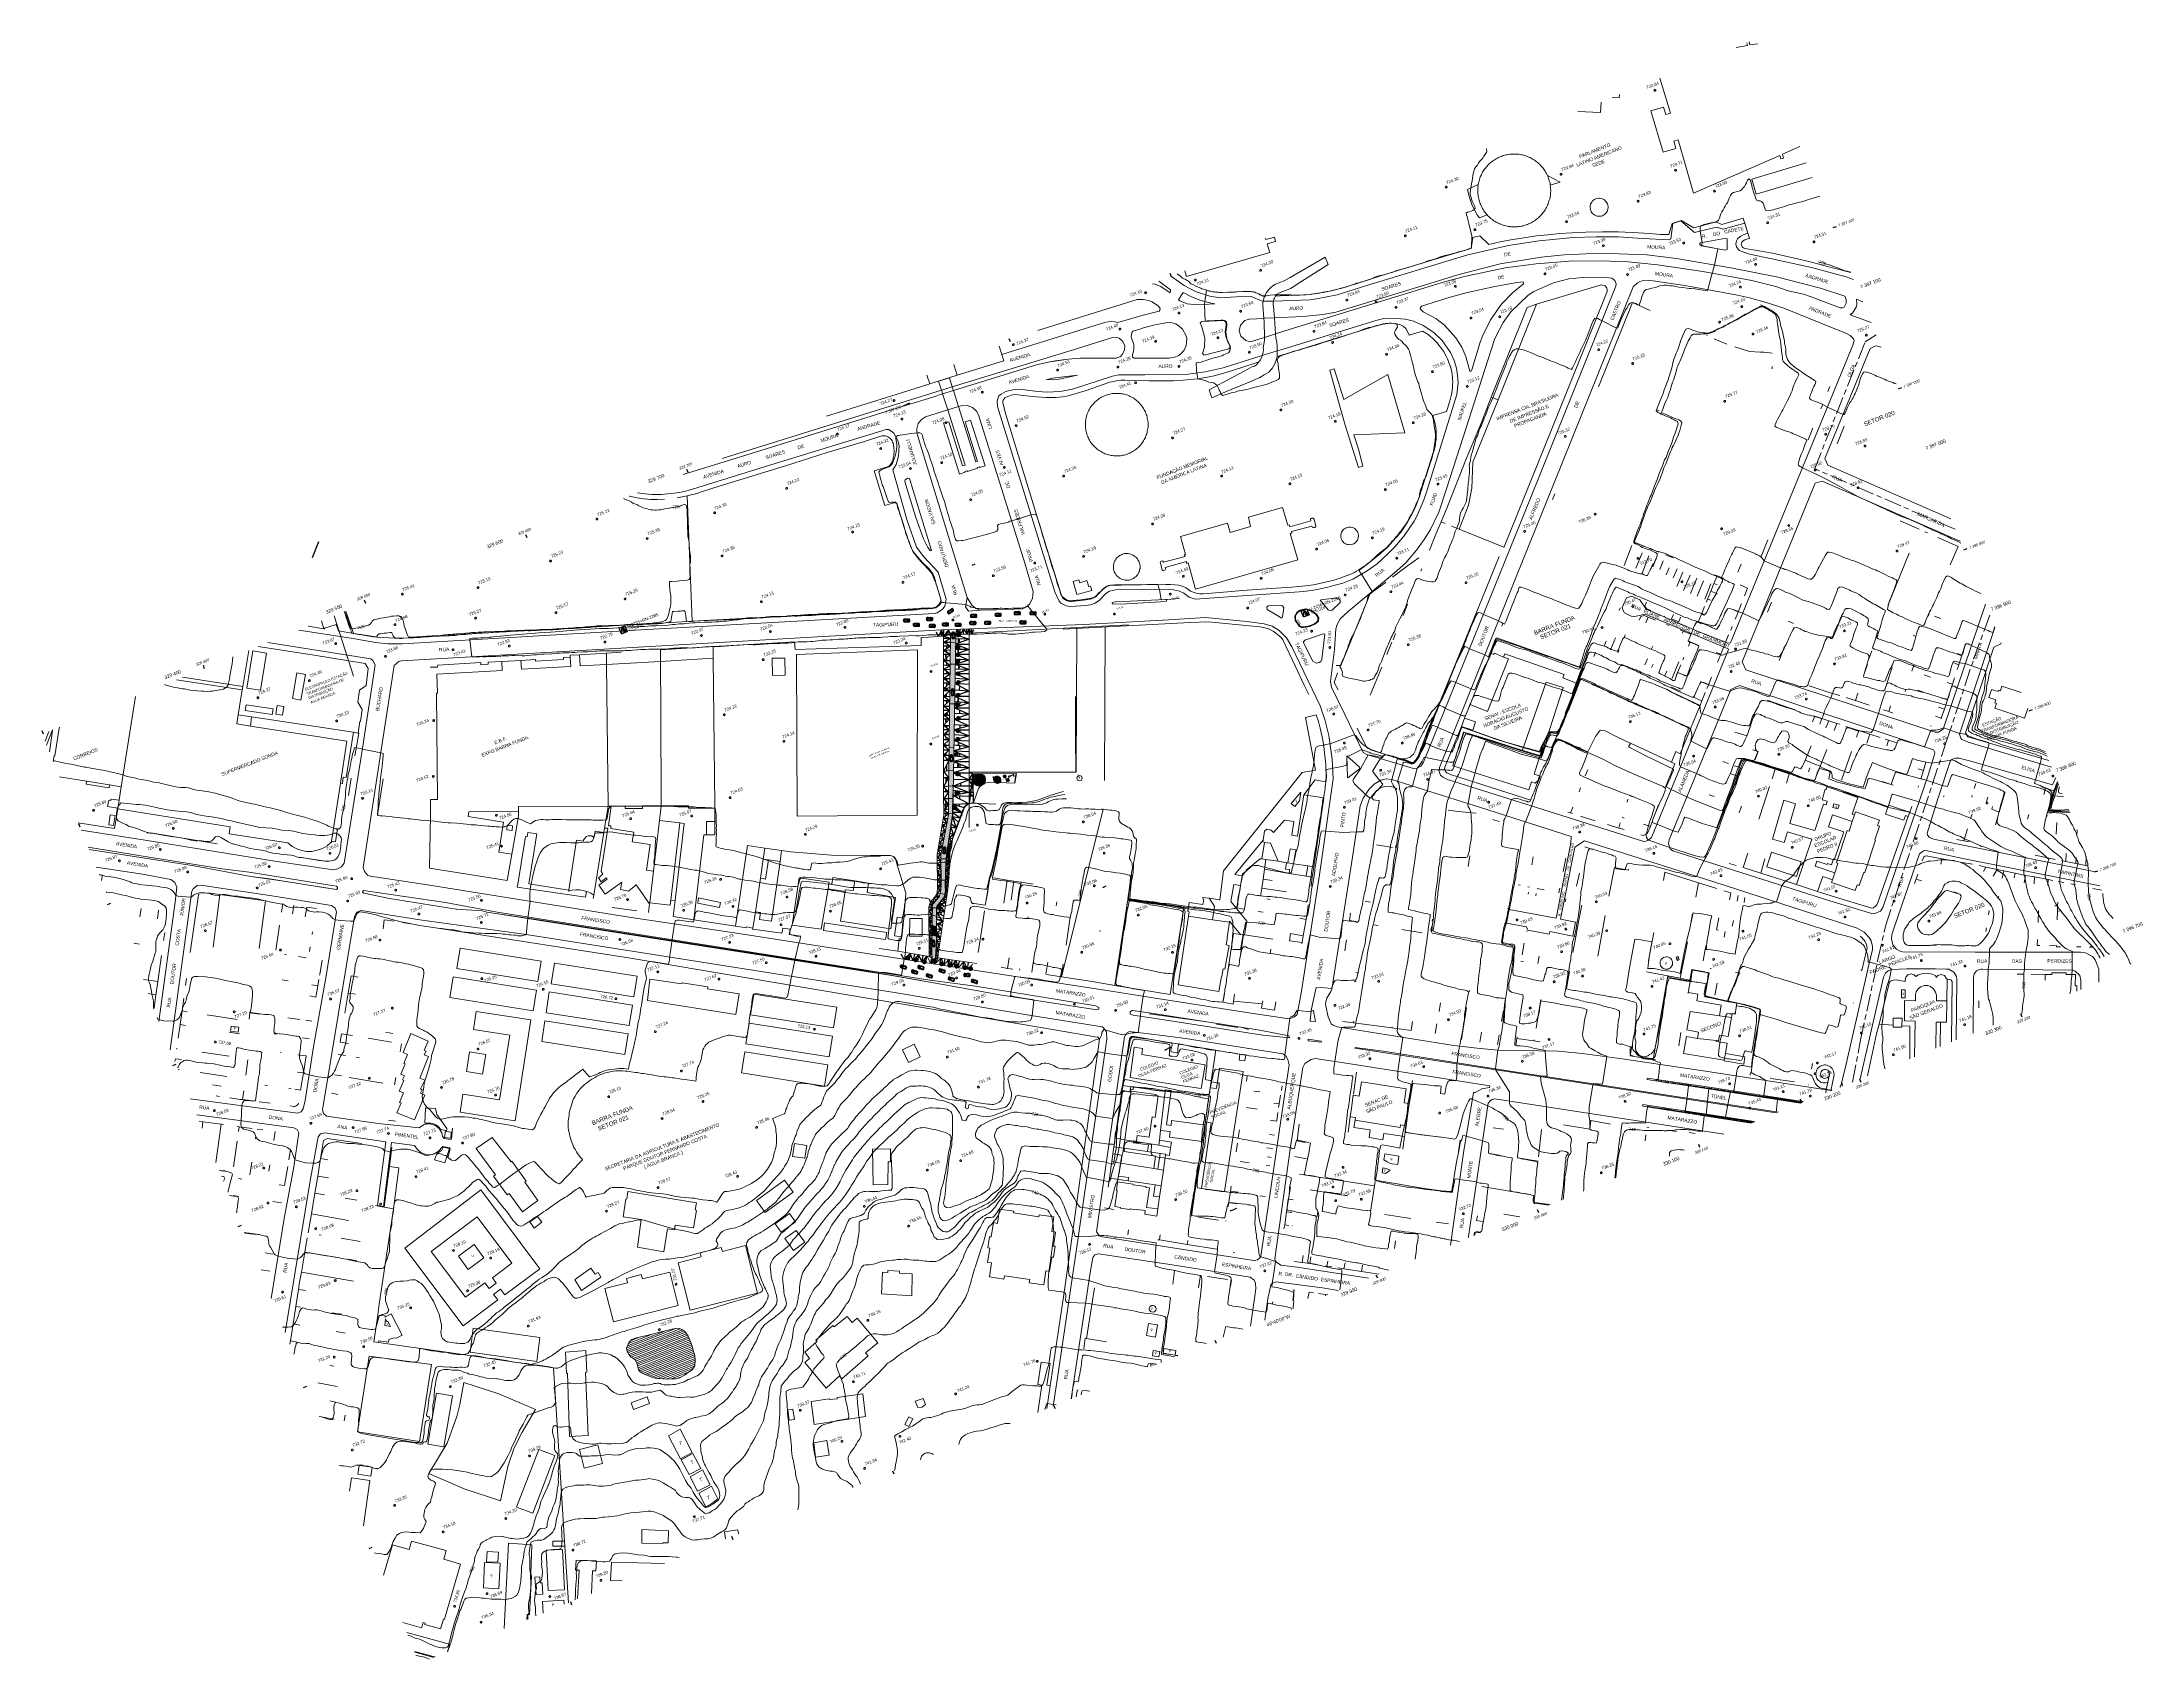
# Model space of a CAD drawing. Header units: millimetres. Extents: x 348 to 2201, y 118 to 1049.
# Drawn here: x 348 to 1556, y 118 to 1049 of the extents above; entities that cross this region are included whole.
import ezdxf
from ezdxf.enums import TextEntityAlignment as Align

# ---------------------------------------------------------------- set-up
doc = ezdxf.new("R2010")
doc.units = ezdxf.units.MM
doc.linetypes.add('T02', pattern=[4, 3, -1])
doc.linetypes.add('T09', pattern=[17, 10, -2, 3, -2])
for name, color, linetype, lineweight in [('100_SIST_VIARIO_MEIO_FIO', 1, 'Continuous', 18), ('106_PRACAS_PARQUES_TOP', 7, 'Continuous', 18), ('108_SEP_FIS_CANT_CENT_ILHA', 7, 'Continuous', 18), ('114_VD_PASS_DE_NIVEL', 190, 'Continuous', 18), ('118_PASSARELA', 9, 'Continuous', 18), ('122_TUN', 190, 'T02', 18), ('124_TUN_TOP', 7, 'Continuous', 18), ('144_P_DUPLA_ASF_TOP', 7, 'Continuous', 18), ('160_P_SIMP_ASF_TOP', 7, 'Continuous', 18), ('168_P_SIMP_PARALE_TOP', 7, 'Continuous', 18), ('199_SEGMENTO_DE_VIA', 7, 'Continuous', 18), ('206_MURO_E_MURO_ARRIMO', 7, 'Continuous', 18), ('216_EDIF_NOTAVEL', 2, 'Continuous', 18), ('218_EDIF_NOTAVEL_TOP', 7, 'Continuous', 18), ('220_PISCINA_TOP', 4, 'Continuous', 18), ('332_LAGO_AFINS_PERENE', 5, 'Continuous', 18), ('336_LAGO_AFINS_TOP', 5, 'Continuous', 18), ('400_LINHA_ALTA_TENSAO', 54, 'T06', 18), ('404_SUBST_ALTA_TENSAO', 54, 'Continuous', 18), ('406_SUBST_ALTA_TENSAO_TOP', 54, 'Continuous', 18), ('506_LM_DISTRITO_TOP', 12, 'Continuous', 18), ('508_LM_SETOR_FISCAL', 136, 'T09', 18), ('510_LM_SETOR_FISCAL_TOP', 134, 'Continuous', 18), ('600_CURVA_MESTRA', 14, 'Continuous', 18), ('602_CURVA_MESTRA_TOP', 24, 'Continuous', 18), ('604_CURVA_INTERM', 7, 'Continuous', 18), ('606_PTO_COTADO', 9, 'Continuous', 18), ('608_PTO_COTADO_INTERVIA', 9, 'Continuous', 18), ('624_SEGM_CURVA_MESTRA', 14, 'Continuous', 18), ('626_SEGM_CURVA_INTERM', 7, 'Continuous', 18), ('710_V_REDE_SEC_I_PLANIALT', 7, 'Continuous', 18), ('712_V_REDE_SEC_II_PLANIALT', 7, 'Continuous', 18), ('902_MALHA_TEXTO_COORD_UTM', 7, 'Continuous', 13), ('904_COORD_GEOGRAF', 7, 'Continuous', 13), ('ARBRE', 251, 'Continuous', 13), ('LINEA01', 8, 'Continuous', 9), ('Linea02', 32, 'Continuous', 20), ('linea03', 200, 'Continuous', 30), ('mur vue', 7, 'Continuous', 13), ('PA6_TERRENO', 6, 'Continuous', 18), ('PA6_TEXTO', 3, 'Continuous', 18), ('pisoexterno_ultrafino', 9, 'Continuous', 30)]:
    doc.layers.add(name, color=color, linetype=linetype, lineweight=lineweight)
doc.layers.add('910_COORD_UTM_COR_ALEGRE', color=7, linetype='Continuous')
doc.layers.add('VEGETAIS', color=3, linetype='Continuous')
doc.styles.add('200 Médio', font='arial.ttf', dxfattribs={"height": 0.75})
doc.styles.add('NORMAL', font='arial.ttf')
doc.styles.add('Style-Arial', font='arial.ttf')
doc.styles.add('Style-Arial-I', font='', dxfattribs={"height": 7.5})
doc.styles.get('Style-Arial-I').set_extended_font_data('Arial', italic=True)
doc.linetypes.add('T06', pattern='A,0.001,-1,[2,SAO_PAULO_1000.SHX,S=0.2,R=0,X=0,Y=0],-1.5,8', length=10.501)
pattern_1 = [(90, (873.67925, 706.85885), (-0.1016, 0.1016), [0.3048, -0.1016]), (180, (873.67925, 706.96045), (-0.1016, 0.1016), [0.3048, -0.1016])]

# ---------------------------------------------------------------- blocks, each defined once
blk = doc.blocks.new('SP04')
at = {"color": 0, "linetype": 'Continuous', "lineweight": 30}
blk.add_line((-1, -1), (0, 0), dxfattribs=at)
blk = doc.blocks.new('SP20')
at = {"color": 0, "linetype": 'Continuous', "lineweight": 25}
for p, q in [((-1.8, -1.8), (0, 1.8)), ((-1.8, -1.8), (-1.8, 1.8)), ((-1.8, 1.8), (1.8, 1.8)), ((0, 1.8), (1.8, -1.8)), ((0, 1.8), (1.8, -1.8)), ((0, -1.8), (0, 1.8)), ((0, 1.6), (1.8, -1.8)), ((0.1, -1.8), (0, 1.6)), ((0.1, 1.4), (1.7, -1.7)), ((0.1, -1.7), (0.1, 1.4)), ((0.1, 1.2), (1.6, -1.7)), ((0.2, -1.7), (0.1, 1.2)), ((0.2, 1), (1.5, -1.6)), ((0.2, -1.6), (0.2, 1)), ((0.2, 0.8), (1.4, -1.6)), ((0.3, -1.6), (0.2, 0.8)), ((0.3, 0.6), (1.3, -1.5)), ((0.3, -1.5), (0.3, 0.6)), ((0.3, 0.3), (1.3, -1.5)), ((0.4, -1.5), (0.3, 0.3)), ((0.4, 0.1), (1.2, -1.4)), ((0.4, -1.4), (0.4, 0.1)), ((1.8, 1.8), (1.8, -1.8)), ((-1.8, -1.8), (1.8, -1.8)), ((1.8, -1.8), (-1.8, -1.8)), ((1.8, -1.8), (0, -1.8)), ((1.7, -1.7), (0.1, -1.7)), ((1.8, -1.8), (0.1, -1.8)), ((1.5, -1.6), (0.2, -1.6)), ((1.6, -1.7), (0.2, -1.7)), ((1.3, -1.5), (0.3, -1.5)), ((1.4, -1.6), (0.3, -1.6)), ((1.2, -1.4), (0.4, -1.4)), ((1.3, -1.5), (0.4, -1.5)), ((0.5, -0.1), (1.1, -1.4)), ((0.5, -1.4), (0.5, -0.1)), ((0.5, -0.3), (1, -1.3)), ((0.5, -1.3), (0.5, -0.3)), ((0.5, -0.5), (0.9, -1.3)), ((0.5, -1.3), (0.5, -0.5)), ((1, -1.3), (0.5, -1.3)), ((1.1, -1.4), (0.5, -1.4)), ((0.6, -0.7), (0.9, -1.2)), ((0.6, -1.2), (0.6, -0.7)), ((0.9, -1.2), (0.6, -1.2)), ((0.9, -1.3), (0.5, -1.3)), ((0.7, -0.9), (0.8, -1.2)), ((0.7, -1.2), (0.7, -0.9)), ((0.8, -1.2), (0.7, -1.2))]:
    blk.add_line(p, q, dxfattribs=at)
blk = doc.blocks.new('SP09')
at = {"color": 0, "linetype": 'Continuous'}
blk.add_lwpolyline([(0, -0.5), (-0.1, -0.5), (-0.2, -0.5), (-0.3, -0.4), (-0.3, -0.4), (-0.4, -0.3), (-0.5, -0.2), (-0.5, -0.2), (-0.5, -0.1), (-0.5, 0), (-0.5, 0.1), (-0.5, 0.2), (-0.4, 0.3), (-0.4, 0.3), (-0.3, 0.4), (-0.2, 0.4), (-0.1, 0.5), (-0.1, 0.5), (0, 0.5), (0.1, 0.5), (0.2, 0.4), (0.3, 0.4), (0.4, 0.3), (0.4, 0.2), (0.5, 0.1), (0.5, 0), (0.5, 0), (0.5, -0.1), (0.4, -0.2), (0.4, -0.3), (0.3, -0.4), (0.2, -0.4), (0.1, -0.5), (0, -0.5)], close=True, dxfattribs=at)
blk = doc.blocks.new('SP10')
at = {"color": 0, "linetype": 'Continuous'}
blk.add_lwpolyline([(0, -0.5), (-0.1, -0.5), (-0.2, -0.5), (-0.3, -0.4), (-0.3, -0.4), (-0.4, -0.3), (-0.5, -0.2), (-0.5, -0.2), (-0.5, -0.1), (-0.5, 0), (-0.5, 0.1), (-0.5, 0.2), (-0.4, 0.3), (-0.4, 0.3), (-0.3, 0.4), (-0.2, 0.4), (-0.1, 0.5), (-0.1, 0.5), (0, 0.5), (0.1, 0.5), (0.2, 0.4), (0.3, 0.4), (0.4, 0.3), (0.4, 0.2), (0.5, 0.1), (0.5, 0), (0.5, 0), (0.5, -0.1), (0.4, -0.2), (0.4, -0.3), (0.3, -0.4), (0.2, -0.4), (0.1, -0.5), (0, -0.5)], close=True, dxfattribs=at)
blk = doc.blocks.new('WMF26', base_point=(0, 0))
at = {"color": 85}
blk.add_lwpolyline([(7.3, -0.2), (7.4, -0.2), (7.5, -0.1), (7.7, -0.3), (7.9, -0.3), (8, -0.5), (8.2, -0.6), (8.4, -0.6), (8.5, -0.4), (8.6, -0.4), (8.6, -0.3), (8.6, -0.3), (8.7, -0.4), (8.8, -0.3), (8.8, -0.3), (9.1, -0.6), (9.1, -0.6), (9.3, -0.5), (9.4, -0.6), (9.7, -0.8), (10.3, -1), (11.3, -1.8), (11.4, -2.1), (11.4, -2.1), (11.4, -2.1), (11.5, -2.1), (11.7, -2.2), (11.8, -2.8), (12, -3.1), (12.4, -3.5), (12.5, -3.6), (12.5, -3.7), (12.7, -4), (12.9, -4.5), (13, -4.7), (13, -5.4), (12.8, -5.6), (12.6, -5.7), (13.2, -5.9), (13.2, -7.4), (13, -7.9), (13, -8.1), (12.7, -8.6), (12.7, -8.9), (12.5, -9), (12.5, -9), (12.5, -9), (12.1, -8.8), (12.1, -8.8), (12.1, -9.3), (12.2, -9.4), (12.3, -9.4), (11.9, -9.9), (11.8, -9.9), (11.8, -10), (11.8, -10), (11.5, -10.5), (11.2, -10.8), (10.8, -10.8), (10.7, -11.3), (10.3, -11.6), (10.2, -11.7), (10, -11.7), (9.7, -12), (9.5, -12), (8.8, -12.4), (8.3, -12.5), (8.1, -12.5), (7.8, -12.5), (7.6, -12.2), (7.5, -12.1), (7.5, -12.1), (7.6, -12.5), (7.4, -12.5), (7.3, -12.4), (6.7, -12.7), (6.2, -12.7), (5.4, -12.5), (5.3, -12.5), (5.3, -12.2), (4.8, -12.2), (4.7, -12.2), (4.7, -12.3), (4.7, -12.4), (4, -12.2), (4, -12.1), (3.9, -12), (3.8, -12), (3.6, -12), (3.6, -12), (3.6, -12), (3.5, -12), (3.4, -12), (3.5, -11.9), (3.1, -11.7), (3.2, -11.6), (3, -11.2), (2.9, -11.1), (2.7, -11.3), (2.3, -11.1), (1.9, -10.9), (1.9, -10.9), (1.9, -10.8), (1.9, -10.6), (1.8, -10.5), (1.6, -10.7), (1.6, -10.6), (1.5, -10.5), (1.5, -10.5), (1.5, -10.5), (1.5, -10.3), (1.4, -10.2), (1.4, -10.1), (1.4, -10.1), (1.5, -10.1), (1.5, -10.1), (1.4, -10), (1.1, -10), (1.1, -9.9), (1.1, -9.9), (1.1, -9.8), (1.1, -9.8), (1.2, -9.7), (0.7, -9.1), (0.9, -9.2), (0.9, -9.2), (1.3, -8.9), (1, -8.6), (1, -8.3), (1, -8.3), (0.9, -8.3), (0.9, -8.2), (0.9, -8.2), (0.8, -8.2), (0.7, -7.6), (0.6, -7.7), (0.6, -7.6), (0.5, -7.6), (0.5, -7.6), (0.6, -7.3), (0.6, -7.2), (0.6, -7.2), (0.6, -7.1), (0.6, -7.1), (0.5, -7.2), (0.5, -7), (0.4, -7), (0.3, -7), (0.4, -6.7), (0.4, -6.6), (0.5, -6.6), (0.5, -6.6), (0.5, -6.6), (0.5, -6.5), (0.3, -6.3), (0.3, -6.1), (0.3, -6.1), (0.3, -6), (0.5, -6.1), (0.6, -6.1), (0.6, -6), (0.5, -5.4), (0.5, -5.4), (0.5, -5), (0.5, -5), (0.4, -5), (0.4, -4.9), (0.5, -4.9), (0.5, -4.8), (0.5, -4.8), (0.6, -4.7), (0.6, -4.7), (0.7, -4.6), (0.7, -4.4), (0.7, -4.4), (0.6, -4.4), (0.9, -3.9), (1.5, -3.1), (1.8, -3.1), (1.8, -2.5), (2.2, -2), (2.7, -1.7), (2.5, -1.3), (2.6, -1.2), (3, -0.9), (3.3, -0.8), (4.5, -0.7), (4.6, -0.6), (4.6, -0.5), (5.1, -0.4), (5.2, -0.3), (5.9, -0.2), (6.3, -0.1), (6.5, -0.1), (7.3, -0.1), (7.3, -0.2), (7.3, -0.2)], dxfattribs=at)
at = {"color": 63}
for points in [[(0.6, -6.9), (0.5, -6.8), (0.5, -6.8), (0.6, -6.7), (0.5, -6.6), (0.4, -6.6), (0.4, -6.6), (0.4, -6.5), (0.4, -6.5), (0.5, -6.5), (0.6, -6.3), (0.6, -6.3), (0.4, -6.3), (0.5, -6.2), (0.5, -6.2), (0.6, -6.1), (0.6, -6), (0.5, -6.1), (0.4, -6), (0.4, -6), (0.8, -5.8), (0.8, -5.8), (0.8, -5.7), (0.8, -5.8), (0.8, -5.9), (0.8, -5.9), (0.8, -6), (0.9, -6), (0.7, -5.9), (0.6, -6), (0.8, -6.2), (0.9, -6.3), (0.9, -6.4), (0.8, -6.4), (0.9, -6.3), (0.9, -6.3), (0.8, -6.3), (0.6, -6.4), (0.7, -6.5), (1, -6.5), (0.6, -7), (0.5, -6.9), (0.6, -6.9), (0.6, -6.9)], [(0.8, -5), (0.7, -5), (0.7, -5), (0.8, -5.1), (0.7, -5.2), (0.8, -5.7), (0.7, -5.6), (0.6, -5.7), (0.5, -5.1), (0.6, -5.1), (0.7, -5), (0.7, -4.8), (0.8, -4.8), (0.8, -5), (0.8, -5)], [(0.8, -4.6), (0.7, -4.5), (0.7, -4.5), (0.7, -4.6), (0.6, -4.6), (0.7, -4.5), (0.7, -4.4), (0.8, -4.5), (1.1, -4.2), (0.9, -4.6), (0.8, -4.6), (0.8, -4.6)], [(1, -7.3), (1.2, -7.4), (1, -7.4), (0.8, -7.4), (1, -7.3), (1, -7.3)], [(0.9, -7.8), (1.2, -7.7), (0.9, -7.8), (0.9, -7.8), (0.9, -7.8), (0.9, -7.8)], [(12.1, -4.8), (12.1, -4.9), (12.3, -5), (12.3, -5.1), (12.3, -5.2), (12.2, -5.3), (12.1, -5.3), (11.9, -5.1), (11.9, -5), (11.9, -4.9), (11.7, -5.1), (11.8, -5.3), (11.8, -5.4), (11.5, -5.5), (11.5, -5.6), (11.7, -5.7), (11.5, -5.9), (11.5, -6.2), (11.6, -6.2), (11.7, -6.3), (11.5, -6.6), (11.5, -7.1), (11.6, -7.2), (11.8, -7.2), (11.9, -7.2), (12, -7.5), (11.9, -7.6), (11.9, -7.7), (11.9, -7.7), (11.9, -7.8), (12, -8.1), (11.9, -8.5), (11.5, -8.5), (11.4, -8.6), (11.5, -8.7), (11.3, -8.9), (11.2, -8.9), (11.1, -8.6), (11.1, -8.5), (11.2, -8.5), (11.3, -8.1), (11.1, -8), (11.1, -7.9), (11.1, -7.9), (10.7, -7.8), (10.7, -7.7), (10.8, -7.7), (10.8, -7.7), (10.9, -7.7), (11, -7.6), (11, -7.5), (11, -7.4), (10.6, -7.7), (10.2, -8.3), (10.2, -8.4), (10.1, -8.4), (10.3, -8.6), (10.3, -8.6), (10.2, -8.7), (10.1, -8.6), (10, -8.6), (10, -8.7), (10.1, -9.1), (10.4, -9.5), (10.4, -9.7), (10.3, -9.7), (10.2, -9.8), (10.2, -10.3), (10, -10.4), (9.9, -10.1), (9.7, -9.8), (9.7, -9.6), (9.8, -9.5), (9.6, -9.3), (9.2, -9.3), (9.1, -9.4), (9.1, -9.6), (9.3, -9.7), (9.1, -9.9), (9.1, -10), (9.2, -10), (9.2, -10.2), (9.1, -10.6), (9.4, -10.8), (9.4, -10.9), (9.2, -11), (9, -10.9), (8.8, -10.7), (8.8, -10.5), (8.3, -10.5), (8.3, -10.7), (8.2, -10.8), (8.1, -10.8), (8, -10.6), (7.8, -10.9), (7.5, -10.9), (7.2, -11.2), (7.1, -11.1), (7.2, -10.8), (7.2, -10.7), (7.2, -10.6), (7.1, -10.6), (7, -10.8), (6.9, -10.7), (7, -10.4), (7, -10.4), (6.9, -10.3), (6.7, -10.4), (6.5, -10.4), (6.4, -10.2), (6.1, -10.5), (6.1, -10.5), (6, -10.2), (5.9, -10.2), (5.8, -10.8), (5.7, -10.9), (5.6, -10.9), (5.6, -11.2), (5.4, -11.3), (5.3, -11.5), (5.3, -11.5), (5.2, -11.5), (5.1, -11.4), (5.2, -11.3), (5, -11.1), (5, -10.8), (5, -10.7), (5.2, -10.5), (5.1, -10.5), (4.8, -10.6), (4.8, -10.6), (4.8, -10.7), (4.7, -10.5), (4.4, -10.5), (4.3, -10.5), (4.2, -10.5), (4.2, -10.5), (4.4, -10.3), (4.2, -10.2), (4.2, -10.2), (4.1, -9.7), (4, -9.8), (3.9, -10.1), (3.8, -10.2), (3.8, -10.1), (3.7, -10), (3.8, -9.9), (3.7, -9.9), (3.5, -9.9), (3.4, -10.1), (3.2, -10.4), (3.2, -10.5), (2.9, -10.6), (2.7, -10.8), (2.5, -10.8), (2.4, -10.7), (2.4, -10.5), (2.3, -10.5), (2.2, -10.3), (1.9, -10.2), (2, -10.1), (2, -10), (1.9, -10), (1.9, -9.9), (1.7, -9.9), (1.6, -9.9), (1.6, -9.7), (1.3, -9.5), (1.4, -9.1), (1.4, -9), (1.5, -8.8), (1.4, -8.7), (1.5, -8.8), (1.6, -8.8), (1.8, -8.5), (1.8, -8.3), (1.5, -8), (1.4, -8.1), (1.4, -8), (1.3, -8.1), (1.4, -8.3), (1.3, -8.3), (1.2, -8.4), (1.5, -8.5), (1.2, -8.5), (1.2, -8.4), (1.3, -8.2), (1.2, -7.8), (1.3, -7.7), (1.2, -7.5), (1.2, -7.3), (1.2, -7.2), (1.1, -7.2), (1, -7.3), (1.1, -7.6), (1, -7.6), (1, -7.2), (1.2, -7.2), (1.2, -6.4), (1.3, -6.5), (1.3, -6.8), (1.2, -7), (1.3, -7.2), (1.4, -7.2), (1.4, -7.3), (1.3, -7.3), (1.4, -7.5), (1.3, -7.6), (1.6, -7.7), (1.6, -7.7), (1.7, -7.7), (1.9, -7.8), (1.7, -7.7), (1.5, -7.8), (1.4, -7.7), (1.3, -7.7), (1.2, -7.8), (1.2, -7.9), (1.4, -8), (1.4, -8), (1.5, -7.9), (1.7, -8.1), (2.1, -7.9), (1.8, -8.1), (1.8, -8.2), (1.8, -8.3), (1.9, -8.3), (1.9, -8.9), (2, -8.9), (2.1, -8.9), (2.5, -8.6), (2.5, -8.5), (2.2, -8.5), (2.1, -8.5), (2.6, -8.5), (2.7, -8.5), (2.8, -8.5), (2.4, -8.6), (2.3, -8.8), (2.3, -8.9), (2.4, -8.9), (2.8, -8.9), (2.9, -8.9), (2.8, -9), (2.3, -8.9), (2, -9), (1.9, -9), (1.9, -9.1), (1.9, -9.3), (2, -9.3), (2, -9.2), (2, -9.1), (2.1, -9.1), (2.1, -9.3), (1.9, -9.5), (2, -9.6), (2.1, -9.7), (2.3, -9.6), (2.4, -9.5), (2.4, -9.3), (2.5, -9.3), (2.4, -9.4), (2.7, -9.4), (2.6, -9.5), (2.8, -9.8), (3, -9.8), (3.2, -9.6), (3.1, -9.4), (3.1, -9.3), (3.2, -9.3), (3.3, -9.3), (3.4, -9.2), (3.4, -9.1), (3.4, -9.1), (3.4, -9.2), (3.2, -9.5), (3.2, -9.5), (3.4, -9.5), (3.4, -9.5), (3.7, -9.5), (4.1, -9.3), (3.8, -9.1), (4.2, -8.9), (4.3, -8.9), (4.4, -8.9), (4.5, -8.9), (4.4, -9), (4.2, -9.1), (4.2, -9.2), (4.4, -9.3), (4.9, -9.3), (4.7, -9.3), (4.6, -9.4), (4.6, -9.5), (4.6, -9.6), (4.9, -9.6), (5.3, -9.2), (5, -9.2), (5.3, -9.1), (5.3, -9.4), (4.8, -9.7), (4.7, -9.9), (4.7, -9.8), (4.6, -9.8), (4.6, -10.2), (4.9, -10.4), (5, -10.4), (5, -10.5), (5.1, -10.4), (5, -10.2), (4.9, -10.2), (5.1, -10.2), (5.3, -10.3), (5.5, -10.2), (5.6, -10.2), (5.4, -10.4), (5.2, -10.5), (5.2, -10.7), (5.3, -10.7), (5.7, -10.3), (5.8, -10.3), (5.8, -10.2), (5.8, -10.1), (5.7, -10.1), (5.6, -10.1), (6.2, -10.1), (6.4, -10), (6.4, -9.9), (6.4, -9.8), (6.6, -9.9), (6.7, -9.9), (6.8, -9.7), (6.8, -9.5), (6.8, -9.5), (6.8, -9.7), (6.8, -9.8), (6.6, -9.9), (6.6, -10), (6.7, -10.1), (6.7, -10), (6.9, -10.2), (7, -10.2), (7, -10.1), (7, -10), (7.1, -10.4), (7.2, -10.6), (7.2, -10.6), (7.4, -10.6), (7.4, -10.6), (7.3, -10.7), (7.4, -10.7), (7.5, -10.7), (7.6, -10.6), (7.9, -10.6), (7.9, -10.6), (7.8, -10.4), (7.4, -10.5), (7.3, -10.5), (7.3, -9.9), (7.4, -9.8), (7.5, -9.7), (7.6, -10), (7.4, -10.1), (7.4, -10.2), (7.6, -10.4), (7.9, -10.4), (7.9, -10.3), (8, -10.3), (7.9, -10.4), (8, -10.5), (8.2, -10.5), (8.3, -10.3), (8.3, -10.3), (8.3, -10.2), (8.5, -10.5), (8.6, -10.5), (8.8, -10.4), (8.7, -10.2), (8.7, -10), (8.8, -10.1), (8.8, -10.3), (8.8, -10.4), (9.1, -10.4), (9.1, -10.3), (9.1, -10.1), (9, -10.1), (9, -10), (9, -9.9), (9.1, -9.9), (9.1, -9.5), (8.8, -9.3), (8.8, -9.3), (8.6, -9.4), (8.7, -9.5), (8.7, -9.7), (8.6, -9.7), (8.6, -9.3), (8.7, -9.3), (8.8, -9.1), (8.8, -9.2), (8.8, -9.3), (8.9, -9.3), (9, -9.3), (9, -9.3), (9, -9.2), (9, -9.1), (9.2, -9.3), (9.3, -9.2), (9.3, -9.3), (9.5, -9.1), (9.7, -9.4), (9.9, -9.4), (9.9, -9.3), (9.9, -9.1), (9.9, -9), (9.8, -8.8), (9.9, -8.9), (10, -8.5), (10, -8.6), (10.1, -8.4), (10, -8.3), (10, -8.3), (10.1, -8.4), (10.2, -8.3), (10.1, -8.1), (10.1, -8), (10.3, -8), (10.4, -7.9), (10.4, -7.8), (10.2, -7.9), (10.3, -7.8), (10.2, -7.7), (10.4, -7.7), (10.5, -7.6), (10.4, -7.4), (10.3, -7.3), (10.6, -7.5), (10.9, -7.4), (11, -7.3), (11, -7.3), (10.9, -7.2), (10.6, -7.3), (10.7, -7.2), (11.1, -7.2), (11, -7.3), (11, -7.3), (11.5, -7.9), (11.6, -8), (11.7, -7.9), (11.7, -7.7), (11.4, -7.6), (11.4, -7.5), (11.4, -7.5), (11.4, -7.5), (11.4, -7.4), (11.3, -7.3), (11.4, -7.3), (11.4, -7.3), (11.3, -7.2), (11.2, -7.2), (11.4, -7.2), (11.4, -6.9), (11.3, -6.9), (11.3, -6.8), (11.4, -6.8), (11.4, -6.7), (11.3, -6.5), (11.4, -6.5), (11.4, -6.3), (11.4, -6.2), (11.4, -6.1), (11.2, -6.2), (11.1, -6.2), (11.2, -6.1), (11.4, -6.1), (11.5, -5.5), (11.4, -5.4), (11.4, -5.3), (11.3, -5.4), (11.2, -5.5), (11.3, -5.7), (11.1, -5.8), (11.1, -5.7), (10.9, -5.7), (10.8, -5.7), (11, -5.6), (11.1, -5.5), (11, -5.5), (11, -5.5), (11, -5.4), (11.1, -5.3), (10.9, -5.1), (10.8, -5.1), (10.9, -5), (10.9, -4.8), (11.1, -4.8), (11.4, -4.6), (11.4, -4.7), (11, -4.8), (10.9, -4.9), (11.1, -5), (11.1, -5.1), (11.1, -5.2), (11.1, -5.3), (11.2, -5.2), (11.3, -5.2), (11.5, -5.4), (11.6, -5.2), (11.6, -5.1), (11.6, -5.1), (11.8, -4.9), (11.7, -4.8), (11.6, -4.8), (11.9, -4.6), (11.9, -4.8), (11.9, -4.8), (12, -4.8), (12.1, -4.7), (12.1, -4.2), (12.1, -4.3), (12.2, -4.3), (12.3, -4.2), (12.2, -4.1), (12.3, -4), (12.2, -4.5), (12.1, -4.8), (12.1, -4.8)], [(1.6, -3.1), (1.7, -3.1), (2, -3.3), (1.7, -3.1), (1.6, -3.3), (1.6, -3.4), (1.7, -3.4), (1.7, -3.5), (1.6, -3.4), (1.5, -3.3), (1.4, -3.3), (1.3, -3.4), (1.4, -3.7), (1.2, -3.6), (1.5, -2.9), (1.5, -3), (1.6, -3.1), (1.6, -3.1)], [(1.6, -5.4), (1.6, -5.6), (1.7, -5.8), (1.9, -5.8), (1.9, -5.9), (1.8, -5.9), (1.6, -5.8), (1.6, -5.7), (1.5, -5.6), (1.5, -5.6), (1.5, -5.7), (1.4, -5.5), (1.3, -5.6), (1.2, -5.6), (1.3, -5.5), (1.5, -5.6), (1.6, -5.6), (1.6, -5.6), (1.5, -5.5), (1.5, -5.5), (1.5, -5.4), (1.6, -5.5), (1.6, -5.5), (1.4, -5), (1.4, -5), (1.3, -5), (1.4, -4.9), (1.6, -4.8), (1.6, -4.8), (1.5, -4.9), (1.6, -5), (1.6, -5.4), (1.6, -5.4)], [(1.3, -5.7), (1.7, -5.7), (1.3, -5.7), (1.3, -5.7)], [(1.6, -4.3), (1.6, -4.3), (1.6, -4.4), (1.6, -4.4), (1.6, -4.1), (1.5, -4.1), (1.6, -3.9), (1.6, -4), (1.6, -4.3), (1.6, -4.3)], [(2, -2.6), (1.9, -2.8), (1.7, -2.7), (1.7, -2.7), (1.7, -2.6), (1.7, -2.5), (1.9, -2.6), (2, -2.5), (2, -2.4), (2.1, -2.4), (2, -2.6), (2, -2.6)], [(1.8, -9.8), (1.7, -9.8), (1.7, -9.7), (1.8, -9.8), (1.8, -9.8), (1.8, -9.8)], [(6.5, -0.2), (6.6, -0.2), (6.2, -0.5), (6.1, -0.6), (6, -0.7), (6, -0.8), (6.2, -0.9), (6.1, -1), (6.2, -1.1), (6.2, -1.4), (5.9, -1), (5.8, -1.2), (5.7, -1.2), (5.5, -0.9), (5.4, -0.9), (5.4, -1), (5.3, -0.9), (5.3, -0.9), (5.2, -0.9), (5.2, -1), (5.2, -0.8), (5.2, -0.8), (5.3, -0.8), (5.4, -0.9), (5.6, -0.7), (5.6, -0.8), (5.6, -0.8), (5.6, -0.9), (5.6, -1.1), (5.7, -1.2), (5.8, -1.2), (5.9, -1.2), (5.8, -1), (6.1, -1), (6.2, -0.9), (6, -0.7), (6, -0.6), (6.1, -0.6), (5.7, -0.4), (5.4, -0.4), (5.3, -0.5), (5, -0.7), (4.9, -0.6), (4.7, -0.8), (4.8, -0.9), (5, -0.9), (4.9, -1), (4.7, -1.1), (4.7, -0.9), (4.5, -0.7), (4.3, -1), (4.3, -0.9), (4.2, -0.9), (3.6, -1.1), (3.6, -1.1), (3.6, -1.2), (3.7, -1.3), (3.4, -1.3), (3.3, -1.4), (3.3, -1.3), (3.2, -1.3), (2.9, -1.6), (2.8, -1.8), (2.7, -1.7), (2.6, -1.7), (2.6, -2), (2.4, -1.8), (2.3, -2.1), (2.1, -2.2), (2.1, -2.2), (2, -2), (2.3, -2), (2.4, -1.8), (2.6, -1.6), (2.8, -1.6), (2.8, -1.6), (2.8, -1.5), (2.9, -1.4), (3, -1.4), (2.9, -1.3), (2.9, -1.3), (2.9, -1.3), (3.1, -1.1), (3.3, -1), (3.7, -1), (3.8, -0.8), (4.1, -0.9), (4.2, -0.8), (4.1, -0.7), (4.2, -0.7), (4.4, -0.6), (4.8, -0.6), (5, -0.4), (5.2, -0.2), (5.4, -0.3), (5.4, -0.3), (5.5, -0.2), (5.7, -0.3), (5.8, -0.4), (5.9, -0.2), (5.9, -0.3), (6, -0.2), (6.5, -0.3), (6.5, -0.2), (6.5, -0.2)], [(2.3, -3.9), (2.1, -4), (2, -4), (2.3, -3.9), (2.3, -3.8), (2.4, -3.9), (2.3, -3.9), (2.3, -3.9)], [(2.3, -5.7), (2.6, -5.5), (2.6, -5.4), (2.6, -5.3), (2.5, -5.2), (2.3, -5.3), (2.2, -5), (2.1, -5), (2.1, -5), (2.1, -5.1), (2.1, -5.1), (2.1, -5), (2.2, -4.9), (2.3, -5), (2.3, -5.2), (2.7, -5.1), (2.8, -5), (2.8, -5.1), (2.8, -5.1), (2.8, -5.1), (2.7, -5.1), (2.6, -5.2), (2.7, -5.3), (2.8, -5.3), (2.5, -5.7), (2.3, -5.7), (2.3, -5.7)], [(2.6, -2.3), (2.4, -2.4), (2.3, -2.4), (2.3, -2.3), (2.3, -2.3), (2.5, -2.2), (2.6, -2.2), (2.6, -2.3), (2.6, -2.3)], [(2.4, -10), (2.4, -10.1), (2.4, -10), (2.4, -10)], [(3, -6.3), (2.9, -6.4), (2.8, -6.6), (3, -6.9), (3, -6.9), (3.1, -6.9), (3.1, -6.9), (3, -7), (2.7, -6.5), (2.6, -6.5), (2.5, -6.5), (2.5, -6.6), (2.5, -6.7), (2.5, -6.6), (2.6, -6.3), (3, -6.3), (3, -6.3), (3, -6.3)], [(3.1, -2.4), (3.1, -2.6), (3.1, -2.7), (3.2, -2.7), (3.1, -2.7), (3.1, -2.8), (3, -2.7), (3, -2.7), (2.8, -2.7), (2.6, -2.9), (2.6, -3), (2.6, -3), (2.7, -3.1), (2.8, -3), (2.8, -3), (2.8, -3), (2.8, -3.1), (2.9, -3.2), (2.6, -3.1), (2.6, -3), (2.6, -2.9), (2.8, -2.7), (2.7, -2.6), (2.8, -2.6), (2.8, -2.6), (2.9, -2.6), (2.9, -2.4), (2.9, -2.3), (3, -2.3), (3.1, -2.4), (3.1, -2.4)], [(3, -10), (2.8, -10.1), (2.7, -10.1), (3.1, -9.8), (3.1, -9.8), (3.8, -9.5), (3.9, -9.5), (3, -10), (3, -10)], [(2.9, -4.5), (2.8, -4.3), (2.8, -4.1), (3.1, -3.7), (3.1, -3.7), (3.1, -3.8), (3.2, -3.7), (3.3, -3.5), (3.2, -3.5), (3.2, -3.6), (3.2, -3.6), (3.1, -3.6), (3.2, -3.5), (3.3, -3.5), (3.3, -3.4), (3.2, -3.4), (3.3, -3.2), (3.1, -3.2), (3.1, -3.3), (3.1, -3.2), (3.2, -3.1), (3.3, -3.3), (3.6, -3.3), (3.7, -3.3), (3.8, -3.3), (3.8, -3.3), (3.8, -3.3), (3.8, -3.3), (3.7, -3.3), (3.7, -3.4), (3.4, -3.3), (3.3, -3.3), (3.3, -3.3), (3.3, -3.4), (3.4, -3.4), (3.4, -3.4), (3.4, -3.5), (3.4, -3.5), (3.3, -3.5), (3.3, -3.6), (3.2, -3.6), (3, -4), (3, -4.1), (3, -4.1), (2.9, -4.1), (2.8, -4.1), (2.8, -4.3), (2.9, -4.4), (2.9, -4.3), (2.9, -4.3), (2.9, -4.3), (2.9, -4.4), (2.8, -4.4), (2.8, -4.5), (2.9, -4.5), (2.9, -4.5), (2.9, -4.5), (2.9, -4.6), (2.9, -4.7), (2.9, -4.7), (3, -4.7), (2.9, -4.7), (2.9, -4.8), (2.9, -4.8), (3, -4.8), (3, -4.9), (2.9, -4.7), (2.9, -4.5), (2.9, -4.5)], [(3, -5.6), (3, -5.6), (3.1, -5.5), (3.2, -5.5), (3.3, -5.6), (3.5, -5.6), (3.3, -5.6), (3, -5.6), (3, -5.6)], [(3.4, -7.2), (3, -7.3), (3.4, -7.2), (3.6, -7.2), (3.5, -7.3), (3.4, -7.2), (3.4, -7.2)], [(3.3, -4.4), (3.1, -4.7), (3.3, -4.4), (3.3, -4.4)], [(3.3, -8.1), (3.7, -8.6), (3.9, -8.6), (3.9, -8.5), (4, -8.6), (4, -8.7), (3.7, -8.6), (3.4, -8.4), (3.2, -8.2), (3.2, -8.1), (3.3, -8.1), (3.3, -8.1)], [(3.7, -2.1), (3.6, -2.3), (3.6, -2.4), (3.6, -2.1), (3.4, -1.9), (3.6, -2), (3.7, -2.1), (3.7, -2.1)], [(3.6, -6.8), (3.4, -6.8), (3.5, -6.7), (3.6, -6.7), (3.7, -6.8), (3.6, -6.9), (3.6, -6.8), (3.6, -6.8)], [(3.7, -5.1), (3.6, -5), (3.6, -4.9), (3.7, -5), (3.8, -4.9), (4, -5.1), (4, -5.1), (4.1, -5), (4, -5), (4, -4.9), (4.1, -4.9), (4.1, -5.1), (4, -5.1), (3.9, -5.2), (4, -5.2), (3.7, -5.2), (3.7, -5.1), (3.7, -5.1)], [(4.1, -5.3), (4.1, -4.8), (4.2, -4.7), (4.5, -4.7), (4.3, -4.9), (4.3, -5), (4.2, -5), (4.2, -4.9), (4.1, -5), (4.2, -5.5), (3.9, -5.5), (4.1, -5.3), (4.1, -5.3)], [(4.2, -7.6), (4.1, -7.6), (4, -7.5), (4.1, -7.4), (4.1, -7.4), (4.2, -7.5), (4.1, -7.5), (4.1, -7.5), (4.1, -7.6), (4.2, -7.6), (4.2, -7.6)], [(4.4, -12.1), (4.4, -12.1), (4.2, -11.9), (4.2, -11.9), (4.3, -11.8), (4.3, -11.7), (4.5, -11.5), (4.5, -11.5), (4.5, -11.5), (4.7, -11.6), (4.7, -11.5), (4.5, -11.4), (4.6, -11.4), (4.5, -11.3), (4.4, -11.3), (4.4, -11.3), (4.3, -11.2), (4.1, -11), (4, -10.7), (4.1, -10.8), (4.1, -10.9), (4.1, -10.9), (4.2, -10.9), (4.2, -10.8), (4.2, -10.7), (4.4, -10.7), (4.3, -10.8), (4.3, -11), (4.5, -11), (4.6, -10.9), (4.5, -11), (4.5, -11.1), (4.5, -11.1), (4.6, -11.1), (4.9, -10.7), (4.8, -10.5), (4.9, -10.4), (5.2, -10.6), (5.3, -10.6), (5.3, -10.5), (5.2, -10.9), (5.3, -10.9), (5.4, -10.7), (5.6, -10.3), (5.5, -10.2), (5.5, -10.1), (5.8, -10.5), (5.7, -10.8), (5.7, -10.5), (5.7, -10.4), (5.6, -10.4), (5.5, -10.5), (5.4, -11), (5.3, -11), (5.1, -10.8), (5.2, -10.6), (5.2, -10.6), (5.2, -10.6), (5.1, -10.6), (5, -10.9), (5, -10.8), (5, -10.8), (4.9, -10.8), (4.8, -11.1), (4.8, -11.3), (4.9, -11.4), (4.8, -11.3), (4.7, -11.2), (4.6, -11.3), (4.6, -11.4), (4.7, -11.6), (4.6, -11.6), (4.4, -11.6), (4.3, -11.8), (4.3, -11.9), (4.6, -12), (4.6, -12.1), (4.5, -12.1), (4.4, -12.1), (4.4, -12.1)], [(4.2, -2.5), (4.5, -2.3), (4.7, -2.2), (4.7, -2.3), (5, -2.2), (4.9, -2), (4.9, -1.9), (4.8, -1.9), (4.8, -1.8), (5, -1.9), (5, -2.1), (5.1, -2.3), (4.5, -2.5), (4.5, -2.6), (4.4, -2.7), (4.3, -2.6), (4.2, -2.5), (4.2, -2.5)], [(4.4, -4.5), (4.4, -4.4), (4.4, -4.3), (4.3, -4.3), (4.3, -4.3), (4.2, -4.2), (4.2, -4.1), (4.4, -4.3), (4.5, -4.5), (4.2, -4.5), (4.4, -4.5), (4.4, -4.5)], [(4.7, -4.3), (4.8, -4.1), (4.8, -4), (4.9, -4.1), (4.9, -4.3), (4.7, -4.4), (4.7, -4.6), (4.5, -4.1), (4.7, -4.3), (4.7, -4.3)], [(4.8, -3.7), (5, -3.8), (4.8, -3.9), (4.7, -3.9), (4.8, -3.7), (4.8, -3.7)], [(5.8, -7.6), (5.8, -7.6), (5.8, -7.7), (5.7, -7.6), (5.7, -7.6), (5.7, -7.6), (5.7, -7.6), (5.7, -7.6), (5.7, -7.6), (5.7, -7.6), (5.7, -7.6), (5.5, -7.6), (5.5, -7.5), (5.4, -7.5), (5.4, -7.5), (5.2, -7.3), (5.2, -7.3), (5.1, -7.2), (4.9, -7), (4.9, -7), (4.8, -6.9), (4.8, -6.9), (4.9, -6.9), (4.9, -6.8), (4.9, -6.8), (4.9, -6.8), (4.9, -6.8), (4.8, -6.8), (4.8, -6.8), (4.8, -6.8), (4.8, -6.8), (4.7, -6.8), (4.7, -6.8), (4.8, -6.7), (4.8, -6.8), (4.8, -6.7), (4.9, -6.8), (4.9, -6.7), (4.9, -7), (4.9, -6.9), (4.9, -7), (4.9, -7), (5, -7), (5, -7), (5, -7), (5.1, -7), (5.1, -7.1), (5.1, -7.2), (5.2, -7.2), (5.2, -7.2), (5.2, -7.2), (5.2, -7.2), (5.2, -7.2), (5.2, -7.1), (5.2, -7.1), (5.2, -7.2), (5.2, -7.2), (5.2, -7.2), (5.3, -7.2), (5.3, -7.2), (5.3, -7.3), (5.3, -7.3), (5.3, -7.2), (5.4, -7.4), (5.4, -7.5), (5.4, -7.5), (5.4, -7.5), (5.4, -7.5), (5.5, -7.5), (5.5, -7.5), (5.6, -7.6), (5.6, -7.6), (5.6, -7.5), (5.8, -7.6), (5.8, -7.6), (5.8, -7.6), (5.8, -7.5), (5.8, -7.5), (5.8, -7.4), (5.8, -7.4), (5.8, -7.4), (5.9, -7.5), (5.9, -7.4), (5.9, -7.4), (6, -7.4), (6, -7.4), (6, -7.4), (6, -7.4), (6, -7.4), (6, -7.4), (6.1, -7.4), (6.1, -7.4), (6.1, -7.4), (6.1, -7.4), (6.1, -7.5), (6.1, -7.5), (6.2, -7.5), (6.1, -7.5), (6.2, -7.5), (6.2, -7.5), (6.2, -7.5), (6.2, -7.5), (6.1, -7.5), (6.1, -7.5), (6, -7.4), (5.9, -7.6), (5.9, -7.7), (5.8, -7.7), (5.8, -7.7), (5.8, -7.6), (5.8, -7.6)], [(4.8, -2.7), (4.8, -2.6), (4.8, -2.6), (4.8, -2.6), (4.9, -2.8), (4.9, -2.8), (4.8, -2.7), (4.8, -2.7)], [(4.9, -6.5), (4.9, -6.4), (4.8, -6.4), (4.8, -6.4), (4.8, -6.3), (4.9, -6.3), (4.9, -6.3), (4.9, -6.4), (4.9, -6.4), (4.9, -6.4), (5, -6.4), (5, -6.3), (5, -6.3), (5, -6.3), (5, -6.2), (5, -6.2), (5.1, -6.2), (5, -6.1), (5, -6.1), (5, -6), (5.1, -5.9), (5, -5.8), (5, -5.8), (5, -5.8), (4.9, -5.8), (4.9, -5.7), (4.9, -5.7), (4.9, -5.6), (4.9, -5.6), (4.9, -5.6), (4.9, -5.5), (4.9, -5.4), (5.1, -5.4), (5.1, -5.4), (5.1, -5.3), (5.1, -5.3), (5.2, -5.3), (5.2, -5.4), (5.2, -5.4), (5.2, -5.4), (5.1, -5.5), (5.2, -5.6), (5.2, -5.6), (5.2, -5.6), (5.3, -5.6), (5.3, -5.6), (5.3, -5.6), (5.2, -5.6), (5.2, -5.6), (5.2, -5.7), (5.2, -5.7), (5.2, -5.7), (5.3, -5.6), (5.4, -5.5), (5.4, -5.4), (5.4, -5.4), (5.4, -5.4), (5.4, -5.4), (5.4, -5.3), (5.5, -5.4), (5.5, -5.4), (5.5, -5.4), (5.4, -5.2), (5.4, -5.1), (5.4, -5.1), (5.4, -5.1), (5.4, -5), (5.4, -4.9), (5.5, -4.9), (5.5, -5), (5.6, -5), (5.6, -5.1), (5.5, -5.1), (5.6, -5.2), (5.7, -5.2), (5.8, -5.1), (5.7, -5.1), (5.7, -5.1), (5.7, -5), (5.7, -5), (5.7, -5), (5.7, -4.9), (5.8, -4.8), (5.7, -4.7), (5.7, -4.7), (5.7, -4.7), (5.8, -4.7), (5.8, -4.8), (5.8, -4.8), (6, -4.8), (6, -4.8), (6, -4.7), (6, -4.7), (6.1, -4.8), (6.1, -4.7), (6.2, -4.7), (6.3, -4.6), (6.3, -4.7), (6.3, -4.8), (6.3, -4.8), (6.3, -4.8), (6.3, -4.8), (6.4, -4.7), (6.4, -4.8), (6.4, -4.9), (6.3, -4.9), (6.4, -4.9), (6.4, -4.9), (6.5, -4.9), (6.5, -4.9), (6.6, -4.8), (6.6, -4.8), (6.6, -4.9), (6.7, -4.9), (6.7, -4.8), (6.7, -4.7), (6.8, -4.7), (6.8, -4.6), (6.8, -4.6), (6.8, -4.6), (6.8, -4.5), (6.9, -4.6), (6.9, -4.6), (6.9, -4.6), (6.9, -4.7), (6.9, -4.8), (6.9, -4.8), (6.9, -4.8), (6.9, -4.8), (7, -4.8), (7, -4.8), (7, -4.8), (7, -4.8), (7.1, -4.8), (7.1, -4.8), (7.1, -4.8), (7.1, -4.8), (7.1, -4.9), (7.1, -4.9), (7.2, -4.9), (7.2, -5.1), (7.2, -5), (7.2, -5), (7.3, -4.9), (7.3, -4.9), (7.3, -5), (7.3, -5), (7.3, -5), (7.4, -5), (7.4, -4.9), (7.5, -4.9), (7.5, -4.8), (7.5, -4.8), (7.6, -4.8), (7.7, -4.8), (7.7, -4.8), (7.7, -4.8), (7.7, -4.8), (7.7, -4.9), (7.8, -4.9), (7.8, -4.9), (7.8, -5), (7.8, -5), (7.8, -5), (7.9, -5), (7.9, -5), (7.9, -5.1), (8, -5.1), (8, -5.2), (8, -5.3), (7.9, -5.3), (8, -5.3), (7.9, -5.3), (7.9, -5.3), (7.8, -5.4), (7.8, -5.5), (7.9, -5.5), (7.9, -5.5), (8, -5.5), (8, -5.5), (8, -5.5), (8, -5.5), (8, -5.4), (7.9, -5.4), (8, -5.4), (8, -5.4), (8, -5.5), (8, -5.6), (8, -5.6), (8, -5.7), (8, -5.8), (8, -5.8), (8, -5.8), (8.1, -5.7), (8.1, -5.7), (8.1, -5.7), (8.1, -5.8), (8, -5.8), (8, -6), (8, -6), (8, -5.9), (8, -5.8), (8, -5.8), (8, -5.8), (8, -5.8), (8, -5.7), (7.9, -5.7), (8, -5.7), (7.9, -5.6), (7.9, -5.6), (7.9, -5.6), (7.8, -5.6), (7.9, -5.6), (7.9, -5.6), (8, -5.6), (8, -5.6), (8, -5.6), (8, -5.6), (8, -5.5), (7.9, -5.5), (7.9, -5.6), (7.9, -5.5), (7.8, -5.6), (7.8, -5.5), (7.9, -5.5), (7.9, -5.5), (7.8, -5.5), (7.8, -5.3), (7.8, -5.3), (7.8, -5.3), (7.7, -5.4), (7.6, -5.4), (7.7, -5.4), (7.8, -5.4), (7.6, -5.4), (7.6, -5.4), (7.6, -5.4), (7.7, -5.4), (7.7, -5.3), (7.7, -5.3), (7.7, -5.3), (7.6, -5.3), (7.5, -5.3), (7.6, -5.3), (7.7, -5.3), (7.8, -5.3), (7.8, -5.3), (7.8, -5.2), (7.8, -5.2), (7.8, -5.2), (7.8, -5.2), (7.8, -5.2), (7.8, -5.2), (7.8, -5.2), (7.8, -5.1), (7.8, -5.1), (7.7, -5.1), (7.7, -5.1), (7.7, -5.1), (7.7, -5.2), (7.7, -5.2), (7.7, -5.2), (7.6, -5.2), (7.6, -5.1), (7.5, -5), (7.5, -5), (7.5, -5.1), (7.5, -5.1), (7.5, -5.2), (7.4, -5.2), (7.4, -5.2), (7.4, -5.2), (7.4, -5.2), (7.4, -5.2), (7.4, -5.2), (7.5, -5.1), (7.5, -5.1), (7.4, -5.1), (7.4, -5.1), (7.3, -5.1), (7.2, -5.2), (7.3, -5.2), (7.1, -5.3), (7.1, -5.3), (7.1, -5.3), (7.1, -5.3), (7.1, -5.3), (7.1, -5.2), (7.1, -5.2), (7.1, -5.2), (7, -5.2), (7, -5.2), (7.1, -5.1), (7.1, -5.1), (7, -5.1), (7, -5.1), (6.8, -5.2), (6.9, -5.2), (6.8, -5.2), (6.8, -5.2), (7, -5.1), (7, -5), (7, -5), (7, -5), (7, -4.9), (7, -4.9), (6.9, -4.9), (6.9, -4.8), (6.9, -4.9), (6.9, -4.9), (7, -4.9), (6.9, -4.9), (6.8, -4.9), (6.8, -4.9), (6.8, -4.9), (6.8, -4.9), (6.9, -4.8), (6.9, -4.8), (6.8, -4.8), (6.7, -4.9), (6.7, -4.9), (6.7, -4.9), (6.7, -4.9), (6.7, -4.9), (6.7, -4.9), (6.6, -5), (6.5, -5), (6.5, -5), (6.5, -5), (6.5, -5), (6.4, -5), (6.4, -5.1), (6.4, -5.1), (6.4, -5.1), (6.4, -5.1), (6.4, -5), (6.5, -5), (6.5, -5), (6.4, -5), (6.4, -5), (6.4, -4.9), (6.4, -4.9), (6.3, -4.9), (6.3, -5), (6.3, -4.9), (6.3, -4.8), (6.3, -4.8), (6.2, -4.8), (6.2, -4.8), (6.3, -4.8), (6.2, -4.8), (6.2, -4.8), (6.2, -4.8), (6.1, -4.8), (6.1, -4.8), (6.1, -4.9), (6.2, -4.8), (6.3, -4.8), (6.3, -5), (6.2, -5), (6.2, -5.1), (6.2, -5), (6.2, -4.9), (6.2, -4.9), (6.2, -4.9), (6.1, -4.9), (6.1, -4.9), (6.1, -4.9), (6.1, -4.9), (6.1, -4.8), (6, -4.8), (6, -4.9), (6, -4.9), (6, -4.9), (5.9, -4.8), (5.9, -4.8), (5.8, -4.9), (5.9, -4.9), (5.9, -5), (5.8, -5), (5.8, -4.9), (5.8, -4.9), (5.8, -4.9), (5.7, -4.9), (5.7, -5), (5.8, -5), (5.8, -5), (5.8, -5), (5.8, -5), (5.8, -5.1), (5.8, -5.2), (5.8, -5.2), (5.9, -5.1), (5.9, -5.1), (5.9, -5.1), (5.9, -5.1), (5.9, -5.2), (5.9, -5.2), (5.8, -5.2), (5.8, -5.2), (5.8, -5.2), (5.8, -5.2), (5.8, -5.2), (5.8, -5.2), (5.8, -5.2), (5.8, -5.2), (5.7, -5.2), (5.7, -5.2), (5.7, -5.2), (5.6, -5.2), (5.6, -5.2), (5.5, -5.2), (5.5, -5.2), (5.5, -5.2), (5.5, -5.3), (5.5, -5.3), (5.5, -5.3), (5.5, -5.4), (5.5, -5.4), (5.5, -5.4), (5.5, -5.5), (5.5, -5.5), (5.5, -5.4), (5.4, -5.5), (5.4, -5.5), (5.4, -5.5), (5.4, -5.5), (5.4, -5.6), (5.4, -5.6), (5.4, -5.6), (5.4, -5.6), (5.4, -5.6), (5.4, -5.6), (5.3, -5.7), (5.4, -5.7), (5.4, -5.7), (5.3, -5.7), (5.2, -5.7), (5.2, -5.7), (5.2, -5.8), (5.2, -5.8), (5.3, -5.8), (5.3, -5.8), (5.2, -5.8), (5.2, -5.7), (5.2, -5.7), (5.1, -5.6), (5, -5.6), (5, -5.6), (5, -5.6), (5.1, -5.7), (5.1, -5.7), (5.1, -5.7), (5.1, -5.7), (5.1, -5.7), (5.1, -5.7), (5.1, -5.7), (5.1, -5.8), (5.1, -5.8), (5.1, -5.8), (5.1, -5.8), (5.1, -5.9), (5.1, -5.9), (5.1, -5.9), (5.1, -5.9), (5.1, -5.9), (5.1, -6), (5.1, -6), (5.1, -6), (5.1, -6.1), (5.1, -6.1), (5.1, -6.1), (5.2, -6.1), (5.1, -6.1), (5.1, -6.1), (5.1, -6.3), (5.1, -6.3), (5.1, -6.3), (5.1, -6.3), (5.1, -6.3), (5.1, -6.2), (5.2, -6.2), (5.2, -6.2), (5.2, -6.2), (5.3, -6.2), (5.2, -6.2), (5.2, -6.3), (5.2, -6.3), (5.2, -6.3), (5.2, -6.3), (5.2, -6.3), (5.2, -6.4), (5.3, -6.4), (5.2, -6.4), (5.2, -6.5), (5.2, -6.5), (5.1, -6.5), (5.1, -6.5), (5.2, -6.5), (5.2, -6.5), (5.2, -6.4), (5.2, -6.4), (5.2, -6.4), (5.2, -6.3), (5.1, -6.3), (5.1, -6.3), (5.1, -6.3), (5, -6.4), (5, -6.4), (5, -6.4), (5, -6.5), (5, -6.5), (5, -6.5), (4.9, -6.5), (4.9, -6.5), (4.9, -6.5), (4.9, -6.5), (4.9, -6.5), (4.9, -6.7), (4.9, -6.6), (4.8, -6.6), (4.8, -6.6), (4.8, -6.7), (4.8, -6.7), (4.8, -6.6), (4.9, -6.5), (4.9, -6.5)], [(5.2, -5.8), (5.2, -5.7), (5.2, -5.7), (5.4, -5.7), (5.3, -5.8), (5.3, -5.9), (5.3, -6), (5.1, -6), (5.2, -5.8), (5.2, -5.8)], [(5.3, -1.5), (5.6, -1.3), (5.5, -1.5), (5.6, -1.6), (5.3, -1.6), (5.3, -1.5), (5.3, -1.5)], [(5.3, -2.6), (5.3, -2.5), (5.4, -2.5), (5.5, -2.6), (5.5, -2.5), (5.4, -2.7), (5.4, -2.9), (5.3, -3), (5.3, -2.7), (5.3, -2.6), (5.3, -2.6)], [(5.3, -4.4), (5.5, -4.1), (5.5, -4.1), (5.6, -4.2), (5.6, -4.3), (5.4, -4.4), (5.5, -4.5), (5.4, -4.5), (5.3, -4.4), (5.3, -4.4)], [(5.5, -10.6), (5.5, -10.6), (5.5, -10.7), (5.5, -10.7), (5.5, -10.6), (5.5, -10.6)], [(5.9, -2.9), (5.9, -2.8), (5.7, -2.6), (5.9, -2.8), (6, -2.8), (5.8, -3), (5.8, -2.9), (5.9, -2.9), (5.9, -2.9)], [(5.8, -3.9), (6, -4.1), (5.8, -4), (5.8, -3.9), (5.8, -3.8), (5.9, -3.8), (5.8, -3.9), (5.8, -3.9)], [(5.9, -3.2), (6, -3.4), (6, -3.4), (6, -3.3), (5.9, -3.4), (5.9, -3.4), (5.9, -3.2), (5.9, -3.2)], [(6.1, -2.2), (6.2, -2.7), (6.1, -2.6), (6.1, -2.2), (6.1, -2.2)], [(6.3, -3.1), (6.2, -3.1), (6.2, -3.1), (6.1, -3.1), (6.1, -3), (6.2, -3), (6.2, -3), (6.3, -3), (6.1, -2.8), (6.3, -2.9), (6.3, -3.1), (6.3, -3.1)], [(6.3, -3.1), (6.3, -3.2), (6.5, -3.3), (6.2, -3.3), (6.3, -3.1), (6.3, -3.1)], [(6.2, -5.6), (6.3, -5.6), (6.2, -5.7), (6.4, -5.7), (6.2, -5.7), (6.2, -5.6), (6.2, -5.6)], [(6.3, -3.7), (6.3, -3.6), (6.3, -3.5), (6.4, -3.5), (6.4, -3.8), (6.3, -3.8), (6.3, -3.7), (6.3, -3.7)], [(6.3, -3.8), (6.6, -4.1), (6.3, -3.9), (6.3, -3.7), (6.3, -3.7), (6.3, -3.8), (6.3, -3.8)], [(6.5, -10.1), (6.4, -10.2), (6.5, -10.1), (6.5, -10.1)], [(6.7, -3.2), (6.6, -3.1), (6.5, -3), (6.6, -3.1), (6.7, -3.1), (6.8, -3), (6.6, -2.9), (6.6, -2.7), (6.7, -2.7), (6.9, -2.7), (6.7, -2.9), (6.8, -3), (7.2, -3), (7.3, -3), (7.3, -3.1), (7.2, -3.2), (7.2, -3.4), (7.1, -3), (6.7, -3.2), (6.7, -3.2)], [(6.5, -5), (6.5, -4.9), (6.5, -5), (6.5, -5)], [(7.3, -1.9), (7.1, -1.7), (7, -1.7), (6.7, -1.8), (6.7, -1.9), (6.7, -1.9), (6.6, -2), (6.6, -1.9), (7, -1.6), (7.1, -1.5), (7.1, -1.4), (6.9, -1.4), (6.9, -1.4), (7, -1.3), (7.2, -1.5), (7.3, -1.8), (7.3, -1.9), (7.3, -1.9)], [(6.8, -4.8), (6.8, -4.8), (6.8, -4.8), (6.8, -4.8), (6.8, -4.8), (6.8, -4.8)], [(6.9, -2.2), (6.9, -2.2), (6.9, -2.2), (7, -2.5), (6.9, -2.4), (6.9, -2.2), (6.9, -2.2)], [(7.7, -0.3), (7.8, -0.4), (7.7, -0.7), (7.7, -0.4), (7.5, -0.3), (7.5, -0.4), (7.5, -0.5), (7.4, -0.5), (7.5, -0.4), (7.5, -0.2), (7.5, -0.2), (7.3, -0.2), (7, -0.4), (7, -0.1), (7.8, -0.1), (7.8, -0.1), (7.7, -0.3), (7.7, -0.3)], [(7.1, -5), (7.1, -5.1), (7.1, -5), (7.1, -5), (7.1, -5)], [(7.1, -5.1), (7.1, -5.1), (7.1, -5.1), (7.1, -5.1), (7.1, -5.1), (7.1, -5.1)], [(7.2, -2.5), (7.5, -2.8), (7.3, -2.8), (7.2, -2.5), (7.2, -2.5)], [(7.5, -5), (7.6, -5), (7.6, -5), (7.5, -5), (7.5, -5), (7.3, -5.1), (7.2, -5.1), (7.5, -5), (7.5, -5)], [(7.2, -5.1), (7.2, -5.1), (7.2, -5.1), (7.2, -5.1), (7.2, -5.1), (7.2, -5.1)], [(8.8, -0.8), (8.8, -0.8), (9, -0.7), (9.1, -0.9), (9.2, -0.9), (9.2, -0.8), (9.2, -0.9), (9.3, -1), (9.3, -1), (9.3, -0.9), (9.3, -0.8), (9.8, -1), (10, -1.1), (10.1, -1.1), (10.4, -1.2), (10.9, -1.9), (11.2, -2.1), (11.4, -2.4), (12.1, -2.8), (12.1, -3), (12.2, -3.2), (12.2, -3.3), (12, -3.4), (12.1, -3.5), (12, -3.6), (12, -3.6), (12.1, -3.7), (12.4, -3.5), (12.5, -3.5), (12.3, -3.6), (12.3, -3.6), (12.6, -3.6), (12.7, -3.7), (12.4, -3.9), (12.3, -3.8), (12.2, -3.9), (12.1, -3.8), (12, -3.9), (12, -3.1), (11.9, -3.2), (11.9, -3), (11.9, -2.9), (11.8, -3.1), (11.8, -3.1), (11.7, -2.9), (11.5, -2.9), (11.4, -2.5), (11.3, -2.3), (11.1, -2.4), (11.1, -2.3), (11, -2.3), (11, -2.4), (11, -2.4), (11.1, -2.5), (11, -2.6), (11, -2.3), (11, -2.3), (10.8, -2.2), (10.8, -2.3), (10.8, -2.1), (10.7, -2.1), (10.6, -2.1), (10.6, -2.1), (10.4, -1.4), (10.3, -1.3), (10.2, -1.3), (10.1, -1.3), (10.2, -1.2), (10, -1.1), (9.8, -1.1), (9.7, -1), (9.5, -1), (9.5, -1.1), (9, -0.9), (9, -0.8), (8.9, -0.9), (8.9, -1.2), (8.9, -1.3), (8.9, -1.4), (8.9, -1.4), (8.8, -1.4), (8.7, -1.3), (8.5, -1.5), (8.5, -1.6), (8.3, -1.6), (8.3, -1.5), (8.2, -1.4), (8.1, -1.4), (8.1, -1.6), (8.1, -1.7), (8, -1.7), (8, -1.5), (7.9, -1.5), (7.9, -1.7), (7.9, -1.3), (7.8, -1.3), (7.6, -1.4), (7.7, -1.3), (7.6, -1.2), (7.5, -1.3), (7.5, -1.3), (7.4, -1.3), (7.9, -1.2), (7.9, -1.2), (8.3, -1.4), (8.5, -1), (8.6, -0.6), (8.8, -0.5), (8.8, -0.7), (8.8, -0.8), (8.8, -0.8)], [(7.5, -4.2), (7.6, -4.1), (7.5, -3.9), (7.7, -4.1), (7.7, -4.1), (7.6, -4.2), (7.4, -4.2), (7.5, -4.2), (7.5, -4.2)], [(7.7, -5), (7.7, -5), (7.7, -5), (7.7, -5)], [(7.8, -5), (7.9, -5), (7.9, -5.1), (7.8, -5), (7.8, -5), (7.8, -5)], [(9.1, -3.3), (9.1, -2.8), (9, -2.8), (8.9, -3.1), (8.7, -3), (8.6, -3.1), (8.6, -3), (8.6, -2.9), (8.4, -2.7), (8.2, -2.7), (8.2, -2.7), (8.1, -2.5), (7.9, -2.5), (8.1, -2.4), (8, -2.4), (8.4, -2.7), (8.5, -2.7), (8.6, -2.4), (8.5, -2.6), (8.5, -2.8), (8.8, -3), (8.9, -2.9), (8.9, -2.9), (8.9, -2.5), (8.9, -2.5), (8.9, -2.6), (9.2, -2.9), (9.1, -3), (9.1, -3.3), (9.3, -3.4), (9.2, -3.4), (9.1, -3.3), (9.1, -3.3)], [(9.6, -2.1), (9.3, -2.4), (9.4, -2.1), (9.6, -2.1), (9.6, -2.1)]]:
    blk.add_lwpolyline(points, dxfattribs=at)
at = {"color": 106}
for points in [[(1.1, -8), (1, -8.1), (0.8, -8.1), (1, -7.9), (1, -7.9), (1.1, -8), (1.1, -8)], [(0.9, -9.2), (1, -9.3), (1.1, -9.2), (1.1, -9.2), (1.1, -9.2), (1.2, -9.2), (1.1, -9.3), (0.9, -9.3), (0.9, -9.2), (0.9, -9.2), (0.9, -9.2), (0.9, -9.2)], [(1.6, -9.8), (1.7, -9.8), (1.3, -9.9), (1.1, -9.9), (1.2, -9.8), (1.3, -9.8), (1.6, -9.8), (1.6, -9.8)], [(1.6, -10.5), (1.4, -10.4), (1.6, -10.3), (1.8, -10.3), (1.6, -10.5), (1.6, -10.5)], [(2.1, -9.2), (1.8, -9.3), (1.6, -9.3), (1.6, -9.2), (1.8, -9.1), (1.9, -9.2), (2.1, -9.2), (2.1, -9.2)], [(2.2, -10.1), (2.2, -10.2), (2.1, -10.3), (2.1, -10.4), (2.2, -10.5), (2.2, -10.6), (2.1, -10.6), (2.1, -10.5), (2.2, -10.5), (2.1, -10.4), (2, -10.5), (1.9, -10.5), (2, -10.4), (2, -10.4), (2, -10.4), (2.1, -10.3), (2, -10.2), (1.9, -10.2), (1.9, -10.2), (1.9, -10.2), (1.9, -10.2), (2.1, -10.1), (2.1, -10.1), (2.2, -10.1), (2.2, -10.1)], [(2.5, -5.8), (2.5, -6), (2.6, -6), (2.2, -6.1), (2.2, -6.2), (2.3, -6.3), (2.3, -6.3), (2.4, -6.2), (2.4, -6.4), (2.8, -6.5), (2.6, -6.7), (2.6, -6.7), (2.6, -6.8), (2.7, -6.9), (2.5, -6.9), (2.4, -6.9), (2.3, -7), (2.4, -7.1), (2.2, -7.3), (2.3, -7.2), (2.2, -6.7), (2, -6.6), (2, -6.6), (2.2, -6.5), (2.1, -6.6), (2.1, -6.6), (2.2, -6.7), (2.3, -6.9), (2.5, -6.9), (2.5, -6.8), (2.5, -6.7), (2.4, -6.6), (2.3, -6.3), (2.2, -6.2), (2.2, -6.1), (2.2, -6.1), (2.4, -6), (2.4, -6.1), (2.5, -6), (2.2, -5.8), (2.4, -5.7), (2.5, -5.8), (2.5, -5.8)], [(2.4, -4.4), (2.3, -4.3), (2.2, -4.3), (2.6, -4.2), (2.6, -4.2), (2.4, -4.4), (2.4, -4.4)], [(2.7, -9.8), (2.6, -9.8), (2.6, -9.9), (2.7, -9.9), (2.8, -9.9), (2.7, -9.9), (2.6, -10), (2.6, -10), (2.6, -10.1), (2.7, -10.1), (2.8, -10), (2.8, -10.1), (2.8, -10.1), (2.9, -10.1), (2.9, -10.1), (3, -10.1), (3, -10.1), (3, -10.1), (3, -10.1), (3, -10.1), (2.9, -10.2), (2.9, -10.3), (3, -10.3), (3.1, -10.3), (3.1, -10.5), (2.9, -10.5), (2.9, -10.4), (2.8, -10.4), (2.8, -10.4), (2.7, -10.3), (2.7, -10.3), (2.6, -10.4), (2.7, -10.5), (2.6, -10.5), (2.6, -10.8), (2.4, -10.8), (2.5, -10.7), (2.5, -10.6), (2.5, -10.4), (2.5, -10.3), (2.5, -10.1), (2.5, -10), (2.6, -9.9), (2.6, -9.7), (2.9, -9.8), (2.7, -9.8), (2.7, -9.8)], [(2.6, -7.3), (2.9, -7.3), (2.6, -7.3), (2.6, -7.3)], [(2.6, -7.5), (2.8, -7.6), (2.6, -7.5), (2.6, -7.5)], [(3, -10.8), (3.2, -10.9), (3, -11.1), (3.1, -11.2), (3.2, -11.2), (3.2, -11.2), (3.2, -11.1), (3.3, -11.2), (3.4, -11), (3.5, -11.1), (3.6, -11), (3.5, -11.1), (3.5, -11.2), (3.5, -11.2), (3.6, -11.2), (3.6, -11.2), (3.6, -11.3), (3.5, -11.2), (3.4, -11.3), (3.4, -11.4), (3.4, -11.5), (3.4, -11.6), (3.3, -11.5), (3.2, -11.7), (3.2, -11.4), (2.9, -11.1), (2.8, -11.1), (2.8, -11), (2.9, -10.9), (2.8, -10.8), (2.9, -10.8), (3, -10.8), (3, -10.8), (3, -10.8)], [(3.3, -7.8), (3.2, -8), (3.3, -7.7), (3.4, -7.6), (3.3, -7.8), (3.3, -7.8), (3.3, -7.8)], [(3.4, -10.8), (3.3, -10.7), (3.6, -10.7), (3.4, -10.8), (3.4, -10.8)], [(3.6, -12), (3.5, -12), (3.7, -11.9), (3.8, -11.8), (3.7, -11.7), (4, -11.7), (3.6, -12), (3.6, -12)], [(3.6, -10.5), (3.8, -10.3), (3.7, -10.3), (4.1, -10.4), (4.1, -10.3), (4.1, -10.2), (4, -10.1), (4, -10.2), (4, -10), (3.6, -9.8), (3.9, -9.7), (4, -9.7), (4, -9.6), (4, -9.4), (4.1, -9.5), (4.2, -9.6), (4.3, -9.5), (4.3, -9.4), (4.6, -9.3), (4.5, -9.4), (4.3, -9.8), (4.5, -9.9), (4.5, -10), (4.2, -10), (4.4, -10), (4.4, -9.9), (4.3, -9.8), (4.4, -9.6), (4.1, -9.6), (4.1, -9.6), (4, -9.7), (4.1, -9.9), (4.1, -10.1), (4.1, -10.2), (4.1, -10.3), (4.1, -10.4), (3.9, -10.3), (3.8, -10.3), (3.8, -10.4), (4, -10.6), (3.8, -10.6), (3.6, -10.5), (3.6, -10.5)], [(3.7, -11.6), (4.2, -11.6), (4.3, -11.6), (4.4, -11.6), (4.4, -11.5), (4.4, -11.3), (4.5, -11.2), (4.5, -11.1), (4.6, -10.9), (4.7, -11.3), (4.9, -11.2), (5, -11.3), (5, -11.7), (5.1, -11.7), (5.1, -11.6), (5.2, -11.7), (5.2, -11.8), (5.2, -11.8), (5.3, -11.8), (5.2, -11.9), (5.1, -11.9), (5.1, -11.9), (5, -11.7), (4.8, -11.8), (4.8, -11.7), (4.9, -11.7), (4.9, -11.6), (5, -11.4), (4.9, -11.3), (4.9, -11.2), (4.8, -11.2), (4.8, -11.4), (4.5, -11.3), (4.4, -11.3), (4.4, -11.5), (4.4, -11.6), (4.3, -11.6), (4.5, -11.9), (4.8, -12.1), (4.9, -12.1), (5.3, -12.1), (5.4, -12.2), (5.6, -12.2), (5.6, -12), (5.4, -12), (5.5, -11.9), (5.8, -11.9), (5.7, -12.1), (5.7, -12.3), (6.1, -12.2), (6, -12.3), (6.1, -12.4), (6.7, -12.4), (6.7, -12.5), (6.7, -12.4), (6.8, -12.2), (6.9, -12.4), (7.1, -12.4), (7.1, -12.4), (7.1, -12.5), (7.6, -12.4), (7.7, -12.3), (7.8, -12.4), (7.9, -12.5), (8, -12.3), (8, -12.5), (8.3, -12.3), (8.5, -12.3), (8.6, -12.3), (8.5, -12.5), (8.3, -12.4), (8, -12.5), (7.8, -12.5), (7.6, -12.5), (7.6, -12.5), (7.5, -12.6), (7.4, -12.5), (7.4, -12.6), (7.4, -12.6), (7.4, -12.7), (7.3, -12.7), (7.1, -12.8), (6.9, -12.7), (6.6, -12.5), (6.4, -12.7), (6.2, -12.4), (6.1, -12.4), (6.1, -12.6), (6, -12.5), (5.8, -12.5), (5.4, -12.3), (5.2, -12.4), (4.9, -12.4), (4.7, -12.2), (4.7, -12.2), (4.6, -12.2), (4.5, -12), (4.5, -11.9), (4.3, -12), (4.3, -11.9), (4.1, -12), (3.8, -11.7), (3.8, -11.7), (3.7, -11.6), (3.7, -11.6)], [(3.8, -2.8), (3.9, -2.8), (4, -2.8), (3.9, -2.8), (3.9, -3), (3.8, -2.9), (3.8, -2.8), (3.8, -2.8)], [(4, -3.7), (3.8, -3.8), (3.9, -3.8), (3.9, -3.7), (4, -3.6), (4.1, -3.6), (4.1, -3.9), (4.2, -3.9), (4.3, -3.9), (4.1, -4), (4.1, -3.9), (4, -3.7), (4, -3.7)], [(4.5, -10.9), (4, -11.2), (4, -11.4), (4.1, -11.4), (4, -11.6), (3.9, -11.6), (4, -11.2), (4.2, -10.9), (4.4, -10.7), (4.5, -10.8), (4.5, -10.9), (4.5, -10.9)], [(4, -5.4), (4.4, -5.4), (4, -5.4), (4, -5.4)], [(4.3, -3.3), (4.2, -3.4), (4.2, -3.3), (4.1, -3.2), (4.3, -3.3), (4.6, -3.2), (4.7, -3.2), (4.5, -3.4), (4.6, -3.5), (4.7, -3.6), (4.8, -3.5), (4.8, -3.6), (4.7, -3.6), (4.6, -3.6), (4.3, -3.3), (4.3, -3.3)], [(4.4, -6.4), (4.1, -6.3), (4.4, -6.3), (4.4, -6.4), (4.4, -6.4)], [(4.1, -12.2), (4.2, -11.9), (4.3, -11.9), (4.3, -12), (4.1, -12.2), (4.1, -12.2)], [(4.7, -8.1), (4.3, -8.1), (4.5, -8.1), (4.7, -8.1), (4.7, -8.1)], [(4.5, -6.6), (4.6, -6.7), (5, -6.6), (4.9, -6.7), (4.9, -6.8), (5, -6.9), (5.2, -6.7), (5.2, -6.7), (5.2, -6.8), (5, -7), (4.9, -7), (4.8, -6.7), (4.5, -6.7), (4.4, -6.7), (4.6, -6.4), (4.7, -6.5), (4.5, -6.6), (4.5, -6.6)], [(5.3, -11.2), (5.3, -11.2), (5.2, -11.2), (5.2, -11.2), (5.2, -11.1), (5.4, -11.2), (5, -11.6), (5, -11.7), (4.9, -11.6), (4.7, -11.6), (4.5, -11.9), (4.6, -12), (4.7, -12), (4.7, -11.9), (4.7, -12), (4.5, -12), (4.5, -11.8), (4.7, -11.6), (4.9, -11.6), (4.9, -11.6), (5, -11.6), (5, -11.5), (5, -11.4), (5, -11.4), (4.9, -11.4), (4.8, -11.4), (4.9, -11.2), (4.9, -11.1), (5.2, -11.4), (5.3, -11.2), (5.3, -11.2)], [(5.6, -5.5), (5.3, -5.4), (5.2, -5.4), (5.1, -5.5), (5.1, -5.6), (5.2, -5.8), (5, -6), (5.1, -6.1), (5.2, -6.1), (5.2, -6), (5.2, -6), (5.2, -6.1), (5, -6.1), (5, -5.9), (5.2, -5.8), (4.9, -5.6), (4.8, -5.5), (4.8, -5.4), (4.9, -5.4), (4.8, -5.5), (4.9, -5.6), (5, -5.6), (5.1, -5.4), (5, -5.3), (5.5, -5.4), (5.6, -5.5), (5.6, -5.5)], [(5.1, -6.6), (5.1, -6.5), (5, -6.4), (4.8, -6.4), (5.1, -6.4), (5.1, -6.6), (5.1, -6.6)], [(5.2, -8.8), (5.4, -8.8), (5.4, -9.1), (5.3, -9.1), (5.3, -8.9), (5.3, -8.8), (5.1, -8.8), (4.9, -9.1), (4.8, -9.1), (4.9, -8.8), (5, -8.5), (5, -8.5), (5.1, -8.8), (5.2, -8.8), (5.2, -8.8)], [(5.2, -5), (5.2, -5), (5, -5), (5, -4.9), (5, -4.8), (4.9, -4.6), (5, -4.7), (5.2, -5), (5.2, -5)], [(5.1, -11.9), (5.2, -12), (5.2, -12.2), (5.1, -12.2), (5.1, -12.1), (5, -12.2), (4.9, -11.9), (5, -12.1), (5.1, -11.9), (5.1, -11.9)], [(5.5, -7.7), (5.5, -7.7), (5.2, -7.9), (5, -7.9), (5, -7.7), (5.1, -7.8), (5.5, -7.7), (5.5, -7.7)], [(5, -10.3), (5.1, -10.4), (5.2, -10.6), (5.2, -10.6), (5.2, -10.6), (5.1, -10.9), (5.1, -10.9), (5.1, -10.4), (5, -10.3), (5, -10.3), (5.1, -10.2), (5.1, -10.3), (5, -10.3), (5, -10.3)], [(5.1, -2.6), (5.1, -2.5), (5.3, -2.5), (5.2, -2.5), (5.1, -2.5), (5.4, -2.7), (5.1, -2.6), (5.1, -2.6), (5.1, -2.6)], [(5.4, -9.5), (5.4, -9.7), (5.4, -9.5), (5.4, -9.5), (5.4, -9.5)], [(5.7, -9.8), (5.8, -9.9), (5.8, -10.1), (5.9, -10.1), (5.9, -10.1), (6, -10), (6, -10), (5.9, -10.2), (5.8, -10.3), (5.9, -10.4), (6, -10.7), (6, -10.8), (5.9, -10.9), (5.8, -10.8), (5.8, -10.7), (5.9, -10.5), (5.5, -10.1), (5.5, -10.1), (5.5, -10.1), (5.4, -10.1), (5.4, -10.2), (5.6, -10.3), (5.6, -10.5), (5.4, -10.5), (5.4, -10.3), (5.4, -10.1), (5.4, -9.9), (5.7, -9.8), (5.7, -9.8), (5.7, -9.8), (5.7, -9.8)], [(5.6, -11.1), (5.7, -11.2), (5.7, -11.3), (5.9, -11.2), (6, -11.1), (6.1, -11), (6.2, -10.8), (6.1, -10.7), (6.2, -10.7), (6.2, -10.8), (6.2, -10.9), (6.2, -11), (6.2, -11.1), (6.2, -11.1), (6.2, -11.1), (6.2, -11.2), (6.2, -11.3), (6.2, -11.3), (6.2, -11.3), (6.1, -11.1), (6.1, -11.1), (6.1, -11), (6.1, -11.1), (6.1, -11.2), (6, -11.2), (6, -11.1), (6, -11.1), (5.7, -11.4), (5.7, -11.5), (5.8, -11.5), (5.6, -11.5), (5.5, -11.4), (5.5, -11.4), (5.6, -11.4), (5.6, -11.3), (5.6, -10.8), (5.6, -10.7), (5.7, -10.8), (5.6, -11.1), (5.6, -11.1)], [(6.3, -4.3), (6, -4.4), (6, -4.5), (6, -4.9), (6, -4.9), (6.1, -4.9), (6.1, -5), (6, -5), (5.9, -4.5), (5.8, -4.4), (5.7, -4.4), (5.7, -4.5), (5.7, -4.5), (5.6, -4.4), (5.9, -4.3), (6.2, -4.3), (6.3, -4.3), (6.3, -4.3)], [(5.7, -1.2), (5.7, -1.2), (5.7, -0.9), (5.7, -0.9), (5.7, -1.2), (5.7, -1.2)], [(8.2, -7.6), (8.3, -7.6), (8.3, -7.9), (8.4, -8), (8.2, -8.1), (8.1, -8.1), (7.8, -8.2), (7.7, -8.1), (7.7, -8.1), (7.6, -8), (7.5, -8), (7.6, -8.2), (7.5, -8.2), (7.5, -8.4), (7.6, -8.5), (7.7, -8.4), (7.8, -8.6), (7.7, -8.9), (7.6, -9.3), (7.6, -9.2), (7.7, -9.1), (7.7, -9), (7.6, -9), (7.5, -9), (7.4, -9.2), (7.2, -9), (7.4, -8.9), (7.5, -8.8), (7.4, -8.7), (7.2, -8.7), (7.4, -8.6), (7.4, -8.6), (7.4, -8.5), (7.3, -8.4), (6.7, -8.7), (6.6, -8.9), (6.5, -8.9), (6.3, -8.6), (6.3, -8.5), (6.2, -8.6), (6.5, -8.2), (6.5, -8.1), (6.2, -8.3), (5.8, -8.6), (5.8, -8.7), (5.7, -8.8), (5.7, -8.2), (6, -7.9), (5.8, -8.2), (5.7, -8.3), (5.8, -8.5), (6, -8.4), (6.5, -7.9), (6.6, -8), (6.6, -8.5), (6.4, -8.5), (6.4, -8.5), (6.4, -8.6), (6.5, -8.7), (6.7, -8.4), (6.7, -8.5), (6.7, -8.5), (6.8, -8.6), (7.1, -8.3), (7.2, -8.1), (7.2, -8), (7.3, -8.2), (7.4, -8.3), (7.5, -8.3), (7.5, -8.2), (7.5, -7.9), (7.8, -8), (7.9, -8.1), (8.1, -8), (8.3, -7.9), (8, -7.6), (8.1, -7.5), (8.2, -7.6), (8.2, -7.6), (8.2, -7.6)], [(5.9, -12.2), (5.7, -12.2), (5.8, -11.9), (5.9, -12), (5.9, -12.2), (5.9, -12.2)], [(6.1, -12), (5.9, -11.9), (6.2, -11.9), (6.1, -12), (6.1, -12)], [(6.3, -10.2), (6.4, -10.1), (6.4, -10.4), (6.3, -10.4), (6.3, -10.4), (6.3, -10.3), (6.2, -10.4), (6.1, -10.3), (6.2, -10.1), (6.3, -10.1), (6.3, -10.2), (6.3, -10.2)], [(6.5, -12.2), (6.6, -12.3), (6.5, -12.2), (6.5, -12), (6.7, -11.9), (6.5, -12.2), (6.5, -12.2), (6.5, -12.2)], [(6.8, -10.5), (6.8, -10.5), (6.9, -10.6), (7, -10.6), (6.9, -10.7), (6.8, -10.7), (6.7, -10.7), (6.6, -10.7), (6.7, -10.5), (6.8, -10.4), (6.8, -10.4), (6.8, -10.5), (6.8, -10.5)], [(6.6, -11.5), (6.6, -11.2), (6.6, -11.1), (6.6, -11.5), (6.6, -11.5), (6.6, -11.5)], [(7, -1.5), (6.7, -1.2), (6.8, -1.2), (7, -1.5), (7, -1.5)], [(7.5, -0.9), (7.6, -1), (7.7, -1), (7.5, -0.9), (7.5, -0.9), (7.4, -1), (7.5, -1.2), (7.5, -1.4), (7.5, -1.3), (7.3, -1.4), (7.5, -1.2), (7.3, -1), (7, -1.1), (6.8, -1.1), (6.9, -1), (7, -0.9), (7, -0.7), (7.1, -1), (7.5, -0.9), (7.5, -0.9)], [(7.4, -11), (7.4, -11.3), (7.3, -11.4), (7.2, -11.4), (7.2, -11.4), (7.3, -11.3), (7.2, -11.2), (7.4, -11), (7.4, -11), (7.3, -10.9), (6.8, -11.2), (6.9, -11.1), (6.9, -11.1), (6.8, -11), (6.9, -11), (6.9, -11.1), (7.1, -10.9), (7.3, -10.9), (7.4, -11), (7.4, -11)], [(7, -11.7), (6.9, -11.6), (6.8, -11.6), (6.8, -11.7), (6.8, -11.4), (7, -11.6), (7, -11.7), (7, -11.7)], [(7.2, -11.6), (7.3, -11.5), (7.4, -11.4), (7.2, -11.7), (7.3, -11.9), (7.2, -11.7), (7.2, -11.6), (7.2, -11.6)], [(7.8, -12.1), (7.6, -12.2), (7.5, -12.4), (7.6, -12.5), (7.6, -12.6), (7.6, -12.7), (7.5, -12.2), (7.4, -12.1), (7.3, -12.1), (7.3, -12.3), (7.2, -12.2), (7.4, -12.1), (7.7, -12.1), (7.8, -12.1), (7.8, -12.1)], [(7.7, -4.8), (7.8, -4.8), (7.8, -4.7), (7.9, -4.8), (7.8, -4.9), (7.8, -4.8), (7.7, -4.8), (7.6, -4.8), (7.6, -4.9), (7.5, -4.8), (7.3, -4.7), (7.5, -4.7), (7.7, -4.8), (7.7, -4.8)], [(7.5, -10.2), (7.5, -10.4), (7.4, -10.1), (7.4, -10.1), (7.5, -10.2), (7.5, -10.2)], [(7.5, -11.9), (7.4, -11.9), (7.4, -11.7), (7.7, -11.6), (7.7, -11.7), (7.5, -11.9), (7.5, -11.9)], [(7.5, -3.2), (7.6, -3.2), (7.6, -3.5), (7.5, -3.5), (7.5, -3.2), (7.5, -3.2)], [(7.6, -7.8), (7.5, -7.7), (7.8, -7.7), (7.6, -7.8), (7.6, -7.8)], [(7.9, -1), (7.9, -0.8), (7.7, -0.8), (8, -0.8), (7.9, -1), (7.9, -1)], [(8.2, -4.9), (8.1, -5), (8.1, -5.1), (8.3, -5.1), (8.4, -5.1), (8.3, -5.2), (8.4, -5.2), (8.4, -5.4), (8.3, -5.1), (8.2, -5.1), (8.2, -5.4), (8.1, -5.4), (8, -5.5), (8, -5.8), (7.7, -5.5), (7.9, -5.5), (8, -5.5), (8.1, -4.9), (8, -4.8), (8.1, -4.8), (8.2, -4.9), (8.2, -4.9)], [(7.7, -10.4), (7.8, -10.1), (7.9, -10.1), (7.7, -10.4), (7.7, -10.4)], [(8.4, -10.5), (8.3, -10.5), (8.2, -10.6), (8.4, -10.7), (8.5, -10.7), (8.3, -10.8), (8.4, -10.9), (8.3, -11), (8.3, -10.7), (8.2, -10.7), (8.1, -10.9), (8, -10.8), (7.9, -10.8), (7.7, -11.1), (7.7, -10.7), (7.8, -10.8), (7.9, -10.9), (8.3, -10.4), (8.3, -10.3), (8.4, -10.3), (8.4, -10.5), (8.4, -10.5)], [(7.9, -0.3), (7.9, -0.5), (7.9, -0.6), (7.8, -0.6), (7.8, -0.2), (7.9, -0.2), (7.9, -0.3), (7.9, -0.3)], [(8.5, -11.5), (8.2, -11.5), (8.2, -11.6), (8.2, -11.6), (8.2, -11.6), (8.1, -11.6), (8, -11.7), (7.9, -11.8), (7.8, -11.7), (7.8, -11.6), (7.9, -11.4), (8, -11.4), (7.9, -11.3), (8, -11.3), (8.1, -11.2), (8.5, -11.5), (8.5, -11.5)], [(8.1, -10.1), (8.2, -10.1), (8.2, -10.1), (8.2, -10.3), (8.1, -10.3), (8.1, -10.2), (8.1, -10.1), (8, -10.1), (8, -10.1), (8, -10), (7.9, -9.8), (8, -9.9), (8.1, -10.1), (8.1, -10.1)], [(8.2, -12.1), (8.1, -12), (7.9, -12), (8, -12), (8.1, -12), (8.1, -11.9), (8.2, -12), (8.5, -11.9), (8.5, -12), (8.2, -12.1), (8.2, -12.1)], [(8.1, -1.9), (8, -1.4), (8.1, -1.5), (8.1, -1.9), (8.1, -1.9)], [(8, -11.2), (8, -11.3), (8, -11.4), (8.2, -11.5), (8.7, -11.5), (8, -11.2), (8, -11.2)], [(8.2, -0.9), (8.1, -0.7), (8.2, -0.7), (8.2, -0.7), (8.3, -0.6), (8.3, -0.7), (8.2, -0.9), (8.2, -0.9)], [(8.4, -3.6), (8.4, -4), (8.5, -4.1), (8.6, -3.8), (8.8, -3.8), (8.9, -3.7), (8.8, -3.8), (8.8, -3.9), (9.1, -4.1), (9.2, -4.1), (9.2, -4.2), (9.4, -4.3), (9.5, -4.3), (9.4, -4.4), (9.4, -4.4), (9, -4.1), (9, -4.1), (8.8, -4.5), (8.9, -4.2), (8.9, -4.1), (8.6, -3.8), (8.5, -3.9), (8.6, -3.9), (8.6, -4.3), (8.5, -4.3), (8.5, -4.2), (8.3, -3.9), (8.3, -3.8), (8.3, -3.6), (8.1, -3.4), (8.2, -3.4), (8.4, -3.6), (8.4, -3.6)], [(8.3, -5.2), (8.3, -5.3), (8.1, -5.3), (8.2, -5.3), (8.3, -5.3), (8.1, -5.1), (8.3, -5.2), (8.3, -5.2), (8.3, -5.2)], [(8.2, -7.2), (8.2, -7.3), (8.2, -7.3), (8.1, -7.3), (8.2, -7.2), (8.2, -7.1), (8.1, -7), (8.3, -7), (8.2, -7.2), (8.2, -7.2)], [(8.3, -1.2), (8.3, -1.3), (8.5, -1.4), (8.2, -1.3), (8.2, -1.3), (8.3, -1), (8.3, -1.1), (8.3, -1.2), (8.3, -1.2)], [(8.2, -12), (8.4, -12), (8.5, -12.1), (8.4, -12.1), (8.4, -12.1), (8.2, -12.1), (8.2, -12), (8.2, -12), (8.2, -12)], [(8.7, -5.3), (8.6, -5.4), (8.6, -5.3), (8.5, -5.3), (8.6, -5.3), (8.7, -5.3), (8.7, -5.3)], [(8.7, -7.4), (8.5, -7.6), (8.5, -7.4), (8.5, -7.3), (8.7, -7.4), (8.7, -7.4), (8.7, -7.4)], [(8.8, -8), (8.7, -8.1), (8.8, -8.2), (8.6, -8.1), (8.6, -8.1), (8.7, -8), (8.9, -8), (8.8, -8), (8.8, -8)], [(8.9, -11.1), (8.9, -11), (9, -10.9), (8.9, -10.8), (8.7, -10.8), (8.7, -10.8), (8.6, -10.8), (8.8, -10.7), (8.7, -10.5), (9, -10.8), (9, -10.9), (8.9, -11.1), (8.9, -11.1), (8.9, -11.1)], [(8.8, -11.1), (8.6, -11.1), (8.6, -10.7), (8.8, -10.8), (8.8, -11.1), (8.8, -11.1)], [(8.8, -1.5), (8.8, -1.6), (8.8, -1.6), (8.7, -1.5), (8.7, -1.5), (8.8, -1.3), (8.8, -1.1), (8.9, -1), (8.9, -1.3), (8.8, -1.5), (8.8, -1.5)], [(8.7, -8.8), (8.7, -8.8), (8.7, -8.7), (8.8, -8.5), (8.8, -8.8), (8.7, -8.8), (8.7, -8.8)], [(8.8, -11.5), (8.8, -11.6), (8.7, -11.4), (8.7, -11.3), (8.8, -11.4), (8.8, -11.5), (8.8, -11.5)], [(8.8, -12), (9, -12), (9.1, -12.1), (9.1, -12.1), (9.1, -12.2), (9.1, -12.3), (8.9, -12.1), (8.8, -12.1), (8.7, -12.2), (8.7, -12.2), (8.8, -12), (8.8, -12)], [(9.6, -0.8), (9.9, -0.9), (10.2, -1.2), (10.4, -2.1), (10.5, -2.2), (10.3, -2), (10.3, -2.2), (10.5, -2.6), (10.6, -2.5), (10.6, -2.5), (10.6, -2.4), (10.6, -2.4), (10.6, -2.6), (10.5, -2.7), (10.7, -2.8), (10.7, -2.8), (10.9, -3), (11.1, -2.8), (11.1, -2.7), (11.2, -2.9), (11.2, -3), (10.8, -3.1), (10.4, -3.4), (10.4, -3.6), (10.2, -3.7), (10.2, -3.7), (10.1, -3.7), (10.2, -3.7), (10.3, -3.6), (10.2, -3.5), (10.7, -3.1), (10.8, -3), (10.8, -2.9), (10.7, -2.9), (10.5, -2.9), (10.5, -2.9), (10.4, -2.9), (10.4, -2.9), (10.5, -2.7), (10.3, -2.6), (10.4, -2.4), (10.1, -1.6), (10, -1.5), (10, -1.4), (10.2, -1.4), (10.2, -1.2), (9.9, -0.9), (9.7, -1), (9.7, -1.1), (9.8, -1.2), (9.8, -1.2), (9.7, -1), (9.7, -0.9), (9.7, -0.8), (9.5, -0.9), (9.6, -0.8), (9.6, -0.8), (9.4, -0.7), (9.3, -0.7), (9.3, -0.7), (9.2, -0.7), (9.2, -0.6), (9.1, -0.5), (9, -0.5), (8.9, -0.6), (8.8, -0.5), (9.2, -0.5), (9.6, -0.8), (9.6, -0.8)], [(9, -6.4), (9, -6.4), (8.9, -6.4), (8.8, -6.1), (8.9, -6.1), (9, -6.4), (9, -6.4)], [(9, -7.5), (9, -7.5), (9.2, -7.5), (9.1, -7.6), (9.2, -7.8), (8.8, -7.7), (9, -7.7), (9, -7.6), (9, -7.5), (9, -7.4), (9, -7.3), (9.2, -7.3), (9, -7.5), (9, -7.5)], [(9, -9.3), (9.2, -9.2), (9.2, -9.3), (9.2, -9.5), (9.1, -9.6), (9, -9.4), (8.9, -9.3), (8.8, -9.4), (8.9, -9.6), (8.9, -9.6), (8.8, -9.7), (8.9, -9.7), (9.2, -9.7), (9.3, -9.7), (9.3, -9.7), (9.1, -10), (9.2, -10.1), (9.4, -9.8), (9.4, -9.9), (9.5, -10), (9.7, -9.9), (9.7, -10), (9.8, -10.1), (9.9, -10), (9.9, -9.7), (10, -9.7), (10.2, -9.7), (10.2, -10), (10.1, -9.9), (9.9, -10.1), (9.9, -10.2), (9.5, -10), (9.3, -10.1), (9.2, -10.1), (9.2, -10.1), (9, -10.2), (9, -10.3), (8.9, -10.1), (8.9, -10), (8.9, -10), (8.9, -9.9), (8.8, -9.9), (8.8, -9.3), (9, -9.2), (9, -9.3), (9, -9.3), (9, -9.3)], [(9.3, -6.1), (9.4, -6.1), (9.4, -6.2), (9.1, -6), (8.9, -6), (9.3, -6.1), (9.3, -6.1), (9.3, -6.1)], [(9, -11.5), (9, -11.6), (9, -11.3), (9.1, -11.2), (9.2, -11.2), (9, -11.5), (9, -11.5)], [(9.6, -5), (9.7, -4.9), (9.7, -5), (9.8, -5.1), (9.6, -5), (9.4, -5.1), (9.2, -5.1), (9.4, -4.9), (9.4, -4.8), (9.3, -4.7), (9.1, -4.7), (9.1, -4.7), (9.2, -4.6), (9.3, -4.7), (9.6, -5), (9.6, -5)], [(9.2, -10.9), (9.2, -10.8), (9.4, -10.7), (9.3, -10.9), (9.2, -10.9), (9.2, -10.9)], [(9.4, -12), (9.3, -12), (9.2, -11.9), (9.3, -11.8), (9.3, -11.9), (9.4, -12), (9.4, -12)], [(9.4, -1.4), (9.4, -1.4), (9.4, -1.4), (9.4, -1.5), (9.3, -1.3), (9.3, -1.3), (9.4, -1.4), (9.4, -1.4)], [(9.4, -11.4), (9.5, -11.4), (9.5, -12), (9.3, -11.8), (9.4, -11.4), (9.4, -11.4)], [(9.6, -5), (9.5, -5), (9.4, -5), (9.6, -5), (9.5, -4.8), (9.6, -4.9), (9.6, -5), (9.6, -5)], [(9.6, -9.9), (9.7, -10), (9.8, -10.1), (9.4, -10), (9.4, -10), (9.6, -9.9), (9.6, -9.9)], [(9.5, -10.3), (9.7, -10.4), (9.8, -10.5), (9.5, -10.3), (9.5, -10.5), (9.4, -10.3), (9.5, -10.3), (9.5, -10.3)], [(9.7, -10.4), (9.7, -10.4), (9.6, -10.5), (9.7, -10.6), (9.7, -10.7), (9.6, -10.7), (9.5, -10.7), (9.6, -10.4), (9.7, -10.4), (9.7, -10.4), (9.7, -10.4)], [(9.6, -11.4), (9.6, -11.4), (9.5, -11.1), (9.6, -11.3), (9.8, -11.3), (9.8, -11.2), (9.8, -11.1), (9.8, -11), (9.8, -11.2), (9.9, -11.4), (9.9, -11.4), (10.1, -11.4), (10.2, -11), (10.3, -11.2), (9.6, -11.6), (9.7, -11.6), (9.6, -11.4), (9.6, -11.4)], [(9.5, -11.3), (9.5, -11.3), (9.9, -11.3), (9.5, -11.3), (9.5, -11.3)], [(10, -4.5), (10.1, -4.5), (10.1, -4.5), (10.1, -4.6), (9.9, -4.7), (9.9, -4.7), (9.9, -4.4), (9.8, -4.4), (9.6, -4.4), (9.8, -4.3), (9.9, -4.4), (10, -4.5), (10, -4.5)], [(10, -2.1), (10.1, -2.4), (10.1, -2.4), (9.9, -1.9), (9.7, -1.5), (9.7, -1.3), (9.9, -1.4), (10, -2.1), (10, -2.1)], [(10, -9.2), (9.9, -9.4), (9.8, -9.5), (9.7, -9.4), (9.7, -9.3), (9.9, -9.2), (9.8, -9.1), (9.9, -9.1), (10, -9.2), (10, -9.2)], [(9.9, -7.3), (9.8, -7.2), (9.9, -7.2), (10.1, -7.4), (9.9, -7.3), (9.9, -7.3)], [(10.2, -7.9), (10.2, -7.8), (10.3, -7.9), (10.4, -8.1), (10.4, -8.2), (10.3, -8.3), (10.3, -8.4), (10.4, -8.3), (10.5, -8.4), (10.5, -8.4), (10.4, -8.4), (10.4, -8.4), (10.4, -8.4), (10.3, -8.5), (10.2, -8.5), (10.2, -8.5), (10.2, -8.6), (10.1, -8.6), (10.1, -8.5), (10.1, -8.4), (10.1, -8.4), (10.1, -8.5), (10.1, -8.4), (10.2, -8.5), (10.3, -8.4), (10.2, -8.3), (10.2, -8.3), (10.2, -8.3), (10.3, -8.2), (10.2, -8.2), (10.2, -8.2), (10.1, -8.2), (10.1, -8.3), (10.1, -8.2), (10, -8.2), (10, -8.2), (10, -8.3), (10, -8.3), (9.8, -8.2), (9.8, -8.1), (9.9, -8.1), (10, -8), (9.9, -7.8), (10.1, -7.8), (10.2, -7.9), (10.2, -7.9)], [(10.2, -6.5), (10.3, -6.4), (10.4, -6.2), (10.4, -5.7), (10.4, -5.6), (10.3, -5.7), (10.3, -5.6), (10.3, -5.4), (10.4, -5.5), (10.4, -5.5), (10.4, -5.5), (10.4, -5.5), (10.4, -5.4), (10.3, -5.4), (10.3, -5.3), (10.4, -5.3), (10.5, -5.2), (10.6, -5.2), (10.6, -5.3), (10.6, -5.2), (10.6, -5.1), (10.4, -5.1), (10.1, -5), (10.1, -5), (10, -4.9), (10, -4.9), (9.9, -5), (10, -4.9), (10.1, -5), (10, -5), (10.3, -5.2), (10.4, -5.2), (10.4, -5.2), (10.3, -5.3), (10.3, -5.3), (10.3, -5.3), (10.2, -5.3), (10.2, -5.3), (10.3, -5.4), (10.2, -5.5), (10.3, -5.5), (10.3, -5.9), (10.3, -6), (10.3, -6.1), (10.4, -6.1), (10.4, -6.2), (10.3, -6.3), (10.2, -6.3), (10.2, -6.3), (10.2, -6.2), (10.2, -6.2), (10.2, -6.3), (10.3, -6.4), (10.2, -6.4), (10.2, -6.4), (10.2, -6.4), (10.2, -6.5), (10.1, -6.5), (10.1, -6.6), (10.1, -6.6), (10, -6.6), (10.1, -6.6), (10, -6.7), (10, -6.7), (9.9, -6.7), (9.9, -6.7), (10.1, -6.7), (10.2, -6.5), (10.2, -6.5)], [(10.3, -10.8), (10.6, -10.5), (10.9, -10.5), (10.9, -10.6), (10.7, -10.6), (10.7, -10.6), (10.5, -10.7), (10.8, -10.9), (10.9, -10.7), (10.9, -10.8), (10.8, -11), (10.8, -11), (10.7, -11.1), (10.8, -11.2), (10.8, -11.2), (10.5, -11), (10.6, -10.8), (10.5, -10.8), (10.4, -10.8), (10.4, -10.8), (10.2, -10.9), (10.3, -11), (10.3, -11.1), (10.2, -11.1), (10.1, -10.9), (9.9, -10.9), (9.9, -10.7), (10, -10.8), (10, -10.8), (10.1, -10.8), (10.1, -10.7), (10.1, -10.4), (10.2, -10.4), (10.3, -10.8), (10.3, -10.8)], [(10.3, -6.2), (10, -6.2), (10.3, -6.2), (10.3, -6.2), (10.3, -6.2)], [(10.1, -6.7), (10.4, -6.7), (10.1, -6.7), (10.1, -6.7)], [(10.3, -10.4), (10.3, -10.4), (10.3, -10.3), (10.3, -10.3), (10.2, -10.6), (10.2, -10.6), (10.1, -10.7), (10.2, -10.7), (10.3, -10.4), (10.3, -10.4)], [(10.3, -11.6), (10.2, -11.3), (10.3, -11.3), (10.3, -11.6), (10.3, -11.6)], [(10.5, -7.2), (10.5, -7.3), (10.3, -7.3), (10.4, -7.3), (10.4, -7.2), (10.3, -7.2), (10.5, -7.2), (10.5, -7.2), (10.5, -7.2)], [(10.5, -9.9), (10.3, -9.7), (10.5, -9.7), (10.6, -9.7), (10.5, -9.9), (10.5, -9.9)], [(10.7, -9.3), (10.5, -9.5), (10.5, -9.5), (10.4, -9.5), (10.4, -9.3), (10.6, -9.2), (10.6, -9), (10.8, -9.5), (10.7, -9.3), (10.7, -9.3)], [(10.7, -6.7), (10.7, -6.7), (10.6, -6.6), (10.8, -6.5), (10.9, -6.6), (10.7, -6.7), (10.7, -6.7)], [(10.7, -10.4), (10.9, -10.1), (10.8, -10.4), (10.7, -10.4), (10.7, -10.4)], [(11.2, -10.5), (11.2, -10.7), (11.2, -10.7), (11.3, -10.7), (11.3, -10.7), (11.2, -10.8), (11.1, -10.8), (11.1, -10.7), (10.7, -10.8), (11.1, -10.5), (11.2, -10.5), (11.2, -10.5)], [(11.3, -8.2), (11.3, -8.8), (11.1, -8.9), (10.8, -8.9), (11, -8.7), (11, -8.6), (11.1, -8.6), (11.2, -8.7), (11.3, -8.6), (11.2, -8), (11.5, -8), (11.3, -8.2), (11.3, -8.2)], [(11, -9.1), (10.9, -9.2), (11, -9.3), (11, -9.2), (11, -9.2), (11.1, -9.4), (11.1, -9.5), (10.9, -9.2), (10.8, -9.1), (11.1, -9.1), (11, -9.1), (11, -9.1)], [(11.1, -3.2), (10.9, -3.4), (11.1, -3.1), (11.1, -3.1), (11.1, -3.2), (11.1, -3.2)], [(11.1, -3.7), (10.9, -3.6), (11.1, -3.5), (11.3, -3.5), (11.1, -3.7), (11.1, -3.7)], [(11.2, -1.9), (11.1, -1.7), (11, -1.6), (11, -1.5), (11.2, -1.8), (11.2, -1.9), (11.2, -1.9)], [(11.3, -6.1), (11, -5.9), (11.2, -5.9), (11.3, -6.1), (11.3, -6.1)], [(11.8, -9.7), (11.6, -10), (11.5, -10.1), (11.4, -10), (11.2, -10.2), (11.3, -10.4), (11.4, -10.5), (11.5, -10.4), (11.5, -10.5), (11.4, -10.5), (11.3, -10.3), (11.1, -10.2), (11.5, -9.8), (11.5, -9.7), (11.6, -9.6), (11.7, -9.6), (11.8, -9.7), (11.8, -9.7)], [(11.3, -5), (11.2, -5), (11.3, -4.8), (11.4, -4.8), (11.3, -5), (11.3, -5)], [(11.4, -10.2), (11.4, -10.3), (11.5, -10.3), (11.4, -10.2), (11.6, -10.1), (11.7, -9.7), (11.8, -9.8), (11.9, -9.8), (11.7, -10.3), (11.6, -10.3), (11.4, -10.3), (11.4, -10.4), (11.3, -10.4), (11.4, -10.2), (11.4, -10.2)], [(11.9, -6.6), (11.8, -6.6), (11.7, -6.6), (11.8, -6.9), (11.7, -6.8), (11.7, -6.8), (11.6, -6.9), (11.6, -6.8), (11.6, -6.8), (11.6, -6.8), (11.5, -6.9), (11.6, -6.7), (11.6, -6.6), (11.4, -6.4), (11.7, -6.6), (11.9, -6.6), (11.9, -6.6)], [(11.7, -5.6), (11.6, -5.8), (11.5, -5.8), (11.6, -5.7), (11.7, -5.6), (11.6, -5.5), (11.7, -5.5), (11.7, -5.6), (11.7, -5.6)], [(11.8, -9.2), (12, -9.3), (12, -9.5), (11.9, -9.4), (11.8, -9.5), (11.6, -9.3), (11.6, -9.3), (11.5, -9.3), (11.5, -9.3), (11.5, -9.5), (11.5, -9.5), (11.5, -9.2), (11.6, -9.2), (11.6, -9.2), (11.6, -9.1), (11.9, -9.2), (11.8, -9.2), (11.8, -9.2)], [(12, -4.8), (12, -4.9), (12, -4.9), (11.9, -4.8), (11.7, -5), (11.7, -5), (11.6, -4.9), (11.8, -4.8), (11.9, -4.6), (12, -4.7), (12, -4.8), (12, -4.8)], [(12.1, -3.4), (12.1, -3.4), (12.2, -3.4), (12.1, -3.5), (12.2, -3.6), (12.3, -3.6), (12.3, -3.6), (12.3, -3.6), (12.3, -3.6), (12.2, -3.7), (12.2, -3.9), (12.3, -3.9), (12.4, -3.8), (12.3, -4), (12.3, -4), (12.3, -4.1), (12.3, -4.2), (12.4, -4.1), (12.5, -4.2), (12.6, -4.2), (12.2, -4.4), (12.2, -4.5), (12.2, -4.6), (12.2, -4.5), (12.1, -4.4), (12.2, -4.3), (12.1, -4.3), (12, -4.3), (12.2, -4.3), (12.3, -4.3), (12.1, -4.1), (11.9, -4), (11.9, -3.9), (12, -3.8), (12, -4), (12, -4), (12.1, -4), (12.2, -3.8), (12, -3.7), (11.8, -3.8), (12, -3.3), (12.2, -3.3), (12.1, -3.4), (12.1, -3.4)], [(12, -6), (12, -6.2), (11.8, -6), (11.9, -6.1), (12, -6), (12, -6)], [(12, -5.6), (12, -5.7), (11.9, -5.7), (11.9, -5.4), (12, -5.4), (12, -5.4), (12, -5.6), (12, -5.6)], [(12.7, -5.8), (12.8, -6), (12.8, -6.2), (12.7, -6.2), (12.8, -6.3), (12.7, -6.3), (12.6, -6.4), (12.7, -6.6), (12.6, -6.6), (12.8, -6.8), (12.6, -6.6), (12.5, -6.7), (12.5, -6.9), (12.6, -7), (12.7, -6.9), (12.7, -7), (12.7, -7.1), (12.4, -6.9), (12.5, -6.8), (12.5, -6.7), (12.4, -6.7), (12.3, -6.7), (12.2, -6.8), (12.3, -6.9), (12.1, -6.9), (12.1, -7), (12.1, -7.3), (12.2, -7.4), (12.2, -7.4), (12.3, -7.3), (12.3, -7.1), (12.3, -7.1), (12.3, -7.3), (12.3, -7.5), (12.3, -7.4), (12.1, -7.5), (12, -7.7), (12, -7.8), (11.9, -7.6), (11.9, -7.5), (11.9, -7.5), (12, -7.5), (11.9, -7.4), (12, -7.1), (12.1, -6.9), (12, -6.9), (12.1, -6.7), (12.2, -6.7), (12.3, -6.7), (12.4, -6.6), (12.5, -6.5), (12.5, -6.3), (12.3, -6.1), (12.3, -6), (12.5, -5.9), (12.6, -5.9), (12.7, -5.9), (12.6, -5.8), (12.4, -5.8), (12.5, -5.8), (12.7, -5.6), (12.9, -5.6), (12.7, -5.8), (12.7, -5.8)], [(12.5, -8.2), (12.6, -8.2), (12.6, -8.2), (12.5, -8.2), (12.5, -8.1), (12.4, -8.1), (12.4, -8.1), (12.3, -8.1), (12.4, -8.3), (12.5, -8.3), (12.5, -8.3), (12.5, -8.4), (12.5, -8.4), (12.5, -8.4), (12.5, -8.5), (12.7, -8.4), (12.6, -8.5), (12.7, -8.5), (12.7, -8.5), (12.6, -8.7), (12.6, -8.8), (12.4, -8.9), (12.4, -8.9), (12.4, -8.9), (12.3, -8.7), (12.2, -8.8), (12.3, -9), (12.3, -9.1), (12.1, -8.9), (12.2, -8.8), (12.2, -8.7), (12.1, -8.7), (12.1, -8.5), (12.1, -8.5), (12, -8.5), (11.9, -8.5), (12.1, -8.4), (12.1, -8.3), (12, -8.2), (12.1, -8.2), (12.1, -8.3), (12.2, -8.3), (12.2, -8.4), (12.3, -8.4), (12.3, -8.4), (12.4, -8.4), (12.3, -8.1), (12.3, -8.1), (12.5, -8.1), (12.5, -8.2), (12.5, -8.2)], [(12.3, -5.2), (12.2, -5.3), (12.2, -5), (12.2, -5.1), (12.3, -5.2), (12.3, -5.2)], [(12.7, -4.9), (12.9, -4.7), (13, -4.7), (12.7, -5), (12.8, -5.1), (12.7, -5.4), (12.8, -5.4), (13, -5.4), (13, -5.4), (13, -5.5), (12.6, -5.5), (12.5, -5.6), (12.4, -5.6), (12.5, -5.5), (12.4, -5.4), (12.6, -5.1), (12.6, -5), (12.5, -4.9), (12.4, -4.9), (12.5, -4.7), (12.6, -4.9), (12.7, -4.9), (12.7, -4.9)], [(12.5, -7.2), (12.5, -7.5), (12.5, -7.2), (12.5, -7.2)], [(13.1, -7.8), (12.8, -7.8), (12.8, -7.7), (13.1, -7.7), (13.1, -7.8), (13.1, -7.8)], [(12.9, -7.2), (13.1, -7.2), (13.2, -7.2), (13.2, -7.3), (13.1, -7.4), (13.2, -7.3), (13.1, -7.2), (12.9, -7.2), (12.9, -6.9), (13.1, -6.9), (12.9, -7.2), (12.9, -7.2)], [(13.1, -6.1), (13.1, -6.4), (13.1, -6.5), (13.1, -6.1), (13.1, -6.1), (13.1, -6.1)]]:
    blk.add_lwpolyline(points, dxfattribs=at)
blk = doc.blocks.new('T2_02')
at = {"xscale": 0.3499999999999943, "yscale": 0.3499999999999943, "zscale": 0.3499999999999943}
blk.add_blockref('WMF26', (-2.2, 2), dxfattribs=at)

msp = doc.modelspace()

# ---------------------------------------------------------------- hatches: boundary and pattern name
h = msp.add_hatch()
h.set_pattern_fill('JIS_RC_30', color=256, scale=0.0029, angle=21.8924)
h.set_pattern_definition([(66.892362, (-996.27785, -2138.987124), (-0.0800199193, 0.0341439967), []), (66.892362, (-996.27516, -2138.98604), (-0.0800199193, 0.0341439967), []), (66.892362, (-996.272465, -2138.98496), (-0.0800199193, 0.0341439967), [])])
h.paths.add_polyline_path([(883.7, 622.9, 0.437272), (888.7, 621), (889.1, 621.3), (889.5, 621.5, 0.313893), (890.4, 625.5, 1)])
h.paths.add_polyline_path([(886.2, 626.5), (886.2, 626.4), (887.9, 626.4), (887.9, 626.5), (888, 626.4), (888, 626.4), (889.1, 625.1), (889.2, 625.2), (889.3, 625.1), (889.2, 625.1), (889.2, 623.4), (889.2, 623.3), (889.2, 623.3), (889.1, 623.3), (887.9, 622.1), (887.9, 622), (887.9, 622), (887.8, 622.1), (886.1, 622.1), (886.1, 622), (886, 622.1), (886.1, 622.1), (884.9, 623.4), (884.8, 623.3), (884.8, 623.4), (884.9, 623.4), (884.9, 625.1), (884.8, 625.2), (884.8, 625.2), (884.9, 625.2), (886.1, 626.4), (886.1, 626.5)], flags=16)
h.paths.add_polyline_path([(887.1, 624.3, -1), (886.9, 624.2, -1)], flags=0)
at = {"layer": '332_LAGO_AFINS_PERENE'}
h = msp.add_hatch(dxfattribs=at)
h.set_pattern_fill('LINE', color=256, scale=8, angle=21.4152, style=0)
h.set_pattern_definition([(21.415220891, (2394678.7934, -7006119.7766), (-0.36512411078, 0.93095885179), [])])
h.paths.add_polyline_path([(722.3, 297.6), (721.4, 300.4), (720.6, 302.3), (719.9, 303.9), (718, 306.7), (716.2, 307.9), (714.9, 308.4), (713.1, 308.5), (705, 306.6), (696, 304.3), (690.1, 303.1), (687.4, 302), (685.8, 300.4), (684.9, 298.4), (684.4, 297), (684.7, 295.2), (685.7, 293.5), (686.9, 292), (689.2, 290.5), (690.5, 288), (691.3, 284.6), (692.2, 283.5), (693.2, 282.8), (695.2, 281.9), (697.6, 280.9), (699, 280.4), (700.8, 279.9), (702.3, 279.6), (702.6, 279.6), (705.2, 279.4), (707.4, 279.3), (710.8, 279.4), (712.8, 279.4), (715.1, 280.1), (717.8, 281.6), (719.4, 282.8), (722.1, 284.7), (723.6, 286.9), (723.9, 289.9), (723.7, 292.8), (723, 295.1)])
at = {"layer": 'mur vue'}
h = msp.add_hatch(dxfattribs=at)
h.set_pattern_fill('AR-HBONE', color=256, scale=0.001, angle=63.0374)
h.set_pattern_definition(pattern_1)
h.paths.add_polyline_path([(872.1, 603.9), (872.1, 604.5), (869.6, 604.6), (869.5, 604.5), (869.5, 603.9), (865.2, 581), (865.2, 578.6), (868.4, 578.6), (868.6, 581.2)])
edge = h.paths.add_edge_path(flags=16)
edge.add_arc((867.8, 585), 0.204, 40.9487, 66.895, ccw=False)
edge.add_arc((865, 584.9), 2.99, 349.433, 364.3262, ccw=False)
edge.add_arc((867.8, 584.3), 0.178, 345.4367, 378.0283, ccw=False)
edge.add_line((867.9, 584.3), (867.8, 583.8))
edge.add_line((867.8, 583.8), (867.7, 583.4))
edge.add_line((867.7, 583.4), (867.7, 583.2))
edge.add_line((867.7, 583.2), (868, 583.3))
edge.add_arc((831.4, 586.3), 36.6, 355.2572, 356.1337)
edge.add_line((868, 583.8), (868, 583.8))
edge.add_line((868, 583.8), (868, 583.8))
edge.add_arc((831.4, 586.3), 36.6, 355.3925, 356.0898, ccw=False)
edge.add_arc((867.9, 583.4), 0.0533, 286.8859, 355.3925, ccw=False)
edge.add_line((867.9, 583.3), (867.8, 583.3))
edge.add_arc((867.8, 583.3), 0.016, 174.0993, 286.8859, ccw=False)
edge.add_line((867.8, 583.3), (867.8, 583.4))
edge.add_line((867.8, 583.4), (867.9, 583.8))
edge.add_line((867.9, 583.8), (868, 584.2))
edge.add_line((868, 584.2), (868, 584.2))
edge.add_arc((831.4, 586.3), 36.6, 354.2248, 356.6779, ccw=False)
edge.add_arc((864.7, 582.4), 3.2, 355.667, 363.0093, ccw=False)
edge.add_arc((867.8, 582.2), 0.0863, 316.9197, 358.1329, ccw=False)
edge.add_arc((867.8, 582.1), 0.0863, 316.9197, 358.1328, ccw=False)
edge.add_arc((868, 582), 0.178, 136.9197, 169.6173)
edge.add_line((867.8, 582), (867.8, 581.8))
edge.add_arc((867.6, 581.9), 0.162, 283.9522, 348.8263, ccw=False)
edge.add_arc((867.2, 583.7), 2.01, 266.8084, 283.9522, ccw=False)
edge.add_arc((867.2, 583.7), 2.01, 247.2665, 264.4051, ccw=False)
edge.add_arc((866.5, 581.9), 0.0563, 152.2535, 250.4805, ccw=False)
edge.add_line((866.4, 581.9), (866.5, 582))
edge.add_arc((866.5, 582), 0.0533, 68.2203, 146.3126, ccw=False)
edge.add_arc((867.3, 583.7), 1.84, 248.2203, 264.2085)
edge.add_arc((867.2, 583.7), 1.84, 267.0049, 282.9932)
edge.add_arc((867.6, 581.9), 0.0533, 24.9008, 102.9932, ccw=False)
edge.add_line((867.6, 581.9), (867.7, 581.8))
edge.add_arc((867.2, 583.7), 1.96, 266.7417, 285.3087, ccw=False)
edge.add_arc((867.2, 583.7), 1.96, 245.9048, 264.4718, ccw=False)
edge.add_line((866.4, 581.9), (866.4, 581.9))
edge.add_arc((866.5, 581.9), 0.0563, 152.2535, 250.4806)
edge.add_arc((866.5, 582), 0.162, 187.0336, 247.3265, ccw=False)
edge.add_line((866.4, 581.9), (866.4, 582.1))
edge.add_arc((866.2, 582.1), 0.178, 361.5962, 394.2938)
edge.add_arc((866.4, 582.3), 0.0863, 173.0806, 214.2938, ccw=False)
edge.add_arc((866.4, 582.3), 0.0863, 175.5467, 214.2065, ccw=False)
edge.add_arc((869.5, 582.1), 3.2, 168.2042, 175.6149, ccw=False)
edge.add_arc((902.9, 580.8), 36.6, 174.5765, 176.9887, ccw=False)
edge.add_line((866.5, 584.3), (866.5, 584.3))
edge.add_line((866.5, 584.3), (866.5, 584.3))
edge.add_line((866.5, 584.3), (866.5, 584.3))
edge.add_line((866.5, 584.3), (866.5, 584.3))
edge.add_line((866.5, 584.3), (866.5, 584.3))
edge.add_arc((902.9, 580.8), 36.6, 174.2248, 174.4659, ccw=False)
edge.add_arc((868.3, 584.7), 1.82, 172.8954, 185.7809, ccw=False)
edge.add_arc((866.6, 584.9), 0.0863, 136.9197, 178.1329, ccw=False)
edge.add_arc((866.4, 585.1), 0.178, 316.9197, 349.6173)
edge.add_arc((867.2, 584.9), 0.657, 157.6599, 169.6173, ccw=False)
edge.add_arc((866.8, 585.1), 0.204, 104.3185, 161.5696, ccw=False)
edge.add_arc((867.2, 583.7), 1.66, 85.6067, 106.1119, ccw=False)
edge.add_arc((867.2, 583.7), 1.66, 65.1015, 85.6067, ccw=False)
edge = h.paths.add_edge_path(flags=0)
edge.add_arc((867.1, 582.3), 0.0268, -80.633, 251.8464, ccw=False)
edge.add_line((867.1, 582.3), (867.1, 582))
edge.add_line((867.1, 582), (867.1, 582))
edge.add_line((867.1, 582), (867.1, 582.3))
edge = h.paths.add_edge_path(flags=0)
edge.add_arc((867.9, 583.2), 0.0178, -4.7814, 106.8859, ccw=False)
edge.add_arc((830.4, 586.3), 37.7, 353.9367, 355.2186, ccw=False)
edge.add_arc((867.8, 582.3), 0.0124, 225.129, 353.9367, ccw=False)
edge.add_line((867.8, 582.3), (867.7, 582.4))
edge.add_line((867.7, 582.4), (867.8, 583.1))
edge.add_line((867.8, 583.1), (867.9, 583.2))
edge = h.paths.add_edge_path(flags=0)
edge.add_line((866.5, 583.3), (866.6, 583.2))
edge.add_line((866.6, 583.2), (866.5, 582.5))
edge.add_line((866.5, 582.5), (866.4, 582.4))
edge.add_arc((866.4, 582.4), 0.0124, 177.2769, 321.8382, ccw=False)
edge.add_arc((904, 580.6), 37.7, 175.9949, 177.2768, ccw=False)
edge.add_arc((866.4, 583.3), 0.0178, 64.3276, 175.9949, ccw=False)
h.paths.add_polyline_path([(867.9, 582.6), (867.7, 582.6), (867.7, 582.5), (867.9, 582.6)], flags=0)
h.paths.add_polyline_path([(866.4, 582.7), (866.5, 582.7), (866.5, 582.6), (866.4, 582.7)], flags=0)
h.paths.add_polyline_path([(872.2, 613.3), (869.5, 613.3), (869.5, 604.7), (869.6, 604.6), (872.1, 604.5)])
h.paths.add_polyline_path([(872.2, 616), (872.3, 620.5), (869.5, 620.6), (869.5, 616), (869.5, 613.3), (872.2, 613.3)])
h.paths.add_polyline_path([(872.4, 629.5), (869.6, 629.6), (869.5, 620.6), (872.3, 620.5)])
h.paths.add_polyline_path([(872.6, 642.5), (869.8, 642.6), (869.6, 629.6), (872.4, 629.5)])
edge = h.paths.add_edge_path(flags=16)
edge.add_arc((870.7, 634.9), 0.0563, 159.5413, 257.7683, ccw=False)
edge.add_line((870.7, 634.9), (870.7, 635))
edge.add_arc((870.8, 635), 0.0533, 75.508, 153.6004, ccw=False)
edge.add_arc((871.2, 636.8), 1.84, 255.5081, 271.4963)
edge.add_arc((871.1, 636.8), 1.84, 274.2927, 290.2809)
edge.add_arc((871.8, 635), 0.0533, 32.1885, 110.2809, ccw=False)
edge.add_line((871.8, 635), (871.9, 634.9))
edge.add_arc((871.1, 636.8), 1.96, 274.0294, 292.5965, ccw=False)
edge.add_arc((871.2, 636.8), 1.96, 253.1925, 271.7595, ccw=False)
edge.add_line((870.7, 634.9), (870.7, 634.9))
edge.add_arc((870.7, 634.9), 0.0563, 159.5413, 257.7683)
edge.add_arc((870.7, 635), 0.162, 194.3213, 254.6142, ccw=False)
edge.add_line((870.6, 634.9), (870.5, 635.1))
edge.add_arc((870.4, 635.1), 0.178, 368.884, 401.5816)
edge.add_arc((870.6, 635.2), 0.0863, 180.3684, 221.5816, ccw=False)
edge.add_arc((870.5, 635.3), 0.0863, 182.8345, 221.4943, ccw=False)
edge.add_arc((873.6, 635.4), 3.2, 175.492, 182.9027, ccw=False)
edge.add_arc((907, 638.4), 36.6, 181.8643, 184.2764, ccw=False)
edge.add_line((870.4, 637.2), (870.2, 637.2))
edge.add_line((870.2, 637.2), (870.2, 637.2))
edge.add_line((870.2, 637.2), (870.3, 637.2))
edge.add_line((870.3, 637.2), (870.4, 637.3))
edge.add_arc((907, 638.4), 36.6, 181.5125, 181.7537, ccw=False)
edge.add_arc((872.2, 637.9), 1.82, 180.1831, 193.0687, ccw=False)
edge.add_arc((870.4, 637.9), 0.0863, 144.2074, 185.4206, ccw=False)
edge.add_arc((870.2, 638), 0.178, 324.2074, 356.905)
edge.add_arc((871, 638), 0.657, 164.9476, 176.905, ccw=False)
edge.add_arc((870.6, 638.1), 0.204, 111.6062, 168.8574, ccw=False)
edge.add_arc((871.2, 636.8), 1.66, 92.8945, 113.3997, ccw=False)
edge.add_arc((871.2, 636.8), 1.66, 72.3893, 92.8945, ccw=False)
edge.add_arc((871.6, 638.2), 0.204, 48.2365, 74.1827, ccw=False)
edge.add_arc((868.8, 637.7), 2.99, 356.7208, 371.6139, ccw=False)
edge.add_arc((871.7, 637.5), 0.178, -7.2756, 25.316, ccw=False)
edge.add_line((871.8, 637.4), (871.8, 637))
edge.add_line((871.8, 637), (871.8, 636.5))
edge.add_line((871.8, 636.5), (871.8, 636.3))
edge.add_line((871.8, 636.3), (872, 636.4))
edge.add_arc((835.4, 634.8), 36.6, 362.5449, 363.4215)
edge.add_line((872, 637), (871.9, 637))
edge.add_line((871.9, 637), (871.9, 637))
edge.add_arc((835.4, 634.8), 36.6, 362.6802, 363.3776, ccw=False)
edge.add_arc((871.9, 636.5), 0.0533, 294.1736, 362.6802, ccw=False)
edge.add_line((871.9, 636.5), (871.8, 636.4))
edge.add_arc((871.8, 636.4), 0.016, 181.3871, 294.1736, ccw=False)
edge.add_line((871.8, 636.4), (871.8, 636.5))
edge.add_line((871.8, 636.5), (871.8, 637))
edge.add_line((871.8, 637), (871.9, 637.4))
edge.add_line((871.9, 637.4), (871.9, 637.3))
edge.add_arc((835.4, 634.8), 36.6, 361.5125, 363.9657, ccw=False)
edge.add_arc((868.9, 635.2), 3.2, 362.9547, 370.297, ccw=False)
edge.add_arc((872, 635.4), 0.0863, 324.2074, 365.4206, ccw=False)
edge.add_arc((872, 635.3), 0.0863, 324.2074, 365.4206, ccw=False)
edge.add_arc((872.2, 635.1), 0.178, 144.2074, 176.905)
edge.add_line((872, 635.2), (872, 635))
edge.add_arc((871.8, 635), 0.162, 291.24, 356.114, ccw=False)
edge.add_arc((871.1, 636.7), 2.01, 274.0962, 291.24, ccw=False)
edge.add_arc((871.2, 636.7), 2.01, 254.5543, 271.6928, ccw=False)
edge = h.paths.add_edge_path(flags=0)
edge.add_arc((871.3, 635.3), 0.0268, -73.3452, 259.1342, ccw=False)
edge.add_line((871.3, 635.3), (871.3, 635))
edge.add_line((871.3, 635), (871.3, 635))
edge.add_line((871.3, 635), (871.2, 635.3))
edge = h.paths.add_edge_path(flags=0)
edge.add_arc((908.1, 638.4), 37.7, 183.2826, 184.5645, ccw=False)
edge.add_arc((870.5, 636.2), 0.0178, 71.6154, 183.2827, ccw=False)
edge.add_line((870.5, 636.3), (870.6, 636.2))
edge.add_line((870.6, 636.2), (870.6, 635.5))
edge.add_line((870.6, 635.5), (870.5, 635.4))
edge.add_arc((870.5, 635.4), 0.0124, 184.5647, 329.126, ccw=False)
h.paths.add_polyline_path([(870.6, 635.6), (870.5, 635.7), (870.5, 635.7), (870.6, 635.6)], flags=0)
edge = h.paths.add_edge_path(flags=0)
edge.add_line((872, 635.5), (871.9, 635.6))
edge.add_line((871.9, 635.6), (871.8, 636.3))
edge.add_line((871.8, 636.3), (871.9, 636.3))
edge.add_arc((871.9, 636.3), 0.0178, 2.5063, 114.1736, ccw=False)
edge.add_arc((834.3, 634.7), 37.7, 361.2245, 362.5063, ccw=False)
edge.add_arc((872, 635.5), 0.0124, 232.4168, 361.2245, ccw=False)
h.paths.add_polyline_path([(871.8, 635.7), (872, 635.7), (872, 635.8), (871.8, 635.7)], flags=0)
edge = h.paths.add_edge_path(flags=0)
edge.add_line((870.6, 636.4), (870.5, 636.4))
edge.add_arc((870.5, 636.4), 0.0533, 183.1087, 251.6154, ccw=False)
edge.add_arc((907, 638.4), 36.6, 181.7942, 183.1087, ccw=False)
edge.add_line((870.4, 637.3), (870.4, 637.3))
edge.add_line((870.4, 637.3), (870.5, 636.9))
edge.add_line((870.5, 636.9), (870.6, 636.4))
edge.add_line((870.6, 636.4), (870.6, 636.4))
edge.add_arc((870.6, 636.4), 0.016, 251.6154, 364.4019, ccw=False)
h.paths.add_polyline_path([(873, 667.7), (870.2, 667.7), (869.8, 642.6), (872.6, 642.5)])
h.paths.add_polyline_path([(873.4, 690.7), (870.5, 690.7), (870.2, 667.7), (873, 667.7)])
edge = h.paths.add_edge_path(flags=16)
edge.add_line((871.3, 674.1), (871.3, 673.4))
edge.add_line((871.3, 673.4), (871.2, 673.3))
edge.add_arc((908.8, 676.3), 37.7, 183.2429, 184.6118, ccw=False)
edge.add_line((871.2, 674.2), (871.3, 674.1))
edge = h.paths.add_edge_path(flags=16)
edge.add_line((871.4, 673), (871.5, 673))
edge.add_line((871.5, 673), (871.4, 674.2))
edge.add_line((871.4, 674.2), (871.1, 674.2))
edge.add_arc((907.7, 676.3), 36.6, 183.2441, 184.2764)
edge.add_arc((874.4, 673.3), 3.2, 175.492, 182.9711)
edge.add_arc((871.3, 673.1), 0.0863, 162.9181, 221.1454)
edge.add_arc((871.1, 672.9), 0.178, 15.1123, 52.8573, ccw=False)
edge.add_line((871.3, 673), (871.3, 672.8))
edge.add_arc((871.5, 672.8), 0.162, 194.3213, 219.0729)
edge.add_arc((871.8, 672.7), 0.437, 138.6465, 171.7786, ccw=False)
edge = h.paths.add_edge_path(flags=16)
edge.add_arc((871.4, 672.7), 0.0563, 159.5413, 257.7683, ccw=False)
edge.add_line((871.4, 672.8), (871.4, 672.9))
edge.add_arc((871.5, 672.8), 0.0533, 75.508, 153.6004, ccw=False)
edge.add_arc((871.9, 674.7), 1.84, 255.5081, 271.4963)
edge.add_arc((871.9, 674.7), 1.84, 274.2927, 290.2809)
edge.add_arc((872.5, 672.9), 0.0533, 32.1885, 110.2809, ccw=False)
edge.add_line((872.6, 672.9), (872.6, 672.8))
edge.add_arc((871.9, 674.6), 1.96, 274.0294, 292.5965, ccw=False)
edge.add_arc((871.9, 674.6), 1.96, 253.1925, 271.7595, ccw=False)
edge.add_line((871.4, 672.8), (871.4, 672.8))
edge.add_arc((871.4, 672.7), 0.0563, 159.6343, 254.4535)
edge.add_arc((871.9, 674.6), 2.01, 254.4614, 271.6928)
edge.add_arc((871.9, 674.6), 2.01, 274.0962, 291.24)
edge.add_arc((872.5, 672.9), 0.162, 291.24, 326.7161)
edge.add_arc((872.2, 672.7), 0.437, 374.0104, 403.8749)
edge.add_arc((872.5, 673), 0.0533, 43.8749, 92.8945)
edge.add_line((872.5, 673), (872, 673))
edge.add_line((872, 673), (872, 672.9))
edge.add_line((872, 672.9), (872, 672.9))
edge.add_line((872, 672.9), (872, 673.2))
edge.add_arc((872, 673.2), 0.0268, -73.3452, 259.1342, ccw=False)
edge.add_line((872, 673.2), (872, 673))
edge.add_line((872, 673), (872.5, 673))
edge.add_line((872.5, 673), (872.5, 674.4))
edge.add_line((872.5, 674.4), (872.5, 674.9))
edge.add_arc((872, 672.8), 2.1, 76.1627, 92.8945)
edge.add_arc((872, 672.8), 2.1, 92.8945, 109.6263)
edge.add_line((871.3, 674.8), (871.2, 675.3))
edge.add_arc((871.4, 675.3), 0.178, 160.473, 193.0646, ccw=False)
edge.add_arc((874.1, 675.8), 2.99, 174.175, 189.0682, ccw=False)
edge.add_arc((871.3, 676), 0.204, 137.5525, 157.536)
edge.add_arc((871.7, 675.9), 0.657, 161.4458, 176.905)
edge.add_arc((870.9, 675.9), 0.178, 324.2074, 356.905, ccw=False)
edge.add_arc((871.1, 675.8), 0.0863, 144.2074, 174.4259)
edge.add_arc((872.9, 675.8), 1.82, 179.6634, 193.0687)
edge.add_arc((907.7, 676.3), 36.6, 181.5125, 181.7537)
edge.add_line((871.1, 675.2), (871.1, 675.2))
edge.add_line((871.1, 675.2), (871.2, 674.8))
edge.add_line((871.2, 674.8), (871.3, 674.3))
edge.add_line((871.3, 674.3), (871.3, 674.2))
edge.add_line((871.3, 674.2), (871.2, 674.3))
edge.add_arc((907.7, 676.3), 36.6, 181.7942, 183.1656, ccw=False)
edge.add_line((871.1, 675.2), (871.1, 675.1))
edge.add_line((871.1, 675.1), (871.1, 675.1))
edge.add_line((871.1, 675.1), (870.9, 675.1))
edge.add_line((870.9, 675.1), (870.9, 675.1))
edge.add_line((870.9, 675.1), (871, 675.1))
edge.add_line((871, 675.1), (871.1, 675.2))
edge.add_arc((907.7, 676.3), 36.6, 181.5125, 181.7537, ccw=False)
edge.add_arc((872.9, 675.8), 1.82, 180.1831, 193.0687, ccw=False)
edge.add_arc((871.1, 675.8), 0.0863, 144.2074, 185.4206, ccw=False)
edge.add_arc((870.9, 675.9), 0.178, 324.2074, 356.905)
edge.add_arc((871.7, 675.9), 0.657, 164.9476, 176.905, ccw=False)
edge.add_arc((871.3, 676), 0.204, 111.6062, 168.8574, ccw=False)
edge.add_arc((871.9, 674.7), 1.66, 92.8945, 113.3997, ccw=False)
edge.add_arc((871.9, 674.7), 1.66, 72.3893, 92.8945, ccw=False)
edge.add_arc((872.3, 676), 0.204, 48.2365, 74.1827, ccw=False)
edge.add_arc((869.6, 675.6), 2.99, 356.7208, 371.6139, ccw=False)
edge.add_arc((872.4, 675.4), 0.178, -7.2756, 25.316, ccw=False)
edge.add_line((872.6, 675.3), (872.5, 674.9))
edge.add_line((872.5, 674.9), (872.5, 674.4))
edge.add_line((872.5, 674.4), (872.5, 674.2))
edge.add_line((872.5, 674.2), (872.7, 674.3))
edge.add_arc((839.4, 659), 36.6, 24.6417, 24.7876)
edge.add_arc((872.6, 674.4), 0.0533, 294.1736, 362.6802, ccw=False)
edge.add_line((872.6, 674.3), (872.5, 674.3))
edge.add_line((872.5, 674.3), (872.5, 674.4))
edge.add_line((872.5, 674.4), (872.5, 674.9))
edge.add_line((872.5, 674.9), (872.6, 675.2))
edge.add_line((872.6, 675.2), (872.7, 675.2))
edge.add_line((872.7, 675.2), (872.7, 675.2))
edge.add_arc((836.1, 672.7), 36.6, 361.5125, 363.885, ccw=False)
edge.add_arc((869.6, 673.1), 3.2, 362.9547, 370.297, ccw=False)
edge.add_arc((872.7, 673.2), 0.0863, 324.2074, 365.4206, ccw=False)
edge.add_arc((872.7, 673.2), 0.0863, 324.2074, 365.4206, ccw=False)
edge.add_arc((872.9, 673), 0.178, 144.2074, 176.905)
edge.add_line((872.7, 673), (872.7, 672.9))
edge.add_arc((872.5, 672.9), 0.162, 291.24, 356.114, ccw=False)
edge.add_arc((871.9, 674.6), 2.01, 274.0962, 291.24, ccw=False)
edge.add_arc((871.9, 674.6), 2.01, 254.5543, 271.6928, ccw=False)
h.paths.add_polyline_path([(871.3, 673.5), (871.2, 673.6), (871.2, 673.6), (871.3, 673.5)], flags=0)
edge = h.paths.add_edge_path(flags=0)
edge.add_line((872.6, 673.5), (872.5, 674.2))
edge.add_line((872.5, 674.2), (872.7, 674.2))
edge.add_arc((835, 672.6), 37.7, 361.1771, 362.5461, ccw=False)
edge.add_line((872.7, 673.3), (872.6, 673.5))
h.paths.add_polyline_path([(872.6, 673.6), (872.6, 673.6), (872.7, 673.6), (872.7, 673.7)], flags=0)
h.paths.add_polyline_path([(873.6, 702.9), (870.6, 703), (870.5, 690.7), (873.4, 690.7)])
edge = h.paths.add_edge_path()
edge.add_line((873.7, 707.1), (873.6, 707.7))
edge.add_line((873.6, 707.7), (873, 707.6))
edge.add_arc((836.4, 705.4), 36.6, 361.5125, 363.5336, ccw=False)
edge.add_arc((869.9, 705.8), 3.2, 362.9547, 370.297, ccw=False)
edge.add_arc((873, 705.9), 0.0863, 324.2074, 365.4206, ccw=False)
edge.add_arc((873, 705.9), 0.0863, 324.2074, 365.4206, ccw=False)
edge.add_arc((873.2, 705.7), 0.178, 144.2074, 176.905)
edge.add_line((873, 705.7), (873, 705.6))
edge.add_arc((872.9, 705.6), 0.162, 291.24, 356.114, ccw=False)
edge.add_arc((872.2, 707.3), 2.01, 274.0962, 291.24, ccw=False)
edge.add_arc((872.3, 707.3), 2.01, 254.5543, 271.6928, ccw=False)
edge.add_arc((871.8, 705.4), 0.0563, 159.5413, 257.7683, ccw=False)
edge.add_line((871.7, 705.5), (871.8, 705.6))
edge.add_arc((871.8, 705.5), 0.0533, 75.508, 153.6004, ccw=False)
edge.add_arc((872.3, 707.4), 1.84, 255.5081, 271.4963)
edge.add_arc((872.2, 707.4), 1.84, 274.2927, 290.2809)
edge.add_arc((872.8, 705.6), 0.0533, 32.1885, 110.2809, ccw=False)
edge.add_line((872.9, 705.6), (872.9, 705.5))
edge.add_arc((872.2, 707.3), 1.96, 274.0294, 292.5965, ccw=False)
edge.add_arc((872.3, 707.3), 1.96, 253.1925, 271.7595, ccw=False)
edge.add_line((871.7, 705.5), (871.7, 705.5))
edge.add_arc((871.8, 705.4), 0.0563, 159.5413, 257.7683)
edge.add_arc((871.8, 705.5), 0.162, 219.0729, 254.6142, ccw=False)
edge.add_arc((872.1, 705.4), 0.437, 141.9141, 171.7786, ccw=False)
edge.add_arc((871.8, 705.6), 0.0533, 94.2595, 141.9141, ccw=False)
edge.add_line((871.8, 705.7), (871.7, 706.9))
edge.add_line((871.7, 706.9), (871.5, 706.9))
edge.add_arc((908, 709), 36.6, 182.2862, 183.2441, ccw=False)
edge.add_line((871.4, 707.5), (870.9, 707.5))
edge.add_line((870.9, 707.5), (870.5, 707))
edge.add_line((870.5, 707), (866.7, 706.6))
edge.add_line((866.7, 706.6), (870.7, 707))
edge.add_line((870.7, 707), (870.6, 703))
edge.add_line((870.6, 703), (873.6, 702.9))
edge.add_line((873.6, 702.9), (873.7, 707.1))
edge = h.paths.add_edge_path(flags=16)
edge.add_arc((909.1, 709), 37.7, 183.2826, 184.5645, ccw=False)
edge.add_arc((871.5, 706.8), 0.0178, 71.6154, 183.2826, ccw=False)
edge.add_line((871.5, 706.8), (871.6, 706.8))
edge.add_line((871.6, 706.8), (871.7, 706.1))
edge.add_line((871.7, 706.1), (871.6, 706))
edge.add_arc((871.6, 706), 0.0124, 184.5647, 329.126, ccw=False)
h.paths.add_polyline_path([(871.7, 706.2), (871.6, 706.3), (871.6, 706.3), (871.7, 706.2)], flags=0)
h = msp.add_hatch(dxfattribs=at)
h.set_pattern_fill('AR-HBONE', color=256, scale=0.001, angle=63.0374)
h.set_pattern_definition(pattern_1)
h.paths.add_polyline_path([(862.8, 545.3), (862.6, 545.4), (861.7, 545.8), (860.5, 546.2), (860, 546.3), (860, 543.7), (860, 540.4), (862.8, 539.5)])
h.paths.add_polyline_path([(862.8, 550.5), (862.4, 550.5), (861.2, 550.4), (860.1, 550.4), (860.1, 549.5), (860.1, 549.5), (860.1, 549.5), (860.1, 549.4), (860.1, 549.5), (860.1, 549.4), (860.1, 549.4), (860.1, 549.4), (860.1, 549.4), (860.1, 549.4), (860.1, 549.3), (860.1, 549.3), (860.1, 549.3), (860.1, 549.3), (860.1, 549.3), (860.1, 549.3), (860.1, 549.2), (860.1, 549.2), (860.1, 549.2), (860.1, 549.2), (860, 546.3), (860.5, 546.2), (861.7, 545.8), (862.6, 545.4), (862.8, 545.3)])
h.paths.add_polyline_path([(866.9, 556.2), (867.5, 558), (864.8, 558.8), (864.4, 557.4), (860.7, 552.9), (860.5, 552.6), (860.1, 551), (860.1, 550.4), (861.2, 550.4), (862.4, 550.5), (862.8, 550.5), (862.8, 550.6), (863.1, 551.4)])
h.paths.add_polyline_path([(867.9, 561.5), (868, 566.6), (867.2, 566.4), (866.2, 566.4), (865.2, 566.4), (865.2, 562.3), (865.2, 561.6), (865, 559.3), (864.8, 558.8), (867.5, 558), (867.7, 558.8)])
h.paths.add_polyline_path([(868, 572.1), (868.3, 576.9), (868, 576.7), (867, 576.6), (866, 576.5), (865.2, 576.4), (865.2, 566.4), (866.2, 566.4), (867.2, 566.4), (868, 566.6)])
h.paths.add_polyline_path([(868.4, 578.6), (865.2, 578.6), (865.2, 576.4), (866, 576.5), (867, 576.6), (868, 576.7), (868.3, 576.9)])
h = msp.add_hatch(dxfattribs=at)
h.set_pattern_fill('AR-HBONE', color=256, scale=0.001, angle=63.0374)
h.set_pattern_definition(pattern_1)
edge = h.paths.add_edge_path()
edge.add_line((862.7, 531.7), (862.7, 534.2))
edge.add_line((862.7, 534.2), (862.7, 534.2))
edge.add_line((862.7, 534.2), (860.6, 534.5))
edge.add_line((860.6, 534.5), (860, 534.6))
edge.add_line((860, 534.6), (860, 530.6))
edge.add_line((860, 530.6), (860, 530.6))
edge.add_line((860, 530.6), (860.1, 530.7))
edge.add_arc((896.7, 531.8), 36.6, 181.5125, 181.7537, ccw=False)
edge.add_arc((861.9, 531.3), 1.82, 180.1831, 193.0687, ccw=False)
edge.add_arc((860.1, 531.3), 0.0863, 144.2074, 185.4206, ccw=False)
edge.add_arc((859.9, 531.4), 0.178, 324.2074, 356.905)
edge.add_arc((860.8, 531.4), 0.657, 164.9476, 176.905, ccw=False)
edge.add_arc((860.3, 531.5), 0.204, 115.6939, 168.8574, ccw=False)
edge.add_arc((860.9, 530.2), 1.66, 92.8945, 113.9005, ccw=False)
edge.add_arc((860.9, 530.2), 1.66, 71.8885, 92.8945, ccw=False)
edge.add_arc((861.4, 531.6), 0.204, 48.2365, 70.0951, ccw=False)
edge.add_arc((858.6, 531.1), 2.99, 356.7208, 371.6139, ccw=False)
edge.add_arc((861.4, 530.9), 0.178, -7.2756, 25.316, ccw=False)
edge.add_line((861.6, 530.8), (861.5, 530.4))
edge.add_line((861.5, 530.4), (861.5, 529.9))
edge.add_line((861.5, 529.9), (861.5, 529.7))
edge.add_line((861.5, 529.7), (861.7, 529.8))
edge.add_arc((825.1, 528.2), 36.6, 362.5449, 363.4215)
edge.add_line((861.7, 530.4), (861.7, 530.4))
edge.add_line((861.7, 530.4), (861.6, 530.4))
edge.add_arc((825.1, 528.2), 36.6, 362.6802, 363.3776, ccw=False)
edge.add_arc((861.6, 529.9), 0.0533, 294.1736, 362.6802, ccw=False)
edge.add_line((861.6, 529.9), (861.6, 529.8))
edge.add_arc((861.6, 529.8), 0.016, 181.3871, 294.1736, ccw=False)
edge.add_line((861.5, 529.8), (861.5, 529.9))
edge.add_line((861.5, 529.9), (861.5, 530.4))
edge.add_line((861.5, 530.4), (861.6, 530.8))
edge.add_line((861.6, 530.8), (861.7, 530.7))
edge.add_arc((825.1, 528.2), 36.6, 361.5125, 363.9657, ccw=False)
edge.add_arc((858.6, 528.6), 3.2, 362.9547, 370.297, ccw=False)
edge.add_arc((861.7, 528.7), 0.0863, 324.2074, 365.4206, ccw=False)
edge.add_arc((861.7, 528.7), 0.0863, 324.2074, 365.4206, ccw=False)
edge.add_arc((861.9, 528.5), 0.178, 144.2074, 176.905)
edge.add_line((861.7, 528.5), (861.7, 528.4))
edge.add_arc((861.5, 528.4), 0.162, 291.24, 356.114, ccw=False)
edge.add_arc((860.9, 530.1), 2.01, 274.0962, 291.24, ccw=False)
edge.add_arc((861, 530.1), 2.01, 254.5543, 271.6928, ccw=False)
edge.add_arc((860.4, 528.2), 0.0563, 159.5413, 257.7683, ccw=False)
edge.add_line((860.4, 528.3), (860.4, 528.4))
edge.add_arc((860.5, 528.4), 0.0533, 75.508, 153.6004, ccw=False)
edge.add_arc((861, 530.2), 1.84, 255.5081, 271.4963)
edge.add_arc((860.9, 530.2), 1.84, 274.2927, 290.2809)
edge.add_arc((861.5, 528.4), 0.0533, 32.1885, 110.2809, ccw=False)
edge.add_line((861.6, 528.4), (861.6, 528.3))
edge.add_arc((860.9, 530.1), 1.96, 274.0294, 292.5965, ccw=False)
edge.add_arc((860.9, 530.2), 1.96, 253.1925, 271.7595, ccw=False)
edge.add_line((860.4, 528.3), (860.4, 528.3))
edge.add_arc((860.4, 528.2), 0.0563, 159.5413, 257.7683)
edge.add_arc((860.5, 528.4), 0.162, 189.6749, 254.6142, ccw=False)
edge.add_line((860.3, 528.3), (860.3, 528.5))
edge.add_arc((860.1, 528.4), 0.178, 368.884, 401.5816)
edge.add_arc((860.3, 528.6), 0.0863, 180.3684, 221.5816, ccw=False)
edge.add_arc((860.3, 528.7), 0.0863, 182.8345, 221.4943, ccw=False)
edge.add_arc((863.4, 528.8), 3.2, 175.492, 182.9027, ccw=False)
edge.add_arc((896.7, 531.8), 36.6, 181.8233, 184.2764, ccw=False)
edge.add_line((860.1, 530.7), (860.1, 530.6))
edge.add_line((860.1, 530.6), (860.1, 530.6))
edge.add_line((860.1, 530.6), (860, 530.6))
edge.add_line((860, 530.6), (859.9, 522.6))
edge.add_line((859.9, 522.6), (859.9, 521.7))
edge.add_line((859.9, 521.7), (858.5, 522.5))
edge.add_line((858.5, 522.5), (859.9, 521.6))
edge.add_line((859.9, 521.6), (859.4, 518.4))
edge.add_line((859.4, 518.4), (861.5, 518))
edge.add_line((861.5, 518), (862.1, 521.6))
edge.add_line((862.1, 521.6), (862.1, 521.6))
edge.add_line((862.1, 521.6), (862.1, 522))
edge.add_line((862.1, 522), (862.7, 531.7))
h.paths.add_polyline_path([(860, 525.5), (860, 525.5), (860, 525.5), (860, 525.5), (860, 525.5), (860, 525.5), (860, 525.5)], flags=16)
h.paths.add_polyline_path([(860, 525.9), (860, 525.9), (860, 525.9)], flags=16)
h.paths.add_polyline_path([(860, 525.8), (860, 525.8), (860, 525.8), (860, 525.8), (860, 525.8), (860, 525.8), (860, 525.8), (860.1, 525.8), (860.1, 525.8), (860, 525.8), (860, 525.8), (860, 525.7), (860, 525.7), (860.1, 525.7), (860, 525.7), (860.1, 525.7), (860.1, 525.7), (860.1, 525.7), (860.1, 525.7), (860, 525.7), (860, 525.7), (860, 525.7), (860, 525.7), (860.1, 525.7), (860.1, 525.7), (860.1, 525.7), (860.1, 525.6), (860.1, 525.6), (860, 525.7), (860.1, 525.7), (860, 525.7), (860, 525.7), (860, 525.7), (860, 525.7), (860, 525.7), (860, 525.7), (860, 525.7), (860, 525.7), (860, 525.7), (860, 525.7), (860, 525.8), (860, 525.8), (860, 525.8)], flags=16)
h.paths.add_polyline_path([(860, 525.8), (860, 525.8), (860, 525.8), (860, 525.8)], flags=16)
h.paths.add_polyline_path([(860, 525.9), (860, 525.8), (860, 525.8), (860, 525.9)], flags=16)
h.paths.add_polyline_path([(860, 526), (860, 526), (860, 526), (859.9, 526), (859.9, 526), (859.9, 526), (859.9, 526), (859.9, 526), (859.9, 526)], flags=16)
h.paths.add_polyline_path([(860, 525.8), (860, 525.8), (860, 525.8), (860, 525.8)], flags=16)
h.paths.add_polyline_path([(859.9, 526), (859.9, 526), (859.9, 526), (859.9, 526), (859.9, 526), (859.9, 526), (859.9, 526), (859.9, 526), (859.9, 526), (859.9, 526), (859.9, 526), (859.9, 526), (859.9, 526), (859.9, 526), (859.9, 526), (859.9, 526), (859.9, 526)], flags=17)
h.paths.add_polyline_path([(859.9, 526), (859.9, 526), (859.9, 526), (859.9, 526)], flags=17)
h.paths.add_polyline_path([(859.9, 525.9), (859.9, 525.9), (859.9, 525.9), (859.9, 525.9), (859.9, 525.9), (859.9, 525.9)], flags=16)
h.paths.add_polyline_path([(860.1, 525.6), (860.1, 525.6), (860.1, 525.6), (860, 525.6), (860, 525.6), (860.1, 525.6)], flags=16)
h.paths.add_polyline_path([(860, 525.7), (860, 525.7), (860, 525.7)], flags=16)
h.paths.add_polyline_path([(859.8, 526), (859.8, 526), (859.8, 526)], flags=17)
h.paths.add_polyline_path([(859.9, 526), (859.9, 526), (859.9, 526), (859.9, 526), (859.9, 526), (859.9, 526), (859.9, 526), (859.9, 525.9), (859.8, 525.9), (859.8, 525.9), (859.8, 525.9), (859.8, 525.9), (859.8, 525.9), (859.8, 525.9), (859.8, 525.9), (859.8, 525.9), (859.7, 525.9), (859.8, 525.9), (859.8, 525.9), (859.7, 525.9), (859.8, 525.9), (859.8, 525.9), (859.8, 525.9), (859.8, 526), (859.8, 526), (859.8, 526), (859.8, 526), (859.8, 526), (859.8, 526), (859.8, 526), (859.8, 526), (859.8, 526), (859.8, 526), (859.8, 526), (859.8, 526), (859.8, 525.9), (859.8, 526), (859.8, 525.9), (859.8, 525.9), (859.8, 526), (859.8, 526), (859.8, 526), (859.8, 526), (859.9, 526), (859.8, 526), (859.9, 526), (859.9, 526), (859.9, 526), (859.8, 526), (859.9, 526), (859.9, 526)], flags=17)
h = msp.add_hatch(dxfattribs=at)
h.set_pattern_fill('AR-HBONE', color=256, scale=0.001, angle=63.0374)
h.set_pattern_definition(pattern_1)
h.paths.add_polyline_path([(862.8, 539.5), (860, 540.4), (860, 540.2), (860, 540.2), (860, 540.2), (860, 540.2), (860, 540.2), (860, 540.2), (860, 540.2), (860, 540.2), (860, 540.1), (860, 540.1), (860, 540.1), (860, 540.1), (860, 540.1), (860, 540.1), (860, 540), (860, 540), (860, 540), (860, 534.6), (860.6, 534.5), (862.7, 534.2), (862.7, 534.2), (862.7, 534.4), (862.7, 534.4), (862.7, 534.4), (862.7, 534.4), (862.7, 534.4), (862.7, 534.4), (862.7, 534.4), (862.7, 534.5), (862.7, 534.5), (862.7, 534.5), (862.7, 534.6), (862.7, 534.7), (862.7, 534.7), (862.7, 534.7), (862.7, 534.7), (862.7, 534.7), (862.7, 535)])
h.paths.add_polyline_path([(862.7, 534.8), (862.7, 534.8), (862.7, 534.8), (862.7, 534.8)], flags=16)
h.paths.add_polyline_path([(862.7, 534.9), (862.7, 534.8), (862.7, 534.8), (862.7, 534.8), (862.7, 534.8), (862.7, 534.8), (862.7, 534.8), (862.7, 534.8), (862.7, 534.8), (862.7, 534.8), (862.7, 534.8), (862.7, 534.8)], flags=16)
h.paths.add_polyline_path([(862.7, 534.7), (862.7, 534.7), (862.7, 534.7), (862.7, 534.7)], flags=16)
h.paths.add_polyline_path([(862.7, 534.7), (862.7, 534.7), (862.7, 534.7), (862.7, 534.7)], flags=16)
h.paths.add_polyline_path([(862.7, 534.6), (862.7, 534.6), (862.7, 534.6), (862.7, 534.6), (862.7, 534.6), (862.7, 534.6), (862.7, 534.6), (862.7, 534.6), (862.7, 534.6), (862.7, 534.6)], flags=16)
h.paths.add_polyline_path([(862.7, 534.6), (862.7, 534.5), (862.7, 534.5), (862.7, 534.6)], flags=16)
h.paths.add_polyline_path([(862.7, 534.5), (862.7, 534.5), (862.7, 534.5)], flags=16)
h = msp.add_hatch(dxfattribs=at)
h.set_pattern_fill('AR-HBONE', color=256, scale=0.001, angle=63.0374)
h.set_pattern_definition(pattern_1)
edge = h.paths.add_edge_path()
edge.add_line((861.8, 519.8), (859.7, 520.2))
edge.add_line((862.1, 521.6), (861.5, 518))
edge.add_line((859.9, 521.7), (859.4, 518.4))

# ---------------------------------------------------------------- linework, layer by layer
for p, q in [((507.3, 760.9), (503.6, 751.8)), ((863.9, 706.5), (862.6, 709.1)), ((865.5, 710.3), (863.9, 706.5)), ((866.7, 706.7), (865.5, 710.3)), ((865.5, 706.6), (865.5, 710.3)), ((866.5, 706.7), (870.4, 707.8, 723)), ((870.7, 705.3), (866.5, 706.7)), ((869.5, 710.4), (866.7, 706.7)), ((866.7, 706.8), (866.9, 710.3)), ((866.7, 703.2), (870.7, 705.3)), ((870.7, 705.3), (866.7, 705.3)), ((870.6, 701), (866.7, 703.2)), ((866.7, 703.2), (870.6, 703.2)), ((866.7, 698.5), (870.6, 701)), ((870.6, 701), (866.7, 701)), ((868.7, 705.3), (868.6, 706)), ((868.7, 703.2), (868.7, 704.3)), ((868.7, 699.7), (868.7, 701)), ((869.4, 707.5, 531.9), (869.5, 710.4)), ((870.7, 707.8, 723), (869.5, 710.4)), ((870.4, 707.8, 723), (871, 707.8, 723)), ((870.7, 707), (870.7, 707.8, 723)), ((870.7, 707.5, 461.5), (870.7, 707, 0)), ((873.6, 707.7), (874.5, 710.6)), ((873.7, 707.1), (873.6, 707.7)), ((873.6, 707.7), (881.5, 705)), ((881.5, 705), (873.6, 705.1)), ((881.5, 705), (873.6, 702.2)), ((873.6, 702.2), (881.5, 699)), ((873.6, 702.2), (881.5, 702.2)), ((874.5, 710.6), (876.5, 707.7, 723)), ((874.5, 710.6), (874.7, 707.8)), ((875.8, 703), (875.8, 705.1)), ((876, 699.1), (876.1, 701.2)), ((876.5, 707.7, 723), (876.2, 710.7)), ((876.5, 707.7, 723), (878.1, 710.8)), ((876.5, 706.7), (876.5, 707.7, 723)), ((878.1, 710.8), (880.3, 707.8, 723)), ((878.2, 707.8, 723), (878.1, 710.8)), ((880.3, 707.8, 723), (880.1, 710.8)), ((880.3, 707.8, 723), (881.5, 710.9)), ((881.5, 710.9), (883, 707.8, 723)), ((881.5, 710.9), (881.5, 707.8, 723)), ((883, 707.8, 723), (882.9, 711)), ((883, 707.8, 723), (884.1, 710.6)), ((866.7, 698.5), (870.6, 698.8)), ((870.6, 696.1), (866.7, 698.5)), ((866.7, 692.8), (870.6, 696.1)), ((870.6, 696.1), (866.7, 696.1)), ((870.5, 689.7), (866.7, 692.8)), ((866.7, 692.8), (870.5, 692.8)), ((870.5, 689.7), (866.7, 690)), ((866.7, 687.7), (870.5, 689.7)), ((868.6, 697.3), (868.5, 698.6)), ((868.6, 692.8), (868.6, 694.5)), ((868.6, 689.8), (868.6, 691.2)), ((881.5, 692.9), (873.4, 693.4)), ((881.5, 692.9), (873.4, 690.7)), ((873.4, 690.7), (881.5, 687.6)), ((873.4, 690.7), (881.5, 690.7)), ((881.5, 699), (873.5, 699.1)), ((881.5, 699), (873.5, 696.3)), ((873.5, 696.3), (881.5, 692.9)), ((873.5, 696.3), (881.5, 696.3)), ((875.9, 691.4), (876, 693.2)), ((876.1, 695.2), (876.1, 696.3)), ((870.4, 685.1), (866.7, 687.7)), ((866.7, 687.7), (870.4, 687.6)), ((866.7, 682.4), (870.4, 685.1)), ((870.4, 685.1), (866.7, 685.1)), ((870.3, 679.6), (866.7, 682.4)), ((866.7, 682.4), (870.4, 682.3)), ((866.7, 676.4), (870.3, 679.6)), ((870.3, 679.6), (866.7, 679.6)), ((866.7, 676.4), (870.3, 677.2)), ((870.3, 675.2), (866.7, 676.4)), ((868.6, 685.1), (868.6, 686.4)), ((868.6, 680.9), (868.6, 682.3)), ((868.7, 678.2), (868.7, 679.6)), ((868.7, 675.8), (868.8, 676.9)), ((881.5, 681.8), (873.2, 679.6)), ((873.2, 679.6), (881.5, 675)), ((873.2, 679.6), (881.5, 679.1)), ((881.5, 687.6), (873.3, 685.3)), ((873.3, 685.3), (881.5, 681.8)), ((873.3, 685.3), (881.5, 685.3)), ((881.5, 681.8), (873.3, 682.4)), ((881.5, 687.6), (873.4, 687.8)), ((875.8, 675.5), (876, 678)), ((876, 684.2), (876, 685.3)), ((876.1, 679.4), (876, 680.3)), ((866.7, 672), (870.3, 675.2)), ((870.3, 675.2), (866.7, 675.2)), ((866.7, 672), (870.2, 672.2)), ((870.2, 669.6), (866.7, 672)), ((866.7, 666.5), (870.2, 669.6)), ((870.2, 669.6), (866.7, 669.6)), ((870.1, 664), (866.7, 666.5)), ((866.7, 666.5), (870.1, 666.4)), ((868.5, 672.1), (868.5, 673.6)), ((868.5, 669.6), (868.5, 668.1)), ((881.5, 668.4), (873, 665.4)), ((873, 665.4), (881.5, 661.8)), ((873, 665.4), (881.5, 665.4)), ((881.5, 675), (873.1, 672.2)), ((873.1, 672.2), (881.5, 668.4)), ((873.1, 672.2), (881.5, 672.2)), ((881.5, 668.4), (873.1, 668.9)), ((881.5, 675), (873.2, 675.7)), ((876, 672.2), (876, 673.2)), ((876.1, 666.5), (876.2, 668.7)), ((866.7, 661.2), (870.1, 664)), ((870.1, 664), (866.7, 664)), ((870, 658.9), (866.7, 661.2)), ((866.7, 661.2), (870.1, 661.2)), ((866.7, 655.4), (870, 658.9)), ((870, 658.9), (866.7, 658.9)), ((870, 652.8), (866.7, 655.4)), ((866.7, 655.4), (870, 655.3)), ((866.7, 650.1), (870, 652.8)), ((870, 652.8), (866.7, 652.8)), ((868.7, 653.8), (868.8, 655.3)), ((868.9, 661.2), (868.8, 663)), ((868.8, 658.9), (868.9, 659.8)), ((881.5, 655.2), (872.8, 655.7)), ((881.5, 655.2), (872.8, 652.8)), ((872.8, 652.8), (881.5, 649.4)), ((872.8, 652.8), (881.5, 652.8)), ((881.5, 661.8), (872.9, 658.9)), ((872.9, 658.9), (881.5, 655.2)), ((872.9, 658.9), (881.5, 658.9)), ((881.5, 661.8), (873, 662.3)), ((876.1, 662.1), (876.1, 664.1)), ((876.2, 653.7), (876.3, 655.5)), ((876.2, 651.4), (876.2, 652.8)), ((876.3, 658.9), (876.3, 660.1)), ((869.9, 647), (866.7, 650.1)), ((866.7, 650.1), (869.9, 650.1)), ((866.7, 644.1), (869.9, 647)), ((869.9, 647), (866.7, 647)), ((869.8, 641.2), (866.7, 644.1)), ((866.7, 644.1), (869.8, 644.1)), ((866.7, 638.2), (869.8, 641.2)), ((869.8, 641.2), (866.7, 641.2)), ((868.3, 647), (868.3, 648.6)), ((868.3, 642.7), (868.3, 644.1)), ((868.6, 650.1), (868.6, 651.7)), ((881.5, 643), (872.6, 640.8)), ((872.6, 640.8), (881.5, 636.9)), ((872.6, 640.8), (881.5, 640.4)), ((881.5, 649.4), (872.7, 646.8)), ((872.7, 646.8), (881.5, 643)), ((872.7, 646.8), (881.5, 646.5)), ((881.5, 643), (872.7, 644.1)), ((881.5, 649.4), (872.8, 649.9)), ((876.1, 646.7), (876.1, 647.8)), ((876.1, 641.7), (876.1, 643.7)), ((869.7, 635.1), (866.7, 638.2)), ((866.7, 638.2), (869.8, 638.2)), ((869.7, 635.1), (866.7, 629.1)), ((869.7, 635.1), (866.7, 635.1)), ((866.7, 629.1), (869.6, 629.4)), ((866.7, 629.1), (869.6, 625.2)), ((868.3, 638.2), (868.3, 639.7)), ((868.5, 636.3), (868.5, 635.1)), ((868.6, 629.3), (868.6, 632.8)), ((881.4, 631), (872.4, 628)), ((872.4, 628), (881.4, 624.1)), ((872.4, 628), (881.4, 628)), ((881.5, 636.9), (872.5, 634.7)), ((872.5, 634.7), (881.4, 631)), ((872.5, 634.7), (881.5, 634.7)), ((881.4, 631), (872.5, 631.2)), ((881.5, 636.9), (872.6, 637.7)), ((876.1, 637.4), (876, 639.3)), ((876.2, 631.1), (876.3, 633.2)), ((876.2, 626.4), (876.2, 628)), ((883.6, 627.5), (881.4, 628)), ((869.6, 625.2), (866.7, 620.1)), ((869.6, 625.2), (866.7, 625.2)), ((866.7, 620.1), (869.5, 620.6)), ((866.7, 620.1), (869.5, 617.1)), ((869.5, 617.1), (866.7, 617.1)), ((869.5, 617.1), (866.8, 613.2)), ((868.1, 617.1), (868.1, 618.6)), ((868.2, 622.7), (868.2, 625.2)), ((872.1, 603.9), (872.2, 616)), ((881.4, 616.7), (872.2, 615.1)), ((872.3, 618.1), (881.4, 616.7)), ((881.4, 624.1), (872.4, 624.3)), ((881.4, 624.1), (872.4, 620.5)), ((872.4, 620.5), (881.4, 616.7)), ((881.4, 620.5), (872.5, 620.5)), ((875.8, 617.6), (875.8, 615.7)), ((876.4, 622.1), (876.4, 620.5)), ((883.6, 627.5), (881.4, 610.3)), ((881.4, 616.7), (883.6, 620.4)), ((883.7, 616.8), (881.4, 616.8)), ((883.7, 614.4), (881.4, 616.7)), ((881.4, 624.2), (883.6, 627.5)), ((883.5, 624.2), (881.4, 624.2)), ((883.6, 620.4), (881.4, 624.1)), ((883.6, 620.4), (881.4, 620.5)), ((883.6, 627.5), (883.8, 625.7)), ((883.6, 623.3), (883.7, 610.4)), ((884.8, 623.3), (884.8, 623.4)), ((887.9, 622), (887.9, 622)), ((895.4, 625.4), (895.1, 625)), ((895.3, 625.9), (895.5, 625)), ((895.5, 625.6), (895.7, 625.1)), ((896, 624.5), (895.5, 624.7)), ((895.7, 624.6), (895.5, 624.6)), ((897.2, 624.5), (895.5, 624.5)), ((896, 624.2), (895.5, 624.5)), ((895.5, 624.5), (896.1, 624.5)), ((897, 623.9), (895.5, 624.4)), ((895.9, 624.1), (895.5, 624.2)), ((896.3, 624.1), (895.5, 624)), ((895.7, 624.1), (895.5, 623.9)), ((896.3, 623.7), (895.5, 623.8)), ((895.8, 623.8), (895.5, 623.7)), ((895.9, 623.8), (895.5, 623.6)), ((896, 623.6), (895.5, 623.5)), ((895.8, 624.9), (895.6, 624.9)), ((895.8, 624.6), (895.6, 624.8)), ((897.6, 624.1), (895.6, 623.5)), ((896.1, 623.6), (895.6, 623.3)), ((895.8, 623.4), (895.6, 623.4)), ((895.7, 625.4), (896, 625.4)), ((896.4, 624.7), (895.7, 625.2)), ((895.9, 624.7), (895.7, 625.1)), ((896.1, 624.5), (895.7, 625)), ((895.9, 623.5), (895.7, 623.1)), ((896.6, 624.5), (895.8, 625.3)), ((896.3, 624.9), (895.8, 625.3)), ((896.5, 623.6), (895.8, 623)), ((896.2, 623.3), (895.8, 623)), ((896.8, 625), (895.9, 625.4)), ((896.1, 625.4), (895.9, 625.4)), ((896, 625.4), (895.9, 625.2)), ((896.3, 623.4), (895.9, 622.9)), ((896.4, 623.2), (895.9, 622.8)), ((896.5, 625.1), (896, 625.6)), ((896.3, 625.2), (896, 625.5)), ((896.2, 623), (896, 622.6)), ((896.1, 625.8), (896.4, 625.5)), ((897.6, 624.1), (896.1, 625.7)), ((896.3, 625.5), (896.1, 625.6)), ((896.2, 625.6), (896.1, 625.4)), ((897, 625.2), (896.2, 625.8)), ((896.6, 623.8), (896.2, 622.5)), ((897.1, 623.6), (896.2, 622.5)), ((896.8, 623), (896.2, 622.5)), ((896.6, 625.5), (896.3, 625.9)), ((896.5, 622.7), (896.3, 622.4)), ((897.2, 625.1), (896.4, 625.9)), ((897, 623.4), (896.4, 622.4)), ((896.6, 622.7), (896.4, 622.3)), ((896.9, 623.3), (896.5, 623.2)), ((896.8, 622.5), (896.5, 622.3)), ((896.9, 625.4), (896.6, 626)), ((897, 622.7), (896.6, 622.2)), ((897.1, 625.8), (896.7, 626.1)), ((897.3, 625.5), (896.9, 626.2)), ((897.1, 624), (896.9, 622.1)), ((897.4, 623), (896.9, 622.1)), ((897.3, 625.7), (897, 626.2)), ((897.6, 623.4), (897, 622.1)), ((897.2, 622.3), (897, 622)), ((897.1, 624.7), (897.5, 626.3)), ((897.2, 622.6), (897.2, 622)), ((897.3, 625.8), (897.3, 626.3)), ((897.5, 622.5), (897.3, 622)), ((897.6, 624.1), (897.4, 622)), ((897.7, 625.1), (897.5, 626.3)), ((897.5, 623.1), (898.1, 622)), ((897.5, 623), (897.9, 622)), ((897.5, 622.3), (897.6, 622)), ((897.8, 624.4), (897.6, 626.3)), ((897.6, 624.1), (898.7, 626)), ((897.6, 624.1), (899.6, 623.2)), ((897.6, 623.6), (898.7, 622.3)), ((897.7, 625.1), (898.2, 626.2)), ((897.7, 622.6), (897.7, 622)), ((897.7, 622.2), (897.9, 622)), ((897.8, 625.3), (897.8, 626.3)), ((897.8, 625.8), (898, 626.2)), ((897.8, 624.8), (898.6, 626)), ((897.8, 624.5), (899.7, 624.7)), ((897.9, 625.5), (898.6, 626.1)), ((897.9, 623.1), (898.8, 622.3)), ((898.1, 625.7), (898.4, 626.1)), ((898.1, 625), (898.6, 626)), ((898.1, 624.9), (899.3, 625.5)), ((898.2, 624.9), (899.6, 625.1)), ((898.2, 622.9), (898.2, 622.1)), ((898.2, 622.6), (898.6, 622.2)), ((898.3, 623.8), (898.8, 622.3)), ((898.3, 622.4), (898.4, 622.1)), ((898.4, 625), (899, 625.8)), ((898.4, 624.6), (899.6, 625)), ((898.4, 623.8), (899.7, 624.6)), ((898.5, 623.3), (899.1, 622.5)), ((898.6, 625.3), (898.8, 625.9)), ((898.6, 625), (899.4, 625.3)), ((898.6, 623.7), (899.8, 623.9)), ((898.7, 624.7), (899.6, 625)), ((898.7, 623.6), (899.2, 622.7)), ((898.7, 623), (899, 622.4)), ((898.8, 625.2), (899.1, 625.6)), ((898.8, 625), (899.6, 625)), ((898.8, 624.6), (899.7, 624.7)), ((898.8, 624), (899.8, 624.1)), ((898.8, 623.5), (899.7, 623.8)), ((898.9, 625.4), (899.1, 625.7)), ((898.9, 625.1), (899.4, 625.4)), ((898.9, 623.3), (899.4, 622.9)), ((899, 625.5), (899.2, 625.6)), ((899, 623), (899.3, 622.8)), ((899.1, 625.4), (899.3, 625.5)), ((899.1, 625), (899.5, 625.2)), ((899.1, 623.8), (899.8, 624)), ((899.1, 623.6), (899.7, 623.5)), ((899.2, 623.4), (899.4, 622.9)), ((899.3, 624.3), (899.8, 624.3)), ((899.3, 623.5), (899.6, 623.4)), ((899.3, 623.3), (899.5, 623.1)), ((899.3, 623.2), (899.4, 623)), ((907.8, 622.2), (908.6, 627.7)), ((869.6, 604.6), (866.6, 602)), ((866.8, 613.2), (869.5, 609.9)), ((869.5, 613.2), (866.8, 613.2)), ((869.5, 609.9), (866.8, 609.9)), ((869.5, 609.9), (866.9, 606.8)), ((866.9, 606.8), (869.5, 607.4)), ((866.9, 606.8), (869.6, 604.6)), ((869.6, 604.6), (866.9, 604.7)), ((867.9, 603.1), (868.3, 604.6)), ((868.2, 609.9), (868, 611.8)), ((868.2, 607.1), (868.2, 608.4)), ((868.6, 581.2), (872.1, 603.9)), ((877.2, 605.3, 725), (872.1, 607.3)), ((877.2, 605.3, 725), (872.1, 605.3)), ((872.1, 605.3), (875.7, 602.6)), ((872.2, 615.1), (881.4, 610.3)), ((872.2, 615.1), (881.4, 614.6)), ((881.4, 610.3), (872.2, 609.9)), ((872.2, 609.9), (877.2, 605.3, 725)), ((872.2, 609.9), (878.7, 608.2, 725)), ((874.7, 607.6, 362.5), (874, 606.6, 265.7)), ((875.8, 610.1), (875.4, 609, 362.5)), ((875.8, 614.9), (875.8, 613.2)), ((883.7, 614.4), (881.4, 614.6)), ((867.7, 594.2), (865, 592.4)), ((865, 592.4), (866.9, 589.8)), ((867.3, 592), (865, 592.4)), ((867.7, 594.2), (865.4, 594.9)), ((868.6, 599), (865.9, 597.8)), ((865.9, 597.8), (867.7, 594.2)), ((868.2, 596.8), (865.9, 597.8)), ((866.1, 592.2), (866.3, 593.3)), ((868.6, 599), (866.2, 599.8)), ((866.6, 602), (868.6, 599)), ((869.1, 601.6), (866.6, 602)), ((866.9, 595.7), (866.6, 594.6)), ((867.2, 598.4), (866.8, 597.4)), ((868.1, 601.8), (867.8, 600.3)), ((872.5, 592.4, 725), (870, 590.6)), ((872.5, 592.4, 725), (870.5, 593.2)), ((873.9, 596.2, 725), (871, 596.6)), ((871, 596.6), (872.5, 592.4, 725)), ((873.9, 596.2, 725), (871.3, 598.5)), ((876.2, 602.1, 725), (871.9, 602.8)), ((871.9, 602.8), (873.9, 596.2, 725)), ((875.3, 599.7, 725), (871.9, 602.8)), ((876.2, 602.1, 725), (875.7, 602.6)), ((865.2, 581), (863, 579.8)), ((863, 579.8), (865.2, 577.2)), ((863, 579.8), (865.2, 579.6)), ((865.2, 581), (863.1, 581.6)), ((866, 585.3), (863.5, 583.8)), ((863.5, 583.8), (865.2, 581)), ((865.6, 583.2), (863.5, 583.8)), ((866, 585.3), (863.9, 586)), ((866.9, 589.8), (864.2, 588)), ((864.2, 588), (866, 585.3)), ((864.2, 588), (866.5, 587.6)), ((866.9, 589.8), (864.6, 590.2)), ((868, 572.1), (868.6, 581.2)), ((870.3, 580), (868.5, 580.4)), ((869.7, 580.1, 725), (868.5, 579.9)), ((868.5, 579.9), (870.2, 577.4)), ((868.5, 579.9), (870.3, 579.5)), ((870.2, 581.7, 725), (868.6, 581.3)), ((868.6, 581.3), (869.7, 580.1, 725)), ((870.4, 581), (868.6, 581.3, 0)), ((870.2, 581.7, 725), (868.7, 581.9)), ((870.7, 583.2, 725), (868.8, 582.8)), ((868.8, 582.8), (870.2, 581.7, 725)), ((868.8, 582.8), (870.4, 582.7)), ((870.7, 583.2, 725), (869, 583.8)), ((871.3, 585.7, 725), (869.2, 585.2)), ((869.2, 585.2), (870.7, 583.2, 725)), ((871, 584.6, 725), (869.2, 585.2)), ((871.3, 585.7, 725), (869.3, 586)), ((871.6, 587.9, 725), (869.5, 587)), ((869.5, 587), (871.3, 585.7, 725)), ((871.5, 586.8, 725), (869.5, 587)), ((871.6, 587.9, 725), (869.7, 588.6)), ((870, 590.6), (871.3, 588.2)), ((871.9, 590.2, 725), (870, 590.6)), ((871.3, 588.2), (871.6, 587.9, 725)), ((865.2, 577.2), (863, 577.6)), ((865.2, 577.2), (863.1, 575.4)), ((863.1, 575.4), (865.2, 573)), ((865.2, 575.1), (863.1, 575.4)), ((865.2, 573), (863.1, 571.2)), ((865.2, 573), (863.1, 573)), ((863.1, 571.2), (865.2, 568.6)), ((865.2, 570.9), (863.1, 571.2)), ((865.2, 568.6), (863.1, 568.6)), ((865.2, 568.6), (863.4, 566.5, 726)), ((865.2, 572.2), (865.2, 562.3)), ((867.9, 561.5), (868, 572.1)), ((870, 573.5), (868, 572.1)), ((868, 572.1), (869.9, 569.8, 726)), ((868, 572.1), (869.9, 572)), ((869.9, 569.8, 726), (868, 570.2)), ((869.9, 569.8, 726), (868, 568.4)), ((868, 568.4), (869.6, 566.4)), ((868, 568.4), (869.7, 568.4)), ((870, 573.5), (868.1, 573.6)), ((870.2, 577.4), (868.2, 575.5)), ((868.2, 575.5), (870, 573.5)), ((868.2, 575.5), (870.1, 575.4)), ((870.2, 577.4), (868.4, 577.8)), ((861.2, 556.1), (860.5, 552.6)), ((864.4, 557.4), (860.7, 552.9)), ((863.6, 556.5), (861.2, 556.1)), ((862.4, 554.9), (861.2, 556.1)), ((863.6, 556.5), (862.2, 557.4)), ((864.6, 558.2), (862.8, 558.7)), ((865.1, 560.5), (862.9, 558.7)), ((862.9, 558.7), (863.6, 556.5)), ((863.1, 551.4), (866.9, 556.2)), ((865.3, 566.4, 726), (863.2, 566.3)), ((865.2, 565), (863.2, 562.4)), ((865.2, 565), (863.2, 565)), ((863.2, 562.4), (865.1, 560.5)), ((865.2, 562.3), (863.2, 562.4)), ((865.1, 560.5), (863.2, 560.7)), ((863.4, 566.5, 726), (865.2, 565)), ((868.6, 557.1), (866.3, 555.5)), ((868.6, 557.1), (867.3, 557.4)), ((869, 560.1), (867.7, 559.2)), ((867.7, 559.2), (868.6, 557.1)), ((867.7, 559.2), (868.8, 559.1)), ((869, 560.1), (867.8, 560.4)), ((869.4, 563.3), (867.9, 562.1)), ((867.9, 562.1), (869, 560.1)), ((869.2, 561.7), (867.9, 562.1)), ((869.6, 566.4), (868, 566.8)), ((869.6, 566.4), (868, 565.2)), ((868, 565.2), (869.4, 563.3)), ((869.5, 565), (868, 565.2)), ((868, 563.6), (869.4, 563.3)), ((859.9, 550.4, 727), (858.3, 550.7)), ((859.9, 550.4, 727), (858.3, 548.6)), ((860.1, 548.7), (858.3, 548.6)), ((858.3, 548.6), (859.9, 546.3, 728)), ((859.9, 546.3, 728), (858.3, 546.5)), ((859.9, 546.3, 728), (858.3, 544.2)), ((860, 544.3), (858.3, 544.3)), ((858.3, 544.2), (860, 542.8)), ((860.5, 552.6), (858.8, 552.8, 727)), ((858.8, 552.8, 727), (859.9, 550.4, 727)), ((860.3, 551.8), (858.8, 552.8, 727)), ((860.5, 552.6), (859.8, 554.4)), ((860.1, 551), (860, 543.7)), ((862.8, 543.7), (862.9, 550.6)), ((867.2, 548.1), (862.8, 550.1)), ((867.2, 548.1), (862.8, 547.6)), ((862.8, 547.6), (866.3, 542.1)), ((866.9, 545.7), (862.8, 547.6)), ((866.3, 542.1), (862.8, 543.9)), ((862.9, 550.6), (863.1, 551.4)), ((868, 553.2), (864, 552.6)), ((864, 552.6), (867.2, 548.1)), ((867.7, 551.1), (864, 552.6)), ((864.6, 543), (865, 544.2)), ((865, 549.1), (865.6, 550.3)), ((865.2, 546.5), (865.6, 547.9)), ((868, 553.2), (865.3, 554.2)), ((865.3, 550.6, 727), (865.4, 550.7)), ((865.8, 551.8), (866.5, 553)), ((866.3, 555.5), (868, 553.2)), ((866.3, 555.5), (868.3, 555.4)), ((860, 542.8), (858.3, 540.5)), ((860, 540.7), (858.3, 540.5)), ((858.3, 540.5), (860, 538.9)), ((860, 538.9), (858.4, 536.7)), ((860, 538.9), (858.4, 538.8)), ((860, 537), (858.4, 536.7)), ((858.4, 536.7), (860, 535.8)), ((860, 535.8), (858.4, 533.6)), ((860, 535.8), (858.4, 535.5)), ((858.4, 533.6), (860, 532.6)), ((860, 532.6), (858.4, 530.7)), ((858.4, 532.4), (860, 532.6)), ((862.7, 531.7), (862.1, 522)), ((862.7, 535), (862.7, 531.7)), ((864.8, 532.9, 729), (862.7, 533.7)), ((864.8, 532.9, 729), (862.7, 531.1)), ((866.3, 542.1), (862.8, 541.3)), ((862.8, 541.3), (865.6, 537.7)), ((866, 540.2), (862.8, 541.3)), ((865.6, 537.7), (862.8, 538.2)), ((865.6, 537.7), (862.8, 536.3)), ((862.8, 536.3), (864.8, 532.9, 729)), ((862.8, 536.3), (865.4, 535.9)), ((864.2, 537.9), (864.4, 539.2)), ((864.8, 540.6), (865.1, 541.8)), ((844.1, 520.7, 729), (842.4, 523.7)), ((847.6, 524.2), (844.1, 520.7, 729)), ((847.1, 521.2), (844.9, 521.5, 564.8)), ((847.6, 524.2), (846.9, 520.3)), ((849.3, 520), (847.6, 524.2)), ((850, 523.9), (849.3, 520)), ((852.4, 523.5), (849.3, 520)), ((851.9, 520.5), (850, 520.8)), ((852.4, 523.5), (851.8, 519.6)), ((854.4, 519.2), (852.4, 523.5)), ((854.4, 519.2), (855, 523.1)), ((857.1, 522.8), (854.4, 519.2)), ((856.7, 519.6), (855, 519.9)), ((856.6, 518.8), (857.1, 522.8)), ((860, 530.9), (858.4, 530.7)), ((858.4, 530.7), (860, 529.5)), ((860, 529.5), (858.4, 527.9)), ((860, 529.5), (858.4, 529.5)), ((858.4, 527.9), (859.9, 528.1)), ((858.4, 527.9), (859.9, 526.8)), ((859.9, 526.8), (858.5, 525.1)), ((859.9, 526.8), (858.5, 526.7)), ((859.9, 525.4), (858.5, 525.1)), ((858.5, 525.1), (859.9, 524.2)), ((859.9, 524.2), (858.5, 522.5)), ((859.9, 524.2), (858.5, 524.2)), ((859.9, 521.7), (858.5, 522.5)), ((859.9, 521.7), (859.4, 518.4)), ((859.4, 518.4), (859.9, 521.7)), ((859.9, 522.6), (859.9, 521.7)), ((863.4, 521.7), (861.5, 518)), ((862.1, 521.6), (861.5, 518)), ((861.5, 518), (865.3, 521.4)), ((862.1, 522), (862.1, 521.6)), ((862.1, 521.6), (863.4, 521.7)), ((863.9, 525.9), (862.3, 524.2)), ((862.3, 524.2), (863.4, 521.7)), ((862.3, 524.2), (863.7, 524)), ((864.4, 529, 729), (862.4, 526.9)), ((864.1, 527.2, 729), (862.4, 526.9)), ((862.4, 526.9), (863.9, 525.9)), ((863.9, 525.9), (862.4, 525.7)), ((864.4, 529, 729), (862.6, 529.1)), ((862.7, 531.1), (864.4, 529, 729)), ((864.7, 530.8, 729), (862.7, 531.1)), ((864.6, 517.6), (865.1, 521.4)), ((865.3, 521.4), (866.7, 517.2)), ((867.5, 521), (866.7, 517.2)), ((866.7, 517.2), (869.7, 520.7)), ((869.4, 516.8), (869.7, 520.7)), ((869.7, 520.7), (871.2, 516.5)), ((871.2, 516.5), (871.7, 520.4)), ((871.2, 516.5), (873.8, 520.1)), ((873.1, 516.2), (873.6, 520.1)), ((873.8, 520.1), (875.2, 515.9)), ((875.2, 515.9), (875.8, 519.8)), ((875.2, 515.9), (878.4, 519.4)), ((877.9, 515.5), (878.4, 519.4)), ((878.4, 519.4), (880.4, 515.1)), ((866.4, 518.1), (864.7, 518.4)), ((870.9, 517.3), (869.4, 517.4)), ((875, 516.7), (873.2, 516.9)), ((880, 515.9), (878, 516.2)), ((880.4, 515.1), (881, 519)), ((880.4, 515.1), (883.3, 517.9)), ((881.3, 515.9), (883.1, 515.7))]:
    msp.add_line(p, q)
at = {"linetype": 'ByBlock'}
for p, q in [((844, 716.5), (843.8, 716.4)), ((843.9, 716.3), (843.8, 716.4)), ((843.9, 715.2), (843.8, 715.1)), ((844, 715), (843.8, 715)), ((844.2, 715.7), (843.9, 715.7)), ((844.2, 715.7), (843.9, 715.7)), ((843.9, 715.7), (843.9, 715.7)), ((844, 716.3), (845.4, 716.3)), ((844, 716.3), (844, 715.7)), ((844, 715.2), (844, 715.7)), ((844, 715.2), (845.4, 715.2)), ((844.4, 716.3), (844.3, 716.4)), ((844.4, 715.1), (844.3, 715)), ((845.1, 716.3), (844.4, 716.3)), ((845.1, 715.1), (844.4, 715.1)), ((844.6, 716.5), (844.5, 716.3)), ((844.6, 715), (844.5, 715.1)), ((844.6, 716.5), (844.6, 716.3)), ((844.6, 715), (844.6, 715.1)), ((845.2, 716.5), (845.1, 716.4)), ((845.2, 715), (845.1, 715.1)), ((845.3, 716.5), (845.2, 716.3)), ((845.3, 715), (845.2, 715.2)), ((845.8, 716.4), (845.3, 716.3)), ((845.3, 716.4), (845.3, 716.4)), ((845.3, 716.3), (845.3, 716.3)), ((845.3, 715), (845.3, 715.1)), ((845.8, 715.1), (845.3, 715.1)), ((845.3, 715.1), (845.3, 715.1)), ((845.8, 716.3), (845.4, 716.3)), ((845.8, 715.1), (845.4, 715.2)), ((845.8, 716.4), (846.2, 716.5)), ((845.8, 716.3), (846.3, 716.4)), ((845.8, 715.1), (846.3, 715)), ((845.8, 715.1), (846.2, 715)), ((845.8, 715), (845.8, 715)), ((845.8, 715), (845.8, 714.9)), ((845.8, 714.9), (845.8, 714.9)), ((846.1, 716.7), (846.1, 716.7)), ((846.1, 716.7), (846.1, 716.7)), ((846.2, 716.6), (846.1, 716.7)), ((846.1, 716.7), (846.1, 716.5)), ((846.1, 716.5), (846.2, 716.5)), ((846.1, 714.9), (846.2, 714.9)), ((846.2, 716.5), (846.2, 716.6)), ((846.2, 716.5), (846.2, 716.5)), ((846.2, 714.9), (846.2, 715)), ((849.5, 713.8), (849.4, 713.8)), ((849.5, 712.6), (849.4, 712.6)), ((849.6, 713.9), (849.5, 713.9)), ((849.6, 713.7), (851, 713.8)), ((849.6, 713.7), (849.6, 713.2)), ((849.6, 712.7), (849.6, 713.2)), ((849.9, 713.2), (849.6, 713.2)), ((849.9, 713.2), (849.6, 713.2)), ((849.6, 713.2), (849.6, 713.2)), ((849.6, 712.7), (851, 712.6)), ((850.1, 713.8), (850, 713.9)), ((850.1, 712.6), (850, 712.5)), ((850.8, 713.8), (850.1, 713.8)), ((850.8, 712.6), (850.1, 712.6)), ((850.2, 713.9), (850.2, 713.8)), ((850.3, 713.9), (850.2, 713.8)), ((850.3, 712.5), (850.2, 712.6)), ((850.2, 712.5), (850.2, 712.6)), ((850.9, 714), (850.8, 713.8)), ((850.8, 713.9), (850.8, 713.8)), ((850.8, 712.5), (850.8, 712.6)), ((850.9, 712.4), (850.8, 712.6)), ((851, 713.9), (850.9, 713.8)), ((850.9, 713.8), (851, 713.8)), ((851, 712.5), (850.9, 712.6)), ((850.9, 712.6), (851, 712.6)), ((851.5, 713.9), (851, 713.8)), ((851.5, 713.8), (851, 713.8)), ((851.5, 712.6), (851, 712.6)), ((851.5, 712.6), (851, 712.6)), ((851.5, 713.9), (851.9, 713.9)), ((851.5, 713.8), (851.9, 713.9)), ((851.5, 712.6), (851.9, 712.5)), ((851.5, 712.6), (851.9, 712.5)), ((851.8, 714.1), (851.8, 714.1)), ((851.8, 714.1), (851.8, 714.1)), ((851.8, 714.1), (851.8, 714.1)), ((851.9, 713.9), (851.8, 714.1)), ((851.8, 714.1), (851.8, 714)), ((851.8, 714), (851.9, 713.9)), ((851.8, 714), (851.8, 714)), ((857.1, 717.1), (857, 717.2)), ((857.1, 716), (857, 715.9)), ((857.2, 717.3), (857.1, 717.3)), ((857.4, 716.6), (857.1, 716.6)), ((857.4, 716.6), (857.1, 716.6)), ((857.1, 716.6), (857.1, 716.6)), ((857.2, 715.8), (857.1, 715.9)), ((857.2, 717.1), (858.6, 717.1)), ((857.2, 717.1), (857.2, 716.6)), ((857.2, 716), (857.2, 716.6)), ((857.2, 716), (858.6, 716)), ((857.6, 717.2), (857.5, 717.3)), ((857.6, 716), (857.5, 715.9)), ((858.3, 717.2), (857.6, 717.2)), ((858.3, 716), (857.6, 716)), ((857.8, 717.3), (857.8, 717.2)), ((857.8, 717.3), (857.8, 717.2)), ((857.8, 715.8), (857.8, 716)), ((857.8, 715.8), (857.8, 716)), ((858.5, 717.4), (858.4, 717.1)), ((858.4, 717.3), (858.4, 717.2)), ((858.5, 715.8), (858.4, 716)), ((858.4, 715.9), (858.4, 715.9)), ((858.5, 717.3), (858.5, 717.2)), ((858.5, 717.2), (858.6, 717.2)), ((858.5, 716), (858.6, 716)), ((858.5, 715.9), (858.5, 715.9)), ((858.6, 713.2), (858.5, 713.2)), ((859, 717.2), (858.6, 717.2)), ((859, 717.2), (858.6, 717.1)), ((859, 716), (858.6, 716)), ((859, 715.9), (858.6, 716)), ((858.7, 713.3), (858.6, 713.3)), ((858.7, 713.1), (860.1, 713.2)), ((858.7, 713.1), (858.7, 712.6)), ((858.7, 712.1), (858.7, 712.6)), ((859, 712.6), (858.7, 712.6)), ((859, 712.6), (858.7, 712.6)), ((858.7, 712.6), (858.7, 712.6)), ((859, 717.2), (859.5, 717.3)), ((859, 717.2), (859.5, 717.3)), ((859, 716), (859.5, 715.9)), ((859, 715.9), (859.5, 715.8)), ((859, 715.8), (859, 715.8)), ((859, 715.8), (859, 715.8)), ((859, 715.8), (859, 715.8)), ((859.2, 713.2), (859.1, 713.3)), ((859.9, 713.2), (859.2, 713.2)), ((859.3, 717.5), (859.3, 717.5)), ((859.4, 717.5), (859.3, 717.5)), ((859.3, 717.5), (859.4, 717.4)), ((859.3, 713.3), (859.3, 713.2)), ((859.4, 713.3), (859.3, 713.2)), ((859.4, 717.5), (859.4, 717.5)), ((859.5, 717.3), (859.4, 717.5)), ((859.4, 717.4), (859.4, 717.3)), ((859.4, 717.4), (859.4, 717.4)), ((859.4, 715.8), (859.4, 715.9)), ((859.4, 715.8), (859.4, 715.8)), ((860, 713.4), (859.9, 713.2)), ((859.9, 713.3), (859.9, 713.2)), ((860, 713.3), (860, 713.2)), ((860, 713.2), (860.1, 713.2)), ((860.6, 713.3), (860.1, 713.2)), ((860.6, 713.2), (860.1, 713.2)), ((860.6, 713.3), (861, 713.3)), ((860.6, 713.2), (861, 713.3)), ((860.9, 713.5), (860.8, 713.5)), ((860.8, 713.5), (860.9, 713.4)), ((860.9, 713.5), (860.9, 713.5)), ((860.9, 713.5), (860.9, 713.5)), ((861, 713.3), (860.9, 713.5)), ((860.9, 713.4), (861, 713.3)), ((860.9, 713.4), (860.9, 713.4)), ((866.4, 714.2), (866.2, 714.1)), ((866.3, 714), (866.2, 714.1)), ((866.3, 712.9), (866.2, 712.8)), ((866.4, 712.7), (866.2, 712.7)), ((866.6, 713.4), (866.3, 713.4)), ((866.6, 713.4), (866.3, 713.4)), ((866.3, 713.4), (866.3, 713.4)), ((866.4, 714), (867.7, 714)), ((866.4, 714), (866.4, 713.4)), ((866.4, 712.9), (866.4, 713.4)), ((866.4, 712.9), (867.7, 712.9)), ((866.8, 714.1), (866.7, 714.1)), ((866.8, 712.8), (866.7, 712.7)), ((867.5, 714.1), (866.8, 714.1)), ((867.5, 712.8), (866.8, 712.8)), ((867, 714.2), (866.9, 714.1)), ((867, 714.2), (866.9, 714.1)), ((867, 712.7), (866.9, 712.8)), ((867, 712.7), (866.9, 712.8)), ((867.6, 714.2), (867.5, 714.1)), ((867.6, 712.7), (867.5, 712.8)), ((867.7, 714.2), (867.6, 714)), ((867.7, 712.7), (867.6, 712.9)), ((867.7, 714.2), (867.7, 714.1)), ((868.2, 714.1), (867.7, 714.1)), ((867.7, 714.1), (867.7, 714.1)), ((868.2, 714), (867.7, 714)), ((868.2, 712.8), (867.7, 712.9)), ((867.7, 712.7), (867.7, 712.8)), ((868.2, 712.8), (867.7, 712.8)), ((867.7, 712.8), (867.7, 712.8)), ((868.2, 714.1), (868.6, 714.2)), ((868.2, 714), (868.7, 714.1)), ((868.2, 712.8), (868.7, 712.8)), ((868.2, 712.8), (868.6, 712.7)), ((868.2, 712.7), (868.2, 712.7)), ((868.2, 712.7), (868.2, 712.6)), ((868.2, 712.6), (868.2, 712.6)), ((868.5, 714.4), (868.5, 714.4)), ((868.5, 714.4), (868.5, 714.4)), ((868.6, 714.3), (868.5, 714.4)), ((868.5, 714.4), (868.5, 714.2)), ((868.5, 714.2), (868.6, 714.2)), ((868.5, 712.7), (868.6, 712.6)), ((868.6, 714.2), (868.6, 714.3)), ((868.6, 714.2), (868.6, 714.2)), ((868.6, 712.6), (868.6, 712.7)), ((869.1, 720.9), (869, 720.7)), ((869.1, 720.7), (869, 720.7)), ((869.2, 720.7), (870.3, 721.5)), ((869.2, 720.7), (869.5, 720.3)), ((869.5, 721), (869.4, 721)), ((870.1, 721.4), (869.5, 721)), ((869.7, 720.4), (869.5, 720.2)), ((869.7, 720.4), (869.5, 720.2)), ((869.8, 719.8), (869.5, 720.2)), ((869.5, 720.2), (869.5, 720.2)), ((869.6, 721.2), (869.6, 721.1)), ((869.6, 721.2), (869.6, 721.1)), ((869.8, 719.7), (869.7, 719.6)), ((869.8, 719.8), (871, 720.6)), ((869.9, 719.7), (869.8, 719.6)), ((870.1, 721.6), (870.2, 721.4)), ((870.1, 721.5), (870.1, 721.4)), ((870.2, 721.6), (870.2, 721.5)), ((870.2, 721.5), (870.3, 721.5)), ((870.8, 720.4), (870.2, 720)), ((870.2, 720), (870.2, 719.8)), ((870.7, 721.8), (870.3, 721.5)), ((870.7, 721.8), (870.3, 721.5)), ((870.4, 720), (870.3, 720.1)), ((870.4, 720), (870.3, 720.1)), ((870.7, 722.2), (870.7, 722.2)), ((870.8, 722.2), (870.7, 722.2)), ((870.7, 722.2), (870.9, 722.1)), ((870.7, 721.8), (871, 722.1)), ((870.7, 721.8), (871, 722.1)), ((870.8, 722.2), (870.8, 722.2)), ((871, 722.1), (870.8, 722.2)), ((871, 720.3), (870.8, 720.5)), ((870.9, 720.3), (870.8, 720.4)), ((870.9, 722.1), (870.9, 722.2)), ((870.9, 722.1), (870.9, 722.1)), ((871, 720.4), (870.9, 720.5)), ((870.9, 720.5), (871, 720.5)), ((871.4, 720.8), (871, 720.6)), ((871.4, 720.7), (871, 720.5)), ((871.4, 720.8), (871.8, 721)), ((871.4, 720.7), (871.8, 720.9)), ((871.4, 720.7), (871.5, 720.6)), ((871.5, 720.6), (871.5, 720.6)), ((871.5, 720.6), (871.5, 720.6)), ((871.7, 720.8), (871.8, 720.8)), ((871.8, 720.8), (871.8, 720.9)), ((873.5, 713.8), (873.4, 713.8)), ((873.5, 712.6), (873.4, 712.6)), ((873.6, 713.9), (873.5, 713.9)), ((873.6, 713.7), (875, 713.8)), ((873.6, 713.7), (873.6, 713.2)), ((873.6, 712.7), (873.6, 713.2)), ((873.9, 713.2), (873.6, 713.2)), ((873.9, 713.2), (873.6, 713.2)), ((873.6, 713.2), (873.6, 713.2)), ((873.6, 712.7), (875, 712.6)), ((874.1, 713.8), (874, 713.9)), ((874.1, 712.6), (874, 712.5)), ((874.8, 713.8), (874.1, 713.8)), ((874.8, 712.6), (874.1, 712.6)), ((874.2, 713.9), (874.2, 713.8)), ((874.3, 713.9), (874.2, 713.8)), ((874.3, 712.5), (874.2, 712.6)), ((874.2, 712.5), (874.2, 712.6)), ((874.9, 714), (874.8, 713.8)), ((874.8, 713.9), (874.8, 713.8)), ((874.8, 712.5), (874.8, 712.6)), ((874.9, 712.4), (874.8, 712.6)), ((875, 713.9), (874.9, 713.8)), ((874.9, 713.8), (875, 713.8)), ((875, 712.5), (874.9, 712.6)), ((874.9, 712.6), (875, 712.6)), ((875.5, 713.9), (875, 713.8)), ((875.5, 713.8), (875, 713.8)), ((875.5, 712.6), (875, 712.6)), ((875.5, 712.6), (875, 712.6)), ((875.5, 713.9), (875.9, 713.9)), ((875.5, 713.8), (875.9, 713.9)), ((875.5, 712.6), (875.9, 712.5)), ((875.5, 712.6), (875.9, 712.5)), ((875.8, 714.1), (875.7, 714.1)), ((875.7, 714.1), (875.8, 714)), ((875.8, 714.1), (875.8, 714.1)), ((875.8, 714.1), (875.8, 714.1)), ((875.9, 713.9), (875.8, 714.1)), ((875.8, 714), (875.9, 713.9)), ((875.8, 714), (875.8, 714)), ((882, 714.9), (881.9, 714.9)), ((882, 713.7), (881.9, 713.7)), ((882.1, 715), (882, 715)), ((882.4, 714.3), (882, 714.3)), ((882.4, 714.3), (882, 714.3)), ((882, 714.3), (882, 714.3)), ((882.1, 713.6), (882, 713.6)), ((882.1, 714.8), (883.5, 714.9)), ((882.1, 714.8), (882.1, 714.3)), ((882.1, 713.8), (882.1, 714.3)), ((882.1, 713.8), (883.5, 713.7)), ((882.6, 719.1), (882.4, 719.1)), ((882.5, 719), (882.4, 719)), ((882.5, 717.8), (882.4, 717.8)), ((882.6, 717.7), (882.4, 717.7)), ((882.5, 714.9), (882.4, 715)), ((882.5, 713.7), (882.4, 713.6)), ((882.8, 718.4), (882.5, 718.4)), ((882.8, 718.4), (882.5, 718.4)), ((882.5, 718.4), (882.5, 718.4)), ((883.2, 714.9), (882.5, 714.9)), ((883.2, 713.7), (882.5, 713.7)), ((882.6, 718.9), (883.9, 719)), ((882.6, 718.9), (882.6, 718.4)), ((882.6, 717.9), (882.6, 718.4)), ((882.6, 717.9), (883.9, 717.8)), ((882.7, 715), (882.7, 714.9)), ((882.7, 715), (882.7, 714.9)), ((882.7, 713.5), (882.7, 713.7)), ((882.7, 713.5), (882.7, 713.7)), ((883, 719), (882.9, 719.1)), ((883, 717.8), (882.9, 717.7)), ((883.7, 719), (883, 719)), ((883.7, 717.8), (883, 717.8)), ((883.2, 719.1), (883.1, 719)), ((883.2, 719.1), (883.1, 719)), ((883.2, 717.7), (883.1, 717.8)), ((883.2, 717.7), (883.1, 717.8)), ((883.4, 715.1), (883.3, 714.8)), ((883.3, 715), (883.3, 714.9)), ((883.3, 713.6), (883.3, 713.7)), ((883.4, 713.5), (883.3, 713.7)), ((883.4, 715), (883.4, 714.9)), ((883.4, 714.9), (883.5, 714.9)), ((883.4, 713.7), (883.5, 713.7)), ((883.4, 713.6), (883.4, 713.6)), ((883.9, 714.9), (883.5, 714.9)), ((884, 714.9), (883.5, 714.9)), ((884, 713.7), (883.5, 713.7)), ((883.9, 713.6), (883.5, 713.7)), ((883.8, 719.1), (883.7, 719)), ((883.8, 717.7), (883.7, 717.8)), ((883.9, 719.2), (883.8, 719)), ((883.9, 717.6), (883.8, 717.8)), ((884.4, 719.1), (883.9, 719)), ((883.9, 719.1), (883.9, 719)), ((884.4, 719), (883.9, 719)), ((883.9, 719), (883.9, 719)), ((884.4, 717.8), (883.9, 717.8)), ((883.9, 717.7), (883.9, 717.8)), ((884.4, 717.8), (883.9, 717.8)), ((883.9, 717.8), (883.9, 717.8)), ((883.9, 714.9), (884.4, 715)), ((883.9, 713.6), (884.4, 713.6)), ((883.9, 713.5), (884, 713.5)), ((884, 714.9), (884.4, 715)), ((884, 713.7), (884.4, 713.6)), ((884, 713.5), (884, 713.5)), ((884, 713.5), (884, 713.5)), ((884.2, 715.2), (884.2, 715.2)), ((884.3, 715.2), (884.2, 715.2)), ((884.2, 715.2), (884.3, 715.1)), ((884.3, 715.2), (884.3, 715.2)), ((884.4, 715), (884.3, 715.2)), ((884.3, 715.1), (884.3, 715)), ((884.3, 715.1), (884.3, 715.1)), ((884.3, 713.5), (884.3, 713.6)), ((884.3, 713.5), (884.3, 713.5)), ((884.4, 719.1), (884.8, 719.1)), ((884.4, 719), (884.9, 719.1)), ((884.4, 717.8), (884.9, 717.7)), ((884.4, 717.8), (884.8, 717.7)), ((884.4, 717.7), (884.4, 717.6)), ((884.4, 717.6), (884.4, 717.6)), ((884.4, 717.6), (884.4, 717.6)), ((884.7, 719.3), (884.7, 719.3)), ((884.7, 719.3), (884.7, 719.3)), ((884.8, 719.3), (884.7, 719.3)), ((884.7, 719.3), (884.7, 719.2)), ((884.7, 719.2), (884.8, 719.2)), ((884.7, 717.6), (884.8, 717.6)), ((884.8, 719.1), (884.8, 719.3)), ((884.8, 719.2), (884.8, 719.1)), ((884.8, 717.6), (884.8, 717.7)), ((890.6, 715.1), (890.4, 715.1)), ((890.5, 714.9), (890.4, 715)), ((890.5, 713.8), (890.4, 713.7)), ((890.6, 713.6), (890.4, 713.7)), ((890.8, 714.4), (890.5, 714.4)), ((890.8, 714.4), (890.5, 714.4)), ((890.5, 714.4), (890.5, 714.4)), ((890.6, 714.9), (892, 714.9)), ((890.6, 714.9), (890.6, 714.4)), ((890.6, 713.8), (890.6, 714.4)), ((890.6, 713.8), (892, 713.8)), ((891, 715), (890.9, 715.1)), ((891, 713.7), (890.9, 713.7)), ((891.7, 715), (891, 715)), ((891.7, 713.7), (891, 713.7)), ((891.2, 715.1), (891.1, 715)), ((891.2, 713.6), (891.1, 713.7)), ((891.2, 715.1), (891.2, 715)), ((891.2, 713.6), (891.2, 713.7)), ((891.8, 715.1), (891.7, 715)), ((891.8, 713.6), (891.7, 713.7)), ((891.9, 715.1), (891.8, 714.9)), ((891.9, 713.6), (891.8, 713.8)), ((891.9, 715.1), (891.9, 715)), ((891.9, 715), (892, 715)), ((891.9, 713.6), (891.9, 713.7)), ((891.9, 713.7), (892, 713.7)), ((892.4, 715), (892, 715)), ((892.4, 715), (892, 714.9)), ((892.4, 713.8), (892, 713.8)), ((892.4, 713.7), (892, 713.7)), ((892.4, 715), (892.8, 715.1)), ((892.4, 715), (892.9, 715)), ((892.4, 713.8), (892.9, 713.7)), ((892.4, 713.7), (892.8, 713.6)), ((892.4, 713.6), (892.4, 713.6)), ((892.4, 713.6), (892.4, 713.6)), ((892.4, 713.6), (892.4, 713.5)), ((892.7, 715.3), (892.7, 715.3)), ((892.7, 715.3), (892.7, 715.3)), ((892.8, 715.3), (892.7, 715.3)), ((892.7, 715.3), (892.8, 715.1)), ((892.8, 715.1), (892.8, 715.3)), ((892.8, 715.2), (892.8, 715.1)), ((892.8, 715.1), (892.8, 715.2)), ((892.8, 713.6), (892.8, 713.6)), ((892.8, 713.6), (892.8, 713.6)), ((896.5, 719.6), (896.4, 719.6)), ((896.5, 718.4), (896.4, 718.4)), ((896.6, 719.7), (896.5, 719.7)), ((896.6, 718.3), (896.5, 718.3)), ((896.6, 719.5), (898, 719.6)), ((896.6, 719.5), (896.6, 719)), ((896.6, 718.5), (896.6, 719)), ((896.9, 719), (896.6, 719)), ((896.9, 719), (896.6, 719)), ((896.6, 719), (896.6, 719)), ((896.6, 718.5), (898, 718.4)), ((897.1, 719.6), (897, 719.7)), ((897.1, 718.4), (897, 718.3)), ((897.8, 719.6), (897.1, 719.6)), ((897.8, 718.4), (897.1, 718.4)), ((897.2, 719.7), (897.2, 719.6)), ((897.3, 719.7), (897.2, 719.6)), ((897.3, 718.3), (897.2, 718.4)), ((897.2, 718.3), (897.2, 718.4)), ((897.9, 719.8), (897.8, 719.6)), ((897.8, 719.7), (897.8, 719.6)), ((897.9, 718.2), (897.8, 718.5)), ((897.8, 718.3), (897.8, 718.4)), ((897.9, 719.7), (897.9, 719.6)), ((897.9, 719.6), (898, 719.6)), ((897.9, 718.3), (897.9, 718.4)), ((897.9, 718.4), (898, 718.4)), ((898.5, 719.7), (898, 719.6)), ((898.5, 719.6), (898, 719.6)), ((898.5, 718.4), (898, 718.4)), ((898.5, 718.4), (898, 718.4)), ((898.4, 718.3), (898.5, 718.2)), ((898.5, 719.7), (898.9, 719.7)), ((898.5, 719.6), (898.9, 719.7)), ((898.5, 718.4), (898.9, 718.3)), ((898.5, 718.4), (898.9, 718.3)), ((898.5, 718.2), (898.5, 718.2)), ((898.5, 718.2), (898.5, 718.2)), ((898.8, 720), (898.7, 719.9)), ((898.7, 719.9), (898.8, 719.8)), ((898.8, 719.9), (898.8, 720)), ((898.8, 719.9), (898.8, 719.9)), ((898.9, 719.7), (898.8, 719.9)), ((898.8, 719.8), (898.8, 719.7)), ((898.8, 719.8), (898.8, 719.8)), ((898.8, 718.2), (898.8, 718.3)), ((898.8, 718.2), (898.8, 718.2)), ((907.5, 720.5), (907.4, 720.6)), ((907.5, 719.4), (907.4, 719.3)), ((907.6, 720.7), (907.5, 720.6)), ((907.6, 719.2), (907.5, 719.2)), ((907.6, 720.5), (909, 720.5)), ((907.6, 720.5), (907.6, 719.9)), ((907.6, 719.4), (907.6, 719.9)), ((907.9, 719.9), (907.6, 719.9)), ((907.9, 719.9), (907.6, 719.9)), ((907.6, 719.9), (907.6, 719.9)), ((907.6, 719.4), (909, 719.4)), ((908.1, 720.5), (908, 720.6)), ((908.1, 719.3), (908, 719.2)), ((908.8, 720.5), (908.1, 720.5)), ((908.8, 719.3), (908.1, 719.3)), ((908.2, 720.7), (908.2, 720.5)), ((908.3, 720.7), (908.2, 720.5)), ((908.3, 719.2), (908.2, 719.3)), ((908.2, 719.2), (908.2, 719.3)), ((908.9, 720.7), (908.8, 720.5)), ((908.8, 720.6), (908.8, 720.6)), ((908.9, 719.1), (908.8, 719.4)), ((908.8, 719.2), (908.8, 719.3)), ((909, 720.6), (908.9, 720.6)), ((908.9, 720.5), (909, 720.5)), ((909, 719.2), (908.9, 719.3)), ((908.9, 719.3), (909, 719.3)), ((909.5, 720.6), (909, 720.5)), ((909.5, 720.5), (909, 720.5)), ((909.5, 719.3), (909, 719.4)), ((909.5, 719.3), (909, 719.3)), ((909.4, 719.2), (909.5, 719.2)), ((909.5, 720.6), (909.9, 720.7)), ((909.5, 720.5), (909.9, 720.6)), ((909.5, 719.3), (909.9, 719.2)), ((909.5, 719.3), (909.9, 719.2)), ((909.5, 719.2), (909.5, 719.1)), ((909.5, 719.1), (909.5, 719.1)), ((909.8, 720.9), (909.7, 720.9)), ((909.7, 720.9), (909.8, 720.7)), ((909.8, 720.9), (909.8, 720.9)), ((909.8, 720.8), (909.8, 720.9)), ((909.9, 720.7), (909.8, 720.8)), ((909.8, 720.7), (909.9, 720.7)), ((909.8, 720.7), (909.8, 720.7)), ((909.8, 719.1), (909.9, 719.2)), ((909.8, 719.1), (909.8, 719.1)), ((910.8, 715.2), (910.7, 715.3)), ((910.8, 714.1), (910.7, 714)), ((910.9, 715.4), (910.8, 715.4)), ((910.9, 713.9), (910.8, 714)), ((910.9, 715.2), (912.3, 715.2)), ((910.9, 715.2), (910.9, 714.7)), ((910.9, 714.1), (910.9, 714.7)), ((911.2, 714.7), (910.9, 714.7)), ((911.2, 714.7), (910.9, 714.7)), ((910.9, 714.7), (910.9, 714.7)), ((910.9, 714.1), (912.3, 714.1)), ((911.3, 715.3), (911.2, 715.4)), ((911.3, 714), (911.2, 714)), ((912.1, 715.3), (911.4, 715.3)), ((912.1, 714.1), (911.4, 714.1)), ((911.5, 715.4), (911.5, 715.3)), ((911.5, 715.4), (911.5, 715.3)), ((911.5, 713.9), (911.5, 714.1)), ((911.5, 713.9), (911.5, 714.1)), ((912.1, 715.4), (912.1, 715.3)), ((912.2, 715.4), (912.1, 715.2)), ((912.2, 713.9), (912.1, 714.1)), ((912.1, 713.9), (912.1, 714)), ((912.2, 715.4), (912.2, 715.3)), ((912.2, 715.3), (912.3, 715.3)), ((912.2, 714.1), (912.3, 714)), ((912.2, 713.9), (912.2, 714)), ((912.7, 715.3), (912.3, 715.3)), ((912.8, 715.3), (912.3, 715.2)), ((912.8, 714.1), (912.3, 714.1)), ((912.7, 714), (912.3, 714)), ((912.7, 715.3), (913.2, 715.4)), ((912.7, 714), (913.2, 713.9)), ((912.7, 713.9), (912.8, 713.9)), ((912.8, 715.3), (913.2, 715.4)), ((912.8, 714.1), (913.2, 714)), ((912.8, 713.9), (912.8, 713.9)), ((912.8, 713.9), (912.8, 713.9)), ((913, 715.6), (913, 715.6)), ((913.1, 715.6), (913, 715.6)), ((913, 715.6), (913.1, 715.4)), ((913.1, 715.6), (913.1, 715.6)), ((913.2, 715.4), (913.1, 715.6)), ((913.1, 715.5), (913.1, 715.4)), ((913.1, 715.4), (913.1, 715.5)), ((913.1, 713.9), (913.1, 713.9)), ((913.1, 713.9), (913.1, 713.9)), ((916.6, 720.4), (916.5, 720.5)), ((916.6, 719.3), (916.5, 719.2)), ((916.7, 720.6), (916.6, 720.6)), ((916.7, 719.1), (916.6, 719.2)), ((916.7, 720.4), (918.1, 720.4)), ((916.7, 720.4), (916.7, 719.9)), ((916.7, 719.3), (916.7, 719.9)), ((917, 719.9), (916.7, 719.9)), ((917, 719.8), (916.7, 719.9)), ((916.7, 719.9), (916.7, 719.9)), ((916.7, 719.3), (918.1, 719.3)), ((917.1, 720.5), (917, 720.6)), ((917.1, 719.2), (917, 719.1)), ((917.9, 720.5), (917.2, 720.5)), ((917.9, 719.2), (917.2, 719.2)), ((917.3, 720.6), (917.3, 720.5)), ((917.3, 720.6), (917.3, 720.5)), ((917.3, 719.1), (917.3, 719.2)), ((917.3, 719.1), (917.3, 719.2)), ((917.9, 720.6), (917.9, 720.5)), ((918, 720.6), (917.9, 720.4)), ((918, 719.1), (917.9, 719.3)), ((917.9, 719.1), (917.9, 719.2)), ((918, 720.6), (918, 720.5)), ((918, 720.5), (918.1, 720.5)), ((918, 719.1), (918, 719.2)), ((918, 719.2), (918.1, 719.2)), ((918.6, 720.5), (918.1, 720.5)), ((918.6, 720.5), (918.1, 720.4)), ((918.6, 719.3), (918.1, 719.3)), ((918.6, 719.2), (918.1, 719.2)), ((918.5, 719.1), (918.6, 719.1)), ((918.6, 720.5), (919, 720.6)), ((918.6, 720.5), (919, 720.5)), ((918.6, 719.3), (919, 719.2)), ((918.6, 719.2), (919, 719.1)), ((918.6, 719.1), (918.6, 719.1)), ((918.6, 719.1), (918.6, 719)), ((918.8, 720.8), (918.8, 720.8)), ((918.9, 720.8), (918.8, 720.8)), ((918.8, 720.8), (918.9, 720.6)), ((918.9, 720.8), (918.9, 720.8)), ((919, 720.6), (918.9, 720.8)), ((918.9, 720.6), (918.9, 720.7)), ((918.9, 720.6), (918.9, 720.6)), ((918.9, 719.1), (918.9, 719.1)), ((918.9, 719.1), (918.9, 719.1)), ((849.6, 712.5), (849.5, 712.5)), ((851.4, 712.5), (851.5, 712.4)), ((851.5, 712.4), (851.5, 712.4)), ((851.5, 712.4), (851.5, 712.4)), ((851.8, 712.4), (851.9, 712.5)), ((851.8, 712.4), (851.8, 712.4)), ((858.6, 712), (858.5, 712)), ((858.7, 711.9), (858.6, 711.9)), ((858.7, 712.1), (860.1, 712)), ((859.2, 712), (859.1, 711.9)), ((859.9, 712), (859.2, 712)), ((859.4, 711.9), (859.3, 712)), ((859.3, 711.9), (859.3, 712)), ((859.9, 711.9), (859.9, 712)), ((860, 711.8), (859.9, 712)), ((860, 711.9), (860, 712)), ((860, 712), (860.1, 712)), ((860.6, 712), (860.1, 712)), ((860.6, 712), (860.1, 712)), ((860.5, 711.9), (860.6, 711.8)), ((860.6, 712), (861, 711.9)), ((860.6, 712), (861, 711.9)), ((860.6, 711.8), (860.6, 711.8)), ((860.6, 711.8), (860.6, 711.8)), ((860.9, 711.8), (861, 711.9)), ((860.9, 711.8), (860.9, 711.8)), ((871.5, 707.9), (871.3, 707.8)), ((871.3, 707.8), (871.3, 707.8)), ((871.3, 707.8), (871.3, 707.8)), ((871.3, 707.8), (871.3, 707.8)), ((871.3, 707.8), (871.4, 707.8)), ((871.4, 707.8), (871.5, 707.9)), ((871.4, 707.8), (871.4, 707.9)), ((871.6, 707.5), (871.5, 708)), ((871.6, 707.5), (871.5, 707.9)), ((871.5, 707), (871.6, 706.9)), ((871.5, 706.9), (871.7, 706.9)), ((871.5, 706.8), (871.6, 706.8)), ((871.6, 707.5), (871.6, 707)), ((871.6, 707.5), (871.7, 707)), ((871.6, 707), (871.6, 707)), ((871.6, 706.8), (871.7, 706.1)), ((871.6, 706.3), (871.7, 706.2)), ((871.6, 706.3), (871.7, 706.2)), ((871.7, 706.1), (871.6, 706)), ((871.6, 705.7), (871.6, 705.5)), ((871.8, 705.7), (871.7, 707)), ((871.8, 705.6), (871.7, 705.5)), ((871.8, 705.7), (872.3, 705.7)), ((872.3, 705.9), (872.3, 705.6)), ((872.3, 705.9), (872.3, 705.6)), ((872.8, 705.7), (872.3, 705.7)), ((872.3, 705.6), (872.3, 705.6)), ((872.8, 707.6), (872.9, 708)), ((872.8, 707.6), (872.8, 707.1)), ((872.8, 705.7), (872.8, 707.1)), ((873, 707), (872.8, 706.9)), ((872.9, 707.5), (872.9, 708)), ((873, 707.9), (872.9, 707.9)), ((872.9, 707.5), (872.9, 707.1)), ((872.9, 707), (872.9, 707.1)), ((873, 707), (872.9, 707)), ((872.9, 706.9), (872.9, 706.2)), ((873, 706.9), (872.9, 706.9)), ((873, 706.4), (872.9, 706.3)), ((873, 706.3), (872.9, 706.3)), ((872.9, 706.1), (873, 706)), ((872.9, 705.6), (873, 705.5)), ((873, 707.9), (873, 707.9)), ((873, 707.5), (873, 707.6)), ((873, 707.6), (873, 707.6)), ((873, 707.6), (873, 707.6)), ((873, 705.7), (873, 705.6)), ((873.6, 712.5), (873.5, 712.5)), ((875.4, 712.5), (875.5, 712.4)), ((875.5, 712.4), (875.5, 712.4)), ((875.5, 712.4), (875.5, 712.4)), ((875.8, 712.4), (875.9, 712.5)), ((875.8, 712.4), (875.8, 712.4)), ((911.2, 708.2), (911.2, 708.2)), ((911.8, 708.2), (911.9, 708.3)), ((870.9, 675.1), (870.9, 675.1)), ((870.9, 675.1), (870.9, 675.1)), ((871, 675.1), (870.9, 675.1)), ((870.9, 675.1), (871.1, 675.1)), ((871.1, 675.2), (871, 675.1)), ((871.1, 675.1), (871.2, 675.2)), ((871.1, 675.1), (871.1, 675.2)), ((871.2, 674.8), (871.1, 675.2)), ((871.1, 674.2), (871.4, 674.2)), ((871.3, 674.8), (871.2, 675.3)), ((871.2, 674.8), (871.3, 674.3)), ((871.2, 674.3), (871.3, 674.2)), ((871.2, 674.1), (871.3, 674.1)), ((871.2, 673.6), (871.3, 673.5)), ((871.2, 673.6), (871.3, 673.5)), ((871.3, 674.8), (871.3, 674.3)), ((871.5, 673), (871.3, 674.3)), ((871.3, 674.3), (871.3, 674.3)), ((871.3, 674.1), (871.3, 673.4)), ((871.3, 673.4), (871.3, 673.3)), ((871.3, 673), (871.3, 672.8)), ((871.4, 672.9), (871.4, 672.8)), ((871.5, 673), (872, 673)), ((872, 673.2), (872, 672.9)), ((872, 673.2), (872, 672.9)), ((872.5, 673), (872, 673)), ((872, 672.9), (872, 672.9)), ((872.5, 674.9), (872.6, 675.3)), ((872.5, 674.9), (872.6, 675.3)), ((872.5, 674.9), (872.5, 674.4)), ((872.5, 674.9), (872.5, 674.4)), ((872.5, 673), (872.5, 674.4)), ((872.5, 674.3), (872.5, 674.4)), ((872.7, 674.3), (872.5, 674.2)), ((872.5, 674.2), (872.6, 673.5)), ((872.6, 674.2), (872.5, 674.2)), ((872.7, 675.2), (872.6, 675.2)), ((872.6, 674.8), (872.7, 674.9)), ((872.6, 674.3), (872.6, 674.3)), ((872.7, 673.7), (872.6, 673.6)), ((872.7, 673.6), (872.6, 673.6)), ((872.6, 673.4), (872.7, 673.4)), ((872.6, 672.9), (872.6, 672.8)), ((872.7, 675.2), (872.7, 675.2)), ((872.7, 674.9), (872.7, 674.9)), ((872.7, 674.9), (872.7, 674.9)), ((872.7, 673), (872.7, 672.9)), ((870.2, 637.2), (870.2, 637.2)), ((870.2, 637.2), (870.2, 637.2)), ((870.3, 637.2), (870.2, 637.2)), ((870.2, 637.2), (870.4, 637.2)), ((870.4, 637.3), (870.3, 637.2)), ((870.4, 637.2), (870.4, 637.3)), ((870.4, 637.2), (870.4, 637.3)), ((870.5, 636.9), (870.4, 637.3)), ((870.4, 636.4), (870.6, 636.3)), ((870.6, 636.9), (870.5, 637.4)), ((870.5, 636.9), (870.6, 636.4)), ((870.5, 636.4), (870.6, 636.4)), ((870.5, 636.3), (870.6, 636.2)), ((870.5, 635.7), (870.6, 635.6)), ((870.5, 635.7), (870.6, 635.6)), ((870.6, 635.5), (870.5, 635.4)), ((870.5, 635.1), (870.6, 634.9)), ((870.6, 636.9), (870.6, 636.5)), ((870.7, 635.1), (870.6, 636.5)), ((870.6, 636.4), (870.6, 636.4)), ((870.6, 636.2), (870.6, 635.5)), ((870.7, 635.1), (871.3, 635.1)), ((870.7, 635), (870.7, 634.9)), ((871.2, 635.3), (871.3, 635)), ((871.3, 635.3), (871.3, 635)), ((871.8, 635.1), (871.3, 635.1)), ((871.3, 635), (871.3, 635)), ((871.8, 637), (871.8, 637.4)), ((871.8, 637), (871.9, 637.4)), ((871.8, 637), (871.8, 636.5)), ((871.8, 637), (871.8, 636.5)), ((871.8, 635.1), (871.8, 636.5)), ((871.9, 636.5), (871.8, 636.4)), ((871.8, 636.4), (871.8, 636.5)), ((872, 636.4), (871.8, 636.3)), ((871.8, 636.3), (871.9, 635.6)), ((871.9, 636.3), (871.8, 636.3)), ((872, 635.8), (871.8, 635.7)), ((872, 635.7), (871.8, 635.7)), ((871.8, 635), (871.9, 634.9)), ((871.9, 637.3), (872, 637.4)), ((871.9, 637.3), (871.9, 637.4)), ((871.9, 637), (871.9, 637)), ((871.9, 637), (872, 637)), ((871.9, 635.6), (872, 635.5)), ((872, 637), (872, 637)), ((872, 635.2), (872, 635)), ((866.3, 584.3), (866.3, 584.3)), ((866.5, 584.3), (866.3, 584.3)), ((866.3, 584.2), (866.5, 584.3)), ((866.5, 584.3), (866.4, 584.3)), ((866.4, 583.4), (866.6, 583.3)), ((866.4, 582.7), (866.5, 582.6)), ((866.4, 582.7), (866.5, 582.7)), ((866.5, 582.5), (866.4, 582.4)), ((866.4, 582.1), (866.4, 582)), ((866.5, 582), (866.4, 581.9)), ((866.5, 584.3), (866.5, 584.3)), ((866.6, 583.9), (866.5, 584.3)), ((866.5, 584.2), (866.5, 584.2)), ((866.5, 584.2), (866.5, 584.2)), ((866.5, 582.1), (866.6, 583.5)), ((866.5, 583.4), (866.5, 583.4)), ((866.5, 583.3), (866.5, 583.2)), ((866.6, 583.2), (866.5, 582.5)), ((866.5, 582.1), (867.1, 582)), ((866.6, 583.9), (866.6, 584.4)), ((866.6, 583.9), (866.6, 583.5)), ((866.6, 583.9), (866.6, 583.5)), ((866.6, 583.4), (866.6, 583.5)), ((867.1, 582.3), (867.1, 582)), ((867.1, 582.3), (867.1, 582)), ((867.6, 582), (867.1, 582)), ((867.1, 582), (867.1, 582)), ((867.6, 582), (867.7, 583.4)), ((867.6, 581.9), (867.7, 581.8)), ((867.8, 583.8), (867.7, 583.4)), ((868, 583.3), (867.7, 583.2)), ((867.8, 583.1), (867.7, 582.4)), ((867.9, 582.6), (867.7, 582.6)), ((867.9, 582.6), (867.7, 582.5)), ((867.7, 582.4), (867.8, 582.3)), ((867.8, 583.8), (867.9, 584.3)), ((867.9, 583.8), (867.8, 583.4)), ((867.8, 583.3), (867.8, 583.4)), ((867.9, 583.3), (867.8, 583.3)), ((867.9, 583.2), (867.8, 583.1)), ((867.8, 582), (867.8, 581.8)), ((867.9, 583.8), (868, 584.2)), ((868, 584.1), (868, 584.2)), ((868, 584.2), (868, 584.2)), ((868, 583.8), (868, 583.8)), ((868, 583.8), (868, 583.8)), ((868, 583.8), (868, 583.8)), ((859.9, 530.6), (860, 530.6)), ((860, 530.6), (859.9, 530.6)), ((860.2, 530.7), (860, 530.6)), ((860, 530.6), (860, 530.6)), ((860, 530.6), (860.1, 530.6)), ((860.1, 530.6), (860.2, 530.7)), ((860.1, 530.6), (860.1, 530.7)), ((860.1, 529.7), (860.4, 529.7)), ((860.3, 530.3), (860.2, 530.8)), ((860.2, 530.3), (860.2, 530.7)), ((860.2, 530.3), (860.3, 529.8)), ((860.2, 529.8), (860.3, 529.8)), ((860.2, 529.7), (860.3, 529.6)), ((860.2, 529.1), (860.4, 529)), ((860.2, 529.1), (860.4, 529)), ((860.3, 530.3), (860.4, 529.8)), ((860.3, 529.8), (860.3, 529.8)), ((860.3, 529.6), (860.4, 528.9)), ((860.4, 528.9), (860.3, 528.8)), ((860.3, 528.5), (860.3, 528.3)), ((860.5, 528.5), (860.4, 529.8)), ((860.4, 528.4), (860.4, 528.3)), ((860.5, 528.5), (861, 528.5)), ((861, 528.7), (861, 528.4)), ((861, 528.7), (861, 528.4)), ((861.5, 528.5), (861, 528.5)), ((861, 528.4), (861, 528.4)), ((861.5, 530.4), (861.6, 530.8)), ((861.5, 530.4), (861.6, 530.8)), ((861.5, 530.4), (861.5, 529.9)), ((861.5, 530.4), (861.5, 529.9)), ((861.5, 528.5), (861.5, 529.9)), ((861.5, 529.8), (861.5, 529.9)), ((861.7, 529.8), (861.5, 529.7)), ((861.5, 529.7), (861.6, 529)), ((861.7, 530.7), (861.6, 530.8)), ((861.6, 530.3), (861.7, 530.4)), ((861.6, 529.9), (861.6, 529.8)), ((861.6, 529.7), (861.6, 529.7)), ((861.7, 529.2), (861.6, 529.1)), ((861.7, 529.1), (861.6, 529.1)), ((861.6, 529), (861.7, 528.9)), ((861.6, 528.4), (861.6, 528.3)), ((861.7, 530.7), (861.7, 530.7)), ((861.7, 530.4), (861.7, 530.4)), ((861.7, 530.4), (861.7, 530.4)), ((861.7, 528.5), (861.7, 528.4)), ((843.1, 515.9), (842.6, 516)), ((842.7, 515.8), (842.7, 515.9)), ((842.7, 515.9), (842.7, 515.7)), ((843.1, 515.9), (842.7, 515.9)), ((842.7, 515.8), (842.7, 515.8)), ((842.8, 515.7), (842.7, 515.8)), ((842.7, 515.7), (842.8, 515.7)), ((842.7, 515.7), (842.7, 515.7)), ((842.7, 515.7), (842.7, 515.7)), ((843.5, 517.1), (843, 517.3)), ((843.2, 517.4), (843.1, 517.3)), ((843.5, 517.1), (843.1, 517.3)), ((843.1, 515.9), (843.6, 515.8)), ((843.1, 515.9), (843.6, 515.8)), ((843.2, 517.3), (843.2, 517.4)), ((843.5, 517.2), (843.5, 517.3)), ((843.5, 517.3), (843.5, 517.3)), ((843.5, 517.2), (843.5, 517.2)), ((843.5, 517.1), (843.9, 516.9)), ((843.5, 517.1), (843.9, 517)), ((844.9, 515.5), (843.6, 515.8)), ((843.6, 515.6), (843.7, 515.8)), ((843.6, 515.8), (843.6, 515.8)), ((843.6, 515.7), (843.6, 515.7)), ((843.7, 515.6), (843.8, 515.7)), ((843.8, 515.7), (844.5, 515.5)), ((844, 516.9), (843.9, 517)), ((845.2, 516.5), (843.9, 516.9)), ((844, 517.1), (844.1, 516.9)), ((844, 517), (844, 516.9)), ((844.1, 517), (844.1, 516.9)), ((844.1, 516.9), (844.8, 516.7)), ((844.2, 515.4), (844.3, 515.5)), ((844.3, 515.4), (844.3, 515.5)), ((844.5, 515.5), (844.5, 515.4)), ((844.7, 516.8), (844.7, 516.7)), ((844.7, 516.8), (844.7, 516.7)), ((844.8, 516.7), (844.9, 516.7)), ((844.8, 516), (845.1, 515.9)), ((844.8, 516), (845.1, 516)), ((844.8, 515.3), (845, 515.3)), ((844.9, 515.5), (845, 516)), ((845.2, 516.5), (845, 516)), ((845, 515.4), (845.1, 515.3)), ((845.1, 515.9), (845.1, 516)), ((845.3, 516.7), (845.4, 516.6)), ((845.3, 516.5), (845.4, 516.5)), ((849.5, 513.1), (849, 513.1)), ((849.1, 513), (849.1, 513.1)), ((849.1, 513.1), (849.1, 512.9)), ((849.5, 513), (849.1, 513.1)), ((849.2, 513), (849.1, 513)), ((849.1, 512.9), (849.1, 512.8)), ((849.1, 512.8), (849.2, 512.8)), ((849.1, 512.8), (849.1, 512.8)), ((849.2, 512.8), (849.2, 513)), ((849.9, 514.2), (849.4, 514.4)), ((849.9, 514.3), (849.5, 514.5)), ((849.6, 514.5), (849.5, 514.4)), ((849.5, 513.1), (850, 513)), ((849.5, 513), (850, 512.9)), ((849.6, 514.5), (849.6, 514.5)), ((849.9, 514.3), (849.9, 514.4)), ((849.9, 514.4), (849.9, 514.4)), ((849.9, 514.4), (849.9, 514.4)), ((849.9, 514.3), (850.3, 514.1)), ((849.9, 514.2), (850.3, 514.1)), ((851.3, 512.6), (850, 513)), ((850, 512.8), (850, 512.9)), ((850, 512.7), (850.1, 512.9)), ((850, 512.9), (850, 512.9)), ((850.1, 512.8), (850.2, 512.8)), ((850.2, 512.9), (850.9, 512.6)), ((851.6, 513.6), (850.3, 514.1)), ((850.4, 514.1), (850.3, 514.1)), ((850.4, 514.2), (850.4, 514.1)), ((850.5, 514.2), (850.5, 514)), ((850.5, 514.1), (850.5, 514)), ((850.5, 514), (851.2, 513.8)), ((850.6, 512.6), (850.7, 512.7)), ((850.7, 512.6), (850.7, 512.7)), ((850.9, 512.6), (850.9, 512.5)), ((851.1, 514), (851.1, 513.9)), ((851.1, 514), (851.1, 513.9)), ((851.2, 513.8), (851.3, 513.9)), ((851.2, 513.2), (851.5, 513.1)), ((851.2, 513.2), (851.5, 513.1)), ((851.2, 512.4), (851.4, 512.4)), ((851.3, 512.6), (851.4, 513.1)), ((851.4, 512.5), (851.5, 512.5)), ((851.6, 513.6), (851.5, 513.1)), ((851.5, 513.1), (851.5, 513.1)), ((851.7, 513.8), (851.8, 513.7)), ((851.7, 513.6), (851.8, 513.6)), ((853.1, 515.6), (852.7, 515.7)), ((852.7, 515.5), (852.7, 515.6)), ((852.7, 515.6), (852.7, 515.4)), ((853.1, 515.6), (852.7, 515.6)), ((852.8, 515.5), (852.7, 515.5)), ((852.7, 515.4), (852.8, 515.4)), ((852.7, 515.4), (852.7, 515.4)), ((852.8, 515.4), (852.8, 515.5)), ((852.8, 515.4), (852.8, 515.4)), ((853.5, 516.8), (853.1, 517)), ((853.5, 516.8), (853.1, 517)), ((853.2, 517), (853.1, 517)), ((853.1, 515.6), (853.6, 515.5)), ((853.1, 515.6), (853.6, 515.5)), ((853.2, 517), (853.2, 517.1)), ((853.5, 516.9), (853.5, 517)), ((853.5, 517), (853.5, 517)), ((853.5, 516.9), (853.5, 516.9)), ((853.5, 516.8), (853.9, 516.6)), ((853.5, 516.8), (853.9, 516.6)), ((854.9, 515.1), (853.6, 515.5)), ((853.6, 515.3), (853.8, 515.5)), ((853.6, 515.4), (853.6, 515.5)), ((853.6, 515.4), (853.6, 515.4)), ((853.7, 515.3), (853.8, 515.4)), ((853.8, 515.4), (854.5, 515.2)), ((855.2, 516.2), (853.9, 516.6)), ((854, 516.6), (853.9, 516.6)), ((854, 516.7), (854, 516.6)), ((854.1, 516.8), (854.1, 516.5)), ((854.1, 516.7), (854.1, 516.6)), ((854.2, 516.6), (854.8, 516.4)), ((854.3, 515.1), (854.4, 515.2)), ((854.3, 515.1), (854.3, 515.2)), ((854.5, 515.2), (854.5, 515.1)), ((854.7, 516.5), (854.7, 516.4)), ((854.7, 516.5), (854.7, 516.4)), ((854.8, 516.4), (855, 516.4)), ((854.8, 515.7), (855.1, 515.6)), ((854.8, 515.7), (855.1, 515.6)), ((854.8, 515), (855, 514.9)), ((854.9, 515.1), (855.1, 515.6)), ((855, 515.1), (855.1, 515)), ((855.2, 516.2), (855.1, 515.7)), ((855.1, 515.6), (855.1, 515.6)), ((855.3, 516.3), (855.4, 516.3)), ((855.3, 516.2), (855.4, 516.2)), ((858, 510.8), (857.5, 510.8)), ((857.6, 510.7), (857.6, 510.8)), ((857.6, 510.8), (857.6, 510.6)), ((858, 510.7), (857.6, 510.8)), ((857.7, 510.7), (857.6, 510.7)), ((857.6, 510.6), (857.6, 510.5)), ((857.6, 510.5), (857.7, 510.5)), ((857.6, 510.5), (857.6, 510.5)), ((857.7, 510.5), (857.7, 510.7)), ((858.4, 512), (858, 512.2)), ((858.1, 512.2), (858, 512.1)), ((858.4, 511.9), (858, 512.1)), ((858, 510.8), (858.5, 510.7)), ((858, 510.7), (858.5, 510.6)), ((858.1, 512.2), (858.1, 512.2)), ((858.4, 512), (858.4, 512.1)), ((858.4, 512.1), (858.4, 512.1)), ((858.4, 512.1), (858.4, 512.1)), ((858.4, 512), (858.8, 511.8)), ((858.4, 511.9), (858.8, 511.8)), ((859.8, 510.3), (858.5, 510.7)), ((858.5, 510.5), (858.5, 510.6)), ((858.5, 510.4), (858.6, 510.6)), ((858.5, 510.6), (858.5, 510.6)), ((858.6, 510.5), (858.7, 510.5)), ((858.7, 510.6), (859.4, 510.3)), ((860.1, 511.3), (858.8, 511.8)), ((858.9, 511.8), (858.8, 511.8)), ((858.9, 511.9), (858.9, 511.8)), ((859, 511.9), (859, 511.7)), ((859, 511.8), (859, 511.7)), ((859, 511.7), (859.7, 511.5)), ((859.1, 510.3), (859.2, 510.4)), ((859.2, 510.3), (859.2, 510.4)), ((859.4, 510.3), (859.4, 510.2)), ((859.6, 511.7), (859.6, 511.6)), ((859.6, 511.7), (859.6, 511.6)), ((859.7, 511.5), (859.9, 511.6)), ((859.7, 510.9), (860, 510.8)), ((859.7, 510.9), (860, 510.8)), ((859.7, 510.1), (859.9, 510.1)), ((859.8, 510.3), (860, 510.8)), ((859.9, 510.2), (860, 510.1)), ((860.1, 511.3), (860, 510.8)), ((860, 510.8), (860, 510.8)), ((860.2, 511.5), (860.3, 511.4)), ((860.2, 511.3), (860.3, 511.3)), ((865, 513.6), (864.9, 513.7)), ((864.9, 513.7), (864.9, 513.5)), ((865.3, 513.6), (864.9, 513.7)), ((865.3, 513.7), (864.9, 513.7)), ((865, 513.6), (864.9, 513.6)), ((864.9, 513.5), (864.9, 513.4)), ((864.9, 513.4), (865, 513.4)), ((865, 513.4), (865, 513.6)), ((865, 513.4), (865, 513.4)), ((865.7, 514.9), (865.3, 515.1)), ((865.7, 514.8), (865.3, 515)), ((865.3, 513.7), (865.8, 513.6)), ((865.3, 513.6), (865.8, 513.5)), ((865.4, 515.1), (865.4, 515.1)), ((865.4, 515.1), (865.4, 515)), ((865.8, 514.9), (865.7, 515)), ((865.7, 515), (865.7, 515)), ((865.7, 515), (865.7, 515)), ((865.7, 514.9), (866.2, 514.7)), ((865.7, 514.8), (866.1, 514.6)), ((867.1, 513.2), (865.8, 513.6)), ((865.8, 513.4), (865.9, 513.5)), ((865.8, 513.3), (866, 513.5)), ((865.9, 513.5), (865.8, 513.5)), ((865.9, 513.4), (866, 513.4)), ((866, 513.4), (866.7, 513.2)), ((867.4, 514.2), (866.1, 514.6)), ((866.2, 514.8), (866.2, 514.7)), ((866.2, 514.7), (866.2, 514.7)), ((866.3, 514.8), (866.3, 514.6)), ((866.3, 514.7), (866.4, 514.6)), ((866.4, 514.6), (867, 514.4)), ((866.5, 513.2), (866.6, 513.3)), ((866.5, 513.2), (866.6, 513.3)), ((866.7, 513.2), (866.8, 513.1)), ((866.9, 514.6), (866.9, 514.4)), ((866.9, 514.6), (866.9, 514.4)), ((867, 513.8), (867.3, 513.7)), ((867, 513.8), (867.3, 513.7)), ((867.1, 514.4), (867.2, 514.5)), ((867.1, 513.2), (867.3, 513.7)), ((867.1, 513), (867.2, 513)), ((867.2, 513.1), (867.3, 513)), ((867.4, 514.2), (867.3, 513.7)), ((867.3, 513.7), (867.3, 513.7)), ((867.5, 514.4), (867.6, 514.3)), ((867.5, 514.2), (867.7, 514.2)), ((870.7, 508.9), (870.3, 509)), ((870.3, 508.9), (870.3, 508.7)), ((870.7, 508.9), (870.3, 508.9)), ((870.4, 508.8), (870.3, 508.8)), ((870.3, 508.7), (870.4, 508.7)), ((870.4, 508.8), (870.4, 508.9)), ((870.4, 508.7), (870.4, 508.8)), ((870.4, 508.7), (870.4, 508.7)), ((870.4, 508.7), (870.4, 508.7)), ((871.1, 510.1), (870.7, 510.3)), ((871.1, 510.1), (870.7, 510.3)), ((870.7, 508.9), (871.2, 508.8)), ((870.7, 508.9), (871.2, 508.8)), ((870.8, 510.3), (870.8, 510.4)), ((870.8, 510.4), (870.8, 510.3)), ((871.1, 510.2), (871.2, 510.3)), ((871.2, 510.2), (871.1, 510.2)), ((871.1, 510.1), (871.5, 509.9)), ((871.1, 510.1), (871.6, 509.9)), ((871.2, 510.3), (871.2, 510.3)), ((872.5, 508.5), (871.2, 508.8)), ((871.2, 508.6), (871.4, 508.8)), ((871.3, 508.8), (871.2, 508.8)), ((871.2, 508.7), (871.3, 508.7)), ((871.3, 508.6), (871.4, 508.7)), ((871.4, 508.7), (872.1, 508.5)), ((872.8, 509.5), (871.5, 509.9)), ((871.6, 510), (871.6, 509.9)), ((871.6, 509.9), (871.6, 509.9)), ((871.7, 510.1), (871.7, 509.9)), ((871.8, 510), (871.8, 509.9)), ((871.8, 509.9), (872.4, 509.7)), ((871.9, 508.4), (872, 508.5)), ((871.9, 508.4), (872, 508.5)), ((872.1, 508.5), (872.2, 508.4)), ((872.3, 509.8), (872.3, 509.7)), ((872.3, 509.8), (872.3, 509.7)), ((872.5, 509.7), (872.6, 509.7)), ((872.5, 509), (872.7, 508.9)), ((872.5, 509), (872.7, 508.9)), ((872.5, 508.5), (872.7, 509)), ((872.5, 508.3), (872.6, 508.3)), ((872.6, 508.4), (872.7, 508.3)), ((872.8, 509.5), (872.7, 509)), ((872.7, 508.9), (872.7, 508.9)), ((872.9, 509.7), (873, 509.6)), ((872.9, 509.5), (873.1, 509.5)), ((879.8, 512.4), (879.4, 512.5)), ((879.9, 512.4), (879.4, 512.5)), ((879.8, 511.2), (879.4, 511.1)), ((879.5, 511), (879.4, 511.1)), ((879.4, 511.1), (879.5, 510.9)), ((879.8, 511.1), (879.4, 511.1)), ((879.5, 512.6), (879.5, 512.6)), ((879.5, 512.6), (879.5, 512.5)), ((879.5, 511), (879.5, 511)), ((879.5, 510.9), (879.5, 511)), ((879.5, 510.9), (879.5, 510.9)), ((879.5, 510.9), (879.5, 510.9)), ((879.5, 510.9), (879.5, 510.9)), ((879.9, 512.5), (879.8, 512.6)), ((879.8, 512.6), (879.8, 512.6)), ((879.8, 512.6), (879.8, 512.6)), ((879.8, 512.4), (880.3, 512.3)), ((879.8, 511.1), (880.3, 511.2)), ((879.8, 511.2), (880.3, 511.2)), ((879.9, 512.4), (880.3, 512.4)), ((880.4, 512.4), (880.3, 512.4)), ((881.7, 512.3), (880.3, 512.3)), ((881.7, 511.2), (880.3, 511.2)), ((880.4, 511.2), (880.3, 511.2)), ((880.3, 511.1), (880.4, 511.1)), ((880.4, 512.6), (880.5, 512.3)), ((880.4, 512.5), (880.4, 512.4)), ((880.4, 511), (880.5, 511.2)), ((880.5, 512.5), (880.5, 512.4)), ((880.5, 512.4), (881.3, 512.4)), ((880.5, 511.2), (881.2, 511.1)), ((880.5, 511.1), (880.5, 511.1)), ((881, 511), (881.1, 511.1)), ((881.1, 512.5), (881.1, 512.4)), ((881.1, 512.5), (881.1, 512.4)), ((881.1, 511), (881.1, 511.1)), ((881.2, 511.1), (881.3, 511)), ((881.3, 512.4), (881.4, 512.5)), ((881.4, 511.8), (881.7, 511.8)), ((881.4, 511.7), (881.7, 511.7)), ((881.7, 512.5), (881.8, 512.4)), ((881.7, 512.3), (881.7, 511.8)), ((881.7, 511.7), (881.7, 511.8)), ((881.7, 511.2), (881.7, 511.7)), ((881.7, 511), (881.8, 511)), ((881.8, 512.3), (881.9, 512.4)), ((881.8, 511.2), (881.9, 511.1)), ((884, 507.6), (883.5, 507.7)), ((883.5, 507.6), (883.6, 507.4)), ((884, 507.5), (883.5, 507.6)), ((883.6, 507.5), (883.6, 507.6)), ((883.6, 507.5), (883.6, 507.5)), ((883.6, 507.4), (883.6, 507.5)), ((883.6, 507.4), (883.6, 507.4)), ((883.6, 507.4), (883.6, 507.4)), ((883.6, 507.4), (883.6, 507.4)), ((884.3, 508.8), (883.9, 509)), ((884.3, 508.8), (884, 509)), ((884.1, 509), (884, 509)), ((884.1, 509), (884, 509)), ((884, 507.6), (884.4, 507.5)), ((884, 507.5), (884.4, 507.4)), ((884.3, 508.8), (884.8, 508.6)), ((884.3, 508.8), (884.8, 508.6)), ((884.4, 508.9), (884.4, 509)), ((884.4, 508.9), (884.4, 508.9)), ((884.4, 508.9), (884.4, 508.9)), ((885.7, 507.1), (884.4, 507.5)), ((884.4, 507.3), (884.5, 507.4)), ((884.4, 507.3), (884.6, 507.4)), ((884.5, 507.4), (884.4, 507.4)), ((884.6, 507.4), (885.3, 507.2)), ((884.6, 507.3), (884.6, 507.4)), ((886.1, 508.1), (884.8, 508.6)), ((884.8, 508.6), (884.8, 508.6)), ((884.9, 508.8), (884.9, 508.5)), ((884.9, 508.7), (884.9, 508.6)), ((885, 508.7), (885, 508.6)), ((885, 508.6), (885.7, 508.3)), ((885.5, 508.5), (885.5, 508.4)), ((885.5, 508.5), (885.6, 508.4)), ((885.7, 508.3), (885.8, 508.4)), ((885.7, 507.7), (886, 507.6)), ((885.7, 507.7), (886, 507.6)), ((885.7, 507.1), (885.9, 507.6)), ((886.1, 508.1), (885.9, 507.6)), ((886, 507.6), (886, 507.6)), ((886.1, 508.3), (886.2, 508.3)), ((886.2, 508.1), (886.3, 508.2)), ((885.1, 507.1), (885.2, 507.2)), ((885.1, 507.1), (885.2, 507.2)), ((885.3, 507.2), (885.4, 507.1)), ((885.7, 506.9), (885.8, 506.9)), ((885.8, 507.1), (885.9, 507))]:
    msp.add_line(p, q, dxfattribs=at)
at = {"color": 7, "linetype": 'Continuous'}
for p, q in [((884.8, 625.2), (884.8, 625.2)), ((884.8, 625.2), (886.9, 624.3)), ((884.8, 625.2), (886.9, 624.3)), ((884.8, 623.3), (886.9, 624.2)), ((884.8, 623.4), (886.9, 624.2)), ((886.1, 626.4), (884.9, 625.2)), ((884.9, 625.1), (884.9, 623.4)), ((884.9, 623.4), (886.1, 622.1)), ((885.1, 625.1), (886.2, 626.2)), ((885.1, 623.5), (885.1, 625)), ((886.2, 622.4), (885.1, 623.4)), ((885.3, 625), (886.3, 625.9)), ((885.3, 623.6), (885.3, 624.9)), ((886.3, 622.6), (885.3, 623.5)), ((885.5, 624.9), (886.4, 625.7)), ((885.5, 623.7), (885.5, 624.8)), ((886.3, 622.8), (885.5, 623.6)), ((885.7, 623.8), (885.7, 624.8)), ((886.4, 623), (885.7, 623.7)), ((885.8, 624.8), (886.5, 625.5)), ((885.9, 623.9), (885.9, 624.7)), ((886, 624.7), (886.5, 625.3)), ((886, 622.1), (886.9, 624.2)), ((886.5, 623.2), (886, 623.8)), ((886, 622.1), (886.1, 622)), ((886.2, 626.5), (886.1, 626.5)), ((886.1, 626.5), (886.9, 624.3)), ((886.1, 623.9), (886.2, 624.6)), ((886.1, 622), (887, 624.1)), ((886.1, 622.1), (887.8, 622.1)), ((886.2, 626.5), (887, 624.4)), ((887.9, 626.4), (886.2, 626.4)), ((886.2, 624.6), (886.6, 625.1)), ((886.6, 623.4), (886.2, 623.9)), ((887.8, 622.3), (886.2, 622.3)), ((886.3, 626.2), (887.8, 626.2)), ((887.7, 622.5), (886.3, 622.5)), ((886.4, 626), (887.7, 626)), ((886.4, 625.8), (887.6, 625.7)), ((886.4, 624.6), (886.7, 624.9)), ((886.4, 624), (886.4, 624.5)), ((886.7, 623.6), (886.4, 624)), ((887.6, 622.7), (886.4, 622.8)), ((886.5, 625.5), (887.5, 625.5)), ((887.5, 623), (886.5, 623)), ((886.6, 625.3), (887.4, 625.3)), ((886.6, 624.5), (886.8, 624.7)), ((886.6, 624.1), (886.6, 624.4)), ((886.8, 623.9), (886.6, 624)), ((887.4, 623.2), (886.6, 623.2)), ((886.7, 625.1), (887.3, 625.1)), ((887.3, 623.4), (886.7, 623.4)), ((886.8, 624.9), (887.2, 624.9)), ((887.2, 623.6), (886.8, 623.6)), ((886.9, 624.7), (887.2, 624.7)), ((887.1, 623.8), (886.9, 623.8)), ((887.9, 626.5), (887, 624.4)), ((887.9, 622), (887, 624.1)), ((888, 626.4), (887.1, 624.3)), ((889.2, 625.2), (887.1, 624.3)), ((889.3, 625.1), (887.1, 624.3)), ((889.2, 623.3), (887.1, 624.2)), ((889.2, 623.3), (887.1, 624.2)), ((887.9, 622), (887.1, 624.2)), ((887.2, 624.6), (887.4, 624.5)), ((887.4, 624), (887.2, 623.8)), ((887.3, 624.9), (887.6, 624.5)), ((887.6, 623.9), (887.3, 623.6)), ((887.4, 625.1), (887.8, 624.6)), ((887.4, 624.4), (887.4, 624.1)), ((887.8, 623.9), (887.4, 623.4)), ((887.5, 625.3), (888.1, 624.7)), ((888.1, 623.8), (887.5, 623.2)), ((887.6, 625.5), (888.3, 624.8)), ((888.3, 623.7), (887.6, 623)), ((888.5, 623.6), (887.6, 622.8)), ((887.7, 625.7), (888.5, 624.9)), ((887.7, 624.5), (887.7, 624)), ((888.7, 623.5), (887.7, 622.6)), ((887.8, 625.9), (888.7, 625)), ((888.9, 623.4), (887.8, 622.3)), ((888, 626.4), (887.9, 626.5)), ((887.9, 626.1), (888.9, 625.1)), ((887.9, 624.6), (887.9, 623.9)), ((887.9, 622.1), (889.1, 623.3)), ((889.1, 625.1), (888, 626.4)), ((888.1, 624.6), (888.1, 623.8)), ((888.3, 624.7), (888.3, 623.7)), ((888.5, 624.8), (888.5, 623.7)), ((888.7, 624.9), (888.7, 623.6)), ((889, 625), (888.9, 623.5)), ((889.2, 623.4), (889.2, 625.1)), ((889.2, 623.3), (889.2, 623.3))]:
    msp.add_line(p, q, dxfattribs=at)
at = {"lineweight": 0}
for p, q in [((906.8, 627), (906.8, 627)), ((906.8, 627), (906.8, 626.9)), ((906.8, 626.9), (906.8, 626.9))]:
    msp.add_line(p, q, dxfattribs=at)
for points in [[(906.6, 627.3), (906.6, 627.4), (906.7, 627.1)], [(906.6, 627.3), (906.8, 626.9)], [(906.6, 627.3), (906.6, 627.3)], [(906.7, 627), (906.7, 627), (906.6, 627.3)], [(906.6, 627.3), (906.7, 627)], [(906.8, 627.3), (906.6, 627.3)], [(906.8, 627.3), (906.6, 627.3)], [(906.6, 627.3), (906.6, 627.3), (906.7, 627), (906.7, 627)], [(906.7, 627.3), (906.8, 627.3)], [(906.8, 627.3), (906.7, 627.2)], [(906.7, 627.2), (906.8, 627.3)], [(906.7, 627.2), (906.8, 627.3)], [(906.8, 627.2), (906.7, 627.2)], [(906.8, 627.2), (906.7, 627.2)], [(906.7, 627.2), (906.8, 627.2)], [(906.9, 627.2), (906.7, 627.1)], [(906.9, 627.2), (906.7, 627.1)], [(906.7, 627.1), (906.9, 627.2)], [(906.7, 627), (906.7, 627.1), (906.7, 627.1), (906.7, 627), (906.7, 627.1)], [(906.7, 627), (906.9, 627.1)], [(906.9, 627.1), (906.7, 627)], [(906.9, 627.1), (906.7, 627.1)], [(906.9, 627.1), (906.7, 627.1)], [(906.7, 627.1), (906.9, 627.1)], [(906.9, 627.1), (906.7, 627.1)], [(906.8, 627), (906.7, 627), (906.7, 627), (906.8, 627)], [(906.7, 627), (906.7, 627), (906.7, 627)], [(906.7, 627), (906.7, 627), (906.7, 627)], [(906.7, 627), (906.7, 627), (906.7, 627), (906.7, 627)], [(906.7, 627), (906.7, 627), (906.7, 626.9)], [(906.7, 626.9), (906.7, 627), (906.7, 627)], [(906.7, 627), (906.7, 627), (906.8, 626.9)], [(906.7, 627), (906.7, 627), (906.8, 626.9)], [(906.8, 626.9), (906.7, 626.9)], [(906.8, 627.4), (906.8, 627.4), (906.9, 627.2)], [(906.8, 627.4), (906.9, 627.1)], [(906.8, 627.4), (906.8, 627.4), (906.9, 627.1), (906.9, 627.1)], [(906.9, 627.1), (906.8, 627.4)], [(906.8, 627.4), (906.9, 627.1)], [(906.8, 627.4), (906.8, 627.4)], [(906.9, 627), (906.8, 626.9)], [(906.9, 627), (906.8, 626.9)], [(906.8, 626.9), (906.8, 626.9)], [(906.8, 626.9), (906.8, 626.9)], [(906.8, 626.9), (906.8, 626.9), (906.8, 626.9)], [(906.8, 626.9), (906.8, 626.9), (906.8, 626.9)], [(906.8, 626.9), (906.8, 626.9)], [(907.1, 626.2), (906.8, 626.9), (906.8, 626.9), (907.1, 626.2)], [(906.8, 626.9), (907.1, 626.2)], [(907.1, 626.2), (906.8, 626.9)], [(906.9, 627.1), (906.9, 627.1), (906.9, 627.2), (906.9, 627.1), (906.9, 627.2)], [(906.9, 627.1), (906.9, 627.1), (906.9, 627)], [(906.9, 627.1), (906.9, 627)], [(906.9, 627.1), (906.9, 627.1), (906.9, 627.1)], [(906.9, 627.1), (906.9, 627.1), (906.9, 627.1)], [(906.9, 627.1), (906.9, 627.1), (906.9, 627.1)], [(906.9, 627.1), (906.9, 627.1)], [(906.9, 627.1), (906.9, 627.1), (907, 627)], [(906.9, 627.1), (906.9, 627.1), (907, 627)], [(906.9, 627.1), (906.9, 627.1), (906.9, 627)], [(906.9, 627), (906.9, 627.1), (906.9, 627.1)], [(906.9, 627), (906.9, 627), (906.9, 627), (907, 627), (906.9, 627)], [(906.9, 627), (907, 627)], [(906.9, 627), (906.9, 627)], [(906.9, 627), (906.9, 627)], [(906.9, 627), (906.9, 627)], [(907.2, 626.3), (906.9, 627), (907, 627), (907.3, 626.3)], [(906.9, 627), (907.2, 626.3)], [(907, 627), (907, 627), (907, 627)], [(907, 627), (907, 627)], [(907.3, 626.3), (907, 627)], [(907.2, 626.3), (907.1, 626.2)], [(907.1, 626.2), (907.1, 626.2), (907.1, 626.1)], [(907.1, 626.2), (907.1, 626.1), (907.1, 626.2)], [(907.1, 626.1), (907.1, 626.2)], [(907.1, 626), (907.1, 626.1), (907.1, 626.1), (907.2, 626.2)], [(907.1, 626.1), (907.1, 626.1), (907.1, 626), (907.1, 626), (907.1, 626.1)], [(907.1, 626), (907.3, 626.1), (907.1, 626)], [(907.1, 626.1), (907.1, 626.1), (907.1, 626.1), (907.1, 626.1)], [(907.1, 626), (907.1, 626.1), (907.1, 626.1)], [(907.1, 626), (907.3, 626.1)], [(907.1, 626), (907.1, 626)], [(907.2, 626.3), (907.3, 626.3), (907.3, 626.2)], [(907.2, 626.3), (907.2, 626.2)], [(907.2, 626.3), (907.2, 626.2)], [(907.3, 626.1), (907.2, 626.2), (907.3, 626.2), (907.3, 626.1)], [(907.3, 626.1), (907.3, 626.1), (907.2, 626.2)], [(907.3, 626.2), (907.3, 626.3)], [(907.3, 626.1), (907.3, 626.1), (907.3, 626.2)], [(907.3, 626.1), (907.3, 626.1), (907.3, 626.1), (907.3, 626.1), (907.3, 626.1)]]:
    msp.add_lwpolyline(points, dxfattribs=at)
msp.add_circle((887.1, 624.2), 3.6)
at = {"color": 7, "linetype": 'Continuous'}
msp.add_circle((887, 624.2), 0.116, dxfattribs=at)
at = {"linetype": 'ByBlock'}
for centre, radius, start, end in [((845.6, 715.7), 2.01, 161.6598, 178.7983), ((845.6, 715.8), 2.01, 181.2017, 198.3402), ((845.6, 715.7), 1.96, 160.298, 178.865), ((843.9, 716.3), 0.162, 96.7804, 161.7197), ((843.8, 716.3), 0.0563, 66.6468, 164.8738), ((845.6, 715.8), 1.96, 181.135, 199.702), ((843.9, 715.2), 0.162, 198.2803, 263.2196), ((843.8, 715.2), 0.0563, 195.1262, 293.3532), ((843.7, 716), 0.437, 49.0196, 78.8841), ((845.7, 715.7), 1.84, 162.6109, 178.6018), ((845.7, 715.8), 1.84, 181.3982, 197.3891), ((843.7, 715.5), 0.437, 281.1159, 310.9804), ((843.9, 716.3), 0.0533, 342.7058, 60.706), ((843.9, 715.2), 0.0533, 299.294, 17.2942), ((844, 716.6), 0.178, 275.9895, 308.6871), ((843.9, 716.3), 0.0533, 0, 49.0196), ((843.9, 715.2), 0.0533, 310.9804, 0), ((844, 714.8), 0.178, 51.3129, 84.0105), ((844.1, 716.4), 0.0863, 87.4739, 128.6871), ((844.2, 716.4), 0.0863, 87.4739, 128.6871), ((844.2, 715), 0.0863, 231.3129, 272.5261), ((844.1, 715), 0.0863, 231.3129, 272.5261), ((844.2, 713.3), 3.2, 82.5975, 89.9397), ((844.2, 715.7), 0.0268, 193.7603, 166.2397), ((844.2, 715.7), 0.00665, 270, 90), ((844.2, 718.1), 3.2, 270.0603, 277.4025), ((845.4, 678.8), 37.7, 90.3882, 91.6701), ((844.3, 716.4), 0.0124, 91.7937, 220.4777), ((845.4, 752.7), 37.7, 268.3299, 269.6118), ((844.3, 715), 0.0124, 139.5223, 268.2063), ((844.4, 716.4), 0.0178, 228.3547, 270), ((844.4, 715.1), 0.0178, 90, 131.6453), ((845.5, 679.9), 36.6, 88.9288, 91.3819), ((845.5, 751.6), 36.6, 268.6181, 271.0712), ((845.1, 716.4), 0.0178, 270, 338.7209), ((845.1, 715.1), 0.0178, 21.2791, 90), ((845.2, 716.5), 0.0178, 338.7209, 90.3882), ((845.2, 715), 0.0178, 269.6118, 21.2791), ((845.4, 716.4), 0.0533, 90.2143, 158.7209), ((845.3, 716.4), 0.016, 158.7209, 271.5074), ((845.3, 715.1), 0.016, 88.4926, 201.2791), ((845.4, 715), 0.0533, 201.2791, 269.7857), ((845.5, 679.9), 36.6, 88.8997, 90.2143), ((845.5, 751.6), 36.6, 269.7857, 271.1003), ((843.8, 715.7), 2.1, 0, 16.7318), ((843.8, 715.7), 2.1, 343.2682, 0), ((845.5, 679.9), 36.6, 88.6181, 88.8592), ((845.5, 751.6), 36.6, 271.1408, 271.3819), ((846.3, 716.2), 0.178, 21.0532, 100.1701), ((846.3, 715.2), 0.178, 259.8299, 338.9468), ((846.7, 714.7), 1.82, 87.2886, 100.1742), ((846.7, 713.4), 2.99, 81.2806, 96.1737), ((846.7, 718), 2.99, 263.8263, 278.7194), ((846.7, 716.8), 1.82, 259.8258, 272.7114), ((845.3, 715.8), 1.31, 355.3559, 21.0532), ((845.3, 715.6), 1.31, 338.9468, 4.6441), ((846.8, 713.2), 2.99, 81.5863, 93.456), ((846.8, 718.3), 2.99, 266.544, 278.4137), ((847, 716.7), 0.178, 231.3129, 264.0105), ((846.8, 716.4), 0.0863, 51.3129, 92.5261), ((846.8, 715), 0.0863, 267.4739, 308.6871), ((847, 714.8), 0.178, 95.9895, 128.6871), ((846.9, 715.8), 0.657, 72.0531, 84.0105), ((846.9, 715.6), 0.657, 275.9895, 287.9469), ((847, 716.2), 0.204, 22.7994, 75.9629), ((847, 715.2), 0.204, 284.0371, 337.2006), ((845.7, 715.7), 1.66, 0, 21.006), ((845.7, 715.7), 1.66, 338.994, 0), ((851.3, 713.2), 2.01, 161.6598, 178.7983), ((851.3, 713.2), 1.96, 160.298, 178.865), ((851.3, 713.3), 2.01, 181.2017, 198.3402), ((851.3, 713.3), 1.96, 181.135, 199.702), ((849.3, 713.5), 0.437, 49.0196, 78.8841), ((849.5, 713.8), 0.162, 96.7804, 161.7197), ((849.4, 713.8), 0.0563, 66.6468, 164.8738), ((849.5, 712.7), 0.162, 198.2803, 263.2196), ((849.4, 712.6), 0.0563, 195.1262, 293.3532), ((849.3, 713), 0.437, 281.1159, 310.9804), ((849.5, 713.7), 0.0533, 342.7058, 60.706), ((851.3, 713.2), 1.84, 162.6109, 178.6018), ((851.3, 713.3), 1.84, 181.3982, 197.3891), ((849.5, 712.7), 0.0533, 299.294, 17.2942), ((849.6, 714.1), 0.178, 275.9895, 308.6871), ((849.6, 713.7), 0.0533, 0, 49.0196), ((849.6, 712.7), 0.0533, 310.9804, 0), ((849.8, 713.9), 0.0863, 87.4739, 128.6871), ((849.8, 713.9), 0.0863, 87.4739, 128.6871), ((849.8, 710.8), 3.2, 82.5975, 89.9397), ((849.9, 713.2), 0.0268, 193.7603, 166.2397), ((849.9, 713.2), 0.00665, 270, 90), ((851.1, 676.3), 37.7, 90.3882, 91.6701), ((850, 713.9), 0.0124, 91.7937, 220.4777), ((850.1, 713.8), 0.0178, 228.3547, 270), ((850.1, 712.6), 0.0178, 90, 131.6453), ((851.1, 677.4), 36.6, 88.9288, 91.3819), ((850.8, 713.9), 0.0178, 338.7209, 90.3882), ((850.8, 713.8), 0.0178, 270, 338.7209), ((850.8, 712.6), 0.0178, 21.2791, 90), ((850.9, 713.8), 0.016, 158.7209, 271.5074), ((850.9, 712.6), 0.016, 88.4926, 201.2791), ((851.1, 677.4), 36.6, 88.8997, 90.2143), ((851, 713.9), 0.0533, 90.2143, 158.7209), ((849.5, 713.2), 2.1, 0, 16.7318), ((849.5, 713.2), 2.1, 343.2682, 0), ((851.1, 677.4), 36.6, 88.6181, 88.8592), ((852, 713.7), 0.178, 21.0532, 100.1701), ((852, 712.7), 0.178, 259.8299, 338.9468), ((852.4, 712.2), 1.82, 87.2886, 100.1742), ((852.4, 710.9), 2.99, 81.2806, 96.1737), ((852.4, 715.5), 2.99, 263.8263, 278.7194), ((850.9, 713.3), 1.31, 355.3559, 21.0532), ((850.9, 713.1), 1.31, 338.9468, 4.6441), ((852.5, 710.6), 2.99, 81.5863, 93.456), ((852.5, 715.8), 2.99, 266.544, 278.4137), ((852.4, 713.9), 0.0863, 51.3129, 92.5261), ((852.6, 714.1), 0.178, 231.3129, 264.0105), ((852.5, 713.3), 0.657, 72.0531, 84.0105), ((852.7, 713.7), 0.204, 22.7994, 75.9629), ((852.7, 712.7), 0.204, 284.0371, 337.2006), ((851.3, 713.2), 1.66, 0, 21.006), ((851.3, 713.2), 1.66, 338.994, 0), ((858.8, 716.5), 2.01, 161.6598, 178.7983), ((858.8, 716.6), 2.01, 181.2017, 198.3402), ((857.1, 717.1), 0.162, 96.7804, 161.7197), ((858.9, 716.5), 1.96, 160.298, 178.865), ((857, 717.1), 0.0563, 66.6468, 164.8738), ((858.9, 716.6), 1.96, 181.135, 199.702), ((857.1, 716), 0.162, 198.2803, 263.2196), ((857, 716), 0.0563, 195.1262, 293.3532), ((856.9, 716.8), 0.437, 49.0196, 78.8841), ((858.9, 716.5), 1.84, 162.6109, 178.6018), ((858.9, 716.6), 1.84, 181.3982, 197.3891), ((856.9, 716.3), 0.437, 281.1159, 310.9804), ((857.1, 717.1), 0.0533, 342.7058, 60.706), ((857.1, 716.1), 0.0533, 299.294, 17.2942), ((857.2, 717.5), 0.178, 275.9895, 308.6871), ((857.1, 717.1), 0.0533, 0, 49.0196), ((857.1, 716), 0.0533, 310.9804, 0), ((857.2, 715.7), 0.178, 51.3129, 84.0105), ((857.4, 717.3), 0.0863, 87.4739, 128.6871), ((857.4, 715.9), 0.0863, 231.3129, 272.5261), ((857.4, 714.2), 3.2, 82.5975, 89.9397), ((857.4, 717.3), 0.0863, 87.4739, 128.6871), ((857.4, 716.6), 0.0268, 193.7603, 166.2397), ((857.4, 716.6), 0.00665, 270, 90), ((857.4, 719), 3.2, 270.0603, 277.4025), ((857.4, 715.9), 0.0863, 231.3129, 272.5261), ((858.6, 679.6), 37.7, 90.3882, 91.6701), ((857.5, 717.3), 0.0124, 91.7937, 220.4777), ((857.5, 715.9), 0.0124, 139.5223, 268.2063), ((858.6, 753.5), 37.7, 268.3299, 269.6118), ((857.6, 717.2), 0.0178, 228.3547, 270), ((857.6, 715.9), 0.0178, 90, 131.6453), ((858.7, 680.7), 36.6, 88.9288, 91.3819), ((858.7, 752.4), 36.6, 268.6181, 271.0712), ((858.3, 717.2), 0.0178, 270, 338.7209), ((858.3, 715.9), 0.0178, 21.2791, 90), ((858.4, 717.3), 0.0178, 338.7209, 90.3882), ((858.4, 715.8), 0.0178, 269.6118, 21.2791), ((860.4, 712.6), 2.01, 161.6598, 178.7983), ((860.4, 712.6), 1.96, 160.298, 178.865), ((860.4, 712.6), 2.01, 181.2017, 198.3402), ((860.4, 712.6), 1.96, 181.135, 199.702), ((858.6, 717.3), 0.0533, 90.2143, 158.7209), ((858.5, 717.2), 0.016, 158.7209, 271.5074), ((858.5, 715.9), 0.016, 88.4926, 201.2791), ((858.6, 715.9), 0.0533, 201.2791, 269.7857), ((858.4, 712.8), 0.437, 49.0196, 78.8841), ((858.6, 713.1), 0.162, 96.7804, 161.7197), ((858.5, 713.2), 0.0563, 66.6468, 164.8738), ((858.7, 680.7), 36.6, 88.8997, 90.2143), ((858.7, 752.4), 36.6, 269.7857, 271.1003), ((858.6, 713.1), 0.0533, 342.7058, 60.706), ((860.4, 712.6), 1.84, 162.6109, 178.6018), ((860.4, 712.6), 1.84, 181.3982, 197.3891), ((858.7, 713.5), 0.178, 275.9895, 308.6871), ((858.7, 713.1), 0.0533, 0, 49.0196), ((858.9, 713.3), 0.0863, 87.4739, 128.6871), ((858.9, 710.2), 3.2, 82.5975, 89.9397), ((858.9, 713.3), 0.0863, 87.4739, 128.6871), ((859, 712.6), 0.0268, 193.7603, 166.2397), ((857, 716.6), 2.1, 0, 16.7318), ((857, 716.6), 2.1, 343.2682, 0), ((859.1, 713.3), 0.0124, 91.7937, 220.4777), ((859, 712.6), 0.00665, 270, 90), ((860.2, 675.7), 37.7, 90.3882, 91.6701), ((859.2, 713.2), 0.0178, 228.3547, 270), ((858.7, 680.7), 36.6, 88.6181, 88.8592), ((858.7, 752.4), 36.6, 271.1408, 271.3819), ((860.2, 676.8), 36.6, 88.9288, 91.3819), ((859.5, 717.1), 0.178, 21.0532, 100.1701), ((859.5, 716.1), 0.178, 259.8299, 338.9468), ((859.9, 715.5), 1.82, 87.2886, 100.1742), ((859.9, 714.3), 2.99, 81.2806, 96.1737), ((859.9, 718.9), 2.99, 263.8263, 278.7194), ((859.9, 717.6), 1.82, 259.8258, 272.7114), ((858.5, 716.7), 1.31, 355.3559, 21.0532), ((858.5, 716.5), 1.31, 338.9468, 4.6441), ((860, 714), 2.99, 81.5863, 93.456), ((860, 719.1), 2.99, 266.544, 278.4137), ((859.9, 713.3), 0.0178, 338.7209, 90.3882), ((859.9, 713.2), 0.0178, 270, 338.7209), ((860, 717.3), 0.0863, 51.3129, 92.5261), ((860, 715.9), 0.0863, 267.4739, 308.6871), ((860, 713.2), 0.016, 158.7209, 271.5074), ((860.2, 717.5), 0.178, 231.3129, 264.0105), ((860.2, 715.7), 0.178, 95.9895, 128.6871), ((860.2, 676.8), 36.6, 88.8997, 90.2143), ((860.1, 713.3), 0.0533, 90.2143, 158.7209), ((860.1, 716.7), 0.657, 72.0531, 84.0105), ((860.1, 716.5), 0.657, 275.9895, 287.9469), ((860.2, 717.1), 0.204, 22.7994, 75.9629), ((860.2, 716.1), 0.204, 284.0371, 337.2006), ((858.9, 716.6), 1.66, 0, 21.006), ((858.9, 716.6), 1.66, 338.994, 0), ((858.6, 712.6), 2.1, 0, 16.7318), ((858.6, 712.6), 2.1, 343.2682, 0), ((860.2, 676.8), 36.6, 88.6181, 88.8592), ((861.1, 713.1), 0.178, 21.0532, 100.1701), ((861.4, 711.6), 1.82, 87.2886, 100.1742), ((861.5, 710.3), 2.99, 81.2806, 96.1737), ((860, 712.7), 1.31, 355.3559, 21.0532), ((860, 712.5), 1.31, 338.9468, 4.6441), ((861.6, 710), 2.99, 81.5863, 93.456), ((861.5, 713.3), 0.0863, 51.3129, 92.5261), ((861.7, 713.5), 0.178, 231.3129, 264.0105), ((861.6, 712.7), 0.657, 72.0531, 84.0105), ((861.8, 713.1), 0.204, 22.7994, 75.9629), ((860.4, 712.6), 1.66, 0, 21.006), ((860.4, 712.6), 1.66, 338.994, 0), ((868, 713.4), 2.01, 161.6598, 178.7983), ((868, 713.5), 2.01, 181.2017, 198.3402), ((868, 713.4), 1.96, 160.298, 178.865), ((866.2, 714), 0.162, 96.7804, 161.7197), ((866.1, 714), 0.0563, 66.6468, 164.8738), ((868, 713.5), 1.96, 181.135, 199.702), ((866.2, 712.9), 0.162, 198.2803, 263.2196), ((866.1, 712.9), 0.0563, 195.1262, 293.3532), ((866.1, 713.7), 0.437, 49.0196, 78.8841), ((868.1, 713.4), 1.84, 162.6109, 178.6018), ((868.1, 713.5), 1.84, 181.3982, 197.3891), ((866.1, 713.2), 0.437, 281.1159, 310.9804), ((866.2, 714), 0.0533, 342.7058, 60.706), ((866.2, 712.9), 0.0533, 299.294, 17.2942), ((866.4, 714.3), 0.178, 275.9895, 308.6871), ((866.3, 714), 0.0533, 0, 49.0196), ((866.3, 712.9), 0.0533, 310.9804, 0), ((866.4, 712.5), 0.178, 51.3129, 84.0105), ((866.5, 714.1), 0.0863, 87.4739, 128.6871), ((866.6, 714.2), 0.0863, 87.4739, 128.6871), ((866.6, 712.7), 0.0863, 231.3129, 272.5261), ((866.5, 712.7), 0.0863, 231.3129, 272.5261), ((866.6, 711), 3.2, 82.5975, 89.9397), ((866.6, 713.4), 0.0268, 193.7603, 166.2397), ((866.6, 713.4), 0.00665, 270, 90), ((866.6, 715.8), 3.2, 270.0603, 277.4025), ((867.8, 676.5), 37.7, 90.3882, 91.6701), ((866.7, 714.2), 0.0124, 91.7937, 220.4777), ((867.8, 750.4), 37.7, 268.3299, 269.6118), ((866.7, 712.7), 0.0124, 139.5223, 268.2063), ((866.8, 714.1), 0.0178, 228.3547, 270), ((866.8, 712.8), 0.0178, 90, 131.6453), ((867.9, 677.6), 36.6, 88.9288, 91.3819), ((867.9, 749.3), 36.6, 268.6181, 271.0712), ((867.5, 714.2), 0.0178, 338.7209, 90.3882), ((867.5, 714.1), 0.0178, 270, 338.7209), ((867.5, 712.8), 0.0178, 21.2791, 90), ((867.5, 712.7), 0.0178, 269.6118, 21.2791), ((867.9, 677.6), 36.6, 88.8997, 90.2143), ((867.7, 714.1), 0.0533, 90.2143, 158.7209), ((867.7, 714.1), 0.016, 158.7209, 271.5074), ((867.7, 712.8), 0.016, 88.4926, 201.2791), ((867.9, 749.3), 36.6, 269.7857, 271.1003), ((867.7, 712.7), 0.0533, 201.2791, 269.7857), ((866.2, 713.4), 2.1, 0, 16.7318), ((866.2, 713.4), 2.1, 343.2682, 0), ((867.9, 677.6), 36.6, 88.6181, 88.8592), ((867.9, 749.3), 36.6, 271.1408, 271.3819), ((868.7, 714), 0.178, 21.0532, 100.1701), ((868.7, 712.9), 0.178, 259.8299, 338.9468), ((869.1, 712.4), 1.82, 87.2886, 100.1742), ((869.1, 711.2), 2.99, 81.2806, 96.1737), ((869.1, 715.7), 2.99, 263.8263, 278.7194), ((869.1, 714.5), 1.82, 259.8258, 272.7114), ((869.1, 720.6), 0.162, 131.1116, 196.0509), ((869, 720.6), 0.0563, 100.978, 199.205), ((867.7, 713.5), 1.31, 355.3559, 21.0532), ((867.7, 713.3), 1.31, 338.9468, 4.6441), ((870.9, 721.1), 1.96, 194.6292, 213.1963), ((869.1, 720.3), 0.437, 83.3508, 113.2153), ((870.9, 721.1), 2.01, 195.991, 213.1295), ((869.2, 710.9), 2.99, 81.5863, 93.456), ((869.2, 716), 2.99, 266.544, 278.4137), ((869, 721), 0.178, 310.3207, 343.0183), ((869.1, 720.6), 0.0533, 17.037, 95.0372), ((871, 718.4), 3.2, 116.9287, 124.2709), ((869.2, 720.9), 0.0863, 121.8051, 163.0183), ((869.3, 721), 0.0863, 121.8051, 163.0183), ((869.2, 720.7), 0.0533, 34.3312, 83.3508), ((870.9, 721.2), 1.84, 196.9421, 212.933), ((870.8, 721.2), 2.01, 215.5329, 232.6714), ((869.3, 714.4), 0.178, 231.3129, 264.0105), ((869.2, 714.2), 0.0863, 51.3129, 92.5261), ((869.2, 712.7), 0.0863, 267.4739, 308.6871), ((869.3, 712.5), 0.178, 95.9895, 128.6871), ((870.9, 721.2), 1.96, 215.4662, 234.0332), ((869.3, 713.5), 0.657, 72.0531, 84.0105), ((869.3, 713.4), 0.657, 275.9895, 287.9469), ((891.5, 690.6), 37.7, 124.7194, 126.0013), ((869.4, 721), 0.0124, 126.1249, 254.8089), ((870.9, 721.2), 1.84, 215.7294, 231.7203), ((869.5, 721), 0.0178, 262.6859, 304.3312), ((869.4, 714), 0.204, 22.7994, 75.9629), ((869.4, 712.9), 0.204, 284.0371, 337.2006), ((891, 691.5), 36.6, 123.26, 125.7131), ((869.7, 719.7), 0.162, 232.6115, 297.5508), ((869.7, 719.6), 0.0563, 229.4574, 327.6844), ((868, 713.4), 1.66, 0, 21.006), ((868, 713.4), 1.66, 338.994, 0), ((869.7, 720.4), 0.0268, 228.0915, 200.5709), ((869.7, 720.4), 0.00665, 304.3312, 124.3312), ((869.7, 719.7), 0.0533, 333.6252, 51.6254), ((869.4, 719.9), 0.437, 315.4471, 345.3116), ((869.8, 719.8), 0.0533, 345.3116, 34.3312), ((870, 719.5), 0.178, 85.6441, 118.3417), ((870, 719.8), 0.0863, 265.6441, 306.8573), ((870.1, 721.5), 0.0178, 13.0521, 124.7194), ((870.1, 721.4), 0.0178, 304.3312, 13.0521), ((868.3, 722.3), 3.2, 304.3915, 311.7337), ((870.1, 719.8), 0.0863, 265.6441, 306.8573), ((891, 691.5), 36.6, 123.2309, 124.5455), ((870.3, 721.6), 0.0533, 124.5455, 193.0521), ((870.2, 721.5), 0.016, 193.0521, 305.8386), ((849.9, 751.5), 37.7, 302.6611, 303.943), ((870.2, 720), 0.0178, 124.3312, 165.9765), ((870.2, 719.8), 0.0124, 173.8535, 302.5375), ((850.5, 750.7), 36.6, 302.9493, 305.4024), ((869.4, 720.2), 2.1, 34.3312, 51.063), ((870.8, 720.4), 0.0178, 55.6103, 124.3312), ((891, 691.5), 36.6, 122.9493, 123.1904), ((870.9, 720.5), 0.016, 122.8238, 235.6103), ((870.9, 720.3), 0.0178, 303.943, 55.6103), ((871.2, 722), 0.178, 55.3844, 134.5013), ((871, 720.4), 0.0533, 235.6103, 304.1169), ((873.1, 719.9), 2.99, 115.6118, 130.5049), ((872.3, 720.9), 1.82, 121.6198, 134.5054), ((869.4, 720.2), 2.1, 17.5994, 34.3312), ((850.5, 750.7), 36.6, 304.1169, 305.4315), ((870.5, 721.1), 1.31, 29.6871, 55.3844), ((871.4, 722.7), 0.178, 265.6441, 298.3417), ((871.4, 722.4), 0.0863, 85.6441, 126.8573), ((871.8, 721.9), 0.657, 106.3843, 118.3417), ((873.3, 719.7), 2.99, 115.9175, 127.7872), ((870.6, 720.9), 1.31, 13.278, 38.9754), ((871.7, 722.4), 0.204, 57.1306, 110.2941), ((870.9, 721.2), 1.66, 34.3312, 55.3372), ((871.7, 721.1), 0.178, 294.1611, 13.278), ((850.5, 750.7), 36.6, 305.472, 305.7131), ((870.4, 724), 2.99, 300.8752, 312.7449), ((870.5, 723.7), 2.99, 298.1575, 313.0507), ((871.2, 722.6), 1.82, 294.157, 307.0426), ((870.9, 721.2), 1.66, 13.3252, 34.3312), ((872.5, 721.2), 0.178, 130.3207, 163.0183), ((872.2, 721.2), 0.0863, 301.8051, 343.0183), ((871.9, 721.8), 0.657, 310.3207, 322.2781), ((872.3, 721.5), 0.204, 318.3683, 11.5318), ((875.3, 713.2), 2.01, 161.6598, 178.7983), ((875.3, 713.3), 2.01, 181.2017, 198.3402), ((875.3, 713.2), 1.96, 160.298, 178.865), ((875.3, 713.3), 1.96, 181.135, 199.702), ((873.3, 713.5), 0.437, 49.0196, 78.8841), ((873.5, 713.8), 0.162, 96.7804, 161.7197), ((873.4, 713.8), 0.0563, 66.6468, 164.8738), ((873.5, 712.7), 0.162, 198.2803, 263.2196), ((873.4, 712.6), 0.0563, 195.1262, 293.3532), ((873.3, 713), 0.437, 281.1159, 310.9804), ((873.5, 713.7), 0.0533, 342.7058, 60.706), ((875.3, 713.2), 1.84, 162.6109, 178.6018), ((875.3, 713.3), 1.84, 181.3982, 197.3891), ((873.5, 712.7), 0.0533, 299.294, 17.2942), ((873.6, 714.1), 0.178, 275.9895, 308.6871), ((873.6, 713.7), 0.0533, 0, 49.0196), ((873.6, 712.7), 0.0533, 310.9804, 0), ((873.8, 713.9), 0.0863, 87.4739, 128.6871), ((873.8, 710.8), 3.2, 82.5975, 89.9397), ((873.8, 713.9), 0.0863, 87.4739, 128.6871), ((873.9, 713.2), 0.0268, 193.7603, 166.2397), ((874, 713.9), 0.0124, 91.7937, 220.4777), ((873.9, 713.2), 0.00665, 270, 90), ((875.1, 676.3), 37.7, 90.3882, 91.6701), ((874.1, 713.8), 0.0178, 228.3547, 270), ((874.1, 712.6), 0.0178, 90, 131.6453), ((875.1, 677.4), 36.6, 88.9288, 91.3819), ((874.8, 713.9), 0.0178, 338.7209, 90.3882), ((874.8, 713.8), 0.0178, 270, 338.7209), ((874.8, 712.6), 0.0178, 21.2791, 90), ((874.9, 713.8), 0.016, 158.7209, 271.5074), ((874.9, 712.6), 0.016, 88.4926, 201.2791), ((875.1, 677.4), 36.6, 88.8997, 90.2143), ((875, 713.9), 0.0533, 90.2143, 158.7209), ((873.5, 713.2), 2.1, 0, 16.7318), ((873.5, 713.2), 2.1, 343.2682, 0), ((875.1, 677.4), 36.6, 88.6181, 88.8592), ((876, 713.7), 0.178, 21.0532, 100.1701), ((876, 712.7), 0.178, 259.8299, 338.9468), ((876.3, 712.2), 1.82, 87.2886, 100.1742), ((876.4, 710.9), 2.99, 81.2806, 96.1737), ((876.4, 715.5), 2.99, 263.8263, 278.7194), ((874.9, 713.3), 1.31, 355.3559, 21.0532), ((874.9, 713.1), 1.31, 338.9468, 4.6441), ((876.5, 710.6), 2.99, 81.5863, 93.456), ((876.5, 715.8), 2.99, 266.544, 278.4137), ((876.4, 713.9), 0.0863, 51.3129, 92.5261), ((876.6, 714.1), 0.178, 231.3129, 264.0105), ((876.5, 713.3), 0.657, 72.0531, 84.0105), ((876.7, 713.7), 0.204, 22.7994, 75.9629), ((876.7, 712.7), 0.204, 284.0371, 337.2006), ((875.3, 713.2), 1.66, 0, 21.006), ((875.3, 713.2), 1.66, 338.994, 0), ((883.7, 714.2), 2.01, 161.6598, 178.7983), ((883.7, 714.3), 2.01, 181.2017, 198.3402), ((882, 714.8), 0.162, 96.7804, 161.7197), ((883.8, 714.2), 1.96, 160.298, 178.865), ((881.9, 714.9), 0.0563, 66.6468, 164.8738), ((883.8, 714.3), 1.96, 181.135, 199.702), ((882, 713.7), 0.162, 198.2803, 263.2196), ((881.9, 713.7), 0.0563, 195.1262, 293.3532), ((881.8, 714.5), 0.437, 49.0196, 78.8841), ((881.8, 714), 0.437, 281.1159, 310.9804), ((882, 714.8), 0.0533, 342.7058, 60.706), ((883.8, 714.2), 1.84, 162.6109, 178.6018), ((883.8, 714.3), 1.84, 181.3982, 197.3891), ((882, 713.8), 0.0533, 299.294, 17.2942), ((882.1, 715.2), 0.178, 275.9895, 308.6871), ((882.1, 714.8), 0.0533, 0, 49.0196), ((882.1, 713.8), 0.0533, 310.9804, 0), ((882.1, 713.4), 0.178, 51.3129, 84.0105), ((884.2, 718.4), 2.01, 161.6598, 178.7983), ((884.2, 718.4), 2.01, 181.2017, 198.3402), ((882.3, 715), 0.0863, 87.4739, 128.6871), ((882.3, 713.6), 0.0863, 231.3129, 272.5261), ((882.3, 718.6), 0.437, 49.0196, 78.8841), ((882.4, 718.9), 0.162, 96.7804, 161.7197), ((884.2, 718.4), 1.96, 160.298, 178.865), ((882.3, 719), 0.0563, 66.6468, 164.8738), ((884.2, 718.4), 1.96, 181.135, 199.702), ((882.4, 717.9), 0.162, 198.2803, 263.2196), ((882.3, 717.8), 0.0563, 195.1262, 293.3532), ((882.3, 718.2), 0.437, 281.1159, 310.9804), ((882.3, 711.9), 3.2, 82.5975, 89.9397), ((882.3, 715), 0.0863, 87.4739, 128.6871), ((882.4, 714.3), 0.0268, 193.7603, 166.2397), ((882.3, 716.7), 3.2, 270.0603, 277.4025), ((882.3, 713.6), 0.0863, 231.3129, 272.5261), ((884.3, 718.4), 1.84, 162.6109, 178.6018), ((884.3, 718.4), 1.84, 181.3982, 197.3891), ((883.5, 677.4), 37.7, 90.3882, 91.6701), ((882.4, 715), 0.0124, 91.7937, 220.4777), ((882.4, 714.3), 0.00665, 270, 90), ((883.5, 751.2), 37.7, 268.3299, 269.6118), ((882.4, 713.6), 0.0124, 139.5223, 268.2063), ((882.4, 718.9), 0.0533, 342.7058, 60.706), ((882.4, 717.9), 0.0533, 299.294, 17.2942), ((882.5, 714.9), 0.0178, 228.3547, 270), ((882.5, 713.7), 0.0178, 90, 131.6453), ((882.6, 719.3), 0.178, 275.9895, 308.6871), ((882.5, 718.9), 0.0533, 0, 49.0196), ((882.5, 717.9), 0.0533, 310.9804, 0), ((882.6, 717.5), 0.178, 51.3129, 84.0105), ((882.7, 719.1), 0.0863, 87.4739, 128.6871), ((882.8, 719.1), 0.0863, 87.4739, 128.6871), ((882.8, 717.7), 0.0863, 231.3129, 272.5261), ((882.7, 717.7), 0.0863, 231.3129, 272.5261), ((883.6, 678.4), 36.6, 88.9288, 91.3819), ((883.6, 750.1), 36.6, 268.6181, 271.0712), ((882.8, 716), 3.2, 82.5975, 89.9397), ((882.8, 718.4), 0.0268, 193.7603, 166.2397), ((882.8, 718.4), 0.00665, 270, 90), ((882.8, 720.8), 3.2, 270.0603, 277.4025), ((884, 681.5), 37.7, 90.3882, 91.6701), ((882.9, 719.1), 0.0124, 91.7937, 220.4777), ((884, 755.3), 37.7, 268.3299, 269.6118), ((882.9, 717.7), 0.0124, 139.5223, 268.2063), ((883, 719), 0.0178, 228.3547, 270), ((883, 717.8), 0.0178, 90, 131.6453), ((884.1, 682.6), 36.6, 88.9288, 91.3819), ((884.1, 754.3), 36.6, 268.6181, 271.0712), ((883.2, 714.9), 0.0178, 270, 338.7209), ((883.2, 713.7), 0.0178, 21.2791, 90), ((883.3, 715), 0.0178, 338.7209, 90.3882), ((883.3, 713.6), 0.0178, 269.6118, 21.2791), ((883.5, 715), 0.0533, 90.2143, 158.7209), ((883.4, 714.9), 0.016, 158.7209, 271.5074), ((883.4, 713.7), 0.016, 88.4926, 201.2791), ((883.5, 713.6), 0.0533, 201.2791, 269.7857), ((883.6, 678.4), 36.6, 88.8997, 90.2143), ((883.6, 750.1), 36.6, 269.7857, 271.1003), ((883.7, 719.1), 0.0178, 338.7209, 90.3882), ((883.7, 719), 0.0178, 270, 338.7209), ((883.7, 717.8), 0.0178, 21.2791, 90), ((883.7, 717.7), 0.0178, 269.6118, 21.2791), ((884.1, 682.6), 36.6, 88.8997, 90.2143), ((883.9, 719.1), 0.0533, 90.2143, 158.7209), ((883.9, 719), 0.016, 158.7209, 271.5074), ((883.9, 717.8), 0.016, 88.4926, 201.2791), ((884.1, 754.3), 36.6, 269.7857, 271.1003), ((883.9, 717.7), 0.0533, 201.2791, 269.7857), ((881.9, 714.3), 2.1, 0, 16.7318), ((881.9, 714.3), 2.1, 343.2682, 0), ((883.6, 678.4), 36.6, 88.6181, 88.8592), ((883.6, 750.1), 36.6, 271.1408, 271.3819), ((882.4, 718.4), 2.1, 0, 16.7318), ((882.4, 718.4), 2.1, 343.2682, 0), ((884.4, 714.8), 0.178, 21.0532, 100.1701), ((884.4, 713.8), 0.178, 259.8299, 338.9468), ((884.8, 713.3), 1.82, 87.2886, 100.1742), ((884.8, 712), 2.99, 81.2806, 96.1737), ((884.8, 716.6), 2.99, 263.8263, 278.7194), ((884.8, 715.3), 1.82, 259.8258, 272.7114), ((883.4, 714.4), 1.31, 355.3559, 21.0532), ((883.4, 714.2), 1.31, 338.9468, 4.6441), ((884.1, 682.6), 36.6, 88.6181, 88.8592), ((884.1, 754.3), 36.6, 271.1408, 271.3819), ((885, 711.7), 2.99, 81.5863, 93.456), ((885, 716.9), 2.99, 266.544, 278.4137), ((884.9, 718.9), 0.178, 21.0532, 100.1701), ((884.9, 717.9), 0.178, 259.8299, 338.9468), ((884.9, 715), 0.0863, 51.3129, 92.5261), ((884.9, 713.6), 0.0863, 267.4739, 308.6871), ((885.3, 717.4), 1.82, 87.2886, 100.1742), ((885.3, 716.1), 2.99, 81.2806, 96.1737), ((885.3, 720.7), 2.99, 263.8263, 278.7194), ((885.3, 719.4), 1.82, 259.8258, 272.7114), ((885.1, 715.2), 0.178, 231.3129, 264.0105), ((885.1, 713.4), 0.178, 95.9895, 128.6871), ((883.9, 718.5), 1.31, 355.3559, 21.0532), ((883.9, 718.3), 1.31, 338.9468, 4.6441), ((885, 714.4), 0.657, 72.0531, 84.0105), ((885, 714.2), 0.657, 275.9895, 287.9469), ((885.4, 715.8), 2.99, 81.5863, 93.456), ((885.4, 721), 2.99, 266.544, 278.4137), ((885.1, 714.8), 0.204, 22.7994, 75.9629), ((885.1, 713.8), 0.204, 284.0371, 337.2006), ((883.8, 714.3), 1.66, 0, 21.006), ((883.8, 714.3), 1.66, 338.994, 0), ((885.5, 719.3), 0.178, 231.3129, 264.0105), ((885.4, 719.1), 0.0863, 51.3129, 92.5261), ((885.5, 717.5), 0.178, 95.9895, 128.6871), ((885.4, 717.7), 0.0863, 267.4739, 308.6871), ((885.5, 718.5), 0.657, 72.0531, 84.0105), ((885.5, 718.3), 0.657, 275.9895, 287.9469), ((885.6, 718.9), 0.204, 22.7994, 75.9629), ((885.6, 717.9), 0.204, 284.0371, 337.2006), ((884.2, 718.4), 1.66, 0, 21.006), ((884.2, 718.4), 1.66, 338.994, 0), ((892.2, 714.3), 2.01, 161.6598, 178.7983), ((892.2, 714.4), 2.01, 181.2017, 198.3402), ((890.5, 714.9), 0.162, 96.7804, 161.7197), ((892.2, 714.3), 1.96, 160.298, 178.865), ((890.4, 714.9), 0.0563, 66.6468, 164.8738), ((892.2, 714.4), 1.96, 181.135, 199.702), ((890.5, 713.8), 0.162, 198.2803, 263.2196), ((890.4, 713.8), 0.0563, 195.1262, 293.3532), ((890.3, 714.6), 0.437, 49.0196, 78.8841), ((892.3, 714.3), 1.84, 162.6109, 178.6018), ((892.3, 714.4), 1.84, 181.3982, 197.3891), ((890.3, 714.1), 0.437, 281.1159, 310.9804), ((890.5, 714.9), 0.0533, 342.7058, 60.706), ((890.5, 713.8), 0.0533, 299.294, 17.2942), ((890.6, 715.3), 0.178, 275.9895, 308.6871), ((890.5, 714.9), 0.0533, 0, 49.0196), ((890.5, 713.8), 0.0533, 310.9804, 0), ((890.6, 713.5), 0.178, 51.3129, 84.0105), ((890.8, 715.1), 0.0863, 87.4739, 128.6871), ((890.7, 715.1), 0.0863, 87.4739, 128.6871), ((890.8, 713.6), 0.0863, 231.3129, 272.5261), ((890.7, 713.7), 0.0863, 231.3129, 272.5261), ((890.8, 712), 3.2, 82.5975, 89.9397), ((890.8, 714.4), 0.0268, 193.7603, 166.2397), ((890.8, 714.4), 0.00665, 270, 90), ((890.8, 716.8), 3.2, 270.0603, 277.4025), ((892, 677.4), 37.7, 90.3882, 91.6701), ((890.9, 715.1), 0.0124, 91.7937, 220.4777), ((890.9, 713.6), 0.0124, 139.5223, 268.2063), ((892, 751.3), 37.7, 268.3299, 269.6118), ((891, 715), 0.0178, 228.3547, 270), ((891, 713.7), 0.0178, 90, 131.6453), ((892.1, 678.5), 36.6, 88.9288, 91.3819), ((892.1, 750.2), 36.6, 268.6181, 271.0712), ((891.7, 715), 0.0178, 270, 338.7209), ((891.7, 713.7), 0.0178, 21.2791, 90), ((891.8, 715.1), 0.0178, 338.7209, 90.3882), ((891.8, 713.6), 0.0178, 269.6118, 21.2791), ((892, 715.1), 0.0533, 90.2143, 158.7209), ((891.9, 715), 0.016, 158.7209, 271.5074), ((891.9, 713.7), 0.016, 88.4926, 201.2791), ((892, 713.7), 0.0533, 201.2791, 269.7857), ((892.1, 678.5), 36.6, 88.8997, 90.2143), ((892.1, 750.2), 36.6, 269.7857, 271.1003), ((890.4, 714.4), 2.1, 0, 16.7318), ((890.4, 714.4), 2.1, 343.2682, 0), ((892.1, 678.5), 36.6, 88.6181, 88.8592), ((892.1, 750.2), 36.6, 271.1408, 271.3819), ((892.9, 714.9), 0.178, 21.0532, 100.1701), ((892.9, 713.8), 0.178, 259.8299, 338.9468), ((893.3, 713.3), 1.82, 87.2886, 100.1742), ((893.3, 712.1), 2.99, 81.2806, 96.1737), ((893.3, 716.7), 2.99, 263.8263, 278.7194), ((893.3, 715.4), 1.82, 259.8258, 272.7114), ((891.9, 714.5), 1.31, 355.3559, 21.0532), ((891.9, 714.3), 1.31, 338.9468, 4.6441), ((893.4, 711.8), 2.99, 81.5863, 93.456), ((893.4, 716.9), 2.99, 266.544, 278.4137), ((893.4, 715.1), 0.0863, 51.3129, 92.5261), ((893.6, 715.3), 0.178, 231.3129, 264.0105), ((893.4, 713.6), 0.0863, 267.4739, 308.6871), ((893.6, 713.4), 0.178, 95.9895, 128.6871), ((893.5, 714.4), 0.657, 72.0531, 84.0105), ((893.5, 714.3), 0.657, 275.9895, 287.9469), ((893.6, 714.9), 0.204, 22.7994, 75.9629), ((893.6, 713.8), 0.204, 284.0371, 337.2006), ((892.3, 714.4), 1.66, 0, 21.006), ((892.3, 714.4), 1.66, 338.994, 0), ((898.3, 719), 2.01, 161.6598, 178.7983), ((898.3, 719.1), 2.01, 181.2017, 198.3402), ((898.3, 719), 1.96, 160.298, 178.865), ((898.3, 719.1), 1.96, 181.135, 199.702), ((896.3, 719.3), 0.437, 49.0196, 78.8841), ((896.5, 719.6), 0.162, 96.7804, 161.7197), ((896.4, 719.6), 0.0563, 66.6468, 164.8738), ((896.5, 718.5), 0.162, 198.2803, 263.2196), ((896.4, 718.4), 0.0563, 195.1262, 293.3532), ((896.3, 718.8), 0.437, 281.1159, 310.9804), ((896.5, 719.5), 0.0533, 342.7058, 60.706), ((898.3, 719), 1.84, 162.6109, 178.6018), ((898.3, 719.1), 1.84, 181.3982, 197.3891), ((896.5, 718.5), 0.0533, 299.294, 17.2942), ((896.6, 719.9), 0.178, 275.9895, 308.6871), ((896.6, 719.5), 0.0533, 0, 49.0196), ((896.6, 718.5), 0.0533, 310.9804, 0), ((896.6, 718.1), 0.178, 51.3129, 84.0105), ((896.8, 719.7), 0.0863, 87.4739, 128.6871), ((896.8, 718.3), 0.0863, 231.3129, 272.5261), ((896.8, 716.6), 3.2, 82.5975, 89.9397), ((896.8, 719.7), 0.0863, 87.4739, 128.6871), ((896.9, 719), 0.0268, 193.7603, 166.2397), ((896.8, 721.4), 3.2, 270.0603, 277.4025), ((896.8, 718.3), 0.0863, 231.3129, 272.5261), ((897, 719.7), 0.0124, 91.7937, 220.4777), ((896.9, 719), 0.00665, 270, 90), ((897, 718.3), 0.0124, 139.5223, 268.2063), ((898.1, 682.1), 37.7, 90.3882, 91.6701), ((898.1, 755.9), 37.7, 268.3299, 269.6118), ((897.1, 719.6), 0.0178, 228.3547, 270), ((897.1, 718.4), 0.0178, 90, 131.6453), ((898.1, 683.2), 36.6, 88.9288, 91.3819), ((898.1, 754.9), 36.6, 268.6181, 271.0712), ((897.8, 719.7), 0.0178, 338.7209, 90.3882), ((897.8, 719.6), 0.0178, 270, 338.7209), ((897.8, 718.4), 0.0178, 21.2791, 90), ((897.8, 718.3), 0.0178, 269.6118, 21.2791), ((898, 719.7), 0.0533, 90.2143, 158.7209), ((897.9, 719.6), 0.016, 158.7209, 271.5074), ((897.9, 718.4), 0.016, 88.4926, 201.2791), ((898, 718.3), 0.0533, 201.2791, 269.7857), ((898.1, 683.2), 36.6, 88.8997, 90.2143), ((898.1, 754.9), 36.6, 269.7857, 271.1003), ((896.5, 719), 2.1, 0, 16.7318), ((896.5, 719), 2.1, 343.2682, 0), ((898.1, 683.2), 36.6, 88.6181, 88.8592), ((899, 719.5), 0.178, 21.0532, 100.1701), ((899, 718.5), 0.178, 259.8299, 338.9468), ((898.1, 754.9), 36.6, 271.1408, 271.3819), ((899.3, 718), 1.82, 87.2886, 100.1742), ((899.4, 716.7), 2.99, 81.2806, 96.1737), ((899.4, 721.3), 2.99, 263.8263, 278.7194), ((899.3, 720), 1.82, 259.8258, 272.7114), ((897.9, 719.1), 1.31, 355.3559, 21.0532), ((897.9, 718.9), 1.31, 338.9468, 4.6441), ((899.5, 716.4), 2.99, 81.5863, 93.456), ((899.5, 721.6), 2.99, 266.544, 278.4137), ((899.4, 719.7), 0.0863, 51.3129, 92.5261), ((899.4, 718.3), 0.0863, 267.4739, 308.6871), ((899.6, 719.9), 0.178, 231.3129, 264.0105), ((899.6, 718.1), 0.178, 95.9895, 128.6871), ((899.5, 719.1), 0.657, 72.0531, 84.0105), ((899.5, 718.9), 0.657, 275.9895, 287.9469), ((899.7, 719.5), 0.204, 22.7994, 75.9629), ((899.7, 718.5), 0.204, 284.0371, 337.2006), ((898.3, 719), 1.66, 0, 21.006), ((898.3, 719), 1.66, 338.994, 0), ((909.3, 719.9), 1.96, 160.298, 178.865), ((909.3, 719.9), 2.01, 161.6598, 178.7983), ((909.3, 720), 2.01, 181.2017, 198.3402), ((909.3, 720), 1.96, 181.135, 199.702), ((907.3, 720.2), 0.437, 49.0196, 78.8841), ((907.5, 720.5), 0.162, 96.7804, 161.7197), ((907.4, 720.5), 0.0563, 66.6468, 164.8738), ((907.3, 719.7), 0.437, 281.1159, 310.9804), ((907.5, 719.4), 0.162, 198.2803, 263.2196), ((907.4, 719.4), 0.0563, 195.1262, 293.3532), ((907.5, 720.5), 0.0533, 342.7058, 60.706), ((909.3, 719.9), 1.84, 162.6109, 178.6018), ((909.3, 720), 1.84, 181.3982, 197.3891), ((907.5, 719.4), 0.0533, 299.294, 17.2942), ((907.6, 720.8), 0.178, 275.9895, 308.6871), ((907.6, 720.5), 0.0533, 0, 49.0196), ((907.6, 719.4), 0.0533, 310.9804, 0), ((907.6, 719), 0.178, 51.3129, 84.0105), ((907.8, 720.6), 0.0863, 87.4739, 128.6871), ((907.8, 719.2), 0.0863, 231.3129, 272.5261), ((907.8, 717.5), 3.2, 82.5975, 89.9397), ((907.8, 720.6), 0.0863, 87.4739, 128.6871), ((907.9, 719.9), 0.0268, 193.7603, 166.2397), ((907.8, 722.3), 3.2, 270.0603, 277.4025), ((907.8, 719.2), 0.0863, 231.3129, 272.5261), ((907.9, 719.9), 0.00665, 270, 90), ((909.1, 683), 37.7, 90.3882, 91.6701), ((908, 720.6), 0.0124, 91.7937, 220.4777), ((909.1, 756.9), 37.7, 268.3299, 269.6118), ((908, 719.2), 0.0124, 139.5223, 268.2063), ((908.1, 720.6), 0.0178, 228.3547, 270), ((908.1, 719.3), 0.0178, 90, 131.6453), ((909.1, 684.1), 36.6, 88.9288, 91.3819), ((909.1, 755.8), 36.6, 268.6181, 271.0712), ((908.8, 720.7), 0.0178, 338.7209, 90.3882), ((908.8, 720.6), 0.0178, 270, 338.7209), ((908.8, 719.3), 0.0178, 21.2791, 90), ((908.8, 719.2), 0.0178, 269.6118, 21.2791), ((908.9, 720.6), 0.016, 158.7209, 271.5074), ((908.9, 719.3), 0.016, 88.4926, 201.2791), ((909.1, 684.1), 36.6, 88.8997, 90.2143), ((909, 720.6), 0.0533, 90.2143, 158.7209), ((909.1, 755.8), 36.6, 269.7857, 271.1003), ((909, 719.2), 0.0533, 201.2791, 269.7857), ((907.5, 719.9), 2.1, 0, 16.7318), ((907.5, 719.9), 2.1, 343.2682, 0), ((909.1, 684.1), 36.6, 88.6181, 88.8592), ((910, 720.4), 0.178, 21.0532, 100.1701), ((910, 719.4), 0.178, 259.8299, 338.9468), ((909.1, 755.8), 36.6, 271.1408, 271.3819), ((910.3, 718.9), 1.82, 87.2886, 100.1742), ((910.4, 717.6), 2.99, 81.2806, 96.1737), ((910.4, 722.2), 2.99, 263.8263, 278.7194), ((910.3, 721), 1.82, 259.8258, 272.7114), ((908.9, 720), 1.31, 355.3559, 21.0532), ((908.9, 719.8), 1.31, 338.9468, 4.6441), ((910.5, 717.4), 2.99, 81.5863, 93.456), ((910.5, 722.5), 2.99, 266.544, 278.4137), ((910.4, 720.6), 0.0863, 51.3129, 92.5261), ((910.4, 719.2), 0.0863, 267.4739, 308.6871), ((910.6, 720.9), 0.178, 231.3129, 264.0105), ((910.6, 719), 0.178, 95.9895, 128.6871), ((912.5, 714.6), 2.01, 161.6598, 178.7983), ((912.5, 714.7), 2.01, 181.2017, 198.3402), ((910.5, 720), 0.657, 72.0531, 84.0105), ((910.5, 719.8), 0.657, 275.9895, 287.9469), ((910.8, 715.2), 0.162, 96.7804, 161.7197), ((912.6, 714.6), 1.96, 160.298, 178.865), ((910.7, 715.2), 0.0563, 66.6468, 164.8738), ((912.6, 714.7), 1.96, 181.135, 199.702), ((910.8, 714.1), 0.162, 198.2803, 263.2196), ((910.7, 714.1), 0.0563, 195.1262, 293.3532), ((910.7, 720.4), 0.204, 22.7994, 75.9629), ((910.7, 719.4), 0.204, 284.0371, 337.2006), ((910.6, 714.9), 0.437, 49.0196, 78.8841), ((910.6, 714.4), 0.437, 281.1159, 310.9804), ((912.6, 714.6), 1.84, 162.6109, 178.6018), ((910.8, 715.2), 0.0533, 342.7058, 60.706), ((912.6, 714.7), 1.84, 181.3982, 197.3891), ((910.8, 714.1), 0.0533, 299.294, 17.2942), ((909.3, 719.9), 1.66, 0, 21.006), ((909.3, 719.9), 1.66, 338.994, 0), ((910.9, 715.6), 0.178, 275.9895, 308.6871), ((910.9, 715.2), 0.0533, 0, 49.0196), ((910.9, 714.1), 0.0533, 310.9804, 0), ((910.9, 713.8), 0.178, 51.3129, 84.0105), ((911.1, 715.4), 0.0863, 87.4739, 128.6871), ((911.1, 714), 0.0863, 231.3129, 272.5261), ((911.1, 712.3), 3.2, 82.5975, 89.9397), ((911.1, 715.4), 0.0863, 87.4739, 128.6871), ((911.2, 714.7), 0.0268, 193.7603, 166.2397), ((911.1, 717.1), 3.2, 270.0603, 277.4025), ((911.1, 713.9), 0.0863, 231.3129, 272.5261), ((912.3, 677.7), 37.7, 90.3882, 91.6701), ((911.2, 715.4), 0.0124, 91.7937, 220.4777), ((911.2, 714.7), 0.00665, 270, 90), ((911.2, 713.9), 0.0124, 139.5223, 268.2063), ((912.3, 751.6), 37.7, 268.3299, 269.6118), ((911.4, 715.3), 0.0178, 228.3547, 270), ((911.4, 714), 0.0178, 90, 131.6453), ((912.4, 678.8), 36.6, 88.9288, 91.3819), ((912.4, 750.5), 36.6, 268.6181, 271.0712), ((912.1, 715.4), 0.0178, 338.7209, 90.3882), ((912.1, 715.3), 0.0178, 270, 338.7209), ((912.1, 714), 0.0178, 21.2791, 90), ((912.1, 713.9), 0.0178, 269.6118, 21.2791), ((912.3, 715.4), 0.0533, 90.2143, 158.7209), ((912.2, 715.3), 0.016, 158.7209, 271.5074), ((912.2, 714), 0.016, 88.4926, 201.2791), ((912.3, 714), 0.0533, 201.2791, 269.7857), ((912.4, 678.8), 36.6, 88.8997, 90.2143), ((912.4, 750.5), 36.6, 269.7857, 271.1003), ((910.7, 714.7), 2.1, 0, 16.7318), ((910.7, 714.7), 2.1, 343.2682, 0), ((913.3, 715.2), 0.178, 21.0532, 100.1701), ((912.4, 678.8), 36.6, 88.6181, 88.8592), ((913.3, 714.2), 0.178, 259.8299, 338.9468), ((912.4, 750.5), 36.6, 271.1408, 271.3819), ((913.6, 713.6), 1.82, 87.2886, 100.1742), ((913.6, 712.4), 2.99, 81.2806, 96.1737), ((913.6, 717), 2.99, 263.8263, 278.7194), ((913.6, 715.7), 1.82, 259.8258, 272.7114), ((912.2, 714.8), 1.31, 355.3559, 21.0532), ((912.2, 714.6), 1.31, 338.9468, 4.6441), ((913.8, 712.1), 2.99, 81.5863, 93.456), ((913.8, 717.2), 2.99, 266.544, 278.4137), ((913.7, 715.4), 0.0863, 51.3129, 92.5261), ((913.7, 713.9), 0.0863, 267.4739, 308.6871), ((913.9, 715.6), 0.178, 231.3129, 264.0105), ((913.9, 713.7), 0.178, 95.9895, 128.6871), ((913.8, 714.8), 0.657, 72.0531, 84.0105), ((913.8, 714.6), 0.657, 275.9895, 287.9469), ((914, 715.2), 0.204, 22.7994, 75.9629), ((914, 714.1), 0.204, 284.0371, 337.2006), ((912.6, 714.7), 1.66, 0, 21.006), ((912.6, 714.7), 1.66, 338.994, 0), ((918.3, 719.8), 2.01, 161.6598, 178.7983), ((918.3, 719.9), 2.01, 181.2017, 198.3402), ((916.6, 720.4), 0.162, 96.7804, 161.7197), ((918.4, 719.8), 1.96, 160.298, 178.865), ((916.5, 720.4), 0.0563, 66.6468, 164.8738), ((918.4, 719.9), 1.96, 181.135, 199.702), ((916.6, 719.3), 0.162, 198.2803, 263.2196), ((916.5, 719.3), 0.0563, 195.1262, 293.3532), ((916.4, 720.1), 0.437, 49.0196, 78.8841), ((916.4, 719.6), 0.437, 281.1159, 310.9804), ((918.4, 719.8), 1.84, 162.6109, 178.6018), ((916.6, 720.4), 0.0533, 342.7058, 60.706), ((918.4, 719.9), 1.84, 181.3982, 197.3891), ((916.6, 719.3), 0.0533, 299.294, 17.2942), ((916.7, 720.8), 0.178, 275.9895, 308.6871), ((916.7, 720.4), 0.0533, 0, 49.0196), ((916.7, 719.3), 0.0533, 310.9804, 0), ((916.7, 719), 0.178, 51.3129, 84.0105), ((916.9, 720.5), 0.0863, 87.4739, 128.6871), ((916.9, 719.2), 0.0863, 231.3129, 272.5261), ((916.9, 717.5), 3.2, 82.5975, 89.9397), ((916.9, 720.6), 0.0863, 87.4739, 128.6871), ((917, 719.9), 0.0268, 193.7603, 166.2397), ((916.9, 722.3), 3.2, 270.0603, 277.4025), ((916.9, 719.1), 0.0863, 231.3129, 272.5261), ((917.1, 720.6), 0.0124, 91.7937, 220.4777), ((917, 719.9), 0.00665, 270, 90), ((917.1, 719.1), 0.0124, 139.5223, 268.2063), ((918.2, 682.9), 37.7, 90.3882, 91.6701), ((917.2, 720.5), 0.0178, 228.3547, 270), ((917.2, 719.2), 0.0178, 90, 131.6453), ((918.2, 756.8), 37.7, 268.3299, 269.6118), ((918.2, 684), 36.6, 88.9288, 91.3819), ((918.2, 755.7), 36.6, 268.6181, 271.0712), ((917.9, 720.6), 0.0178, 338.7209, 90.3882), ((917.9, 720.5), 0.0178, 270, 338.7209), ((917.9, 719.2), 0.0178, 21.2791, 90), ((917.9, 719.1), 0.0178, 269.6118, 21.2791), ((918.1, 720.5), 0.0533, 90.2143, 158.7209), ((918, 720.5), 0.016, 158.7209, 271.5074), ((918, 719.2), 0.016, 88.4926, 201.2791), ((918.1, 719.2), 0.0533, 201.2791, 269.7857), ((918.2, 684), 36.6, 88.8997, 90.2143), ((918.2, 755.7), 36.6, 269.7857, 271.1003), ((916.6, 719.9), 2.1, 0, 16.7318), ((916.6, 719.9), 2.1, 343.2682, 0), ((918.2, 684), 36.6, 88.6181, 88.8592), ((919.1, 720.4), 0.178, 21.0532, 100.1701), ((919.1, 719.3), 0.178, 259.8299, 338.9468), ((918.2, 755.7), 36.6, 271.1408, 271.3819), ((919.4, 718.8), 1.82, 87.2886, 100.1742), ((919.5, 717.6), 2.99, 81.2806, 96.1737), ((919.5, 722.1), 2.99, 263.8263, 278.7194), ((919.4, 720.9), 1.82, 259.8258, 272.7114), ((918, 720), 1.31, 355.3559, 21.0532), ((918, 719.7), 1.31, 338.9468, 4.6441), ((919.6, 717.3), 2.99, 81.5863, 93.456), ((919.6, 722.4), 2.99, 266.544, 278.4137), ((919.5, 720.6), 0.0863, 51.3129, 92.5261), ((919.5, 719.1), 0.0863, 267.4739, 308.6871), ((919.7, 720.8), 0.178, 231.3129, 264.0105), ((919.7, 718.9), 0.178, 95.9895, 128.6871), ((919.6, 719.9), 0.657, 72.0531, 84.0105), ((919.6, 719.8), 0.657, 275.9895, 287.9469), ((919.8, 720.4), 0.204, 22.7994, 75.9629), ((919.8, 719.3), 0.204, 284.0371, 337.2006), ((918.4, 719.9), 1.66, 0, 21.006), ((918.4, 719.9), 1.66, 338.994, 0), ((849.6, 712.3), 0.178, 51.3129, 84.0105), ((849.8, 712.5), 0.0863, 231.3129, 272.5261), ((849.8, 712.5), 0.0863, 231.3129, 272.5261), ((849.8, 715.6), 3.2, 270.0603, 277.4025), ((851.1, 750.1), 37.7, 268.3299, 269.6118), ((850, 712.5), 0.0124, 139.5223, 268.2063), ((851.1, 749.1), 36.6, 268.6181, 271.0712), ((850.8, 712.5), 0.0178, 269.6118, 21.2791), ((851.1, 749.1), 36.6, 269.7857, 271.1003), ((851, 712.5), 0.0533, 201.2791, 269.7857), ((851.1, 749.1), 36.6, 271.1408, 271.3819), ((852.4, 714.2), 1.82, 259.8258, 272.7114), ((852.4, 712.5), 0.0863, 267.4739, 308.6871), ((852.6, 712.3), 0.178, 95.9895, 128.6871), ((852.5, 713.1), 0.657, 275.9895, 287.9469), ((858.6, 712.1), 0.162, 198.2803, 263.2196), ((858.5, 712), 0.0563, 195.1262, 293.3532), ((858.4, 712.4), 0.437, 281.1159, 310.9804), ((858.6, 712.1), 0.0533, 299.294, 17.2942), ((858.7, 712.1), 0.0533, 310.9804, 0), ((858.7, 711.7), 0.178, 51.3129, 84.0105), ((858.9, 711.9), 0.0863, 231.3129, 272.5261), ((858.9, 715), 3.2, 270.0603, 277.4025), ((858.9, 711.9), 0.0863, 231.3129, 272.5261), ((859.1, 711.9), 0.0124, 139.5223, 268.2063), ((860.2, 749.5), 37.7, 268.3299, 269.6118), ((859.2, 712), 0.0178, 90, 131.6453), ((860.2, 748.5), 36.6, 268.6181, 271.0712), ((859.9, 712), 0.0178, 21.2791, 90), ((859.9, 711.9), 0.0178, 269.6118, 21.2791), ((860, 712), 0.016, 88.4926, 201.2791), ((860.2, 748.5), 36.6, 269.7857, 271.1003), ((860.1, 711.9), 0.0533, 201.2791, 269.7857), ((861.1, 712.1), 0.178, 259.8299, 338.9468), ((860.2, 748.5), 36.6, 271.1408, 271.3819), ((861.5, 714.9), 2.99, 263.8263, 278.7194), ((861.4, 713.6), 1.82, 259.8258, 272.7114), ((861.6, 715.2), 2.99, 266.544, 278.4137), ((861.5, 711.9), 0.0863, 267.4739, 308.6871), ((861.7, 711.7), 0.178, 95.9895, 128.6871), ((861.6, 712.5), 0.657, 275.9895, 287.9469), ((861.8, 712.1), 0.204, 284.0371, 337.2006), ((871.6, 708.7), 0.204, 115.6939, 168.8574), ((872.1, 708.6), 0.657, 164.9476, 176.905), ((871.2, 708.6), 0.178, 324.2074, 356.905), ((871.5, 708.5), 0.0863, 144.2074, 185.4206), ((873.2, 708.5), 1.82, 180.1831, 193.0687), ((908, 709), 36.6, 181.5125, 181.7537), ((908, 709), 36.6, 181.8233, 184.2764), ((874.5, 708.5), 2.99, 174.175, 189.0682), ((871.7, 708), 0.178, 113.9477, 193.0646), ((908, 709), 36.6, 181.7942, 183.1087), ((871.6, 707), 0.0533, 183.1087, 251.6154), ((909.1, 709), 37.7, 183.2826, 184.5645), ((871.5, 706.8), 0.0178, 71.6154, 183.2826), ((874.7, 706), 3.2, 175.492, 182.8342), ((871.6, 705.9), 0.0863, 180.3684, 221.5816), ((871.6, 705.8), 0.0863, 180.3684, 221.5816), ((871.4, 705.6), 0.178, 8.8839, 41.5816), ((872.2, 707.4), 1.66, 92.8945, 113.9005), ((872.1, 707), 1.31, 88.2503, 113.9477), ((872.3, 705.5), 2.1, 92.8945, 109.6263), ((871.6, 707), 0.016, 251.6154, 4.4019), ((871.6, 706.8), 0.0178, 2.8945, 71.6154), ((871.6, 706), 0.0124, 184.6882, 313.3722), ((871.8, 705.5), 0.162, 189.6749, 254.6142), ((871.7, 706.1), 0.0178, 321.2492, 2.8945), ((871.8, 705.6), 0.0533, 92.8945, 141.9141), ((872.1, 705.4), 0.437, 141.9141, 171.7786), ((872.3, 707.3), 1.96, 253.1925, 271.7595), ((871.8, 705.4), 0.0563, 159.5413, 257.7683), ((872.3, 707.3), 2.01, 254.5543, 271.6928), ((874.7, 708.7), 2.99, 174.4808, 186.3504), ((872.3, 707.4), 1.84, 255.5054, 271.4963), ((871.8, 705.5), 0.0533, 75.6003, 153.6005), ((872.2, 707.4), 1.66, 71.8885, 92.8945), ((872.4, 707), 1.31, 71.8413, 97.5386), ((872.3, 705.5), 2.1, 76.1627, 92.8945), ((872.3, 705.9), 0.0268, 286.6548, 259.1342), ((872.3, 705.9), 0.00665, 2.8945, 182.8945), ((872.2, 707.4), 1.84, 274.2927, 290.2836), ((872.2, 707.3), 1.96, 274.0294, 292.5965), ((872.2, 707.3), 2.01, 274.0962, 291.2347), ((869.6, 708.4), 2.99, 359.4385, 11.3082), ((872.7, 708.7), 0.204, 16.9316, 70.0951), ((869.9, 708.3), 2.99, 356.7208, 11.6139), ((872.7, 708.1), 0.178, 352.7244, 71.8413), ((872.8, 705.7), 0.0533, 43.8749, 92.8945), ((872.8, 705.6), 0.0533, 32.1885, 110.1886), ((872.3, 708.6), 0.657, 8.8839, 20.8414), ((873.1, 708.7), 0.178, 188.8839, 221.5816), ((872.9, 708.5), 0.0863, 0.3684, 41.5816), ((836.4, 705.4), 36.6, 2.6802, 3.9948), ((872.9, 707), 0.016, 181.3871, 294.1736), ((872.9, 706.9), 0.0178, 114.1736, 182.8945), ((872.9, 706.2), 0.0178, 182.8945, 224.5398), ((872.6, 705.4), 0.437, 14.0104, 43.8749), ((872.9, 705.6), 0.162, 291.1747, 356.1141), ((872.9, 705.5), 0.0563, 288.0207, 26.2477), ((871.2, 708.3), 1.82, 352.7203, 5.6059), ((836.4, 705.4), 36.6, 4.0353, 4.2764), ((836.4, 705.4), 36.6, 1.5125, 3.9657), ((872.9, 707.1), 0.0533, 294.1736, 2.6802), ((835.4, 705.3), 37.7, 1.2244, 2.5063), ((873, 706.9), 0.0178, 2.5063, 114.1736), ((873, 706.1), 0.0124, 232.4168, 1.1008), ((873.2, 705.7), 0.178, 144.2074, 176.905), ((869.9, 705.8), 3.2, 2.9547, 10.297), ((873, 705.9), 0.0863, 324.2074, 5.4206), ((873, 705.9), 0.0863, 324.2074, 5.4206), ((873.6, 712.3), 0.178, 51.3129, 84.0105), ((873.8, 712.5), 0.0863, 231.3129, 272.5261), ((873.8, 715.6), 3.2, 270.0603, 277.4025), ((873.8, 712.5), 0.0863, 231.3129, 272.5261), ((874, 712.5), 0.0124, 139.5223, 268.2063), ((875.1, 750.1), 37.7, 268.3299, 269.6118), ((875.1, 749.1), 36.6, 268.6181, 271.0712), ((874.8, 712.5), 0.0178, 269.6118, 21.2791), ((875.1, 749.1), 36.6, 269.7857, 271.1003), ((875, 712.5), 0.0533, 201.2791, 269.7857), ((875.1, 749.1), 36.6, 271.1408, 271.3819), ((876.3, 714.2), 1.82, 259.8258, 272.7114), ((876.4, 712.5), 0.0863, 267.4739, 308.6871), ((876.6, 712.3), 0.178, 95.9895, 128.6871), ((876.5, 713.1), 0.657, 275.9895, 287.9469), ((906.3, 707.8), 0.0138, 49.5223, 178.2063), ((907.9, 707.8), 0.0138, 1.7937, 130.4777), ((910.2, 708.1), 0.197, 321.3129, 354.0105), ((910.6, 708.3), 0.059, 209.294, 287.2942), ((910.6, 708.2), 0.059, 220.9804, 270), ((911.8, 708.3), 0.059, 252.7058, 330.706), ((871.9, 674.7), 1.66, 92.8945, 113.9005), ((871.9, 674.7), 1.66, 71.8885, 92.8945), ((871.1, 675.8), 0.0863, 144.2074, 185.4206), ((872.9, 675.8), 1.82, 180.1831, 193.0687), ((871.3, 676), 0.204, 115.6939, 168.8574), ((874.1, 675.8), 2.99, 174.175, 189.0682), ((871.7, 675.9), 0.657, 164.9476, 176.905), ((870.9, 675.9), 0.178, 324.2074, 356.905), ((907.7, 676.3), 36.6, 181.5125, 181.7537), ((907.7, 676.3), 36.6, 181.7942, 183.1087), ((907.7, 676.3), 36.6, 181.8233, 184.2764), ((871.4, 675.3), 0.178, 113.9477, 193.0646), ((871.2, 674.3), 0.0533, 183.1087, 251.6154), ((908.8, 676.3), 37.7, 183.2826, 184.5645), ((871.2, 674.1), 0.0178, 71.6154, 183.2826), ((874.4, 673.3), 3.2, 175.492, 182.8342), ((871.3, 673.3), 0.0124, 184.6882, 313.3722), ((871.3, 673.2), 0.0863, 180.3684, 221.5816), ((871.3, 673.1), 0.0863, 180.3684, 221.5816), ((871.1, 672.9), 0.178, 8.8839, 41.5816), ((871.8, 674.3), 1.31, 88.2503, 113.9477), ((872, 672.8), 2.1, 92.8945, 109.6263), ((871.3, 674.3), 0.016, 251.6154, 4.4019), ((871.3, 674.1), 0.0178, 2.8945, 71.6154), ((871.3, 673.4), 0.0178, 321.2492, 2.8945), ((871.8, 672.7), 0.437, 141.9141, 171.7786), ((871.5, 672.8), 0.162, 189.6749, 254.6142), ((874.4, 676), 2.99, 174.4808, 186.3504), ((871.5, 672.9), 0.0533, 92.8945, 141.9141), ((871.5, 672.8), 0.0533, 75.6003, 153.6005), ((871.9, 674.6), 1.96, 253.1925, 271.7595), ((871.4, 672.7), 0.0563, 159.5413, 257.7683), ((871.9, 674.6), 2.01, 254.5543, 271.6928), ((871.9, 674.7), 1.84, 255.5054, 271.4963), ((872, 674.3), 1.31, 71.8413, 97.5386), ((872, 672.8), 2.1, 76.1627, 92.8945), ((872, 673.2), 0.0268, 286.6548, 259.1342), ((872, 673.2), 0.00665, 2.8945, 182.8945), ((871.9, 674.7), 1.84, 274.2927, 290.2836), ((871.9, 674.6), 1.96, 274.0294, 292.5965), ((871.9, 674.6), 2.01, 274.0962, 291.2347), ((869.3, 675.7), 2.99, 359.4385, 11.3082), ((872.3, 676), 0.204, 16.9316, 70.0951), ((872.4, 675.4), 0.178, 352.7244, 71.8413), ((869.6, 675.6), 2.99, 356.7208, 11.6139), ((871.9, 675.9), 0.657, 8.8839, 20.8414), ((872.5, 674.3), 0.016, 181.3871, 294.1736), ((872.6, 674.2), 0.0178, 114.1736, 182.8945), ((872.5, 673), 0.0533, 43.8749, 92.8945), ((872.5, 672.9), 0.0533, 32.1885, 110.1886), ((872.8, 676), 0.178, 188.8839, 221.5816), ((872.6, 675.8), 0.0863, 0.3684, 41.5816), ((870.8, 675.7), 1.82, 352.7203, 5.6059), ((836.1, 672.7), 36.6, 4.0353, 4.2764), ((836.1, 672.7), 36.6, 1.5125, 3.9657), ((836.1, 672.7), 36.6, 2.6802, 3.9948), ((872.6, 674.4), 0.0533, 294.1736, 2.6802), ((872.6, 674.2), 0.0178, 2.5063, 114.1736), ((872.6, 673.5), 0.0178, 182.8945, 224.5398), ((872.2, 672.7), 0.437, 14.0104, 43.8749), ((872.5, 672.9), 0.162, 291.1747, 356.1141), ((872.6, 672.8), 0.0563, 288.0207, 26.2477), ((835, 672.6), 37.7, 1.2244, 2.5063), ((869.6, 673.1), 3.2, 2.9547, 10.297), ((872.7, 673.4), 0.0124, 232.4168, 1.1008), ((872.7, 673.2), 0.0863, 324.2074, 5.4206), ((872.9, 673), 0.178, 144.2074, 176.905), ((872.7, 673.2), 0.0863, 324.2074, 5.4206), ((870.2, 638), 0.178, 324.2074, 356.905), ((872.2, 637.9), 1.82, 180.1831, 193.0687), ((870.4, 637.9), 0.0863, 144.2074, 185.4206), ((870.6, 638.1), 0.204, 115.6939, 168.8574), ((873.4, 637.9), 2.99, 174.175, 189.0682), ((871, 638), 0.657, 164.9476, 176.905), ((907, 638.4), 36.6, 181.5125, 181.7537), ((907, 638.4), 36.6, 181.8233, 184.2764), ((907, 638.4), 36.6, 181.7942, 183.1087), ((870.5, 636.4), 0.0533, 183.1087, 251.6154), ((871.2, 636.8), 1.66, 92.8945, 113.9005), ((870.6, 637.4), 0.178, 113.9477, 193.0646), ((870.5, 636.2), 0.0178, 71.6154, 183.2826), ((908.1, 638.4), 37.7, 183.2826, 184.5645), ((873.6, 635.4), 3.2, 175.492, 182.8342), ((870.5, 635.4), 0.0124, 184.6882, 313.3722), ((870.5, 635.3), 0.0863, 180.3684, 221.5816), ((870.6, 635.2), 0.0863, 180.3684, 221.5816), ((870.4, 635.1), 0.178, 8.8839, 41.5816), ((871.1, 636.4), 1.31, 88.2503, 113.9477), ((871.3, 634.9), 2.1, 92.8945, 109.6263), ((870.6, 636.4), 0.016, 251.6154, 4.4019), ((870.6, 636.2), 0.0178, 2.8945, 71.6154), ((870.6, 635.5), 0.0178, 321.2492, 2.8945), ((871, 634.8), 0.437, 141.9141, 171.7786), ((870.7, 635), 0.162, 189.6749, 254.6142), ((870.7, 634.9), 0.0563, 159.5413, 257.7683), ((873.7, 638.1), 2.99, 174.4808, 186.3504), ((870.7, 635), 0.0533, 92.8945, 141.9141), ((870.8, 635), 0.0533, 75.6003, 153.6005), ((871.2, 636.8), 1.96, 253.1925, 271.7595), ((871.2, 636.7), 2.01, 254.5543, 271.6928), ((871.2, 636.8), 1.84, 255.5054, 271.4963), ((871.2, 636.8), 1.66, 71.8885, 92.8945), ((871.3, 636.4), 1.31, 71.8413, 97.5386), ((871.3, 634.9), 2.1, 76.1627, 92.8945), ((871.3, 635.3), 0.0268, 286.6548, 259.1342), ((871.3, 635.3), 0.00665, 2.8945, 182.8945), ((871.1, 636.8), 1.84, 274.2927, 290.2836), ((871.1, 636.7), 2.01, 274.0962, 291.2347), ((871.1, 636.8), 1.96, 274.0294, 292.5965), ((868.6, 637.8), 2.99, 359.4385, 11.3082), ((871.6, 638.2), 0.204, 16.9316, 70.0951), ((871.7, 637.5), 0.178, 352.7244, 71.8413), ((868.8, 637.7), 2.99, 356.7208, 11.6139), ((871.2, 638), 0.657, 8.8839, 20.8414), ((871.8, 636.4), 0.016, 181.3871, 294.1736), ((871.8, 636.3), 0.0178, 114.1736, 182.8945), ((871.8, 635), 0.0533, 32.1885, 110.1886), ((871.5, 634.8), 0.437, 14.0104, 43.8749), ((871.8, 635.1), 0.0533, 43.8749, 92.8945), ((872, 638.1), 0.178, 188.8839, 221.5816), ((871.8, 637.9), 0.0863, 0.3684, 41.5816), ((870.1, 637.8), 1.82, 352.7203, 5.6059), ((835.4, 634.8), 36.6, 4.0353, 4.2764), ((835.4, 634.8), 36.6, 2.6802, 3.9948), ((835.4, 634.8), 36.6, 1.5125, 3.9657), ((871.9, 636.5), 0.0533, 294.1736, 2.6802), ((834.3, 634.7), 37.7, 1.2244, 2.5063), ((871.9, 636.3), 0.0178, 2.5063, 114.1736), ((871.9, 635.6), 0.0178, 182.8945, 224.5398), ((871.8, 635), 0.162, 291.1747, 356.1141), ((871.9, 634.9), 0.0563, 288.0207, 26.2477), ((868.9, 635.2), 3.2, 2.9547, 10.297), ((872, 635.5), 0.0124, 232.4168, 1.1008), ((872, 635.4), 0.0863, 324.2074, 5.4206), ((872, 635.3), 0.0863, 324.2074, 5.4206), ((872.2, 635.1), 0.178, 144.2074, 176.905), ((869.5, 582.1), 3.2, 168.2042, 175.5465), ((866.4, 582.3), 0.0863, 173.0806, 214.2938), ((866.4, 582.3), 0.0863, 173.0806, 214.2938), ((866.2, 582.1), 0.178, 1.5962, 34.2938), ((902.9, 580.8), 36.6, 174.5356, 176.9887), ((902.9, 580.8), 36.6, 174.5065, 175.821), ((866.5, 583.5), 0.0533, 175.821, 244.3276), ((904, 580.6), 37.7, 175.9949, 177.2768), ((866.4, 583.3), 0.0178, 64.3276, 175.9949), ((866.4, 582.4), 0.0124, 177.4004, 306.0844), ((866.8, 581.8), 0.437, 134.6263, 164.4908), ((866.5, 582), 0.162, 182.3872, 247.3265), ((867.2, 583.7), 1.96, 245.9048, 264.4718), ((866.5, 581.9), 0.0563, 152.2535, 250.4805), ((866.4, 585.1), 0.178, 316.9197, 349.6173), ((866.6, 584.9), 0.0863, 136.9197, 178.1328), ((868.3, 584.7), 1.82, 172.8954, 185.7809), ((902.9, 580.8), 36.6, 174.2248, 174.4659), ((866.6, 583.4), 0.016, 244.3276, 357.1142), ((866.5, 583.2), 0.0178, 355.6067, 64.3276), ((866.5, 582.5), 0.0178, 313.9614, 355.6067), ((866.5, 582), 0.0533, 85.6067, 134.6263), ((866.5, 582), 0.0533, 68.3126, 146.3127), ((867.2, 583.7), 2.01, 247.2665, 264.4051), ((869.6, 584.6), 2.99, 166.8873, 181.7804), ((866.8, 585.1), 0.204, 108.4062, 161.5697), ((867.2, 584.9), 0.657, 157.6599, 169.6173), ((866.7, 584.4), 0.178, 106.66, 185.7768), ((867.1, 581.9), 2.1, 85.6067, 102.3385), ((867.3, 583.7), 1.84, 248.2176, 264.2085), ((867.2, 583.7), 1.66, 85.6067, 106.6127), ((867.1, 583.3), 1.31, 80.9626, 106.66), ((869.9, 584.7), 2.99, 167.1931, 179.0627), ((867.2, 583.7), 2.01, 266.8084, 283.947), ((867.1, 582.3), 0.0268, 279.367, 251.8464), ((867.1, 582.3), 0.00665, 355.6067, 175.6067), ((867.2, 583.7), 1.84, 267.0049, 282.9958), ((867.2, 583.7), 1.96, 266.7417, 285.3087), ((867.1, 581.9), 2.1, 68.875, 85.6067), ((867.2, 583.7), 1.66, 64.6007, 85.6067), ((867.3, 583.3), 1.31, 64.5535, 90.2509), ((867.3, 581.7), 0.437, 6.7227, 36.5871), ((867.6, 582), 0.0533, 36.5871, 85.6067), ((867.6, 581.9), 0.0533, 24.9008, 102.9009), ((867.6, 581.9), 0.162, 283.887, 348.8263), ((867.6, 581.8), 0.0563, 280.7329, 18.9599), ((864.7, 585.1), 2.99, 352.1508, 4.0204), ((867.7, 582.4), 0.0178, 175.6067, 217.2521), ((867.8, 584.3), 0.178, 345.4367, 64.5535), ((867.8, 583.3), 0.016, 174.0993, 286.8859), ((830.4, 586.3), 37.7, 353.9367, 355.2186), ((867.8, 583.1), 0.0178, 106.8859, 175.6067), ((867.8, 582.3), 0.0124, 225.129, 353.8131), ((868, 582), 0.178, 136.9197, 169.6173), ((867.8, 582.1), 0.0863, 316.9197, 358.1328), ((867.8, 585), 0.204, 9.6438, 62.8073), ((865, 584.9), 2.99, 349.433, 4.3262), ((831.4, 586.3), 36.6, 354.2248, 356.6779), ((831.4, 586.3), 36.6, 355.3925, 356.707), ((867.9, 583.4), 0.0533, 286.8859, 355.3925), ((867.9, 583.2), 0.0178, 355.2186, 106.8859), ((864.7, 582.4), 3.2, 355.667, 3.0093), ((867.8, 582.2), 0.0863, 316.9197, 358.1328), ((867.4, 584.9), 0.657, 1.5962, 13.5536), ((868.2, 584.9), 0.178, 181.5962, 214.2938), ((866.3, 584.8), 1.82, 345.4326, 358.3181), ((831.4, 586.3), 36.6, 356.7476, 356.9887), ((868, 584.8), 0.0863, 353.0806, 34.2938), ((860.3, 531.5), 0.204, 115.6939, 168.8574), ((860.8, 531.4), 0.657, 164.9476, 176.905), ((859.9, 531.4), 0.178, 324.2074, 356.905), ((860.9, 530.2), 1.66, 92.8945, 113.9005), ((863.1, 531.3), 2.99, 174.175, 189.0682), ((863.4, 531.5), 2.99, 174.4808, 186.3504), ((860.9, 530.2), 1.66, 71.8885, 92.8945), ((858.3, 531.2), 2.99, 359.4385, 11.3082), ((861.4, 531.6), 0.204, 16.9316, 70.0951), ((858.6, 531.1), 2.99, 356.7208, 11.6139), ((860.9, 531.4), 0.657, 8.8839, 20.8414), ((861.8, 531.5), 0.178, 188.8839, 221.5816), ((861.6, 531.3), 0.0863, 0.3684, 41.5816), ((861.9, 531.3), 1.82, 180.1831, 193.0687), ((860.1, 531.3), 0.0863, 144.2074, 185.4206), ((896.7, 531.8), 36.6, 181.5125, 181.7537), ((896.7, 531.8), 36.6, 181.8233, 184.2764), ((896.7, 531.8), 36.6, 181.7942, 183.1087), ((860.4, 530.8), 0.178, 113.9477, 193.0646), ((860.2, 529.8), 0.0533, 183.1087, 251.6154), ((860.2, 529.6), 0.0178, 71.6154, 183.2826), ((897.8, 531.8), 37.7, 183.2826, 184.5645), ((863.4, 528.8), 3.2, 175.492, 182.8342), ((860.3, 528.8), 0.0124, 184.6882, 313.3722), ((860.3, 528.7), 0.0863, 180.3684, 221.5816), ((860.3, 528.6), 0.0863, 180.3684, 221.5816), ((860.1, 528.4), 0.178, 8.8839, 41.5816), ((860.8, 529.8), 1.31, 88.2503, 113.9477), ((861, 528.3), 2.1, 92.8945, 109.6263), ((860.3, 529.8), 0.016, 251.6154, 4.4019), ((860.3, 529.6), 0.0178, 2.8945, 71.6154), ((860.8, 528.2), 0.437, 141.9141, 171.7786), ((860.5, 528.4), 0.162, 189.6749, 254.6142), ((860.3, 528.9), 0.0178, 321.2492, 2.8945), ((860.5, 528.4), 0.0533, 92.8945, 141.9141), ((860.5, 528.4), 0.0533, 75.6003, 153.6005), ((860.9, 530.2), 1.96, 253.1925, 271.7595), ((860.4, 528.2), 0.0563, 159.5413, 257.7683), ((861, 530.1), 2.01, 254.5543, 271.6928), ((861, 530.2), 1.84, 255.5054, 271.4963), ((861, 529.8), 1.31, 71.8413, 97.5386), ((861, 528.3), 2.1, 76.1627, 92.8945), ((861, 528.7), 0.0268, 286.6548, 259.1342), ((861, 528.7), 0.00665, 2.8945, 182.8945), ((860.9, 530.2), 1.84, 274.2927, 290.2836), ((860.9, 530.1), 2.01, 274.0962, 291.2347), ((860.9, 530.1), 1.96, 274.0294, 292.5965), ((861.4, 530.9), 0.178, 352.7244, 71.8413), ((861.6, 529.8), 0.016, 181.3871, 294.1736), ((861.6, 529.7), 0.0178, 114.1736, 182.8945), ((861.5, 528.4), 0.0533, 32.1885, 110.1886), ((861.5, 528.5), 0.0533, 43.8749, 92.8945), ((859.8, 531.2), 1.82, 352.7203, 5.6059), ((825.1, 528.2), 36.6, 4.0353, 4.2764), ((825.1, 528.2), 36.6, 2.6802, 3.9948), ((861.6, 529.9), 0.0533, 294.1736, 2.6802), ((861.7, 529.7), 0.0178, 2.5063, 114.1736), ((861.6, 529), 0.0178, 182.8945, 224.5398), ((861.2, 528.2), 0.437, 14.0104, 43.8749), ((861.5, 528.4), 0.162, 291.1747, 356.1141), ((861.6, 528.3), 0.0563, 288.0207, 26.2477), ((825.1, 528.2), 36.6, 1.5125, 3.9657), ((824, 528.1), 37.7, 1.2244, 2.5063), ((858.6, 528.6), 3.2, 2.9547, 10.297), ((861.7, 528.9), 0.0124, 232.4168, 1.1008), ((861.7, 528.7), 0.0863, 324.2074, 5.4206), ((861.9, 528.5), 0.178, 144.2074, 176.905), ((861.7, 528.7), 0.0863, 324.2074, 5.4206), ((843.4, 516.5), 1.66, 162.9596, 183.9656), ((843.1, 519.3), 2.99, 244.5459, 256.4156), ((843.1, 519), 2.99, 244.2401, 259.1333), ((842, 516.4), 0.204, 185.759, 238.9225), ((843.4, 516.5), 1.66, 141.9536, 162.9596), ((842.3, 516.7), 0.657, 235.0127, 246.9701), ((841.6, 514.3), 2.99, 69.5036, 81.3733), ((841.9, 516), 0.178, 34.2725, 66.9701), ((842.3, 517.3), 0.204, 86.9967, 140.1602), ((842.2, 516.1), 0.0863, 214.2725, 255.4857), ((842.8, 517.7), 1.82, 250.2482, 263.1338), ((841.8, 514.6), 2.99, 66.7859, 81.679), ((842.3, 516.9), 0.657, 78.9491, 90.9065), ((842.5, 517.7), 0.178, 258.9491, 291.6467), ((842.6, 517.5), 0.0863, 70.4335, 111.6467), ((843.8, 516.2), 1.31, 158.3154, 184.0128), ((842.7, 516.2), 0.178, 184.0128, 263.1297), ((854.1, 550.7), 36.6, 251.5777, 251.8188), ((842.2, 515.8), 1.82, 62.7854, 75.671), ((843.9, 516.4), 1.31, 141.9064, 167.6037), ((854.1, 550.7), 36.6, 251.8884, 254.3415), ((854.1, 550.7), 36.6, 251.8593, 253.1739), ((843, 517.1), 0.178, 62.7895, 141.9064), ((833.1, 482.1), 36.6, 74.1004, 74.3415), ((845.2, 515.9), 2.1, 162.9596, 179.6914), ((833.1, 482.1), 36.6, 71.5777, 74.0308), ((833.1, 482.1), 36.6, 72.7453, 74.0599), ((845.2, 515.9), 2.1, 146.2278, 162.9596), ((843.5, 515.7), 0.0533, 253.1739, 321.6805), ((843.6, 515.7), 0.016, 321.6805, 74.467), ((854.5, 551.7), 37.7, 253.3478, 254.6297), ((843.7, 515.6), 0.0178, 141.6805, 253.3478), ((843.8, 515.7), 0.0178, 72.9596, 141.6805), ((843.9, 517), 0.0533, 4.2387, 72.7453), ((844, 516.9), 0.016, 251.4522, 4.2387), ((832.9, 481.1), 37.7, 71.2895, 72.5714), ((844.1, 517), 0.0178, 72.5714, 184.2387), ((844.1, 516.9), 0.0178, 184.2387, 252.9596), ((845.5, 518.3), 3.2, 245.5571, 252.8993), ((844.4, 515.5), 0.0178, 31.3143, 72.9596), ((844.5, 515.4), 0.0124, 254.7533, 23.4373), ((844.6, 515.3), 0.0863, 250.4335, 291.6467), ((844.1, 513.7), 3.2, 73.0198, 80.3621), ((844.7, 515.3), 0.0863, 250.4335, 291.6467), ((844.8, 515.1), 0.178, 78.9491, 111.6467), ((844.8, 516.7), 0.0178, 252.9596, 294.6049), ((844.8, 516), 0.0268, 356.7199, 329.1993), ((844.8, 516), 0.00665, 72.9596, 252.9596), ((844.9, 516.7), 0.0124, 302.4819, 71.1659), ((844.9, 515.4), 0.0533, 162.9596, 211.9792), ((845.3, 515.6), 0.437, 211.9792, 241.8437), ((843.4, 516.5), 1.84, 325.5705, 341.5614), ((845, 515.4), 0.0533, 145.6654, 223.6656), ((845, 515.4), 0.162, 259.74, 324.6793), ((845.1, 516.7), 0.0863, 34.2725, 75.4857), ((845.1, 516.7), 0.0863, 34.2725, 75.4857), ((843.5, 516.5), 2.01, 324.6194, 341.7579), ((843.5, 516.5), 1.96, 323.2576, 341.8246), ((845.1, 515.4), 0.0563, 229.6064, 327.8334), ((845.3, 516.8), 0.178, 214.2725, 246.9701), ((845.4, 516.1), 0.437, 84.0755, 113.94), ((845.3, 516.5), 0.0533, 113.94, 162.9596), ((843.4, 516.4), 1.84, 344.3578, 0.3487), ((843.5, 516.4), 1.96, 344.0945, 2.6616), ((845.3, 516.4), 0.0533, 102.2536, 180.2538), ((845.3, 516.4), 0.162, 1.2399, 66.1792), ((845.4, 516.4), 0.0563, 358.0858, 96.3128), ((843.5, 516.4), 2.01, 344.1613, 1.2998), ((849.9, 513.6), 1.66, 162.9596, 183.9656), ((849.5, 516.4), 2.99, 244.5459, 256.4156), ((848.4, 513.5), 0.204, 185.759, 238.9225), ((849.5, 516.1), 2.99, 244.2401, 259.1333), ((849.9, 513.6), 1.66, 141.9536, 162.9596), ((848.7, 513.9), 0.657, 235.0127, 246.9701), ((848, 511.5), 2.99, 69.5036, 81.3733), ((848.3, 513.1), 0.178, 34.2725, 66.9701), ((848.7, 514.5), 0.204, 86.9967, 140.1602), ((849.2, 514.9), 1.82, 250.2482, 263.1338), ((848.6, 513.2), 0.0863, 214.2725, 255.4857), ((848.2, 511.7), 2.99, 66.7859, 81.679), ((848.7, 514), 0.657, 78.9491, 90.9065), ((848.9, 514.9), 0.178, 258.9491, 291.6467), ((849, 514.6), 0.0863, 70.4335, 111.6467), ((850.2, 513.4), 1.31, 158.3154, 184.0128), ((849.1, 513.3), 0.178, 184.0128, 263.1297), ((860.5, 547.8), 36.6, 251.5777, 251.8188), ((848.6, 512.9), 1.82, 62.7854, 75.671), ((850.3, 513.6), 1.31, 141.9064, 167.6037), ((860.5, 547.8), 36.6, 251.8884, 254.3415), ((860.5, 547.8), 36.6, 251.8593, 253.1739), ((849.4, 514.3), 0.178, 62.7895, 141.9064), ((839.5, 479.3), 36.6, 74.1004, 74.3415), ((851.6, 513.1), 2.1, 162.9596, 179.6914), ((839.5, 479.3), 36.6, 71.5777, 74.0308), ((839.5, 479.3), 36.6, 72.7453, 74.0599), ((851.6, 513.1), 2.1, 146.2278, 162.9596), ((849.9, 512.8), 0.0533, 253.1739, 321.6805), ((850, 512.9), 0.016, 321.6805, 74.467), ((850.1, 512.8), 0.0178, 141.6805, 253.3478), ((860.9, 548.8), 37.7, 253.3478, 254.6297), ((850.2, 512.8), 0.0178, 72.9596, 141.6805), ((850.3, 514.2), 0.0533, 4.2387, 72.7453), ((850.4, 514.1), 0.016, 251.4522, 4.2387), ((839.3, 478.2), 37.7, 71.2895, 72.5714), ((850.5, 514.1), 0.0178, 72.5714, 184.2387), ((850.5, 514), 0.0178, 184.2387, 252.9596), ((851.9, 515.5), 3.2, 245.5571, 252.8993), ((850.8, 512.6), 0.0178, 31.3143, 72.9596), ((850.9, 512.5), 0.0124, 254.7533, 23.4373), ((851, 512.5), 0.0863, 250.4335, 291.6467), ((850.5, 510.9), 3.2, 73.0198, 80.3621), ((851.1, 512.5), 0.0863, 250.4335, 291.6467), ((851.2, 512.2), 0.178, 78.9491, 111.6467), ((851.2, 513.8), 0.0178, 252.9596, 294.6049), ((851.2, 513.2), 0.0268, 356.7199, 329.1993), ((851.2, 513.2), 0.00665, 72.9596, 252.9596), ((851.3, 513.9), 0.0124, 302.4819, 71.1659), ((851.7, 512.8), 0.437, 211.9792, 241.8437), ((851.3, 512.6), 0.0533, 162.9596, 211.9792), ((849.9, 513.6), 1.84, 325.5705, 341.5614), ((851.4, 512.6), 0.0533, 145.6654, 223.6656), ((851.4, 512.6), 0.162, 259.74, 324.6793), ((851.5, 513.9), 0.0863, 34.2725, 75.4857), ((851.5, 513.8), 0.0863, 34.2725, 75.4857), ((849.9, 513.6), 2.01, 324.6194, 341.7579), ((849.9, 513.6), 1.96, 323.2576, 341.8246), ((851.5, 512.5), 0.0563, 229.6064, 327.8334), ((851.7, 514), 0.178, 214.2725, 246.9701), ((851.8, 513.2), 0.437, 84.0755, 113.94), ((849.8, 513.6), 1.84, 344.3578, 0.3487), ((851.7, 513.6), 0.0533, 113.94, 162.9596), ((849.9, 513.6), 1.96, 344.0945, 2.6616), ((851.7, 513.6), 0.0533, 102.2536, 180.2538), ((853.5, 516.1), 1.66, 162.9596, 183.9656), ((853.1, 518.9), 2.99, 244.5459, 256.4156), ((853.1, 518.6), 2.99, 244.2401, 259.1333), ((852, 516), 0.204, 185.759, 238.9225), ((851.7, 513.6), 0.162, 1.2399, 66.1792), ((849.9, 513.5), 2.01, 344.1613, 1.2998), ((851.8, 513.6), 0.0563, 358.0858, 96.3128), ((853.5, 516.1), 1.66, 141.9536, 162.9596), ((852.3, 516.4), 0.657, 235.0127, 246.9701), ((851.6, 514), 2.99, 69.5036, 81.3733), ((852, 515.6), 0.178, 34.2725, 66.9701), ((852.2, 515.8), 0.0863, 214.2725, 255.4857), ((852.3, 517), 0.204, 86.9967, 140.1602), ((851.8, 514.3), 2.99, 66.7859, 81.679), ((852.8, 517.4), 1.82, 250.2482, 263.1338), ((852.3, 516.6), 0.657, 78.9491, 90.9065), ((852.5, 517.4), 0.178, 258.9491, 291.6467), ((853.8, 515.9), 1.31, 158.3154, 184.0128), ((852.7, 515.8), 0.178, 184.0128, 263.1297), ((852.2, 515.5), 1.82, 62.7854, 75.671), ((852.6, 517.2), 0.0863, 70.4335, 111.6467), ((853.9, 516.1), 1.31, 141.9064, 167.6037), ((864.1, 550.4), 36.6, 251.5777, 251.8188), ((864.1, 550.4), 36.6, 251.8884, 254.3415), ((864.1, 550.4), 36.6, 251.8593, 253.1739), ((853, 516.8), 0.178, 62.7895, 141.9064), ((843.1, 481.8), 36.6, 74.1004, 74.3415), ((855.2, 515.6), 2.1, 162.9596, 179.6914), ((843.1, 481.8), 36.6, 71.5777, 74.0308), ((843.1, 481.8), 36.6, 72.7453, 74.0599), ((855.2, 515.6), 2.1, 146.2278, 162.9596), ((853.5, 515.4), 0.0533, 253.1739, 321.6805), ((853.6, 515.4), 0.016, 321.6805, 74.467), ((864.5, 551.4), 37.7, 253.3478, 254.6297), ((853.7, 515.3), 0.0178, 141.6805, 253.3478), ((853.8, 515.4), 0.0178, 72.9596, 141.6805), ((854, 516.7), 0.0533, 4.2387, 72.7453), ((854, 516.6), 0.016, 251.4522, 4.2387), ((854.2, 516.7), 0.0178, 72.5714, 184.2387), ((854.2, 516.6), 0.0178, 184.2387, 252.9596), ((842.9, 480.8), 37.7, 71.2895, 72.5714), ((855.6, 518), 3.2, 245.5571, 252.8993), ((854.5, 515.2), 0.0178, 31.3143, 72.9596), ((854.5, 515.1), 0.0124, 254.7533, 23.4373), ((854.7, 515), 0.0863, 250.4335, 291.6467), ((854.2, 513.4), 3.2, 73.0198, 80.3621), ((854.7, 515), 0.0863, 250.4335, 291.6467), ((854.8, 514.8), 0.178, 78.9491, 111.6467), ((854.8, 516.4), 0.0178, 252.9596, 294.6049), ((854.8, 515.7), 0.0268, 356.7199, 329.1993), ((854.8, 515.7), 0.00665, 72.9596, 252.9596), ((855.3, 515.3), 0.437, 211.9792, 241.8437), ((855, 515.1), 0.0533, 162.9596, 211.9792), ((855, 516.4), 0.0124, 302.4819, 71.1659), ((853.5, 516.2), 1.84, 325.5705, 341.5614), ((855, 515.1), 0.0533, 145.6654, 223.6656), ((855, 515.1), 0.162, 259.74, 324.6793), ((855.1, 516.4), 0.0863, 34.2725, 75.4857), ((855.1, 516.4), 0.0863, 34.2725, 75.4857), ((853.5, 516.2), 1.96, 323.2576, 341.8246), ((855.1, 515), 0.0563, 229.6064, 327.8334), ((855.3, 516.5), 0.178, 214.2725, 246.9701), ((855.4, 515.8), 0.437, 84.0755, 113.94), ((855.3, 516.1), 0.0533, 113.94, 162.9596), ((853.4, 516.1), 1.84, 344.3578, 0.3487), ((853.5, 516.2), 2.01, 324.6194, 341.7579), ((855.3, 516.1), 0.0533, 102.2536, 180.2538), ((855.3, 516.1), 0.162, 1.2399, 66.1792), ((853.5, 516.1), 1.96, 344.0945, 2.6616), ((855.4, 516.1), 0.0563, 358.0858, 96.3128), ((853.5, 516.1), 2.01, 344.1613, 1.2998), ((858.4, 511.3), 1.66, 162.9596, 183.9656), ((858, 514.1), 2.99, 244.5459, 256.4156), ((856.9, 511.2), 0.204, 185.759, 238.9225), ((858, 513.8), 2.99, 244.2401, 259.1333), ((858.4, 511.3), 1.66, 141.9536, 162.9596), ((857.2, 511.6), 0.657, 235.0127, 246.9701), ((856.5, 509.2), 2.99, 69.5036, 81.3733), ((856.8, 510.8), 0.178, 34.2725, 66.9701), ((857.2, 512.2), 0.204, 86.9967, 140.1602), ((857.7, 512.6), 1.82, 250.2482, 263.1338), ((857.1, 510.9), 0.0863, 214.2725, 255.4857), ((856.7, 509.4), 2.99, 66.7859, 81.679), ((857.2, 511.7), 0.657, 78.9491, 90.9065), ((857.4, 512.6), 0.178, 258.9491, 291.6467), ((858.7, 511.1), 1.31, 158.3154, 184.0128), ((857.6, 511), 0.178, 184.0128, 263.1297), ((869, 545.5), 36.6, 251.5777, 251.8188), ((857.1, 510.6), 1.82, 62.7854, 75.671), ((857.5, 512.3), 0.0863, 70.4335, 111.6467), ((858.8, 511.3), 1.31, 141.9064, 167.6037), ((869, 545.5), 36.6, 251.8884, 254.3415), ((869, 545.5), 36.6, 251.8593, 253.1739), ((857.9, 512), 0.178, 62.7895, 141.9064), ((848, 477), 36.6, 74.1004, 74.3415), ((860.1, 510.8), 2.1, 162.9596, 179.6914), ((848, 477), 36.6, 71.5777, 74.0308), ((848, 477), 36.6, 72.7453, 74.0599), ((860.1, 510.8), 2.1, 146.2278, 162.9596), ((858.4, 510.5), 0.0533, 253.1739, 321.6805), ((858.5, 510.6), 0.016, 321.6805, 74.467), ((858.6, 510.5), 0.0178, 141.6805, 253.3478), ((869.4, 546.5), 37.7, 253.3478, 254.6297), ((858.7, 510.5), 0.0178, 72.9596, 141.6805), ((858.8, 511.9), 0.0533, 4.2387, 72.7453), ((858.9, 511.8), 0.016, 251.4522, 4.2387), ((847.8, 475.9), 37.7, 71.2895, 72.5714), ((859, 511.8), 0.0178, 72.5714, 184.2387), ((859, 511.7), 0.0178, 184.2387, 252.9596), ((860.5, 513.2), 3.2, 245.5571, 252.8993), ((859.4, 510.3), 0.0178, 31.3143, 72.9596), ((859.4, 510.2), 0.0124, 254.7533, 23.4373), ((859.5, 510.2), 0.0863, 250.4335, 291.6467), ((859, 508.6), 3.2, 73.0198, 80.3621), ((859.6, 510.2), 0.0863, 250.4335, 291.6467), ((859.7, 509.9), 0.178, 78.9491, 111.6467), ((859.7, 511.5), 0.0178, 252.9596, 294.6049), ((859.7, 510.9), 0.0268, 356.7199, 329.1993), ((859.7, 510.9), 0.00665, 72.9596, 252.9596), ((859.8, 511.6), 0.0124, 302.4819, 71.1659), ((860.2, 510.5), 0.437, 211.9792, 241.8437), ((859.8, 510.3), 0.0533, 162.9596, 211.9792), ((858.4, 511.3), 1.84, 325.5705, 341.5614), ((859.9, 510.3), 0.0533, 145.6654, 223.6656), ((859.9, 510.3), 0.162, 259.74, 324.6793), ((860, 511.5), 0.0863, 34.2725, 75.4857), ((860, 511.5), 0.0863, 34.2725, 75.4857), ((858.4, 511.3), 2.01, 324.6194, 341.7579), ((858.4, 511.3), 1.96, 323.2576, 341.8246), ((860, 510.2), 0.0563, 229.6064, 327.8334), ((860.2, 511.7), 0.178, 214.2725, 246.9701), ((860.3, 510.9), 0.437, 84.0755, 113.94), ((858.3, 511.3), 1.84, 344.3578, 0.3487), ((860.2, 511.3), 0.0533, 113.94, 162.9596), ((858.4, 511.3), 1.96, 344.0945, 2.6616), ((860.2, 511.3), 0.0533, 102.2536, 180.2538), ((860.2, 511.3), 0.162, 1.2399, 66.1792), ((858.4, 511.2), 2.01, 344.1613, 1.2998), ((860.3, 511.3), 0.0563, 358.0858, 96.3128), ((865.7, 514.2), 1.66, 162.9596, 183.9656), ((865.3, 517), 2.99, 244.5459, 256.4156), ((864.2, 514.1), 0.204, 185.759, 238.9225), ((865.3, 516.7), 2.99, 244.2401, 259.1333), ((865.7, 514.2), 1.66, 141.9536, 162.9596), ((864.5, 514.5), 0.657, 235.0127, 246.9701), ((863.8, 512.1), 2.99, 69.5036, 81.3733), ((864.2, 513.7), 0.178, 34.2725, 66.9701), ((864.4, 513.8), 0.0863, 214.2725, 255.4857), ((864.5, 515.1), 0.204, 86.9967, 140.1602), ((864, 512.3), 2.99, 66.7859, 81.679), ((865, 515.5), 1.82, 250.2482, 263.1338), ((864.5, 514.6), 0.657, 78.9491, 90.9065), ((864.7, 515.4), 0.178, 258.9491, 291.6467), ((866, 514), 1.31, 158.3154, 184.0128), ((864.9, 513.9), 0.178, 184.0128, 263.1297), ((864.4, 513.5), 1.82, 62.7854, 75.671), ((864.8, 515.2), 0.0863, 70.4335, 111.6467), ((866.1, 514.2), 1.31, 141.9064, 167.6037), ((876.3, 548.4), 36.6, 251.5777, 251.8188), ((876.3, 548.4), 36.6, 251.8593, 253.1739), ((876.3, 548.4), 36.6, 251.8884, 254.3415), ((865.2, 514.9), 0.178, 62.7895, 141.9064), ((855.3, 479.9), 36.6, 74.1004, 74.3415), ((867.4, 513.6), 2.1, 162.9596, 179.6914), ((855.3, 479.9), 36.6, 71.5777, 74.0308), ((855.3, 479.9), 36.6, 72.7453, 74.0599), ((867.4, 513.6), 2.1, 146.2278, 162.9596), ((865.8, 513.4), 0.0533, 253.1739, 321.6805), ((865.8, 513.5), 0.016, 321.6805, 74.467), ((865.9, 513.3), 0.0178, 141.6805, 253.3478), ((876.7, 549.4), 37.7, 253.3478, 254.6297), ((866, 513.4), 0.0178, 72.9596, 141.6805), ((866.2, 514.8), 0.0533, 4.2387, 72.7453), ((866.2, 514.7), 0.016, 251.4522, 4.2387), ((866.4, 514.7), 0.0178, 72.5714, 184.2387), ((855.1, 478.8), 37.7, 71.2895, 72.5714), ((866.4, 514.6), 0.0178, 184.2387, 252.9596), ((867.8, 516), 3.2, 245.5571, 252.8993), ((866.7, 513.2), 0.0178, 31.3143, 72.9596), ((866.8, 513.1), 0.0124, 254.7533, 23.4373), ((866.9, 513.1), 0.0863, 250.4335, 291.6467), ((866.4, 511.5), 3.2, 73.0198, 80.3621), ((866.9, 513.1), 0.0863, 250.4335, 291.6467), ((867, 514.4), 0.0178, 252.9596, 294.6049), ((867, 513.8), 0.0268, 356.7199, 329.1993), ((867, 513.8), 0.00665, 72.9596, 252.9596), ((867, 512.8), 0.178, 78.9491, 111.6467), ((867.2, 513.2), 0.0533, 162.9596, 211.9792), ((867.5, 513.4), 0.437, 211.9792, 241.8437), ((867.2, 514.5), 0.0124, 302.4819, 71.1659), ((865.7, 514.2), 1.84, 325.5705, 341.5614), ((867.2, 513.2), 0.0533, 145.6654, 223.6656), ((867.2, 513.1), 0.162, 259.74, 324.6793), ((867.3, 514.4), 0.0863, 34.2725, 75.4857), ((865.7, 514.2), 1.96, 323.2576, 341.8246), ((867.3, 513.1), 0.0563, 229.6064, 327.8334), ((867.6, 514.6), 0.178, 214.2725, 246.9701), ((867.3, 514.4), 0.0863, 34.2725, 75.4857), ((865.7, 514.1), 1.84, 344.3578, 0.3487), ((867.5, 514.2), 0.0533, 113.94, 162.9596), ((865.7, 514.2), 2.01, 324.6194, 341.7579), ((867.6, 513.8), 0.437, 84.0755, 113.94), ((867.5, 514.2), 0.0533, 102.2536, 180.2538), ((867.6, 514.2), 0.162, 1.2399, 66.1792), ((865.7, 514.1), 2.01, 344.1613, 1.2998), ((865.7, 514.1), 1.96, 344.0945, 2.6616), ((867.7, 514.2), 0.0563, 358.0858, 96.3128), ((871.1, 509.5), 1.66, 162.9596, 183.9656), ((870.7, 512.3), 2.99, 244.5459, 256.4156), ((869.6, 509.4), 0.204, 185.759, 238.9225), ((871.1, 509.5), 1.66, 141.9536, 162.9596), ((870.7, 512), 2.99, 244.2401, 259.1333), ((869.9, 509.7), 0.657, 235.0127, 246.9701), ((869.6, 509), 0.178, 34.2725, 66.9701), ((869.2, 507.3), 2.99, 69.5036, 81.3733), ((869.8, 509.1), 0.0863, 214.2725, 255.4857), ((869.9, 510.3), 0.204, 86.9967, 140.1602), ((869.4, 507.6), 2.99, 66.7859, 81.679), ((870.4, 510.7), 1.82, 250.2482, 263.1338), ((870, 509.9), 0.657, 78.9491, 90.9065), ((870.1, 510.7), 0.178, 258.9491, 291.6467), ((871.4, 509.2), 1.31, 158.3154, 184.0128), ((870.3, 509.2), 0.178, 184.0128, 263.1297), ((870.2, 510.5), 0.0863, 70.4335, 111.6467), ((869.8, 508.8), 1.82, 62.7854, 75.671), ((871.5, 509.4), 1.31, 141.9064, 167.6037), ((881.7, 543.7), 36.6, 251.5777, 251.8188), ((881.7, 543.7), 36.6, 251.8884, 254.3415), ((881.7, 543.7), 36.6, 251.8593, 253.1739), ((870.6, 510.1), 0.178, 62.7895, 141.9064), ((860.7, 475.1), 36.6, 74.1004, 74.3415), ((872.8, 508.9), 2.1, 162.9596, 179.6914), ((860.7, 475.1), 36.6, 71.5777, 74.0308), ((860.7, 475.1), 36.6, 72.7453, 74.0599), ((872.8, 508.9), 2.1, 146.2278, 162.9596), ((871.2, 508.7), 0.0533, 253.1739, 321.6805), ((871.3, 508.7), 0.016, 321.6805, 74.467), ((882.1, 544.7), 37.7, 253.3478, 254.6297), ((871.3, 508.6), 0.0178, 141.6805, 253.3478), ((871.4, 508.7), 0.0178, 72.9596, 141.6805), ((871.6, 510), 0.0533, 4.2387, 72.7453), ((871.6, 509.9), 0.016, 251.4522, 4.2387), ((860.5, 474.1), 37.7, 71.2895, 72.5714), ((871.8, 510), 0.0178, 72.5714, 184.2387), ((871.8, 509.9), 0.0178, 184.2387, 252.9596), ((873.2, 511.3), 3.2, 245.5571, 252.8993), ((872.1, 508.5), 0.0178, 31.3143, 72.9596), ((872.2, 508.4), 0.0124, 254.7533, 23.4373), ((872.3, 508.3), 0.0863, 250.4335, 291.6467), ((871.8, 506.7), 3.2, 73.0198, 80.3621), ((872.3, 508.3), 0.0863, 250.4335, 291.6467), ((872.5, 509.7), 0.0178, 252.9596, 294.6049), ((872.5, 509), 0.0268, 356.7199, 329.1993), ((872.5, 509), 0.00665, 72.9596, 252.9596), ((872.4, 508.1), 0.178, 78.9491, 111.6467), ((872.6, 508.4), 0.0533, 162.9596, 211.9792), ((872.9, 508.6), 0.437, 211.9792, 241.8437), ((872.6, 509.7), 0.0124, 302.4819, 71.1659), ((871.1, 509.5), 1.84, 325.5705, 341.5614), ((872.7, 508.4), 0.0533, 145.6654, 223.6656), ((872.6, 508.4), 0.162, 259.74, 324.6793), ((872.7, 509.7), 0.0863, 34.2725, 75.4857), ((871.1, 509.5), 1.96, 323.2576, 341.8246), ((872.7, 508.3), 0.0563, 229.6064, 327.8334), ((872.7, 509.7), 0.0863, 34.2725, 75.4857), ((873, 509.8), 0.178, 214.2725, 246.9701), ((872.9, 509.5), 0.0533, 113.94, 162.9596), ((871.1, 509.4), 1.84, 344.3578, 0.3487), ((871.1, 509.5), 2.01, 324.6194, 341.7579), ((873, 509.4), 0.0533, 102.2536, 180.2538), ((873, 509.1), 0.437, 84.0755, 113.94), ((873, 509.4), 0.162, 1.2399, 66.1792), ((871.1, 509.4), 1.96, 344.0945, 2.6616), ((871.1, 509.4), 2.01, 344.1613, 1.2998), ((873.1, 509.4), 0.0563, 358.0858, 96.3128), ((880, 511.8), 1.66, 157.8377, 178.8437), ((880, 511.8), 1.66, 178.8437, 199.8497), ((878.8, 509.2), 2.99, 85.3877, 97.2574), ((878.9, 514.4), 2.99, 260.43, 272.2996), ((878.6, 511.3), 0.204, 201.6431, 254.8066), ((878.7, 512.3), 0.204, 102.8808, 156.0442), ((878.9, 509.5), 2.99, 82.67, 97.5631), ((879, 514.1), 2.99, 260.1242, 275.0174), ((878.8, 511.9), 0.657, 94.8331, 106.7906), ((878.8, 511.7), 0.657, 250.8968, 262.8542), ((878.7, 512.7), 0.178, 274.8331, 307.5308), ((878.7, 510.9), 0.178, 50.1566, 82.8542), ((878.9, 512.5), 0.0863, 86.3176, 127.5308), ((878.9, 511.1), 0.0863, 230.1566, 271.3698), ((878.9, 510.8), 1.82, 78.6695, 91.5551), ((879, 512.8), 1.82, 266.1323, 279.0179), ((880.4, 511.9), 1.31, 157.7905, 183.4878), ((880.4, 511.7), 1.31, 174.1995, 199.8969), ((879.3, 512.3), 0.178, 78.6736, 157.7905), ((879.3, 511.3), 0.178, 199.8969, 279.0138), ((879.4, 475.9), 36.6, 89.9845, 90.2256), ((880.9, 547.6), 36.6, 267.4617, 267.7029), ((879.4, 475.9), 36.6, 87.4617, 89.9149), ((879.4, 475.9), 36.6, 88.6294, 89.944), ((880.9, 547.6), 36.6, 267.7434, 269.0579), ((880.9, 547.6), 36.6, 267.7725, 270.2256), ((881.8, 511.7), 2.1, 162.1119, 178.8437), ((881.8, 511.7), 2.1, 178.8437, 195.5755), ((880.3, 512.5), 0.0533, 20.1228, 88.6294), ((880.3, 511.1), 0.0533, 269.0579, 337.5646), ((880.4, 512.4), 0.016, 267.3363, 20.1228), ((880.4, 511.1), 0.016, 337.5646, 90.3511), ((879.5, 474.9), 37.7, 87.1736, 88.4555), ((880.5, 512.5), 0.0178, 88.4555, 200.1228), ((880.5, 512.4), 0.0178, 200.1228, 268.8437), ((880.5, 511.1), 0.0178, 88.8437, 157.5646), ((880.5, 511), 0.0178, 157.5646, 269.2318), ((881, 548.7), 37.7, 269.2318, 270.5137), ((881.5, 514.1), 3.2, 261.4411, 268.7834), ((881.4, 509.4), 3.2, 88.9039, 96.2462), ((881.2, 511.1), 0.0178, 47.1984, 88.8437), ((881.3, 512.4), 0.0178, 268.8437, 310.489), ((881.3, 511), 0.0124, 270.6374, 39.3214), ((881.4, 512.5), 0.0124, 318.366, 87.05), ((881.4, 511.8), 0.0268, 12.604, 345.0834), ((881.4, 511.8), 0.00665, 88.8437, 268.8437), ((881.4, 511), 0.0863, 266.3176, 307.5308), ((881.5, 512.5), 0.0863, 50.1566, 91.3698), ((881.5, 512.4), 0.0863, 50.1566, 91.3698), ((881.5, 511.1), 0.0863, 266.3176, 307.5308), ((881.7, 512.6), 0.178, 230.1566, 262.8542), ((881.7, 510.8), 0.178, 94.8331, 127.5308), ((882, 512), 0.437, 99.9596, 129.8241), ((881.7, 512.3), 0.0533, 129.8241, 178.8437), ((880, 511.8), 1.84, 341.4546, 357.4455), ((882, 511.5), 0.437, 227.8633, 257.7278), ((881.7, 511.2), 0.0533, 178.8437, 227.8633), ((881.8, 511.2), 0.0533, 161.5495, 239.5497), ((881.8, 512.3), 0.162, 17.1239, 82.0633), ((880, 511.7), 1.84, 0.2419, 16.2328), ((881.8, 512.3), 0.0533, 118.1377, 196.1378), ((881.8, 511.2), 0.162, 275.6241, 340.5634), ((880, 511.7), 1.96, 359.9786, 18.5457), ((881.9, 512.3), 0.0563, 13.9699, 112.1969), ((880.1, 511.8), 2.01, 340.5035, 357.642), ((880, 511.8), 1.96, 339.1417, 357.7087), ((881.9, 511.2), 0.0563, 245.4905, 343.7175), ((880, 511.7), 2.01, 0.0454, 17.1839), ((884.3, 508.1), 1.66, 162.9596, 183.9656), ((884.3, 508.1), 1.66, 141.9536, 162.9596), ((883.9, 510.9), 2.99, 244.5459, 256.4156), ((882.9, 508), 0.204, 185.759, 238.9225), ((884, 510.6), 2.99, 244.2401, 259.1333), ((883.1, 508.4), 0.657, 235.0127, 246.9701), ((882.4, 506), 2.99, 69.5036, 81.3733), ((882.8, 507.6), 0.178, 34.2725, 66.9701), ((883, 507.8), 0.0863, 214.2725, 255.4857), ((883.2, 509), 0.204, 86.9967, 140.1602), ((883.6, 509.4), 1.82, 250.2482, 263.1338), ((882.6, 506.2), 2.99, 66.7859, 81.679), ((883.2, 508.6), 0.657, 78.9491, 90.9065), ((883.3, 509.4), 0.178, 258.9491, 291.6467), ((884.7, 507.9), 1.31, 158.3154, 184.0128), ((883.5, 507.8), 0.178, 184.0128, 263.1297), ((883.4, 509.1), 0.0863, 70.4335, 111.6467), ((884.7, 508.1), 1.31, 141.9064, 167.6037), ((895, 542.4), 36.6, 251.5777, 251.8188), ((883, 507.5), 1.82, 62.7854, 75.671), ((895, 542.4), 36.6, 251.8593, 253.1739), ((895, 542.4), 36.6, 251.8884, 254.3415), ((883.8, 508.8), 0.178, 62.7895, 141.9064), ((874, 473.8), 36.6, 74.1004, 74.3415), ((874, 473.8), 36.6, 71.5777, 74.0308), ((874, 473.8), 36.6, 72.7453, 74.0599), ((886.1, 507.6), 2.1, 162.9596, 179.6914), ((886.1, 507.6), 2.1, 146.2278, 162.9596), ((884.4, 507.4), 0.0533, 253.1739, 321.6805), ((884.5, 507.4), 0.016, 321.6805, 74.467), ((884.6, 507.4), 0.0178, 72.9596, 141.6805), ((895.4, 543.4), 37.7, 253.3478, 254.6297), ((884.6, 507.3), 0.0178, 141.6805, 253.3478), ((884.8, 508.7), 0.0533, 4.2387, 72.7453), ((884.8, 508.6), 0.016, 251.4522, 4.2387), ((873.7, 472.8), 37.7, 71.2895, 72.5714), ((885, 508.7), 0.0178, 72.5714, 184.2387), ((885, 508.6), 0.0178, 184.2387, 252.9596), ((885, 505.4), 3.2, 73.0198, 80.3621), ((885.7, 507.7), 0.0268, 356.7199, 329.1993), ((885.7, 508.4), 0.0178, 252.9596, 294.6049), ((885.7, 507.7), 0.00665, 72.9596, 252.9596), ((885.8, 508.4), 0.0124, 302.4819, 71.1659), ((884.3, 508.2), 1.84, 325.5705, 341.5614), ((885.9, 508.4), 0.0863, 34.2725, 75.4857), ((884.3, 508.2), 1.96, 323.2576, 341.8246), ((886.2, 508.5), 0.178, 214.2725, 246.9701), ((886, 508.3), 0.0863, 34.2725, 75.4857), ((884.4, 508.2), 2.01, 324.6194, 341.7579), ((886.3, 507.8), 0.437, 84.0755, 113.94), ((886.1, 508.1), 0.0533, 113.94, 162.9596), ((884.3, 508.1), 1.84, 344.3578, 0.3487), ((886.2, 508.1), 0.0533, 102.2536, 180.2538), ((886.2, 508.1), 0.162, 1.2399, 66.1792), ((884.3, 508.1), 1.96, 344.0945, 2.6616), ((886.3, 508.1), 0.0563, 358.0858, 96.3128), ((884.3, 508.1), 2.01, 344.1613, 1.2998), ((886.4, 510), 3.2, 245.5571, 252.8993), ((885.3, 507.2), 0.0178, 31.3143, 72.9596), ((885.4, 507), 0.0124, 254.7533, 23.4373), ((885.6, 507), 0.0863, 250.4335, 291.6467), ((885.5, 507), 0.0863, 250.4335, 291.6467), ((885.7, 506.8), 0.178, 78.9491, 111.6467), ((885.8, 507.1), 0.0533, 162.9596, 211.9792), ((886.1, 507.3), 0.437, 211.9792, 241.8437), ((885.9, 507.1), 0.0533, 145.6654, 223.6656), ((885.9, 507.1), 0.162, 259.74, 324.6793), ((886, 507), 0.0563, 229.6064, 327.8334)]:
    msp.add_arc(centre, radius, start, end, dxfattribs=at)
at = {"color": 7, "linetype": 'Continuous'}
for start, end in [(121.4864, 147.2979), (166.4864, 192.2979), (211.4864, 237.2979), (76.4865, 102.2979), (256.4864, 282.2979), (31.4864, 57.2978), (301.4864, 327.2979), (346.4864, 12.298)]:
    msp.add_arc((887, 624.2), 0.233, start, end, dxfattribs=at)
for p in [(872, 620.7), (872.1, 620.6), (872.1, 620.6), (872.2, 620.6), (872.2, 620.5), (872.3, 620.5), (872.4, 620.5), (872.4, 620.5), (872.5, 620.5), (872.5, 620.4), (872.5, 620.4), (872.6, 620.4)]:
    msp.add_point(p)
at = {"layer": '100_SIST_VIARIO_MEIO_FIO'}
for points in [[(1286.1, 944.2), (1285, 935.4), (1283.8, 934.8), (1268.7, 935.6), (1254.6, 936.4), (1242, 936.5), (1228.9, 936), (1209.2, 934.2), (1191.7, 931.5), (1168.2, 926.2), (1110.8, 908.6), (1093.1, 903.1), (1081.2, 900.8), (1077.3, 900.3), (1056.4, 899.4)], [(1290.7, 945.7), (1298.6, 938.9), (1311.2, 942), (1315, 940.8), (1327.5, 944.3)], [(1329.2, 938.6), (1326.5, 937.6), (1324.8, 936.7), (1323.4, 935.4), (1322.7, 934.1), (1322.4, 932.5), (1322.7, 930.7), (1324.2, 928.7), (1330.2, 926.5), (1343.1, 923.9), (1365.8, 918.8), (1385.8, 913.4), (1390.1, 912)], [(986.9, 909.4), (988.4, 909.2), (991.7, 907.9), (997.1, 904.3), (997.3, 905.2), (997.2, 906), (990.6, 910.9)], [(1050.6, 899.4), (1049.9, 899.4), (1043.6, 902.1), (1035, 901.9), (1025.8, 901.4), (1019.9, 902.3), (1011.6, 905), (1005.1, 908.4), (997.8, 913.7), (997.7, 913.8)], [(1058.6, 870.8), (1061.5, 871.7), (1115.4, 888.4), (1119.9, 889.4), (1124.5, 889.7), (1132.3, 889.1), (1137, 887.9), (1142.5, 885.5), (1148.6, 881.5), (1153.4, 876.8), (1158.2, 870), (1160.4, 865.3), (1161.7, 861), (1162.3, 856.8), (1162.6, 852.3), (1162, 845.8), (1144.4, 789.5), (1142.9, 785.2), (1139.3, 776.6), (1137.3, 772.8), (1131.7, 764.5), (1126.3, 758.2), (1122.2, 754.1), (1116, 748.4), (1110.3, 744.4), (1102, 739.5), (1096.4, 737.3), (1086.9, 734.8), (1080.6, 733.4), (1074, 732.5), (1011.5, 728), (1008, 729.2), (1005, 731.5), (1002.5, 732.7), (999, 733.3), (991.1, 733.5), (965.6, 733.3), (962.2, 732.6), (960.1, 731.2), (956.5, 727.5), (954, 725.8), (951.3, 724.8), (948.5, 724.3), (939.5, 723.8), (937.3, 724.2), (934.2, 725.8), (933.2, 726.8), (930.7, 732.3), (897.7, 838.9), (897.6, 842.1), (898.6, 844.9), (899.9, 845.9), (902.6, 847.5), (907.3, 848.7), (910.4, 848.8), (921, 847.4), (926.1, 847.1)], [(1446, 774.2), (1375.2, 805.1), (1373.6, 808.9), (1399.6, 872.3), (1402.2, 873.6), (1403.4, 873.7), (1405.8, 873)], [(1405.8, 873), (1406, 872.9)], [(926.1, 847.1), (933.7, 847.4), (940.9, 848.9), (963.8, 856.3), (967.6, 857), (982.4, 857), (1006, 857.3), (1017.2, 858.8), (1027.5, 861.2), (1050, 868.2)], [(856.4, 833), (869.1, 836.9)], [(875.3, 838.8), (876.9, 839.3), (880.3, 839.4), (883.4, 838.2), (885.7, 836.1), (886.8, 834.1), (913.4, 748.7), (918.2, 732.4), (917.9, 728.6), (916.3, 725.4), (914.1, 723.5), (912.4, 722.5), (897.1, 721.8), (893.3, 721.8)], [(690.7, 789.2), (693.4, 788.8), (699, 788.2), (704.6, 788.3), (715, 789.4), (719.9, 790.5), (769.8, 806.1), (833.7, 825.7), (835.2, 825.6), (838.1, 823.6), (840.4, 819.3), (841.2, 816.5), (840.8, 810.3), (839.5, 805.5), (837.5, 802.4), (845.7, 773.9), (851.1, 757.9), (855.4, 752.3), (863.7, 743.5), (868.3, 728.1), (867.5, 724), (866.2, 722.2), (863, 720.1), (861.5, 719.7), (692.8, 710.3), (555.5, 702.4), (547.1, 702.4), (540.1, 703), (526, 705.5), (495.9, 710.2)], [(851.3, 825.3), (851.3, 826.1), (852.1, 829), (854.1, 831.4), (856.4, 833)], [(893.3, 721.8), (888, 721.7), (885.3, 722.6), (883, 724.6), (880.3, 729), (851.5, 822.9), (851.3, 825.3)], [(1451.3, 761.3), (1372.1, 795.9), (1368, 794.8), (1331.5, 705.6), (1326, 692), (1328.1, 687.3), (1437, 651.5), (1439, 651.5), (1441.5, 653.3), (1465.9, 725.2)], [(897.5, 711.5), (947.3, 713.5), (996.3, 716.1), (1017.3, 717.4), (1041.2, 715.1), (1051.2, 713.9), (1055.8, 712.4), (1059.7, 709.9), (1064, 705.7), (1067.1, 700.5), (1083.3, 666.7), (1086, 658.7), (1088.3, 649.6), (1090.3, 635.9), (1090.8, 624.6), (1082.9, 569.5), (1072.6, 502.5), (1070, 489.1), (1068.6, 487.7), (1066.6, 486.9), (1064.2, 486.8), (1039.7, 490.4), (983.6, 499.3)], [(478.2, 703), (537.3, 693.7), (538.5, 692.8), (539.8, 690.3), (532.7, 643.4), (522.1, 576.2), (520.4, 574.1), (518.2, 572.8), (515.8, 572.2), (482.2, 577.3), (407.6, 589.3), (370.8, 595.1)], [(555, 692.6), (801, 706.8), (865.8, 710.3), (897.5, 711.5)], [(1471.4, 711.7), (1458.5, 673)], [(983.6, 499.3), (959.4, 503.1), (880.4, 515.1), (749, 535.6), (687, 544.9), (569.9, 563.7), (537.1, 568.6), (535.7, 569.1), (533.8, 571.3), (532.9, 573.7), (550.8, 689.9), (553.4, 692.1), (554.1, 692.4), (555, 692.6)], [(1458.5, 673), (1450.9, 650.3), (1451.7, 648), (1452.4, 647.3), (1455.9, 645.7), (1503.9, 631.4)], [(352.5, 640.1), (354.2, 652.5)], [(350, 646.3), (352.1, 651.9)], [(1506.3, 625.5), (1504.5, 621.1), (1458.9, 634.5), (1450.7, 636.5), (1448.6, 636.5), (1446.5, 635.7), (1445.9, 635.1), (1438.5, 613.1), (1432.4, 593.4), (1432.6, 592.3), (1433.8, 590.8), (1436.1, 589.9), (1528.3, 571.3)], [(1374.4, 445.7), (1304.9, 456.4), (1257, 463.6), (1233.9, 466.7), (1220.3, 467.9), (1185.7, 468.6), (1175.3, 469.5), (1160.2, 471.3), (1093, 481.9), (1090.7, 482.9), (1089.7, 483.7), (1087.9, 487.7), (1086.6, 493.9), (1086.4, 495.5), (1087.1, 498.4), (1089.5, 502.3), (1090.1, 503.7), (1101.9, 579.6), (1106.3, 609.1), (1108, 613.6), (1111.4, 618.7), (1114.4, 621.5), (1118.2, 623.8), (1121.3, 624.6), (1124.6, 624.2), (1175.5, 608.1), (1227.6, 591.5), (1227.5, 587.8), (1219.1, 544.5), (1192, 549.5), (1190.4, 541.6), (1202, 539.5), (1202.8, 537.6), (1215, 535.2), (1215.3, 536.9), (1228.6, 534.2), (1230.1, 542.1), (1221.6, 543.9), (1229.7, 585.3), (1235.4, 588.9), (1309.8, 565.3), (1329.3, 559.1)], [(1531.7, 563.1), (1480.9, 573.3), (1452.9, 578.8), (1431.7, 583.5), (1430.3, 583.3), (1427.9, 581.5), (1413.5, 539.1), (1412.1, 534.8), (1411.8, 532.5), (1412.6, 529.2), (1414.7, 526.7), (1416.9, 525.4), (1418.3, 525.1), (1460, 524.9), (1520.6, 525), (1523.5, 524.6), (1527.4, 522.4), (1529.1, 520.5), (1531.2, 515.1), (1531.1, 507.7)], [(379.4, 573.8), (406, 569.7), (422.3, 566.8), (424.6, 565), (425.8, 562.3), (424.9, 553.7), (415.4, 485.1)], [(439.6, 563.4), (437.4, 563.2), (435.1, 561.3), (434.5, 560), (422, 468.8)], [(433.4, 440.6), (495.1, 432.3), (497.2, 433.1), (498.4, 434.7), (499.5, 439.6), (504.4, 470.4), (511.7, 511.3), (517.6, 548.1), (516.8, 550.2), (514.8, 551.7), (482.9, 556.9), (439.6, 563.4)], [(1329.3, 559.1), (1392.1, 538.8), (1396.2, 536.5), (1399, 533.4), (1400.2, 531.4), (1401, 528.1), (1400.9, 526.4), (1399.1, 518.4)], [(929.8, 263.7), (932.2, 280), (944.2, 360.6), (960.6, 474.8), (960.5, 479), (958.8, 481.4), (957.9, 482), (917.1, 488.4), (838.5, 501.8), (626.7, 535), (565.5, 543.6), (531.7, 548.8), (529.3, 547.9), (527.9, 545.4), (509.6, 434.2), (510.2, 432.1), (511.9, 430.6), (541.5, 426.3), (565.1, 423.9), (567.7, 425.6), (569.9, 426.1), (572.1, 426), (574.2, 425.3), (576.6, 423.4), (578.1, 420.9), (578.6, 418.9), (579.6, 417.7), (583.4, 417.2), (583.8, 417.4), (584.4, 423.6)], [(1399.1, 518.4), (1385.7, 459.8), (1382.7, 448.1), (1382.2, 447.3)], [(1437.1, 515.3), (1420.5, 515.4), (1412, 515), (1409.9, 514.2), (1408.5, 512.8), (1407.3, 510.5), (1393.9, 452)], [(1449.1, 474.4), (1449.4, 509.3), (1449.3, 510.9), (1447.8, 513.4), (1444.8, 515.1), (1443.6, 515.2), (1437.1, 515.3)], [(1458.8, 478.4), (1459.1, 510.3), (1459.4, 512.4), (1460.7, 514.1), (1462.2, 515), (1463.5, 515.2), (1464.2, 515.2)], [(1464.2, 515.2), (1516.1, 514.5), (1517.6, 513.9), (1520.1, 511.4), (1520.8, 508.9), (1520.8, 503.5)], [(992.6, 476.9), (973.6, 479.3), (971.9, 478.3), (970.7, 476.2), (959, 395.3), (954.7, 364.1), (956.2, 361.8), (958.1, 361.1), (1045.1, 347.6)], [(1062.2, 438.4), (1065.4, 460.1), (1064.8, 463.2), (1063.6, 465.3), (1061.9, 466.4), (1005.9, 475.3), (992.6, 476.9)], [(1111.2, 337.3), (1070, 343.7), (1060.7, 344.9), (1058.2, 346.6), (1057.5, 347.5), (1057.3, 348.4), (1066.3, 412.9), (1073.4, 458.5), (1074.4, 460.8), (1078.2, 463.2), (1080.5, 463.8), (1099.5, 460.9)], [(1099.5, 460.9), (1180.8, 448), (1180.7, 447), (1176.2, 446.3), (1172.4, 444.1), (1171.4, 444.1), (1165.8, 409.4), (1158.2, 356.4)], [(1359.5, 438.1), (1309.2, 445.9), (1271.2, 451.7), (1271.6, 452.4), (1308.3, 447), (1360.7, 439), (1361.1, 438.7)], [(1045.1, 347.6), (1045.6, 347.5), (1047.3, 347.9), (1048.6, 349), (1049.1, 350), (1062.2, 438.4)], [(1173.5, 393.9), (1180, 438), (1181.3, 439.6), (1182.2, 440.2), (1183.7, 440.6), (1315.5, 420.2)], [(1331.2, 426.6), (1268.8, 436.3), (1268.9, 437.2), (1333.1, 427.4)], [(480.1, 325.6), (487.6, 371.7), (493.1, 401.4), (495.9, 421), (494.9, 422.9), (493.1, 423.9), (472, 426.7), (437.2, 431.3)], [(581.7, 406.5), (583, 411.8), (582.6, 412.4), (578.8, 413.2), (576, 410.2), (574.1, 409), (571.9, 408.4), (569, 408.5), (566.2, 409.6), (564, 411.6), (562.5, 413.7), (549.3, 415.4), (544.6, 378.6), (541.1, 379.2), (546, 415.8), (510.9, 420.9), (508.5, 420.3), (507.1, 418.6), (502.5, 393.3), (488, 306)], [(1168.6, 360.6), (1168.7, 361.3), (1173.5, 393.9)], [(950.9, 339.3), (952.6, 349.2), (953.8, 350.7), (955.8, 351.4), (998.1, 345), (1043.1, 337.9), (1045.2, 336.4), (1046.1, 334.6), (1046.4, 331.3), (1043.2, 309.8)], [(940.1, 267.9), (950.9, 339.3)], [(1051.5, 313.1), (1053.5, 326.8)], [(1053.5, 326.8), (1053.7, 328), (1054.9, 333.5), (1055.7, 334.3), (1057.8, 335.3), (1084.7, 331.7), (1093.7, 330.3)]]:
    msp.add_lwpolyline(points, dxfattribs=at)
for points in [[(1167.4, 827.2), (1156, 791.4), (1151.5, 778), (1146.8, 768.1), (1143.2, 762.4), (1138.7, 756.2), (1132.3, 748.8), (1126.1, 743.1), (1099.5, 720.9), (1094.9, 716.6), (1093, 713.4), (1092.3, 711), (1091.5, 699.1), (1089.3, 680.7), (1089.9, 677.3), (1097.6, 661.3), (1108.1, 639.8), (1110.1, 638.7), (1137, 630.5), (1139.1, 630.7), (1141.2, 632), (1142.8, 634.2), (1204.3, 786.2), (1253.4, 908.1), (1253.6, 909.4), (1252.7, 911.3), (1251.1, 912.7), (1246.2, 913.2), (1234.3, 913.1), (1226.4, 912.3), (1217.5, 910.1), (1206.2, 905), (1202.9, 902.9), (1193, 893.3), (1188.5, 887.1), (1183.8, 878), (1178, 860.2)], [(1171.5, 905.3), (1183.7, 907.9), (1195.5, 910.1), (1200.1, 910.5), (1200.3, 909.5), (1193.9, 904.3), (1187.5, 897.8), (1181.2, 888.8), (1176.7, 879.3), (1175.4, 875.8), (1170.6, 859.9), (1170.1, 859.2), (1169.3, 859.1), (1168.2, 863.5), (1167, 867.7), (1164.7, 872.9), (1161.4, 878.3), (1154.8, 885.6), (1149.9, 889.4), (1142.6, 893.4), (1141, 894.8), (1140.8, 895.5), (1141.5, 896.5), (1158, 901.7), (1167.3, 904.2)], [(1217.8, 794.9), (1263.4, 907.7), (1265.8, 910), (1267.2, 910.8), (1269.9, 911.6), (1274.8, 911.1), (1294.2, 908.3), (1323.4, 903), (1330.2, 901.4), (1341.2, 898.3), (1349.9, 895.4), (1378.3, 884), (1385.7, 881), (1388.2, 879.7), (1390.1, 877.7), (1390.4, 876.8), (1389.7, 874.2), (1319.3, 702.8), (1317.9, 702.6), (1300.7, 709.5), (1270.8, 722.2), (1267.1, 727.7), (1262.4, 729.7), (1259.5, 728.7), (1257, 723.3), (1257.4, 721.8), (1258.3, 720.1), (1262.2, 718.3), (1264.2, 718), (1270.3, 719.4), (1318, 699.5), (1318.2, 699.1), (1273.8, 590.8), (1272.2, 589.3), (1270.7, 588.7), (1269.4, 588.6), (1225.4, 602.6), (1156.5, 624.3), (1153.8, 625.6), (1152.5, 626.8), (1151.8, 628.9), (1151.9, 631.2), (1196.1, 740.9)], [(1329.4, 569.4), (1286.1, 583.2), (1284.6, 584.4), (1283.7, 587.2), (1284.1, 589.5), (1298.3, 624.5), (1319.5, 676), (1324.5, 678.3), (1436.1, 641.4), (1436.8, 639.8), (1436.7, 638.7), (1432.9, 626.8), (1406.9, 550.6), (1405.5, 548.5), (1402.7, 547.3), (1401.2, 547), (1376.4, 554.4)]]:
    msp.add_lwpolyline(points, close=True, dxfattribs=at)
at = {"layer": '108_SEP_FIS_CANT_CENT_ILHA'}
for points in [[(1314.6, 935.4), (1302, 933), (1301.5, 932.3), (1302.7, 931.3), (1316.3, 928.8), (1317.3, 929.2), (1317.3, 935.4), (1316.5, 935.7)], [(1001.9, 900.3), (1004.4, 904.2), (1004.9, 904.3), (1008.9, 902.2), (1014.2, 900.1), (1019.1, 898.7), (1022.8, 898), (1012.6, 897.4), (1006.8, 897.9), (1002.7, 899.6)], [(981.8, 884.1), (988.2, 885.9), (994.6, 887), (997.5, 887.2), (1000.1, 886.5), (1002.1, 885.2), (1004.2, 883.3), (1006.3, 879.6), (1006.7, 877.8), (1006.3, 874), (1005.1, 871.3), (1003.2, 869.1), (1001.7, 868.1), (999.5, 867.2), (996.4, 866.7), (980.4, 866.6), (976.4, 866.6), (975.4, 867.3), (975.3, 868.5), (976.1, 871.4), (976.1, 874.6), (974.7, 878.9), (975, 881.4), (975.6, 882.2), (980.2, 883.6)], [(1016.8, 879.1), (1015.2, 884.7), (1014.3, 887), (1015.3, 887.8), (1028.1, 888.4), (1029.1, 887.3), (1029.2, 885.8), (1028.7, 881.7), (1029.3, 878.5), (1031.6, 873.6), (1031.7, 872.9), (1030.7, 872.1), (1016.6, 868.3), (1015.6, 869.3), (1016.7, 872.9), (1017, 878.4)], [(943.7, 856.9), (929.3, 855.1), (925.7, 854.2), (933.3, 854.6), (943.7, 856.8)], [(850.8, 775), (855.1, 762.8), (857.6, 757.8), (859.1, 756.1), (859.8, 756.1), (847.1, 797.5), (846, 797.7), (844.7, 796.7), (844.5, 795.7), (849, 780.6)], [(965.6, 726.5), (963.7, 726.1), (963.8, 725.1), (971.9, 725.4), (994.8, 726.7), (995.1, 727.5), (994.4, 727.8), (970.3, 726.6)], [(1091.1, 728.5), (1083.8, 727.7), (1083.3, 727.4), (1088, 721.8), (1089.2, 721.3), (1090.3, 721.7), (1094.9, 726.1), (1094.8, 727.5), (1093.4, 728.5), (1092.5, 728.6)], [(1053.4, 724.1), (1052.6, 723.5), (1052.9, 722.1), (1061.3, 717), (1061.7, 717.9), (1062.4, 723.1), (1061.6, 724.1), (1061.1, 724.3)], [(1071.6, 721.7), (1074.8, 722.5), (1078.1, 721.7), (1081.2, 719.4), (1082.5, 717.3), (1082.3, 715.4), (1080.7, 713.8), (1077.3, 712.3), (1072.8, 711.6), (1071.5, 712.2), (1069, 715.8), (1068.7, 718.2), (1070.1, 720.6)], [(1074, 702.5), (1079, 692.4), (1081.2, 691.2), (1082.7, 691.6), (1083.7, 692.2), (1084.2, 693.5), (1085.9, 707.8), (1085, 708.1), (1076.7, 705.1), (1074.4, 704.5), (1073.8, 703.5), (1073.8, 703)], [(1099.3, 625.3), (1105.9, 630.3), (1106.1, 630.8), (1106, 631.4), (1098.7, 637.8), (1099, 625.4)], [(609.3, 547.2), (720, 529.7), (836.9, 511.5), (868.7, 506), (899, 500.3), (954.9, 491.8), (956, 492.2), (956.1, 493), (954.3, 494.1), (885.1, 505.3), (858.8, 508.9), (719.4, 530.7), (610, 548), (580.2, 553.5), (533.1, 560.4), (532.6, 559.4), (533.3, 558.8), (548, 555.7), (586.4, 549.7), (601.4, 548.6), (604.1, 548)], [(1077.5, 485.8), (1078.2, 491), (1079.2, 491.3), (1079.5, 491.1), (1080.7, 485), (1077.7, 485.2), (1077.5, 485.5)], [(1083.6, 473.8), (1076.4, 474.8), (1076.4, 473.9), (1084.1, 473.1), (1083.8, 473.7)]]:
    msp.add_lwpolyline(points, close=True, dxfattribs=at)
for points in [[(1057, 889.8), (1073.3, 890.6), (1084.9, 891.7), (1092.4, 893.1), (1146.4, 909.7), (1162.4, 914.7), (1186.9, 920.9), (1210.4, 924.8), (1223.7, 926.1), (1244.5, 927), (1271.2, 926.1), (1288.3, 924.1), (1319.4, 918.6), (1345.7, 913.5), (1371.1, 907), (1385.1, 902.3), (1385.9, 900.4), (1385.9, 898.4), (1384.7, 896.1), (1383.7, 895.6), (1382.4, 895.7), (1365.6, 901.9), (1361.3, 903.4), (1352.4, 905.5), (1345.3, 907.9), (1331.6, 911.3), (1303.4, 916.5), (1277.4, 920.4), (1260.4, 922), (1245, 922.7), (1226.6, 922.4), (1207.6, 921), (1189.7, 918.6), (1166.3, 913.7), (1155.3, 910.7), (1063, 882.3), (1057.7, 880.7)], [(921, 882.6), (978.1, 900.4), (981.6, 900.5), (984.5, 899.9), (986.6, 899.1), (990.4, 896.5), (991.2, 895.2), (991.1, 894.2), (990.7, 893.8), (981.6, 891.5), (967, 887.2), (963.5, 887.9), (959.3, 887.2), (900.2, 868.8)], [(1388.4, 892), (1389.5, 892.6), (1391.7, 896.3), (1391.9, 897.6), (1391.7, 900.6), (1395.3, 899.1)], [(1051.3, 878.6), (1043, 876.1), (1040.6, 876.9), (1037.7, 879.3), (1036.7, 882.3), (1037.4, 885.6), (1040, 888.3), (1042.4, 889.1), (1051, 889.5)], [(1051, 889.5), (1051.1, 889.6)], [(1400.2, 887.2), (1388.6, 891.5), (1388.2, 891.9), (1388.4, 892)], [(871.7, 850.1), (938.2, 870.5), (963.3, 878.3), (966.1, 878.6), (967.7, 878.2), (969.6, 876.5), (970.9, 873.9), (970.8, 871.3), (969.4, 868.7), (968.4, 867.7), (966, 866.7), (945.2, 866.6), (938.3, 866.1)], [(926.1, 864.2), (920.2, 862.8), (872.4, 848)], [(926.9, 864.3), (926.6, 864.3), (926.1, 864.2)], [(926.1, 864.2), (926.9, 864.3)], [(926.9, 864.3), (930.9, 865.2), (938.3, 866.1)], [(938.3, 866.1), (926.9, 864.3)], [(844.7, 841.7), (865.6, 848.2)], [(866.2, 846.1), (860.5, 844.3), (845.5, 839.7)], [(845.5, 839.7), (753, 810.9), (716.9, 799.8)], [(739.4, 809), (844.7, 841.7)], [(880.3, 729), (879.3, 723.6), (881, 721.1), (888, 721.7)], [(374.7, 585.3), (403.9, 580.6), (451.8, 572.9), (467.4, 571), (512.7, 563.7), (517.7, 562.8), (518.2, 562.2), (518.2, 561.5), (517.7, 561), (485.9, 565.9), (468.3, 568.4)], [(468.3, 568.4), (435.8, 574.6), (375.3, 584)], [(468.3, 568.4), (479, 567.1), (512.4, 561.7)], [(609.3, 547.2), (634, 543.6), (818.6, 514.7), (853.9, 508.7)], [(988.7, 486.7), (975.8, 488.7), (974.1, 489.3), (974, 490.5), (975, 491.4), (975.5, 491.4), (987.5, 489.6)], [(984.9, 489.4), (987.8, 489)], [(987.5, 489.6), (1018.1, 484.8)], [(987.8, 489), (1018.1, 484.8)], [(1018.1, 484.8), (1048.6, 480), (1065.3, 476.7), (1065.7, 475.6), (1050.4, 477.2), (988.7, 486.7)], [(1036, 481.5), (1023.7, 483.4)], [(1042.1, 480.5), (1037.9, 481.8)], [(1346.8, 432.9), (1190, 456.9), (1119.5, 467.9), (1103.4, 470.1), (1103.2, 469.6), (1345.5, 432.4)], [(1383.3, 450.1), (1383.7, 447.9)]]:
    msp.add_lwpolyline(points, dxfattribs=at)
at = {"layer": '114_VD_PASS_DE_NIVEL'}
for points in [[(350.9, 644), (354.3, 652.8)], [(1360, 439.1), (1359.9, 438.2)]]:
    msp.add_lwpolyline(points, dxfattribs=at)
at = {"layer": '118_PASSARELA'}
msp.add_lwpolyline([(1086.1, 924.8), (1088, 920.5), (1070.1, 909.2), (1068.2, 907.9), (1066.2, 906.8), (1064.9, 906.1), (1061.3, 904.8), (1059.9, 904.2), (1058.6, 903.4), (1057.8, 902.5), (1057.7, 902.4), (1057.4, 901.9), (1057, 901.2), (1056.7, 900.6), (1056.4, 899.4), (1056.3, 898.7), (1056.3, 898), (1056.3, 897.2), (1056.4, 896.5), (1057, 889.8), (1057.7, 880.7), (1057.9, 878.3), (1058.4, 875.9), (1058.6, 872.9), (1058.6, 870.8), (1058.6, 869), (1058.5, 867.6), (1058.5, 867.6), (1058.2, 866.1), (1057.2, 863.4), (1056.5, 862.1), (1055.7, 860.8), (1054.7, 859.7), (1053.7, 858.7), (1052.5, 857.8), (1051.2, 857), (1048.7, 855.5), (1046, 854.3), (1043.8, 853.5), (1037.9, 851), (1031.6, 848.5), (1021, 843.9), (1019.5, 848.4), (1033.1, 855.7), (1040, 859.4), (1044.1, 861.6), (1044.8, 861.8), (1045.5, 862), (1046.1, 862.4), (1046.6, 862.8), (1047.9, 864.3), (1048.1, 864.6), (1049, 865.8), (1049.7, 867.4), (1050, 868.2), (1050.2, 868.8), (1050.6, 870.2), (1050.7, 871.7), (1050.6, 872.7), (1051.3, 876.8), (1051.3, 878.6), (1051.2, 887.6), (1051, 889.5), (1050.4, 897.2), (1050.4, 898.8), (1050.5, 899.3), (1050.7, 900.2), (1051.2, 901.7), (1051.4, 902.2), (1051.7, 903.1), (1052.4, 904.4), (1053.7, 906.2), (1054.9, 907.4), (1056.1, 908.3), (1057.7, 909.2), (1059.7, 910), (1060.5, 910.3), (1062.6, 911.2), (1066, 913)], close=True, dxfattribs=at)
for points in [[(870.1, 855.4), (863.9, 853.5), (865.6, 848.2)], [(865.6, 848.2), (865.7, 847.9), (866.1, 846.3)], [(866.1, 846.3), (866.2, 846.3), (866.2, 846.1)], [(866.2, 846.1), (869.1, 836.9), (879.1, 805.1), (877.7, 804.7), (869.7, 830.1), (866.6, 829.4), (875.8, 799.9), (879.2, 801), (879, 801.4), (880.2, 801.8), (880.4, 801.4), (886.3, 803.3), (886.2, 803.8), (887.3, 804.1), (887.4, 803.7), (890.6, 804.7), (882.3, 831), (879.1, 830), (886.3, 807.3), (885.3, 807), (875.3, 838.8), (872.4, 848)], [(871.7, 850.1), (870.1, 855.4)], [(872.3, 848.2), (872.3, 848.3), (871.8, 849.8), (871.7, 850.1)], [(872.4, 848), (872.3, 848.2)], [(1375.3, 450.1), (1374.7, 449.9), (1373.9, 449.7), (1373.2, 449.7), (1372.5, 449.7), (1371.8, 449.9), (1371.1, 450.2), (1370.5, 450.6), (1369.9, 451.1), (1369.4, 451.7), (1369, 452.3), (1368.7, 452.9), (1368.5, 453.7), (1368.4, 454.4), (1368.4, 455.1), (1368.5, 455.9), (1368.7, 456.6), (1369, 457.3), (1369.4, 457.9), (1369.9, 458.5), (1370.5, 459), (1371.1, 459.4), (1371.8, 459.7), (1372.5, 459.9), (1373.3, 460), (1374, 460), (1374.7, 459.9), (1375.5, 459.6), (1376.1, 459.3), (1376.8, 458.9), (1377.4, 458.4), (1377.8, 457.9), (1378.2, 457.2), (1378.5, 456.5), (1378.7, 455.8), (1378.8, 455.1), (1378.9, 454.3), (1377, 445.2), (1377, 445.2)], [(1376.1, 453.6), (1375.5, 453.1), (1374.9, 452.7), (1374.2, 452.4), (1373.5, 452.3), (1372.7, 452.5), (1372.1, 452.8), (1371.6, 453.3), (1371.2, 454), (1371.1, 454.7), (1371.2, 455.4), (1371.5, 456.1), (1371.9, 456.7), (1372.5, 457.2), (1373.2, 457.5), (1373.9, 457.5), (1374.6, 457.3), (1375.2, 457), (1375.7, 456.5), (1376, 455.8), (1376.2, 455), (1376.2, 454.2), (1376.1, 453.6), (1375.3, 450.1), (1374.4, 445.7), (1374.1, 444)]]:
    msp.add_lwpolyline(points, dxfattribs=at)
at = {"layer": '122_TUN'}
for points in [[(1359.9, 438.6), (1291.7, 449), (1276.6, 451.1)], [(1331.7, 426.8), (1274.6, 435.7)]]:
    msp.add_lwpolyline(points, dxfattribs=at)
at = {"layer": '199_SEGMENTO_DE_VIA'}
for points in [[(1286.1, 944.2), (1290.7, 945.7)], [(1327.5, 944.3), (1329.2, 938.6)], [(1056.4, 899.4), (1055.7, 899.4), (1050.6, 899.4)], [(1051.1, 889.6), (1057, 889.8)], [(1050, 868.2), (1058.6, 870.8)], [(1057.7, 880.7), (1051.3, 878.6)], [(865.6, 848.2), (871.7, 850.1)], [(872.4, 848), (866.2, 846.1)], [(869.1, 836.9), (875.3, 838.8)], [(1377.3, 445.3), (1374.4, 445.7)]]:
    msp.add_lwpolyline(points, dxfattribs=at)
at = {"layer": '206_MURO_E_MURO_ARRIMO'}
for p, q in [((1285.7, 944.1), (1283.8, 937.8)), ((1290.9, 945.8), (1285.7, 944.1)), ((1298.2, 941.7), (1290.9, 945.8)), ((1311.1, 945.1), (1298.2, 941.7)), ((1314.4, 943.6), (1311.1, 945.1)), ((1326.6, 947.2), (1314.4, 943.6)), ((1330.2, 935.6), (1326.6, 947.2)), ((1171.1, 936.1), (1170.2, 929.8)), ((1175.2, 937.1), (1171.1, 936.1)), ((1180.3, 932.1), (1175.2, 937.1)), ((1186.8, 933.6), (1180.3, 932.1)), ((1193, 934.7), (1186.8, 933.6)), ((1199.2, 935.8), (1193, 934.7)), ((1207.8, 937), (1199.2, 935.8)), ((1214.2, 937.7), (1207.8, 937)), ((1221.1, 938.3), (1214.2, 937.7)), ((1228.2, 938.8), (1221.1, 938.3)), ((1236, 939.1), (1228.2, 938.8)), ((1245.7, 939.3), (1236, 939.1)), ((1254.7, 939.3), (1245.7, 939.3)), ((1262.7, 939), (1254.7, 939.3)), ((1272.9, 938.3), (1262.7, 939)), ((1278.9, 937.9), (1272.9, 938.3)), ((1283.8, 937.8), (1278.9, 937.9)), ((1325.5, 932), (1325.6, 932.8)), ((1325.7, 931.4), (1325.5, 932)), ((1325.6, 932.8), (1325.9, 933.4)), ((1326, 930.7), (1325.7, 931.4)), ((1325.9, 933.4), (1326.5, 934.2)), ((1326.6, 930.2), (1326, 930.7)), ((1326.5, 934.2), (1327.5, 934.7)), ((1327.1, 929.9), (1326.6, 930.2)), ((1327.5, 934.7), (1328.7, 935.2)), ((1328.7, 935.2), (1330.2, 935.6)), ((1132.4, 918.4), (1118.1, 914.1)), ((1157.6, 926.2), (1132.4, 918.4)), ((1170.2, 929.8), (1157.6, 926.2)), ((1327.5, 929.8), (1327.1, 929.9)), ((1334.7, 928.6), (1327.5, 929.8)), ((1343.5, 927), (1334.7, 928.6)), ((1355.4, 924.3), (1343.5, 927)), ((1364.3, 922.2), (1355.4, 924.3)), ((1375, 919.5), (1364.3, 922.2)), ((1379.5, 918.2), (1375, 919.5)), ((1388.5, 915.9), (1379.5, 918.2)), ((1002.9, 913.8), (1001, 915.1)), ((1004.2, 912.6), (1002.9, 913.8)), ((1004.9, 912.4), (1004.2, 912.6)), ((1005.6, 912.2), (1004.9, 912.4)), ((1006.3, 911.8), (1005.6, 912.2)), ((1006.9, 911.4), (1006.3, 911.8)), ((1007.5, 911), (1006.9, 911.4)), ((1008.1, 910.4), (1007.5, 911)), ((1008.5, 909.9), (1008.1, 910.4)), ((1009.1, 909.5), (1008.5, 909.9)), ((1010.5, 908.8), (1009.1, 909.5)), ((1011.8, 908.1), (1010.5, 908.8)), ((1013.2, 907.5), (1011.8, 908.1)), ((1014.6, 907), (1013.2, 907.5)), ((1015.3, 906.6), (1014.6, 907)), ((1016, 906.4), (1015.3, 906.6)), ((1016.8, 906.1), (1016, 906.4)), ((1017.5, 905.9), (1016.8, 906.1)), ((1018.2, 905.7), (1017.5, 905.9)), ((1092.5, 906.1), (1088.7, 905.2)), ((1096.9, 907.4), (1092.5, 906.1)), ((1105.1, 909.9), (1096.9, 907.4)), ((1118.1, 914.1), (1105.1, 909.9)), ((1018.9, 905.5), (1018.2, 905.7)), ((1019.6, 905.3), (1018.9, 905.5)), ((1021, 905.1), (1019.6, 905.3)), ((1023.2, 904.7), (1021, 905.1)), ((1025.5, 904.4), (1023.2, 904.7)), ((1027.1, 904.4), (1025.5, 904.4)), ((1030.8, 904.6), (1027.1, 904.4)), ((1034.6, 904.8), (1030.8, 904.6)), ((1041.8, 905.1), (1034.6, 904.8)), ((1042.7, 905.1), (1041.8, 905.1)), ((1043.5, 905), (1042.7, 905.1)), ((1044.2, 904.9), (1043.5, 905)), ((1044.9, 904.8), (1044.2, 904.9)), ((1045.7, 904.6), (1044.9, 904.8)), ((1046.4, 904.3), (1045.7, 904.6)), ((1047.4, 903.9), (1046.4, 904.3)), ((1048.1, 903.6), (1047.4, 903.9)), ((1048.7, 903.2), (1048.1, 903.6)), ((1049.4, 902.9), (1048.7, 903.2)), ((1050, 902.5), (1049.4, 902.9)), ((1051, 902.2), (1050, 902.5)), ((1051.4, 902.2), (1051, 902.2)), ((1060.3, 902.5), (1057.7, 902.4)), ((1075.2, 903.2), (1060.3, 902.5)), ((1078.6, 903.5), (1075.2, 903.2)), ((1082.1, 904), (1078.6, 903.5)), ((1085.3, 904.5), (1082.1, 904)), ((1088.7, 905.2), (1085.3, 904.5)), ((1262.9, 898.6), (1243.4, 850.1)), ((1336.6, 897.4), (1338.1, 896.7)), ((1087.2, 876.5), (1114.9, 885)), ((1114.9, 885), (1119.5, 886.2)), ((1119.5, 886.2), (1122.2, 886.6)), ((1122.2, 886.6), (1125.2, 886.8)), ((1125.2, 886.8), (1127.1, 886.4)), ((1127.1, 886.4), (1129.1, 886)), ((1129.1, 886), (1131, 885.1)), ((1131, 885.1), (1132.5, 883.8)), ((1132.5, 883.8), (1133.4, 882.3)), ((1133.4, 882.3), (1134.5, 879.9)), ((1134.5, 879.9), (1142.2, 882.2)), ((1142.2, 882.2), (1145.4, 880.2)), ((1058.5, 867.6), (1065.6, 869.8)), ((1065.6, 869.8), (1087.2, 876.5)), ((1145.4, 880.2), (1146, 879.7)), ((1146, 879.7), (1146.6, 879.3)), ((1146.6, 879.3), (1147.2, 878.8)), ((1147.2, 878.8), (1147.8, 878.3)), ((1147.8, 878.3), (1148.3, 877.8)), ((1148.3, 877.8), (1150, 876)), ((1150, 876), (1150.5, 875.5)), ((1150.5, 875.5), (1151, 874.9)), ((1151, 874.9), (1152.6, 872.9)), ((1152.6, 872.9), (1153.5, 871.7)), ((1153.5, 871.7), (1154.4, 870.5)), ((1154.4, 870.5), (1155.1, 869.2)), ((1022.3, 856.5), (1029.3, 858.4)), ((1029.3, 858.4), (1039.5, 861.6)), ((1039.5, 861.6), (1046.5, 863.9)), ((1046.5, 863.9), (1047.9, 864.3)), ((1155.1, 869.2), (1155.8, 867.8)), ((1155.8, 867.8), (1156.5, 866.3)), ((1156.5, 866.3), (1157.4, 864.2)), ((1157.4, 864.2), (1158.1, 862.1)), ((1158.1, 862.1), (1158.4, 861.4)), ((1158.4, 861.4), (1158.7, 860.2)), ((1158.7, 860.2), (1159, 858.8)), ((1159, 858.8), (1159.2, 857.3)), ((903.7, 844.7), (905.7, 845.4)), ((905.7, 845.4), (907.8, 845.7)), ((907.8, 845.7), (914.5, 845)), ((939.8, 845.3), (948.2, 847.8)), ((948.2, 847.8), (962.4, 852.8)), ((962.4, 852.8), (966.1, 853.6)), ((966.1, 853.6), (968.6, 854)), ((968.6, 854), (970.9, 854)), ((970.9, 854), (976.5, 853.8)), ((976.5, 853.8), (984.7, 853.7)), ((984.7, 853.7), (998.9, 853.7)), ((998.9, 853.7), (1004.5, 854)), ((1004.5, 854), (1012.7, 854.8)), ((1012.7, 854.8), (1018.5, 855.8)), ((1018.5, 855.8), (1022.3, 856.5)), ((1159, 846.6), (1158.7, 845.1)), ((1159.4, 850), (1159, 846.6)), ((1159.2, 857.3), (1159.4, 855.8)), ((1159.4, 855.8), (1159.5, 854.5)), ((1159.5, 851.5), (1159.4, 850)), ((1159.5, 854.5), (1159.6, 853)), ((1159.6, 853), (1159.5, 851.5)), ((1376.5, 850.3), (1375.3, 847.4)), ((900.8, 841), (900.9, 842)), ((902.5, 834.2), (900.8, 841)), ((900.9, 842), (901, 842.5)), ((901, 842.5), (901.5, 843.3)), ((901.5, 843.3), (902, 843.9)), ((902, 843.9), (903.7, 844.7)), ((925.3, 759.7), (902.5, 834.2)), ((914.5, 845), (920, 844.4)), ((920, 844.4), (925.6, 844)), ((925.6, 844), (928.3, 844)), ((928.3, 844), (931.4, 844)), ((931.4, 844), (933.3, 844.2)), ((933.3, 844.2), (935.4, 844.5)), ((935.4, 844.5), (937.4, 844.8)), ((937.4, 844.8), (939.8, 845.3)), ((1155.9, 836), (1148.1, 833.6)), ((1148.1, 833.6), (1149.2, 829.7)), ((1157.6, 841.3), (1155.9, 836)), ((1158.7, 845.1), (1157.6, 841.3)), ((1176, 829.7), (1181.7, 844.2)), ((1372.3, 840), (1371.3, 837.6)), ((821.2, 818.7), (831.2, 821.9)), ((831.2, 821.9), (831.9, 822)), ((831.9, 822), (832.7, 822)), ((832.7, 822), (833.4, 821.9)), ((833.4, 821.9), (833.9, 821.8)), ((833.9, 821.8), (834.6, 821.5)), ((834.6, 821.5), (835.2, 821.1)), ((1149.2, 829.7), (1149.8, 826.9)), ((1149.8, 826.9), (1149.9, 826.2)), ((1149.9, 826.2), (1150, 825.4)), ((1150, 825.4), (1150.1, 824.7)), ((1150.1, 824.7), (1150.1, 823.9)), ((1150.1, 823.9), (1150.1, 823.2)), ((1150.1, 823.2), (1150.1, 822)), ((1150.1, 822), (1150.1, 821.3)), ((1150.1, 821.3), (1150.1, 820.5)), ((1167.5, 809.1), (1176, 829.7)), ((1366.7, 826.3), (1363.9, 819.7)), ((1380.6, 817.4), (1384.7, 827.6)), ((775.8, 804.8), (799.8, 812.3)), ((799.8, 812.3), (821.2, 818.7)), ((835.2, 821.1), (835.8, 820.6)), ((835.8, 820.6), (836.2, 820.3)), ((836.2, 820.3), (836.7, 819.7)), ((836.7, 819.7), (837.1, 819.1)), ((837.1, 819.1), (837.4, 818.4)), ((837.4, 818.4), (837.7, 817.8)), ((837.7, 817.8), (837.9, 817.1)), ((837.8, 809.7), (837.7, 808.9)), ((837.9, 810.1), (837.8, 809.7)), ((837.9, 817.1), (838, 816.3)), ((838.1, 810.9), (837.9, 810.1)), ((838, 816.3), (838.1, 815.6)), ((838.1, 815.6), (838.2, 814.8)), ((838.2, 811.6), (838.1, 810.9)), ((838.2, 814.8), (838.3, 813.8)), ((838.3, 812.3), (838.2, 811.6)), ((838.3, 813.8), (838.3, 813.1)), ((838.3, 813.1), (838.3, 812.3)), ((1148.5, 812.9), (1140.5, 787.3)), ((1148.8, 813.6), (1148.5, 812.9)), ((1149, 814.3), (1148.8, 813.6)), ((1149.2, 815.1), (1149, 814.3)), ((1149.4, 815.8), (1149.2, 815.1)), ((1149.5, 816.5), (1149.4, 815.8)), ((1149.6, 817.3), (1149.5, 816.5)), ((1149.7, 818.3), (1149.6, 817.3)), ((1149.9, 819), (1149.7, 818.3)), ((1150, 819.8), (1149.9, 819)), ((1150.1, 820.5), (1150, 819.8)), ((737.6, 793), (775.8, 804.8)), ((834.4, 804.1), (826.9, 801.9)), ((826.9, 801.9), (833, 781.9)), ((835.3, 804.5), (834.4, 804.1)), ((835.9, 805), (835.3, 804.5)), ((836.2, 805.5), (835.9, 805)), ((836.6, 806.1), (836.2, 805.5)), ((836.9, 806.8), (836.6, 806.1)), ((837.2, 807.5), (836.9, 806.8)), ((837.5, 808.2), (837.2, 807.5)), ((837.7, 808.9), (837.5, 808.2)), ((1156.6, 781.3), (1167.5, 809.1)), ((685.9, 787.3), (686.2, 787.2)), ((686.2, 787.2), (690.6, 786.3)), ((690.6, 786.3), (694.6, 785.7)), ((694.6, 785.7), (698.3, 785.4)), ((698.3, 785.4), (702, 785.3)), ((702, 785.3), (706.2, 785.5)), ((713.5, 786.3), (718.4, 787.3)), ((718.4, 787.3), (719.2, 787.5)), ((719.2, 787.5), (724.8, 788.8)), ((724.8, 788.8), (727.5, 789.8)), ((727.5, 789.8), (737.6, 793)), ((1140.5, 787.3), (1138.9, 783.1)), ((1218.2, 788.7), (1216.9, 785.4)), ((833, 781.9), (838.4, 783.5)), ((838.4, 783.5), (839.5, 783.5)), ((839.5, 783.5), (839.9, 783.2)), ((839.9, 783.2), (842.7, 773.7)), ((842.7, 773.7), (844, 769.2)), ((1135, 775), (1133.5, 772.4)), ((1135.4, 775.7), (1135, 775)), ((1137.2, 779), (1135.4, 775.7)), ((1137.5, 779.7), (1137.2, 779)), ((1138.9, 783.1), (1137.5, 779.7)), ((1152.8, 772.5), (1156.6, 781.3)), ((1416.8, 773), (1427.7, 768.3)), ((844, 769.2), (847, 760.6)), ((1125, 761.1), (1122.4, 758.3)), ((1127.4, 763.9), (1125, 761.1)), ((1129.8, 766.8), (1127.4, 763.9)), ((1130.2, 767.4), (1129.8, 766.8)), ((1133.5, 772.4), (1130.2, 767.4)), ((1146.1, 756.2), (1149.8, 765.4)), ((1149.8, 765.4), (1152.8, 772.5)), ((1340.7, 762.2), (1336.9, 752.6)), ((1431, 766.8), (1432.5, 766.2)), ((1438.6, 763.5), (1450.3, 758.4)), ((847, 760.6), (848.1, 757.8)), ((848.1, 757.8), (848.9, 756.1)), ((848.9, 756.1), (850.1, 754.4)), ((850.1, 754.4), (851.6, 752.5)), ((851.6, 752.5), (853, 750.8)), ((853, 750.8), (855, 748.7)), ((934.1, 731.3), (925.3, 759.7)), ((1112.3, 749.6), (1111.1, 748.7)), ((1116.9, 753.4), (1112.3, 749.6)), ((1118, 754.3), (1116.9, 753.4)), ((1118.5, 754.8), (1118, 754.3)), ((1121.8, 757.8), (1118.5, 754.8)), ((1122.4, 758.3), (1121.8, 757.8)), ((1133.6, 747.1), (1140, 751.7)), ((1179.1, 735.2), (1186.2, 752.5)), ((1336.9, 752.6), (1333.2, 754.1)), ((855, 748.7), (858.5, 745.4)), ((858.5, 745.4), (859.6, 744)), ((859.6, 744), (860.6, 742.5)), ((860.6, 742.5), (861, 741.9)), ((861, 741.9), (861.4, 741.1)), ((861.4, 741.1), (861.6, 740.4)), ((861.6, 740.4), (861.8, 739.5)), ((861.8, 739.5), (862, 738.7)), ((862, 738.7), (862.1, 738)), ((862.1, 738), (865.2, 728)), ((1083, 737), (1080.4, 736.5)), ((1087.1, 738), (1083, 737)), ((1091.9, 739.2), (1087.1, 738)), ((1093.4, 739.7), (1091.9, 739.2)), ((1094.8, 740.1), (1093.4, 739.7)), ((1096.2, 740.6), (1094.8, 740.1)), ((1097.6, 741.2), (1096.2, 740.6)), ((1098.9, 741.6), (1097.6, 741.2)), ((1100.3, 742.2), (1098.9, 741.6)), ((1101.7, 742.8), (1100.3, 742.2)), ((1103, 743.4), (1101.7, 742.8)), ((1104.3, 744.1), (1103, 743.4)), ((1105.6, 744.9), (1104.3, 744.1)), ((1108.7, 746.9), (1105.6, 744.9)), ((1109.9, 747.8), (1108.7, 746.9)), ((1111.1, 748.7), (1109.9, 747.8)), ((1113.9, 732.6), (1120.7, 737.5)), ((1120.7, 737.5), (1121.1, 737.8)), ((1125, 740.7), (1133.6, 747.1)), ((1325.4, 748.2), (1323.5, 743.6)), ((864.2, 724.7), (863.7, 724.1)), ((864.4, 725.2), (864.2, 724.7)), ((864.9, 725.8), (864.4, 725.2)), ((865.2, 726.4), (864.9, 725.8)), ((865.2, 728), (865.3, 727)), ((865.3, 727), (865.2, 726.4)), ((935, 729.4), (934.1, 731.3)), ((935.2, 728.9), (935, 729.4)), ((935.7, 728.3), (935.2, 728.9)), ((936.3, 727.8), (935.7, 728.3)), ((937.6, 727.1), (936.3, 727.8)), ((938.8, 726.8), (937.6, 727.1)), ((939.5, 726.7), (938.8, 726.8)), ((940.3, 726.7), (939.5, 726.7)), ((947.2, 727.5), (940.3, 726.7)), ((951, 728), (947.2, 727.5)), ((951.8, 728.2), (951, 728)), ((952.5, 728.5), (951.8, 728.2)), ((953.2, 728.8), (952.5, 728.5)), ((953.8, 729.1), (953.2, 728.8)), ((954.4, 729.6), (953.8, 729.1)), ((954.9, 730.1), (954.4, 729.6)), ((957, 732.2), (954.9, 730.1)), ((958, 733.4), (957, 732.2)), ((958.6, 733.8), (958, 733.4)), ((959.2, 734.3), (958.6, 733.8)), ((959.8, 734.8), (959.2, 734.3)), ((960.3, 735.1), (959.8, 734.8)), ((961, 735.4), (960.3, 735.1)), ((961.7, 735.7), (961, 735.4)), ((962.9, 736), (961.7, 735.7)), ((963.6, 736.1), (962.9, 736)), ((964.3, 736.1), (963.6, 736.1)), ((965.1, 736.2), (964.3, 736.1)), ((979.2, 736.3), (965.1, 736.2)), ((994.6, 736.5), (979.2, 736.3)), ((997.3, 736.4), (994.6, 736.5)), ((999.7, 736.3), (997.3, 736.4)), ((1002.1, 736), (999.7, 736.3)), ((1003.9, 735.5), (1002.1, 736)), ((1006.1, 734.5), (1003.9, 735.5)), ((1007.5, 733.6), (1006.1, 734.5)), ((1008.8, 732.7), (1007.5, 733.6)), ((1010.8, 731.8), (1008.8, 732.7)), ((1012.6, 731.3), (1010.8, 731.8)), ((1014.1, 731.1), (1012.6, 731.3)), ((1016, 731.1), (1014.1, 731.1)), ((1018.4, 731.2), (1016, 731.1)), ((1025.7, 731.9), (1018.4, 731.2)), ((1038.7, 732.9), (1025.7, 731.9)), ((1049.6, 733.7), (1038.7, 732.9)), ((1057.9, 734.3), (1049.6, 733.7)), ((1067.1, 735), (1057.9, 734.3)), ((1071, 735.3), (1067.1, 735)), ((1076.8, 735.9), (1071, 735.3)), ((1080.4, 736.5), (1076.8, 735.9)), ((1110.7, 727.8), (1111.7, 730.7)), ((1111.7, 730.7), (1113.9, 732.6)), ((1161.8, 692.2), (1179.1, 735.2)), ((1271, 726.3), (1270.1, 724)), ((1325.3, 724.7), (1323.8, 720.9)), ((1324.8, 736.2), (1329.1, 734.4)), ((1325.6, 725.5), (1325.3, 724.7)), ((1329.1, 734.4), (1327.4, 729.9)), ((1340.5, 720.6), (1342.9, 726.3)), ((517.5, 713.4), (510.8, 711.3)), ((518.7, 709.7), (517.5, 713.4)), ((676.8, 712.6), (648.4, 711)), ((710, 714.6), (676.8, 712.6)), ((722.2, 715.3), (710, 714.6)), ((754.2, 717), (722.2, 715.3)), ((831.6, 721.2), (754.2, 717)), ((859.1, 722.7), (831.6, 721.2)), ((859.6, 722.7), (859.1, 722.7)), ((860.3, 722.7), (859.6, 722.7)), ((861.1, 722.8), (860.3, 722.7)), ((861.8, 723), (861.1, 722.8)), ((862.5, 723.3), (861.8, 723)), ((863.1, 723.6), (862.5, 723.3)), ((863.7, 724.1), (863.1, 723.6)), ((1019.1, 715), (1008.5, 714.5)), ((1040.5, 712.8), (1019.1, 715)), ((1048.8, 712.1), (1040.5, 712.8)), ((1188.3, 714), (1187.7, 712.4)), ((1255.2, 721.4), (1255.9, 723.1)), ((1267.7, 718.1), (1266.8, 716)), ((1269.6, 718.6), (1267.7, 718.1)), ((1272, 717.6), (1269.6, 718.6)), ((1270.1, 724), (1271.2, 722.4)), ((1271.2, 722.4), (1273.5, 721.4)), ((1276.2, 715.9), (1272, 717.6)), ((1281.3, 718.3), (1281.6, 718.1)), ((1284, 712.9), (1282.5, 713.4)), ((1289.5, 715), (1285.4, 716.6)), ((1300.7, 714.7), (1299.6, 715.1)), ((1302.5, 713.9), (1300.7, 714.7)), ((1323.8, 720.9), (1322, 716.5)), ((504.8, 695.7), (472.5, 700.7)), ((510.3, 711), (501.3, 712.4)), ((510.9, 710.9), (510.3, 711)), ((510.8, 711.3), (510.9, 710.9)), ((527.4, 708.3), (518.7, 709.7)), ((535.5, 707.1), (527.4, 708.3)), ((541, 706.2), (535.5, 707.1)), ((551.2, 705.5), (541, 706.2)), ((555.5, 705.5), (551.2, 705.5)), ((569.8, 706.4), (555.5, 705.5)), ((582.1, 707.2), (569.8, 706.4)), ((593.3, 708), (582.1, 707.2)), ((602.7, 708.6), (593.3, 708)), ((602.9, 708.6), (602.7, 708.6)), ((648.4, 711), (618.1, 709.4)), ((704, 698.9), (734.2, 700.8)), ((734.2, 700.8), (748.2, 701.6)), ((748.2, 701.6), (781, 703.5)), ((781, 703.5), (781.3, 699.1)), ((781.3, 699.1), (853.9, 701.4)), ((853.9, 705.9), (858.1, 706.1)), ((853.9, 701.4), (853.9, 705.9)), ((866.5, 706.7), (858.1, 706.1)), ((874.3, 707.7), (865.9, 707.2)), ((881.4, 596.6), (881.5, 708.4)), ((1050.6, 711.8), (1048.8, 712.1)), ((1048.8, 712.1, -171.2), (1050.6, 711.8, -171.2)), ((1053.2, 711.1), (1050.6, 711.8)), ((1050.6, 711.8, -171.2), (1053.2, 711.1, -171.2)), ((1054.7, 710.4), (1053.2, 711.1)), ((1053.2, 711.1, -171.2), (1054.7, 710.4, -171.2)), ((1056.3, 709.6), (1054.7, 710.4)), ((1054.7, 710.4, -171.2), (1056.3, 709.6, -171.2)), ((1057.9, 708.5), (1056.3, 709.6)), ((1059.7, 706.9), (1057.9, 708.5)), ((1057.9, 708.5, -171.2), (1059.7, 706.9, -171.2)), ((1060.8, 705.9), (1059.7, 706.9)), ((1059.7, 706.9, -171.2), (1060.8, 705.9, -171.2)), ((1061.8, 704.6), (1060.8, 705.9)), ((1060.8, 705.9, -171.2), (1061.8, 704.6, -171.2)), ((1068.9, 689.7), (1061.8, 704.6)), ((1292.1, 709.6), (1290.3, 710.3)), ((1296.5, 707.9), (1292.1, 709.6)), ((1296.1, 703.4), (1294.7, 704)), ((1296, 706.7), (1296.5, 707.9)), ((1301.1, 701.4), (1296.1, 703.4)), ((1320.2, 712.2), (1319.4, 710.2)), ((1454.5, 702.3), (1452.3, 695.7)), ((1470.8, 700.4), (1474.7, 702.4)), ((1474.7, 702.4), (1474.9, 702.9)), ((534.1, 690.9), (504.8, 695.7)), ((535.9, 688.1), (534.1, 690.9)), ((571.4, 688.8), (575.6, 688.8)), ((575.6, 688.8), (575.9, 690.1)), ((575.9, 690.1), (600.6, 691.5)), ((600.6, 691.5), (600.7, 690.3)), ((600.7, 690.3), (604.8, 690.6)), ((604.8, 691.7), (612.7, 692.1)), ((604.8, 690.6), (604.8, 691.7)), ((623.6, 692.8), (632, 693.3)), ((632, 693.3), (632.1, 692.4)), ((632.1, 692.4), (648.2, 693.3)), ((648.2, 694.5), (652, 694.7)), ((648.2, 693.3), (648.2, 694.5)), ((657.3, 696), (672.8, 697)), ((672.8, 697), (681.3, 697.6)), ((1074.2, 678.5), (1068.9, 689.7)), ((1095.1, 689.8), (1092.5, 689.8)), ((1151.3, 666.8), (1161.8, 692.2)), ((1313.7, 696.3), (1311, 697.4)), ((1311.8, 691.7), (1313.7, 696.3)), ((1450.6, 690.3), (1449.7, 687.6)), ((1452.3, 695.7), (1450.6, 690.3)), ((1454.5, 651.2), (1470.8, 700.4)), ((530.8, 675.7), (534.7, 678.3)), ((534.7, 678.3), (535.9, 688.1)), ((1076.7, 673.2), (1074.2, 678.5)), ((1093.2, 685.6), (1091.4, 680.1)), ((1091.4, 680.1), (1093.6, 675.8)), ((1305.7, 676.7), (1306.6, 678.8)), ((1306.6, 678.8), (1308.3, 683.1)), ((1364.5, 678.1), (1376.1, 674.4)), ((1446.9, 679.2), (1446.4, 677.5)), ((1448.1, 682.8), (1446.9, 679.2)), ((529.9, 668.7), (530.8, 675.7)), ((532.3, 664.5), (529.9, 668.7)), ((531.5, 657.7), (532.3, 664.5)), ((1145.5, 653.2), (1151.3, 666.8)), ((1169.6, 667.4), (1166.4, 659.5)), ((1299.7, 661.9), (1301.8, 666.9)), ((1301.8, 666.9), (1302.8, 669.5)), ((1302.8, 669.5), (1304.8, 674.3)), ((1356.8, 664.1), (1340.4, 669.9)), ((1376.1, 674.4), (1382.1, 672.6)), ((1385.8, 671.4), (1391, 669.8)), ((1391, 669.8), (1391.2, 669.8)), ((1391.2, 669.8), (1399, 667.1)), ((1407.3, 664.3), (1410.3, 663.3)), ((1442.3, 664.8), (1440.5, 659.5)), ((1444, 670), (1442.3, 664.8)), ((1445.2, 673.9), (1444, 670)), ((530.1, 651), (531, 657.7)), ((531, 657.7), (531.5, 657.7)), ((1104.5, 653.7), (1109.9, 642.9)), ((1141, 641.1), (1145.5, 653.2)), ((1164.6, 654.8), (1158.7, 640.3)), ((1290.4, 639.1), (1296.3, 653.5)), ((1296.3, 653.5), (1299.7, 661.9)), ((1367.8, 660.6), (1366.8, 660.9)), ((1371.9, 659.3), (1367.8, 660.6)), ((1375.8, 658), (1371.9, 659.3)), ((1380.5, 656.5), (1375.8, 658)), ((1382.1, 656), (1380.5, 656.5)), ((1393, 652.4), (1385.6, 654.8)), ((1399.4, 650.4), (1393, 652.4)), ((1410.3, 663.3), (1412.6, 662.5)), ((1434.4, 655.1), (1434.7, 655)), ((1440.5, 659.5), (1440.4, 659.1)), ((528.2, 637.9), (530.5, 650.9)), ((530.5, 650.9), (530.1, 651)), ((1109.9, 642.9), (1111, 642)), ((1111, 642), (1118.9, 639.3)), ((1139, 636.1), (1141, 641.1)), ((1158.7, 640.3), (1155, 631.4)), ((1285.4, 634.2), (1287.9, 640.3)), ((1287.9, 640.3), (1290.4, 639.1)), ((1405.4, 648.4), (1399.4, 650.4)), ((1410.2, 646.8), (1408.2, 647.5)), ((1414.9, 645.3), (1410.2, 646.8)), ((1455.8, 648.8), (1454.5, 651.2)), ((1502.4, 635.2), (1455.8, 648.8)), ((1118.9, 639.3), (1128, 636.6)), ((1128, 636.6), (1136.6, 633.7)), ((1136.6, 633.7), (1138.6, 635.7)), ((1138.6, 635.7), (1139, 636.1)), ((1155, 631.4), (1154.9, 630.1)), ((1154.9, 630.1), (1155.2, 629.3)), ((1155.2, 629.3), (1155.6, 628.6)), ((1155.6, 628.6), (1156.1, 628.1)), ((1156.1, 628.1), (1158.9, 626.9)), ((1281.7, 619.5), (1287.2, 633.3)), ((1287.2, 633.3), (1285.4, 634.2)), ((1428.8, 624.5), (1430.2, 629.5)), ((1430.2, 629.5), (1431.6, 634.2)), ((524.5, 615), (526.1, 625.1)), ((541.1, 603.7), (544.4, 624.7)), ((1115.7, 617.7), (1113.7, 615.7)), ((1118.1, 619.5), (1115.7, 617.7)), ((1120.3, 620.2), (1118.1, 619.5)), ((1123, 620.4), (1120.3, 620.2)), ((1125.2, 619.9), (1123, 620.4)), ((1127.4, 619.1), (1125.2, 619.9)), ((1127.2, 618.3), (1127.4, 619.1)), ((1158.9, 626.9), (1204.4, 612.3)), ((1427.2, 619.8), (1427.5, 620.7)), ((1498.4, 619.8), (1500.4, 619.2)), ((1500.4, 619.2), (1505.3, 617.8)), ((1505.3, 617.8), (1506, 619.5)), ((1113.7, 615.7), (1112.2, 613.6)), ((1162.7, 605.9), (1157, 606.6)), ((1173.1, 604.8), (1162.7, 605.9)), ((1225.7, 605.5), (1227.3, 605)), ((1227.3, 605), (1228.5, 604.6)), ((1275.4, 603.2), (1277.9, 609.7)), ((1422.4, 605.4), (1423.5, 608.7)), ((1441.8, 614.2), (1442.1, 615.1)), ((369, 599.4), (390, 596.1)), ((410.8, 593.6), (408.7, 593.4)), ((448.9, 587.2), (410.8, 593.6)), ((1186.3, 600.1), (1182.7, 601.2)), ((1233, 603.2), (1234.8, 602.6)), ((1234.8, 602.6), (1241.5, 600.5)), ((1248.5, 598.3), (1255, 596.3)), ((1255, 596.3), (1258.1, 595.4)), ((1267.7, 592.5), (1269.1, 592.1)), ((1269.1, 592.1), (1271.4, 593)), ((1271.4, 593), (1271.6, 593.4)), ((1271.6, 593.4), (1273.2, 597.3)), ((1273.2, 597.3), (1274, 599.6)), ((1404.1, 553.4), (1421.5, 603)), ((1240.2, 584), (1235.5, 585.5)), ((1430.4, 579.7), (1429.6, 577.5)), ((1431, 580.2), (1430.4, 579.7)), ((1431.8, 580.4), (1431, 580.2)), ((1440.8, 578.6), (1431.8, 580.4)), ((1453.5, 589), (1449.4, 589.8)), ((1456.8, 588.3), (1453.5, 589)), ((1506, 578.3), (1494.5, 580.7)), ((383, 569.2), (381.1, 569.5)), ((496, 579.6), (512.4, 577.1)), ((1078.1, 562.9), (1078.8, 568)), ((1078.8, 568), (1079.7, 574)), ((1223.1, 571.4), (1224.6, 579)), ((1252.5, 573.7), (1260.5, 572.1)), ((1260.5, 572.1), (1260.8, 572.8)), ((1280.7, 566.2), (1281.6, 571)), ((1281.6, 571), (1300.9, 564.9)), ((1318.6, 576), (1322.6, 574.7)), ((1326.5, 573.7), (1336.7, 570.4)), ((1336.7, 570.4), (1357.3, 563.8)), ((1427, 569.7), (1426.1, 567)), ((1444, 578), (1440.8, 578.6)), ((1448.6, 577.2), (1444, 578)), ((1458.5, 575.5), (1451.4, 576.7)), ((1466.1, 573.9), (1462.2, 574.7)), ((1472.6, 572.5), (1466.1, 573.9)), ((1476.5, 571.7), (1472.6, 572.5)), ((1483, 570.4), (1476.5, 571.7)), ((1489, 569.1), (1483, 570.4)), ((1494.1, 568.2), (1489, 569.1)), ((1501.9, 566.7), (1494.1, 568.2)), ((1512.2, 577.1), (1509.7, 577.6)), ((1517.9, 575.9), (1512.2, 577.1)), ((1523.6, 574.7), (1517.9, 575.9)), ((1524.5, 574.5), (1523.6, 574.7)), ((438.3, 557.9), (433.5, 524.7)), ((438.7, 558.3), (438.3, 557.9)), ((450.6, 558.1), (443.6, 559.1)), ((476.7, 554.5), (450.6, 558.1)), ((1220.6, 559), (1221.2, 561.7)), ((1224.6, 555.6), (1224.2, 553.8)), ((1300.9, 564.9), (1311.5, 561.5)), ((1315.5, 560.2), (1319.5, 559)), ((1327.2, 553.5), (1327.6, 556.4)), ((1369.4, 559.9), (1377.7, 557.2)), ((1377.7, 557.2), (1400.6, 550.3)), ((1426.1, 567), (1425.2, 564.4)), ((1504.6, 566.2), (1501.9, 566.7)), ((1510.9, 565), (1507.8, 565.6)), ((1517.7, 563.6), (1515, 564.2)), ((1532.7, 560.6), (1527.6, 561.6)), ((500.5, 550.9), (506.2, 550)), ((545.4, 543.5), (550.6, 542.7)), ((676.1, 550.6), (690.4, 548.6)), ((711.3, 545.4), (723.2, 543.6)), ((723.2, 543.6), (747.1, 539.9)), ((1073.6, 534.4), (1075.2, 543.8)), ((1075.2, 543.8), (1076, 548.5)), ((1076, 548.5), (1076.5, 552.1)), ((1100.1, 543.2), (1100.7, 547.3)), ((1191, 550.3), (1192.1, 550.1)), ((1400.6, 550.3), (1401.6, 550.5)), ((1401.6, 550.5), (1402.7, 551.3)), ((1402.7, 551.3), (1403.5, 552.2)), ((1403.5, 552.2), (1404.1, 553.4)), ((418.1, 531.7), (418.8, 536.3)), ((555.6, 541.9), (560.2, 541.2)), ((577, 538.6), (626.3, 530.9)), ((747.1, 539.9), (753.4, 538.9)), ((753.4, 538.9), (753.5, 539.4)), ((753.5, 539.4), (757, 538.7)), ((757, 538.7), (756.9, 538.2)), ((756.9, 538.2), (773.7, 535.8)), ((773.7, 535.8), (774.2, 538.7)), ((774.2, 538.7), (778.5, 538.1)), ((778.5, 538.1), (778, 535.1)), ((778, 535.1), (784.6, 534.2)), ((1098.4, 532), (1097.4, 525.7)), ((1190.5, 541.2), (1189.2, 541.4)), ((1202.3, 536.9), (1201.9, 537)), ((1230.3, 533.7), (1229.2, 534)), ((1231.9, 542.4), (1230.3, 533.7)), ((1231.2, 542.6), (1231.9, 542.4)), ((1323.9, 533.8), (1324.1, 535.3)), ((1394.4, 533.7), (1393.9, 534.1)), ((1396, 532.1), (1394.4, 533.7)), ((1396.7, 531.1), (1396, 532.1)), ((414.8, 508), (416.9, 523)), ((509.4, 520.3), (508, 512)), ((626.3, 530.9), (685.5, 521.7)), ((685.5, 521.7), (922.6, 481.5)), ((829.7, 527.1), (840.4, 525.4)), ((840.4, 525.4), (858.5, 522.5)), ((885.8, 518.3), (863.4, 521.7)), ((1072.8, 529.7), (1072.9, 530.4)), ((1303.6, 520), (1304.8, 526.5)), ((1304.8, 526.5), (1305.9, 526.3)), ((1394.9, 514.4), (1397.5, 525.8)), ((1397.4, 529.7), (1396.7, 531.1)), ((1397.7, 528.4), (1397.4, 529.7)), ((1397.5, 525.8), (1397.8, 527.3)), ((1397.8, 527.3), (1397.7, 528.4)), ((1434.5, 528.9), (1437.6, 528.9)), ((1495.7, 528.7), (1497.1, 528.7)), ((1502.7, 528.6), (1506.8, 528.7)), ((1506.8, 528.7), (1506.8, 528)), ((1506.8, 528), (1509, 527.9)), ((1518.2, 527.9), (1520.7, 527.9)), ((1525.8, 527.8), (1526.6, 527.8)), ((1526.6, 527.8), (1527.5, 527.8)), ((414.4, 505.4), (414.8, 508)), ((431.4, 509.7), (430.8, 505.8)), ((507.5, 509.1), (506.9, 505.6)), ((508, 512), (507.9, 511.7)), ((526, 511.3), (524.3, 501.3)), ((903.5, 515.6), (899.8, 516.2)), ((906.5, 515.2), (903.5, 515.6)), ((925.9, 512.1), (934.5, 510.8)), ((934.5, 510.8), (952.1, 508)), ((952.1, 508), (961.9, 506.3)), ((1308.1, 515.5), (1307.5, 515.6)), ((1324.8, 512.8), (1322.2, 513.2)), ((1394.2, 514.7), (1394.9, 514.4)), ((1443.8, 509.3), (1445.3, 509.2)), ((1445.3, 509.2), (1446, 509)), ((1446, 509), (1446.8, 508.1)), ((1446.8, 508.1), (1446.3, 474)), ((1487.6, 512.2), (1484.2, 512.2)), ((1500.3, 512.1), (1492.1, 512.2)), ((1504.1, 512.1), (1500.3, 512.1)), ((1512.3, 513.1), (1504.1, 513.1)), ((1504.1, 513.1), (1504.1, 512.1)), ((1512.3, 512.1), (1512.3, 513.1)), ((1517.7, 512.1), (1512.3, 512.1)), ((1517.5, 505.6), (1517.7, 512.1)), ((412.7, 492.8), (413.7, 500.4)), ((413.7, 500.4), (414.4, 505.4)), ((429.8, 498.4), (428.8, 491.1)), ((506.9, 505.6), (505.8, 499.1)), ((524.3, 501.3), (522.4, 489.9)), ((961.9, 506.3), (965.3, 505.7)), ((965.3, 505.7), (997.1, 500.5)), ((1027.4, 496.1), (1033.2, 495)), ((1033.2, 495), (1033.4, 496.7)), ((1033.4, 496.7), (1050, 495.2)), ((1050, 495.2), (1049.6, 492.7)), ((1390, 495.6), (1390, 495.8)), ((1462.1, 496.9), (1462.1, 492.9)), ((1518.5, 505.5), (1517.5, 505.6)), ((1518.4, 502.5), (1518.5, 505.5)), ((427.7, 483.3), (426.6, 475.5)), ((428.8, 491.1), (427.7, 483.3)), ((1049.6, 492.7), (1056.8, 491.6)), ((1067.6, 494.6), (1067.6, 494.7)), ((1096.4, 485), (1102.5, 484.2)), ((1102.5, 484.2), (1124.6, 481.3)), ((1403.3, 477.9), (1404.7, 483.5)), ((520.5, 478), (519.7, 473.2)), ((922.6, 481.5), (955.1, 476.1)), ((956.5, 474.9), (939.5, 353.4)), ((955.1, 476.1), (955.5, 476)), ((955.5, 476), (955.6, 475.9)), ((955.6, 475.9), (955.8, 475.7)), ((955.8, 475.7), (956, 475.5)), ((956, 475.5), (956.1, 475.4)), ((956.1, 475.4), (956.5, 474.9)), ((973.6, 475.1), (969.7, 448.2)), ((974, 475.7), (973.6, 475.1)), ((974.1, 475.9), (974, 475.7)), ((974.8, 476.3), (974.1, 475.9)), ((975.2, 476.4), (974.8, 476.3)), ((975.7, 476.4), (975.2, 476.4)), ((976.4, 476.3), (975.7, 476.4)), ((994.1, 473.3), (976.4, 476.3)), ((996.5, 473), (994.1, 473.3)), ((1023.3, 468.6), (996.5, 473)), ((1124.6, 481.3), (1135.6, 479.8)), ((1196.4, 475.2), (1195.8, 471.3)), ((1206.2, 473.9), (1196.4, 475.2)), ((1209.7, 473.4), (1206.2, 473.9)), ((1398, 453.7), (1403.3, 477.9)), ((1446.3, 474), (1446.3, 473.3)), ((425, 463.6), (424.7, 462.1)), ((425.8, 469.6), (425.7, 469.1)), ((500.2, 465.3), (498.6, 455.4)), ((1037.1, 466.3), (1031.7, 467.1)), ((1274.9, 463.2), (1261.6, 465.3)), ((1276.2, 463), (1274.9, 463.2)), ((498.6, 455.4), (496.9, 445.5)), ((969.7, 448.2), (968.5, 439.7)), ((1061, 445.4), (1061.4, 448)), ((1342.4, 452.3), (1356, 450.4)), ((1363.9, 448.6), (1364.2, 448.6)), ((448.5, 442.2), (450.4, 441.9)), ((456.3, 441.1), (462.2, 440.2)), ((462.2, 440.2), (463.6, 440.1)), ((463.6, 440.1), (470.8, 439.1)), ((473.1, 438.8), (479.5, 438)), ((490.9, 436.5), (493, 436.2)), ((493, 436.2), (493.7, 436.2)), ((493.7, 436.2), (494.4, 436.5)), ((494.4, 436.5), (495, 436.9)), ((495, 436.9), (495.5, 437.5)), ((495.5, 437.5), (495.7, 438.1)), ((968.5, 439.7), (965.4, 418)), ((1059.4, 435.5), (1059.7, 437.6)), ((1059.7, 437.6), (1060.5, 442.6)), ((440.8, 427.3), (438.7, 427.6)), ((451.3, 425.9), (440.8, 427.3)), ((452.6, 425.7), (451.3, 425.9)), ((461.7, 424.5), (460.4, 424.7)), ((469.2, 423.5), (461.7, 424.5)), ((475.2, 422.7), (471.9, 423.1)), ((547.6, 428.3), (551.5, 427.7)), ((1058.3, 427.8), (1059, 432.7)), ((1071.2, 425.9), (1070, 416.3)), ((1223.3, 425.6), (1238.4, 423)), ((1238.4, 423), (1238.9, 428)), ((1238.9, 428), (1250.3, 426)), ((1271.1, 424.3), (1272.4, 424.1)), ((490.2, 405.5), (491.2, 411.4)), ((508.5, 406.2), (510.2, 416.5)), ((510.2, 416.5), (512.3, 417.8)), ((512.3, 417.8), (532.1, 414.9)), ((549.5, 412.6), (548.1, 401.6)), ((965.4, 418), (964.7, 413)), ((1162.9, 410.3), (1163.9, 416.8)), ((1283, 422.5), (1288.2, 421.8)), ((1295.5, 421.1), (1298.9, 420.5)), ((487.8, 390.7), (489.6, 401.6)), ((506.8, 396), (508.5, 406.2)), ((963.5, 404.4), (962.1, 394.8)), ((964.1, 408.8), (963.5, 404.4)), ((505.2, 386.3), (506.8, 396)), ((962.1, 394.8), (961.4, 389.7)), ((1065.1, 382.9), (1066.2, 389.9)), ((1159.5, 386.8), (1159.6, 386.9)), ((501.3, 363.4), (503.2, 374.4)), ((503.2, 374.4), (505.2, 386.3)), ((540.1, 379.1), (542.8, 378.6)), ((545, 378.2), (542.8, 378.6)), ((1062.9, 368.1), (1064, 375.6)), ((1064, 375.6), (1065.1, 382.9)), ((1062.5, 365.8), (1062.9, 368.1)), ((1172.5, 363.9), (1172.2, 362.1)), ((1173.3, 370.5), (1173.7, 373.3)), ((497.4, 340.8), (499.4, 352.4)), ((499.4, 352.4), (500.8, 360.6)), ((939.5, 353.4), (935.5, 325.2)), ((990, 359.5), (990.9, 359.4)), ((990.9, 359.4), (1006.9, 356.8)), ((1006.9, 356.8), (1023.8, 354.1)), ((1033.3, 352.3), (1034, 352.2)), ((496.4, 335), (497.4, 340.8)), ((1018.6, 338.3), (1030, 336.6)), ((1072.9, 346.3), (1068.3, 347)), ((1077.3, 345.7), (1072.9, 346.3)), ((1083.7, 344.7), (1077.3, 345.7)), ((1087.2, 344.2), (1086.3, 344.3)), ((1090.1, 343.8), (1087.2, 344.2)), ((1097, 342.7), (1093.4, 343.3)), ((1107.1, 341.2), (1097, 342.7)), ((1117, 339.7), (1107.1, 341.2)), ((494.2, 321), (495.8, 330.8)), ((495.8, 330.8), (496.4, 335)), ((948.9, 302.7), (953.6, 331.8)), ((1068.4, 330.5), (1067.5, 330.7)), ((1079.4, 329), (1076.9, 329.3)), ((1086.4, 328), (1082.3, 328.6)), ((1087.8, 327.8), (1086.4, 328)), ((492.7, 311.1), (494.2, 321)), ((935.5, 325.2), (928.1, 275.4)), ((1056.1, 323.8), (1055.9, 322.7)), ((491.1, 301.3), (492.7, 311.1)), ((947.3, 296.6), (948.2, 302.8)), ((948.2, 302.8), (948.9, 302.7)), ((490.8, 299.3), (491.1, 301.3)), ((943, 269.1), (943.3, 271.6)), ((943.3, 271.6), (943.7, 273)), ((943.7, 273), (944.1, 273.1))]:
    msp.add_line(p, q, dxfattribs=at)
for points in [[(1262.9, 898.6), (1273.1, 894.1)], [(1336.6, 896.3), (1335.8, 896), (1322.6, 888.9)], [(1306.1, 879.5), (1305.6, 879.8)], [(1317.1, 874.7), (1309.9, 877.8)], [(1343.2, 869.6), (1338.4, 870.2), (1336.5, 870.1), (1330.3, 870.5), (1321.7, 873.2)], [(1343.3, 860.6), (1343.3, 861.8)], [(1278.2, 836.3), (1276.8, 836.9)], [(719.2, 787.5), (722.2, 715.3)], [(1155.2, 771.6), (1152.8, 772.5)], [(1163.2, 768.3), (1158.9, 770.1)], [(1270, 758.4), (1263.5, 761)], [(1258.1, 747.4), (1262.6, 758.8)], [(1264.9, 745.9), (1268.4, 754.6)], [(1272.4, 753), (1268.4, 742.9)], [(1274, 756.8), (1278, 755.1)], [(1276.6, 751.6), (1274.6, 746.6)], [(1278.6, 745.1), (1280.6, 750)], [(1282, 753.5), (1286.4, 751.7)], [(1422.1, 754.5), (1409.9, 724.8)], [(1445.7, 747.7), (1450.3, 758.4)], [(1141.2, 744.1), (1141.8, 745.4)], [(1282.2, 742), (1284, 746.1)], [(1288.6, 745.4), (1286.4, 740.3)], [(1288.5, 735.3), (1291.9, 743.5)], [(1292.3, 732.9), (1296.1, 741.9)], [(1300, 740.1), (1296.3, 731.3)], [(1303.8, 738.6), (1300.2, 729.8)], [(1304.5, 728.1), (1308, 736.9)], [(1309.8, 737), (1308, 732.6)], [(1311.6, 741.5), (1309.8, 737)], [(1309.8, 737), (1311.6, 736.3)], [(1310.1, 742.1), (1311.6, 741.5)], [(1315.1, 740.1), (1311.6, 741.5)], [(1095.1, 689.8), (1102.6, 708), (1110.7, 727.8)], [(1131, 718.7), (1133.6, 725.1)], [(1305.4, 726.2), (1306.1, 728.1)], [(1308, 732.6), (1306.1, 728.1)], [(1307.9, 727.4), (1306.1, 728.1)], [(1311.9, 731.1), (1308, 732.6)], [(509, 715.5), (510.3, 711)], [(523, 721.2), (527.4, 708.3)], [(1270.6, 714.4), (1272, 717.6)], [(1285.4, 716.6), (1286.5, 719.2)], [(1290.6, 717.6), (1289.5, 715)], [(1302.6, 719.3), (1300.7, 714.7)], [(1304.3, 723.7), (1302.6, 719.3)], [(1304.4, 718.6), (1302.6, 719.3)], [(1323.8, 720.9), (1321.1, 722)], [(1352.5, 715.4), (1355.6, 714)], [(1382.7, 716.9), (1378.7, 707.1)], [(1432.9, 718.3), (1433.5, 719.6)], [(1440.2, 716.8), (1436.6, 718.3)], [(734.2, 694), (734.2, 700.8)], [(858.5, 522.5), (858.3, 550.9), (858.8, 553), (859.2, 553.7), (862.1, 557.1), (862.7, 558), (863.1, 559.4), (863.2, 561.5), (863, 580.9), (866.9, 603.9), (866.7, 615.8), (866.7, 706.7)], [(864.4, 557.4), (865, 559.3), (865.2, 561.6), (865.2, 581), (869.5, 603.9), (869.5, 616), (870.7, 707)], [(873.7, 707.1), (872.2, 616)], [(1121.7, 696.1), (1124.6, 703.3)], [(1125.2, 704.7), (1126.7, 708.2)], [(1247.8, 703.9), (1246.6, 701)], [(1250.3, 698.9), (1253.1, 705.8)], [(1258.7, 707.4), (1257.9, 705.4)], [(1273.7, 699), (1274.6, 701)], [(1292.1, 709.6), (1291.6, 708.5)], [(1295.1, 700.9), (1296.1, 703.4)], [(1313.7, 696.3), (1318.2, 707.4)], [(1347.2, 692.8), (1350.4, 700.7)], [(1424.3, 707.3), (1425.5, 706.8)], [(463.7, 677.8), (467.1, 698.5)], [(672.8, 697), (672.9, 690.5)], [(704, 692.2), (704, 698.9)], [(1112.1, 672.7), (1118.7, 688.8)], [(1240.7, 695.1), (1241.6, 697.5)], [(1255, 698.5), (1254.5, 697.2)], [(1270.1, 690.2), (1271.5, 693.6)], [(1274.8, 690.7), (1273.9, 688.6)], [(1285.8, 682.6), (1289.6, 691.9)], [(1290.7, 690.3), (1288.9, 685.9)], [(1291.9, 693.2), (1292.5, 694.6)], [(1396.7, 686.6), (1398, 690.7)], [(1400.5, 698.3), (1399.1, 694)], [(1412.2, 688.8), (1409, 678.9)], [(1423.6, 686.6), (1424.9, 690.4)], [(1450.6, 690.3), (1448.1, 691.1)], [(1452.3, 695.7), (1449.9, 696.7)], [(463.4, 675.8), (463.7, 677.8)], [(1224.3, 662.2), (1231.2, 679.4)], [(1234.7, 681.5), (1232.4, 682.6)], [(1282.6, 686.5), (1281.8, 684.5)], [(1290.5, 675.1), (1285.4, 677.4)], [(1288.1, 684), (1288.9, 685.9)], [(1294, 683.9), (1288.9, 685.9)], [(1306.6, 678.8), (1302, 680.6)], [(1430.6, 684.4), (1434.4, 683.2)], [(1443.9, 680.1), (1446.9, 679.2)], [(1284.8, 674.8), (1301.8, 666.9)], [(1302.8, 669.5), (1298.3, 671.5)], [(1391.2, 669.8), (1392.5, 674)], [(1410.3, 663.3), (1411.3, 666.6)], [(1420.2, 676.3), (1419.8, 674.9)], [(1430.2, 674.5), (1426.9, 675.6)], [(1442.3, 664.8), (1439, 665.9)], [(1444, 670), (1440.9, 671)], [(1278.6, 661.6), (1296.3, 653.5)], [(1367.8, 660.6), (1366.4, 657.4)], [(1371.9, 659.3), (1370.6, 656)], [(1375.8, 658), (1374.2, 654)], [(1378.9, 652.4), (1380.5, 656.5)], [(1393, 652.4), (1391.7, 648.6)], [(1440.5, 659.5), (1437.1, 660.6)], [(530.1, 651), (527.3, 651.4)], [(1261.7, 645.1), (1285.4, 634.2)], [(1328.8, 649.4), (1321.8, 651.5)], [(1333.5, 635.8), (1335.2, 640.4), (1332.2, 641.4)], [(1365.6, 643.6), (1361.7, 633.9)], [(1368.4, 625.6), (1374.6, 641.5)], [(1388.8, 640.3), (1383.2, 623.8)], [(1397.6, 645.1), (1399.4, 650.4)], [(1410.2, 646.8), (1409.2, 643.6)], [(1237.2, 629.8), (1235.8, 626.3)], [(1318.1, 633.4), (1314.8, 634.6)], [(1323.6, 631.5), (1321.5, 632.2)], [(1325.8, 630.7), (1323.9, 625.9)], [(1345, 630.2), (1334.8, 633.5)], [(1345, 630.2), (1343.2, 624.6)], [(1353.1, 627.6), (1345, 630.2)], [(1365, 631), (1364.1, 628.7)], [(1376.4, 628.1), (1376.7, 629)], [(1427.3, 630.4), (1430.2, 629.5)], [(883.6, 627.5), (885.6, 627.5)], [(883.7, 610.4), (886.9, 619), (887.8, 620.3), (889.1, 621.3), (890.7, 622.2), (891.9, 622.6), (893.3, 622.8), (907.8, 622.2)], [(888.5, 627.5), (908.6, 627.7)], [(1209.1, 624.1), (1207.6, 620.3)], [(1233.1, 619.5), (1232.2, 617.2)], [(1319.4, 627.5), (1323.9, 625.9)], [(1323.9, 625.9), (1321.9, 621.1)], [(1341.8, 620.3), (1335.6, 601.5)], [(1353.1, 627.6), (1351.5, 622.2)], [(1354, 627.3), (1353.1, 627.6)], [(1406.5, 623.1), (1412.8, 621)], [(1459.5, 619.1), (1460.3, 621.9)], [(1477.3, 617.1), (1473.8, 605.5)], [(1499.4, 615.6), (1500.4, 619.2)], [(1505.3, 617.8), (1504.5, 614.8)], [(390, 596.1), (391.8, 607.4)], [(618.4, 581.3), (620.7, 594.2), (622.2, 603.5), (622.2, 605.8)], [(703.4, 600.6), (704.4, 609.2)], [(735.2, 600), (735.2, 607.8)], [(864.7, 531.6), (866.9, 545.7), (869.4, 562.6), (870.5, 584.5), (870.7, 586.3), (871.9, 590), (878.7, 608.1), (879.2, 608.8), (880.3, 609.6), (881.5, 610.3), (882.4, 610.6), (883.4, 610.7), (896.8, 610)], [(1228.6, 608.3), (1227.3, 605)], [(1260.3, 613), (1259.8, 611.3)], [(1261, 615.1), (1263.4, 614.3)], [(1307.1, 615.5), (1309.9, 614.5)], [(1318, 611.6), (1316.8, 608.7)], [(1324.2, 605), (1325.7, 609)], [(1457.4, 601.8), (1458.2, 604.3)], [(1458, 614.1), (1458.3, 615)], [(1466.6, 611.6), (1467.3, 614)], [(1469.5, 607.1), (1469.9, 608.7)], [(1469.5, 607.1), (1473.8, 605.5)], [(1490.8, 604.2), (1490, 601.5)], [(1503.9, 604.9), (1501.8, 605)], [(1504.5, 614.8), (1503.4, 610.9)], [(1504.5, 614.8), (1510.8, 614.4)], [(671.8, 596.3), (671.4, 593.7)], [(723.2, 543.6), (728.9, 592.5), (730.3, 592.5)], [(1255.9, 599.3), (1255, 596.3)], [(1257, 602.5), (1258.2, 602.1)], [(1269.2, 598.6), (1273.2, 597.3)], [(1455.6, 595.8), (1453.5, 589)], [(1473.3, 603.6), (1471.7, 598.2)], [(1501.4, 603.8), (1501.2, 603)], [(1506.9, 599.5), (1506.6, 592.9)], [(1518.6, 595.3), (1518.4, 591.9)], [(764, 584.8), (753.9, 586.2), (747.1, 539.9)], [(773.6, 583.5), (778.9, 582.7), (802.2, 580.8), (836.1, 580.6), (837.4, 580.2), (838.1, 579.8), (838.6, 579.4), (839, 578.8), (839.9, 575.7), (841.4, 570.7), (845.1, 558.8), (843.8, 544.4)], [(1115.7, 586.6), (1124.9, 585.1)], [(1126.8, 586.2), (1126.6, 584.8)], [(1169.4, 580.3), (1168.4, 574.2)], [(1205, 575.1), (1205.8, 579.7)], [(1329.2, 581.8), (1326.5, 573.7)], [(1512.2, 577.1), (1512.4, 581.7)], [(1523.6, 574.7), (1523.9, 580)], [(383, 569.2), (382.5, 566.2)], [(763, 578.4), (761.4, 567.4)], [(866.9, 556.2), (867.7, 558.8), (867.9, 561.5), (868, 572.1)], [(895.4, 567.7), (903.4, 566.4)], [(1038.5, 568.9), (1038.7, 570), (1040.8, 571.6), (1040.7, 572), (1048.8, 578.7), (1049.7, 578.6)], [(1051.3, 572.6), (1050.5, 567)], [(1052.1, 578.2), (1051.3, 572.6)], [(1051.3, 572.6), (1065.4, 570.2)], [(1075.3, 568.6), (1078.8, 568)], [(1232.4, 570.4), (1230.8, 562.9)], [(1252.5, 573.7), (1249.4, 557.2)], [(1339.1, 578.6), (1336.7, 570.4)], [(1440.8, 578.6), (1440.2, 575.6)], [(1466.1, 573.9), (1464.7, 571.3)], [(1470.4, 568.6), (1472.6, 572.5)], [(1475.6, 567.5), (1476.5, 571.7)], [(1482.4, 567.6), (1483, 570.4)], [(1488.1, 564.8), (1489, 569.1)], [(1494.1, 568.2), (1493.9, 564.2)], [(1518, 579.4), (1517.9, 575.9)], [(450.6, 558.1), (446.6, 527.7)], [(665.6, 557.8), (665.2, 555.8)], [(891.3, 554.7), (892.3, 561)], [(901.3, 553.2), (903.4, 566.4)], [(903.4, 566.4), (907.2, 565.8)], [(907.2, 565.8), (905.6, 554.8)], [(907.2, 565.8), (911.4, 565.1)], [(909.7, 554.1), (911.4, 565.1)], [(911.4, 565.1), (918.2, 564)], [(1039.6, 549.7), (1035.3, 550.4), (1037.5, 563.2)], [(1049, 557.1), (1049.7, 561.7)], [(1050.5, 567), (1049.7, 561.7)], [(1049.7, 561.7), (1063.9, 559.7)], [(1050.5, 567), (1055.7, 566.2)], [(1054.5, 555.3), (1052.6, 555.6)], [(1198.3, 563.4), (1197.2, 563.6)], [(1202.8, 562.5), (1203.7, 562.3)], [(1203, 558.2), (1203.2, 559.4)], [(1207.4, 557.4), (1207.6, 558.6)], [(1208.1, 561.5), (1212.2, 560.7)], [(1300.9, 564.9), (1299.4, 556.6)], [(1318.8, 555.1), (1319.5, 559)], [(1323.7, 557.6), (1323.1, 554.3)], [(1429.2, 565.9), (1426.1, 567)], [(1439.4, 556.9), (1435.4, 551.8)], [(1447.6, 559.6), (1450, 558.8)], [(1473.1, 555.8), (1473.4, 557.1)], [(1501.7, 563.2), (1501.9, 566.7)], [(404.6, 545.3), (405.3, 550)], [(415.3, 549.1), (414.6, 544.1)], [(473.1, 527.1), (476.7, 554.5)], [(485.9, 547.9), (486.7, 553)], [(492.3, 546.9), (493.1, 552)], [(499.6, 545.3), (500.5, 550.9)], [(544.4, 538.4), (545.1, 543.5)], [(697.1, 547.7), (697.7, 552.8)], [(711.3, 545.4), (712.3, 554.6)], [(758.5, 548.2), (757, 538.7)], [(859.9, 522.6), (860.1, 551), (860.5, 552.6), (860.7, 552.9)], [(862.7, 535), (862.8, 550.6), (863.1, 551.4)], [(886.7, 524.8), (888.7, 538.2), (890.3, 548.7)], [(915.2, 544.6), (915.3, 545.3)], [(931.5, 551.5), (931.8, 553.9)], [(939.6, 545.1), (937.2, 528.9)], [(969.5, 534), (972.7, 555.3)], [(997.1, 500.5), (1005, 550.6), (972.7, 555.3)], [(1050.6, 547.9), (1047.6, 548.4)], [(1075.2, 543.8), (1071.6, 544.4)], [(1109.1, 554.2), (1112.3, 553.6)], [(1147.8, 542.8), (1147.9, 543.9)], [(1231.9, 542.4), (1233.7, 552)], [(1247.3, 546.1), (1242.9, 522.6)], [(1297.5, 546.9), (1296.3, 540.5)], [(1312.6, 544.7), (1311.2, 537.7)], [(1431.7, 547.1), (1432.8, 548.5)], [(1467.7, 546.3), (1468.1, 548.9)], [(1496.2, 541.9), (1496.5, 548.8)], [(1507.4, 551.6), (1505.8, 551.6)], [(1507.3, 548.6), (1507.2, 543.6)], [(1507.3, 548.6), (1507.4, 551.6)], [(1507.3, 548.6), (1509.7, 548.5)], [(1507.4, 551.6), (1507.5, 553.6)], [(482.8, 526), (484.3, 536.5), (484.9, 540.5)], [(503.7, 535), (503.9, 536.6)], [(842.7, 533.7), (842.6, 532.6), (841.2, 532.7), (840.4, 525.4)], [(956.7, 537.4), (956.6, 536.8)], [(965.3, 505.7), (969.5, 534)], [(1030.2, 514), (1033.5, 535.7), (1037.5, 535.1)], [(1037.1, 520.9), (1039.2, 534.9)], [(1039.7, 534.8), (1056, 532.3)], [(1100.1, 543.2), (1104.1, 542.5)], [(1114.4, 540.7), (1116.7, 540.3)], [(1130.3, 538), (1141.9, 536)], [(1147, 537.1), (1147.3, 539.5)], [(1228.6, 524.8), (1230.3, 533.7)], [(1275.2, 536.3), (1272.2, 520.2)], [(1311.4, 537.7), (1312.3, 537.5)], [(1316.2, 536.8), (1315.6, 533.6)], [(1321, 543.2), (1320.3, 539.9)], [(1466.2, 536.9), (1466.6, 539)], [(1495.7, 528.7), (1495.9, 532.2)], [(404.3, 529.5), (401, 530)], [(487.7, 523.6), (488.8, 523.4)], [(495.7, 522.4), (500.2, 521.7)], [(502, 525.3), (502.5, 527.9)], [(863.4, 521.7), (864.1, 527.5)], [(903.5, 515.6), (904.5, 521.7)], [(1055, 526.6), (1054.6, 523.9)], [(1193.7, 520.5), (1194, 522.2)], [(1200.3, 519.5), (1198.8, 519.7)], [(1199.5, 523.4), (1200.7, 530.1)], [(1208.4, 518.3), (1209.2, 522.7)], [(1294.5, 530.9), (1290.4, 509.9)], [(1305.3, 528.9), (1304.8, 526.5)], [(1526.6, 527.8), (1526.7, 528.9)], [(414.8, 508), (406.6, 509.2)], [(489.9, 508.4), (486.4, 509)], [(530, 510.6), (526, 511.3)], [(910.4, 514.6), (910.5, 515.3)], [(917.4, 513.5), (918.3, 519)], [(925.6, 512.2), (926.6, 519.1)], [(935.6, 518.1), (934.5, 510.8)], [(1104, 508), (1103.1, 508.1)], [(1103.8, 513.2), (1104.7, 513.1)], [(1226.7, 514), (1225, 504.1)], [(1283.2, 511.3), (1271, 513.6)], [(1274.9, 463.2), (1283.2, 511.3)], [(1290.4, 509.9), (1283.2, 511.3)], [(1295.9, 508.8), (1290.4, 509.9)], [(1500.3, 512.1), (1500.2, 508.8)], [(413.7, 500.4), (409.3, 501.1)], [(505.8, 499.1), (502.3, 499.7)], [(506.9, 505.6), (503.4, 506.2)], [(524.3, 501.3), (528.5, 500.7)], [(1027.4, 496.1), (1028.3, 501.6)], [(1033.4, 496.7), (1034.1, 500.8)], [(1050.3, 496.9), (1050, 495.2)], [(1057.1, 491.5), (1057.8, 496.3)], [(1152.5, 495.7), (1151.7, 490.8)], [(1169.2, 502.8), (1169, 502.1)], [(1207.5, 481.2), (1210.3, 497.6)], [(1294.9, 501.2), (1294.9, 501.7)], [(1310.3, 500.1), (1311.6, 507.1)], [(412.2, 492.9), (412.7, 492.8)], [(430.7, 482.8), (427.7, 483.3)], [(431.8, 490.6), (428.8, 491.1)], [(460.4, 486.1), (443.2, 488.8)], [(467.8, 490.1), (467.3, 486.4)], [(467.8, 490.1), (467.9, 491)], [(473.4, 489.3), (467.8, 490.1)], [(489.6, 487.1), (496.5, 486.1)], [(500, 485.7), (503.5, 485.2)], [(1102.7, 485.3), (1102.5, 484.2)], [(1136.5, 485.1), (1135.6, 479.8)], [(1150.4, 483.6), (1149.5, 478.2)], [(1167.5, 493.1), (1164.5, 474.7)], [(1188.7, 491.3), (1187.6, 485)], [(461.9, 477.9), (455.8, 478.9)], [(483.1, 477.8), (481.6, 478)], [(501.8, 475.1), (498.1, 475.7)], [(519.7, 473.2), (524.5, 472.4)], [(520.5, 478), (526.9, 476.9)], [(535.9, 475.4), (549.3, 473.2)], [(550.1, 478.1), (545.8, 478.8)], [(555, 472.2), (554.2, 467.5)], [(1124.6, 481.3), (1124.7, 482)], [(1176.1, 478.9), (1175.1, 473.1)], [(1186.2, 477.3), (1185.2, 471.6)], [(1196.4, 475.2), (1196.6, 476.2)], [(1206.2, 473.9), (1206.3, 474.5)], [(1262.6, 471), (1261.6, 465.3)], [(1289.5, 471.1), (1290.8, 478.6)], [(425, 463.6), (428.5, 463.1)], [(440.1, 467.4), (455.8, 465)], [(465.5, 454.2), (466.7, 463)], [(485.3, 467.3), (485.8, 467.2)], [(495.4, 465.9), (500.2, 465.3)], [(522.8, 465.4), (518.5, 466.1)], [(530.9, 464.1), (529, 464.4)], [(1020.1, 446.9), (1023.3, 468.6)], [(1332.9, 467.7), (1332, 462.5)], [(1366.5, 460.8), (1365.9, 457.8)], [(427.3, 457.3), (426.6, 457.4)], [(454.6, 453.3), (439.3, 455.6)], [(446.3, 448.6), (451.3, 447.9)], [(476.3, 448.4), (477.9, 448.2)], [(495.2, 455.9), (498.6, 455.4)], [(516.5, 454.4), (520.5, 453.7)], [(524.8, 452.9), (544.3, 449.6)], [(550.9, 448.5), (551.7, 452.9)], [(969.7, 448.2), (994.1, 444.8)], [(1040.9, 450.7), (1041.4, 453.6)], [(1102.4, 443.2), (1104.2, 455.9)], [(1134.5, 437.9), (1136.4, 451)], [(1330.8, 455.5), (1330.6, 454.2)], [(1342.3, 452.7), (1342.2, 452.4)], [(463.6, 440.1), (464.3, 445.1)], [(490.2, 446.5), (491.5, 446.3)], [(493.7, 446), (496.9, 445.5)], [(518.3, 443.1), (514.8, 443.7)], [(1041, 435.5), (1047, 434.6)], [(1045.1, 445), (1048.7, 444.5)], [(1059.7, 437.6), (1056.7, 438)], [(440.3, 423.7), (440.8, 427.3)], [(448.3, 403.9), (451.3, 425.9)], [(461.7, 424.5), (461.3, 421.8)], [(1016.9, 425.5), (1017.2, 427.2)], [(1036.2, 418.1), (1036.9, 422.7)], [(1058.3, 427.6), (1054.6, 428.2)], [(1099.4, 421.4), (1100.6, 430.1)], [(1188.8, 423), (1182.8, 423.9)], [(1210.6, 422.9), (1208.9, 407.1)], [(460.4, 416.1), (458.3, 401.4)], [(471, 417.5), (471.1, 418.3)], [(482.4, 421.8), (481.5, 416.5)], [(970.9, 417), (965.4, 418)], [(990.5, 413.8), (976, 416.2)], [(991.5, 422.4), (990.9, 416.8)], [(997.3, 412.6), (996.6, 408), (994.4, 408.3)], [(1009.3, 373), (1013.6, 403.3), (1015.5, 416)], [(1035.8, 415.1), (1035, 410)], [(1052.7, 412.4), (1055.9, 411.9)], [(1057, 419.6), (1054.1, 420)], [(1070, 416.3), (1074.6, 415.5)], [(1130.8, 411.6), (1131.8, 418.8)], [(1132.2, 421.1), (1152.3, 418.4)], [(1270.3, 416.4), (1270.6, 419.9)], [(467.7, 396.8), (468.9, 404)], [(479.2, 402.5), (478.6, 399)], [(508.5, 406.2), (512.6, 405.5)], [(963.5, 404.4), (968.5, 403.6)], [(984.1, 410.2), (991.2, 409.1)], [(1042.5, 403.7), (1037.3, 404.5)], [(1054.3, 401.9), (1052.2, 402.2)], [(1053, 407.2), (1055.1, 406.8)], [(1068.7, 407.3), (1075.5, 406.1)], [(1186.3, 408.1), (1180.6, 409)], [(1208.7, 404.7), (1196.7, 406.5)], [(461.2, 394.7), (463.1, 394.4)], [(487.8, 390.7), (484.6, 391.1)], [(513.1, 395), (506.8, 396)], [(962.1, 394.8), (972.8, 393.3)], [(1031.7, 387.5), (1031, 382.5)], [(1032.1, 390.3), (1031.7, 387.5)], [(1036.2, 386.8), (1031.7, 387.5)], [(1114.6, 390.5), (1071.4, 397.1)], [(1099.1, 384.8), (1077.5, 388.1)], [(1112.2, 375.5), (1114.6, 390.5)], [(1115, 392.9), (1114.6, 390.5)], [(1176.2, 390), (1203.6, 385.5)], [(461.5, 384.4), (458.2, 384.9)], [(486, 380.7), (480.9, 381.5)], [(503.2, 374.4), (524.5, 370.6)], [(505.2, 386.3), (510.8, 385.3)], [(522.6, 383.3), (529.3, 382.2)], [(542.2, 322.4), (550.3, 377.3)], [(959.2, 377.8), (964.7, 376.9)], [(990.9, 384.1), (989.9, 377.2)], [(1030.7, 380.9), (1030.4, 378.5)], [(1031, 382.5), (1030.7, 380.9)], [(1030.7, 380.9), (1031.7, 380.7)], [(1031.7, 380.7), (1035.4, 380.1)], [(1051.7, 384.3), (1048.6, 384.8)], [(1064, 375.6), (1067, 375.1)], [(1067.8, 382.5), (1065.1, 382.9)], [(1081.5, 372.8), (1082, 375.7)], [(464.6, 363.7), (473.2, 362.4)], [(507.6, 362.3), (508.7, 362.1)], [(973.1, 365.2), (972.7, 362.2)], [(1024.8, 370.8), (1013.4, 372.4)], [(1029.2, 370.5), (1029.1, 370.1)], [(1062.9, 368.1), (1065.3, 367.7)], [(1067.2, 367.4), (1067, 367.4)], [(1135.5, 371.7), (1120.5, 373.9)], [(1157.1, 368.6), (1150.1, 369.6)], [(1175.5, 363.4), (1172.5, 363.9)], [(1176.6, 370), (1173.3, 370.5)], [(1198.2, 372.6), (1189, 374.1)], [(476.5, 351.9), (480.9, 351.2)], [(519.5, 349), (499.4, 352.4)], [(520.3, 360.3), (531.2, 358.5)], [(990.9, 359.4), (991.2, 362.2)], [(1006.9, 356.8), (1007.2, 359)], [(1073.5, 350.4), (1072.9, 346.3)], [(1126.7, 358.8), (1126, 354.5)], [(1152.6, 360.3), (1155.7, 359.8)], [(479.2, 341.4), (474.2, 342.2)], [(527.3, 335.7), (497.4, 340.8)], [(529.3, 347.4), (524.5, 348.2)], [(998.5, 333.9), (999.6, 341.5)], [(1013.3, 331.7), (1014.4, 339)], [(1077.9, 349.7), (1077.3, 345.7)], [(1087.7, 347.1), (1087.2, 344.2)], [(1097.6, 346.2), (1097, 342.7)], [(1107.7, 344.9), (1107.1, 341.2)], [(495.8, 330.8), (499.8, 330.2)], [(1031.8, 332.8), (1032.3, 336.3)], [(1068.4, 330.5), (1067.5, 324.5)], [(1076.9, 329.3), (1076.3, 325.6)], [(1086.3, 327.2), (1086.4, 328)], [(497, 320.6), (494.2, 321)], [(520.5, 316.6), (515, 317.5)], [(541.1, 314.7), (542.2, 322.4)], [(496.6, 310.4), (492.7, 311.1)], [(522.6, 305.8), (517.4, 306.7)], [(948.9, 302.7), (960.4, 300.7)], [(491.1, 301.3), (494.9, 300.6)], [(648.8, 186), (646.5, 222.7), (642.4, 285.7), (583.5, 294.3), (541.8, 300.3)], [(1001, 292.7), (1000.2, 292.8)], [(516.1, 286.7), (513.8, 287.1)], [(506.9, 277.1), (517.9, 275.1)], [(517, 266.1), (513.7, 266.7)], [(507.6, 257.7), (516.2, 256.2)], [(522.1, 255.2), (522.6, 258.5)], [(651, 150.6), (648.9, 183.1)]]:
    msp.add_lwpolyline(points, dxfattribs=at)
at = {"layer": '216_EDIF_NOTAVEL'}
for p, q in [((1008.5, 714.5), (935.5, 710.7)), ((973, 713.3), (943.3, 711.7)), ((959.3, 623.6, -171.2), (959.7, 711.9, -171.2)), ((934.5, 510.8, -171.2), (958.6, 607.1, -171.2))]:
    msp.add_line(p, q, dxfattribs=at)
for points in [[(1328.6, 1048), (1329, 1046.6), (1322.6, 1045.5)], [(1335.1, 1047.6), (1330.5, 1046.9), (1330.1, 1048.6)], [(1278.7, 1027.7), (1284.8, 1007.7), (1282.1, 1006.9), (1280.8, 1011.1), (1273.5, 1009), (1280.5, 985.2), (1287.8, 987.3), (1286.7, 991.5), (1289.1, 992.2), (1298, 961.6), (1347.7, 983.3), (1348.2, 981.3), (1349.7, 981.7), (1349.1, 984), (1359.1, 988.4)], [(1251.2, 1016.6), (1255.3, 1016.4), (1255.4, 1018.3)], [(1244.9, 1014), (1244.6, 1008), (1231.4, 1008.6)], [(1362.9, 979), (1331.5, 969.7)], [(1331.5, 969.7), (1334.1, 961.1), (1366.3, 970.6)], [(1005.5, 916.9), (1006.4, 913.6), (1054.3, 927.4), (1052.9, 932.4), (1057.7, 933.7), (1057, 936.3), (1052, 934.9), (1051.8, 935.7)], [(898.7, 873.6), (901.4, 865.1), (874.6, 856.8), (872.6, 863)], [(872.6, 863), (874.6, 856.8), (858.8, 851.9), (857.2, 856.8)], [(842.6, 846.8), (799.4, 833.3)], [(857.2, 856.8), (858.8, 851.9), (842.6, 846.8)], [(429.1, 683.1), (463.7, 677.8), (463.4, 675.8), (425.5, 681.6)], [(468.1, 655), (460.3, 656.3), (461, 661.5), (463.4, 675.8), (425.5, 681.6)], [(402, 672.1), (393.8, 620.1), (387.1, 621.2), (373.9, 623.3), (358.3, 625.8)], [(402, 672.1), (393.8, 620.1), (392.6, 612.3), (391.9, 607.8), (391.8, 607.4), (456.5, 597), (455.9, 593), (489.7, 587.8), (492.2, 585.7), (494.8, 584.3), (497.7, 583.4), (500.4, 582.9), (503.4, 582.9), (506.5, 583.6), (509.6, 584.6), (512.3, 586.1), (514.3, 588.1), (514.7, 588), (514.8, 588.7), (515.9, 596.1), (519.9, 622.1), (523.5, 646.3), (468.1, 655)], [(354.7, 634.7), (355.2, 637.9), (355.7, 637.8), (358.2, 653.7), (358.4, 654.4)], [(1425.2, 464.7), (1425.4, 485.3), (1419.3, 485.4), (1419.4, 497.1), (1425.6, 497), (1425.6, 500.6), (1426.1, 502), (1427.2, 503.8), (1428.7, 505), (1430.7, 505.8), (1432.7, 505.8), (1434.4, 505.2), (1436.1, 503.8), (1437.2, 501.9), (1437.8, 500.2), (1437.8, 497), (1443.7, 496.9), (1443.8, 509.3), (1443.4, 510), (1442.3, 511.4), (1440.4, 512.1), (1438.5, 511.5), (1437.5, 510.4), (1437.1, 511.5), (1435.3, 512.2), (1433.4, 512.6), (1431.8, 512.8), (1429.9, 512.7), (1427.4, 511.9), (1425.9, 510.9), (1425, 511.9), (1423.2, 512.5), (1421.3, 511.9), (1420.1, 510.6), (1419.8, 508.9), (1419.8, 508.1), (1414.6, 509), (1413, 508.8), (1412, 508.6), (1411.4, 508.3), (1411, 507.9), (1410.6, 507.4), (1410.5, 507), (1404.7, 483.5), (1412.8, 482.9), (1412.9, 487), (1418, 486.9), (1417.9, 482.5)], [(1425.2, 464.7), (1425.4, 485.3), (1419.3, 485.4), (1419.4, 497.1), (1425.6, 497), (1425.6, 500.6), (1426.1, 502), (1427.2, 503.8), (1428.7, 505), (1430.7, 505.8), (1432.7, 505.8), (1434.4, 505.2), (1436.1, 503.8), (1437.2, 501.9), (1437.8, 500.2), (1437.8, 497), (1443.7, 496.9), (1443.6, 484.6), (1440, 484.6), (1437.5, 484.7), (1437.4, 469.7)], [(1437.4, 469.7), (1437.5, 484.7), (1440, 484.6), (1439.9, 470.7)], [(1417.9, 482.5), (1422.5, 482.4), (1422.4, 463.6)], [(1004.4, 448.1), (974, 452.9), (976.3, 470.2)], [(976.3, 470.2), (981.2, 469.5), (980.7, 466), (998.3, 463.1)], [(998.3, 463.1), (1017.2, 460), (1014.9, 446.4), (1004.4, 448.1)], [(1020.1, 446.9), (1017.2, 427.2), (1020.7, 426.8), (1018.6, 412.9)], [(1028.5, 388.5), (1039.1, 456.3), (1025.4, 458.1), (1023.6, 446.4), (1020.1, 446.9)], [(1016, 419.4), (1015.5, 416), (996.6, 418.5), (997, 421.7), (991.5, 422.4), (994.1, 444.8), (994.2, 445.7), (997.6, 445.3), (995, 425.5), (997.6, 425.1), (997.9, 428), (1013.3, 426)], [(1013.3, 426), (1016.9, 425.5)], [(1016.9, 425.5), (1016, 419.4)], [(1018.6, 412.9), (1015, 388.9), (1028.3, 387.2), (1028.5, 388.5)], [(926.2, 262.3), (928.1, 275.4), (926.1, 275.7), (928.1, 288.3), (922.9, 289.1), (920.9, 276.1), (923.2, 275.7), (920.9, 260.1)], [(853.5, 232.8), (853.6, 233.3), (853.7, 234), (854, 234.7), (854.4, 235.3), (855, 235.9), (855.6, 236.3), (856.2, 236.6)], [(856.2, 236.6), (857, 236.9), (857.7, 236.9), (858.4, 236.9), (859.2, 236.7), (859.9, 236.4), (860.5, 236), (860.8, 235.7)], [(525, 214.9), (526.3, 222.5), (536.7, 221), (533.1, 194.9)], [(544.7, 166.5), (549.9, 184)], [(549.9, 184), (559.4, 181.2), (560.8, 186.1), (580.7, 180.6), (579.3, 175.6), (588.9, 172.8), (579.8, 141.1), (579.2, 141.2), (577.5, 135.6), (568.4, 138), (568.6, 138.9), (567.5, 139.2), (566.5, 136.2), (555.7, 139.2)], [(614.1, 135.7), (616.6, 184.8), (629.9, 184), (629.4, 167.4), (629.7, 165.9), (628.6, 143.8), (627.2, 143.9), (627, 140.9)], [(748.8, 190.3), (748.5, 192.5), (740.8, 191.5)], [(740.8, 191.5), (741.4, 187.3)], [(656.3, 152.8), (657.1, 169.3), (655.1, 169.4), (655.4, 175.2)], [(655.4, 175.2), (667.1, 174.7), (666.8, 168.9), (664.9, 169), (664.3, 156)], [(681.9, 163.2), (675.1, 163.5), (675.7, 174)], [(675.7, 174), (706.3, 173.1)], [(581.6, 122.5), (582.6, 126.7), (558.1, 133.5)], [(562.6, 122.2), (573.5, 119.2)]]:
    msp.add_lwpolyline(points, dxfattribs=at)
for points in [[(1179.3, 949.2), (1178.8, 949.7), (1178.3, 950.3), (1177.9, 950.9), (1177.4, 951.5), (1177, 952.2), (1176.7, 952.8), (1176.3, 953.5), (1176, 954.1), (1175.7, 954.8), (1175.4, 955.5), (1175.1, 956.2), (1174.9, 956.9), (1174.7, 957.6), (1174.5, 958.4), (1174.3, 959.1), (1174.2, 959.8), (1174.1, 960.6), (1174, 961.3), (1174, 962.1), (1173.9, 962.8), (1173.9, 963.6), (1174, 964.3), (1174, 965.1), (1174.1, 965.8), (1174.2, 966.5), (1174.3, 967.3), (1174.5, 968), (1174.7, 968.7), (1174.9, 969.4), (1175.1, 970.2), (1175.4, 970.9), (1175.7, 971.5), (1176, 972.2), (1176.3, 972.9), (1176.7, 973.6), (1177.1, 974.2), (1177.5, 974.8), (1177.9, 975.4), (1178.3, 976), (1178.8, 976.6), (1179.3, 977.2), (1179.8, 977.7), (1180.3, 978.3), (1180.9, 978.8), (1181.5, 979.3), (1182, 979.7), (1182.6, 980.2), (1183.3, 980.6), (1183.9, 981), (1184.5, 981.4), (1185.2, 981.7), (1185.9, 982.1), (1186.5, 982.4), (1187.2, 982.7), (1187.9, 982.9), (1188.6, 983.2), (1189.4, 983.4), (1190.1, 983.6), (1190.8, 983.7), (1191.6, 983.9), (1192.3, 984), (1193, 984), (1193.8, 984.1), (1194.5, 984.1), (1195.3, 984.1), (1196, 984.1), (1196.8, 984), (1197.5, 984), (1198.3, 983.9), (1199, 983.7), (1199.7, 983.6), (1200.5, 983.4), (1201.2, 983.2), (1201.9, 982.9), (1202.6, 982.7), (1203.3, 982.4), (1204, 982.1), (1204.6, 981.7), (1205.3, 981.4), (1205.9, 981), (1206.6, 980.6), (1207.2, 980.2), (1207.8, 979.7), (1208.4, 979.2), (1208.9, 978.7), (1209.5, 978.2), (1210, 977.7), (1210.5, 977.2), (1211, 976.6), (1211.5, 976), (1211.9, 975.4), (1212.3, 974.8), (1212.7, 974.2), (1213.1, 973.5), (1213.5, 972.9), (1213.8, 972.2), (1214.1, 971.7), (1214.4, 970.8), (1214.7, 970.1), (1214.9, 969.4), (1215.1, 968.7), (1215.3, 968), (1215.5, 967.2), (1215.6, 966.2), (1215.8, 965), (1215.8, 964.3), (1215.9, 963.5), (1215.9, 962.8), (1215.8, 962), (1215.8, 961.3), (1215.7, 960.5), (1215.6, 959.8), (1215.5, 959), (1215.3, 958.3), (1215.1, 957.6), (1214.9, 956.9), (1214.7, 956.2), (1214.4, 955.5), (1214.1, 954.8), (1213.8, 954.1), (1213.5, 953.4), (1213.1, 952.8), (1212.7, 952.1), (1212.3, 951.5), (1211.9, 950.9), (1211.4, 950.3), (1211, 949.7), (1210.5, 949.1), (1210, 948.6), (1209.4, 948.1), (1208.9, 947.5), (1208.3, 947.1), (1207.7, 946.6), (1207.1, 946.1), (1206.5, 945.7), (1205.9, 945.3), (1205.2, 944.9), (1204.6, 944.6), (1203.9, 944.2), (1203.2, 943.9), (1202.5, 943.6), (1201.8, 943.4), (1201.1, 943.1), (1200.4, 942.9), (1199.7, 942.7), (1199, 942.6), (1198.2, 942.5), (1197.5, 942.4), (1196.7, 942.3), (1196, 942.2), (1195.2, 942.2), (1194.5, 942.2), (1193.7, 942.2), (1193, 942.3), (1192.3, 942.4), (1191.5, 942.5), (1190.8, 942.6), (1190, 942.8), (1189.3, 942.9), (1188.6, 943.2), (1187.9, 943.4), (1187.2, 943.7), (1186.5, 943.9), (1185.8, 944.3), (1185.2, 944.6), (1184.5, 944.9), (1183.9, 945.3), (1183.2, 945.7), (1182.6, 946.2), (1182, 946.6), (1181.4, 947.1), (1180.9, 947.6), (1180.3, 948.1), (1179.8, 948.6)], [(1174.2, 966.5), (1168, 963.8), (1169, 959.6), (1170.7, 954.5), (1173.6, 949.1), (1175, 947.4), (1179.3, 949.2), (1178.8, 949.7), (1178.3, 950.3), (1177.9, 950.9), (1177.4, 951.5), (1177, 952.2), (1176.7, 952.8), (1176.3, 953.5), (1176, 954.1), (1175.7, 954.8), (1175.4, 955.5), (1175.1, 956.2), (1174.9, 956.9), (1174.7, 957.6), (1174.5, 958.4), (1174.3, 959.1), (1174.2, 959.8), (1174.1, 960.6), (1174, 961.3), (1174, 962.1), (1173.9, 962.8), (1173.9, 963.6), (1174, 964.3), (1174, 965.1), (1174.1, 965.8)], [(1215.6, 966.2), (1215.5, 967.2), (1215.3, 968), (1215.1, 968.7), (1214.9, 969.4), (1214.7, 970.1), (1214.4, 970.8), (1214.1, 971.7), (1221.4, 968)], [(1241.8, 958.3), (1242.5, 958.5), (1243.3, 958.7), (1244, 958.7), (1244.7, 958.6), (1245.4, 958.4), (1246.1, 958.1), (1246.8, 957.7), (1247.3, 957.2), (1247.8, 956.7), (1248.2, 956), (1248.5, 955.4), (1248.8, 954.7), (1248.9, 953.9), (1248.9, 953.2), (1248.8, 952.5), (1248.6, 951.7), (1248.3, 951.1), (1247.9, 950.4), (1247.4, 949.9), (1246.9, 949.4), (1246.3, 949), (1245.6, 948.6), (1244.9, 948.4), (1244.2, 948.3), (1243.4, 948.3), (1242.7, 948.4), (1242, 948.6), (1241.3, 948.9), (1240.7, 949.3), (1240.1, 949.7), (1239.6, 950.3), (1239.2, 950.9), (1238.9, 951.6), (1238.7, 952.3), (1238.5, 953), (1238.5, 953.8), (1238.6, 954.5), (1238.8, 955.2), (1239.1, 955.9), (1239.5, 956.5), (1240, 957.1), (1240.5, 957.6), (1241.1, 958)], [(1163.2, 768.3), (1168.7, 782), (1170.6, 791.8), (1171.2, 806.8), (1185.6, 842.6), (1207.7, 897.7), (1245, 908.8), (1246.7, 908.5), (1247.3, 908.2), (1247.8, 907.6), (1248.2, 907), (1248.4, 906.2), (1248.3, 905.1), (1246.9, 901.1), (1220.5, 836), (1189.1, 758.2), (1189, 758)], [(1181.7, 844.2), (1202.3, 895.9), (1207.7, 897.7), (1185.6, 842.6)], [(1088.9, 859.8), (1093.4, 843.1), (1097.6, 828.1), (1105.3, 803.7), (1107.8, 804.5), (1105.3, 814.3), (1102.6, 822.6), (1132, 823.8), (1122.2, 857.3), (1096.9, 842.8), (1091.3, 860.5)], [(959.6, 845.1), (958.9, 844.8), (958.2, 844.5), (957.5, 844.2), (956.9, 843.8), (956.3, 843.4), (955.7, 842.9), (955.1, 842.5), (954.5, 842), (953.9, 841.5), (953.4, 841), (952.9, 840.4), (952.4, 839.9), (951.9, 839.3), (951.5, 838.7), (951.1, 838), (950.7, 837.4), (950.3, 836.7), (950, 836.1), (949.7, 835.4), (949.4, 834.7), (949.2, 834), (949, 833.2), (948.8, 832.5), (948.6, 831.8), (948.5, 831.1), (948.4, 830.3), (948.3, 829.6), (948.3, 828.8), (948.3, 828.1), (948.3, 827.3), (948.4, 826.6), (948.5, 825.8), (948.6, 825.1), (948.8, 824.3), (949, 823.6), (949.2, 822.9), (949.4, 822.2), (949.7, 821.5), (950, 820.8), (950.3, 820.1), (950.7, 819.5), (951.1, 818.8), (951.5, 818.2), (951.9, 817.6), (952.4, 817), (952.9, 816.4), (953.4, 815.9), (953.9, 815.4), (954.5, 814.9), (955, 814.4), (955.6, 813.9), (956.2, 813.5), (956.9, 813.1), (957.5, 812.7), (958.2, 812.4), (958.9, 812), (959.5, 811.7), (960.2, 811.5), (961, 811.2), (961.7, 811), (962.4, 810.8), (963.1, 810.7), (963.9, 810.6), (964.6, 810.5), (965.4, 810.4), (966.1, 810.4), (966.9, 810.4), (967.6, 810.5), (968.4, 810.5), (969.1, 810.6), (969.8, 810.8), (970.6, 810.9), (971.3, 811.1), (972, 811.3), (972.7, 811.6), (973.4, 811.9), (974.1, 812.2), (974.8, 812.5), (975.4, 812.9), (976.1, 813.3), (976.7, 813.7), (977.3, 814.1), (977.9, 814.6), (978.4, 815.1), (979, 815.6), (979.5, 816.1), (980, 816.7), (980.5, 817.3), (980.9, 817.9), (981.4, 818.5), (981.8, 819.1), (982.1, 819.8), (982.5, 820.5), (982.8, 821.1), (983.1, 821.8), (983.3, 822.5), (983.6, 823.2), (983.8, 824), (983.9, 824.7), (984.1, 825.4), (984.2, 826.2), (984.3, 826.9), (984.3, 827.7), (984.3, 828.4), (984.3, 829.2), (984.3, 829.9), (984.2, 830.7), (984.1, 831.4), (983.9, 832.1), (983.8, 832.9), (983.6, 833.6), (983.3, 834.3), (983.1, 835), (982.8, 835.7), (982.5, 836.4), (982.1, 837), (981.8, 837.7), (981.4, 838.3), (980.9, 838.9), (980.5, 839.5), (980, 840.1), (979.5, 840.7), (979, 841.2), (978.5, 841.7), (977.9, 842.2), (977.3, 842.7), (976.7, 843.1), (976.1, 843.6), (975.4, 844), (974.8, 844.3), (974.1, 844.7), (973.4, 845), (972.7, 845.3), (972, 845.5), (971.3, 845.7), (970.6, 845.9), (969.9, 846.1), (969.1, 846.2), (968.4, 846.3), (967.6, 846.4), (966.9, 846.4), (966.1, 846.4), (965.4, 846.4), (964.7, 846.4), (963.9, 846.3), (963.2, 846.2), (962.4, 846), (961.7, 845.8), (961, 845.6), (960.3, 845.4)], [(1003, 764), (1005.9, 753.7), (1005.1, 753.5), (1005.6, 752.5), (993.2, 749.3), (992.9, 749.9), (992.4, 750), (991.8, 749.8), (991.4, 749.6), (991.2, 749.3), (992.5, 744.8), (992.8, 744.5), (993.2, 744.5), (993.8, 744.7), (994.2, 744.9), (994.3, 745.3), (994.4, 745.6), (994.2, 746.2), (1006.4, 749.6), (1006.5, 748.6), (1007.4, 748.9), (1011.7, 733.8), (1070.4, 750.6), (1066.1, 765.7), (1067, 765.9), (1066.8, 766.9), (1078.6, 770.1), (1078.9, 769.3), (1079.2, 769.1), (1079.6, 769.2), (1080.2, 769.3), (1080.4, 769.4), (1080.8, 769.7), (1080.9, 770), (1079.9, 774), (1079.5, 774.5), (1079.2, 774.6), (1078.9, 774.7), (1078.3, 774.6), (1078, 774.4), (1077.8, 774.2), (1077.8, 773.8), (1077.9, 773.1), (1065.9, 769.7), (1065.5, 770.8), (1064.7, 770.6), (1061.7, 780.8), (1042, 775.2), (1043.3, 769.8), (1031.5, 766.4), (1030, 771.7)], [(1098.2, 769.1), (1098.9, 769.3), (1099.6, 769.5), (1100.4, 769.5), (1101.1, 769.4), (1101.8, 769.2), (1102.5, 769), (1103.2, 768.6), (1103.7, 768.1), (1104.2, 767.6), (1104.7, 766.9), (1105, 766.3), (1105.2, 765.6), (1105.3, 764.8), (1105.3, 764.1), (1105.2, 763.4), (1105, 762.6), (1104.7, 762), (1104.3, 761.3), (1103.8, 760.8), (1103.2, 760.3), (1102.6, 759.9), (1101.9, 759.6), (1101.2, 759.4), (1100.5, 759.3), (1099.7, 759.4), (1099, 759.5), (1098.3, 759.7), (1097.6, 760.1), (1097, 760.5), (1096.5, 761), (1096, 761.6), (1095.7, 762.2), (1095.4, 762.9), (1095.2, 763.6), (1095.2, 764.4), (1095.2, 765.1), (1095.4, 765.8), (1095.6, 766.5), (1096, 767.2), (1096.4, 767.8), (1097, 768.3), (1097.6, 768.7)], [(969.2, 753.7), (970, 754), (970.7, 754.2), (971.4, 754.2), (972.2, 754.3), (972.9, 754.2), (973.7, 754.1), (974.4, 753.9), (975.1, 753.6), (975.8, 753.3), (976.4, 752.9), (977, 752.4), (977.6, 751.9), (978.1, 751.4), (978.5, 750.7), (978.9, 750.1), (979.2, 749.4), (979.4, 748.7), (979.6, 748), (979.7, 747.2), (979.7, 746.5), (979.7, 745.7), (979.5, 745), (979.4, 744.2), (979.1, 743.5), (978.8, 742.9), (978.4, 742.2), (977.9, 741.6), (977.4, 741.1), (976.8, 740.6), (976.2, 740.1), (975.5, 739.8), (974.9, 739.5), (974.1, 739.2), (973.4, 739), (972.7, 738.9), (971.9, 738.9), (971.2, 739), (970.4, 739.1), (969.7, 739.3), (969, 739.6), (968.3, 739.9), (967.7, 740.3), (967.1, 740.8), (966.5, 741.3), (966, 741.8), (965.6, 742.5), (965.2, 743.1), (964.9, 743.8), (964.7, 744.5), (964.5, 745.2), (964.4, 746), (964.4, 746.7), (964.4, 747.5), (964.6, 748.2), (964.7, 749), (965, 749.7), (965.4, 750.3), (965.8, 751), (966.2, 751.6), (966.7, 752.1), (967.3, 752.6), (967.9, 753.1), (968.6, 753.4)], [(941.2, 738.2), (944.5, 739.2), (945, 737.5), (949.2, 738.7), (950.2, 735.2), (951.3, 735.5), (952, 733), (943.3, 730.6)], [(1231.2, 679.4), (1222.9, 682.7), (1223.6, 684.6), (1189.5, 696.5), (1188.8, 694.7), (1183.5, 696.9), (1183.2, 696.2), (1181.5, 696.9), (1185, 705.8), (1234.7, 688.2), (1232.4, 682.6)], [(673.9, 609), (622.3, 608.7), (622.2, 605.8), (593.7, 605.7), (593.3, 603), (613.6, 599.7), (610.9, 582.5), (618.4, 581.3), (615.8, 566.1), (571, 573.3), (571.6, 603.7), (571.7, 612.7), (575.6, 612.8), (575.1, 674), (575.7, 673.9), (575.4, 684.8), (612.9, 687), (612.7, 692.1), (623.6, 692.8), (624, 687.7), (652.3, 689.2), (652, 694.7), (651.9, 695.7), (657.3, 696), (657.7, 689.6), (672.9, 690.5)], [(672.9, 690.5), (673.9, 609), (675.6, 609), (683.6, 609), (683.6, 607.5), (693.5, 607.5), (693.5, 609.2), (704.4, 609.2), (704.1, 664.1), (704, 692.2)], [(704, 692.2), (704.1, 664.1), (704.4, 609.2), (720.1, 609.2), (720.1, 607.8), (735.2, 607.8), (735.2, 609.4), (734.2, 694)], [(768.1, 694), (775.4, 694.1), (775.6, 684.2), (768.3, 684)], [(782.2, 696.1), (851.7, 698.8), (851.6, 603.8), (782.5, 603.2)], [(1188.8, 694.7), (1183.5, 696.9), (1183.2, 696.2), (1181.5, 696.9), (1169.6, 667.4), (1179.5, 663.4), (1191.6, 693.6)], [(1209.9, 626.1), (1209.5, 624.9), (1209.1, 624.1), (1207, 622.2), (1204.8, 622.9), (1203.4, 618.3), (1159.7, 632.2), (1165.8, 651.4), (1199.4, 640.8), (1213.3, 680.2), (1223, 677.2), (1213.3, 646.8), (1212.6, 647.1), (1206.3, 627.3)], [(461, 661.5), (460.3, 656.3), (468.1, 655), (468.8, 660.3)], [(519.9, 622.1), (521.1, 622), (521.5, 625.6), (523.1, 625.4), (527.3, 651.4), (468.8, 660.3), (468.1, 655), (523.5, 646.3)], [(1019.4, 555.9), (1022.5, 551.4), (1021.3, 543.6), (1031.1, 542.1), (1031.2, 542.7), (1037.5, 535.1), (1039.2, 534.9), (1039.7, 534.8), (1041.1, 542.8), (1031.9, 554.1), (1033.6, 563.9), (1037.5, 563.2), (1038.5, 568.9), (1034.2, 569.6), (1050.6, 589.4), (1051.3, 594.5), (1052.7, 595.6), (1055.2, 595.2), (1056.5, 593.7), (1062.8, 600.9), (1068.2, 600.1), (1067, 592.2), (1070.3, 591.7), (1074, 615.5), (1080.4, 624), (1086.4, 622.9), (1086.7, 625.5), (1086.5, 632.8), (1085.4, 643.2), (1085.2, 644.5), (1084.6, 647.9), (1083.4, 653.8), (1082.3, 657.7), (1081.1, 661.5), (1074.8, 660), (1080.7, 629.7), (1072.9, 628.2), (1027.8, 571.8), (1025.6, 555.1)], [(1164.6, 654.8), (1166.4, 659.5), (1172.7, 657.5), (1171.2, 652.7)], [(373.9, 623.3), (387.1, 621.2), (386.8, 619.5), (373.6, 621.5)], [(1072.1, 617), (1071.4, 611.9), (1068.7, 608.7), (1066.7, 610.4)], [(1381.3, 618.6), (1375, 620.6), (1374.4, 618.5), (1373.8, 618.7), (1372, 612.5), (1374.9, 611.7), (1374.3, 609.6), (1372.7, 610.1), (1367.7, 594.9), (1353.4, 599), (1356.7, 610.3), (1349.9, 612.3), (1343.4, 589.9), (1350.2, 588), (1352, 594.1), (1366.1, 590), (1357.3, 563.8), (1369.4, 559.9), (1372.3, 568.5), (1377.9, 566.5), (1379.3, 570.5), (1368, 574.3), (1369, 577.2), (1374.8, 575.3), (1375, 575.9), (1377.3, 575.1), (1378.5, 578.6), (1379.1, 578.4), (1384.4, 594.2), (1375.7, 597.1), (1378, 603.9), (1389.3, 600.1), (1390.6, 603.9), (1389.2, 604.3), (1392.5, 613.9), (1384, 616.7), (1384.3, 617.6)], [(392.6, 612.3), (391.9, 607.8), (386, 608.7), (386.6, 612.4), (387.8, 612.2), (387.9, 613)], [(387.5, 604), (386.6, 598.2), (389.4, 597.8), (390.3, 603.6)], [(671.8, 596.3), (673.6, 596.3), (669.9, 571.3), (670.8, 569.8), (668.2, 567.7), (669.9, 565.3), (672.6, 567.6), (673.2, 566.9), (668.5, 563.4), (672.2, 558.2), (681.7, 565.1), (680.9, 560.9), (685.5, 560.1), (690, 563.6), (697.7, 552.8), (697.8, 553.3), (699.9, 571.5), (695.9, 572.1), (698, 586.9), (687.6, 588.4), (688.6, 594), (675.4, 596.1), (675.4, 597.6), (674, 597.6), (675.6, 609), (673.9, 609)], [(1050.6, 589.4), (1050.4, 588.3), (1051.3, 588.1), (1054.8, 587.6), (1059.1, 577.2), (1063.9, 576.4), (1064.7, 576.3), (1066, 584.3), (1069.3, 583.8), (1068, 575.8), (1076.2, 574.6), (1079.7, 574), (1085.5, 613.7), (1074, 615.5), (1070.3, 591.7), (1067, 592.2), (1068.2, 600.1), (1062.8, 600.9), (1056.5, 593.7), (1055.2, 595.2), (1052.7, 595.6), (1051.3, 594.5)], [(1390.6, 603.9), (1389.3, 600.1), (1387.5, 594.6), (1386.4, 594.9), (1380.2, 576.3), (1381.1, 576), (1379.3, 570.5), (1377.9, 566.5), (1377.4, 565), (1391, 560.4), (1392.1, 563.6), (1393.3, 563.2), (1395.9, 570.8), (1396.5, 570.7), (1402.7, 589.4), (1402.2, 589.5), (1404.9, 597.4), (1403.9, 597.8), (1404.9, 600.9), (1391.2, 605.6)], [(1378.8, 610.3), (1378.2, 608.2), (1381.1, 607.4), (1381.7, 609.4)], [(1419.3, 606.4), (1410.1, 609.4), (1408.4, 604.4), (1419, 600.8), (1419.9, 603.5), (1421.5, 603), (1422.4, 605.4)], [(515.9, 596.1), (514.8, 588.7), (517, 588.4), (518.1, 595.8)], [(615.8, 597.9), (615.6, 595.3), (618.7, 595), (618.9, 597.6)], [(651.2, 560.5), (628.2, 564.3), (632.8, 593), (627.7, 593.8), (627.3, 591.2), (626.3, 591.4), (622.1, 565.1), (621.6, 562.4), (660.8, 556.6), (661.3, 559.9), (660.9, 560), (659.3, 560.4), (657.5, 560.7), (655.3, 560.8), (653.2, 560.5), (651.1, 560)], [(651.2, 560.5), (651.1, 560), (653.2, 560.5), (655.3, 560.8), (657.5, 560.7), (659.3, 560.4), (660.9, 560), (661.3, 559.9), (662.7, 559.5), (663.9, 558.8), (665.6, 557.8), (671.4, 593.7), (666.4, 594.5), (665.7, 590.9), (664.3, 591.9), (662.3, 591.9), (661.3, 591.4), (659.7, 589.6), (659.7, 588.7), (655.6, 589.3)], [(703.4, 600.6), (715, 599.3), (709.9, 554.8), (709.5, 551.9), (697.8, 553.3), (699.9, 571.5)], [(715, 599.3), (709.9, 554.8), (712.3, 554.6), (717.5, 599)], [(735.2, 600), (735.2, 592.4), (730.3, 592.5), (730.3, 600)], [(764, 584.8), (763, 578.4), (766, 578.1), (772.7, 577.1), (773.6, 583.5)], [(1052.1, 578.2), (1059.1, 577.2), (1054.8, 587.6), (1051.3, 588.1), (1049.7, 578.6)], [(1342.9, 582.4), (1359.9, 576.8), (1357.2, 568.4), (1340.1, 574)], [(758.5, 548.2), (761.4, 567.4), (764.4, 567), (766, 578.1), (772.7, 577.1), (767.7, 542.7), (760.8, 543.7), (761.4, 547.8)], [(800.3, 561.3), (800.8, 564.3), (801, 565.1), (783.6, 567.6), (779.7, 540.5), (796.4, 538.1)], [(815.7, 566), (803.1, 567.8), (802.5, 564.1), (800.8, 564.3), (800.3, 561.3), (810.1, 559.8), (810.2, 560.8), (814.8, 560.3)], [(1076.2, 574.6), (1068, 575.8), (1064.7, 576.3), (1063.9, 576.4), (1063.4, 572.7), (1065.7, 572.4), (1065.4, 570.2), (1075.3, 568.6)], [(725.7, 556.1), (725.4, 553.2), (737.9, 550.7), (738.5, 553.5)], [(810.1, 559.8), (807.5, 542.8), (836.4, 538.3), (839.1, 556.3), (822.7, 559.2), (823.6, 564.7), (815.7, 566), (814.8, 560.3), (810.2, 560.8)], [(1007.6, 545.7), (1021.3, 543.6), (1022.5, 551.4), (1019.4, 555.9), (1015.7, 556.4), (1016.4, 555.1), (1015.9, 552.3), (1008, 553.5), (1007.2, 548.3), (1008, 548.2)], [(842.7, 533.7), (843.8, 544.4), (840.1, 545), (838.6, 534.3)], [(847.3, 544.3), (847.2, 534.2), (854.5, 534.2), (854.4, 544.3)], [(1007.6, 545.7), (1001.7, 506.2), (1025.1, 502.3), (1026.5, 510.9), (1026.7, 510.9), (1027.5, 515.3), (1028.5, 515.1), (1030.9, 528.8), (1029.2, 529.1), (1030, 533.5), (1029.8, 533.5), (1031.1, 542.1), (1021.3, 543.6)], [(798.3, 541.8), (797.7, 537.3), (833.4, 532.2), (834.1, 536.3)], [(1073.6, 534.4), (1072.9, 530.4), (1065.7, 531.5), (1066.3, 535.6)], [(588.7, 527.3), (586.8, 515.5), (633.4, 508), (635.3, 519.7)], [(584.7, 510.8), (582.8, 498.9), (630.8, 491.2), (632.7, 503.1)], [(642.9, 518.6), (690.5, 511.2), (688.6, 499.3), (641, 506.7)], [(697.9, 509.4), (716.3, 506.6), (716.4, 507.3), (731.1, 505), (731, 503.9), (749.2, 501), (747.3, 489.1), (696.5, 497.1)], [(1302.4, 514), (1297.1, 515), (1295.9, 508.8), (1296.2, 508.8), (1294.9, 501.7), (1300.5, 500.7), (1299.9, 496.9), (1313.9, 494.5), (1312.9, 488.3), (1319.8, 487.3), (1320.2, 489.6), (1321.9, 489.3), (1323, 495.7), (1317.7, 496.7), (1314.5, 497.4), (1309.9, 498.2), (1304.5, 499.3), (1307.1, 513.1)], [(640, 502), (687.8, 494.5), (685.9, 482.7), (638.2, 490.1)], [(757.6, 500.8), (805.4, 493.3), (803.5, 481.3), (755.7, 488.8)], [(1417.7, 503.3), (1419.8, 503.3), (1419.7, 498.6), (1417.7, 498.6)], [(598, 490.8), (596.4, 480.4), (617.2, 477.1), (611.3, 440), (590.3, 443.3), (588.7, 432.8), (620.3, 427.8), (629.4, 485.9)], [(637.5, 485.4), (685.4, 477.9), (683.5, 466), (635.6, 473.5)], [(755, 484), (802.8, 476.5), (801, 464.6), (753.1, 472.1)], [(1300.3, 475.3), (1311.1, 474), (1312.3, 473.9), (1312.9, 477.2), (1318, 476.3), (1319.8, 487.3), (1312.9, 488.3), (1296, 490.8), (1294.2, 480.2), (1300.9, 478.8)], [(1412.8, 482.9), (1412.9, 487), (1418, 486.9), (1417.9, 482.5), (1417.9, 481.8), (1412.8, 481.8)], [(560.4, 478.1), (555.9, 467.2), (558.5, 466), (556.3, 460.9), (557.1, 460.6), (554.7, 454.7), (556.7, 453.8), (555.6, 451.4), (556.3, 451.1), (553.7, 445), (556.1, 443.9), (553.8, 438.4), (554.8, 438.2), (552.4, 432.5), (562.5, 428.4), (568.4, 442.6), (566, 443.7), (566.8, 445.8), (566, 446.2), (568.4, 451.2), (565.6, 452.5), (570.5, 464.9), (568.1, 465.9), (569.1, 467.9), (568.1, 468.5), (570.3, 473.8)], [(849.8, 471.9), (853.2, 464.6), (846.6, 461.5), (843.2, 468.8)], [(1300.3, 475.3), (1311.1, 474), (1311, 473.6), (1317.4, 472.5), (1316.4, 466.7), (1315.7, 462.8), (1292.3, 466.7), (1293.9, 476.3)], [(594.1, 467.5), (603.4, 466), (601.6, 454.8), (592.3, 456.3)], [(752.4, 467.5), (800.2, 460), (798.3, 447.9), (750.5, 455.5)], [(1037.1, 466.3), (1040.5, 465.8), (1040, 462.3), (1036.7, 462.8)], [(1316.4, 466.7), (1315.7, 462.8), (1315.7, 462.3), (1326.9, 460.4), (1327.6, 464.7)], [(1103.4, 428.2), (1129.3, 424.1), (1129.5, 425.5), (1132.7, 425), (1134.5, 437.9), (1131.6, 438.3), (1132.8, 446.3), (1107.1, 450.4), (1105.8, 442.1), (1102.3, 442.6), (1101.3, 435.1), (1100.6, 430.1), (1103.6, 429.7)], [(568.4, 426.6), (568.7, 435.3), (574.5, 435), (575.3, 431.5), (581, 423.5), (580.8, 421.7), (583.6, 421.3), (583.3, 417.9), (579.8, 418.3), (580.3, 422.4), (577.7, 422.8), (576.1, 424.6), (574.8, 425.5), (573.5, 426.2), (571.9, 426.6)], [(970.9, 417), (976, 416.2), (976, 416.4), (977.6, 416.2), (978.1, 419.5), (985, 418.5), (986.6, 430.1), (988.4, 429.8), (990.1, 442.3), (988.8, 442.5), (988.9, 443.1), (974.7, 445)], [(1131.8, 418.8), (1120, 420.6), (1119.4, 416.9), (1111.4, 418.2), (1112.1, 422.6), (1102.7, 424), (1103.4, 428.2), (1129.3, 424.1), (1129.5, 425.5), (1132.7, 425), (1132.2, 421.1)], [(575.1, 408.5), (574, 405.5), (580, 403.7), (582.5, 411.9), (578.9, 412.8), (578.4, 411.6), (577.9, 410.9), (576.8, 410.1), (576.2, 409.7), (576, 409)], [(607.2, 418.3), (597.9, 411.9), (609, 396.8), (607.9, 396), (615.7, 385.3), (616.9, 386.1), (624.6, 375.6), (633.4, 382.1), (625.9, 392.6), (626.6, 393.2), (618.4, 404.6), (618, 404.3)], [(781, 414.8), (788, 413.7), (786.9, 406.4), (779.8, 407.4)], [(825.8, 411.6), (836.2, 411.8), (836.3, 404.3), (834.9, 404.3), (834.7, 391.2), (826.3, 391)], [(970.7, 412.1), (970.2, 412.2), (964.7, 413), (964.1, 408.8), (969.2, 408.1), (968.5, 403.6), (987.6, 400.4), (988.7, 407.6), (970.5, 410.3)], [(970.2, 412.2), (970.7, 412.1), (984.1, 410.2), (984.6, 414), (975.9, 415.2), (976, 416.2), (970.9, 417)], [(990.9, 416.8), (990.5, 413.8), (997.3, 412.6), (997.8, 415.6)], [(550.3, 377.3), (553.4, 400.9), (548.1, 401.6), (545, 378.2)], [(968.5, 403.6), (987.6, 400.4), (989.9, 400), (993.2, 399.4), (991.9, 390.5), (988.4, 391), (972.8, 393.3), (973.1, 395.3), (967.4, 396.1)], [(993.2, 399.4), (994.4, 408.3), (994.5, 408.7), (991.2, 409.1), (989.9, 400)], [(600.7, 388.1), (556.9, 354.7), (590.5, 309.9), (610.4, 324.8), (607.9, 328), (612, 331.1), (614.5, 327.7), (634.6, 342.8)], [(685.1, 387.3), (684.6, 383), (684, 382.9), (682.5, 372.7), (692.9, 371.1), (690.7, 355.2), (705.9, 352.5), (707.9, 365.7), (711.9, 365.2), (712.4, 367.9), (723, 366.3), (724.7, 376.3), (723.8, 376.6), (724.6, 380.7)], [(775.2, 393.7), (759.2, 382.1), (764.1, 375.2), (780.2, 386.8)], [(989.9, 377.2), (989.3, 373), (982.4, 374.1), (982.7, 376.2), (977.8, 376.9), (977.8, 376.6), (973.8, 377.2), (973.8, 376.9), (968.5, 377.7), (968.5, 378), (965.2, 378.5), (966.5, 387.7), (966.1, 387.7), (966.8, 392.8), (975.7, 391.5), (975.7, 391.1), (983.1, 390), (983.1, 389.6), (985.2, 389.3), (983.5, 378.1)], [(988.4, 391), (991.9, 390.5), (990.9, 384.1), (987.5, 384.6)], [(778.1, 374.6), (769.9, 368.6), (773.4, 363.8), (781.6, 369.8)], [(898.9, 377.1), (907.1, 375.9), (906.9, 374.9), (921.6, 372.7), (921.8, 373.8), (930.1, 372.6), (928.9, 364.2), (931.1, 363.9), (929.9, 355.8), (930.9, 355.7), (930, 349.4), (929, 349.5), (927.7, 341.3), (925.6, 341.6), (924.3, 333.5), (916, 334.7), (916.3, 336.5), (901.7, 338.7), (901.4, 336.8), (893.1, 338.1), (894.3, 346.1), (892, 346.4), (893.3, 354.7), (892.2, 354.8), (893.1, 361.2), (894.1, 361.1), (895.4, 369.3), (897.7, 368.9)], [(598.6, 372.6), (572.1, 352.7), (591.8, 326.4), (603, 334.7), (605.5, 331.5), (609.5, 334.5), (607.3, 337.5), (618.5, 346)], [(633.2, 372.9), (628.7, 369.8), (631.2, 366.2), (635.6, 369.5)], [(782, 364.8), (787, 358), (780.4, 353.2), (775.4, 360.1)], [(596.7, 356.7), (587.7, 350), (593.4, 342.3), (602.4, 349.1)], [(726.8, 351.9), (738.9, 355), (739.5, 352.7), (752.8, 356.1), (759.7, 328.8), (721, 319), (714.1, 346.2), (727.4, 349.6)], [(663.9, 343.2), (655.8, 337.4), (654.6, 336.4), (658.6, 330.3), (669.7, 338), (668, 340.7), (666.4, 339.7)], [(684.3, 337.2), (692.9, 339.4), (693.6, 336.9), (709.3, 340.9), (714.1, 321.6), (676.9, 312.2), (672, 331.4), (684.9, 334.7)], [(831.6, 340.9), (831.1, 328.4), (848.5, 327.1), (848.7, 339.8), (841.4, 340.2), (841.4, 341.4), (834.6, 341.8), (834.6, 340.7)], [(541.1, 314.7), (539.1, 300.7), (541.8, 300.3), (541.9, 301.3), (547.5, 300.5), (547.7, 302.1), (550.5, 303.1), (552, 302.8), (555.4, 304.6), (549.1, 316.9), (545.6, 314.9), (545.6, 315.6), (542.2, 315.8), (542, 314.6)], [(811.2, 315.3), (803.8, 309.3), (803, 310.2), (793.2, 301.7), (793.9, 300.9), (786.9, 294.8), (789.7, 291.1), (786.9, 288.8), (799.2, 274), (806.9, 281.1), (808.3, 279.5), (823.4, 292.6), (821.9, 294.3), (828.9, 300.2), (817, 314.4), (814.1, 311.8)], [(545.7, 314), (546.6, 312.3), (547.1, 312.6), (548.6, 309.5), (545.5, 310.1)], [(596.2, 308.5), (634.6, 303.3), (632.8, 289.5), (594.4, 294.7)], [(536.3, 292.5), (572.3, 287.7), (565.3, 243.3), (529.7, 248.9)], [(649.4, 294.8), (661, 295.8), (661.6, 283.2), (660.8, 283.1), (662.3, 246.8), (651.7, 246.2), (650.4, 282.6), (649.8, 282.5)], [(575.1, 271.2), (584.3, 269.6), (579.3, 240.3), (570.1, 241.8)], [(590.8, 277.4), (611, 270.8), (632.1, 261.7), (624.3, 248.8), (619.8, 239.8), (616.1, 229), (611.9, 209.3), (591.1, 216.2), (570.7, 224.9), (581.2, 242.4), (586.9, 257.8), (588.6, 264.7)], [(687, 265.6), (688.5, 261.8), (697.7, 265.3), (696.2, 269.1)], [(790.6, 266.4), (792.3, 253.2), (821.9, 257.7), (820.3, 270.9), (805.5, 268.6), (805.5, 268), (801.1, 267.5), (801.2, 268)], [(850.4, 266.5), (855, 268.2), (856.4, 264.6), (854.5, 263.2), (851.9, 262.9)], [(777.1, 261.6), (780.1, 262), (781, 256.1), (777.9, 255.6)], [(846.8, 257.6), (844.5, 253.2), (846.7, 252.1), (849, 256.5)], [(792.1, 242.7), (799.6, 243.9), (800.9, 235.5), (793.1, 234.3)], [(530.6, 229.6), (538.1, 228.6), (537.4, 223.5), (529.9, 224.5)], [(633.9, 238.7), (643.1, 235.4), (630.5, 202.1), (621.2, 205.6)], [(657.4, 238.8), (667.9, 241.4), (670.6, 230.8), (660.1, 228.1)], [(638.1, 180.8), (639.3, 157.6), (648.8, 158.1), (647.6, 181.3)], [(648.8, 186), (648.9, 183.1), (642.1, 183.2), (642.1, 186.1)], [(693.3, 192.7), (693.2, 184.9), (705.2, 184.6), (705.2, 185.1), (708.3, 185), (708.5, 192)], [(604.2, 180), (603.9, 174.2), (610.4, 173.9), (610.7, 179.7)], [(631.7, 165.3), (634.6, 165.5), (634.8, 162), (635.9, 162.1), (636.3, 155.6), (632.4, 155.3)]]:
    msp.add_lwpolyline(points, close=True, dxfattribs=at)
at = {"layer": '220_PISCINA_TOP'}
for points in [[(1285.8, 520), (1285.4, 520.6), (1284.9, 521.2), (1284.4, 521.7), (1283.7, 522), (1282.9, 522.2), (1282.2, 522.3), (1281.5, 522.1), (1280.7, 521.9), (1280.1, 521.4), (1279.6, 520.9), (1279.2, 520.3), (1278.9, 519.6), (1278.8, 518.8), (1278.9, 518.1), (1279.1, 517.3), (1279.4, 516.7), (1279.9, 516.1), (1280.5, 515.6), (1281.1, 515.3), (1281.9, 515.1), (1282.6, 515.1), (1283.4, 515.2), (1284.1, 515.5), (1284.7, 515.9), (1285.2, 516.4), (1285.6, 517), (1285.9, 517.7), (1286, 518.5), (1286, 519.2)], [(1288.7, 520.1), (1289.8, 520.5), (1289.2, 522.4), (1288.1, 522.1)], [(461.1, 478.8), (456.7, 479.5), (457.1, 482.4), (461.5, 481.7)], [(1119.4, 400.9), (1118.9, 397.9), (1120.8, 397.6), (1123.5, 399.4), (1121.2, 400.5)], [(1120, 405.5), (1120.5, 408.9), (1128.5, 407.5), (1127.9, 402.8), (1124.7, 403.2), (1123.3, 403.6), (1121.8, 404.2), (1120.8, 404.8)], [(988.8, 320.5), (988.4, 321.1), (987.8, 321.5), (987.1, 321.7), (986.4, 321.6), (985.8, 321.3), (985.3, 320.8), (985, 320.1), (985, 319.4), (985.3, 318.7), (985.8, 318.2), (986.4, 317.9), (987.2, 317.8), (987.9, 318), (988.4, 318.4), (988.8, 319), (988.9, 319.8)], [(984.6, 311.3), (989.7, 310.5), (988.6, 303.5), (983.5, 304.3)], [(986.8, 292.7), (990.6, 292.1), (991.1, 295.2), (987.3, 295.8)], [(1000.4, 295.8), (993.4, 296.8), (993, 294), (1000, 293)], [(611.7, 173.4), (611, 158.7), (602.1, 159.1), (602.8, 173.8)]]:
    msp.add_lwpolyline(points, close=True, dxfattribs=at)
for points in [[(985.9, 286.5), (986, 287.6)], [(986, 287.6), (987.9, 287.3)], [(636.4, 144.7), (636, 151.3), (648.4, 152.1)], [(648.4, 152.1), (648.6, 149.7)]]:
    msp.add_lwpolyline(points, dxfattribs=at)
at = {"layer": '332_LAGO_AFINS_PERENE'}
for points in [[(689.2, 290.5), (690.5, 288), (691.3, 284.6), (692.2, 283.5), (693.2, 282.8), (695.2, 281.9), (697.6, 280.9), (699, 280.4), (700.8, 279.9), (702.3, 279.6), (702.6, 279.6), (705.2, 279.4), (707.4, 279.3), (710.8, 279.4), (712.8, 279.4), (715.1, 280.1), (717.8, 281.6), (719.4, 282.8), (722.1, 284.7), (723.6, 286.9), (723.9, 289.9), (723.7, 292.8), (723, 295.1), (722.3, 297.6), (721.4, 300.4), (720.6, 302.3), (719.9, 303.9), (718, 306.7), (716.2, 307.9), (714.9, 308.4), (713.1, 308.5), (705, 306.6), (696, 304.3), (690.1, 303.1), (687.4, 302), (685.8, 300.4), (684.9, 298.4), (684.4, 297), (684.7, 295.2), (685.7, 293.5), (686.9, 292)], [(689.2, 290.5), (690.5, 288), (691.3, 284.6), (692.2, 283.5), (693.2, 282.8), (695.2, 281.9), (697.6, 280.9), (699, 280.4), (700.8, 279.9), (702.3, 279.6), (702.6, 279.6), (705.2, 279.4), (707.4, 279.3), (710.8, 279.4), (712.8, 279.4), (715.1, 280.1), (717.8, 281.6), (719.4, 282.8), (722.1, 284.7), (723.6, 286.9), (723.9, 289.9), (723.7, 292.8), (723, 295.1), (722.3, 297.6), (721.4, 300.4), (720.6, 302.3), (719.9, 303.9), (718, 306.7), (716.2, 307.9), (714.9, 308.4), (713.1, 308.5), (705, 306.6), (696, 304.3), (690.1, 303.1), (687.4, 302), (685.8, 300.4), (684.9, 298.4), (684.4, 297), (684.7, 295.2), (685.7, 293.5), (686.9, 292)], [(708.5, 246.7), (715.4, 233.5), (722.2, 237.1), (715.2, 250.4)], [(708.5, 246.7), (715.4, 233.5), (722.2, 237.1), (715.2, 250.4)], [(715.9, 232.9), (720.5, 224.3), (727.2, 227.8), (722.5, 236.5)], [(715.9, 232.9), (720.5, 224.3), (727.2, 227.8), (722.5, 236.5)], [(721, 223.1), (725.3, 214.8), (732.5, 218.4), (728, 227)], [(721, 223.1), (725.3, 214.8), (732.5, 218.4), (728, 227)], [(726, 213.6), (733.2, 217.6), (737, 210.4), (733.5, 207.7), (730, 205.8)], [(726, 213.6), (733.2, 217.6), (737, 210.4), (733.5, 207.7), (730, 205.8)]]:
    msp.add_lwpolyline(points, close=True, dxfattribs=at)
at = {"layer": '400_LINHA_ALTA_TENSAO'}
msp.add_lwpolyline([(527.3, 683.7), (516.2, 718.4)], dxfattribs=at)
at = {"layer": '404_SUBST_ALTA_TENSAO'}
for points in [[(469.4, 698.3), (477.3, 697), (473.9, 675.6), (466, 676.8)], [(469.4, 698.3), (477.3, 697), (473.9, 675.6), (466, 676.8)], [(494.8, 685.6), (499.7, 684.7), (497.1, 669.9), (492.3, 670.8)], [(494.8, 685.6), (499.7, 684.7), (497.1, 669.9), (492.3, 670.8)], [(465.6, 667.2), (465.1, 663.9), (480.7, 661.6), (481.2, 664.9)], [(465.6, 667.2), (465.1, 663.9), (480.7, 661.6), (481.2, 664.9)], [(483.4, 666.8), (482.7, 661.8), (486.6, 661.2), (487.3, 666.3)], [(483.4, 666.8), (482.7, 661.8), (486.6, 661.2), (487.3, 666.3)]]:
    msp.add_lwpolyline(points, close=True, dxfattribs=at)
for points in [[(1486.5, 674.3), (1475.4, 678), (1474.5, 675.3), (1473.5, 675.6), (1473.2, 674.8), (1469.4, 676.1)], [(1486.5, 674.3), (1475.4, 678), (1474.5, 675.3), (1473.5, 675.6), (1473.2, 674.8), (1469.4, 676.1)], [(1469.4, 676.1), (1467.8, 671.4), (1471.8, 670), (1471.3, 668.3), (1472.2, 668), (1471.3, 665.3), (1488.3, 659.5), (1490.2, 665.2)], [(1469.4, 676.1), (1467.8, 671.4), (1471.8, 670), (1471.3, 668.3), (1472.2, 668), (1471.3, 665.3), (1488.3, 659.5), (1490.2, 665.2)]]:
    msp.add_lwpolyline(points, dxfattribs=at)
at = {"layer": '508_LM_SETOR_FISCAL'}
for points in [[(1448.4, 768.2), (1367.7, 803.1), (1396.7, 876), (1403.1, 880)], [(1389.4, 450.2), (1394.1, 474.4), (1403.9, 519.9), (1408.4, 539.9), (1424.6, 589), (1443.4, 645.9), (1459.1, 693.4), (1468.4, 718.9)]]:
    msp.add_lwpolyline(points, dxfattribs=at)
at = {"layer": '600_CURVA_MESTRA', "flags": 128}
for points, elevation in [([(1374.6, 920.8), (1375.4, 920.6), (1377.8, 919.8), (1379.1, 919.3), (1380.4, 918.9), (1381.7, 918.3), (1383.7, 917.5), (1385, 917), (1386.3, 916.7), (1387.7, 916.3), (1388.5, 916.1)], 725), ([(709.9, 780.6), (708.9, 780.4), (707.8, 780.2), (706.5, 780), (704.1, 779.5), (702.9, 779.4), (701.6, 779.3), (700.6, 779.3), (699.4, 779.4), (698.1, 779.5), (696.8, 779.8), (695.8, 780.1), (694.6, 780.4), (693.5, 780.8), (692.4, 781.3), (691.5, 781.8), (690.3, 782.4), (689.2, 782.8), (688.1, 783.3), (687, 784), (685.9, 784.6), (684.9, 785), (683.5, 785.6), (682.6, 785.9)], 725), ([(1242, 711), (1242.4, 711.7), (1242.9, 712.8), (1244.6, 716.4), (1245, 717.3), (1246.7, 720.5), (1247.2, 721.4), (1247.7, 722.5), (1248.2, 723.7), (1248.6, 724.8), (1249, 725.8), (1249.4, 726.7), (1250.9, 730.4), (1251.4, 731.5), (1251.9, 732.5), (1252.4, 733.5), (1253.1, 734.5), (1253.5, 734.9), (1254.6, 734.6), (1255.7, 734.1), (1256.7, 733.7), (1257.9, 733.1), (1259.3, 732.6), (1260.2, 732.2), (1261.3, 731.7), (1262.3, 731.3), (1263.5, 730.8), (1264.5, 730.4), (1265.7, 729.8), (1266.9, 729.4), (1268, 729), (1270.1, 728.1), (1271.4, 727.4), (1274.5, 726), (1275.8, 725.5), (1278.2, 724.5), (1281.7, 723), (1283.7, 722), (1286.3, 720.7), (1287.7, 720), (1289.9, 718.9), (1292.3, 717.9), (1293.3, 717.5), (1294.5, 717.2), (1295.8, 716.6), (1297.1, 716.1), (1298.3, 715.7), (1300.5, 715.2), (1301.6, 714.8), (1302.6, 714.6), (1303.6, 714.2), (1304.6, 713.9), (1305.5, 713.6), (1306.6, 713.3), (1307.6, 713), (1308.8, 712.7), (1309.8, 712.6), (1310.5, 712.8), (1311.3, 713.9), (1312.4, 716), (1312.9, 717.1), (1313.4, 718.3), (1313.9, 719.2), (1314.3, 720.2), (1314.9, 721.4), (1315.5, 722.7), (1316.1, 723.9), (1317.1, 726.1), (1317.6, 727.3), (1318.1, 728.4), (1318.5, 729.3), (1319.1, 730.6), (1320, 732.5), (1320.5, 733.6), (1320.9, 734.6), (1321.3, 735.7), (1321.6, 736.4), (1320.6, 737.1), (1319.6, 737.4), (1318.5, 737.8), (1317.5, 738.3), (1316.6, 738.8), (1315.5, 739.5), (1314.6, 740.1), (1314.3, 740.9), (1314.8, 742), (1315.6, 744), (1316.1, 745.1), (1316.6, 746.2), (1317.4, 748.2), (1318.5, 750.3), (1318.8, 751.3), (1319.3, 752.3), (1319.9, 753.5), (1320.4, 754.4), (1320.9, 755.5), (1322, 757.5), (1322.6, 758.1), (1323.6, 758), (1324.7, 757.8), (1325.8, 757.3), (1329.1, 756.1), (1330.1, 755.7), (1331.4, 755.1), (1332.5, 754.6), (1333.7, 754), (1334.9, 753.5), (1335.9, 753), (1336.8, 752.4), (1337.5, 751.6), (1338.7, 750), (1348, 746.1), (1349.6, 745.6), (1350.5, 745.1), (1351.6, 744.8), (1353.8, 744.1), (1354.8, 743.7), (1355.7, 743.3), (1356.8, 742.9), (1357.8, 742.4), (1360.4, 741.2), (1361.5, 740.8), (1362.6, 740.2), (1363.8, 739.8), (1364.9, 739.5), (1365.9, 739.6), (1366.4, 740), (1367.4, 741.2), (1368.1, 742.4), (1368.9, 744), (1369.7, 745.6), (1370.3, 746.7), (1370.8, 747.8), (1372.7, 751.2), (1373.9, 753.3), (1374.5, 754.3), (1375.2, 755), (1376, 755.1), (1377.2, 754.9), (1378.5, 754.4), (1381.4, 753.3), (1384.5, 752), (1387.3, 751), (1389.1, 750.3), (1390.2, 750), (1391.3, 749.6), (1393.5, 748.7), (1394.5, 748.3), (1398.9, 746.4), (1400, 745.9), (1401.3, 745.3), (1402.6, 744.8), (1403.7, 744.3), (1404.8, 743.9), (1406, 743.3), (1407.1, 742.7), (1408.3, 742.2), (1410.4, 741.1), (1411.4, 740.6), (1412.4, 740.2), (1413.3, 739.8), (1414.3, 739.3), (1414.9, 738.5), (1414.7, 737.4), (1413.9, 735.3), (1413.6, 734.2), (1412.2, 730.7), (1411.8, 729.8), (1411, 727.4), (1410.6, 726.4), (1410.3, 725.4), (1409.9, 724.2), (1409.7, 723.2), (1409.5, 722.1), (1410.5, 721.4), (1412.8, 720.2), (1414.8, 719.3), (1415.7, 718.8), (1416.8, 718.3), (1418.1, 717.8), (1420.2, 716.6), (1423.5, 715.1), (1424.6, 714.7), (1425.7, 714.3), (1426.6, 714), (1427.7, 713.7), (1428.6, 713.2), (1429.7, 712.8), (1430.5, 713), (1431, 714), (1431.9, 716.3), (1432.4, 717.6), (1433.8, 720.7), (1434.5, 721.9), (1435.1, 723), (1435.5, 723.9), (1436, 725), (1436.6, 726.2), (1437.2, 727.4), (1437.7, 728.6), (1438.1, 729.6), (1438.6, 730.7), (1439, 731.6), (1439.5, 732.6), (1440.1, 733.7), (1440.5, 734.6), (1440.9, 736), (1441.3, 737), (1441.7, 738.2), (1442.8, 740.3), (1443, 740.6), (1443.7, 741.3), (1444, 741.5), (1445.2, 741.1), (1446.4, 740.5), (1447.4, 739.8), (1448.3, 739.2), (1451.4, 737.3), (1452.4, 736.8), (1454.2, 735.7), (1455.2, 735.2), (1456.1, 734.7), (1457.4, 734.1), (1458.5, 733.5), (1460.6, 732.5), (1462.1, 731.8), (1463.5, 731)], 730), ([(877.7, 606.4), (877.9, 606.7), (878.4, 607.7), (879, 608.7), (879.9, 609.6), (880.9, 610.1), (882.2, 610.5), (883.2, 610.8), (884.4, 610.8), (885.5, 610.6), (886.6, 610.3), (887.6, 609.9), (888.5, 609.3), (889.4, 608.8), (890.3, 608.2), (890.9, 607.4), (891.6, 606.6), (892.7, 606.2), (893.9, 606.2), (895.1, 606.4), (896.3, 606.5), (897.4, 606.5), (898.4, 606.8), (898.9, 607.2), (899.4, 608.3), (899.8, 609.2), (900.4, 610.1), (901.4, 610.6), (902.4, 610.9), (903.4, 611.1), (904.6, 611.1), (906, 611), (907.1, 610.9), (908.3, 610.9), (909.5, 611), (910.7, 611), (912, 611.1), (914.5, 611.3), (915.5, 611.4), (917.8, 611.7), (919, 611.9), (920.1, 612.1), (921.2, 612.5), (922.5, 612.9), (923.9, 613.5), (927.4, 614.8), (928.5, 615.2), (930.5, 615.9), (932.5, 616.4), (933.6, 616.7), (935.7, 617.4)], 725), ([(875.7, 600.7), (876, 601.6), (876.4, 602.7), (876.7, 603.8), (877, 604.8), (877.4, 605.7), (877.7, 606.4)], 725), ([(946, 561.8), (946.1, 562.3), (946.7, 565.8), (946.9, 567), (947.1, 568.2), (947.3, 569.4), (947.8, 571.9), (948.1, 573.1), (949, 573.8), (950.2, 573.7), (951.5, 573.4), (952.8, 573.1), (953.7, 572.9)], 730), ([(1488, 503.1), (1488, 502.5), (1488.2, 501.4), (1488.1, 499.8), (1487.9, 498.5), (1487.7, 497.3), (1487.5, 495), (1487.3, 493.7), (1487.2, 492.5), (1486.8, 489.7)], 740), ([(1009.9, 443.4), (1008.8, 443.6), (1006, 444)], 735), ([(1345.5, 432.4), (1346.3, 440.2)], 735), ([(1346.3, 440.2), (1359.6, 438.1)], 735), ([(1192.8, 427.7), (1193.4, 427.3), (1194.3, 426.7), (1195.2, 425.9), (1195.9, 425), (1196.3, 424.1), (1196.6, 423.1), (1196.9, 421.9), (1197.1, 419.6), (1197.3, 418.5), (1197.4, 417.5), (1197.5, 416.2), (1197.5, 415.2), (1197.4, 414), (1197.4, 412.8), (1197.3, 411.6), (1197.2, 410.3), (1197, 409.1), (1196.8, 408), (1196.7, 407), (1196.8, 406.7), (1198, 406.4), (1199, 406.1), (1200, 405.9), (1201.1, 405.8), (1203.3, 405.2), (1204.4, 405), (1206.4, 404.7), (1207.6, 404.6), (1208, 404.5), (1208.4, 403.6), (1208.3, 402.5), (1208, 400.4), (1207.9, 399.2), (1207.7, 396.9), (1207.5, 395.9), (1207.4, 394.8), (1207.3, 393.5), (1207.3, 392.2), (1207.1, 390.1), (1207, 388.9), (1207, 386.9), (1206.7, 384.9), (1206.4, 382.5), (1206.4, 381.5), (1206.6, 380.8), (1212.6, 380.1), (1215.6, 379.7)], 735), ([(1265.8, 422.7), (1266.7, 422.6), (1268.1, 422.5), (1269.7, 422.3), (1272.9, 422.3), (1275.1, 422.4), (1276.2, 422.4), (1278.8, 422.4), (1280.1, 422.4), (1281.2, 422.2), (1282.8, 422.1), (1284, 422.3), (1285.3, 422.3), (1286.3, 422.4), (1287.4, 422.6), (1288.5, 422.7), (1290.6, 422.8), (1291.6, 422.8), (1292.6, 422.9), (1293.7, 422.8), (1294.7, 422.7), (1295.8, 422.6), (1296.9, 422.6), (1298.2, 422.4), (1299.4, 422.2), (1300.6, 422), (1301.7, 421.9), (1303, 421.6), (1303.1, 422.1), (1304.2, 430.5), (1304.9, 430.7), (1305.3, 430.7), (1312.5, 429.7), (1319.6, 428.8), (1326, 427.9), (1332, 426.9)], 740), ([(1022.4, 403.6), (1021.4, 403.7), (1020.2, 403.7), (1018.6, 403.8), (1016.3, 404.1), (1015.2, 404.6), (1015.2, 405.5), (1015.6, 407.8), (1016.1, 410), (1016.3, 411.1), (1016.9, 413.4), (1017, 414.5), (1017.1, 415.6), (1017.2, 416.5)], 735), ([(1043.4, 399.8), (1041.5, 400.1), (1040.3, 400.4), (1038.8, 400.8), (1037.5, 401), (1036.2, 401.2), (1034.8, 401.5), (1033.3, 401.8), (1031.5, 402), (1029.6, 402.2), (1028, 402.6), (1026.7, 402.8), (1025.6, 403), (1023.6, 403.3), (1022.4, 403.6)], 735), ([(451.5, 396), (452.6, 395.9), (452.9, 395.8), (453.3, 394.7), (452.7, 393.1)], 730), ([(1000.1, 293), (1001.3, 292.9), (1001.5, 292.9)], 740), ([(594.5, 166.7), (594.1, 165.5), (593.6, 164.1), (593.2, 162.8), (592.9, 161.6), (592.4, 160.2), (592.2, 159), (591.2, 156.8), (590.2, 154.2), (589.8, 153), (589.5, 152), (589.2, 150.7), (588.8, 149.7), (588.5, 148.7), (588.2, 147.2), (587.8, 145.9), (587.4, 144.7), (586.7, 142.7), (586.2, 141.4), (585.8, 140.2), (585.5, 139.2), (584.6, 135.7), (583.8, 133.2), (583.6, 132.2), (582.9, 130), (582.7, 128.9), (582.4, 127.9), (582.2, 126.6), (581.4, 125.3), (581.2, 125.1), (580.3, 124.7), (579.9, 124.6), (578.4, 124.6), (576.8, 124.9), (575.3, 125.2), (574.1, 125.6), (573.6, 125.8), (572.5, 126.3), (571.3, 126.7), (569.7, 127.5), (568.2, 128.3), (566.7, 129), (565.4, 129.6), (564, 130), (562.8, 130.3), (561.9, 130.7), (560.5, 131.3), (558.6, 132)], 735)]:
    msp.add_lwpolyline(points, dxfattribs=dict(at, elevation=elevation))
at = {"layer": '600_CURVA_MESTRA'}
for points, elevation in [([(694, 713.8), (694.9, 713.9), (696, 714), (698, 714.1), (699.1, 714.2), (700.2, 714.3), (701.3, 714.4), (702.4, 714.6), (703.4, 714.8), (704.4, 715), (705.6, 715.3), (706.7, 715.8), (707.5, 716.5), (707.9, 717.5), (708.3, 718.5), (708.7, 719.5), (709, 720.7), (709.2, 722), (709.5, 723), (709.8, 725.3), (709.8, 726.6), (709.9, 727.6), (709.8, 729.8), (709.6, 731), (709.5, 732), (709.4, 733.2), (709.3, 734.2), (709.2, 735.5), (709.1, 736.7), (709.2, 737.9), (709.3, 738.1), (710.3, 738.2), (713.6, 738.4), (714.9, 738.5), (717.1, 738.7), (719.2, 739), (720.4, 739.4), (721, 740.3), (720.9, 743.6), (720.9, 745.9), (720.9, 747.1), (720.9, 748.1), (721.1, 749.2), (721.2, 751.5), (721.2, 752.7), (721, 754), (720.8, 755.3), (720.7, 756.4), (720.6, 757.5), (720.5, 758.8), (720.4, 760.3), (720.2, 761.7), (719.7, 764.3), (719.6, 765.4), (719.6, 766.7), (719.5, 769.2), (719.5, 770.6), (719.5, 773.2), (719.4, 774.3), (719.3, 775.8), (719.2, 778.2), (719.2, 779.4), (718.9, 781.4), (718.5, 782.3), (718, 782.4), (716.9, 782.3), (715.9, 781.9)], 725), ([(522.3, 720.9), (523.3, 718.3), (523.7, 717.3), (524, 716.3), (524.3, 715.3), (525, 713.2), (525.4, 712.2), (526, 711.1), (527.1, 711), (528.1, 711.1), (528.8, 711.3)], 725), ([(534.7, 712.7), (534.8, 712.7), (536, 713.1), (536.9, 713.7), (537.7, 714.5), (538.2, 715.4), (539, 716.1), (540.1, 716.3), (543.2, 717), (544.6, 717.2), (545.7, 717.5), (546.8, 717.7), (547.9, 717.9), (549.2, 718.2), (550.4, 718.3), (552.1, 718.5), (553.4, 718.4), (554.1, 718.1)], 725), ([(555.9, 715.8), (556.1, 714.9), (556.4, 713.8), (556.6, 712.7), (557.2, 710.5), (557.6, 709.5), (558.1, 708.2), (558.5, 707.3), (559.1, 706.2), (560.2, 706.2), (562.5, 706.2), (563.8, 706.3), (564.8, 706.4), (566.9, 706.5), (569.4, 706.7), (570.4, 706.8), (571.6, 706.8), (572.7, 706.9), (574.8, 706.9), (577.4, 707.1), (578.7, 707.3), (579.7, 707.5), (581.8, 707.6), (583.1, 707.7), (584.4, 707.8), (585.7, 707.9), (586.9, 708), (590.4, 708.3), (591.8, 708.5), (594.2, 708.7), (595.3, 708.8), (596.5, 708.9), (597.6, 708.9), (599, 709), (600.2, 709.1), (601.3, 709.1), (602.4, 709.2), (603.6, 709.2), (605.1, 709.3), (608.6, 709.4), (611, 709.4), (613.1, 709.5), (615.4, 709.7), (616.6, 709.7), (617.8, 709.8), (619.9, 709.8), (621.3, 709.9), (623.9, 710), (625, 710), (626, 710.1), (627.1, 710.1), (629.4, 710.1), (630.6, 710.2), (631.7, 710.2), (632.8, 710.4), (633.9, 710.4), (634.9, 710.5), (636.2, 710.5), (638.4, 710.6), (641.8, 710.8), (643, 710.8), (644.1, 710.9), (645.2, 710.9), (647.5, 711.1), (648.7, 711.1), (650.8, 711.3), (651.9, 711.4), (654.1, 711.5), (655.2, 711.7), (657.3, 711.8), (658.5, 711.8), (660.8, 712), (662, 712.1), (663.1, 712.2), (666.4, 712.5), (667.5, 712.6), (668.5, 712.7), (669.6, 712.6), (670.7, 712.6), (672, 712.6), (674.2, 712.8), (676.6, 712.8), (677.7, 712.8), (678.7, 712.9), (680.8, 713.1), (681.9, 713.1), (683, 713.2), (683.8, 713.3)], 725), ([(1076.9, 721.6), (1076.2, 721.8), (1075.2, 722.1), (1074.3, 722.1), (1073.1, 721.8), (1072.3, 721.6), (1071.6, 721.2), (1070.8, 720.7), (1070.3, 720.2), (1069.9, 719.7), (1069.6, 719.1), (1069.2, 718.6), (1069.1, 717.9)], 725), ([(1069.1, 717.9), (1069.1, 717.2), (1069.2, 716.5)], 725), ([(1071.9, 712.3), (1071.9, 712.3), (1072.4, 712.2), (1072.7, 712.1), (1073.4, 712), (1074.6, 712.2), (1076.5, 712.5), (1077.5, 712.8), (1078.8, 713.3), (1080.3, 714), (1081.1, 714.6), (1081.7, 715.4), (1082, 716), (1082, 716.6), (1081.9, 717.2), (1081.4, 718.4), (1081, 719), (1080.5, 719.5), (1080.4, 719.6)], 725), ([(1052.4, 541.2), (1053.8, 541), (1055.2, 540.8), (1056.4, 540.7), (1056.8, 540.8), (1057.1, 541.8), (1057.4, 543.1), (1057.6, 544.1), (1057.9, 546.2), (1058.1, 547.2), (1059.3, 547.3), (1060.3, 547.2), (1061.6, 547), (1062.9, 546.8), (1063.9, 546.7), (1066.7, 546.4), (1068.1, 546.2), (1069.4, 546.1), (1070.7, 546), (1074, 545.6), (1075.1, 545.6), (1075.8, 545.6), (1076.3, 546.7), (1076.4, 547.7), (1076.6, 549), (1076.8, 550), (1077.1, 552.1), (1077.3, 553.2), (1077.5, 554.2), (1077.6, 555.3), (1078, 557.6), (1078.2, 558.7), (1078.2, 559.8), (1078.4, 561), (1079.2, 565.4), (1079.4, 566.6), (1079.8, 569.1), (1080, 570.3), (1080.2, 571.4), (1080.3, 572.5), (1080.5, 573.7), (1080.9, 576), (1081.1, 577.3), (1081.2, 578.6), (1081.3, 579.6), (1081.5, 580.7), (1081.7, 581.9), (1081.9, 582.9), (1082.2, 584.1), (1082.4, 585.5), (1082.7, 586.8), (1082.9, 588.3), (1083.2, 590.7), (1083.4, 591.8), (1083.6, 593.1), (1083.9, 594.1), (1084.1, 594.6), (1085.1, 594.7), (1086.5, 594.6), (1096.8, 593.7), (1104, 594.1), (1105.6, 594.2), (1106.6, 594.2), (1107.8, 594.2), (1108.5, 595.2), (1108.6, 596.4), (1108.8, 598.6), (1108.8, 599.7), (1109, 601.2), (1109.3, 602.5), (1109.5, 603.6), (1109.6, 605), (1109.8, 606.3), (1110, 607.4), (1110.2, 608.5), (1110.5, 609.6), (1111.2, 611.6), (1111.5, 612.7), (1111.8, 613.7), (1111.6, 613.9), (1110.8, 614.5), (1109.9, 615.3), (1109.4, 615.7), (1103, 621.8), (1102, 623.5), (1102.5, 624.4), (1106.5, 630.3), (1111, 638.4), (1114.2, 637.9), (1116, 637.5), (1116.7, 637.3), (1117.7, 637.2), (1118.7, 637.1), (1119.2, 637.4), (1119.7, 637.8), (1120.5, 638.4), (1122.4, 638.2), (1123.6, 637.9), (1125.9, 637.2), (1127, 636.9), (1128.1, 636.6), (1129.5, 636.2), (1130.6, 636), (1131.7, 635.7), (1132.9, 635.3), (1135, 634.5), (1136, 634.1), (1136.3, 634.1), (1136.7, 634.2), (1137, 634.3), (1137.4, 634.5), (1137.9, 634.8), (1138.5, 635.7), (1139.1, 636.7), (1139.6, 637.7), (1140.8, 640.8), (1141.1, 641.8), (1141.7, 642.8), (1142.6, 645.1), (1142.9, 646.1), (1143.3, 647.2), (1144.5, 650.3), (1145, 651.5), (1145.4, 652.4), (1146.5, 654.6), (1146.9, 655.8), (1147.3, 656.8), (1147.7, 657.9), (1148.2, 659.1), (1148.6, 660.1), (1149.2, 661.1), (1149.6, 662.1), (1150, 663.1), (1150.7, 665.1), (1151.1, 666.2), (1151.6, 667.2), (1152.1, 668.1), (1153.6, 670.9), (1154, 671.8), (1154.5, 672.8), (1154.9, 673.8), (1155.4, 674.7), (1155.8, 675.6), (1156.7, 677.5), (1157.7, 679.4), (1158.2, 680.4), (1158.7, 681), (1159.9, 680.7), (1161.3, 680.1), (1170.2, 676.5), (1171.5, 676), (1172.2, 676), (1172.9, 677.2), (1173.8, 679.7), (1174.9, 682.4), (1175.3, 683.4), (1175.8, 684.4), (1176.2, 685.4), (1176.7, 686.6), (1177.6, 688.6), (1178.7, 690.6), (1179.2, 691.5), (1179.7, 692.5), (1180.7, 694.3), (1181.1, 695.4), (1181.8, 697.3), (1182.7, 699.4), (1183.2, 700.5), (1183.6, 701.6), (1184.1, 702.5), (1184.5, 703.4), (1184.9, 704.1), (1186, 704), (1187, 703.6), (1188.1, 703.2), (1189.4, 702.8), (1190.4, 702.5), (1191.4, 702.1), (1192.5, 701.7), (1194.7, 700.8), (1195.8, 700.3), (1196.9, 700.1), (1198, 699.7), (1201.5, 698.8), (1202.5, 698.5), (1203.8, 698), (1205, 697.5), (1206.1, 697.1), (1208.9, 696.2), (1212.1, 695.1), (1213.2, 694.7), (1214.2, 694.3), (1215.2, 693.9), (1216.4, 693.4), (1217.6, 693), (1218.9, 692.5), (1221.5, 691.5), (1223.6, 690.9), (1224.8, 690.5), (1225.8, 690.1), (1226.8, 689.7), (1228.9, 688.7), (1229.8, 688.3), (1230.9, 688), (1232, 687.8), (1232.7, 687.9), (1233.1, 688.9), (1234.3, 692), (1235.1, 694.1), (1235.9, 696.4), (1236.7, 698.7), (1237.1, 699.9), (1237.6, 701), (1238.8, 703.6), (1239.9, 706.3), (1240.4, 707.6), (1240.8, 708.6), (1241.3, 709.7), (1241.6, 710.3)], 730), ([(1467.1, 647.5), (1466.9, 647.6), (1465.7, 647.9), (1464.5, 648.3), (1463.4, 648.7), (1462.3, 649.3), (1461.3, 649.6), (1460.3, 650.1), (1459.2, 650.4), (1458.1, 650.9), (1457.2, 651.5), (1456.4, 652.1), (1456, 653.3), (1456.4, 654.4), (1456.8, 655.3), (1457.3, 656.4), (1457.6, 657.5), (1457.9, 658.7), (1458.2, 659.6), (1458.4, 660.8), (1458.6, 661.8), (1458.4, 662.9), (1457.7, 663.1), (1456.7, 663.3), (1455.3, 663.5), (1446, 666.6), (1443.7, 667), (1441.3, 667.6), (1440.3, 668), (1438.2, 668.5), (1435.9, 669.1), (1434.9, 669.3), (1433.7, 669.7), (1430.7, 670.4), (1429.7, 670.6), (1427.5, 671.1), (1425.3, 671.7), (1424.2, 671.9), (1423.1, 672.3), (1421.8, 672.6), (1420.7, 672.7), (1419.5, 672.9), (1418.4, 673.1), (1415.1, 673.7), (1414.1, 674), (1412, 674.6), (1410.9, 674.8), (1409.6, 675), (1408.5, 674.6), (1408.1, 673.6), (1407.7, 672.6), (1407.3, 671.7), (1406.5, 669.4), (1405.3, 665.4), (1404.9, 664.1), (1404.4, 662.2), (1401.3, 652.9), (1400.4, 651.4), (1400.2, 651.3), (1399.2, 651.4), (1396.1, 651.9), (1395, 652), (1393.9, 652.1), (1392.8, 652.2), (1391.8, 652.4), (1388.5, 653.6), (1387.4, 653.9), (1386.1, 653.9), (1385.7, 653.3), (1385, 651.3), (1384.5, 650.1), (1383.8, 648.2), (1382.8, 645.8), (1382.1, 645), (1381, 645), (1380, 645.5), (1378.8, 646.1), (1374.8, 648.1), (1373.6, 648.6), (1372.5, 649.1), (1371.4, 649.6), (1370.3, 650.1), (1368.2, 651.1), (1367.1, 651.6), (1366.1, 652.1), (1364.2, 653.1), (1363.2, 653.6), (1362.4, 654.2), (1361.4, 654.7), (1360.2, 655.1), (1358, 655.7), (1356.9, 656), (1355.7, 656.5), (1353.5, 657.2), (1352.3, 657.6), (1351.3, 657.6), (1350.2, 657.2), (1349.2, 656.9), (1348.1, 656.8), (1347, 657.1), (1345.9, 657.7), (1343.9, 658.6), (1341.4, 659.5), (1340.4, 659.8), (1339.4, 660.2), (1338.4, 660.6), (1337.4, 661.1), (1336.5, 661.6), (1335.5, 661.9), (1334.5, 662.1), (1333.5, 661.6), (1332.9, 660.7), (1332.4, 659.7), (1332, 658.7), (1331.6, 657.7), (1330.6, 654.5), (1329.9, 652.4), (1329.5, 651.3), (1328.6, 649.2), (1328.2, 648.1), (1327.7, 647.2), (1326.7, 645.1), (1326.1, 644.1), (1325.3, 643.3), (1324.7, 643.3), (1323.7, 643.7), (1322.8, 644.1), (1321.9, 644.6), (1320.8, 645), (1319.8, 645.3), (1318.7, 645.5), (1317.8, 645.8), (1316.7, 646.1), (1314.6, 646.9), (1313.6, 647.3), (1311.2, 647.9), (1310, 648.2), (1309.4, 648.3), (1308.5, 647.6), (1308.1, 646.6), (1307.1, 644.4), (1306.5, 643.2), (1305.8, 642.1), (1305.6, 642.1), (1304.8, 642.3), (1296.6, 646.3), (1296.5, 646.4), (1296.5, 647.3), (1296.8, 648.2), (1297, 649.2), (1297, 650.3), (1296.9, 651.3), (1296.3, 653.3), (1295.5, 654), (1294.5, 654.5), (1293.6, 655), (1291.7, 655.9), (1290.7, 656.3), (1289.7, 656.7), (1288.7, 657.1), (1286.7, 658.1), (1285.8, 658.5), (1284.6, 659), (1283.7, 659.5), (1281.7, 660.5), (1280.8, 660.9), (1278.7, 661.7), (1277.7, 662.4), (1275.7, 663.3), (1274.7, 663.7), (1272.6, 664.5), (1270.7, 665.3), (1269.8, 665.7), (1268, 666.6), (1266.9, 667.1), (1265.9, 667.5), (1265, 667.9), (1262.8, 668.7), (1261.8, 669.1), (1260.8, 669.6), (1259.7, 670.1), (1257.7, 670.9), (1256.7, 671.4), (1254.7, 672.3), (1253.7, 672.8), (1250.9, 674.2), (1248.8, 675.1), (1247.7, 675.5), (1246.7, 675.9), (1245.7, 676.4), (1243.8, 677.3), (1241.7, 678.3), (1239.7, 679.3), (1238.7, 679.7), (1235.7, 681.1), (1234.7, 681.5), (1233.2, 682), (1232.8, 681.9), (1231.6, 678.8), (1229.1, 672.3), (1225.8, 664.2), (1223.1, 657.4), (1220.6, 651.4), (1220.1, 650.5), (1219.9, 650.1), (1219.6, 649.8), (1219.1, 649.5), (1218.8, 649.4), (1218.3, 649.5), (1217.3, 649.8), (1216.2, 650), (1216, 650), (1215.3, 649.4), (1215, 648.4), (1213.4, 645.3), (1213, 644.3), (1212.5, 643.1), (1211.6, 641.3), (1211.4, 640.3), (1210.9, 639.2), (1210.5, 638), (1210.3, 637.4), (1209.2, 637.7), (1202.1, 639.7), (1187.8, 644.4), (1174.1, 648.8), (1167, 650.6), (1166.5, 649.5), (1165.9, 648.3), (1165.5, 647.2), (1164.8, 644.9), (1164.2, 642.7), (1163.8, 641.4), (1163.4, 640.3), (1163, 639.1), (1162.1, 636.7), (1161.7, 635.6), (1161.4, 634.6), (1160.6, 632.4), (1159.7, 630), (1158.8, 629.5), (1157.8, 629.6), (1156.7, 629.7), (1155.6, 629.8), (1154.3, 629.8), (1151.8, 629.9), (1150.3, 629.9)], 735), ([(522.3, 610.8), (522.4, 611.3), (522.6, 613.6), (522.7, 614.6), (522.8, 616.8), (522.9, 619), (523.1, 620.1), (523.5, 622.4), (523.8, 623.8), (524.1, 624.9), (524.2, 625.9), (524.4, 627.3), (524.7, 628.4), (525, 629.4), (525.5, 631.7), (525.7, 632.9), (525.9, 634.1), (526.1, 635.2), (526.4, 636.4), (526.6, 637.7), (526.9, 638.8), (527.2, 640), (527.5, 641), (528, 642.7), (529.2, 642.5), (530.2, 642.3), (531.2, 642), (532.5, 641.7), (543.1, 639.6), (544.4, 639.2), (544.5, 638.1), (544.2, 636), (544, 633.6), (543.9, 632.5), (543.8, 631.5), (543.6, 630.3), (543.5, 629.1), (543.3, 627.8), (543.1, 626.6), (542.7, 623), (542.5, 620.7), (542.4, 619.4), (541.9, 615.8), (541.9, 614.5), (541.7, 613.3), (541.6, 612), (541.5, 609.7), (541.5, 608.5), (541.3, 606.3), (541.1, 604.1), (541.6, 603.6), (542.7, 603.4), (543.9, 603.3), (546, 603.1), (549.6, 602.7), (550.7, 602.6), (553.1, 602.3), (554.2, 602.2), (556.7, 602), (558.9, 601.7), (559.9, 601.6), (564.8, 601), (567.1, 600.7), (568.2, 600.8), (570.5, 600.6), (571.7, 600.5), (574, 600.2), (576.5, 599.9), (578, 599.7), (579.1, 599.6), (581.9, 599.4), (583.2, 599.4), (586.8, 599.2), (592.3, 598.6), (593.8, 598.4), (595.1, 598.2), (597.5, 598.1), (598.9, 598), (600.6, 597.8), (602.8, 597.6), (604.6, 597.4), (606, 597.4), (607, 597.3), (608.3, 597.2), (609.7, 597.1), (611.1, 597.1), (612.3, 596.9), (613.6, 597), (614.7, 597.1), (615.7, 597.6), (616.5, 598.4), (617.9, 599.9), (618.6, 600.7), (619.6, 601.5), (620.7, 601.9), (621.8, 601.8), (623, 601.5), (624.1, 601.1), (627.3, 599.6), (628.3, 599.1), (629.1, 598.8), (630, 599.3), (632.1, 600.6), (633.2, 600.9), (634.4, 601.1), (635.4, 601.2), (636.5, 601.2), (637.6, 601.1), (640.1, 601.1), (641.4, 601.2), (643, 601.3), (644.4, 601.2), (645.7, 601.2), (646.8, 601.2), (649.9, 601.1), (651.4, 601.1), (653.8, 601.1), (655.2, 601.1), (658.8, 601), (661.6, 601), (662.9, 601), (664.1, 601.1), (665.3, 600.9), (666.4, 600.9), (667.6, 600.8), (668.7, 600.8), (670.9, 600.9), (672.9, 601), (673.3, 602.1), (673.6, 604.3), (674, 606.6), (674.3, 607.6), (675, 608.6), (676, 609), (677.1, 609.1), (680, 609), (681.4, 609), (684.1, 609), (685.6, 609), (689, 609), (690.7, 609), (692.1, 609), (695.7, 608.9), (697.2, 609), (699.1, 609), (701, 609), (702.2, 609), (703.3, 608.9), (704.5, 608.9), (709.2, 608.9), (711.6, 608.8), (713.9, 608.6), (716.3, 608.6), (717.3, 608.6), (718.6, 608.6), (720.1, 608.6), (723, 608.5), (724.5, 608.4), (729.6, 608.1), (730.9, 608), (733.4, 607.9), (734.6, 607.8), (735.4, 607.7), (735.6, 606.6), (735.7, 605.4), (735.9, 604.3), (735.9, 603.1), (735.9, 602), (735.9, 600.8), (735.9, 599.7), (736.1, 597.4), (736, 596.2), (736.1, 595.1), (736, 594), (736.1, 593), (736, 590.7), (736, 589.6), (736, 588.4), (735.9, 587.2), (735.8, 586.2), (736, 585.6), (737.2, 585.1), (738.3, 584.7), (739.5, 584.5), (740.8, 584.2), (743.6, 583.8), (744.7, 583.6), (746, 583.4), (749.4, 582.5), (750.5, 582.1), (751.6, 581.9), (752.7, 581.6), (754.8, 581.1), (755.9, 580.8), (756.9, 580.5), (759, 579.9), (761.2, 579.2), (763.5, 578.4), (764.5, 578), (765.7, 577.6), (767, 577.2), (768.4, 576.7), (769.7, 576.4), (772.1, 575.5), (773.1, 575.3), (774.1, 574.9), (775.6, 574.5), (777, 574.3), (778.5, 574), (779.4, 573.8), (780.9, 573.6), (782.3, 573.3), (783.3, 573.2), (785.4, 572.7), (786.5, 572.6), (787.6, 572.5), (788.7, 572.3), (789.7, 572.3), (790.1, 572.3), (790.4, 573.5), (790.7, 575.6), (790.9, 576.1), (792, 576.3), (793.3, 576.1), (794.5, 576), (795.5, 576), (796.8, 576), (799.9, 576.3), (801.2, 576.3), (802.4, 576.4), (803.7, 576.5), (804.8, 576.6), (807.1, 576.7), (809.4, 576.9), (810.7, 577), (811.8, 577.3), (812.8, 577.5), (814, 577.9), (815.2, 578.4), (816.2, 578.7), (817.4, 579), (819.7, 579.5), (820.9, 579.7), (822.3, 579.8), (823.5, 579.9), (824.7, 580.1), (826, 580.1), (827.2, 580.1), (829.8, 580.2), (830.9, 580.3), (832.3, 580.5), (833.6, 580.6), (834.6, 580.6), (835.7, 580.5), (836.8, 580.4), (837.8, 579.9), (838.6, 579.2), (839.8, 577.4), (840.2, 576.4), (840.5, 575.4), (840.8, 574.9), (841.9, 575.2), (843, 575.4), (844.2, 575.6), (845.5, 575.8), (846.6, 576), (847.8, 576.1), (850.9, 576.5), (852.3, 576.7), (853.5, 576.8), (854.5, 576.8), (855.6, 576.7), (858.3, 576.2), (859.4, 576.1), (860.4, 576.1), (861.5, 576.1), (862.7, 576.2), (863.9, 576.3), (865, 576.4), (866, 576.5), (867, 576.6), (868, 576.7), (868.9, 577.2), (869.1, 577.5), (869.4, 578.6), (869.6, 579.6), (869.8, 580.6), (870.6, 582.8), (870.9, 584), (871.2, 585.1), (871.4, 586.3), (871.5, 587.5), (871.7, 588.6), (871.8, 589.8), (872.1, 591), (872.5, 592.4), (873, 593.7), (873.9, 596.2), (874.5, 598.1), (875.5, 600.4), (875.7, 600.7)], 725), ([(1525.2, 559.7), (1525.1, 560.6), (1525.1, 561.7), (1524.9, 562.8), (1524.9, 564.4), (1525.1, 571.9), (1524.9, 573.4), (1524.8, 574.6), (1524.7, 575.7), (1524.6, 576.7), (1523.9, 579), (1523.4, 581), (1523, 582.2), (1522.6, 583.3), (1522.2, 584.4), (1521.7, 585.2), (1520.4, 587.2), (1519.8, 588.2), (1519.4, 589.2), (1519.2, 590.3), (1518.7, 591.4), (1518, 593.6), (1517.5, 594.7), (1517, 595.7), (1516.5, 596.8), (1515.9, 598), (1515.3, 599.2), (1514.7, 600.1), (1514.2, 601.1), (1513.6, 602.1), (1513, 603), (1512.3, 603.7), (1511.3, 604.1), (1510.3, 604.5), (1509.2, 604.8), (1508.2, 605), (1507.1, 605.1), (1506.7, 605.1), (1505.7, 605.2), (1504.6, 605.3), (1503.4, 605.5), (1502.3, 605.6), (1502.2, 606.1), (1502.2, 606.4), (1502.3, 607.1), (1502.6, 608.1), (1503.2, 610.4), (1503.7, 612.8), (1503.8, 613.1), (1503.9, 614.2), (1504.1, 615.7), (1504, 616.7), (1503.3, 617.7), (1503.1, 617.9), (1502.3, 618.5), (1501.4, 619), (1500.4, 619.5), (1499.4, 619.9), (1498.4, 620.3), (1497.3, 620.8), (1496.3, 621.1), (1495.2, 621.6), (1494.3, 622), (1494.1, 622.2), (1494.6, 624), (1497.4, 633.4), (1497.7, 634.8), (1498, 636), (1498.1, 637.2), (1497.8, 637.6), (1496.6, 637.9), (1494.7, 638.8), (1493.7, 639.1), (1492.6, 639.4), (1490.6, 639.9), (1488.4, 640.6), (1487.1, 641), (1486, 641.3), (1483.8, 641.7), (1481.5, 642.4), (1480.5, 642.7), (1478.3, 643.4), (1476.1, 644.1), (1473.6, 644.9), (1472.4, 645.5), (1471.2, 646), (1469.9, 646.4), (1469.2, 646.7)], 735), ([(354.6, 634.9), (355.5, 634.9), (358.7, 634.2), (363.2, 633.3), (365, 633), (372.6, 631.4), (373.6, 631.3), (376.3, 630.7), (381.8, 629.8), (383.2, 629.6), (384.3, 629.4), (387.5, 628.6), (391.9, 627.7), (395.4, 626.7), (396.7, 626.2), (398.1, 625.8), (401.5, 625.2), (402.5, 624.9), (403.9, 624.5), (406.7, 624), (409.2, 623.6), (411.6, 623), (412.5, 622.8), (415.1, 622.5), (416.2, 622.2), (419.4, 621.3), (424.3, 620.2), (426.3, 619.8), (428.1, 619.7), (429.9, 619.7), (431, 619.6), (432.4, 619.4), (434.2, 618.9), (436.2, 618.4), (438.3, 618), (440.3, 617.8), (444.2, 617.2), (447.8, 616.4), (449.8, 615.8), (456, 614.1), (457.6, 613.6), (460.4, 612.4), (462.3, 611.8), (468.2, 610.5), (470.4, 610), (477.4, 608.3), (479.5, 607.9), (485.6, 606.4), (487.2, 605.9), (488.3, 605.5), (489.6, 605), (495.4, 603.5), (497.8, 603), (500.6, 602.2), (501.6, 601.8), (504, 601.1), (506, 600.4), (507.1, 600.1), (512, 598), (512.9, 597.5), (513.9, 597), (514.9, 596.6), (515.9, 596.2), (516.5, 596), (517.5, 595.7), (518.6, 595.7), (519.6, 596.3), (520.1, 597.1), (520.3, 598.2), (520.4, 599.3), (520.4, 600.4), (520.5, 601.4), (520.6, 602.8), (520.8, 603.9), (521.1, 604.8)], 725), ([(1148, 630), (1147.5, 630), (1147.4, 629.8)], 735), ([(1360, 438.3), (1360, 438.4), (1359.9, 438.5), (1359.5, 438.6), (1353.3, 439.6), (1347.3, 440.6), (1333.1, 442.7), (1322.7, 444.4), (1321.3, 444.6), (1321.3, 445), (1322.6, 453.6), (1322.7, 455), (1323, 456.4), (1323.1, 457.2), (1323.3, 457.9), (1323.7, 458.6), (1324.1, 459.1), (1324.7, 459.6), (1325.5, 459.8), (1326.2, 459.8), (1326.7, 459.7), (1329.1, 459.2), (1331.3, 458.8), (1331.7, 462.7), (1332.9, 470.3), (1334, 477.6), (1335.3, 484.3), (1336, 489.7), (1336.3, 491.7), (1336.1, 492), (1332.7, 493.1), (1324.3, 495.3), (1316.4, 496.7), (1313.2, 497.4), (1312, 497.7), (1311, 497.9), (1309.7, 498.2), (1308.7, 498.6), (1307, 499), (1305.8, 499.3), (1304.6, 499.6), (1304.4, 499.9), (1304.2, 501), (1304.4, 502.1), (1304.6, 503.3), (1304.8, 504.4), (1305.2, 506.6), (1304.6, 506.8), (1303.5, 507.1), (1300.4, 507.6), (1299.4, 507.7), (1298.3, 507.8), (1297.3, 508), (1296.2, 508.1), (1295.1, 508.2), (1294.1, 508.3), (1292.9, 508.4), (1291.8, 508.6), (1290.8, 508.8), (1289.8, 509), (1287.6, 509.3), (1286.4, 509.6), (1284.1, 509.8), (1283.8, 509.4), (1283.4, 508.5), (1283, 507.2), (1282.5, 505.3), (1282.3, 504.1), (1282.1, 501.8), (1281.9, 500.6), (1281.7, 499.2), (1281.4, 497.7), (1281.2, 496.7), (1281.1, 495.6), (1280.9, 494.4), (1280.6, 491.9), (1280.4, 490.7), (1280.1, 488.3), (1279.7, 485.8), (1279.1, 482.1), (1278.7, 479.9), (1278.5, 478.8), (1278.3, 477.6), (1277.7, 473.2), (1277.6, 471.9), (1277.1, 469.4), (1276.8, 468.2), (1276.5, 467.1), (1276.2, 465.9), (1275.9, 464.9), (1275.3, 464.1), (1274.4, 463.7), (1273.2, 463.7), (1272.1, 464), (1270.9, 464.2), (1269.7, 464.2), (1267.6, 464.8), (1266.4, 465.3), (1265.3, 466.4), (1264.6, 467.3), (1263.8, 468), (1263.2, 468.9), (1263, 470), (1262.9, 471.1), (1263, 472.2), (1263.2, 473.5), (1263.6, 476.2), (1263.8, 477.3), (1264.1, 478.4), (1264.2, 479.4), (1264.5, 481.6), (1264.7, 483.7), (1264.8, 485), (1264.8, 486.1), (1264.9, 487.4), (1265.1, 489.6), (1265.2, 490.6), (1265.3, 491.8), (1265.4, 493), (1265.5, 494.1), (1265.3, 495.2), (1264.8, 495.9), (1263.7, 496.3), (1262.8, 496.6), (1260.6, 497.1), (1259.6, 497.4), (1258.6, 497.7), (1257.5, 498), (1256.4, 498.2), (1255.3, 498.4), (1254.3, 498.7), (1253.2, 498.9), (1250.9, 499.2), (1249.7, 499.3), (1247.5, 499.8), (1245.3, 500.1), (1244, 500.4), (1241.6, 500.8), (1240.2, 501.1), (1237.6, 501.7), (1236.6, 501.9), (1235.4, 501.9), (1234.3, 502), (1232.3, 502.4), (1231.1, 502.6), (1230.2, 502.8), (1229.1, 502.9), (1228.1, 503), (1227, 503.2), (1226, 503.4), (1224.9, 503.9), (1225.3, 506.2), (1225.5, 507.5), (1225.6, 508.7), (1226, 511.2), (1226.6, 515.9), (1226.7, 517), (1226.9, 518.2), (1227.4, 520.6), (1227.5, 522.1), (1227.9, 524.5), (1228.2, 526.9), (1228.2, 528), (1228.3, 529.1), (1228.7, 531.2), (1229, 532.2), (1229.3, 533.7), (1229.7, 534.9), (1230, 536), (1230.3, 537.3), (1230.7, 540), (1231.2, 542.5), (1231.4, 544), (1231.8, 546.4), (1232, 547.8), (1232.2, 549.1), (1232.6, 552.6), (1232.9, 554.7), (1233.1, 556), (1233.2, 558.2), (1233.3, 559.6), (1233.8, 562.1), (1234.1, 564.5), (1234.4, 566.3), (1234.7, 568.2), (1235.2, 571.8), (1235.4, 573.4), (1235.6, 574.8), (1235.8, 576.3), (1236, 577.6), (1236.2, 578.9), (1236.8, 581.2), (1237.1, 582.3), (1237.4, 583.3), (1238.1, 584.2), (1239.3, 584.3), (1240.3, 584.1), (1241.2, 583.8), (1242.2, 583.5), (1244.4, 582.8), (1245.4, 582.5), (1246.5, 582.2), (1247.5, 582), (1248.5, 581.6), (1249.7, 581.2), (1250.9, 580.9), (1251.9, 580.4), (1252.9, 580.1), (1253.5, 579), (1253.4, 577.8), (1253.2, 575.7), (1253.1, 574.7), (1253, 573.5), (1253.9, 572.9), (1255, 572.6), (1256, 572.4), (1258.2, 572.2), (1258.7, 572.7), (1259.5, 574.8), (1259.9, 575.8), (1261.1, 576.2), (1262.2, 576), (1263.5, 575.6), (1264.7, 575.3), (1266.3, 575.1), (1268.6, 574.9), (1270.6, 574.9), (1271.7, 575), (1273, 574.9), (1274.5, 574.7), (1275.7, 574.4), (1276.8, 574), (1279, 573.4), (1280.3, 573.1), (1281.2, 572.8), (1283.4, 572.2), (1285.7, 571.6), (1287.8, 571), (1290.2, 570.5), (1291.4, 570.1), (1292.5, 569.9), (1293.5, 569.7), (1295.6, 569), (1296.7, 568.7), (1299.1, 568.2), (1299.7, 568.5), (1302, 573.9), (1304, 577.5), (1304.8, 578.8), (1305.3, 579.8), (1305.9, 580.9), (1306.4, 581.8), (1306.9, 582.7), (1307.4, 583.8), (1307.9, 585.1), (1308.9, 587.5), (1309.8, 589.4), (1310.2, 590.4), (1311.1, 592.6), (1311.9, 594.6), (1312.2, 595.6), (1312.7, 596.7), (1313.6, 599.1), (1314.8, 602.8), (1316, 606.1), (1316.5, 607.3), (1316.9, 608.4), (1317.5, 609.6), (1317.9, 610.6), (1318.8, 612.9), (1320.1, 615.8), (1320.6, 616.8), (1321.1, 617.9), (1321.6, 619.1), (1322, 620.1), (1322.3, 621), (1322.8, 622), (1323.2, 623.4), (1323.6, 624.6), (1323.9, 625.8), (1324.4, 627), (1324.8, 628.1), (1325.3, 629.2), (1325.8, 630.3), (1326.2, 631.4), (1326.8, 632.5), (1327.8, 634.6), (1328.7, 635.2), (1331, 634.6), (1332.2, 634.2), (1333.2, 633.8), (1334.3, 633.5), (1336.3, 633), (1337.4, 632.7), (1338.4, 632.4), (1339.4, 631.9), (1341.4, 631.3), (1342.5, 631.1), (1344.6, 630.4), (1345.6, 630.1), (1346.7, 629.8), (1347.8, 629.5), (1349, 629.1), (1351.3, 628.2), (1354.1, 627.3), (1355.4, 626.8), (1356.6, 626.4), (1357.9, 625.8), (1359, 625.4), (1360.3, 625), (1362.4, 624.3), (1363.8, 623.9), (1364.9, 623.5), (1366, 623.3), (1367, 622.9), (1368.1, 622.4), (1369.3, 622), (1370.3, 621.8), (1372.5, 621.1), (1373.7, 620.6), (1374.7, 620.2), (1374.8, 620.1), (1375.8, 619.7), (1377.8, 619), (1380, 618.3), (1382, 617.6), (1383, 617.3), (1384.1, 617), (1385.2, 616.7), (1386.5, 616.3), (1387.7, 616), (1391, 614.8), (1392, 614.5), (1394.2, 613.9), (1395.2, 613.5), (1397.4, 612.7), (1400.6, 611.4), (1402.6, 610.6), (1404.7, 610), (1405.8, 609.6), (1408.8, 608.6), (1409.9, 608.3), (1410.4, 608.1), (1413.6, 607.4), (1414.9, 607.1), (1415.9, 606.8), (1417.1, 606.6), (1418.1, 606.4), (1419.4, 606.1), (1420.7, 605.8), (1421.8, 605.5), (1423.8, 604.7), (1425.2, 604.2), (1431.5, 601.6), (1434.5, 600.1), (1436, 599.1), (1437.1, 598.4), (1438.7, 597.7), (1440.7, 596.7), (1442, 596.1), (1443.2, 595.3), (1445.4, 594), (1446.5, 593.5), (1447.6, 593), (1449.3, 592.2), (1450.4, 591.8), (1451.5, 591.4), (1453.4, 590.3), (1454.7, 589.8), (1455.8, 589.3), (1457, 588.9), (1458, 588.4), (1459.3, 587.9), (1461.6, 586.8), (1462.7, 586.2), (1463.7, 585.7), (1464.9, 585.5), (1468.1, 584.3), (1469.1, 584), (1471.4, 583.4), (1472.4, 583.1), (1473.4, 582.7), (1473.3, 582.4), (1472.3, 575), (1472.2, 573.7), (1472.4, 572.6), (1473.2, 571.8), (1474.1, 571.1), (1475.1, 570.5), (1476, 569.9), (1476.8, 569.3), (1477.5, 568.4), (1478.1, 567.2), (1478.5, 566.2), (1479, 565.1), (1479.5, 563.8), (1479.9, 562.7), (1480.4, 561.5), (1481.9, 557.5), (1482.2, 556.4), (1482.6, 555.4), (1483, 554.5), (1483.4, 553.6), (1483.9, 552.6), (1484.4, 551.7), (1486.2, 548.2), (1487.2, 546.3), (1487.6, 545.2), (1488.2, 544), (1489.2, 541.3), (1490.1, 538.8), (1490.4, 537.7), (1490.5, 536.5), (1490.5, 534.3), (1490.4, 533.1), (1490, 530), (1489.9, 528.7), (1489.6, 527.1), (1489.2, 525), (1488.4, 518.7), (1488.3, 514.9), (1488.1, 514), (1488, 512.8), (1487.9, 511.8), (1487.9, 510.5), (1487.9, 508.8)], 740), ([(1146.7, 626.9), (1145.8, 623.2), (1145, 617.8), (1145, 617.3), (1144.2, 616.7), (1143.6, 615.9), (1143.1, 614.9), (1142.8, 613.7), (1142.5, 612.5), (1142.3, 611.2), (1142, 609), (1141.6, 604.2), (1141.5, 603.1), (1141.3, 601.6), (1141.1, 600), (1140.8, 598.5), (1140.6, 597.4), (1140.4, 594.6), (1140.1, 593.2), (1139.8, 591.6), (1139.5, 590), (1139.2, 588.3), (1138.9, 586.6), (1138.6, 585), (1138.5, 583.5), (1138.2, 580.6), (1137.6, 576.5), (1137.4, 575), (1136.8, 571.7), (1136.7, 570.4), (1136.5, 568.9), (1136.3, 567.6), (1136.1, 566.2), (1135.9, 565), (1135.8, 563.9), (1135.7, 562.8), (1135.6, 560.5), (1135.5, 559.3), (1135.4, 558), (1135.3, 556.8), (1135.1, 555.7), (1134.9, 554.7), (1134.4, 552), (1134.2, 550.5), (1134.2, 549.5), (1137.6, 548.6), (1138.7, 548.4), (1139.7, 548.2), (1142.9, 547.4), (1144, 547.1), (1145.3, 546.9), (1146.5, 546.5), (1146.5, 545.6), (1146.4, 544.3), (1146.2, 543.2), (1146, 541.9), (1145.8, 540.7), (1145.5, 537.9), (1145.2, 535.7), (1145.1, 534.6), (1144.9, 533.4), (1144.6, 531.1), (1144.1, 527.8), (1143.7, 525.1), (1143.3, 522.2), (1143.2, 521), (1142.6, 517.6), (1142.3, 516.3), (1142, 514.8), (1141.6, 513.5), (1141.4, 512.4), (1141.3, 511.2), (1142.1, 510.2), (1143.1, 509.6), (1144, 509.2), (1145.1, 508.8), (1146.4, 508.4), (1147.3, 508.1), (1148.4, 507.8), (1151.6, 506.9), (1152.6, 506.6), (1154, 506.1), (1155, 505.8), (1157.5, 505.1), (1159.6, 504.6), (1160.7, 504.4), (1162.8, 503.7), (1164.3, 503.4), (1165.5, 503.2), (1166.7, 503), (1167.8, 502.7), (1168.8, 502.1), (1168.4, 500.7), (1168.3, 499.6), (1168, 498.6), (1167.8, 497.5), (1167.4, 496.2), (1166.8, 492.3), (1166.7, 491.2), (1166.5, 490.2), (1166.4, 488.9), (1166.3, 487.6), (1166.3, 486.3), (1166.1, 485), (1165.8, 483.7), (1165.5, 481.4), (1165.1, 479.1), (1164.6, 476.2), (1164.3, 474.8), (1164, 473.6), (1163.8, 472.3), (1163.5, 470.9), (1163, 468.5), (1162.9, 467.9)], 735), ([(953.7, 572.9), (954.2, 572.8), (955.6, 572.5), (956.9, 572.1), (959.1, 571.6), (960.3, 571.4), (962.6, 571.1), (963.8, 571), (966.2, 570.5), (968.3, 570.3), (970.4, 569.9), (971.4, 569.7), (972.5, 569.5), (973.6, 569.2), (974.3, 568.7), (974.3, 567.4), (974.1, 566.2), (974, 565), (973.8, 563.8), (973.4, 560.6), (973, 558.2), (972.8, 556.9), (972.7, 555.7), (972.9, 555), (974.1, 555), (975, 554.8), (978.3, 554.4), (979.4, 554.3), (980.5, 554.1), (983, 553.7), (984.3, 553.5), (985.4, 553.4), (986.7, 553.2), (988, 553.1), (990.5, 552.7), (991.6, 552.5), (992.8, 552.3), (993.1, 552.3), (994.3, 552.1), (995.4, 552), (996.8, 551.8), (999.1, 551.4), (1000, 551.2), (1000.6, 551.1), (1001.7, 550.8), (1004.2, 550.4), (1005, 550.2), (1005.8, 550.1), (1006.7, 549.9), (1007.6, 549.8), (1008.6, 549.7), (1009.8, 549.5), (1011.2, 549.3), (1013.7, 549.1), (1014.8, 549), (1017, 548.7), (1018.2, 548.5), (1019.5, 548.3), (1021.1, 548), (1022.3, 547.7), (1023.3, 547.4), (1025, 547.1), (1027.1, 546.6), (1029.3, 546), (1030.4, 545.8), (1031.4, 545.6), (1032, 545.4), (1032.5, 544.3), (1032.8, 543), (1033, 541.9), (1033.1, 540.6), (1033.1, 539.6), (1033.2, 537.2), (1033.1, 536.1), (1032.9, 533.6), (1032.8, 532.4), (1032.7, 531.4), (1032.6, 530.2), (1032.6, 529.1), (1032.5, 528.1), (1032.4, 526.6), (1033.5, 526.5), (1034.6, 526.5), (1035.7, 526.5), (1036.8, 526.4), (1037.5, 526.5), (1037.7, 527.5), (1037.9, 528.6), (1038.3, 530.7), (1038.5, 531.9), (1038.6, 533), (1039.3, 536.4), (1039.5, 537.4), (1039.7, 538.5), (1040.2, 540.7), (1040.4, 541.7), (1040.6, 542), (1041.8, 542.2), (1046.7, 541.8)], 730), ([(547.4, 332.4), (547.4, 332.5), (548.3, 333.8), (549.7, 334.7), (551, 335.3), (552.2, 335.5), (554.1, 335.6), (554.8, 335.7), (556, 335.7), (558.2, 335.9), (559.4, 336.2), (561, 336.4), (561.7, 336.4), (562.9, 336.3), (564, 335.8), (565.2, 334.9), (566.1, 334.4), (567.4, 333.2), (568.1, 332.3), (568.8, 331.5), (569.4, 330.5), (570.4, 329.1), (571.3, 327.4), (572.6, 325.3), (573.3, 324.2), (573.8, 323.2), (574.6, 321.4), (576.2, 317.5), (576.4, 317), (576.8, 316), (577.1, 314.6), (577.4, 313.2), (577.7, 311.9), (577.9, 310.7), (578, 309.3), (578, 308.2), (577.7, 306.7), (577.8, 304.7), (578.2, 303.4), (578.5, 302.7), (579.7, 301.6), (580, 301.4), (581.1, 300.8), (581.4, 300.8), (582.8, 300.5), (585, 300.2), (586.2, 299.9), (587.3, 299.9), (588.5, 299.8), (589.7, 299.7), (591.3, 299.8), (592.1, 300.1), (593.1, 300.5), (593.6, 301), (594.4, 302.3), (594.6, 302.8), (595.5, 304.4), (596.2, 305.4), (596.5, 305.9), (597.2, 306.6), (598.5, 308), (599.4, 308.6), (600.5, 309.2), (602.8, 310.9), (604.4, 312.4), (605.6, 313.5), (606.4, 314.2), (607.2, 315.1), (608, 315.9), (608.8, 316.6), (608.8, 316.6), (609.7, 317.4), (610.7, 318), (611.8, 318.8), (612.9, 319.6), (614.1, 320.6), (616.4, 322.3), (618.3, 323.9), (620, 325.2), (621.6, 326.6), (622.4, 327.2), (624, 328.5), (625.7, 329.8), (626.5, 330.5), (627.3, 331.2), (628.2, 331.8), (629.4, 332.8), (630.6, 333.9), (633.1, 335.8), (634.2, 336.7), (635.5, 337.5), (637.7, 338.8), (638.6, 339.4), (640.2, 340.8), (641.2, 341.7), (643.1, 343.6), (644.7, 345.4), (645.8, 346.5), (648.1, 348.3), (650.1, 349.6), (651, 350.2), (652.4, 351.1), (653.6, 352), (654.8, 352.8), (656, 353.7), (657.3, 354.9), (658.7, 356.2), (662.2, 358.7), (663.6, 359.6), (664.8, 360.3), (665.9, 360.9), (667, 361.5), (668.3, 362.1), (669.4, 362.8), (671.6, 364), (675.1, 366), (677.6, 367.4), (679, 368.1), (680.1, 368.6), (682.1, 368.9), (683.9, 369.3), (686.8, 369.9), (688, 370.1), (690.4, 370.7), (691.7, 370.9), (693.2, 370.9), (694.6, 370.7), (697.7, 369.8), (700.6, 368.9), (703.6, 368.1), (704.9, 367.7), (706.1, 367.3), (710.9, 366), (712, 365.7), (714.1, 365.2), (715.3, 365), (716.5, 364.8), (719.3, 364.2), (721.6, 363.7), (722.7, 363.3), (723.9, 363.1), (724.9, 363), (725.2, 363.1), (726.4, 363.8), (728.7, 365.3), (729.5, 366.1), (730.5, 366.6), (731.5, 367.3), (732.4, 367.8), (733.6, 368.6), (734.5, 369.4), (735.4, 370.1), (737.1, 371.7), (737.9, 372.4), (738.6, 373.2), (739.2, 374), (739.9, 374.9), (740.7, 375.8), (741.8, 376.2), (743.1, 376.5), (744.3, 376.7), (745.5, 376.9), (746.8, 377.2), (749.2, 377.9), (750.6, 378.3), (751.7, 378.7), (752.8, 379.4), (753.9, 380.2), (755, 380.9), (756, 381.5), (756.9, 382.1), (758.8, 383.6), (759.7, 384.4), (761.8, 386), (763, 387), (763.7, 387.6), (764.4, 388.4), (766, 390.3), (766.8, 391.3), (768.5, 393.3), (769.3, 394.2), (771.1, 396), (771.8, 396.9), (772.5, 397.7), (773.2, 398.4), (773.9, 399.5), (774.6, 400.5), (775.2, 401.6), (775.9, 402.6), (776.5, 403.6), (777.5, 405.7), (778, 406.8), (778.4, 407.7), (778.7, 408.9), (778.9, 410), (779.2, 411.3), (779.5, 413.7), (779.9, 414.7), (780.7, 416.6), (781.4, 418.8), (782, 419.8), (782.6, 422.1), (783.4, 424.3), (783.9, 425.3), (784.5, 426.2), (785.1, 427), (786.7, 428.7), (787.2, 429.3), (789.4, 431.4), (790.2, 432.2), (791, 432.9), (791.8, 433.7), (792.6, 434.4), (794.4, 435.7), (795.3, 436.3), (796.1, 436.9), (796.6, 438), (797.5, 440.4), (797.9, 441.7), (798.4, 442.8), (799, 444.1), (799.5, 445.1), (800.4, 445.9), (801.2, 446.7), (802, 447.6), (802.8, 448.4), (804.3, 450), (805, 450.9), (805.8, 451.9), (806.6, 452.8), (808.2, 455.2), (808.9, 456.1), (809.5, 456.8), (810.2, 457.6), (811.8, 459.2), (812.6, 460.1), (813.4, 460.8), (814.9, 462.4), (815.8, 463.2), (816.7, 464.2), (817.5, 465.2), (818.2, 466), (819.8, 467.8), (821.2, 469.6), (821.9, 470.5), (823.4, 472.4), (824.9, 474.3), (825.7, 475.3), (827, 477.6), (827.9, 478.8), (829.5, 480.9), (830.3, 482), (831.1, 483.2), (831.8, 484.5), (833.1, 487.8), (833.7, 489.4), (834.3, 490.9), (834.8, 492), (835.4, 493.2), (836.1, 494.2), (836.9, 495.1), (837.8, 495.8), (838.9, 496.3), (840, 496.6), (841.2, 496.6), (842.4, 496.4), (844.6, 495.9), (845.6, 495.7), (846.6, 495.6), (847.5, 495.5), (848.6, 495.3), (849.9, 495), (853.8, 494.4), (856.7, 493.9), (858.1, 493.7), (859.4, 493.5), (860.8, 493.2), (865, 492.2), (866.3, 491.9), (868.7, 491.5), (872.6, 490.6), (874.1, 490.3), (876.9, 489.9), (879.3, 489.4), (880.4, 489.1), (884.4, 488.3), (887, 487.8), (889.5, 487.4), (891.6, 487.2), (894.4, 486.7), (896.5, 486.2), (900.1, 485.6), (901.2, 485.5), (902.2, 485.2), (903.4, 485.1), (904.4, 485), (906.6, 484.9), (907.9, 484.9), (909, 484.8), (910, 484.7), (911.2, 484.8), (912.2, 484.9), (913.5, 485), (914.7, 485.2), (915.7, 485.4), (916.8, 485.6), (917, 485.9), (917.3, 487), (917.6, 488.3), (918.6, 497.3), (918.6, 497.5), (917.6, 497.7), (913.5, 498.3), (911.2, 498.6), (909.1, 499), (908, 499.2), (905.8, 499.7), (905.3, 499.8), (905.4, 501), (905.5, 502), (907.7, 510.9), (908.3, 511), (909.3, 510.8), (911.2, 510.6), (914, 510.2), (916.7, 509.9), (919, 509.6), (921.7, 509.3), (923.2, 509), (924.9, 508.6), (927.6, 508.2), (929.2, 508), (930.2, 507.8), (931.5, 507.7), (932.3, 507.6), (933, 508), (933.5, 509.3), (934.3, 512.7), (934.6, 513.7), (934.8, 514.8), (934, 515.5), (932.9, 515.7), (931.8, 515.9), (930.8, 516), (929.8, 516.1), (928.6, 516.4), (926.3, 517), (924.8, 517.4), (922.3, 517.8), (921.1, 517.9), (920, 518.1), (918.8, 518.4), (918.4, 519.4), (918.9, 522.8), (919.3, 525), (919.6, 526.3), (919.9, 527.5), (920.1, 528.6), (920.3, 529.7), (920.4, 530.8), (920.5, 532.1), (920.6, 533.2), (920.7, 534.3), (921.6, 537.8), (921.9, 539.2), (922, 540.3), (922.1, 541.3), (922, 542.4), (921.6, 543.3), (921, 543.5), (919.9, 543.7), (917.9, 544.1), (916.6, 544.3), (915.5, 544.3), (914.4, 544.3), (913.3, 544.3), (912.1, 544.4), (909.7, 544.7), (908.5, 544.9), (908.3, 545.9), (908.8, 548.4), (908.9, 549.5), (909.2, 550.6), (909.4, 552), (909.5, 553.3), (909.7, 554.5), (909.8, 555.6), (910, 556.6), (910.2, 557.7), (910.3, 558.8), (910.5, 560.1), (910.7, 561), (911, 562.2), (911.6, 563.1), (912.6, 563.6), (915.9, 563.2), (917.1, 563), (919.2, 562.7), (920.4, 562.6), (921.6, 562.4), (922.7, 562.2), (923.7, 562), (924.6, 561.6), (924.8, 560.3), (924.7, 559.1), (924.6, 558), (924.5, 557), (924.6, 555.9), (924.6, 554.7), (924.5, 553.6), (924.3, 551.4), (924.2, 550), (924.2, 549), (924.6, 548), (925.5, 547.3), (926.5, 547), (927.7, 546.8), (928.7, 546.6), (929.7, 546.5), (930.7, 546.2), (932.9, 545.9), (933.9, 545.7), (935.1, 545.4), (936.1, 545.2), (938.4, 545), (939.4, 544.8), (939.5, 544.8), (940.2, 547.3), (940.4, 548.3), (940.7, 550.5), (941.1, 552.7), (941.3, 553.9), (941.9, 554.8), (943, 554.8), (944.1, 554.8), (944.9, 554.7), (945.2, 555.7), (945.2, 556)], 730), ([(1549.8, 518.2), (1549.2, 518.2), (1548.3, 520.3), (1547.9, 521.3), (1547.4, 522.4), (1546.9, 523.3), (1546.4, 524.3), (1545.8, 525.2), (1545.1, 526.1), (1544.4, 527.1), (1543.7, 528), (1543, 528.8), (1542.3, 529.7), (1540.7, 531.4), (1539, 533.1), (1538.2, 534), (1537.3, 535), (1536.3, 536), (1535.5, 536.9), (1534.5, 538.1), (1533.8, 538.8), (1533, 539.7), (1532.2, 540.7), (1531, 542.3), (1530.4, 543.1), (1529.2, 545.1), (1528.6, 546.4), (1528.3, 547.4), (1527.9, 548.4), (1527.5, 549.5), (1526.9, 551.5), (1526.3, 553.7)], 735), ([(1162.4, 464.3), (1162.1, 461.3), (1162, 460.6), (1162, 457.6)], 735), ([(1006, 444), (1005.2, 444.2), (1003.9, 444.3), (1002.5, 444.5), (1001.2, 444.6), (998.6, 444.8), (997.3, 444.9), (996.2, 445), (994.9, 445.2), (993.8, 445.4), (992.6, 445.5), (991.4, 445.6), (990.2, 445.9), (989.1, 446), (986.8, 446.4), (985.5, 446.5), (984.4, 446.7), (983.2, 446.8), (982.1, 446.9), (981.1, 447), (977.6, 447.3), (976.4, 447.4), (975.4, 447.4), (974.4, 447.5), (974.2, 446.8), (974.1, 445.6), (974, 444.5), (973, 444.8), (971.9, 445), (970.9, 445.2), (969.7, 445.1), (969.3, 444.3), (969.1, 443.2), (969.1, 442.5), (968.9, 440.7), (968.7, 439.3), (968.5, 438.4), (968.4, 437.4), (968.1, 436.2), (967.8, 433.9), (967.7, 432.7), (967.3, 430.5), (967.1, 429.3), (967, 428.6), (966.9, 427.7), (966.7, 426.7), (966.6, 425.6), (966.4, 424.6), (965.9, 422.3), (965.7, 421.1), (965.5, 420.1), (965.3, 417.5), (965.2, 415.5), (965.1, 414.4), (965, 414.3), (963.9, 414.4), (962.8, 414.5), (961.8, 414.4), (952.1, 415.8), (950.9, 416.5), (950.4, 417.5), (949.9, 418.5), (949.4, 419.7), (948.8, 421), (948, 422.2), (947.2, 424.1), (946.7, 425), (946, 425.8), (945.2, 426.4), (944, 427.2), (942.9, 427.7), (940.7, 428.2), (939.5, 428.3), (938.3, 428.4), (935.6, 428.2), (934.5, 428.2), (933.3, 428.2), (932.1, 428.2), (931.1, 428.4), (929.7, 429), (928.6, 429.5), (927.5, 429.9), (925.4, 430.6), (924.3, 430.9), (923.3, 431.1), (922.2, 431.2), (921.9, 431.2)], 735), ([(1162, 454), (1162, 453.1), (1161.6, 451.2), (1161.3, 451.1), (1160.9, 450.9), (1158.8, 451), (1157.7, 451), (1156.7, 450.4), (1155.8, 447.8), (1155, 443.2), (1152.6, 443.6), (1152.8, 447.8), (1151.8, 448), (1148.9, 448.1), (1143.7, 448.7), (1140.8, 448.9), (1138.8, 449.1), (1136.8, 449.3), (1136.4, 448.7), (1135.4, 442.9), (1133.4, 430.9), (1132.2, 422.4), (1132.2, 421.7), (1133.4, 421.2), (1141.3, 419.8), (1153, 418.4), (1159.8, 417.5), (1160.6, 417.4), (1161.4, 417.7), (1162.2, 419.4), (1163.8, 424.9), (1165.6, 431.9), (1167.9, 437.7), (1168.7, 439.1), (1169.6, 440.5), (1170.5, 440.5), (1170.8, 440.3), (1179.8, 436.5), (1180.5, 436.2), (1182.6, 435.1), (1183.6, 434.4), (1184.7, 433.9), (1185.9, 433.2), (1186.8, 432.7), (1187.7, 432.1), (1188.2, 431.7)], 735), ([(917, 432.1), (916.5, 432.2), (915.3, 432.3), (914.8, 432.2), (913.7, 432.3), (911.4, 432.5), (909.2, 432.8), (908.2, 432.9), (907.2, 432.8), (906.1, 432.6), (904.9, 432.2), (903.8, 431.9), (902.7, 431.5), (900.5, 430.6), (898.5, 429.9), (897.2, 429.5), (894.9, 428.6), (892.5, 427.5), (891.4, 427), (889.6, 426), (888.4, 425.3), (887.5, 424.6), (886.5, 423.6), (885.8, 422.4), (885.3, 421.4), (885.1, 420.3), (885.1, 419.2), (885.5, 418), (886.4, 417.4), (887.4, 416.8), (888.1, 416.1), (889, 415.5), (890.1, 414.8), (891, 414.3), (891.9, 413.7), (892.8, 413.1), (893.7, 412), (894.2, 411), (894.7, 408.6), (895.3, 407.6), (895.6, 406.6), (895.7, 405.5), (895.8, 403.3), (895.7, 402.1), (895.6, 400.6), (895.4, 399.2), (895.1, 396.7), (894.8, 395.4), (894.6, 394), (893.8, 391.1), (893.6, 390.1), (893.4, 389.6), (892.9, 388.8), (892, 388), (891, 387.3), (890.2, 386.6), (888.1, 385.3), (886.1, 384.3), (885.1, 383.8), (883.9, 383.3), (881.5, 382.5), (880.3, 382), (879.1, 381.5), (876.6, 380.2), (875.3, 379.6), (873.8, 379.1), (870.6, 378.1), (869.3, 377.9), (868.3, 378), (867.2, 378.7), (866.9, 379.7), (866.7, 380.9), (867.1, 382.4), (867.3, 383.8), (867.6, 385.3), (867.7, 386.3), (867.8, 387.4), (867.9, 388.4), (868, 389.4), (868, 390.5), (868.1, 391.5), (868.6, 394.8), (868.8, 397), (868.9, 398), (869.1, 399.3), (869.3, 401.6), (869.5, 402.9), (870, 406.6), (870.5, 409), (870.7, 410.3), (871, 411.7), (871.2, 412.9), (871.4, 414.1), (871.5, 416.3), (871.6, 417.4), (871.7, 418.4), (871.8, 419.4), (871.8, 421.8), (871.9, 423), (871.8, 424.4), (871.8, 426.9), (871.8, 428.1), (871.9, 429.2), (871.8, 430.5), (871.6, 431.5), (871.3, 432.6), (870.9, 433.2), (869.8, 433.9), (868.8, 434.5), (867.3, 434.8), (866.1, 435), (864.7, 435.1), (863.6, 435.2), (862.3, 435.2), (860.1, 435.3), (858.9, 435.4), (857.8, 435.2), (856.8, 434.9), (855.6, 434.5), (854.4, 434), (853.1, 433.4), (852, 432.8), (848.8, 430.7), (847.7, 430), (846.5, 429), (845.8, 428.4), (844.4, 426.9), (842.7, 425.4), (841.8, 424.6), (841, 423.8), (839.6, 422.3), (838.7, 421.5), (836.5, 419.7), (836.3, 419.5), (834.6, 418), (832.9, 416.3), (832, 415.5), (830.3, 413.9), (828.6, 412.2), (827.6, 411.2), (826.7, 410.2), (825.9, 409.2), (824.5, 407.2), (823.2, 405.4), (822.5, 404.4), (821.2, 402.4), (820.6, 401.4), (819.3, 399.4), (818.6, 398.3), (817.9, 397.4), (817.2, 396.4), (816.6, 395.4), (815.5, 393.4), (813.6, 390.5), (813.2, 389.8), (812.2, 388.1), (810.3, 385.3), (807.9, 382.1), (806.9, 380.9), (805.8, 379.7), (803.7, 377.4), (801.2, 374.8), (800.2, 373.6), (799.2, 372.4), (796.9, 369.4), (793.7, 365.2), (792.9, 364), (791.3, 361.8), (789.9, 360.1), (788.8, 358.7), (787.8, 357.5), (786.9, 356.5), (784.5, 353.7), (783.8, 353), (783.1, 352.3), (782.3, 351.5), (780.5, 349.7), (779.4, 348.8), (778.1, 347.6), (777.2, 346.3), (776.4, 344.8), (775.5, 343), (774.9, 341.2), (774.5, 339.7), (774.2, 338.5), (774.1, 337.3), (774.2, 336.2), (774.3, 335.1), (774.5, 333.8), (774.7, 332.7), (774.9, 329.4), (775.1, 327.9), (775.5, 326.7), (775.8, 325.7), (776.1, 324.6), (776.3, 323.6), (776.4, 322.5), (776.1, 321.3), (775.5, 320.2), (774.9, 319.4), (774.1, 318.6), (773.4, 317.9), (771.6, 316.5), (770.5, 315.7), (769.5, 314.8), (766.4, 312.6), (765.5, 311.8), (764.6, 311), (763.6, 310.3), (763.4, 310.1), (762.8, 309.1), (762.3, 308.6), (761.7, 307.7), (761.4, 306.7), (760.8, 305.6), (759.8, 303.1), (759.3, 301.9), (758.9, 301), (757.7, 298.8), (757.2, 297.9), (756.7, 296.9), (756.1, 296), (755.1, 294.1), (754.1, 291.8), (753.5, 290.8), (752.9, 289.8), (752.3, 288.8), (751.6, 287.6), (751.1, 286.4), (750.8, 285.3), (750.2, 283), (750, 281.8), (749.9, 280.8), (749.6, 279.4), (749.1, 278.2), (748.5, 277), (747.9, 276), (747.4, 275.1), (746, 273.1), (745.3, 272), (744.4, 270.8), (743.5, 269.5), (742.4, 268.1), (741.2, 267), (740.1, 266), (738.9, 265), (737.7, 264.2), (736.8, 263.5), (735.9, 262.7), (735.1, 262), (734.4, 261.3), (733.6, 260.6), (732.7, 259.9), (731.9, 259.3), (730.7, 258.7), (729.7, 258.4), (727.1, 257.9), (726.1, 257.6), (725, 257.3), (724.3, 257.2), (723.7, 257.1), (720.3, 256), (719.4, 255.6), (719, 255.4), (717.1, 253.9), (715, 252.5), (714, 252.3), (713.3, 252.2), (710.4, 253), (708.8, 253.3), (706.9, 253.8), (705.2, 254), (703.9, 254.1), (703.4, 254.1), (702, 253.9), (701, 253.6), (698.9, 252.7), (697.9, 252.1), (696.9, 251.4), (695.8, 250.8), (694.8, 250.3), (692.7, 249), (691.3, 248.2), (690.1, 247.3), (688.8, 246.3), (687.5, 245.4), (686.9, 244.9), (686, 244.1), (685.1, 243.4), (684.2, 242.9), (681.9, 242.2), (679.6, 242.1), (677.3, 242.2), (675.7, 242.1), (674.2, 242), (673, 242.1), (671.1, 242.2), (669.9, 242.4), (668.9, 242.5), (666.4, 241.9), (664.7, 241.9), (663.1, 242), (660.5, 242.3), (657.5, 242.9), (656.1, 243.3), (655, 243.7), (653.5, 245.2), (652.7, 246.8), (652.5, 247.8), (652.4, 249.1), (652.3, 250.3), (652.1, 251), (651.6, 251.9), (651, 252.1), (648.1, 251.8), (647, 251.7), (646, 251.7), (644.7, 251.9), (643.6, 252.5), (642.8, 252.4), (642.2, 251.9), (642, 251.1), (641.9, 250), (641.8, 248.8), (642.1, 247.7), (642.5, 246.5), (642.9, 244.5), (643.1, 243.1), (643, 241.6), (643, 240.8), (643, 239), (643.3, 238), (643.9, 237.3), (644.7, 236.4), (644.9, 235.5), (644.7, 234.4), (644.4, 233), (644.3, 232.7), (643.6, 231), (642.8, 229.1), (642.6, 228.4), (641.7, 225.6), (641.4, 224.2), (640.5, 221.2), (639.7, 218.8), (639.4, 218.2), (638.5, 216.2), (637.5, 214.1), (636.6, 212.1), (636, 210.7), (635.2, 208.8), (634.8, 207.2), (634.3, 205.5), (633.4, 202.8), (632.5, 200.6), (631.3, 197), (631, 195.9), (630.4, 193.5), (630, 192.4), (629.2, 190.6), (628.4, 189.5), (627.8, 188.9), (626.9, 188.2), (625.3, 187.8), (624.9, 187.8), (623.8, 187.5), (622.8, 187.4), (621.3, 187.2), (620.2, 187.4), (618.7, 187.5), (617.9, 187.6), (615.5, 188.2), (613.1, 188.7), (612.6, 188.8), (610.4, 188.9), (609.1, 188.8), (607, 188.3), (605.9, 187.8), (603.9, 186.8), (603.6, 186.6), (602.5, 186.1), (601.8, 185.7), (600.9, 184.8), (600.3, 183.9), (600, 182.7), (599.2, 181.4), (598.6, 180.2), (598.2, 179), (597.6, 177.7), (597.2, 176.6), (596.9, 175.3), (596.9, 174.3), (596.4, 172.9), (596.3, 172.5)], 735), ([(1017.2, 416.5), (1017.4, 418), (1017.5, 419.2), (1017.5, 420.3), (1017.7, 422.5), (1017.8, 425), (1017.9, 426), (1018.1, 427.4), (1018.3, 428.6), (1018.6, 429.5), (1018.9, 431.6), (1019.1, 432.9), (1019.2, 434.1), (1019.5, 436.3), (1019.8, 437.5), (1020.1, 439.7), (1020.3, 440.9), (1020.3, 442), (1019.2, 442.1), (1016.7, 442.4), (1016, 442.6)], 735), ([(1253.3, 395), (1253.5, 397.5), (1253.7, 398.9), (1253.9, 400.1), (1254.1, 402.5), (1254.4, 404.6), (1254.5, 405.7), (1254.7, 406.8), (1254.9, 408), (1255.4, 410.3), (1255.7, 411.6), (1256.2, 413.1), (1256.5, 414.2), (1256.7, 415.7), (1256.9, 416.9), (1257.4, 419.1), (1257.8, 420.4), (1258.3, 421.6), (1258.7, 422), (1259.9, 422.6), (1260, 422.6)], 740), ([(1122.6, 342), (1121, 342.3), (1119.9, 342.6), (1118.9, 342.9), (1117.6, 343.2), (1116.6, 343.6), (1115.2, 344), (1112.9, 344.5), (1111.9, 344.6), (1110.6, 344.9), (1109.1, 345.3), (1106.4, 345.8), (1105.1, 346.1), (1104, 346.2), (1102.8, 346.4), (1100.6, 346.8), (1099.5, 347), (1098.4, 347.2), (1096.3, 347.8), (1095, 348.1), (1092.9, 348.4), (1091.7, 348.7), (1089.4, 349.1), (1086.3, 349.7), (1084.9, 350), (1083.5, 350.2), (1082.3, 350.3), (1081.1, 350.6), (1078.8, 351.1), (1078.5, 351.5), (1078.6, 352.6), (1078.8, 353.7), (1079, 354.9), (1079.2, 356.2), (1079.5, 357.5), (1079.6, 358.6), (1079.8, 359.6), (1080.2, 363.3), (1080.3, 364.4), (1080.2, 365.6), (1080.2, 366.9), (1080.4, 367.9), (1080.7, 369.3), (1081, 370.4), (1081.1, 371.6), (1081.1, 372.8), (1080.2, 373.4), (1079.1, 373.5), (1077.9, 373.8), (1075.8, 374.3), (1074.6, 374.5), (1073.4, 374.8), (1069.9, 375.4), (1068.5, 375.7), (1067.2, 376), (1065.8, 376.1), (1064.5, 376.5), (1064.3, 377.2), (1064.4, 378.2), (1064.5, 379.3), (1064.6, 380.4), (1064.7, 381.5), (1064.9, 382.6), (1065.4, 384.7), (1065.5, 385.8), (1065.6, 387.2), (1065.6, 388.2), (1065.7, 389.5), (1065.9, 390.7), (1066.4, 392.7), (1066.6, 393.8), (1066.7, 395.1), (1065.8, 395.5), (1064, 396.2), (1056.1, 397.4), (1054.3, 397.8), (1053.1, 398), (1051.9, 398.3), (1050.7, 398.6), (1049.4, 398.8)], 735), ([(811.2, 294.1), (813.3, 295.6), (814.8, 296.9), (816.2, 298), (818.7, 300.3), (820.7, 301.9), (821.8, 303), (823, 304.2), (824.3, 304.8), (825.5, 305.1), (826.5, 305.3), (827.9, 305.3), (829.3, 305.2), (830.3, 305), (831.5, 304.8), (832.7, 304.8), (834.2, 304.8), (835.6, 304.9), (837, 305.3), (838.3, 305.8), (839.7, 306.5), (841.1, 307.4), (842.5, 308.2), (843.7, 309.1), (844.8, 309.9), (845.8, 310.5), (846.9, 311.2), (847.9, 311.9), (848.8, 312.6), (849.8, 313.2), (850.9, 313.9), (851.8, 314.5), (851.9, 314.5), (855.1, 317.2), (857.2, 319.1), (860.8, 322.8), (861.4, 323.6), (862.6, 325), (863.4, 326.2), (864, 327.4), (864.6, 328.4), (865.3, 329.5), (866.2, 330.7), (868.1, 333.2), (869, 334.4), (870.3, 336.3), (871.1, 337.2), (871.7, 338), (872.5, 338.7), (872.8, 339.1), (873.4, 340), (874, 341.2), (874.8, 342.4), (875.3, 343.4), (876.3, 345.4), (876.7, 346.4), (877.2, 347.3), (878.1, 349.4), (878.6, 350.7), (880, 353.8), (880.7, 355.2), (881.6, 356.7), (882.7, 358.4), (883.9, 360.1), (886.3, 364), (887.1, 365.2), (887.8, 366.4), (888.4, 367.4), (888.8, 368.3), (889.3, 369.3), (889.8, 370.3), (890.5, 371.4), (891.6, 372.2), (892.8, 372.3), (893.8, 372.3), (895, 372.5), (895.9, 373.1), (896.6, 373.9), (897.3, 374.9), (898.6, 376.9), (899.2, 377.9), (899.9, 379.1), (900.5, 380.2), (901, 381.1), (901.5, 382), (902.7, 383.8), (903.5, 384.7), (904.2, 385.4), (904.9, 386.3), (905.7, 387), (906.7, 387.6), (907.7, 388.1), (909, 388.4), (910.4, 388.5), (911.7, 388.4), (912.8, 388.4), (913.8, 388.2), (916.2, 387.7), (916.7, 387.6)], 740), ([(922.2, 385.6), (923.3, 385.2), (924.2, 384.7), (925.1, 384.2), (926, 383.6), (926.8, 382.9), (927.7, 381.9), (928.6, 380.8), (929.3, 379.7), (929.8, 378.8), (931, 376.5), (931.7, 375.3), (932.4, 374.1), (933, 373.1), (933.5, 372.2), (934.5, 369.4), (935, 368.1), (935.3, 367.1), (935.7, 365.9), (936.1, 364.9), (936.5, 363.9), (936.9, 362.7), (937.2, 361.6), (937.4, 360.3), (937.5, 359), (937.7, 357.8), (937.9, 356.6), (938, 355.5), (938.2, 353.3), (938.3, 352), (938.4, 350.8), (938.4, 349.5), (938.4, 348.4), (938.6, 345.9), (938.6, 344.9), (938.7, 343.5), (938.7, 342.5), (938.6, 341.3), (938.7, 340), (939, 338.8), (939.8, 338.1), (940.8, 337.6), (950.4, 336.1), (951.9, 335.5), (954, 334.9), (956.2, 334.1), (957.2, 333.8), (958.3, 333.4), (959.4, 332.9), (960.5, 332.7), (961.6, 332.5), (963, 332.3), (964.2, 332), (966.7, 331.7), (968.8, 331.2), (971.6, 330.8), (974.1, 330.2), (976.5, 329.8), (977.8, 329.5), (979.2, 329.3), (981.7, 328.8), (984, 328.5), (985.1, 328.3), (987.7, 328.1), (989.2, 327.9), (990.5, 327.6), (991.7, 327.4), (992.7, 327.2), (993.8, 326.9), (995, 326.8), (996.1, 326.6), (997.1, 326.2), (997.3, 325.7), (996.9, 323.6), (996.6, 321), (996.4, 319.8), (996.2, 318.5), (996, 317.2), (995.4, 314.8), (995.1, 312.1), (995, 310.8), (994.9, 309.3), (994.3, 305.4), (994.2, 304.3), (993.9, 302.2), (993.5, 299.6), (993.1, 297), (993, 295.7), (993, 294.7)], 740), ([(486.7, 309.3), (487, 309.2), (488.2, 309.1), (489.9, 309.1), (491.3, 309.3), (491.6, 309.4), (492.5, 310), (494, 311.8), (494.4, 312.9), (494.9, 314), (495.2, 314.5), (495.8, 315.8), (496.2, 317.4), (496.3, 318.1), (497.2, 319.7), (498.1, 320.3), (499.1, 320.1), (500.5, 319.6), (503.1, 319.1), (504.1, 319), (505.1, 319.1), (506.4, 319.1), (507.8, 318.7), (508.8, 318.5), (509.7, 318.1), (511.2, 317.8), (512.5, 317.6), (513.7, 317.3), (514.7, 317.1), (516, 316.8), (517.2, 316.6), (520.5, 316.3), (521.5, 316.1), (523.2, 315.8), (524.4, 315.4), (525.4, 315.2), (527.1, 314.8), (528.8, 314.4), (529.8, 313.8), (529.9, 313.6), (529.9, 312.4), (529.9, 311.4), (529.9, 310.6), (530.2, 309.6), (530.8, 309), (532.4, 308.5), (536.2, 308), (537.5, 307.9), (538.6, 307.9), (539.7, 308), (539.9, 308.1), (540.5, 309.4), (540.9, 310.6), (541.2, 312.1), (541.9, 315.3), (542.5, 315.8), (543.9, 316.4), (544.2, 316.5), (545.5, 316.9), (546.5, 317.3), (547.4, 318.1), (547.7, 319.1), (547.5, 319.4), (547, 320.9), (546.3, 322.5), (545.7, 324.3), (545.7, 325.4), (545.7, 326.7), (545.8, 326.8)], 730), ([(814.6, 217), (814.5, 217.4), (813.7, 218.5), (812.9, 219.1), (812.1, 219.7), (810.9, 220.5), (809.8, 220.9), (808.6, 221.5), (807.5, 222.1), (806.6, 223.2), (806, 224.2), (805.5, 225.2), (804.2, 225.9), (802.9, 226.3), (801.6, 226.4), (800.5, 226.5), (799.3, 226.7), (798.2, 227), (797.2, 227.4), (795.1, 228.6), (794.4, 229.6), (793.9, 230.6), (793.5, 231.7), (793.2, 232.6), (793, 233.9), (792.8, 235), (792.5, 236.2), (792.4, 237.4), (791.8, 241.2), (791.8, 242.2), (791.9, 243.7), (792.4, 246), (792.7, 247.1), (793.2, 248.2), (793.8, 249.3), (794.3, 250.2), (795, 251.1), (795.7, 251.8), (796.7, 252.5), (797.9, 253.1), (798.9, 253.4), (800.1, 253.7), (802.2, 254.3), (803.3, 254.7), (804.4, 255.1), (805.7, 255.5), (806.8, 255.7), (808, 255.8), (809.3, 256.1), (812.1, 256.7), (812.2, 257.9), (811.6, 261.4), (811.4, 262.5), (811.2, 263.7), (810.9, 265), (810.4, 267.6), (810.2, 268.6), (810.1, 270), (810, 271.2), (809.7, 272.5), (809.5, 273.7), (809.2, 274.8), (809.1, 275.9), (808.8, 276.9), (808.4, 277.8), (808, 279), (807.5, 280.3), (807, 281.5), (806.5, 282.8), (806.2, 283.8), (805.3, 286.1), (804.9, 287.5), (805.7, 289.1), (806.8, 290.3), (806.8, 290.3)], 740)]:
    msp.add_lwpolyline(points, dxfattribs=dict(at, elevation=elevation))
at = {"layer": '604_CURVA_INTERM', "flags": 128}
for points, elevation in [([(1058.4, 903.2), (1059.2, 903.1), (1060.4, 903.2), (1062.5, 903.1), (1063.7, 903.1), (1065.2, 903.1), (1066.6, 903.1), (1067.9, 903), (1070.3, 902.9), (1071.6, 902.9), (1073.8, 903.1), (1075.3, 903.2), (1078.1, 903.4), (1080.2, 903.6), (1082.9, 904.1), (1085.1, 904.6), (1086.4, 904.8), (1087.4, 905.1), (1088.7, 905.2), (1089.9, 905.4), (1091.1, 905.7), (1092.2, 906), (1093.2, 906.3), (1094.1, 906.6), (1095.1, 906.8), (1096.5, 907.2), (1097.8, 907.6), (1100.1, 908.3), (1101.2, 908.7), (1102.3, 909), (1103.3, 909.3), (1104.3, 909.8), (1105.5, 910), (1106.5, 910.3), (1108.9, 911), (1109.9, 911.4), (1112.4, 912.2), (1114.8, 913.2), (1115.8, 913.6), (1117.8, 914.2), (1120.1, 914.7), (1121.1, 915), (1122.3, 915.4), (1123.5, 915.7), (1124.7, 916), (1126.9, 916.9), (1128.9, 917.4), (1130.2, 917.8), (1131.2, 918.1), (1134.4, 919), (1136.9, 919.8), (1137.9, 920.1), (1140, 920.7), (1142.1, 921.4), (1144.6, 922.4), (1147, 923.1), (1148.4, 923.5), (1149.7, 923.9), (1151, 924.3), (1152, 924.7), (1153, 925.1), (1153.9, 925.4), (1155, 925.8), (1156.1, 926), (1157.2, 926.2), (1159.6, 926.8), (1160.7, 927.1), (1162.9, 927.8), (1163.9, 928.1), (1165.3, 928.4), (1166.5, 928.7), (1168.8, 929.5), (1169.9, 929.8), (1170.3, 930.3), (1170.3, 931.4), (1170.4, 932.5), (1170.6, 935), (1170.6, 936.1), (1170.5, 937.1), (1168.8, 944.1), (1168, 947.3), (1167.8, 948.1), (1167.5, 949.1), (1167.2, 950.1), (1168.1, 950.6), (1169.1, 950.9), (1170.1, 951.3), (1171.1, 951.7), (1172.1, 952.3), (1172.4, 952.7), (1172.2, 953.9), (1170.8, 957), (1170.4, 958.1), (1170.1, 959.2), (1169.7, 960.2), (1169.6, 961.6), (1169.7, 963.3), (1169.9, 964.6), (1170.1, 965.6), (1170.4, 966.9), (1170.7, 968.7), (1171, 970.3), (1171.2, 971.8), (1171.7, 974.3), (1172.1, 975.6), (1172.8, 976.7), (1173.7, 977.7), (1174.3, 978.8), (1175, 979.9), (1175.9, 980.8), (1176.6, 981.6), (1177.5, 982.9), (1178.2, 983.9), (1178.9, 984.9), (1179.2, 986), (1179, 987.1), (1178.9, 987.3)], 724), ([(1414.5, 851.9), (1413.7, 852.1), (1412.6, 852.6), (1410.1, 853.5), (1408.9, 854), (1407.8, 854.5), (1406.7, 855), (1405.6, 855.5), (1403.3, 856.4), (1402.3, 856.9), (1401.3, 857.3), (1400.1, 857.8), (1399, 858.2), (1396.9, 858.8), (1395.9, 858.6), (1395.3, 857.8), (1394.3, 855.7), (1393.9, 854.5), (1393.3, 852.2), (1392.9, 851), (1392.4, 849.7), (1392, 848.6), (1391.6, 847.6), (1391, 846.4), (1390.5, 845.3), (1389.9, 843.8), (1389.3, 843), (1388.6, 842), (1388, 841.2), (1387.5, 840.2), (1386.6, 838.3), (1385.2, 835.2), (1384.6, 834.2), (1384.1, 834.3), (1375, 838.5), (1373.7, 839.2), (1372.4, 840), (1371.2, 840.5), (1369.9, 841.1), (1367.6, 842), (1365.6, 842.7), (1364.7, 843.4), (1365, 844.6), (1365.4, 846.1), (1365.9, 847), (1366.3, 848), (1366.7, 849.2), (1367.3, 850.3), (1367.8, 851.3), (1368.1, 852.3), (1368.3, 853.4), (1367.6, 853.9), (1365.7, 855.1), (1364.7, 855.7), (1363.8, 856.3), (1362.9, 856.9), (1360.9, 858.3), (1360, 858.9), (1358.7, 859.8), (1357.3, 860.8), (1356.3, 861.4), (1355.2, 862.4), (1354.2, 863.2), (1353.4, 864), (1352.8, 864.8), (1352.1, 865.9), (1351.6, 867), (1351.3, 868.2), (1351.2, 869.2), (1351.1, 871.8), (1350.9, 873), (1350.4, 875.3), (1350.3, 876.5), (1350.1, 877.5), (1349.6, 879.9), (1349.3, 881.2), (1348.8, 883.3), (1348.4, 884.5), (1348.1, 885.9), (1347.9, 887.4), (1347.5, 888.6), (1347.2, 889.6), (1346.7, 890.6), (1346.1, 891.5), (1345.4, 892.3), (1344.8, 892.7), (1343.8, 893.6), (1342.7, 894.2), (1341.7, 894.7), (1340.7, 895.3), (1338.8, 896.4), (1338.5, 896.4), (1337.4, 896.5), (1336.4, 896.3), (1335.4, 895.9), (1334.3, 895.4), (1332.9, 894.6), (1331.4, 893.8), (1328.9, 892.4), (1328, 891.9), (1326, 890.8), (1325, 890.2), (1321.9, 888.5), (1321, 888), (1319.9, 887.4), (1319, 887), (1317.7, 886.3), (1315.6, 885.2), (1314.8, 884.7), (1311.7, 883.3), (1310.8, 882.8), (1309.9, 882.3), (1308.9, 881.9), (1308.5, 881.8), (1307.4, 881.4), (1306.4, 881.1), (1305.5, 881), (1304.5, 881.2), (1303.4, 881.2), (1302.3, 881.4), (1301.2, 881.6), (1300.2, 881.9), (1299.3, 882.2), (1297.1, 883), (1296.2, 883.3), (1295.1, 883.7), (1294.1, 883.6), (1293.5, 883.1), (1292.9, 881.8), (1291.8, 879.7), (1291.4, 878.7), (1290.9, 877.5), (1290.6, 876.5), (1289.5, 873.2), (1289.1, 872), (1288.6, 870.7), (1288.1, 869.6), (1287.7, 868.6), (1287.3, 867.5), (1286.9, 866.5), (1286.6, 865.5), (1286, 863.1), (1285.7, 861.9), (1285.3, 860.5), (1284.9, 859.1), (1283.8, 855.5), (1283.4, 854.2), (1282.8, 852.8), (1282.5, 851.9), (1282.1, 850.8), (1281.2, 848.5), (1280.3, 845.8), (1279.9, 844.9), (1279.5, 843.7), (1279, 842.7), (1278.7, 841.7), (1278.3, 840.7), (1277.4, 838.4), (1276.9, 837.4), (1276.6, 836.4), (1276.7, 836.1), (1277.5, 835.5), (1278.4, 835), (1279.5, 834.5), (1280.6, 834), (1281.7, 833.5), (1283.8, 832.7), (1284.8, 832.3), (1285.7, 831.8), (1286.8, 831.1), (1287.8, 830.7), (1288.8, 830.2), (1288.9, 830.1), (1289.2, 829.1), (1289, 828.1), (1288.6, 827.1), (1288.2, 825.9), (1287.4, 823.6), (1286.6, 821.2), (1285.8, 818.6), (1285.3, 817.3), (1283.5, 812.9), (1282.6, 810.7), (1282.2, 809.6), (1281.4, 808.1), (1281, 807.1), (1280.6, 805.9), (1280.1, 804.8), (1279.3, 802.6), (1278.3, 800.3), (1277.5, 798.1), (1277.1, 796.9), (1276.6, 795.6), (1275.6, 793.3), (1274.5, 790), (1274.1, 788.9), (1273.6, 787.9), (1273.1, 786.8), (1272.7, 785.7), (1272.2, 784.4), (1271.7, 783.3), (1271.2, 782), (1270.6, 780.3), (1270, 778.9), (1269.3, 776.9), (1269, 775.8), (1268.5, 774.6), (1268.3, 773.7), (1268, 772.6), (1267.5, 771.4), (1266.6, 769.4), (1265.6, 767), (1265.2, 766), (1264.8, 764.9), (1264.4, 763.8), (1264.1, 762.5), (1263.7, 761.4), (1263.7, 760.4), (1264.6, 759.9), (1265.6, 759.4), (1267.7, 758.3), (1268.7, 757.8), (1269.7, 757.4), (1271.9, 756.6), (1272.9, 756.3), (1275.2, 755.2), (1276.2, 754.8), (1277.2, 754.2), (1277.2, 753.4), (1276.9, 752.3), (1276.5, 751.3), (1276, 750.2), (1275.5, 749), (1274.7, 747.9), (1274.1, 746.9), (1273.6, 745.8), (1273.1, 744.8), (1272.5, 743.8), (1272, 742.6), (1271.6, 741.7), (1270.7, 741.6), (1269.7, 742.1), (1268.6, 742.5), (1267.5, 742.6), (1266.5, 742.8), (1264.5, 743.3), (1263.4, 743.7), (1261.3, 744.4), (1260.3, 744.8), (1257.9, 745.8), (1256.9, 746.3), (1255.9, 746.7), (1253.6, 747.5), (1252.5, 747.8), (1251.2, 748), (1250.1, 748.3), (1248.9, 748.6), (1247.7, 749), (1246.2, 749.3), (1244.9, 749), (1244.2, 748.2), (1243.5, 747), (1242.1, 744.3), (1240.4, 741.3), (1238.9, 738), (1238.4, 736.4), (1237.8, 735), (1236.6, 732.1), (1235.9, 730.4), (1234.6, 727.7), (1233.7, 725.6), (1232.8, 723.9), (1232, 722.9), (1231.1, 722.6), (1230.1, 722.8), (1229, 723.2), (1227.7, 723.6), (1226.6, 724.1), (1225.2, 724.6), (1223.8, 725.2), (1222.4, 725.8), (1221.1, 726.3), (1219.6, 726.8), (1218.6, 727.3), (1217.7, 727.7), (1216.5, 728.2), (1214.4, 729), (1213.2, 729.4), (1212.1, 729.8), (1209.5, 730.9), (1208.1, 731.4), (1206.6, 731.9), (1203.7, 733.2), (1202.3, 733.7), (1201.1, 734.1), (1200.1, 734.5), (1199.1, 734.9), (1197.9, 735), (1197.8, 734.9), (1197.4, 733.7), (1197.1, 732.7), (1196.6, 731.6), (1195.7, 729.4), (1194.7, 726.7), (1193.7, 724.5), (1192.5, 721.5), (1192.1, 720.5), (1191.3, 718.3), (1190.9, 717.2), (1190.5, 716), (1189.9, 714.7), (1189.3, 713.7), (1188.5, 714), (1187.5, 714.5), (1185.9, 715.6), (1177.2, 719.1), (1175.5, 720.2), (1174.3, 720.4), (1173.7, 720), (1173.2, 718.9), (1172.3, 716.9), (1171.4, 715), (1170.5, 713), (1170, 712), (1169.7, 711.1), (1169.4, 710), (1169, 709), (1168.5, 707.8), (1168, 706.7), (1167.5, 705.6), (1167.2, 704.6), (1166.9, 703.6), (1166.4, 702.5), (1165.3, 699.5), (1164.8, 698.6), (1163.2, 695.3), (1162.8, 694.4), (1162, 692.3), (1161.4, 691.1), (1160.7, 689.1), (1159.4, 686), (1158.5, 683.8), (1158.1, 682.9), (1157.7, 681.8), (1157.3, 680.6), (1156.9, 679.6), (1156.4, 678.5), (1155.6, 676.2), (1155.3, 675.2), (1154.9, 674.3), (1154.3, 673.1), (1153.5, 671.4), (1153, 670.4), (1152.5, 669.4), (1152, 668.6), (1151.2, 667.5), (1150.5, 666.6), (1149.9, 665.8), (1149, 665), (1148.2, 664.1), (1147.5, 663.3), (1146.9, 662.4), (1146.3, 661.5), (1145.6, 660.3), (1145, 659.1), (1144.3, 657.9), (1143.5, 656.9), (1142.9, 655.9), (1142.4, 654.7), (1141.9, 653.8), (1141.1, 653.4), (1140, 653.9), (1139, 654.4), (1138.1, 654.9), (1137, 655.4), (1136, 655.9), (1134.8, 656.2), (1133.8, 656.7), (1132.7, 656.8), (1131.6, 656), (1130.6, 655.4), (1129.6, 654.9), (1128.5, 654.2), (1127.6, 653.7), (1126.6, 653.2), (1124.4, 652), (1123.5, 651.5), (1122.7, 650.7), (1122.2, 649.7), (1121.7, 648.4), (1121.1, 647.6), (1120.6, 646.6), (1120.2, 645.6), (1119.9, 644.3), (1119.4, 643), (1118.6, 640.6), (1118, 639.6), (1117.2, 639.8), (1115.2, 640.3), (1114.1, 640.8), (1113.1, 641.2), (1112.1, 641.8), (1111.2, 642.3), (1110.2, 642.9), (1108.4, 644), (1107.4, 644.8), (1106.6, 645.7), (1106, 646.5), (1104.6, 648.3), (1104.1, 649.1), (1103.1, 649.9), (1101.8, 649.5), (1089, 644.8), (1088.8, 644.8), (1086.4, 644.3), (1085.3, 644.1), (1084.3, 643.9), (1083, 643.7), (1082.1, 643.4), (1081, 642.9), (1080.6, 642), (1080.1, 638.6), (1080, 637.5), (1079.9, 636.3), (1079.8, 635.3), (1079.7, 633.8), (1079.5, 632.5), (1079.3, 631.3), (1078.8, 628.7), (1078.5, 627.5), (1078.2, 626.4), (1077.9, 625.3), (1077.6, 623.2), (1077.4, 622.1), (1077.1, 619.9), (1076.9, 618.9), (1076.7, 617.7), (1076.4, 616.3), (1076.1, 614.8), (1075.6, 611), (1075.3, 609.5), (1074.8, 607.4), (1073.9, 603.7), (1073.5, 602), (1073.2, 600.2), (1072.8, 598.5), (1072.4, 596.8), (1072.1, 595.2), (1071.8, 593.5), (1071.5, 591.7), (1071.1, 588.8), (1070.9, 587.7), (1070.4, 585.6), (1069.9, 583.8), (1069.4, 582.3), (1068.9, 579.9), (1068.6, 578.7), (1068.3, 577.4), (1068, 575.9), (1067.7, 574.9), (1067.1, 572.3), (1066.8, 571), (1066.1, 570.1), (1064.2, 570.6), (1063.1, 570.8), (1060.9, 571.3), (1058.2, 571.9), (1056.7, 572.5), (1055.1, 572.9), (1054, 573.1), (1052.6, 573.5), (1051.3, 573.8), (1050.1, 574.1), (1047.8, 574.7), (1046.6, 574.8), (1045.3, 574.8), (1044.2, 574.5), (1043.2, 573.9), (1041.2, 571.9), (1040.4, 571.1), (1039.6, 570.3), (1038.6, 569.1), (1038.4, 568.1), (1038.2, 567), (1037.7, 564.4), (1037.5, 563.1), (1037.3, 561.6), (1037.1, 560.2), (1036.8, 559.2), (1036.5, 558.1), (1036.2, 556.3), (1036, 555), (1036, 553.7), (1035.9, 552.4), (1035.7, 551.3), (1035, 550.6), (1034, 550), (1032.9, 549.9), (1030.8, 549.5), (1029.6, 549.4), (1028, 549.3), (1026.9, 549.3), (1025.7, 549.3), (1024.6, 549.3), (1023.3, 549.4), (1020.5, 549.7), (1019.3, 549.9), (1018.1, 550), (1015.1, 550.4), (1012.4, 550.8), (1010.4, 550.9), (1007.5, 551.1), (1005.9, 551.3), (1004.6, 551.5), (1003.2, 551.7), (999.3, 552.3), (998.2, 552.5), (997.1, 552.7), (994.6, 552.9), (992.5, 553), (991.5, 553.2), (989, 553.6), (987.7, 553.8), (985.3, 554.1), (984.1, 554.2), (981.5, 554.5), (980.3, 554.7), (979.3, 554.9), (978.3, 555.1), (977.1, 555.2), (976, 555.3), (974, 555.6), (973.8, 555.7), (974, 557.9), (974.1, 559.1), (974.4, 562.2), (974.7, 564.8), (974.9, 566), (975.2, 567.5), (975.5, 569.6), (975.7, 570.7), (975.7, 571.9), (975.9, 574.1), (976, 575.3), (976, 576.3), (976.3, 577.8), (977, 581.4), (977.2, 582.6), (977.4, 584.2), (977.5, 586.3), (977.5, 587.4), (977.6, 588.5), (977.6, 589.9), (976.8, 590.7), (976.6, 590.9), (975.9, 591.7), (975.8, 592.7), (975.6, 593.7), (975.2, 594.7), (974.5, 595.7), (973.7, 596.4), (972.7, 596.9), (969.1, 599), (968.2, 599.8), (967.7, 600.6), (967.5, 601.7), (967.6, 602.8), (967.7, 604), (967.8, 605.1), (967.4, 605.7), (966.4, 606.1), (965.2, 606.4), (963.5, 606.6), (962.4, 606.7), (961.1, 606.8), (959.8, 607), (958.6, 607.1), (957.6, 607.1), (955.2, 607), (953.9, 607.1), (952.5, 607.1), (951.4, 607.2), (950, 607.3), (948.4, 607.3), (946.9, 607.2), (945.4, 607.3), (944.1, 607.4), (942.9, 607.5), (941.4, 607.8), (940, 607.9), (939.5, 607.9)], 728), ([(1350.3, 864), (1350.4, 864), (1351.4, 863), (1352.3, 862.2), (1353.2, 861.4), (1355.2, 860.1), (1356.2, 859.4), (1358.2, 858.1), (1358.6, 857.1), (1357.7, 855.2), (1356.7, 853.4), (1356.3, 852.3), (1355.7, 851.1), (1355.3, 850), (1355, 849), (1354.7, 847.9), (1354.2, 846.7), (1353.2, 844.4), (1352.1, 842.3), (1351.5, 841.2), (1350.6, 839.3), (1349.3, 836.9), (1348.9, 835.9), (1348.3, 834.8), (1346.3, 831.3), (1345.8, 830.2), (1345.3, 829.3), (1344.9, 828.3), (1344.8, 827.6), (1345.6, 827), (1346.8, 826.4), (1347.8, 826), (1350.2, 825.1), (1353.4, 824), (1354.4, 823.7), (1355.4, 823.2), (1356.4, 822.8), (1357.4, 822.3), (1361.7, 820.4), (1362.6, 820), (1363.1, 819.4), (1362.2, 817.2), (1361.9, 816.1), (1361.5, 815.1), (1361, 813.8), (1360, 811.5), (1359.6, 810.3), (1359.2, 809.3), (1358.8, 807.9), (1358.2, 805.6), (1358.3, 805), (1360.7, 803.5)], 729), ([(693.2, 713.5), (693.6, 713.6), (695.8, 713.6), (698, 713.7), (699.2, 713.8), (700.3, 713.8), (701.4, 713.8), (702.5, 713.9), (704.5, 714.1), (705.7, 714.2), (706.8, 714.3), (708, 714.5), (709, 714.7), (709.8, 715.3), (710.5, 718.7), (710.6, 719.8), (710.9, 720.9), (711.7, 721), (714.1, 721.1), (715.4, 721.2), (716.4, 721.3), (717.7, 721.3), (718.1, 720.7), (718.4, 719.6), (718.5, 718.5), (718.7, 716.3), (719, 715.3), (720, 715.1), (721.1, 715.1), (722.2, 715.2), (723.3, 715.4), (725.7, 715.5), (726.7, 715.5), (728.9, 715.7), (730.2, 715.8), (731.3, 715.8), (732.4, 715.9), (733.5, 716), (734.6, 716), (736.8, 716), (738, 716.1), (739.3, 716.2), (740.5, 716.2), (741.6, 716.2), (744, 716.3), (745, 716.3), (746.2, 716.4), (748.3, 716.6), (749.5, 716.7), (751.9, 716.9), (752.9, 717.1), (753.9, 717.2), (755.1, 717.2), (757.4, 717.3), (759.6, 717.3), (760.7, 717.3), (761.8, 717.4), (764.1, 717.6), (765.3, 717.8), (766.4, 717.9), (767.4, 718), (769.6, 718), (770.7, 718.1), (771.9, 718.2), (773, 718.1), (775.1, 718.1), (777.3, 718.4), (779.7, 718.6), (782, 718.7), (783.2, 718.7), (784.2, 718.8), (785.4, 718.8), (786.5, 718.9), (787.6, 719), (789.1, 719.1), (791.5, 719.1), (793, 719.2), (794, 719.3), (795.2, 719.5), (796.2, 719.6), (797.3, 719.6), (798.5, 719.6), (799.8, 719.7), (802.5, 719.7), (804.6, 719.7), (805.7, 719.8), (808.4, 720), (810.7, 720), (811.9, 720.1), (813.1, 720.2), (814.2, 720.3), (815.6, 720.4), (816.7, 720.5), (819.2, 720.7), (820.2, 720.7), (821.4, 720.7), (824, 720.9), (825, 721), (826.2, 721), (827.4, 721), (828.5, 721.1), (832.4, 721.5), (833.5, 721.6), (835.9, 721.7), (837.2, 721.7), (838.5, 721.8), (839.7, 721.9), (842.3, 721.9), (843.5, 722), (844.7, 722.1), (845.8, 722.2), (846.9, 722.2), (848.1, 722.3), (849.1, 722.4), (850.3, 722.4), (852.7, 722.6), (853.8, 722.8), (854.9, 722.8), (856, 722.8), (857.2, 722.9), (858.2, 723), (859.4, 722.9), (860.5, 723), (861.6, 723.2), (862.7, 723.6), (863.5, 724.3), (864.2, 725.2), (864.8, 726.1), (865.1, 727.2), (865, 728.4), (864.4, 730.7), (864.1, 731.9), (863.7, 733), (863, 735.2), (862.5, 736.4), (862.2, 737.4), (861.8, 738.5), (861, 740.4), (860.6, 741.4), (860.1, 742.5), (859.4, 743.5), (858.3, 744.9), (855, 748.4), (854.1, 749.3), (852.6, 751), (851, 752.9), (850.2, 754), (849.5, 754.7), (849, 755.6), (848.5, 756.7), (847.7, 758.8), (847.3, 759.9), (846.9, 761.1), (846.4, 762.4), (846, 763.3), (845.6, 764.3), (845.1, 765.4), (844.8, 766.7), (844.4, 768), (843.8, 770.3), (843.4, 771.5), (842.4, 775), (841.6, 777.2), (841.1, 778.5), (840.7, 779.8), (840.3, 780.9), (840.1, 782.1), (839.8, 783), (839.1, 783.8), (837.7, 783.9), (836.7, 783.8), (835.6, 783.6), (835, 784), (834.6, 785), (834.3, 786), (834, 787), (833.6, 788.2), (832.7, 790.6), (832.4, 791.6), (831.9, 792.8), (831.5, 793.8), (830.7, 796.8), (830.3, 798), (830, 799.1), (829.7, 800.3), (829.5, 801.3), (830.2, 802.1), (831.2, 802.6), (832.1, 802.9), (834.2, 803.7), (835.3, 804.2), (836.2, 804.8), (837, 805.7), (837.5, 806.6), (838, 807.7), (838.4, 808.8), (838.8, 810.2), (839.4, 812.7), (839.7, 814.2), (839.9, 815.5), (839.8, 817), (839.7, 818.4), (839.3, 820.2), (839.2, 821.5), (840.5, 822.1), (848.2, 823.3), (851.4, 823.7)], 724), ([(852, 823.7), (852.4, 823.8), (853.1, 823.8), (854.1, 823.3), (854.6, 822.1), (854.8, 820.9), (855.1, 819.8), (855.6, 818.3), (856.5, 815.5), (857.1, 814.4), (857.5, 813.4), (858.4, 810.8), (859.1, 808.8), (860.2, 805.7), (860.8, 803.7), (861.1, 802.5), (861.4, 801.4), (861.9, 800), (862.3, 798.8), (863.3, 796.1), (863.7, 794.9)], 724), ([(1360.7, 803.5), (1369.8, 799.3), (1375.4, 796.5), (1378.5, 794.8), (1382.2, 792.8), (1386.1, 790.5), (1392.9, 786.8), (1397.9, 784.5), (1402.9, 782.2), (1406.6, 780.6), (1407.7, 780.1), (1409.7, 779.1), (1410.7, 778.7), (1412.8, 777.7), (1413.9, 777.2), (1414.9, 776.8), (1415.8, 776.3), (1418.7, 775.2), (1419.7, 774.8), (1420.7, 774.4), (1421.8, 774.1), (1422.8, 773.7), (1423.9, 773.1), (1424.9, 772.7), (1428.4, 771.1), (1429.7, 770.5), (1431.1, 769.8), (1432.4, 769.2), (1434.6, 768.3), (1435.7, 767.8), (1436.7, 767.3), (1437.7, 766.9), (1439.8, 765.9), (1440.8, 765.4), (1441.8, 765), (1443, 764.5), (1444.1, 764), (1446.4, 762.8), (1448.9, 761.8), (1450.4, 761), (1451.7, 760.2)], 729), ([(863.7, 794.9), (864.1, 793.4), (864.4, 792.5), (865.1, 790.2), (866.1, 787.2), (866.5, 786.2), (867.1, 784.7), (867.6, 783), (867.9, 781.7), (868.3, 780.6), (868.6, 779.4), (869, 777.9), (869.7, 775.6), (870.4, 773.2), (870.9, 771.7), (871.7, 769.4), (872, 768.4), (872.4, 767.1), (872.6, 766), (872.9, 764.6), (873.2, 763.5), (873.6, 762.3), (874.4, 761.6), (875.6, 761.6), (877.1, 761.7)], 724), ([(893, 722.5), (891.5, 722.4), (890.4, 722.4), (888.2, 722.5), (887, 722.6), (886, 722.7), (884.9, 723), (883.7, 723.3), (882.6, 723.5), (881.6, 723.9), (880.7, 724.3), (879.6, 725), (868.2, 725.9), (867, 726), (865.3, 726.1), (864.7, 725.2), (864, 724.4), (863.3, 723.7), (862.3, 723), (861.1, 722.8), (860.1, 722.6), (857.8, 722.5), (855.5, 722.4), (853.2, 722.2), (852.2, 722.1), (850.9, 721.9), (848.8, 721.7), (846.3, 721.6), (845, 721.5), (843.9, 721.5), (842.6, 721.4), (840, 721.4), (838.7, 721.4), (837.7, 721.3), (835.4, 721.2), (834.4, 721.1), (833.2, 721), (832, 721), (830.8, 721), (829.5, 720.9), (828.1, 720.9), (825.8, 720.7), (824.5, 720.5), (822.8, 720.4), (821.5, 720.4), (820.1, 720.4), (819.1, 720.4), (817.7, 720.3), (815, 720), (813.9, 720), (812.9, 719.9), (810.8, 719.9), (809.6, 719.8), (807.5, 719.6), (806.3, 719.6), (805, 719.4), (801.2, 719.2), (798.9, 719.2), (797.9, 719.2), (795.4, 719), (793.3, 718.8), (790.7, 718.6), (789.5, 718.7), (788.3, 718.7), (787.2, 718.6), (786.1, 718.6), (785, 718.5), (782.5, 718.3), (781.5, 718.3), (781.2, 718.3), (780.1, 718.4), (779, 718.3), (776.8, 718.1), (775.6, 718), (774.3, 718), (773.1, 717.9), (771.9, 717.9), (770.6, 717.8), (769.5, 717.8), (768.5, 717.8), (767.3, 717.7), (766.3, 717.6), (765.1, 717.5), (764, 717.4), (762.9, 717.3), (761.8, 717.2), (759.4, 717), (756.8, 716.9), (755.6, 716.9), (754.2, 716.9), (753, 716.8), (751.9, 716.7), (750.9, 716.6), (749.8, 716.4), (748.8, 716.3), (748.4, 716.1)], 723), ([(969.7, 533.6), (969.9, 535.3), (970.1, 536.5), (970.2, 537.6), (970.6, 539.3), (971, 541.9), (971.2, 543), (971.3, 544.5), (971.4, 545.8), (971.6, 546.9), (971.7, 548.1), (971.8, 548.4), (972, 549.7), (972.1, 550.8), (972.2, 552.1), (972.4, 553.1), (972.6, 554.1), (972.9, 554.7), (974, 554.7), (975, 554.5), (976.1, 554.4), (978.3, 554.1), (980.5, 553.8), (981.8, 553.6), (983, 553.4), (984.4, 553.2), (985.5, 553), (986.8, 552.8), (988.1, 552.7), (989.2, 552.5), (990.4, 552.4), (991.7, 552.2), (992.9, 552), (994.2, 551.8), (995.2, 551.6), (996.6, 551.4), (998.9, 550.9), (999.8, 550.7), (1000.7, 550.5), (1001.7, 550.3), (1003.9, 549.9), (1005.1, 549.6), (1005.6, 548.3), (1005.3, 545.8), (1005.3, 544.8), (1005.1, 543.2), (1004.9, 540.5), (1004.9, 539.5), (1004.7, 538.4), (1004.4, 536.5), (1004.1, 535.3), (1003.8, 534.2), (1003.2, 531.7), (1003.1, 530.7), (1002.8, 529.3), (1002.4, 527.8), (1002.1, 526.4), (1001.6, 524.6), (1001.3, 519.7), (1000.5, 516.5), (1000, 514.1), (999.4, 511.5), (999.2, 510.2), (998.9, 507.3), (998.9, 505.1), (998.7, 504.1), (998.7, 503), (998.8, 501.8), (999.9, 501), (1001.2, 500.7), (1002.4, 500.4), (1003.6, 500.2), (1004.9, 500), (1006.4, 499.7), (1007.5, 499.4), (1008.8, 499.1), (1011.6, 498.7), (1014.7, 497.9), (1017.6, 497.4), (1020.3, 496.8), (1021.5, 496.6), (1022.8, 496.5), (1024.2, 496.4), (1025.3, 496.3), (1026.4, 496.2), (1027.4, 496.3), (1027.8, 497.4), (1028, 498.6), (1028.1, 499.8), (1028.3, 501), (1028.4, 502.4), (1028.5, 503.6), (1028.8, 504.8), (1029, 505.8), (1029.3, 507), (1029.4, 508.2), (1029.5, 509.2), (1029.8, 511.5), (1030, 512.6), (1030.4, 514.8), (1030.5, 515.9), (1030.7, 517), (1031.4, 517.8), (1032.5, 517.6), (1034.8, 517), (1035.9, 516.8), (1036.6, 516.8), (1036.8, 518), (1036.9, 519.2), (1037, 520.3), (1037.1, 521.5), (1037.4, 523), (1037.7, 524.1), (1037.9, 525.2), (1038.2, 526.4), (1038.6, 527.5), (1039.4, 528), (1040.5, 527.9), (1041.6, 527.4), (1042.6, 527), (1045, 526.2), (1045.9, 525.9), (1047.1, 525.5), (1048.3, 525.2), (1050.7, 524.8), (1051.9, 524.5), (1054.7, 524.2), (1056.3, 524), (1059.9, 523.3), (1061.1, 523), (1062.1, 522.8), (1063.2, 522.8), (1065.7, 522.5), (1066.9, 522.4), (1068.1, 522.2), (1069.2, 522), (1071.5, 521.6), (1072.5, 521.3), (1073.6, 521.1), (1074.6, 521.1), (1075, 522.4), (1075.5, 524.6), (1075.6, 525.7), (1075.8, 526.7), (1076.3, 528.7), (1076.5, 529.9), (1076.7, 531), (1076.9, 532.4), (1077.1, 533.5), (1077.6, 534.8), (1082.7, 533.6), (1094, 532.5), (1094.6, 532.8), (1095, 533), (1095.3, 534.3), (1095.4, 535.3), (1095.5, 536.3), (1095.6, 537.3), (1095.8, 538.4), (1095.8, 539.4), (1095.9, 540.9), (1096, 541.9), (1096.6, 542.9), (1097.7, 543.1), (1098.9, 543), (1100.3, 542.8), (1102.9, 542.5), (1104.1, 542.2), (1104.7, 542.1), (1105.6, 543), (1105.8, 544.1), (1106, 545.7), (1106.3, 546.7), (1106.5, 547.9), (1107.1, 550.4), (1107.4, 551.4), (1107.6, 552.6), (1107.8, 554.1), (1108.1, 555.4), (1108.4, 556.8), (1108.6, 558.2), (1109.3, 560.8), (1109.6, 562), (1110, 564.5), (1110.2, 565.6), (1110.4, 566.6), (1110.6, 568.3), (1110.9, 570), (1111.2, 571.4), (1111.9, 575.3), (1112.2, 576.8), (1112.4, 578.3), (1112.6, 579.3), (1113, 580.4), (1113.2, 581.9), (1113.7, 585.7), (1113.8, 586.7), (1114.1, 589), (1114.3, 590.3), (1114.7, 592.9), (1114.9, 594.2), (1115.5, 600), (1115.8, 602.5), (1116.2, 605.1), (1116.5, 606.7), (1116.8, 609.1), (1117, 610.2), (1117.2, 611.2), (1117.3, 612.2), (1117.3, 612.2), (1115.1, 612.4), (1114, 612.6), (1113.3, 613.6), (1113.5, 614.7), (1114.2, 615.5), (1114.9, 616.5), (1115.6, 617.3), (1116.4, 618.2), (1117.2, 619.1), (1118.1, 620.1), (1118.8, 620.8), (1119.4, 621.6), (1117.7, 623.5), (1113.5, 629), (1117.7, 635.8), (1118.3, 636.2), (1118.6, 636.5), (1119.3, 637.2), (1119.7, 637.8), (1120.6, 638.4), (1121.9, 638.2), (1122.9, 637.9), (1124.1, 637.6), (1125.2, 637.2), (1126.4, 636.9), (1127.4, 636.6), (1128.5, 636.3), (1129.6, 636), (1130.6, 635.8), (1131.7, 635.4), (1133, 635), (1134, 634.6), (1135, 634.2), (1136, 633.8), (1136.7, 633.7), (1137, 633.7), (1137.2, 633.8), (1138, 634.4), (1138.6, 635.2), (1139.2, 636), (1139.7, 637), (1140.2, 637.9), (1141.1, 640.2), (1141.4, 641.2), (1141.9, 642.3), (1142.4, 643.4), (1142.8, 644.3), (1143.3, 645.6), (1144.2, 647.8), (1144.5, 648.8), (1145.3, 651.1), (1145.7, 652.1), (1146.1, 653.1), (1146.6, 654.1), (1147, 655.2), (1148.4, 658.4), (1148.7, 659.4), (1149.7, 661.8), (1150.1, 663), (1150.5, 664), (1151.4, 666.2), (1151.9, 667.1), (1153.1, 666.5), (1154, 666), (1155.3, 665.1), (1164.1, 661.5), (1165.4, 660.9), (1166.4, 660.8), (1167.1, 661.2), (1167.9, 663.2), (1168.3, 664.1), (1169, 666.3), (1169.4, 667.3), (1169.8, 668.2), (1170.3, 669.4), (1170.8, 670.5), (1171.3, 671.6), (1172, 672.5), (1173.3, 672.6), (1174.3, 672.5), (1175.3, 672.2), (1177.7, 671.4), (1179, 671.1), (1180.1, 670.7), (1181.3, 670.2), (1182.4, 669.8), (1183.6, 669.5), (1184.7, 669.4), (1185.8, 669.5), (1186.1, 669.8), (1186.5, 670.8), (1186.8, 672), (1187, 673.1), (1187.5, 675.5), (1188, 676.5), (1188.5, 677.4), (1188.9, 678.4), (1189.7, 680.5), (1190.6, 682.7), (1191.5, 684.8), (1192.3, 685.5), (1193.5, 685.5), (1194.6, 685.3), (1196.9, 684.4), (1197.9, 684.1), (1201.1, 683), (1202, 682.7), (1203.4, 682.3), (1204.8, 681.8), (1206.1, 681.3), (1208, 680.5), (1209.1, 680.1), (1210.4, 679.8), (1211.6, 679.4), (1212.7, 679.1), (1213.7, 678.7), (1216.3, 677.8), (1219.9, 676.7), (1220.9, 676.4), (1221.9, 676), (1223, 675.6), (1227.1, 673.9), (1228.2, 673.6), (1230.2, 678.8), (1233.3, 687), (1233.7, 688), (1234.1, 689.1), (1234.4, 690.1), (1235.3, 692.2), (1236.2, 694.7), (1236.5, 695.7), (1237.3, 698.1), (1237.8, 699.1), (1238.9, 701.5), (1239.5, 702.4), (1240.5, 702.9), (1241.5, 702.7), (1242.6, 702.2), (1244, 701.7), (1245.4, 701.4), (1247.9, 700.6), (1248.8, 700.1), (1249.9, 699.6), (1250.9, 699.1), (1253.1, 698.2), (1254.1, 698), (1254.8, 698.9), (1255.6, 701.1), (1256.1, 702.2), (1257, 704.2), (1257.4, 705.1), (1258.2, 705.9), (1258.5, 706), (1259.4, 705.5), (1261.4, 704.6), (1262.6, 704), (1264.6, 703.2), (1265.5, 702.7), (1267.4, 701.8), (1268.5, 701.3), (1269.5, 700.9), (1272.9, 699.4), (1274, 699), (1275, 698.7), (1276.1, 698.2), (1277.5, 697.6), (1281, 696), (1281.6, 695.4), (1281.5, 694.2), (1281.1, 693.1), (1280.5, 692.1), (1280, 690.9), (1279.2, 688.9), (1278.8, 687.8), (1278.4, 686.8), (1278, 685.8), (1278.1, 685.7), (1279, 685.1), (1280.1, 684.5), (1281.2, 684), (1282.1, 683.5), (1283.2, 683), (1284.4, 682.3), (1285.3, 681.8), (1286.2, 681.3), (1287.2, 681.2), (1287.7, 682.3), (1288.5, 684.7), (1288.9, 685.6), (1289, 685.7), (1290, 685.5), (1292.1, 684.4), (1293.2, 683.9), (1294.2, 683.9), (1294.7, 685), (1295.5, 687.2), (1295.9, 688.3), (1297.1, 691.5), (1297.6, 692.6), (1299.3, 696.6), (1300.3, 698.9), (1301.1, 701), (1301.1, 701.1), (1300.2, 701.6), (1299, 702.1), (1298, 702.5), (1296.8, 702.9), (1295.7, 703.3), (1295.1, 703.9), (1295.6, 705.1), (1296.5, 707.4), (1296.8, 708.4), (1297.8, 710.8), (1298.1, 711.7), (1298.6, 712.8), (1299.1, 713.8), (1299.7, 714.7), (1300, 714.8), (1301, 714.6), (1302.3, 714.2), (1303.4, 714), (1304.3, 713.6), (1307.5, 712.2), (1308.5, 711.7), (1310.7, 710.8), (1311.4, 710.7), (1312.2, 711.9), (1312.9, 713.1), (1313.6, 714.5), (1314.4, 716), (1315.4, 718.3), (1315.9, 719.5), (1316.4, 720.5), (1317.6, 722.5), (1318.8, 722.7), (1320, 722.2), (1321.9, 721.5), (1323.1, 721), (1324.4, 720.5), (1326.3, 719.9), (1335.2, 715.8), (1335.7, 716), (1336.8, 717.6), (1337.4, 718.9), (1337.9, 720), (1338.8, 721.9), (1340.5, 725.6), (1341.5, 727.6), (1342.4, 729.6), (1342.9, 730.8), (1343.4, 731.8), (1344.7, 733.6), (1345.7, 734.1), (1347, 733.9), (1348, 733.5), (1349.1, 733), (1351, 732.1), (1353.4, 731.2), (1355, 730.5), (1357.3, 729.3), (1358.4, 728.8), (1360.5, 727.7), (1361.7, 727.2), (1363.2, 726.8), (1364.7, 726.4), (1365.7, 726.1), (1368.3, 725.2), (1370.5, 724.3), (1371.7, 723.9), (1372.8, 723.4), (1373.9, 722.8), (1374.8, 722.3), (1375.9, 722), (1376.4, 722.4), (1377.2, 724), (1378.1, 726.2), (1379, 728.4), (1380.4, 732.3), (1381, 734.1), (1381.9, 734.9), (1383.1, 735.1), (1384.3, 734.7), (1385.6, 734.2), (1387.5, 733.3), (1388.5, 732.8), (1390.7, 731.9), (1391.9, 731.4), (1393.2, 730.7), (1394.2, 730), (1395.2, 729.2), (1396.3, 728.5), (1397.3, 727.9), (1400.2, 726), (1401.3, 725.4), (1402.4, 724.9), (1403.5, 724.3), (1404.4, 723.7), (1405.4, 723.2), (1406.4, 722.7), (1407.3, 722.1), (1408.2, 721.6), (1408.2, 720.6), (1407.7, 719.4), (1407.2, 718.4), (1406.6, 716.2), (1405.7, 713), (1405.3, 711.7), (1404.5, 709.4), (1404.2, 708.2), (1404, 707.2), (1403.5, 706.2), (1403.5, 705.7), (1404.4, 705.2), (1405.4, 704.8), (1407.6, 704.1), (1409.8, 703.3), (1412.2, 702.6), (1415.6, 701.1), (1418, 700.3), (1420, 699.6), (1421.1, 699.1), (1422.1, 698.8), (1423.1, 698.5), (1423.4, 698.6), (1423.9, 699.6), (1424.3, 701.1), (1425.1, 703.5), (1425.6, 705.8), (1426.3, 708.1), (1426.6, 709.2), (1427.5, 711.3), (1428, 712.3), (1429.2, 712.4), (1430.2, 712), (1431.4, 711.9), (1432.5, 711.6), (1434.8, 710.7), (1438.5, 709.3), (1439.6, 708.8), (1440.8, 708.3), (1441.8, 707.8), (1442.8, 707.4), (1445, 706.5), (1446, 706.1), (1448, 705.4), (1448.6, 705.3), (1449.2, 706.4), (1449.7, 707.6), (1450.9, 710.8), (1451.3, 711.9), (1452.1, 714), (1452.6, 715.1), (1453.1, 715.7), (1454.4, 715.3), (1455.7, 714.8), (1458.2, 713.8), (1459.5, 713.2), (1460.4, 712.8), (1461.8, 712.2), (1464.1, 711.3), (1465.3, 710.8), (1466.4, 710.4), (1467.4, 710), (1468.5, 709.5), (1470.1, 708.9), (1470.6, 709.8), (1470.9, 710.8), (1471.2, 712)], 731), ([(995.4, 727.9), (1002.4, 728.3)], 724), ([(898.7, 708.6), (899.9, 708.5), (901, 708.4), (902.2, 708.2), (903.1, 708), (904.2, 707.9), (905.5, 707.8), (906.7, 707.8), (908.1, 707.9), (911.1, 708.2), (915.8, 708.7), (918, 709), (919.4, 709.1), (922.9, 709.3), (924.8, 709.4), (925.7, 709.9), (926.1, 710.4), (925.5, 711.5), (924.7, 712.3), (915.4, 723.7), (914.4, 723.8), (913.4, 723.3), (912.3, 723.1), (911, 722.8), (910, 722.8), (908.6, 722.8), (907.4, 722.8), (906.3, 722.9), (903.9, 722.7), (901.7, 722.7), (900.2, 722.8), (899.1, 722.8), (898.1, 722.7), (897, 722.7), (895.3, 722.7), (893, 722.5)], 723), ([(1463.4, 651.4), (1461.9, 652.1), (1460.8, 652.6), (1459.8, 653.2), (1459.8, 653.7), (1460, 654.7), (1460.4, 655.8), (1460.7, 657), (1461.5, 659.3), (1461.9, 660.5), (1462.3, 662.7), (1462.5, 664), (1462.6, 665.1), (1462.7, 666.2), (1462.8, 667.5), (1463, 668.7), (1463.4, 669.8), (1463.7, 670.9), (1464.1, 672), (1464.7, 674.2), (1465.1, 675.3), (1465.3, 676.6), (1465.5, 678.8), (1465.7, 681), (1465.9, 682.2), (1466, 683.3), (1466.1, 684.4), (1466.1, 685.5), (1465.7, 686.6), (1465, 687.4), (1463.4, 687.8), (1454.2, 690.9), (1452.8, 691.1), (1451.4, 691.4), (1450.3, 691.8), (1449.2, 692.2), (1447.9, 692.3), (1447.8, 692.2), (1447.2, 691.3), (1446.8, 690.4), (1446.4, 689.3), (1445.9, 687.1), (1445.3, 684.7), (1444.9, 683.7), (1443.9, 683.5), (1442.9, 683.9), (1441.7, 684.2), (1440.7, 684.5), (1439.6, 684.8), (1438.4, 685.1), (1437.4, 685.3), (1436.2, 685.7), (1434.8, 686.2), (1433.5, 686.5), (1432.5, 686.8), (1431.1, 687.2), (1430.1, 687.5), (1427.7, 688.4), (1425.3, 689.3), (1424.1, 689.8), (1421.7, 690.7), (1420.6, 691.1), (1419.4, 691.6), (1418.2, 692.1), (1417, 692.5), (1415.8, 692.8), (1414.7, 693), (1413.5, 692.7), (1413.3, 692.4), (1412.4, 690.3), (1411.8, 689.2), (1411.3, 688.2), (1410.8, 687.4), (1410.4, 686.3), (1410, 685.3), (1408.7, 682), (1408.2, 681), (1407.3, 680.6), (1406.2, 680.8), (1405.2, 681.2), (1404.1, 681.3), (1401, 682), (1398.8, 682.6), (1397.4, 682.9), (1395.9, 683.2), (1395.7, 683.5), (1396, 684.5), (1396.4, 685.6), (1397, 687.8), (1397.4, 688.9), (1397.7, 690.1), (1398.3, 692.3), (1398.6, 693.3), (1398.9, 694.3), (1399, 695.3), (1398.3, 696.3), (1397.3, 696.7), (1395.3, 697.4), (1394.2, 697.8), (1393, 698.3), (1391.8, 698.9), (1389.7, 700), (1388.7, 700.6), (1388.1, 701), (1388.2, 702), (1389, 704), (1389.4, 705), (1389.7, 706), (1390, 707.1), (1390.3, 708.1), (1390.7, 709.4), (1391.6, 711.6), (1392.1, 712.6), (1392.4, 713.7), (1392.3, 714.4), (1391.4, 714.9), (1390.2, 715.5), (1389.1, 716), (1386.8, 717.2), (1385.7, 717.7), (1384.6, 718), (1383.5, 718.2), (1383.3, 718.1), (1382.8, 717), (1382.3, 716), (1381.4, 714), (1381.1, 713), (1380.2, 710.9), (1379.2, 708.5), (1378.8, 707.4), (1378.4, 706.2), (1377.9, 705.3), (1377.2, 705.4), (1376.2, 705.9), (1375.2, 706.1), (1374.9, 705.9), (1374.3, 704.9), (1373.8, 704), (1373.4, 703), (1373, 702), (1372.5, 700.6), (1371.8, 698.6), (1370.9, 696.6), (1370.4, 695.3), (1369.7, 693.8), (1369.1, 692.5), (1368.1, 690), (1367.6, 688.7), (1367.2, 687.4), (1366.3, 685.3), (1366, 684.4), (1365, 682.1), (1364.2, 679.8), (1363.7, 678.5), (1362.9, 677.8), (1362.3, 677.5), (1361.2, 677.6), (1360.2, 677.7), (1359.1, 677.8), (1358.1, 678.2), (1355.5, 679.1), (1353.9, 679.5), (1350, 680.7), (1348.8, 681.1), (1347.5, 681.4), (1346.3, 681.4), (1346.2, 681.3), (1345.7, 681), (1344.6, 679), (1343.2, 675.5), (1342, 672.5), (1341.6, 671.9), (1340.6, 672.1), (1339.5, 672.5), (1338.4, 672.8), (1336.2, 673.7), (1334, 674.6), (1332.9, 675), (1331.9, 675.3), (1330.9, 675.6), (1329.7, 675.9), (1328.5, 676.2), (1327.3, 676.5), (1326, 676.8), (1324.9, 676.9), (1323.6, 676.8), (1322.5, 676.6), (1321.4, 676.1), (1320.3, 675.6), (1319.1, 675.1), (1318.7, 675), (1309.5, 677.9), (1308.3, 678.3), (1307.1, 678.7), (1306.1, 679.1), (1305, 679.6), (1304, 680), (1303, 680.3), (1302.3, 680.2), (1301.6, 679.3), (1300.6, 677.4), (1300.1, 676.1), (1298.5, 672.4), (1297.6, 671.5), (1291, 674.3), (1288.7, 675.2), (1287.5, 675.8), (1285.2, 676.9), (1282.9, 677.9), (1281.8, 678.4), (1280.9, 679), (1278.7, 680), (1275.3, 681.6), (1273.1, 682.6), (1271.1, 683.7), (1268.2, 685.1), (1267.1, 685.6), (1266.2, 686), (1265.2, 686.5), (1263.9, 687.1), (1262.5, 687.7), (1261.2, 688.2), (1258.7, 689.4), (1257.4, 689.8), (1256.4, 689.9), (1255.9, 689.6), (1255.4, 688.7), (1254.9, 687.7), (1254.3, 686.6), (1253.3, 685.7), (1252.1, 685.9), (1249.4, 687.2), (1248.4, 687.7), (1246.2, 688.6), (1245, 689.1), (1242.7, 689.8), (1241.4, 690.2), (1239.3, 691), (1238.2, 691.4), (1237.1, 691.6), (1236.1, 691), (1235.7, 690), (1235.3, 688.9), (1234.9, 687.7), (1234.4, 686.8), (1233.5, 684.3), (1230.8, 678.1), (1230.2, 676.6), (1227.2, 668.6), (1225.6, 664.6), (1224.4, 661.6), (1223.4, 658.9), (1223.2, 658.3), (1222.9, 657.7), (1221.9, 655.3), (1221.6, 654.5), (1221.2, 653.7), (1220.9, 653), (1220.2, 651.9), (1219.9, 651.5), (1219.6, 651.4), (1219.3, 651.4), (1217.2, 651.5), (1215.8, 651.5), (1215.4, 651.4), (1215.2, 651.3), (1214.4, 650.5), (1210.9, 643.1), (1209.6, 640), (1204.1, 641.6), (1200.5, 642.5), (1193.7, 644.5), (1184.3, 647.4), (1171, 652.3), (1164.7, 654.4), (1164, 652.5), (1162.7, 648.2), (1162.3, 647.3), (1161.3, 645.3), (1160.8, 644.2), (1160.5, 643.2), (1160.1, 642), (1159.6, 640.9), (1159.1, 640), (1159, 639.9), (1158, 640.1), (1157, 640.3), (1155.7, 640.6), (1150.9, 642), (1146.7, 643.9), (1145.2, 644.7), (1144.1, 645.1), (1143.9, 644.9), (1143.5, 643.9), (1143, 643), (1142.5, 642), (1141.4, 640.1), (1140.9, 638.9), (1140.4, 637.9), (1139.3, 635.9), (1138.6, 634.9), (1138.1, 634.4), (1137.2, 633.6), (1136.9, 633.4), (1136.5, 633.2), (1136.3, 633.2), (1136.1, 633.2), (1135.5, 633.2), (1134.5, 633.6), (1133.5, 633.8), (1132.3, 634), (1131.2, 634.3), (1131.1, 634.1), (1130.7, 632.4), (1127.8, 623.2), (1128.5, 622), (1128.8, 621), (1128.9, 619.9), (1129, 618.7), (1129.3, 617.7), (1129.5, 616.5), (1129.9, 615.4), (1130.2, 614.2), (1130.4, 613.1), (1130.7, 611), (1130.8, 610), (1130.7, 608.9), (1130.7, 607.7), (1130.5, 606.7), (1130.3, 605.4), (1129.8, 602.7), (1129.5, 601.4), (1129.3, 599.2), (1129.1, 598.1), (1128.8, 596.7), (1128.5, 595.1), (1128, 592.2), (1127.7, 590.6), (1127.5, 589.1), (1127.2, 585.8), (1126.9, 584.1), (1126.6, 582.4), (1126.1, 580.7), (1125.8, 579.2), (1125.7, 578), (1125.5, 576.6), (1125.1, 572.3), (1124.7, 570), (1124.3, 567.1), (1124.1, 565.8), (1123.8, 564.3), (1123.1, 563.4), (1122, 563.6), (1120.9, 563.6), (1120.8, 563.5), (1120, 562.7), (1119.6, 561.8), (1119.1, 560.6), (1118.5, 558.1), (1118.3, 557.2), (1118, 556.1), (1117.4, 553.9), (1117, 552.8), (1116, 549.2), (1115.3, 547.1), (1114.8, 544.8), (1114.1, 542), (1113.7, 540.5), (1113.5, 539.4), (1113, 536.8), (1112.6, 534.3), (1112.3, 532.9), (1112, 531.4), (1111.6, 530), (1111.4, 528.9), (1111, 526.8), (1110.8, 525.5), (1110.4, 523.3), (1110.1, 521.1), (1109.9, 519.9), (1109.4, 516.5), (1109.3, 515.2), (1108.9, 512.8), (1108.7, 511.5), (1108.4, 510.2), (1108.2, 509.2), (1107.8, 506.3), (1107.2, 503.1), (1107, 501.8), (1106.8, 500.5), (1106.7, 499.2), (1106.4, 497), (1106, 494.2), (1105.8, 492.8), (1105.6, 491.7), (1105.4, 490.7), (1105.1, 489.6), (1104.8, 488.6), (1104.3, 486.5), (1104.1, 485.5), (1103.8, 484.3), (1103.6, 483.2), (1103.2, 482.2), (1102.8, 481.8), (1101.7, 481.7), (1099.3, 481.7), (1098.1, 481.7), (1097, 481.7), (1095.7, 481.5), (1093.7, 474.5), (1091.7, 462.1), (1091.5, 460.5), (1091.3, 459.4), (1091.2, 458.2), (1091.1, 456), (1091.2, 455), (1092.7, 454.7), (1094, 454.5), (1095.1, 454.3), (1096.2, 454.2), (1098.5, 453.9), (1099.7, 453.9), (1100.9, 453.8), (1102.1, 453.7), (1102, 452.5), (1101.8, 451.2), (1101.6, 448.9), (1101.4, 447.7), (1101.1, 446.5), (1100.9, 445.4), (1100.7, 444.3), (1100.4, 441.9), (1100.1, 439.7), (1099.6, 436), (1099.1, 433.4), (1098.8, 430.9), (1098.7, 429.6), (1098.4, 427.2), (1098.3, 425.7), (1098.1, 424.4), (1097.8, 422.3), (1097.5, 420.4), (1097.4, 419.3), (1096.8, 416), (1096.8, 414.9), (1097.8, 414.5), (1098.9, 414.3), (1100, 414.2), (1101.1, 413.9), (1104.7, 413.6), (1106.9, 413.5), (1109.1, 413.4), (1109.6, 413.4), (1110.7, 413.3), (1111.8, 413.1), (1113.1, 413), (1114.2, 412.9), (1115.4, 412.6), (1116.4, 412.1), (1116.4, 412.1), (1116.6, 410.9), (1116.4, 409.7), (1116.1, 408.3), (1116, 407.2), (1115.8, 404.7), (1115.7, 403.2), (1115.4, 401.6), (1115.3, 400.5), (1115, 397.9), (1114.9, 396.6), (1114.7, 395.3), (1114.7, 394), (1114.9, 393.7), (1115.7, 393.3), (1116.6, 393.1), (1117.6, 392.8), (1118.7, 392.6), (1119.8, 392.4), (1120.9, 392.2), (1122.1, 391.9), (1123.3, 391.6), (1124.5, 391.4), (1125.4, 391.1), (1129, 390.4), (1130.3, 390.2), (1133.1, 389.8), (1134.6, 389.7), (1136.1, 389.5), (1137.3, 389.3), (1139.6, 389.1), (1140.7, 388.9), (1141.9, 388.8), (1143.2, 388.6), (1144.2, 388.4), (1148.7, 387.9), (1149.8, 387.8), (1150.9, 387.7), (1153, 387.3), (1154.1, 387.2), (1155.4, 387.1), (1156.5, 387), (1157.7, 386.9), (1158.9, 386.9), (1159.4, 387.5), (1159.8, 389.6), (1160.1, 390.8), (1160.3, 392.1), (1160.5, 393.1), (1160.8, 394.3), (1161.7, 394.5), (1163.6, 394.1), (1173.3, 392.7), (1175.1, 392.1), (1176.3, 392), (1177.5, 391.8), (1178.8, 391.7), (1180, 391.4), (1179.9, 390.5), (1179.8, 389.1), (1179.5, 386.9), (1179.4, 385.9), (1179, 381), (1178.8, 378.7), (1178.6, 377.4), (1178.3, 376.2), (1178, 374.9), (1177.8, 373.7), (1177.6, 372.2), (1177.3, 370.5), (1177, 369.1), (1176.7, 367.8), (1176.4, 365.6), (1176.2, 364.5), (1175.4, 363.8), (1174.2, 364), (1173, 364.1), (1172, 363.7), (1171.8, 362.7), (1171.6, 361.9)], 733), ([(458, 694.8), (457.8, 692.7), (457.6, 690.8), (457.3, 688.9), (456.9, 686.9), (456.5, 684.9), (456.1, 682.4), (455.9, 681.3), (455.7, 680.4), (455.4, 679), (455.3, 678.8), (454.6, 677.6), (452.7, 676.3), (449.3, 675.6), (448.3, 675.4), (446.3, 675.1), (445.2, 675), (442.7, 674.9), (441.3, 675), (439.9, 675.1), (437.3, 675.3), (436.1, 675.4), (433.7, 675.7), (432.5, 675.9), (430.1, 676.4), (429, 676.5), (426.1, 676.9), (424.6, 677.2), (421.8, 677.9), (420.9, 678.2), (418.9, 678.8), (418.8, 678.9)], 724), ([(1464.2, 649.9), (1463.8, 650.1), (1462.7, 650.4), (1460.6, 651.3), (1459.5, 651.9), (1458.7, 652.5), (1458.3, 652.9), (1458.3, 654), (1458.7, 655.1), (1459.1, 656.1), (1459.6, 657.2), (1459.9, 658.2), (1460.3, 659.4), (1460.5, 660.7), (1460.6, 661.8), (1460.9, 664.1), (1460.9, 665.2), (1460.9, 666.5), (1460.9, 667.6), (1460.9, 668.9), (1461, 670), (1461.1, 671.1), (1460.8, 672.4), (1460, 673.1), (1458.8, 673.9), (1449.5, 677), (1448, 677.9), (1447, 678.2), (1446.3, 677.4), (1445.6, 675.1), (1445.3, 673.8), (1445, 672.6), (1444.7, 671.6), (1444.3, 670.6), (1443.8, 670.4), (1442.9, 670.6), (1441.7, 670.9), (1440.6, 671.2), (1438.2, 672), (1437, 672.3), (1435.7, 672.8), (1433.4, 673.5), (1432.3, 673.8), (1431.2, 674.1), (1428.6, 674.6), (1427.2, 675), (1424.9, 675.6), (1423.9, 675.9), (1422.7, 676.2), (1421.6, 676.2), (1420.3, 676.1), (1419.1, 676.3), (1418.1, 676.6), (1416.7, 677), (1414.6, 678), (1413.6, 678.6), (1412.3, 679.2), (1411.3, 679.6), (1410.3, 679.8), (1409.1, 679.3), (1408.8, 678.1), (1408.5, 677.1), (1408.1, 675.9), (1407.3, 675.3), (1406.2, 675.3), (1405.2, 675.5), (1404.1, 675.7), (1401.9, 676.4), (1400.8, 676.7), (1398.8, 677.5), (1396.6, 678.1), (1395.6, 678.4), (1394.3, 678.7), (1393.3, 678.8), (1392, 679.1), (1390.9, 679.4), (1389.9, 679.7), (1388.6, 680.2), (1387.4, 680.6), (1386.3, 680.8), (1385.3, 680.5), (1384.7, 679.6), (1384.3, 678.6), (1383.9, 677.5), (1382.9, 676.8), (1381.9, 677), (1380.7, 677.2), (1379.6, 677.1), (1378.9, 676.4), (1378.5, 675.5), (1378.1, 674.3), (1377.7, 673.3), (1377.4, 672.2), (1377, 671.2), (1375.8, 668.9), (1374.4, 665.6), (1373.3, 663.7), (1372.9, 662.3), (1372.3, 660.5), (1371.8, 659.4), (1371.2, 659.3), (1370.2, 659.7), (1369, 660.1), (1367.8, 660.5), (1366.8, 660.7), (1364.6, 661.3), (1363.3, 661.5), (1362.1, 661.8), (1360.9, 662.2), (1359.7, 662.7), (1358.7, 663.2), (1357.7, 663.6), (1356.4, 664.1), (1354.1, 665), (1353.1, 665.3), (1352, 665.5), (1350.9, 665.8), (1349.7, 666.2), (1346.4, 667.4), (1345.2, 667.9), (1343.9, 668.4), (1343, 668.7), (1339.7, 669.6), (1338.5, 669.8), (1337.5, 669.7), (1336.5, 669.1), (1336, 668.1), (1335.5, 667.1), (1335.3, 666.5), (1334.3, 664.5), (1333.7, 663.6), (1333.2, 662.7), (1332.7, 661.7), (1332, 660.6), (1331.4, 658.7), (1331, 657.5), (1330.7, 656.5), (1330.3, 655.5), (1330, 655.1), (1329, 655.1), (1328, 655.3), (1326.8, 655.4), (1325.8, 655.5), (1324.8, 655.7), (1323.6, 656), (1322.4, 656.5), (1321.2, 656.8), (1319.9, 657.2), (1318.6, 657.6), (1316.5, 658.2), (1315.3, 658.2), (1314, 658.2), (1312.3, 658.6), (1308.3, 660.1), (1306.4, 661), (1303.1, 662.1), (1302.3, 662.5), (1302, 663.5), (1301.9, 664.6), (1301.9, 665.6), (1301.5, 666.6), (1301, 666.9), (1300.1, 667.4), (1298, 668.4), (1297.1, 668.9), (1295.8, 669.5), (1294.7, 670.1), (1293.5, 670.6), (1291.2, 671.7), (1288.9, 672.8), (1287.9, 673.3), (1286.9, 673.8), (1285.8, 674.3), (1284.7, 674.8), (1284.7, 674.9), (1283.9, 675.5), (1283.4, 675.7), (1282.4, 676.2), (1281.4, 676.6), (1280.3, 677), (1278.1, 678), (1276, 678.9), (1275.1, 679.3), (1274.1, 679.7), (1272.2, 680.3), (1271.1, 680.7), (1268.8, 681.5), (1267.5, 681.8), (1267.2, 681.3), (1266.5, 679.3), (1266.2, 678.2), (1264.9, 674.9), (1264, 672.6), (1263.6, 671.6), (1263.1, 670.6), (1262.3, 669.7), (1260.9, 670.3), (1259.9, 670.8), (1258.8, 671.3), (1255.8, 672.6), (1254.8, 672.9), (1253.6, 673.5), (1252.5, 674), (1251.5, 674.5), (1249.2, 675.5), (1246.9, 676.6), (1243.7, 678), (1241.7, 679), (1240.8, 679.4), (1238.9, 680.4), (1237.9, 680.8), (1236.8, 681.2), (1234.8, 682.1), (1233.7, 682.3), (1233.2, 682.2), (1232.8, 682.1), (1232.3, 681.4), (1231, 677.8), (1228.8, 672.4), (1227.3, 668.3), (1223.7, 659.5), (1223.3, 658.2), (1223.1, 657.9), (1223, 657.6), (1221.5, 653.9), (1221.3, 653.5), (1221.1, 653.1), (1220.2, 651.3), (1219.7, 651), (1219.4, 650.8), (1219, 650.6), (1217.9, 650.8), (1216.9, 651.1), (1216.1, 651.1), (1215.7, 651), (1215.6, 650.9), (1215.1, 650.1), (1214.6, 649), (1214, 647.9), (1213.4, 646.4), (1212.8, 645.3), (1212.4, 644.3), (1212.1, 643.4), (1211.4, 641.8), (1210.7, 639.9), (1210.3, 638.6), (1210.1, 638.3), (1209.9, 638), (1208.8, 638.3), (1193.8, 642.8), (1183.7, 646.2), (1171.8, 649.7), (1166, 651.4), (1165.5, 649.9), (1165.3, 649.4), (1165, 648.3), (1164.6, 647.3), (1164.3, 646.2), (1163.7, 644.2), (1163.3, 642.9), (1162.8, 641.7), (1162, 639.7), (1161.7, 638.4), (1161.3, 637.2), (1160.9, 636.3), (1160.4, 635.2), (1159.9, 634.2), (1159, 634.2), (1157.8, 634.3), (1156.8, 634.4), (1155.7, 634.6), (1154.6, 634.8), (1153.4, 635), (1143.9, 637), (1143.2, 637.1), (1142.9, 636.8), (1141.9, 634.8), (1141.4, 633.8), (1140.7, 632.8), (1140, 632), (1139.2, 631.2), (1139, 630.7), (1136.4, 620.5), (1136.3, 620), (1135.3, 620), (1134.2, 620.1), (1133.2, 619.7), (1132.4, 619), (1131.9, 618.1), (1131.5, 617), (1131.2, 615.7), (1131.4, 614.6), (1131.4, 613.6), (1131.4, 612.4), (1131.4, 611.4), (1131.4, 610.2), (1131.3, 609.1), (1131.2, 607.9), (1131, 606.7), (1130.6, 604.4), (1130.3, 602.3), (1130, 599.7), (1129.9, 598.5), (1129.7, 597.4), (1129.4, 595.1), (1129.2, 593.7), (1128.7, 591), (1128.4, 588.9), (1128, 586.6), (1127.9, 585.3), (1127.7, 584), (1127.1, 580.1), (1126.9, 579.1), (1126.7, 577.9), (1126.1, 574.7), (1125.7, 572.3), (1125.2, 568.5), (1125.1, 567.5), (1124.6, 565.2), (1124.4, 564.1), (1124.2, 562.8), (1123.8, 560.4), (1123.5, 557.9), (1123.1, 555.3), (1122.9, 554.1), (1122.7, 552.9), (1122.6, 551.8), (1122.5, 550.5), (1122.4, 549.2), (1122.5, 548), (1122.6, 548), (1123.6, 547.7), (1124.7, 547.6), (1125.7, 547.5), (1126.9, 547.2), (1129, 546.8), (1130.2, 546.6), (1131.3, 546.3), (1133.5, 545.7), (1134.5, 545.4), (1135.6, 545.3), (1136.5, 544.9), (1136.5, 544.6), (1136.3, 543.5), (1136.1, 541), (1135.9, 539.7), (1135.8, 538.5), (1135.7, 537.3), (1135.4, 533.5), (1135.4, 532.3), (1135.3, 531.3), (1134.9, 528.9), (1134.7, 527.6), (1134.4, 525.4), (1134.3, 524.3), (1134.1, 522.9), (1133.9, 521.5), (1133.7, 520.4), (1133.3, 517.9), (1133, 516.6), (1132.4, 513.2), (1131.9, 510.1), (1131.7, 509), (1131.3, 507.6), (1131.1, 506.2), (1130.5, 501.7), (1130.3, 500.7), (1130.1, 499.6), (1129.9, 498.5), (1129.6, 497.4), (1129.5, 496.1), (1129.3, 495), (1129.1, 493.8), (1128.9, 492.6), (1128.6, 489.8), (1128.4, 488.4), (1128.2, 487), (1128, 484.3), (1127.9, 483.2), (1127.8, 481.9), (1127.7, 480.6), (1127.6, 479.6), (1127.8, 478.6), (1128.4, 477.7), (1129.2, 477), (1130.9, 475.9), (1129.3, 465.6), (1127.9, 456.4), (1128, 454.6), (1127.9, 453.5), (1127.8, 452.5), (1127.9, 452), (1128.6, 451.2), (1129.6, 450.8), (1130.6, 450.4), (1131.7, 450.2), (1134, 449.6), (1135.1, 449.2), (1135.4, 449), (1135.5, 447.8), (1135.4, 446.7), (1135.3, 445.7), (1135.1, 444.4), (1134.5, 441.2), (1134, 438.6), (1133.8, 437.1), (1133.6, 434.7), (1133.3, 432.4), (1133.1, 431.4), (1132.7, 429.3), (1132.4, 428.1), (1132.2, 427), (1130.9, 421), (1129.6, 414.3), (1129.2, 412.1), (1125.5, 412.9), (1119.2, 414), (1118.2, 413.6), (1117.5, 410.9), (1116.1, 399), (1115.2, 393.9), (1115.7, 393.7), (1116.1, 393.6), (1126.4, 391.9), (1142, 389.2), (1153.1, 387.6), (1158.5, 387.2), (1159, 387.6), (1160, 393.5), (1161.5, 403.1), (1163.2, 411.5), (1163.6, 413.8), (1163.9, 415.1), (1164.2, 416.2), (1164.7, 417.1), (1165.4, 419.4), (1166.7, 419.3), (1167.3, 419), (1176.8, 416.3), (1177.8, 415.9), (1178.9, 415.6), (1179.9, 415.2), (1180.1, 415.2), (1180.4, 414.2), (1180.4, 413.1), (1180.3, 412), (1180.1, 410), (1180.1, 409.3), (1181, 408.9), (1183.4, 408.5), (1184.5, 408.2), (1185.5, 408), (1186.6, 407.8), (1187.7, 407.7), (1190.9, 407), (1193.7, 406.5), (1193.7, 405.4), (1193.5, 404.4), (1193.2, 402.1), (1193.1, 399.7), (1192.9, 397.4), (1192.7, 395.4), (1192.7, 394.2), (1192.6, 393.2), (1192.6, 391.1), (1192.6, 390), (1192.5, 389), (1192.5, 387.9), (1192.6, 387.7), (1193.5, 387.3), (1194.6, 387.1), (1196.6, 386.8), (1197.6, 386.6), (1198.8, 386.3), (1200.9, 386), (1202, 385.8), (1203, 385.6), (1204, 385.4), (1205.1, 385.2), (1206, 385), (1205.9, 381.7), (1206.1, 380.7), (1206.6, 380.4), (1209.4, 380.2), (1214.9, 379.4)], 734), ([(1518, 571.3), (1518.4, 573.3), (1518.9, 574.9), (1519.2, 575.9), (1519, 576.9), (1518.5, 577.9), (1517.1, 579.8), (1515.7, 581.8), (1515.1, 582.6), (1514.3, 583.4), (1513.2, 584.2), (1512.2, 584.9), (1510.4, 586.2), (1509.4, 586.9), (1508.5, 587.6), (1507.6, 588.3), (1506.9, 589.1), (1506.1, 589.9), (1505.4, 590.7), (1504.7, 591.4), (1503.7, 592.2), (1502.5, 593), (1501.6, 593.7), (1500.7, 594.3), (1499.8, 595.1), (1499.5, 596.1), (1499.6, 597.3), (1499.9, 598.4), (1500.3, 600.5), (1500.8, 602.5), (1501.1, 603.8), (1501.8, 606.1), (1502.3, 608.2), (1502.7, 609.3), (1503.1, 611.6), (1503.4, 613), (1503.5, 614.1), (1503.5, 615.3), (1503.1, 616.2), (1502.3, 616.9), (1501.5, 617.5), (1500.5, 618), (1499.5, 618.5), (1498.4, 618.9), (1496.1, 619.7), (1494, 620.2), (1491.9, 620.7), (1489.8, 621.4), (1488.8, 621.7), (1486.8, 622.3), (1485.6, 622.7), (1484.4, 623), (1483.3, 623.4), (1482.3, 623.8), (1481.3, 624), (1480.2, 624.3), (1479, 624.6), (1477, 625.4), (1474.9, 626.2), (1473.8, 626.6), (1472.8, 626.9), (1471.7, 627.3), (1469.4, 628.1), (1468.3, 628.4), (1465.8, 629), (1464.8, 629.3), (1463.7, 629.7), (1463.6, 629.9), (1463.8, 630.9), (1464.2, 631.9), (1464.5, 632.9), (1467.8, 644.1), (1467.9, 645.3), (1467.4, 645.6), (1465.2, 646.4), (1463, 646.9), (1461.8, 647.2), (1460.9, 647.5), (1459.9, 647.8), (1458.9, 648.2), (1458, 648.6), (1456.9, 649), (1455.9, 649.4), (1455, 650), (1454, 650.4), (1452.9, 650.5), (1451.1, 650.8), (1441.7, 654), (1439.5, 653), (1438.4, 652.8), (1437.3, 652.7), (1436.1, 652.6), (1434.9, 652.6), (1434.6, 652.3), (1434.1, 651.6), (1431.1, 643.5), (1430.6, 643.2), (1429.5, 643.5), (1427.1, 644.2), (1426.1, 644.5), (1424.9, 644.9), (1423.4, 645.3), (1420, 646.4), (1418.7, 646.7), (1417.6, 647), (1416.5, 647.1), (1415.5, 646.5), (1415.1, 645.6), (1414.4, 643.5), (1414, 642.4), (1413.4, 641.5), (1412.3, 641), (1411.2, 641), (1410.2, 641.3), (1409.1, 641.4), (1407.9, 641.6), (1406.5, 641.9), (1405.5, 642.1), (1404.2, 642.4), (1402.8, 642.7), (1401.6, 643.1), (1400.6, 643.3), (1398.4, 644), (1397.2, 644.2), (1395.9, 644.3), (1395, 643.8), (1394.3, 642.9), (1393.6, 642), (1393.1, 641.1), (1392.1, 639.3), (1391.6, 638.2), (1391.2, 637.2), (1390.6, 636), (1389.7, 633.9), (1389.3, 632.9), (1388.5, 630.5), (1388.1, 629.4), (1387.5, 628.3), (1386.4, 628.3), (1385.4, 628.6), (1384.4, 629), (1383.3, 629.4), (1382.2, 629.8), (1380.1, 630.7), (1378.7, 631.2), (1376.6, 632.1), (1375.6, 632.6), (1373.6, 633.6), (1372.6, 634.1), (1371.5, 634.4), (1370.6, 634.8), (1369.6, 635.4), (1368.5, 636), (1366.6, 636.7), (1365.6, 637.1), (1364.6, 637.6), (1363.6, 638.2), (1362.7, 638.9), (1361.7, 639.5), (1358.9, 641.3), (1356.8, 642.7), (1355.8, 643.5), (1354.8, 644.3), (1353.9, 644.8), (1352.9, 645.3), (1352.2, 646.2), (1352.7, 647.3), (1353.1, 648.2), (1353.1, 649.3), (1352.9, 650.3), (1352.2, 651.4), (1351.2, 652), (1350, 652.3), (1348.9, 652.1), (1347.5, 650.2), (1346.8, 649), (1346.3, 648.2), (1345.3, 646.2), (1344.1, 645.3), (1343, 645.6), (1342, 645.9), (1340.8, 646.3), (1339.7, 646.8), (1338.6, 647.3), (1337.4, 647.5), (1336.3, 647.7), (1335.2, 647.2), (1334.5, 646.3), (1333.9, 645.3), (1333.4, 643.9), (1333.6, 642.9), (1333.7, 641.7), (1334.2, 640.7), (1335.1, 640.2), (1334.9, 639.7), (1334.1, 637.8), (1333.2, 635.7), (1333.1, 635.5), (1332.2, 635.2), (1331.2, 635.4), (1328.8, 636), (1327.5, 636.3), (1326.7, 636.4), (1325.7, 636.4), (1324.5, 636.3), (1323.3, 636.3), (1322.5, 635.9), (1322.1, 635.2), (1321.6, 634.1), (1320.7, 631.7), (1320.3, 630.6), (1319.8, 629.3), (1319.4, 628.2), (1318.4, 626), (1317, 622.9), (1316.5, 622), (1315.3, 621.6), (1314.2, 621.8), (1313.2, 622), (1312.2, 622.4), (1311.3, 622.7), (1309, 623.4), (1307, 624.3), (1305.7, 624.9), (1304.4, 625.6), (1302.1, 626.6), (1301.1, 627.1), (1299.7, 627.8), (1290.6, 631.6), (1289.9, 632.7), (1290, 633.9), (1290.2, 635.1), (1290.4, 636.1), (1290.9, 638.3), (1291, 639.3), (1291.2, 640.4), (1291.4, 641.5), (1291.7, 642.6), (1291.9, 643.7), (1292.2, 644.9), (1292.5, 645.9), (1293, 647.9), (1293.3, 648.9), (1293.7, 649.9), (1294.5, 651.8), (1294.9, 652.9), (1295, 653.9), (1294.6, 654.2), (1293.7, 654.6), (1292.7, 655.1), (1291.5, 655.6), (1290.4, 656.2), (1288.2, 657.2), (1286.9, 657.8), (1284.9, 658.8), (1283.9, 659.3), (1282.8, 659.8), (1278.2, 661.8), (1277, 662.3), (1275.9, 662.8), (1274.7, 663.4), (1273.8, 663.9), (1271.4, 664.8), (1270.2, 665.2), (1268.2, 666), (1267, 666.4), (1264.8, 667.4), (1263.8, 668), (1261.8, 668.8), (1260.8, 669.2), (1259.9, 669.7), (1257.7, 670.7), (1255.6, 671.7), (1254.5, 672.2), (1253.5, 672.7), (1252.6, 673.1), (1251.6, 673.5), (1250.5, 674), (1248.5, 675), (1245, 676.6), (1242, 677.9), (1240.2, 678.8), (1239.2, 679.4), (1238.2, 679.9), (1233.6, 681.7), (1232.8, 681.5), (1230.9, 676.3), (1228.7, 670.4), (1226.3, 664.6), (1225.4, 662.8), (1224.6, 660.7), (1223.8, 658.7), (1223.5, 657.7), (1222.6, 655.7), (1221.4, 652.9), (1220.5, 650.8), (1220, 650), (1219.3, 649), (1218.9, 648), (1218.3, 646.8), (1217.8, 645.8), (1217.4, 644.8), (1216.7, 643.2), (1216.2, 642.7), (1215.3, 642.8), (1214.3, 643.1), (1213.2, 643.6), (1212.7, 643.1), (1212.3, 642.1), (1212, 641), (1211.7, 640), (1211.4, 639), (1211, 638), (1210.8, 637.4), (1210.4, 636.8), (1209.7, 636.8), (1196.6, 640.8), (1170.9, 649.5), (1169.8, 647), (1169.4, 646.1), (1169, 645.2), (1167.5, 640.2), (1166.7, 637.8), (1166.3, 636.5), (1165.9, 635.1), (1165.6, 634), (1164.8, 631.8), (1164.3, 630.5), (1163.4, 628.2), (1162.8, 627.1), (1162.3, 626.2), (1161.8, 625.1), (1161.4, 624), (1160.9, 623), (1158.6, 618), (1157.3, 613.9), (1156.6, 612), (1156.3, 611), (1156, 609.9), (1155.9, 608.8), (1155.6, 606.6), (1155.3, 604), (1155, 601.4), (1154.9, 600), (1154.4, 595), (1154.3, 593.7), (1154, 591.1), (1153.8, 589.5), (1153.6, 588.4), (1153.3, 586.1), (1153.1, 584.9), (1152.9, 583.7), (1152.7, 582.4), (1152.5, 581.1), (1152.2, 578.4), (1152.1, 577.1), (1151.9, 575.6), (1151.5, 574.4), (1151.4, 573.1), (1151.3, 571.9), (1151.2, 570.7), (1151.2, 569.7), (1151, 568.6), (1150.9, 567.4), (1150.6, 564.8), (1150, 561.2), (1149.9, 560), (1149.7, 557.7), (1149.5, 556.6), (1149.5, 555.4), (1149.4, 554.3), (1149.3, 553.1), (1149, 550.9), (1148.9, 549.8), (1148.7, 548.4), (1148.5, 546.9), (1148.5, 545.7), (1148.4, 544.6), (1148.2, 543.6), (1148.1, 542.3), (1147.9, 541.1), (1147.8, 540), (1147.7, 539), (1147.5, 537.8), (1147.3, 536.6), (1147.8, 535.8), (1149, 535.6), (1152.6, 534.8), (1155.2, 534.4), (1156.4, 534.1), (1157.7, 533.9), (1158.7, 533.6), (1159.7, 533.3), (1160.9, 533.1), (1161.8, 532.9), (1164.2, 532.5), (1165.6, 532.2), (1166.6, 532), (1169, 531.6), (1170.1, 531.3), (1171.2, 531.1), (1173.5, 530.9), (1174.5, 530.8), (1175.8, 530.5), (1176.5, 529.8), (1176.7, 528.8), (1176.5, 526.6), (1176.5, 525.5), (1176.3, 524.1), (1175.9, 522.1), (1175.6, 520.8), (1175.5, 519.7), (1175.5, 518.6), (1175.4, 517.6), (1175.1, 515.3), (1175, 514), (1174.8, 512.8), (1174.6, 511.6), (1174.4, 509.3), (1174.1, 507.1), (1174, 506.1), (1173.8, 505), (1173.8, 504), (1173.7, 502.6), (1173.8, 501.5), (1174.3, 501.1), (1175.2, 500.7), (1176.2, 500.5), (1177.3, 500.4), (1178.4, 500.2), (1179.6, 499.9), (1180.6, 499.7), (1181.8, 499.4), (1183.1, 499.1), (1184.5, 498.7), (1185.5, 498.6), (1186.6, 498.7), (1187.6, 498.5), (1188.6, 498.4), (1189.8, 498.1), (1189.5, 495.9), (1189.4, 494.9), (1189.2, 492.2), (1189.1, 490.9), (1188.9, 489.3), (1188.7, 487.8), (1188.6, 486.2), (1188.5, 484.8), (1188.2, 482.5), (1188, 481), (1187.8, 479.7), (1187.5, 478.3), (1187.3, 477), (1187.2, 475.8), (1186.9, 474.4), (1186.6, 473), (1186.4, 471.9), (1186.2, 470.8), (1185.9, 469.6), (1185.5, 468.6), (1184.2, 457.9), (1184.3, 457.1), (1192.1, 444.5), (1192.1, 439.3), (1192.1, 438.9), (1192.1, 437.9), (1192.6, 436.9), (1193.4, 436), (1194.3, 435.3), (1195.3, 434.4), (1196.2, 433.7), (1197.1, 432.4), (1197.9, 431.5), (1198.8, 430.4), (1199.6, 429.6), (1200.3, 428.9), (1201, 428.1), (1201.4, 426.6), (1201.6, 425.2), (1201.7, 424.2), (1201.8, 423.1), (1202, 422.1), (1202.5, 420), (1202.7, 418.8), (1203.2, 417.5), (1203.8, 416.2), (1204.2, 415.1), (1204.7, 414.1), (1205.5, 413.2), (1206.3, 412.3), (1207.3, 411.7), (1208.3, 411.1), (1209.3, 410.5), (1210.4, 410.1), (1211.6, 409.8), (1212.6, 409.6), (1213.8, 409.4), (1216.1, 409.1), (1217.2, 409), (1218.4, 409), (1219.6, 409.2), (1220.5, 409.8), (1221.2, 410.5), (1222.3, 410.7), (1223.5, 410.4), (1224.6, 410.2), (1225.6, 409.7), (1226.2, 409.2), (1225.4, 408.4), (1224.7, 407.6), (1224.6, 406.6), (1224.5, 405.5), (1224.4, 404.5), (1224.3, 403.4), (1224.2, 402), (1224, 399.9), (1223.7, 396.6), (1223.6, 395.2), (1223.5, 394.2), (1223.3, 391.9), (1223.2, 390.6), (1223, 389.4), (1222.7, 387), (1222.4, 384.7), (1222.3, 383.5), (1222.1, 382.3)], 736), ([(1509.6, 573), (1510, 575), (1510.3, 577.8), (1509.9, 578.8), (1509.1, 579.6), (1507.4, 581.1), (1504.8, 582.9), (1503.9, 583.7), (1503.1, 584.4), (1501.4, 586), (1500.3, 586.9), (1498.6, 588.4), (1495.8, 590.7), (1494.8, 591.5), (1492.6, 593.4), (1491.8, 594.1), (1490.8, 594.9), (1489.7, 595.7), (1488.6, 596.4), (1487.8, 597.2), (1487, 598.1), (1486.5, 599.1), (1486.2, 600.2), (1485.6, 602.4), (1485.3, 603.7), (1485.2, 604.9), (1485.1, 606.2), (1485, 607.4), (1484.7, 610.1), (1484.5, 611.4), (1484.2, 614), (1483.9, 615.3), (1483.5, 616.3), (1482.9, 617.4), (1482, 618.2), (1480.2, 619.6), (1479.1, 620.4), (1478.2, 621), (1475.5, 622.5), (1474.5, 623.1), (1473.5, 623.4), (1472.3, 624), (1470.1, 625.1), (1468.8, 625.8), (1467.7, 626.3), (1465.5, 627.4), (1464.6, 628), (1463.7, 628.4), (1462.7, 628.8), (1459.2, 630.1), (1455.4, 631.5), (1452.1, 632.8), (1448.5, 634.9), (1446.6, 635.5), (1446.2, 635.4), (1435.1, 633.7), (1429.2, 634.8), (1426.6, 635.4), (1424, 636.3), (1421.3, 628.5), (1420.5, 627.2), (1413.4, 629.2), (1406.6, 631.7), (1400.9, 634), (1400.5, 633.2), (1400.2, 632.2), (1399.1, 629.6), (1397.1, 624.4), (1395.5, 619.9), (1386.8, 622), (1382.1, 623.4), (1380.2, 624), (1377.8, 625.3), (1377.8, 626.7), (1377.6, 627.6), (1377.1, 628.7), (1376.2, 629.3), (1373.6, 630.3), (1372.5, 630.8), (1371.3, 631.5), (1371.1, 631.9), (1367.7, 633.1), (1363.1, 634.9), (1362.5, 635.3), (1360.4, 631.3), (1359.7, 630.4), (1356.5, 631.6), (1356, 631.2), (1355, 629), (1354.3, 628.3), (1350.1, 629.6), (1343.4, 631.6), (1338, 633.5), (1328.5, 635.9), (1326.4, 636.3), (1325.7, 636), (1324.4, 633), (1322.2, 626.9), (1320, 620.4), (1317.9, 615.1), (1316.3, 610.6), (1315.1, 607.1), (1314.5, 606.4), (1312.9, 606.6), (1297.4, 612.7), (1294.1, 614.2), (1285.2, 618.5), (1282.2, 620), (1283.2, 622.2), (1284.6, 624.9), (1285.6, 627.5), (1286.3, 628.9), (1286.5, 629.9), (1285.9, 630.5), (1284.4, 631.2), (1282.4, 632.1), (1271, 637.6), (1260.7, 643.1), (1261.5, 644.6), (1261.5, 645.1), (1254.3, 648.6), (1247.2, 652.2), (1244.5, 652.6), (1244, 652.2), (1243.3, 651.3), (1241.7, 648.9), (1240.8, 647.4), (1240, 645.5), (1238.8, 643.2), (1237.2, 640.2), (1235.6, 640.9), (1234.5, 641.4), (1233.5, 641.9), (1232.2, 642.6), (1231, 643), (1229.8, 643.4), (1228.7, 643.9), (1227.8, 644.3), (1226.7, 644.9), (1225.6, 645.5), (1224.5, 646), (1223.4, 646.4), (1222.2, 646.9), (1221.2, 647.3), (1220, 647.6), (1219.3, 647.4), (1218.7, 646.6), (1218, 645.5), (1217, 643.3), (1216.5, 642.1), (1216, 641), (1215.7, 639.8), (1215.2, 638.6), (1214.6, 637.2), (1214.2, 636.2), (1213.7, 635.3), (1213.5, 634.8), (1208.7, 636.3), (1198.9, 638.9), (1186.5, 643.4), (1178.4, 646.4), (1177, 642.2), (1176.7, 641.8), (1175.8, 639.4), (1175.4, 638.4), (1174.7, 636.3), (1174.3, 634.9), (1173.6, 632.5), (1173.2, 631.1), (1172.8, 629.8), (1172.5, 628.3), (1172.2, 627.3), (1171.9, 626.2), (1171.3, 624.1), (1170.7, 622.1), (1170.2, 620), (1168.4, 610.4), (1168.2, 609.5), (1168.5, 608.5), (1169.1, 607.5), (1169.6, 606.5), (1169.9, 605.1), (1170.2, 604), (1170.2, 602.7), (1170.2, 601.6), (1170.3, 600.4), (1170.5, 597.6), (1170.5, 596.1), (1170.5, 593.1), (1170.4, 591.7), (1170.2, 590.7), (1170.2, 589.5), (1169.6, 586.8), (1169.4, 585.7), (1169.1, 583.5), (1168.8, 582.2), (1168.4, 580.9), (1168.1, 579.8), (1167.1, 579.4), (1164.8, 579.4), (1163.6, 579.4), (1162.4, 579.4), (1161.3, 579.4), (1159.1, 579.5), (1158, 579.6), (1155.7, 579.9), (1154.5, 579.8), (1153.8, 579.3), (1153.5, 578.3), (1153.3, 577), (1152.9, 574.5), (1152.7, 571.9), (1152.6, 570.8), (1152.5, 569.7), (1151.8, 564.9), (1151.6, 563.7), (1151.3, 561.4), (1151, 559.2), (1150.9, 557.9), (1150.7, 556.6), (1150.6, 555.4), (1150.4, 553.1), (1150.3, 551.9), (1150, 549.1), (1149.7, 546.2), (1149.5, 544.9), (1148.9, 540.9), (1148.7, 539.7), (1148.4, 538.6), (1148.1, 537.5), (1148.5, 537), (1149.6, 536.5), (1151.6, 535.9), (1154.3, 535.3), (1156.9, 534.8), (1158.1, 534.6), (1159.4, 534.5), (1160.7, 534.2), (1162, 534), (1164.3, 533.6), (1167, 533.1), (1168.3, 532.9), (1169.7, 532.6), (1171.9, 532.2), (1175, 531.7), (1176.2, 531.4), (1177.4, 531.1), (1178.5, 530.8), (1179.5, 530.6), (1180.6, 530.3), (1181.9, 530.1), (1184.5, 529.7), (1186.7, 529.5), (1188, 529.2), (1189.1, 528.9), (1190.1, 528.6), (1191.3, 528.2), (1192.4, 528), (1193.7, 527.9), (1193.9, 527.9), (1194.4, 527), (1194.2, 524.7), (1194, 523.6), (1193.8, 522.3), (1193.7, 521.2), (1193.5, 520.2), (1193.3, 519.1), (1192.9, 517.9), (1192.6, 516.7), (1192.4, 515.4), (1192.2, 514.2), (1192, 513.1), (1191.8, 512), (1191.6, 510.7), (1191.4, 509.5), (1191.2, 508.5), (1191.2, 507.2), (1191.1, 506), (1190.6, 502.7), (1190.5, 501.5), (1190.3, 500.2), (1190.1, 499.1), (1189.9, 497.8), (1189.7, 495.5), (1189.7, 493.4), (1189.6, 492.3), (1189.4, 490.1), (1189.4, 489), (1189.3, 487.9), (1189.2, 485.8), (1189.2, 484.6), (1189.6, 484.2), (1190.7, 483.8), (1191.7, 483.4), (1192.8, 483.1), (1194.2, 482.9), (1195.3, 482.8), (1196.4, 482.2), (1196.1, 479.9), (1195.8, 477.7), (1195.5, 475.1), (1195.4, 473.9), (1195.3, 472.8), (1195.2, 471.5), (1196.2, 471), (1197.3, 471), (1198.4, 471), (1200.7, 470.8), (1201.9, 470.7), (1203.1, 470.5), (1204.1, 470.3), (1205.3, 469.9), (1206.6, 469.5), (1208.8, 469.1), (1210, 468.9), (1211, 468.7), (1212.7, 468.4), (1212.7, 468.1), (1213, 462.2), (1213.8, 453.7), (1212, 453.6), (1211.3, 453.7), (1210.1, 453.3), (1210.1, 453.2), (1210.5, 449.6), (1213.1, 439.8), (1213.5, 436), (1213.5, 435.2), (1213.5, 434.2), (1213.5, 433), (1213.4, 430.6), (1213.5, 428.5), (1213.6, 427.3), (1213.9, 426.2), (1214.4, 425.2), (1215.3, 424.4), (1216.4, 423.9), (1218.7, 423.2), (1219.8, 422.8), (1220.9, 422.3), (1221.9, 421.8), (1223, 421.3), (1224, 420.9), (1225.1, 420.3), (1226.1, 419.6), (1227.1, 418.9), (1227.7, 417.9), (1227.8, 416.9), (1227.7, 415.8), (1227.5, 414.8), (1227.3, 413.6), (1227.4, 412.5), (1227.4, 411.3), (1227.6, 410.1), (1227.2, 409), (1226.8, 408.7), (1226.1, 407.8), (1225.9, 406.7), (1225.6, 405.4), (1225.4, 404), (1225.3, 402.8), (1225.2, 401.7), (1224.9, 400.5), (1224.6, 398.1), (1224.1, 395.7), (1224, 394.6), (1223.8, 391), (1223.7, 389.6), (1223.6, 388.5), (1223.4, 386.1), (1223.3, 385), (1223.3, 384), (1223.1, 382.7)], 737), ([(1531.8, 521.4), (1531.6, 521.9), (1531.2, 522.8), (1530.5, 524), (1529.3, 525.9), (1528.7, 526.8), (1527.1, 528.5), (1526.3, 529.3), (1525.5, 530.1), (1524.6, 531), (1521.9, 533.8), (1520.2, 535.2), (1519.1, 536.4), (1518.1, 537.4), (1517.4, 538.2), (1516.6, 539.1), (1515, 541.2), (1514.4, 542), (1512.5, 544.6), (1511.7, 545.7), (1510.1, 547.5), (1509.4, 548.5), (1508.8, 549.3), (1508.2, 550.1), (1507.5, 551.1), (1506.9, 552), (1506.4, 552.8), (1505.3, 554.9), (1504.8, 555.9), (1503.4, 559.2), (1503, 560.4), (1502.7, 561.5), (1502.3, 562.7), (1502, 563.8), (1501.3, 566.1), (1500.3, 568.3), (1500.2, 569.4), (1501.7, 576.7), (1502.3, 578.3), (1501, 579.6), (1500.2, 580.3), (1499.3, 581.2), (1498.3, 582), (1494.6, 584.9), (1493.6, 585.7), (1492.9, 586.5), (1492, 587), (1490.9, 587.8), (1489.9, 588.6), (1488.9, 589.3), (1487.9, 590.1), (1487, 590.8), (1486.3, 591.5), (1485.5, 592.3), (1484.5, 593.2), (1483.6, 594), (1481.8, 594.9), (1480.7, 595.3), (1479.8, 595.7), (1478.5, 596.2), (1475.3, 597.2), (1474, 597.7), (1473.2, 598.5), (1472.7, 599.4), (1472.7, 600.6), (1472.8, 601.6), (1473.1, 602.7), (1473.8, 605.9), (1474.1, 607.1), (1474.3, 608.1), (1474.6, 609.2), (1475, 610.4), (1475.3, 611.4), (1475.6, 612.4), (1475.9, 613.6), (1476.4, 615.7), (1476.6, 616.9), (1475.9, 617.8), (1475, 618.2), (1474, 618.7), (1472.9, 619), (1471.9, 619.5), (1470.9, 619.8), (1469.9, 620.1), (1467.8, 620.8), (1464.6, 621.7), (1463.5, 622.1), (1461.3, 622.8), (1460.3, 623.1), (1447.2, 627.1), (1446.4, 626.5), (1445.7, 624.4), (1444, 620.2), (1441.1, 620.8), (1431.9, 623.9), (1424.6, 625.7), (1415.9, 628.1), (1414.1, 628.4), (1412.9, 624.9), (1411.6, 621.3), (1406.9, 622.7), (1401.3, 624.5), (1399, 624.8), (1398.3, 624.2), (1397.8, 622.5), (1396.7, 619), (1392.8, 619.6), (1385.7, 621.6), (1380.9, 622.8), (1376.8, 624.2), (1375.9, 624.6), (1376.7, 628.3), (1376.2, 628.9), (1375.4, 629.2), (1370.6, 630.6), (1370.1, 630.1), (1369.4, 628.6), (1368.7, 626.8), (1368, 624.2), (1367.5, 623.6), (1361.5, 625.1), (1355.3, 627.5), (1352.1, 628.5), (1343, 631.5), (1336.9, 633.4), (1332.6, 634.6), (1328.5, 635.7), (1326.7, 635.8), (1326.1, 635.3), (1325.5, 634.2), (1324.7, 632.1), (1323.8, 629.1), (1321.8, 623.9), (1320.1, 618.5), (1318, 613.8), (1317.1, 611), (1315.5, 607.3), (1311.4, 596.6), (1310.9, 596.6), (1308.3, 597.5), (1302.9, 599), (1295.1, 602.1), (1293, 602.6), (1292.5, 601.6), (1291.4, 598.7), (1289.1, 593.9), (1286.3, 594.7), (1277, 598.5), (1274.3, 599.6), (1274.7, 601.3), (1275.8, 604.1), (1277.2, 607.3), (1278.3, 610.1), (1280.7, 615.3), (1281.7, 618), (1281.9, 619.1), (1280.5, 620.2), (1278.3, 621.1), (1262.9, 627.7), (1253.1, 632.2), (1245.8, 635.9), (1236.9, 640), (1236.6, 640.2), (1234.5, 641), (1233.4, 641.4), (1232.2, 641.9), (1231.3, 642.4), (1230.4, 642.8), (1229.4, 643.2), (1228.3, 643.8), (1226.3, 644.7), (1225.4, 645.2), (1224.4, 645.8), (1223.2, 646.3), (1222.1, 646.8), (1220.7, 647.2), (1220, 647.1), (1219.3, 646.8), (1218.8, 646.3), (1218, 644.9), (1217.4, 643.6), (1216.8, 642.5), (1216.1, 640.6), (1215.4, 638.4), (1214.9, 637.3), (1214.4, 636.2), (1213, 633.5), (1212.5, 632.5), (1211.8, 631.5), (1211.3, 630.6), (1210.8, 629.5), (1210.3, 628.4), (1209.5, 626.2), (1209.1, 625.2), (1208.3, 622.5), (1207.9, 621.3), (1207.6, 620.4), (1207.2, 619.3), (1206.8, 618.1), (1206.3, 617.1), (1205.9, 616.1), (1205.4, 615), (1204.5, 612.8), (1204, 611.7), (1203, 611.3), (1202, 611.7), (1200.9, 611.9), (1199.7, 612.3), (1198.6, 612.7), (1197.5, 613.1), (1196.4, 613.3), (1195.2, 613.5), (1193.3, 612.7), (1190.3, 603.4), (1189.5, 601.8), (1189, 600.8), (1188.9, 599.8), (1188.7, 598.7), (1188.4, 596.4), (1188.3, 595.3), (1188.2, 594.1), (1188, 592.5), (1188, 591.5), (1187.9, 590.2), (1187.8, 589.1), (1187.5, 586.9), (1187.9, 585.8), (1189, 585.6), (1190.3, 585.2), (1192.5, 584.8), (1194.8, 584.3), (1196.1, 584.2), (1197.3, 583.9), (1196.9, 581.8), (1196.6, 580.7), (1196.3, 577.6), (1196.1, 576.3), (1195.8, 573.6), (1195.6, 572.1), (1195.4, 570.6), (1195.1, 569), (1194.8, 567.4), (1194.6, 565.8), (1194.2, 563.4), (1193.8, 560.9), (1193.2, 558.4), (1193, 557.4), (1192.8, 556.2), (1192.6, 554.9), (1192.3, 553.7), (1191.8, 551), (1191.6, 549.6), (1191.3, 548.3), (1191, 547), (1190.8, 546), (1190.6, 544.9), (1190.3, 543.6), (1190, 542.5), (1189.7, 541.3), (1189.4, 540.3), (1189, 539.2), (1188.7, 538), (1188.4, 535.7), (1188, 533.2), (1187.8, 532), (1187.6, 530.7), (1188.4, 529.8), (1189.4, 529.5), (1190.6, 529.2), (1192.9, 528.9), (1194, 528.7), (1195, 528.3), (1195, 527.3), (1194.9, 526.3), (1194.7, 524), (1194.5, 522.5), (1194.2, 520.5), (1194.1, 519.2), (1194, 517.8), (1193.7, 516.6), (1193.5, 515.6), (1193.3, 513.4), (1193.1, 512.4), (1192.8, 511.2), (1192.3, 509), (1191.9, 506.9), (1191.9, 504.5), (1191.9, 503.3), (1192.5, 502.4), (1193.4, 501.9), (1195.7, 501.4), (1196.9, 501.1), (1198, 500.7), (1199.1, 500.5), (1199.8, 500.3), (1200, 499.1), (1199.8, 498.1), (1199.4, 495.6), (1199.1, 493.4), (1198.9, 492.2), (1198.8, 491.2), (1198.5, 489), (1198.4, 488), (1198.2, 487), (1198.1, 485.9), (1197.9, 484.9), (1198, 484.1), (1199, 483.6), (1201.1, 483.6), (1202.2, 483.8), (1203.2, 484), (1204.3, 484.1), (1205.4, 484.4), (1206.4, 484.7), (1207.3, 485.1), (1207.9, 486.1), (1208.3, 487.2), (1209, 489.3), (1209.2, 490.3), (1209.4, 491.4), (1209.5, 492.5), (1209.6, 493.5), (1210, 495.7), (1210.2, 496.8), (1210.2, 497), (1211.4, 496.8), (1213.8, 496.3), (1216.2, 495.9), (1217.4, 495.7), (1218.4, 495.5), (1223.2, 494.7), (1226.8, 494.1), (1229, 493.7), (1230, 493.5), (1231.4, 493.3), (1232.5, 493.1), (1233.5, 492.8), (1234.5, 492.6), (1235.5, 492.3), (1236.5, 491.9), (1236.6, 491.9), (1236.6, 490.9), (1236.3, 489.6), (1236, 488.6), (1235.7, 487.5), (1235.5, 486.5), (1235.1, 484.5), (1234.9, 482.4), (1234.5, 480), (1234.3, 479), (1234.2, 477.8), (1234.6, 475.5), (1235, 474.5), (1235.6, 473.6), (1236.2, 472.8), (1236.9, 471.9), (1237.5, 471), (1238.1, 470.1), (1239.2, 469.4), (1240.2, 468.9), (1241.1, 468.3), (1243.2, 467.1), (1244.2, 466.6), (1244.8, 466.3), (1248.2, 465), (1248.1, 464.8), (1245.7, 448.9), (1240.4, 449.4), (1240.3, 449.2), (1240.1, 448.6), (1238, 435.7), (1238, 432.2), (1237.9, 431.1), (1238, 430.1), (1238.2, 428.9), (1238.3, 427.8), (1238.3, 425.4), (1238.3, 424.2), (1238.4, 423), (1239.3, 422.5), (1240.4, 422.4), (1241.5, 422.2), (1242.4, 421.9), (1243.2, 421.4), (1243.2, 420.4), (1243, 419.1), (1242.8, 418), (1242.6, 416.9), (1242.5, 415.9), (1242.1, 415), (1241, 415.2), (1239.9, 415.3), (1238.7, 415.5), (1237.7, 415.5), (1237, 414.7), (1237, 413.4), (1236.8, 410.8), (1236.7, 408.6), (1236.3, 404.7), (1236.2, 403.6), (1236, 402.2), (1235.6, 398.9), (1235.4, 397.8), (1235.2, 395.5), (1235, 393.5), (1234.9, 392.4), (1234.9, 391.1), (1234.9, 388.5), (1234.8, 387.5)], 738), ([(1514.4, 500.9), (1514.8, 502.5), (1515, 503.7), (1515.1, 504.9), (1515.2, 506.5), (1515.3, 508.8), (1515.5, 510.9), (1515.5, 512), (1515.7, 514.5), (1515.8, 525), (1515.9, 525.3), (1515.6, 525.5), (1514.6, 525.9), (1513.6, 526.2), (1512.5, 526.8), (1511.5, 527.5), (1510.6, 528.2), (1509.4, 529.3), (1508.4, 530.3), (1506.9, 531.8), (1506.1, 532.9), (1504.6, 534.5), (1503.8, 535.3), (1503.2, 536.1), (1501.6, 538.1), (1500.1, 540.2), (1499.6, 541.2), (1499, 542.2), (1497.8, 544.2), (1496.7, 546.2), (1496.2, 547.1), (1495.6, 548.2), (1494.9, 549.4), (1494.3, 550.3), (1493.7, 551.4), (1493.1, 552.7), (1492.4, 553.9), (1491.9, 555), (1491, 557.2), (1490.5, 558.3), (1490.3, 559.3), (1490, 560.3), (1489.6, 562.4), (1489.3, 563.6), (1489.1, 564.8), (1489, 565.9), (1488.5, 568.2), (1488.2, 569.3), (1487.9, 570.5), (1487.9, 571.9), (1488.7, 579.3), (1488.6, 579.6), (1487.6, 580), (1486.6, 580.4), (1485.5, 580.9), (1483.4, 581.9), (1482.2, 582.4), (1481, 583), (1479.9, 583.4), (1478.8, 583.8), (1477.8, 584.2), (1475.9, 585.2), (1474.8, 585.8), (1473.6, 586.5), (1470.7, 588.3), (1467.3, 590.6), (1466.5, 591.3), (1465.7, 592.1), (1464.2, 593.9), (1463.7, 594.7), (1462.6, 596.5), (1462, 597.3), (1461.3, 598.2), (1460.7, 599.2), (1460, 600.2), (1459.2, 601), (1458.2, 601.5), (1457.1, 602), (1455.9, 602.5), (1454.9, 602.9), (1452.9, 603.7), (1450.7, 604.6), (1448, 605.3), (1446.6, 605.6), (1445.3, 606), (1444.2, 606.3), (1443, 606.7), (1441.8, 607.1), (1440.6, 607.4), (1439.6, 607.6), (1437, 608.4), (1427.7, 611.5), (1423.7, 612.5), (1412.7, 615.8), (1412, 615.5), (1410.2, 609.2), (1409.8, 608.7), (1404.2, 610.7), (1391.2, 615.3), (1386.8, 616.8), (1376.7, 620), (1374.2, 621), (1370.8, 622.3), (1366.8, 623.4), (1362.1, 624.7), (1353.8, 627.7), (1343.4, 631.2), (1331, 634.9), (1328.5, 635.5), (1327.5, 635.5), (1326.9, 635), (1326.4, 633.8), (1325, 630.6), (1323.4, 626.1), (1321.9, 622.2), (1320.7, 618.7), (1319.7, 616.4), (1317, 609.6), (1315.8, 607), (1313.5, 601.1), (1309.7, 591.3), (1307.7, 586.7), (1305.1, 580.8), (1304.3, 579.7), (1303.5, 579.5), (1301.6, 579.7), (1298.4, 580.6), (1284.4, 585.1), (1279.8, 586.7), (1272.3, 589.3), (1272, 589.4), (1271, 590.8), (1270.6, 592.7), (1271.2, 594), (1271.9, 597.1), (1272.8, 599.8), (1274, 603.4), (1275.5, 608.3), (1275.3, 609), (1274.5, 609.6), (1272.9, 610.5), (1268.2, 612.4), (1262.2, 614.8), (1255.6, 617.1), (1251, 619), (1246.6, 620.6), (1240.2, 623.5), (1234.6, 626), (1232.9, 626.8), (1232.5, 627.7), (1232.6, 628.6), (1233.7, 630.8), (1235.7, 635.6), (1237.1, 639.2), (1236.7, 639.4), (1235.6, 639.8), (1234.7, 640.2), (1233.6, 640.8), (1231.3, 641.8), (1230.2, 642.4), (1229.3, 642.8), (1228.2, 643.4), (1226.4, 644.3), (1225.4, 644.8), (1224.5, 645.3), (1223.4, 645.9), (1222.2, 646.4), (1221, 646.8), (1220.2, 646.7), (1219.4, 646.3), (1218.7, 645.5), (1218.1, 644.5), (1217.2, 642.5), (1217, 641.4), (1216.8, 640.3), (1216, 638.3), (1215.6, 637), (1215.2, 636), (1214.9, 634.8), (1214.4, 633.9), (1213.8, 632.9), (1213.3, 631.8), (1212.8, 630.8), (1212.3, 629.8), (1211.7, 628.5), (1211.3, 627.4), (1210.7, 626.1), (1210.2, 625.1), (1209.6, 623.1), (1209.2, 622.1), (1208.3, 619.8), (1208, 618.9), (1206.7, 614.9), (1206.3, 613.4), (1205.7, 611.4), (1205.4, 610.4), (1204.9, 609), (1203, 603.7), (1201.3, 599.9), (1200.7, 598.5), (1200.4, 597.4), (1200.3, 596.4), (1200.2, 595.4), (1199.9, 592.9), (1199.7, 591.5), (1199.5, 590.4), (1199.3, 589.2), (1198.9, 586.9), (1198.7, 585.6), (1198.6, 584.5), (1198.4, 583.4), (1198.1, 582.4), (1197.5, 578.7), (1197.4, 577.5), (1197.2, 576.2), (1196.9, 575), (1196.6, 573.7), (1196.4, 572.5), (1196.3, 571.5), (1196.1, 570.5), (1195.9, 569.3), (1195.8, 567.9), (1195.1, 564.7), (1194.9, 563.6), (1194.6, 562.5), (1194.3, 561.5), (1194, 559), (1193.3, 555.5), (1193.1, 554.2), (1192.8, 552.9), (1192.3, 550.6), (1191.4, 546.8), (1191.2, 545.8), (1191, 544.6), (1190.6, 543.4), (1190.3, 542.1), (1190.1, 541), (1189.8, 540), (1189.5, 538.7), (1189.1, 537.3), (1188.8, 536.2), (1188.7, 535), (1188.5, 533.6), (1188.3, 532.6), (1188.2, 531.5), (1188.4, 530.5), (1188.7, 530.2), (1189.8, 530), (1192, 529.6), (1193.1, 529.6), (1194.2, 529.5), (1195.1, 529.2), (1195.3, 528.3), (1195.2, 527.2), (1195.1, 525.9), (1194.9, 523.7), (1194.7, 522.6), (1194.7, 521.5), (1194.7, 520.4), (1194.6, 519.3), (1194.5, 518.2), (1194.4, 517.2), (1194.3, 516.1), (1194.2, 515), (1194.1, 514), (1194.2, 513), (1194.4, 511.9), (1194.7, 511.7), (1195.9, 511.3), (1196.9, 511.2), (1198.1, 510.9), (1200.4, 510.4), (1201.5, 510.2), (1202.7, 509.9), (1206.1, 509), (1207.1, 508.8), (1208.2, 508.7), (1209.3, 508.5), (1210.4, 508.3), (1211.6, 508.4), (1211.7, 508.4), (1212, 509.5), (1212.3, 510.7), (1212.6, 511.9), (1213, 512.9), (1213.3, 514), (1213.5, 515.1), (1214.1, 516.1), (1215.2, 516.1), (1216.2, 516), (1217.5, 515.8), (1218.5, 515.6), (1220.9, 515), (1221.9, 514.9), (1223, 514.7), (1224, 514.5), (1225, 514.2), (1225.5, 514), (1225.8, 513), (1225.7, 511.8), (1225.5, 510.8), (1225.4, 509.7), (1225, 506.6), (1224.7, 505.4), (1224.6, 504.4), (1224.4, 503.3), (1224.2, 502.2), (1224, 501.2), (1223.9, 500.6), (1224.1, 499.8), (1225.2, 499.1), (1226.6, 498.8), (1227.6, 498.4), (1229, 498.1), (1231.4, 497.6), (1232.4, 497.3), (1233.5, 497), (1234.8, 496.7), (1235.8, 496.4), (1236.8, 496.2), (1238, 495.9), (1239, 495.7), (1240.1, 495.6), (1241.5, 495.3), (1242.6, 495), (1243.9, 494.7), (1244.9, 494.4), (1246.1, 493.9), (1247.2, 493.6), (1249.4, 493.1), (1250.5, 492.8), (1251.8, 492.5), (1252.8, 492.3), (1253.8, 491.9), (1254.9, 491.4), (1255.4, 490.9), (1255.4, 489.8), (1255.4, 488.6), (1255.2, 487.1), (1254.9, 485.8), (1254.7, 484.4), (1254.5, 483), (1254.5, 481.7), (1254.3, 480.4), (1254.2, 479.3), (1254.2, 478.1), (1254.1, 476.9), (1253.8, 474.7), (1253.8, 473.6), (1253.8, 472.8), (1254.8, 472.2), (1255.8, 472), (1257.1, 471.9), (1258.2, 471.6), (1259.5, 471.3), (1260.5, 470.9), (1261.5, 470.5), (1261.8, 470.2), (1261.6, 469.1), (1261.5, 467.9), (1261.5, 466.7), (1262, 465.6), (1262.9, 465.2), (1264, 464.9), (1267.3, 464.3), (1268.3, 463.9), (1269.5, 463.6), (1271.6, 463.3), (1273.8, 463.1), (1274.9, 462.8), (1276, 462.4), (1277.2, 461.9), (1278.3, 461.7), (1279.1, 461.3), (1278.8, 460.3), (1278.5, 459.1), (1278.3, 456.1), (1277.6, 451.8), (1276.9, 451.6), (1276.5, 451.5), (1276.6, 450.9), (1278.7, 450.6), (1279.7, 450.3), (1280.8, 450.1), (1282, 450), (1283.1, 449.8), (1284.1, 449.7), (1285.2, 449.5), (1286.2, 449.4), (1287.4, 449.2), (1288.4, 449.1), (1289.4, 449), (1290.5, 448.9), (1291.5, 448.8), (1292.6, 448.7), (1294.7, 448.3), (1295.9, 448.2), (1297, 448), (1299.4, 447.6), (1300.8, 447.4), (1301.8, 447.3), (1303, 447.1), (1304.3, 446.9), (1305.3, 446.7), (1306.2, 446.6), (1310.3, 446), (1313.7, 445.5), (1317.3, 445), (1318.9, 444.7), (1321, 444.5), (1327.9, 443.4), (1337, 442), (1347.3, 440.4), (1353.2, 439.5), (1359.9, 438.3), (1360, 438.3)], 739), ([(1474.3, 648.7), (1474.8, 648.6), (1475.9, 648.4), (1478.2, 647.6), (1480.4, 646.8), (1481.4, 646.5), (1482.5, 646.3), (1483.6, 646.1), (1484.6, 645.8), (1485.8, 645.4), (1488.1, 644.7), (1489.1, 644.3), (1490.2, 643.7), (1491.4, 643.3), (1493.5, 642.6), (1494.7, 642.3), (1496.9, 641.7), (1499, 640.7), (1500.3, 640.4)], 732), ([(1514.6, 605), (1513.4, 605.3), (1510.1, 605.5), (1507.8, 605.8), (1506.8, 605.8), (1505.7, 605.8), (1504.6, 605.9), (1503.6, 606), (1502.6, 606.3), (1502.6, 607.1), (1502.9, 608.1), (1503.1, 609.2), (1503.4, 610.3), (1503.7, 611.4), (1504.2, 613.2), (1504.6, 615), (1504.7, 615.6), (1505.1, 616.6), (1505.4, 617.4), (1505.7, 618.5), (1506.3, 620.6), (1506.6, 621.6), (1507.3, 623.1)], 734), ([(1514.2, 606), (1513.1, 606), (1512, 606), (1510.9, 606.1), (1508.7, 606.1), (1507.6, 606.2), (1506.5, 606.3), (1505.4, 606.3), (1504.2, 606.4), (1503, 606.4), (1502.9, 607), (1503.2, 608.1), (1503.4, 609.1), (1503.7, 610.3), (1503.9, 611.2), (1504.3, 612.3), (1504.6, 613.3), (1504.8, 614.4), (1505.4, 616.5), (1506.2, 618.6), (1506.6, 619.9), (1507.5, 622.5)], 733), ([(1507.9, 621.7), (1507.5, 620.7), (1507.1, 619.6), (1506.7, 618.3), (1506.5, 617.1), (1506.2, 616.1), (1505.8, 615), (1505.4, 613.8), (1505, 612.7), (1504.6, 611.6), (1504.3, 610.7), (1504.1, 609.6), (1503.8, 608.5), (1503.6, 607.5), (1503.7, 607.2), (1504.8, 606.8), (1505.9, 606.7), (1507.1, 606.7), (1508.2, 606.7), (1509.3, 606.7), (1511.5, 606.9), (1512.6, 607), (1513.9, 606.9)], 732), ([(1508.5, 620.1), (1508.3, 619.4), (1508, 618.4), (1507.9, 617.3), (1508.2, 616.5), (1509.3, 616.2), (1510.1, 616.1)], 731), ([(381.2, 569.4), (381.8, 569.4), (383.1, 569.1), (384, 568.9), (385, 568.5), (387.8, 568.3), (389.2, 568), (390.5, 567.8), (391.8, 567.5), (392.8, 567.3), (394.4, 566.9), (395.5, 566.5), (396.6, 566.1), (398.6, 565.6), (398.9, 565.4), (400, 564.9), (401.3, 564.5), (402.7, 564.3), (404.6, 563.8), (407.7, 563.5), (411.6, 563), (414, 562.8), (416.1, 562.5), (418.2, 562.2), (420, 562), (421.2, 561.5), (422.4, 560.9), (423.3, 560.2), (423.9, 559.6), (425.3, 557.7), (426.3, 557.2), (428.3, 557), (434.1, 556.6), (435.1, 557.5), (435.4, 557.7), (436.6, 558.2), (437.8, 558.8), (438.9, 559.1), (440.4, 559.1), (441.9, 559), (443, 558.9), (444.6, 558.7), (444.9, 558.6), (445.9, 558.1), (446.3, 558), (447.5, 557.7), (449.7, 557.6), (450.8, 557.8), (452, 558.1), (453.5, 558.1), (455.5, 557.8), (457.7, 557.4), (460.9, 557.1), (461.4, 557), (463, 556.8), (465.9, 556.4), (468.1, 556.1), (469.4, 556), (471.8, 555.6), (473, 555.5), (475.8, 554.7), (478.5, 554.1), (480.1, 553.7), (483.1, 553.2), (486.3, 552.5), (487.5, 552.1), (488, 551.7), (489.1, 551.2), (490.4, 550.9), (492.8, 550.7), (494, 550.9), (495.3, 550.8), (497.1, 550.6), (498.2, 550.6), (499.4, 550.3), (500.3, 550), (500.6, 549.4), (501.6, 548.7), (503, 548.3), (504.1, 548.1), (505.1, 548), (506.1, 548.1), (507.5, 548.2), (509.6, 548), (511, 547.6), (512, 547.2), (512.9, 546.7), (513.9, 546), (514.6, 545.3), (515.1, 544.8), (515.5, 544.3), (516.8, 543.6), (520.1, 543.2), (525.6, 542.8), (527.4, 542.8), (528, 543.7), (528.7, 545.7), (528.9, 546.5), (529.6, 547.4), (530.5, 547.9), (531.4, 548.1), (532.5, 547.9), (534.8, 547.6), (535.9, 547.4), (539.4, 546.5), (540.5, 546.3), (541.6, 546), (542.7, 545.7), (543.7, 545.4), (544.7, 545), (545.8, 544.8), (546.7, 544.5), (547.8, 544.2), (548.9, 543.9), (550, 543.7), (551.2, 543.2), (552.6, 542.9), (554.7, 542.3), (555.8, 542.1), (557.8, 541.8), (559.8, 541.4), (562.4, 540.9), (563.6, 540.6), (564.6, 540.5), (565.6, 540.3), (566.9, 540.1), (568, 539.9), (569.3, 539.7), (570.7, 539.5), (571.9, 539.3), (573.3, 539.1), (574.5, 538.9), (575.7, 538.7), (577.9, 538.5), (580.7, 538.2), (582, 538), (584.8, 537.7), (586, 537.5), (588.6, 537), (589, 536.9), (589.8, 536.6), (590.8, 536.5), (591.9, 536.4), (594.6, 536.3), (596, 536.1), (599.6, 535.9), (600.9, 535.8), (603.1, 535.7), (604.5, 535.7), (605.9, 535.6), (607.2, 535.6), (608.2, 535.6), (609.8, 535.6), (612.3, 535.4), (613.4, 535.3), (614.7, 535.2), (617, 534.9), (618.1, 534.8), (619.6, 534.6), (620.6, 534.6), (621.9, 534.4), (623.1, 534.4), (624.2, 534.4), (625.4, 534.6), (626.6, 534.9), (627.7, 544.3), (628.9, 554.2), (628.7, 555.3), (628.8, 557.6), (628.8, 558.9), (629.2, 562.7), (629.5, 563.8), (629.8, 565.2), (630.1, 566.7), (630.4, 568.2), (631.5, 572.7), (631.9, 574.3), (632.4, 575.9), (632.8, 576.9), (633.2, 578.3), (633.6, 579.4), (634.1, 580.7), (634.8, 582), (635.5, 583.1), (636.1, 583.9), (636.9, 584.8), (638, 585.6), (639.4, 586.5), (640.9, 587.3), (641.9, 587.5), (644.5, 587.9), (645.9, 588.1), (647.3, 588.1), (649.6, 588), (652.1, 587.9), (654.5, 587.9), (656.7, 587.9), (657.9, 588), (660.5, 588.2), (661.9, 588.2), (663, 588.2), (663.9, 588.4), (664.8, 588.9), (665.3, 589.8), (665.7, 592), (666.2, 593.1), (666.4, 593.3), (667.5, 593.6), (668.6, 593.6), (669.7, 593.5), (671.1, 593.6), (672.2, 593.9), (673.2, 594), (674.4, 594.1), (676.5, 593.9), (677.6, 593.8), (681.3, 593.2), (683.6, 592.9), (684.7, 592.8), (686, 592.6), (687.1, 592.4), (688.3, 592.3), (689.6, 592.2), (691.8, 592), (692.8, 591.9), (694, 591.6), (696.2, 591.4), (697.4, 591.3), (698.7, 591.4), (699.9, 591.2), (700.9, 591), (701.2, 589.9), (701.1, 588.8), (701, 587.8), (700.9, 586.6), (700.9, 585.2), (700.8, 584.1), (700.6, 581.5), (700.6, 580.1), (700.5, 579), (700.3, 578), (700.1, 576.5), (700.3, 575.3), (701.4, 575.3), (702.6, 575.2), (703.8, 575), (704.9, 574.8), (707.7, 574.7), (709.2, 574.5), (710.6, 574.4), (714.4, 573.8), (716.4, 573.5), (717.7, 573.3), (720.2, 572.7), (721.4, 572.5), (723.6, 572.1), (724.9, 572), (726.1, 571.8), (727.1, 571.6), (729.3, 571), (731.6, 570.2), (734.5, 569.7), (735.7, 569.6), (736.9, 569.4), (739.2, 569.2), (740.4, 569), (741.4, 568.6), (742.5, 568.4), (743.5, 568.4), (744.5, 568.3), (745.7, 568.1), (746.9, 567.7), (748, 567.3), (749.2, 567), (750.2, 566.9), (751.3, 566.7), (752.5, 566.4), (754.8, 566.1), (756, 565.9), (758.4, 565.5), (759.5, 565.2), (760.9, 565), (762, 564.8), (763, 564.6), (764, 564.4), (765.1, 564.2), (766.4, 564.1), (768.7, 563.8), (770.1, 563.7), (771.1, 563.5), (772.2, 563.4), (773.3, 563.4), (774.6, 563.2), (776.9, 562.9), (780.6, 562.6), (781.8, 562.6), (782.9, 562.8), (783.2, 563.7), (783.8, 566), (784.1, 567), (784.9, 567.8), (786, 568.1), (787.1, 568.1), (792.8, 567.6), (793.9, 567.5), (797.4, 567.1), (798.5, 567), (799.7, 567), (801.9, 566.9), (802.9, 566.8), (804.3, 566.6), (805.3, 566.6), (806.6, 566.6), (807.9, 566.5), (809.2, 566.4), (810.3, 566.3), (811.3, 566.2), (814.4, 565.8), (816.6, 565.5), (817.8, 565.3), (820.5, 564.9), (821.7, 564.8), (822.8, 564.6), (823.9, 564.5), (825.1, 564.4), (826.7, 564.3), (828, 564.1), (829.4, 563.8), (830.8, 563.7), (832.5, 563.6), (833.9, 563.6), (835, 563.5), (837.4, 563.1), (838.4, 563.2), (839.9, 563), (841, 563), (842, 563.2), (843.2, 564.1), (844.2, 564.7), (846.1, 566.3), (846.9, 566.9), (848, 567.5), (849, 568), (850.1, 568.1), (851.5, 568.1), (852.8, 568), (854.2, 567.9), (856.7, 567.4), (860.6, 566.7), (861.6, 566.6), (862.8, 566.5), (864, 566.4), (865.1, 566.4), (866.2, 566.4), (867.2, 566.4), (868.4, 566.6), (868.7, 566.9), (869.4, 567.8), (869.7, 568.7), (869.9, 569.8), (869.9, 571), (870, 572.1), (870.3, 574.4), (870.4, 575.5), (870.6, 576.6), (870.7, 577.7), (871.2, 580.1), (871.6, 581.4), (871.9, 582.6), (872.2, 583.6), (872.6, 584.7), (873, 585.7), (873.4, 586.8), (874.3, 588.8), (874.9, 590.1), (875.6, 591.4), (877.4, 595.9), (877.8, 596.9), (878.2, 597.9), (878.6, 599.2), (879.1, 600.3), (879.5, 601.3), (879.8, 602.4), (880, 603.4), (880.3, 604.6), (880.5, 605.6), (880.9, 606.5), (881.6, 607.5), (882.5, 608.2), (883.5, 608.6), (884.7, 608.8), (885.9, 608.8), (887.1, 608.7), (888.1, 608.2), (888.9, 607.5), (889.5, 606.7), (890, 605.7), (890.2, 604.6), (890.4, 603.4), (890.9, 601.3), (891.1, 600.3), (891.1, 599.2), (892.1, 598.5), (893.1, 598.3), (894.4, 598.3), (895.4, 598.3), (896.6, 598.2), (898.8, 598.2), (899.3, 598.7), (899.6, 599.8), (899.8, 600.9), (900.1, 602.1), (900.2, 603.1), (900.4, 604.3), (900.5, 605.4), (900.6, 606.6), (900.9, 607.8), (901.2, 608.8), (901.9, 609.7), (902.8, 610.3), (903.8, 610.6), (904.9, 610.7), (906.2, 610.6), (907.3, 610.5), (908.5, 610.4), (909.7, 610.4), (911.8, 610.4), (915.2, 610.6), (917.5, 610.8), (918.7, 610.9), (919.8, 611.2), (920.9, 611.4), (922.1, 611.8), (923.3, 612.2), (924.4, 612.7), (925.7, 613.2), (926.9, 613.6), (928.2, 614), (929.5, 614.3), (931.2, 614.7), (934, 615.2), (935.2, 615.4), (936.4, 615.7)], 726), ([(414.5, 487.3), (414.9, 486.4), (415.5, 486.2), (416.1, 485.9), (418.4, 485.5), (423.7, 485.2), (424.3, 485.3), (425.8, 486), (426.8, 486.8), (427.4, 487.5), (427.9, 488.8), (428.6, 490.9), (429, 491.9), (429.1, 492.6), (429.6, 494), (430.2, 495.2), (430.7, 496.2), (431.4, 498.1), (431.6, 499.5), (432.2, 500.8), (432.4, 501.5), (432.8, 502.7), (433.3, 504.9), (433.7, 507), (434.2, 509.1), (434.3, 509.7), (434.9, 510.6), (435.8, 510.9), (437.9, 510.9), (442.4, 510.7), (443.7, 510.5), (445.1, 510.4), (446.4, 510.2), (448.1, 510), (451.5, 509.1), (453, 508.8), (454.5, 508.4), (460.1, 507.4), (461.6, 507.1), (464, 506.4), (465.3, 506.2), (466.4, 505.9), (467.8, 505.4), (468.5, 504.8), (469.2, 503.4), (469.3, 501.9), (469.3, 500.4), (469.2, 497.4), (468.7, 494.2), (468.5, 492.9), (468.4, 491.8), (468.3, 491.5), (468.2, 491), (468.2, 490.4), (469.4, 490), (471.1, 489.8), (474.9, 489.3), (476.2, 489.1), (477.5, 489), (478.7, 489), (480.1, 488.8), (481.3, 488.4), (481.6, 488.2), (482.1, 486.9), (482.1, 485.6), (482.2, 484.3), (482, 482.7), (481.8, 481.9), (481.7, 480.9), (481.5, 479.8), (481.7, 478.8), (482.4, 478.3), (483.6, 478.1), (484.8, 478), (487.3, 477.8), (488.6, 477.6), (492.1, 477), (493, 476.8), (494.3, 476.6), (495.1, 476.6), (496.2, 476.3), (496.9, 475.2), (497.2, 474.1), (497.2, 473.1), (496.9, 470.5), (496.9, 469.6), (496.8, 468.5), (496.4, 466.1), (496.3, 465.1), (496.4, 463.9), (497.1, 461.6), (497.6, 460.2), (498, 459.3), (498.5, 457.5), (498.7, 455.8), (499.6, 455), (500.3, 454.7), (501.9, 454.4), (506.9, 453.2), (512.6, 452.6), (514.7, 454), (515.8, 455.3), (516.5, 456.5), (517, 457.4), (517.4, 458.7), (519.4, 463.5), (520.1, 465.3), (520.9, 466.5), (521.9, 467.8), (521.9, 468.9), (522.3, 470.3), (522.7, 471.9), (523, 473.1), (523.4, 475.2), (523.4, 476.3), (523.6, 477.6), (524, 479.2), (524.3, 481.4), (524.5, 482.8), (524.5, 483.8), (524.9, 486.6), (525.2, 487.8), (525.7, 489), (526.5, 490.1), (526.9, 491), (527.1, 492.3), (527.1, 493.6), (526.1, 495), (525.3, 496), (525.1, 497.1), (525.4, 498.1), (525.4, 498.5), (525.5, 500), (525.5, 500.7), (526, 503.2), (526.2, 504.3), (526.5, 505.8), (527, 508.4), (527.8, 512.5), (528.1, 514.3), (528.2, 515.5), (528.4, 517), (528.4, 517.6), (529.1, 519.7), (529.5, 521.2), (529.8, 522.2), (530.8, 522.8), (531.5, 522.8), (532.7, 522.7), (534, 522.4), (535.2, 522), (537, 521.6), (538.2, 521.5), (539.3, 521.2), (540.3, 521.2), (541.3, 521.1), (542.6, 521), (543.8, 520.8), (545.1, 520.6), (546.3, 520.4), (548.4, 520), (550.7, 519.4), (551.7, 519.2), (553, 519.1), (554.1, 518.9), (555.3, 518.7), (556.5, 518.4), (557.7, 518.2), (559, 518), (560.2, 517.7), (561.4, 517.4), (562.4, 517.1), (564.9, 516.3), (565.9, 516), (567, 515.5), (567.7, 514.7), (567.8, 513.5), (567.8, 512.5), (567.7, 511.2), (567.5, 510.2), (567, 507.9), (566.9, 506.6), (566.8, 505.3), (566.6, 503.9), (566.3, 502.7), (566.1, 501.5), (565.3, 498.2), (565.1, 497.1), (564.9, 496), (564.8, 494.5), (564.6, 492), (564.4, 489.8), (564.2, 488.6), (564, 487.3), (563.8, 485.9), (563.8, 483.5), (563.9, 482.5), (564.4, 481.6), (565.4, 481), (567.5, 480.1), (568.5, 479.5), (569.4, 479.1), (570.3, 478.5), (571.3, 477.8), (572, 477.1), (572.9, 476.5), (573.8, 475.7), (574.5, 474.9), (574.6, 474.7), (574.7, 473.6), (574.6, 472.5), (574.2, 471.4), (573.8, 470.3), (573.3, 468.9), (572.6, 466.6), (572.3, 465.5), (572, 463.2), (571.3, 460.1), (570.9, 458.8), (570.6, 457.5), (570.2, 456.4), (569.9, 455.4), (568.8, 452), (568.4, 450.8), (568.1, 449.6), (567.8, 447.2), (567.4, 445.1), (567.2, 443.9), (567.1, 442.9), (566.9, 441.9), (567, 440.9), (567.1, 439.8), (567.7, 438.8), (568.1, 437.9), (568.2, 437.5), (568.7, 436.6), (569.5, 435.8), (570.4, 435), (571.3, 434.3), (572.1, 433.4), (572.9, 432.5), (573.6, 431.5), (574.3, 430.6), (575, 429.9), (575.8, 429.2), (576.8, 428.8), (577.9, 428.8), (578.9, 429.1), (579.9, 429.3), (582.1, 429.7), (583.4, 429.9), (584.7, 430.1), (586.1, 430.1), (588.9, 430.2), (589.9, 430.2), (591.2, 430.2), (593.5, 429.9), (594.8, 429.7), (596.2, 429.5), (597.6, 429.4), (598.6, 429.2), (599.6, 428.8), (600.8, 428.6), (601.8, 428.4), (604.2, 427.8), (607.7, 427), (608.8, 426.8), (609.8, 426.6), (611.2, 426.4), (613.8, 426), (616.2, 425.6), (617.2, 425.4), (618.4, 425.2), (620, 424.8), (622.4, 424.1), (623.3, 423.8), (624.5, 423.5), (625.5, 423.4), (628, 423), (629, 422.9), (630.2, 422.7), (631.1, 423.3), (631.9, 424.5), (632.3, 425.5), (632.7, 426.5), (633.1, 427.5), (633.7, 428.8), (634.3, 430.1), (635, 431.4), (636.2, 433.6), (636.8, 434.8), (637.4, 435.8), (639, 438.6), (639.7, 439.9), (640.2, 440.9), (641.6, 442.8), (642.4, 443.9), (643.1, 444.7), (643.9, 445.6), (644.9, 446.4), (645.7, 447.2), (646.6, 448), (648.6, 449.4), (649.5, 450), (650.5, 450.8), (651.7, 451.7), (652.6, 452.4), (653.4, 453), (654.2, 453.7), (655.3, 454.5), (656.5, 455.4), (658.4, 456.9), (659.2, 457.6), (660, 456.7), (661.7, 454.8), (662.3, 454), (663.1, 453.2), (663.8, 453.3), (666, 454.1), (668.3, 455.2), (669.2, 455.7), (670.4, 456.1), (671.7, 456.6), (673.1, 457), (674.1, 457.2), (675.2, 457.4), (677.5, 457.6), (678.6, 457.8), (680, 457.9), (681.4, 458), (682.9, 457.9), (685.5, 457.6), (685.8, 458.8), (686, 459.9), (686.2, 461.1), (686.5, 462.2), (686.8, 463.3), (687.7, 467), (688.3, 469.1), (689, 472.6), (689.6, 475.3), (689.9, 476.7), (690.1, 478.2), (690.4, 479.6), (690.9, 483.3), (691.1, 484.6), (691.4, 485.7), (691.8, 487.4), (692, 488.4), (692.7, 492.9), (693, 494.4), (693.3, 495.8), (693.6, 498.4), (693.9, 501), (694.1, 502.3), (694.3, 503.3), (694.6, 504.5), (695.2, 506.7), (695.4, 507.8), (695.7, 508.9), (695.9, 510), (695.7, 511.2), (695.2, 513.6), (695.2, 514.8), (695.8, 516.9), (696.2, 518.1), (696.7, 519), (697.7, 519.4), (698.9, 519.5), (701.2, 519.1), (702.5, 518.9), (704.9, 518.5), (707.2, 518.2), (708.3, 518.1), (709, 519.3), (709.1, 520.5), (709.4, 523.1), (709.5, 524.3), (709.7, 525.3), (709.9, 526.7), (710.1, 528.1), (710.2, 529.3), (710.4, 531.2), (711.9, 541.2), (712.6, 543.1), (712.7, 543.2), (713.8, 543.4), (714.9, 543.3), (716.1, 543.1), (718.7, 542.7), (719.9, 542.6), (722, 542.4), (723, 542.3), (723.3, 543.5), (723.4, 544.7), (723.6, 546.1), (723.8, 547.1), (724.3, 548), (725.4, 548.6), (726.6, 548.5), (727.7, 548.4), (729, 548), (732.6, 547.3), (735.3, 546.8), (736.5, 546.6), (739.1, 546.1), (740.4, 545.8), (743.8, 545.4), (745.1, 545.2), (746.3, 545), (747.3, 544.8), (747.9, 545.3), (748.1, 546.4), (748.4, 547.4), (748.6, 548.5), (749.4, 549.2), (750.7, 549.1), (753, 548.6), (755.3, 548.1), (756.4, 547.9), (757.7, 547.7), (759, 547.5), (760.3, 547.4), (761.5, 547.3), (762.5, 547.2), (763.8, 547), (764.9, 547), (766.1, 546.8), (767.3, 546.6), (768.5, 546.6), (769.6, 546.6), (770.8, 546.7), (772.1, 547), (773.1, 547.2), (774.4, 547.5), (775.6, 547.6), (777, 547.8), (778.2, 547.8), (779.5, 547.8), (780.7, 547.8), (781.6, 548.4), (782, 549.4), (782.2, 550.4), (782.5, 552.7), (782.9, 554.8), (783.1, 555.7), (783.3, 557.1), (783.4, 558.2), (783.7, 559.4), (784.2, 562.2), (784.5, 563.3), (784.7, 564.3), (785.1, 565.3), (785.2, 565.4), (786.3, 565.7), (789.9, 565.3), (793.5, 565), (794.8, 564.9), (797.4, 564.6), (798.8, 564.3), (801.4, 564), (802.5, 563.8), (803.8, 563.6), (804.9, 563.5), (807.3, 563.1), (808.4, 562.9), (811.6, 562.3), (813.2, 562.2), (814.6, 562.2), (816.1, 562.2), (817.5, 562.2), (818.7, 562.2), (820.9, 562.1), (822.1, 562.1), (824.6, 561.9), (825.6, 561.9), (827.1, 561.9), (828.1, 561.8), (830.4, 561.7), (831.6, 561.5), (832.8, 561.2), (834, 560.8), (835.2, 560), (836.2, 559), (836.9, 558), (837.6, 557), (838.2, 555.9), (838.5, 554.8), (838.4, 553.5), (838.2, 552.3), (838.1, 551.3), (837.8, 550.1), (837.5, 547.5), (837.1, 546), (836.9, 544.9), (836.7, 543.7), (836.7, 542.4), (837.4, 541.6), (838.5, 541.6), (840.8, 541.6), (841.9, 541.7), (842.8, 542.3), (843.2, 544.8), (843.7, 547.4), (844.2, 551), (844.3, 552.2), (844.6, 553.4), (844.9, 554.7), (845.4, 555.5), (846.3, 556.1), (847.4, 556.3), (850, 556.3), (851.5, 556.3), (853.8, 556.1), (854.8, 556.1), (856.1, 556), (857.3, 555.9), (858.4, 555.4), (859, 554.5), (859, 553.3), (858.6, 552.3), (858.4, 551.2), (858.9, 550.6), (859.9, 550.4), (861.2, 550.4), (862.4, 550.5), (863.5, 550.5), (864.6, 550.5), (865.9, 550.7), (867.1, 551.2), (868.2, 551.6), (869.2, 551.9), (870.3, 552.1), (871.2, 552.8), (871.5, 553.9), (871.8, 555.2), (872.5, 557.5), (872.8, 558.8), (873, 559.9), (873.4, 561.1), (873.7, 562.3), (874.1, 563.3), (875.5, 563.6), (876.5, 563.4), (878.6, 562.9), (879.9, 562.6), (882.6, 562.1), (883.7, 561.9), (886.2, 561.6), (887.4, 561.5), (888.6, 561.3), (890.2, 561.2), (891.6, 561.2), (893, 567.1), (894.6, 572.8), (897.2, 583.7), (899.3, 595.3), (900.9, 604.3), (901.5, 606.6), (902, 607.7), (902.6, 608.6), (903.7, 609.5), (906, 610), (913.7, 609.7), (921.8, 609.8), (923.6, 610.1), (924.8, 610.4), (925.9, 610.8), (926.9, 611.4), (928.2, 611.9), (929.1, 612.3), (930.1, 612.7), (931.2, 612.9), (932.6, 613), (934.7, 613.1), (936.7, 613.1), (937.4, 613.1)], 727), ([(939.5, 607.9), (937, 608), (935.7, 608), (934.6, 607.7), (933.3, 607.2), (932.4, 606.6), (931.6, 606), (930.3, 605.6), (929, 605.5), (927.9, 605.5), (926.5, 605.6), (924.9, 605.6), (922.6, 605.8), (921.4, 605.8), (919.9, 605.8), (918.3, 605.9), (916.8, 606), (915.6, 606.1), (914.4, 606.1), (913.4, 606.1), (910.5, 606.3), (909.1, 606.3), (908.1, 606.4), (905.8, 606.6), (904.2, 606.4), (903.2, 605.9), (902.4, 605.2), (901.7, 604.6), (900.2, 598.5), (898.8, 590.2), (897, 581), (894.2, 569.2), (893.4, 567.5), (892.1, 560.7), (890.9, 552.6), (890.7, 552), (886.9, 552.6), (885.7, 552.8), (884.4, 552.9), (883.4, 553), (882.6, 553.8), (882.4, 554.8), (882.2, 556), (881.3, 556.7), (880.3, 557), (879.2, 557.3), (877.9, 557.5), (875.5, 557.9), (874.3, 557.7), (873.7, 556.7), (873.3, 555.6), (873, 554.3), (872.8, 553.2), (872.8, 552), (872.6, 550.5), (872.4, 549.3), (872.1, 548.2), (871.6, 545.9), (871.4, 544.8), (870.5, 544.2), (869.3, 544.3), (868.2, 544.3), (867, 544.4), (864.8, 544.6), (863.8, 544.9), (862.6, 545.4), (861.7, 545.8), (860.5, 546.2), (859.4, 546.5), (858.2, 546.7), (857.4, 546.7), (856.2, 546.5), (854.1, 546.4), (853, 546.2), (851.5, 546.2), (850.3, 546.3), (849.2, 546.4), (848.2, 546.5), (847, 546.6), (845.9, 546.5), (844.8, 546.3), (844.1, 545.3), (843.6, 543.2), (843.5, 542.2), (843.2, 541), (843.1, 539.8), (842.9, 537), (842.8, 535.6), (842.6, 534.3), (842.4, 533), (842.1, 532), (841.8, 531.7), (840.7, 531.7), (839.6, 531.7), (837.5, 532), (836.3, 532.2), (835.2, 532.5), (834.7, 533.1), (834.9, 534.3), (835.1, 536.3), (835.2, 537.4), (835.3, 538.6), (835.5, 540.2), (835.7, 541.6), (836, 543.9), (836.2, 546.1), (836.3, 547.3), (836.6, 550.9), (836.8, 552), (836.8, 554.2), (836.7, 555.3), (836.3, 556.2), (835.3, 556.7), (834.2, 556.9), (833.1, 557.1), (832, 557.1), (829.6, 557.3), (827.2, 557.5), (825.8, 557.5), (824.6, 557.7), (822, 557.9), (819.7, 558.1), (817.2, 558.4), (815.9, 558.5), (814.6, 558.6), (811.6, 559), (810.5, 559.2), (809.2, 559.4), (808.1, 559.6), (806, 560), (804.9, 560.2), (803.7, 560.4), (802.7, 560.4), (801.5, 560.7), (800.2, 560.9), (798.9, 561), (797.6, 561.2), (796.4, 561.3), (795.2, 561.5), (793, 561.7), (792, 561.8), (789.5, 562.1), (788.2, 562.3), (786.9, 562.3), (785.7, 562.2), (785.5, 562.1), (784.8, 561.2), (784.6, 560), (784.5, 559), (784.3, 557.9), (784, 556.6), (783.7, 555.3), (783.4, 554.3), (783.3, 553.1), (783, 551.9), (782.7, 550.8), (782.4, 549.9), (782.2, 548.7), (781.9, 547.6), (781.6, 546.5), (780.7, 544), (780.4, 543.1), (780, 541.9), (779.2, 539.6), (778.8, 538.5), (778.6, 537.4), (778.4, 536.3), (778.3, 535.2), (779, 534.8), (780, 534.6), (781.1, 534.4), (782.2, 534.2), (784.6, 533.9), (784.5, 533.6), (784.3, 532.6), (784, 531.5), (783.5, 530.2), (781.3, 521), (781.2, 520.2), (779.3, 511), (778.9, 509.2), (778.7, 507.8), (777.9, 504.1), (777.7, 503), (777.5, 502), (777.3, 500.9), (777, 499.8), (776.6, 498.8), (775.7, 498.4), (773.2, 498.9), (772.1, 499.1), (769.8, 499.5), (768.6, 499.6), (767, 499.9), (763.4, 500.4), (762.3, 500.6), (760.2, 501), (759.2, 501.1), (757.8, 500.9), (757.5, 500.7), (757, 499.8), (756.8, 498.7), (756.6, 497.6), (756.5, 496.2), (756.4, 495.2), (756.1, 493.2), (756, 492), (755.7, 490.7), (755.6, 489.4), (755.4, 488.2), (755.2, 487), (755, 485.7), (754.9, 484.6), (754.8, 483.5), (754.7, 482.3), (754.5, 481.2), (754.2, 480.1), (754.1, 479), (753.9, 477.8), (753.6, 476.8), (752.9, 475.9), (751.9, 476), (750.8, 476.1), (749.7, 476.2), (747.5, 476.5), (745.1, 476.9), (744, 477.1), (743.1, 477.2), (741.9, 477), (740.9, 476.6), (739.9, 476.3), (738.6, 475.8), (737.3, 475.3), (735.7, 474.8), (731.8, 473.1), (730.9, 472.4), (730, 471.6), (729.4, 470.8), (728.8, 469.7), (728.3, 468.7), (728, 467.6), (727.7, 465.4), (727.6, 464.3), (727.4, 463.2), (727, 462), (726.5, 460.9), (726, 459.8), (725.5, 458.8), (725, 456.8), (724.8, 455.7), (724.6, 454.3), (724.4, 453.1), (724.4, 451.8), (724.2, 450.7), (722.2, 451), (720.7, 451.2), (719.3, 451.4), (718.2, 451.6), (716, 451.9), (714.9, 452.1), (712.8, 452.4), (711.7, 452.6), (710.6, 452.7), (709.4, 452.9), (708.3, 453), (707.2, 453.1), (706.1, 453.2), (704.6, 453.4), (703.2, 453.6), (701.9, 453.8), (700.7, 454), (699.2, 454.3), (697.9, 454.5), (696.5, 454.8), (694.3, 455.1), (693.1, 455.2), (690.7, 455.6), (689.5, 455.7), (688.3, 455.8), (686, 456.2), (684.9, 456.4), (683.6, 456.5), (682.3, 456.6), (681.1, 456.6), (679.7, 456.7), (678.2, 456.6), (676.9, 456.4), (675.7, 456.2), (673.3, 455.6), (672.1, 455.4), (670.8, 455), (669.7, 454.6), (668.6, 454.1), (667.3, 453.5), (666.3, 452.9), (664.4, 451.8), (663.3, 451.1), (662.3, 450.4), (661.3, 449.6), (660.3, 448.8), (659.5, 448.1), (658.7, 447.2), (657.8, 446.3), (657.1, 445.5), (656.4, 444.6), (655.8, 443.7), (654.6, 441.6), (653.9, 440.5), (653.6, 439.5), (653.1, 438.2), (652.8, 436.9), (652, 434.5), (651.7, 433.3), (651.5, 432.2), (651.4, 431), (651.3, 429.8), (651.1, 428.8), (650.9, 427.6), (650.9, 425), (650.9, 423.8), (651, 422.6), (651.6, 420.2), (651.8, 419), (652.1, 418), (652.4, 417.1), (652.7, 416), (653.5, 414), (654, 412.9), (654.5, 412), (655, 411.1), (655.6, 410.1), (656.2, 409.1), (658.2, 406.5), (659.1, 405.6), (658.7, 405.1), (657.9, 404.3), (657.2, 403.5), (656.3, 402.5), (654.8, 400.9), (654, 400.2), (653.2, 399.2), (652.4, 398.2), (651.4, 397.2), (649, 394.6), (647.4, 393), (646.7, 392.2), (645.6, 391.6), (644.4, 392.2), (643.4, 392.7), (641.6, 394.1), (640.8, 394.8), (639.9, 395.5), (638.9, 396.4), (638, 397.4), (636.2, 399.3), (635.3, 400.3), (633.5, 402.2), (632.6, 403.1), (632, 403.9), (631, 404.4), (630, 404.1), (628.9, 403.7), (627.8, 403.2), (626.7, 402.6), (625.7, 401.9), (623.5, 400.3), (622.6, 399.7), (621.5, 399), (620.7, 398.3), (619.6, 397.6), (616.7, 395.4), (613.8, 393.1), (612.7, 392.3), (611.7, 391.5), (610.6, 390.8), (609.5, 390), (608.4, 389.5), (607.5, 389.8), (606.7, 390.6), (606, 391.4), (605.3, 392.2), (604.6, 393.1), (603.2, 394.7), (601.7, 396.6), (601, 397.5), (598.8, 400.4), (598, 401.4), (597.2, 402.3), (596.4, 403.3), (595.6, 404.3), (594.8, 405.1), (593.5, 406.8), (592.6, 407.7), (591.8, 408.3), (590.7, 408.5), (589.5, 408.1), (588.7, 407.4), (587.8, 406.6), (586.8, 405.7), (585.8, 405), (584.7, 404.8), (583.8, 405.3), (582.1, 406.6), (581.2, 407.3), (580.2, 407.9), (579.1, 408.2), (578, 408.7), (576.8, 409.1), (575.7, 409.4), (574.9, 409.2), (573.9, 408.8), (572.9, 408.5), (571.8, 408.3), (569.6, 408), (568.5, 408.1), (567, 408.6), (565.1, 409.6), (563.3, 410.3), (562.1, 410.7), (561, 411), (558.4, 411.5), (557.3, 411.6), (556.2, 411.6), (555, 411.6), (554.4, 411.5), (552.2, 411.2), (551.1, 411), (550.2, 410.9), (548.7, 410.3), (545.3, 410.7), (544, 411.9), (542.1, 412.5), (541, 412.9), (539.9, 413.2), (536.1, 413.8), (534.3, 414), (532.8, 414.2), (530.4, 414.4), (528.9, 414.6), (527.4, 414.8), (525.9, 414.9), (523.9, 414.8), (520.2, 415.4), (518.7, 415.7), (517.3, 415.7), (514.6, 415.3), (513.1, 414.8), (512.4, 414.4), (511.5, 413.7), (511.3, 413.5), (510.2, 412.1), (509.7, 410.6), (509.1, 408.9), (508.3, 405.1), (507.9, 404.5), (506.9, 403.9), (505.9, 403.5), (504.4, 403.6), (499.7, 403.8), (493.6, 405.4), (493, 406.9), (492.4, 409.1), (491.8, 410.3), (491, 411.4), (489.6, 412.3), (488.4, 412.9), (486.8, 413.5), (484.9, 413.6), (483.9, 413.8), (481.2, 414.5), (478.5, 415.3), (476.7, 415.7), (475.1, 416), (473.6, 416.4), (471.9, 417.6), (471.3, 418.7), (470.9, 419.8), (470.4, 420.8), (469.7, 421.5), (469.3, 421.7), (468.2, 422.1), (466.8, 422.5), (465.5, 422.8), (464.2, 423.1), (463.9, 423.3), (463.1, 424), (462.9, 424.2), (462.5, 425.7), (462.5, 426.6), (462.7, 427.9), (463.2, 436.6), (463.5, 438.2), (464.6, 439.5), (465.9, 439.5), (467, 439.5), (469.5, 439.2), (471, 439.5), (472.4, 449.3), (472.5, 451), (472.8, 452.8), (473.3, 455.1), (473.4, 456.3), (473.5, 457.5), (473.5, 458.6), (473.6, 460), (473.8, 461.2), (474.1, 462.7), (474.3, 464), (474.5, 465.1), (474.5, 466.1), (474.6, 467.2), (473.8, 467.8), (472.7, 467.9), (471.4, 467.9), (470.3, 468.1), (469, 468.3), (467.5, 468.6), (465, 469), (463.6, 469.3), (462.4, 469.6), (461.4, 469.8), (460.2, 469.9), (460.1, 469.5), (459.9, 467.2), (459.7, 466.1), (459.5, 463.5), (459.4, 462.2), (459.3, 461), (459.1, 459.7), (458.3, 458.5), (457.3, 458.8), (456.7, 458.9), (455, 459.1), (453, 459.4), (451.3, 459.7), (449.7, 460.1), (448.1, 460.4), (447, 460.7), (444.5, 460.9), (443.2, 461), (442, 461.1), (440.5, 461.3), (437.9, 461.5), (435.2, 462.1), (434.1, 462.3), (433.1, 462.6), (432, 462.7), (431, 462.7), (429.9, 462.5), (428.8, 461.9), (428, 461.4), (427.4, 460.5), (427, 459.6), (426.5, 458.7), (426.3, 458.5), (426.2, 458.5)], 728), ([(464.8, 363.3), (469.8, 362.7), (472.5, 362.4), (473.7, 362.2), (475, 361.9), (476, 361.8), (477.1, 361.5), (478.1, 361), (478.3, 359.9), (478.6, 357.6), (478.7, 357), (479.1, 356), (479.6, 355.2), (480.5, 353.9), (481.2, 352.5), (481.6, 351.5), (482.4, 350.7), (484.1, 350.1), (489.2, 348.8), (495, 348.3), (497, 349.3), (497.9, 350.2), (498.6, 351.4), (499.5, 352), (500.5, 352), (502.3, 351.9), (504.4, 351.5), (507.2, 351), (508.4, 350.7), (509.5, 350.6), (510.7, 350.4), (511.8, 350.2), (513.6, 350), (515.2, 349.8), (516.9, 349.5), (519.3, 349), (520.7, 348.6), (521.9, 348.4), (523.5, 348.2), (524.7, 347.9), (525.6, 347.7), (527.4, 347.4), (529.2, 347), (530.2, 346.8), (532.5, 346.4), (533.9, 346.1), (534.1, 346), (535.2, 345.1), (535.4, 344.9), (535.9, 344.1), (536.8, 343.3), (538.1, 343), (539.5, 343), (540.7, 342.9), (541.9, 342.9), (543.1, 343), (543.4, 343), (544.4, 343.1), (545, 343.6), (545.4, 344.6), (545.6, 345.5), (545.9, 346.6), (546.2, 347.2), (546.9, 348.9), (547.2, 350.1), (547.7, 351.6), (548, 352.6), (548, 354.4), (548.1, 356.4), (548.2, 357.9), (548.3, 360.1), (548.3, 363.6), (548.4, 364), (548.8, 365.5), (549.4, 367.8), (549.5, 370.4), (549.6, 371.6), (549.9, 373.3), (550.2, 374.8), (550.6, 378.7), (550.8, 379.9), (550.9, 380.7), (551.2, 381.7), (552.1, 382.3), (552.3, 382.4), (553.5, 382.4), (554.6, 382.3), (555.8, 382), (558.7, 381.1), (560.1, 380.7), (563.5, 379.6), (565.9, 379), (566.9, 379), (568.4, 378.8), (570.4, 378.8), (571.8, 379.2), (574.2, 380.4), (575.2, 381), (576.3, 381.1), (577.3, 381.4), (579.1, 381.9), (581.3, 382.4), (582.7, 382.8), (584.7, 383.7), (585.7, 384.2), (586.7, 384.6), (587.7, 385.1), (587.9, 385.3), (588.9, 386), (589.8, 386.6), (590.8, 387.5), (592.5, 389.1), (593.3, 389.8), (595.1, 391.5), (595.9, 392.3), (596.7, 393), (597.7, 393.6), (598.6, 394.1), (599.3, 394.3), (600.3, 393.7), (601.1, 392.8), (601.9, 391.9), (603.5, 390.2), (604.2, 389.2), (605.6, 387.5), (607, 385.9), (607.9, 384.9), (608.7, 383.9), (609.4, 383.1), (610.7, 381.4), (613.9, 377.7), (615.6, 375.8), (617.5, 373), (618.2, 371.9), (619, 370.8), (619.7, 370), (620.5, 369.2), (621.3, 368.3), (622.3, 367.6), (623.3, 367.3), (624.4, 367.5), (625.6, 368.1), (626.7, 368.8), (627.9, 369.5), (629.7, 370.8), (630.6, 371.4), (631.4, 372), (633.7, 373.5), (635.6, 374.8), (636.7, 375.6), (637.9, 376.3), (642, 379.2), (644.1, 380.7), (645, 381.3), (646, 382), (647.1, 382.6), (648, 383.1), (648.9, 383.7), (650, 384.4), (651.1, 385.2), (652.1, 385.9), (652.9, 386.5), (653.7, 387.2), (654.6, 387.8), (655.5, 388.4), (656.5, 389), (657.4, 389.5), (657.5, 389.5), (658.4, 388.8), (659.1, 387.9), (659.6, 387), (660.1, 386), (660.6, 385), (661.2, 384), (661.5, 384.1), (664.1, 384.7), (665.2, 384.9), (666.5, 385.2), (667.6, 385.4), (668.9, 385.7), (670, 385.8), (671, 386), (671.5, 386.2), (672.3, 387), (673.1, 387.7), (673.9, 388.4), (674.8, 389.2), (676.2, 389.5), (677.6, 389.6), (678.8, 389.5), (680.1, 389.5), (681.3, 389.5), (682.4, 389.5), (683.5, 389.4), (684.8, 389.2), (686, 389), (687.1, 388.7), (689.9, 388), (691, 387.8), (693.3, 387.4), (694.6, 387.2), (696, 386.9), (697.4, 386.7), (698.8, 386.5), (702.9, 386.1), (705.4, 385.8), (708, 385.5), (711.8, 384.6), (713.3, 384.3), (714.5, 384.1), (715.7, 383.9), (718.6, 383.7), (722, 383.4), (723.3, 383.3), (725.8, 382.9), (727.1, 382.6), (728.2, 382.5), (730.6, 382.2), (731.8, 382), (732.9, 382), (733, 382), (734, 381.8), (736.1, 381), (736.3, 381), (737.7, 383), (738.3, 384), (738.9, 384.9), (739.6, 386), (740.3, 386.8), (740.8, 387.2), (742.2, 387.3), (743.5, 387.5), (745.8, 387.8), (748.2, 388.3), (749.2, 388.6), (750.2, 388.9), (751.2, 389.3), (753.4, 390.4), (754.3, 390.9), (756.2, 391.9), (757.1, 392.4), (758, 393), (758.9, 393.5), (761.6, 395.7), (763.1, 397.2), (764.7, 399.1), (765.4, 400.1), (766, 401), (766.6, 402), (767.8, 403.9), (768.2, 404.9), (768.6, 406.1), (768.9, 407.3), (769.2, 408.4), (769.4, 409.4), (769.7, 410.5), (770.1, 412), (770.4, 413.2), (770.6, 415.5), (770.7, 416.8), (770.7, 418), (770.6, 419.4), (770.4, 420.9), (770.2, 422), (770.2, 423.4), (770, 424.5), (769.6, 425.7), (769.3, 426.8), (768.5, 429), (768.4, 429.2), (773.1, 431.1), (775.1, 431.9), (775.5, 432.2), (775.8, 433.2), (776.1, 434.3), (776.5, 435.4), (776.8, 436.5), (777.3, 437.6), (777.8, 438.5), (778.2, 439.5), (778.7, 440.5), (779.3, 441.5), (780, 442), (780.8, 444.5), (781.1, 445.6), (781.8, 447.8), (782.2, 448.7), (782.9, 449.4), (784, 449.5), (785.3, 449.5), (786.7, 449.4), (787.9, 449.3), (790.4, 449), (791.5, 448.8), (794.6, 448.1), (795.7, 447.9), (797, 447.8), (798, 447.7), (799.8, 448), (800.9, 449.3), (801.4, 450.2), (802, 451.2), (802.9, 452.5), (804, 454.2), (804.6, 455.1), (806.7, 458), (807.4, 459.1), (809.1, 461.4), (810, 462.5), (811.8, 464.5), (812.7, 465.7), (813.3, 466.6), (813.9, 467.4), (814.6, 468.6), (815.4, 469.9), (816.2, 471), (817, 472.1), (817.7, 473.1), (818.5, 474.7), (819.1, 475.8), (820.1, 477.8), (821.1, 480.1), (822.9, 483.6), (823.6, 485.2), (824.4, 486.5), (825.1, 487.6), (826.5, 489.7), (827, 490.5), (827.8, 491.8), (828.3, 493), (828.5, 493.9), (828.8, 495.4), (828.9, 498), (829, 499.3), (829.1, 500.7), (829.1, 502), (829.1, 503.3), (829.4, 512.5), (829.5, 513.5), (833.6, 513.3), (838.2, 512.5), (842.6, 511.7), (844.1, 520.7), (844.4, 521.8), (844.5, 522.8), (844.6, 523.8), (844.8, 525), (844.9, 526.2), (844.9, 527.2), (845.1, 528.5), (845.2, 529.7), (845.3, 530.9), (845.4, 532.1), (845.6, 533.4), (846, 534.6), (847, 535.2), (848.1, 535.3), (850.4, 535.2), (852.6, 535.1), (853.6, 535.1), (856.1, 535), (857.2, 534.9), (858.5, 534.8), (860.6, 534.5), (862.7, 534.2), (863.7, 533.9), (864.7, 533.6), (864.8, 533.5), (864.9, 532.3), (864.4, 529), (864.2, 527.7), (864.1, 526.7), (864.9, 526.1), (868.6, 525.5), (872, 525.1), (873.2, 525), (874.3, 524.8), (875.4, 524.7), (876.5, 524.7), (877.4, 524.8), (877.9, 526.1), (878.2, 527.4), (878.6, 529.7), (878.8, 531.1), (878.9, 532.2), (879.2, 533.5), (879.5, 536.1), (879.7, 537.2), (880.1, 539.3), (880.7, 541.7), (881, 542.8), (881.2, 543.8), (881.3, 544.8), (881.6, 547.1), (881.7, 548.4), (881.9, 549.8), (882.6, 550.8), (883.5, 551.2), (884.7, 551.3), (885.9, 551.2), (887.1, 551), (889.3, 550.6), (890.5, 550.3), (891.6, 550), (892.6, 549.7), (893.8, 549.5), (896, 549.2), (897, 549.2), (898.3, 548.9), (900.7, 548.8), (901.9, 548.8), (903.2, 548.7), (904.3, 548.6), (905.4, 548.5), (906.5, 548.5), (907.6, 548.6), (908.5, 548.7), (909, 551.3), (909.2, 552.5), (909.4, 554.7), (909.6, 556), (909.8, 558.3), (910, 559.5), (910.2, 560.6), (910.6, 562.1), (910.9, 563), (910.9, 564.2), (909.8, 564.6), (908.7, 564.8), (906.3, 565.2), (905.2, 565.4), (904.1, 565.6), (901.9, 566), (899.6, 566.2), (898.5, 566.4), (897.3, 566.5), (895.1, 566.7), (894.8, 567.8), (896.7, 576.7), (898.8, 587.7), (900.2, 596), (900.7, 597.6), (901.5, 598.3), (904.4, 598.5), (905.4, 598.3), (906.8, 598.1), (910, 597.6), (911.7, 597.4), (912.8, 597.2), (913.9, 597.1), (915, 596.9), (916.4, 596.6), (917.7, 596.3), (919.1, 596.1), (920.2, 595.9), (921.6, 595.6), (922.6, 595.3), (923.8, 595.1), (925.8, 594.9), (927.1, 594.8), (929.9, 594.3), (931.2, 594.2), (933.2, 593.9), (937.3, 593.5), (938.4, 593.4), (939.5, 593.4), (940.6, 593.2), (943.3, 593), (945.7, 592.8)], 729), ([(1470.3, 483), (1470.3, 483.4), (1470.3, 485.8), (1470.3, 487.2), (1470.2, 488.6), (1469.9, 489.9), (1469.3, 492.2), (1469, 493.4), (1468.8, 494.7), (1468.5, 495.8), (1468.2, 496.9), (1467.7, 497.8), (1467.5, 498.8), (1467.4, 499.9), (1467.2, 500.9), (1467.2, 502.1), (1467.1, 503.2), (1467, 505.5), (1467, 506.5), (1467.1, 507.6), (1467.2, 509.1), (1467.3, 510.9), (1467.4, 511.9), (1467.5, 513.1), (1467.5, 514.2), (1467.5, 515.2), (1468, 518.9), (1468.2, 525), (1468.3, 526.4), (1468.3, 526.8), (1468.9, 527.6), (1470.4, 529.2), (1471.1, 530.3), (1471.7, 531.2), (1472.3, 532.3), (1472.7, 533.4), (1473.1, 534.3), (1473.4, 535.5), (1473.9, 536.8), (1474.4, 538.4), (1475.3, 541.5), (1475.5, 543.1), (1475.7, 544.9), (1475.8, 546), (1475.9, 548.3), (1475.9, 549.3), (1475.7, 550.7), (1475.4, 552.2), (1475.1, 553.3), (1474.8, 554.3), (1474, 555.3), (1472.1, 557.5), (1471.4, 558.4), (1470.6, 559.5), (1469.6, 560.9), (1469, 561.9), (1467.9, 563.2), (1466.4, 565.1), (1465.2, 566.5), (1464.4, 567.3), (1463.7, 568.1), (1462.9, 568.8), (1462.1, 569.4), (1461.2, 570.1), (1460.2, 570.9), (1458.7, 572.4), (1457.4, 573.3), (1456.3, 574.1), (1453.6, 575.8), (1452.6, 576.2), (1451.4, 576.7), (1450, 577), (1448.8, 577.3), (1447.8, 577.6), (1445.4, 577.8), (1444.4, 577.9), (1443.2, 578), (1442.2, 578), (1441, 578), (1440, 578), (1438.5, 577.8), (1437.5, 577.6), (1436.4, 577.5), (1434.1, 577.3), (1433, 577.2), (1431.8, 576.9), (1430.4, 576.5), (1428.8, 575.9), (1427.8, 575.4), (1426.7, 574.9), (1425.5, 574.6), (1422.2, 573.8), (1414.7, 573.6), (1411.5, 573.8), (1410.1, 573.8), (1408.7, 573.8), (1406.1, 574), (1403.7, 574.4), (1401.6, 574.7), (1400.3, 574.8), (1397.5, 575.4), (1395.2, 575.9), (1392.8, 576.1), (1391.3, 576.2), (1389.7, 576.4), (1386.7, 576.9), (1385.3, 577), (1382.7, 577.4), (1379.9, 578), (1378.6, 578.2), (1377.3, 578.5), (1375.6, 579), (1374.5, 579.2), (1372.2, 579.3), (1368.4, 579.3), (1367.3, 579.1), (1366.2, 578.9), (1365.2, 578.7), (1364, 578.3), (1362.8, 577.8), (1361.8, 577.1), (1360.8, 576.3), (1360.1, 575.4), (1359.2, 574.5), (1357.6, 572.4), (1356.3, 570.5), (1355.7, 569.6), (1354.8, 568.6), (1353, 567.2), (1351.1, 565.9), (1350.3, 565.1), (1349.5, 564.2), (1348.8, 563.2), (1345.8, 553.8), (1343.9, 553.6), (1342.8, 553.1), (1341.7, 553.1), (1337.9, 552.7), (1336.8, 552.6), (1335.7, 552.6), (1334.5, 552.5), (1333.3, 552.3), (1332.3, 551.9), (1331.3, 551.5), (1330.3, 551.1), (1329.7, 551.2), (1328.7, 551.4), (1327.7, 551.6), (1326.6, 551.7), (1326.4, 551), (1326, 548.9), (1325.5, 546.6), (1325.1, 544), (1324.9, 542.7), (1324.4, 539.9), (1324.3, 537.6), (1324, 534.5), (1323.4, 531.5), (1322.4, 526.5), (1321.9, 523.8), (1318.1, 524.4), (1313.3, 525.4), (1309.4, 526), (1306, 526.6), (1305.2, 526.7), (1305.8, 532), (1306.4, 534.6), (1307.2, 539.2), (1307.7, 543.2), (1308.5, 545.9), (1303.9, 546.7), (1301.2, 547.1), (1298.8, 547.4), (1297.8, 547.5), (1295.9, 538.7), (1293.8, 530.1), (1292.3, 522.8), (1290.8, 514.5), (1290.4, 512.7), (1287.2, 513.6), (1284.8, 514), (1280.3, 514.3), (1277.1, 515.2), (1275.2, 515.6), (1272.7, 515.6), (1272.1, 515.5), (1271.7, 515.4), (1272.2, 519.2), (1272.8, 523.1), (1273.5, 527.4), (1274.1, 530.2), (1274, 531), (1271.9, 531.3), (1266.5, 532.2), (1264.2, 532.4), (1261.7, 518.9), (1261, 514.8), (1259.4, 504.8), (1259, 503.3), (1259.2, 502.4), (1260.2, 501.9), (1262.9, 501.5), (1264.5, 501.1), (1265.1, 500.2), (1265.8, 498.8), (1267.2, 497.3), (1267.8, 496.4), (1268.2, 494.1), (1268.2, 492.4), (1267.9, 490.4), (1267.4, 488.9), (1266.4, 486.6), (1265.5, 485.5), (1265.1, 484.1), (1264.7, 481), (1264.9, 479.6), (1264.3, 476.2), (1264.5, 474.8), (1264.8, 473.7), (1264.6, 470.4), (1264.7, 469.1), (1265.1, 467.9), (1265.7, 467.1), (1266.3, 466.1), (1267, 465.5), (1268.3, 465.1), (1270.7, 464.8), (1271.8, 465.3), (1272.8, 466), (1273.6, 466.4), (1274.6, 467.3), (1275.7, 469.1), (1277.8, 479.3), (1279.4, 487.7), (1280.5, 495), (1281.3, 499.9), (1282.6, 508.3), (1283, 509.6), (1283.4, 510.6), (1283.8, 510.7), (1285.5, 510.2), (1289.5, 509.4), (1294.2, 508.7), (1296.4, 508.5), (1297.1, 513), (1297.6, 514.5), (1305.5, 513.3), (1306.1, 513.3), (1306.5, 513.1), (1306.3, 510), (1305.3, 504.8), (1304.7, 500.3), (1304.8, 499.9), (1306.2, 499.4), (1311, 498.2), (1314.2, 497.5), (1318.1, 496.5), (1318.3, 496.4), (1325.2, 495.2), (1327.2, 494.6), (1332.8, 493.1), (1336, 492.1), (1336.2, 492), (1336.2, 491.9), (1336.4, 491.6), (1335.6, 485.9), (1334.2, 476.7), (1333, 469.3), (1332.4, 465.2), (1331.3, 457.1), (1331.1, 455.7), (1333.5, 454.4), (1335.9, 453.3), (1339.7, 451), (1338.4, 442.4), (1345.9, 441), (1359.9, 438.6), (1360.1, 438.4), (1360.1, 438.3)], 741), ([(385.2, 559.6), (385.3, 559.5), (389.3, 559.1), (390.8, 558.7), (392.4, 558.2), (393.9, 557.9), (396, 557.5), (397.1, 557.3), (398.4, 556.9), (400.3, 556.3), (402.1, 555.9), (404.1, 555.7), (404.9, 555.5), (406.1, 555.3), (409.5, 555), (413.1, 554.6), (415.1, 554.1), (416, 553.5), (417.2, 552.5), (418.6, 551.5), (419.4, 550.7), (419.6, 550.4), (419.8, 549.1), (419.8, 546.9), (419.6, 544.8), (419.6, 544), (419.5, 542.9), (419.2, 541.3), (418.8, 540), (418.2, 538.5), (417.8, 537.7), (416.2, 536.3), (415.3, 535.1), (414.7, 534.1), (414.5, 533.6), (414.2, 532.5), (413.8, 531), (413.7, 529.2), (413.7, 526.9), (413.7, 525.1), (413.3, 524.4), (411.9, 519.7), (411.1, 517.5), (410.4, 514.5), (409.9, 512.3), (409.6, 511.3), (409.4, 509.7), (409.4, 508.4), (410.1, 507.3), (410.4, 506.3), (411.4, 501.2), (411.5, 500.7), (412.2, 497.7), (412.3, 496.5), (412.4, 495.4), (412.4, 493.7), (412.5, 492.3)], 727), ([(1539.3, 544.3), (1538, 545.8), (1537.1, 546.6), (1536.4, 547.5), (1535.9, 548.3), (1535, 549.9), (1534.6, 550.9), (1534.3, 552), (1534, 553), (1533.8, 554.1), (1533.6, 556.2), (1533.5, 557.4), (1533.4, 558.7)], 734), ([(976.6, 516.5), (977.7, 516.3), (978.7, 516.1), (979.9, 515.8), (980.8, 515.5), (982.1, 515.2), (983.1, 515), (985.4, 514.5), (987.8, 513.9), (989, 513.7), (990.2, 513.5), (991.3, 513.2), (992.3, 513), (993.5, 512.9), (994.7, 512.8), (995.8, 512.7), (996.9, 512.6), (998, 512.4), (998.8, 512.4), (999.2, 513.4), (999.4, 514.4), (999.7, 515.6), (1000, 517), (1000.2, 518.1), (1000.3, 519.2), (1000.5, 520.6), (1000.7, 521.8), (1000.8, 523.1), (1000.9, 524.3), (1001, 525.4), (1001.4, 526.6), (1001.7, 527.5), (1001.9, 528.6), (1002.1, 529.7), (1002.2, 530.8), (1002.3, 532.2), (1002.5, 533.4), (1002.6, 534.6), (1003, 538.3), (1003.3, 539.7), (1003.8, 541.9), (1004, 543), (1004.2, 544), (1004.4, 546.8), (1004.6, 548), (1003.5, 548.7), (1003.1, 548.8), (1002.1, 549.2), (999.4, 549.7), (997.7, 550), (995.5, 550.5), (991.9, 551.2), (990.8, 551.4), (989.6, 551.6), (988.2, 551.8), (986.9, 552), (985.8, 552.2), (984.8, 552.5), (982.2, 553.1), (981.1, 553.3), (979.8, 553.5), (978.8, 553.7), (977.7, 553.9), (976.6, 554.1), (975.4, 554.2), (974.4, 554.4), (973.6, 554.3), (973.3, 553.3), (973, 552.3), (972.8, 551.2), (972.6, 549.9), (972.4, 548.9), (972, 546.5), (971.8, 545.4), (971.5, 542.9), (970.9, 539.6), (970.7, 538.2), (970.4, 537.1), (970, 534.9), (969.8, 533.3)], 732), ([(982.1, 502.8), (981, 503), (980, 503.2), (978.7, 503.4), (977.5, 503.6), (976, 503.9), (973.9, 504.3), (970.7, 505), (969.6, 505.2), (968.6, 505.5), (967.6, 505.7), (966.5, 505.8), (965.8, 506.6), (966, 509.4), (966.3, 510.9), (966.6, 512.1), (966.8, 513.2), (967.2, 515.7), (967.4, 516.7), (967.7, 518.1), (967.8, 519.7), (968.1, 521.9), (968.3, 523.4), (968.4, 524.1), (968.6, 525.3), (968.8, 526.5), (969, 527.7), (969.1, 529.2), (969.3, 530.3), (969.4, 531.6), (969.7, 533.6)], 731), ([(969.8, 533.3), (969.6, 531.6), (969.4, 530.4), (969.3, 529.1), (969.1, 527.9), (968.8, 525.8), (968.7, 524.8), (968.5, 523.6), (968.1, 521.5), (968, 520.5), (967.9, 519.3), (968, 518.3), (968.5, 517.8)], 732), ([(968.5, 517.8), (970.8, 517.3), (972.1, 517.2), (973.3, 516.9), (974.5, 516.8), (975.6, 516.7), (976.6, 516.5)], 732), ([(493.1, 293.7), (493.5, 294.7), (493.7, 296.7), (494, 298), (494.4, 299.4), (494.5, 299.7), (495.3, 300.4), (498, 299.8), (499.3, 299.9), (500.4, 299.8), (501.7, 299.7), (502.9, 299.3), (505, 298.7), (506.4, 298.5), (507.4, 298.3), (508.5, 298), (510.1, 297.6), (512.4, 297), (514.8, 296.6), (516, 296.3), (517.7, 296.1), (519.6, 295.8), (521, 295.6), (523.3, 295.3), (524.5, 295), (524.7, 295), (525.9, 294.3), (526.2, 293.8), (526.4, 292.6), (526.1, 288.5), (526.1, 287.5), (527, 286.5), (528.2, 286), (529.5, 285.7), (531.3, 285.3), (533.8, 285.2), (534.6, 285.1), (535.5, 285.9), (535.8, 286.5), (536.5, 289.2), (536.6, 289.7), (537.4, 291), (538.4, 291.7), (539.4, 291.9), (541.1, 291.7), (542.7, 291.6), (545.1, 291.4), (546.6, 291.1), (548.1, 290.7), (552.3, 290.1), (554, 289.9), (555, 289.8), (556.2, 289.7), (557.5, 289.5), (559.2, 289.3), (561.5, 289), (562.7, 289.1), (564.3, 289.8), (564.5, 290), (564.9, 291.1), (565.1, 292.5), (565.3, 295.2), (565.3, 295.6), (565.4, 296.5), (566.5, 296.9), (567.6, 296.5), (569.4, 296.1), (572, 295.6), (573.2, 295.5), (574.5, 295.4), (575.8, 295.2), (576.8, 295), (577.9, 294.8), (579.3, 294.7), (580.7, 294.7), (581.9, 294.4), (583, 294.1), (584.2, 293.9), (586, 293.7), (587.2, 293.5), (588.3, 293.5), (589.4, 293.4), (591.4, 293.6), (591.9, 293.7), (593.1, 294.1), (593.9, 295), (594.5, 295.9), (595.3, 298), (595.5, 298.8), (596.2, 299.8), (596.8, 301.6), (597.1, 303.2), (597.5, 304.7), (598.3, 305.8), (600, 306.8), (601.2, 307.4), (602.1, 308), (603.1, 308.8), (604.4, 309.6), (605.3, 310.1), (606.2, 310.6), (606.3, 310.8), (607.5, 311.8), (608.3, 312.6), (609, 313.3), (610.2, 314.3), (612.1, 315.9), (613, 316.6), (614.8, 318.3), (615.5, 319.1), (616.4, 319.9), (618.5, 321.6), (620.3, 323), (621.4, 323.8), (622.2, 324.5), (624.4, 326.1), (625.2, 326.8), (626.1, 327.5), (626.9, 328.3), (627.7, 329), (628.7, 329.9), (629.7, 330.8), (630.7, 331.4), (631.8, 332.3), (632.9, 333.1), (634, 333.8), (635.1, 334.5), (636.2, 335), (637, 335.5), (638.2, 336.3), (639.3, 336.9), (641.7, 337.8), (643, 337.9), (644.1, 337.6), (645.2, 336.9), (646.1, 336.2), (646.9, 335.3), (647.5, 334.6), (649, 332.9), (649.9, 331.7), (651.8, 329.1), (653.4, 327.2), (654, 326.4), (654.9, 325.8), (656.1, 325.8), (657.5, 326.3), (659.2, 327.1), (662, 328.6), (665.8, 330.5), (670.6, 333.1), (673.8, 334.9), (674.7, 335.5), (675.7, 336.1), (676.8, 336.5), (678.2, 337.3), (683.5, 340), (688, 342.1), (689.2, 342.7), (692.1, 343.9), (693.9, 344.7), (697.2, 345.9), (699.8, 346.9), (700.9, 347.2), (702.1, 347.6), (703.3, 347.9), (705.8, 348.1), (706.8, 348.3), (708, 348.3), (709.1, 348.3), (710.1, 348.4), (711.5, 348.6), (712.5, 348.8), (713.6, 349), (717.3, 349.5), (719.5, 350), (720.5, 350.2), (722.6, 350.8), (725.8, 351.7), (726.8, 352), (728.7, 352.5), (730.5, 352.9), (731.9, 353.3), (733.1, 353.7), (734.1, 354.1), (735.8, 354.9), (736.6, 355.6), (737, 356.6), (737, 356.7), (736.5, 357.8), (736, 358.8), (736.1, 359.8), (736.8, 360.8), (737.4, 361.7), (738.1, 362.7), (738.7, 363.4), (739.7, 364.3), (740.6, 364.8), (741.6, 365.2), (743.9, 365.7), (744.9, 365.9), (747.1, 366.4), (748.1, 366.7), (749, 367), (750.2, 367.4), (751.1, 367.9), (753.1, 369.1), (754.1, 369.6), (755, 370.2), (756.8, 371.3), (758, 372), (759.8, 373.2), (762.1, 374.8), (762.6, 375.1), (765.3, 377.1), (765.6, 377.4), (768.8, 379.9), (770, 380.9), (771.1, 382.1), (771.5, 382.8), (772.3, 383.8), (772.9, 384.7), (775, 387.4), (776.7, 389.3), (778.3, 391.1), (779.9, 392.9), (780.2, 393.2), (781, 394.3), (781.2, 394.5), (782, 395.5), (782.2, 395.8), (782.5, 396), (783.8, 397.7), (784.1, 398), (784.8, 399), (785, 399.4), (785.5, 400.4), (786, 401.5), (786.5, 402.6), (786.8, 403.3), (787, 403.7), (787.5, 405.2), (787.9, 406.3), (788.2, 406.9), (788.6, 408.5), (788.8, 410), (789.6, 412), (790.1, 413.4), (790.4, 414.1), (790.9, 415.6), (793.1, 420), (793.5, 420.5), (794.3, 421.4), (795.2, 422.3), (796.8, 424), (797.7, 424.7), (799.6, 426.7), (801.2, 428), (802.5, 429), (802.8, 429.3), (803.9, 430.3), (804.2, 431), (804.5, 431.9), (805.3, 433.2), (805.6, 434), (806.7, 435.7), (807.1, 436.5), (807.9, 437.6), (808.5, 438.2), (810.3, 440.1), (811.1, 441), (812.5, 442.5), (813.8, 444.1), (815.4, 446), (816.2, 446.9), (816.6, 447.5), (817.8, 448.8), (818.9, 449.9), (819.4, 450.5), (821.4, 452.3), (822.6, 453.5), (824.2, 455), (825, 455.9), (825.8, 457), (827.2, 458.6), (828.7, 460.4), (830.5, 462.4), (831.4, 463.4), (832.2, 464.4), (832.9, 465.3), (833.7, 466.2), (835.3, 468), (836.7, 469.8), (837.3, 470.7), (839.3, 473.3), (840.8, 475.2), (841.5, 476.4), (842.3, 477.5), (842.9, 478.4), (843.9, 479.4), (844.8, 480.1), (846.2, 480.9), (847.3, 481.4), (848.3, 481.7), (849.6, 481.8), (850.8, 481.8), (852, 481.7), (854.3, 481.3), (855.8, 481.1), (858.1, 480.6), (861, 480.2), (862.2, 480), (864.3, 479.5), (865.3, 479.2), (867.4, 478.6), (869.8, 477.9), (870.9, 477.6), (872, 477.3), (873.3, 477), (876.1, 476.3), (877.7, 476.1), (878.7, 475.9), (880.9, 475.4), (884.5, 474.5), (885.8, 474.1), (888.2, 473.4), (889.6, 473.1), (890.7, 472.9), (892, 472.8), (893.4, 472.9), (894.6, 473.1), (895.9, 473.3), (897.1, 473.7), (898.6, 474.1), (899.6, 474.2), (901, 474.2), (902.5, 474.3), (904, 474), (905, 473.9), (907, 473.7), (908.5, 473.5), (909.5, 473.3), (910.6, 473), (912.1, 472.6), (913.3, 472.2), (914.5, 471.8), (915.5, 471.5), (916.8, 471.4), (917.8, 471.5), (918.8, 471.5), (920.1, 471.6), (921.4, 471.8), (922.5, 471.8), (924, 472), (925.4, 472.4), (926.6, 472.7), (927.8, 473), (928.9, 473.3), (930.1, 473.3), (931.1, 473.1), (932.2, 472.7), (933.2, 472.4), (934.3, 472.1), (935.5, 471.8), (937.7, 471.3), (938.8, 471.2), (939.9, 471), (942.6, 470.7), (944.1, 470.7), (945.3, 470.8), (946.4, 471.1), (947.5, 471.4), (948.4, 471.8), (949.5, 472.4), (951.6, 473.3), (953.6, 474.2), (954.6, 474.6), (955.6, 474.8), (956.6, 475.2), (957.2, 476.3), (957.6, 477.1), (957.8, 478.6), (958.9, 480.4), (959.7, 480.2), (964.6, 478.7), (969.6, 477.3), (972.4, 477.8), (973.3, 478.1), (974.3, 478.4), (975.4, 478.5), (976.4, 478.5), (977.5, 478.6), (978.7, 478.7), (980, 488), (980.2, 490.7), (981.6, 499.6), (981.9, 501.4), (982.2, 502.7)], 731), ([(507.6, 257.8), (508.9, 257.5), (512.8, 256.3), (514.1, 256), (515.2, 256.1), (515.6, 257), (515.9, 258.1), (516.2, 259.1), (516.2, 260.2), (516.1, 261.8), (516.1, 263.2), (516.2, 264.4), (517, 265.9), (517.3, 265.9), (518.7, 265.7), (519.1, 265.5), (520.2, 265.2), (521.6, 264.7), (522.9, 264.2), (524.2, 263.8), (526, 263.3), (527.1, 263.3), (528.2, 263.1), (529.6, 262.8), (530.6, 262), (530.6, 261.8), (530.7, 260.8), (530.7, 259.8), (530.6, 258.6), (530.4, 257), (530.3, 255.9), (530.3, 254.7), (530.4, 253.4), (529.9, 250.9), (529.9, 249.7), (530.3, 248.7), (531.1, 248.3), (532, 248), (533, 247.8), (535.4, 247.4), (536.1, 247.3), (538.4, 246.8), (539.4, 246.6), (540.4, 246.5), (542.7, 246.1), (545.5, 245.6), (546.6, 245.5), (548.2, 245.2), (549.9, 244.9), (551, 244.8), (552.4, 244.6), (553.6, 244.4), (556.1, 244), (557.2, 243.8), (558.3, 243.5), (559.3, 243.4), (561.8, 243), (562.9, 242.9), (564, 242.8), (565, 242.8), (566.2, 242.7), (567, 243.3), (567.2, 243.9), (567.4, 244.9), (567.6, 246), (567.8, 247.1), (568, 248.3), (568, 249.7), (568.1, 250.9), (568.4, 252.4), (568.6, 253.9), (568.8, 254.9), (569.4, 255.2), (569.8, 255.2), (570.8, 255.7), (571.2, 256.8), (571, 257.5), (570.1, 257.5), (569.4, 258.3), (569.4, 258.7), (569.8, 260.6), (570.1, 262), (570.2, 262.4), (570.4, 263.9), (570.6, 265.8), (570.7, 267.1), (570.8, 268), (571.3, 270.3), (571.7, 272.1), (571.8, 273.3), (572, 274.3), (572.5, 276.5), (572.7, 278), (573, 279.5), (573.4, 281), (573.5, 281.4), (574.2, 284.1), (574.6, 285.3), (575.2, 286.2), (576.1, 286.6), (577.2, 286.7), (578.8, 286.5), (579.2, 286.4), (580.8, 286.1), (581.8, 286.3), (582.9, 286.2), (584, 286.1), (585.5, 285.9), (586.1, 285.9), (587.1, 286), (588.6, 286.1), (589.8, 286.1), (591, 286), (592.1, 286.1), (592.9, 286.4), (593.5, 287.3), (593.8, 288.4), (594, 289.8), (594.1, 290.6), (594.5, 291.8), (594.7, 292.1), (595.5, 292.7), (596.2, 292.8), (597.2, 292.7), (597.8, 292.6), (598.9, 292.5), (599.2, 292.4), (600.2, 292.2), (602.3, 291.8), (603.4, 291.6), (604.5, 291.4), (605.6, 291.2), (606.9, 291.1), (608.8, 290.9), (609.3, 290.9), (610.4, 290.7), (611.6, 290.6), (612.7, 290.4), (614.1, 290.2), (615.1, 289.9), (616.2, 289.7), (618.4, 289.3), (619.9, 289), (621.3, 288.8), (623.5, 288.6), (626, 288.3), (627, 288.2), (628, 288), (629.2, 287.7), (630.2, 287.8), (630.9, 288), (633.6, 288.9), (636, 289.8), (637, 290.3), (638, 290.8), (639.2, 291.5), (640.2, 292), (641.2, 292.7), (642.6, 293.6), (643.9, 294.5), (645.2, 295.6), (646.7, 296.6), (648.2, 297.6), (649.6, 298.3), (651.2, 298.8), (656.6, 300.2), (659.5, 301), (663, 301.5), (664.7, 301.7), (666.2, 301.8), (667.5, 301.9), (668.7, 302.1), (669.8, 302.4), (670.8, 302.7), (672.1, 303.1), (673.3, 303.4), (674.6, 303.9), (675.9, 304.4), (677.3, 304.9), (678.6, 305.3), (680.8, 306.1), (681.7, 306.4), (683, 306.7), (685.2, 307.4), (686.5, 307.8), (687.9, 308.2), (690.5, 309), (692.8, 309.7), (695, 310.5), (696.2, 310.9), (698.8, 311.6), (699.9, 312), (701.6, 312.4), (703.5, 313), (705.1, 313.4), (707.6, 314), (709.8, 314.5), (710.9, 314.7), (712.1, 315.1), (713.3, 315.4), (714.4, 315.5), (716.8, 316), (718, 316.3), (719.1, 316.5), (720.6, 316.8), (722, 317.1), (723.7, 317.5), (725.5, 318), (727.3, 318.5), (731, 319.3), (732.7, 319.7), (735.5, 320.5), (737.5, 321.2), (739.6, 321.9), (740.9, 322.2), (742.5, 322.7), (745.8, 323.7), (748.5, 324.5), (750.6, 325.1), (752.2, 325.5), (753.7, 325.9), (756, 326.9), (759.9, 328.6), (761.2, 329.1), (762.5, 329.9), (762.8, 331), (762.3, 332.3), (761.8, 333.2), (761, 334.5), (760.6, 335.8), (760.2, 336.9), (759.8, 337.8), (759.2, 339), (758.6, 339.8), (758, 341.1), (757.7, 342.2), (757.3, 343.4), (756.8, 344.5), (756.4, 345.5), (756, 346.7), (755.8, 347.7), (755.4, 348.8), (755.1, 349.7), (754.7, 351), (754.3, 352.2), (754.2, 353.3), (753.9, 354.5), (753.6, 355.5), (753.4, 356.7), (753.5, 357.8), (754.1, 358.9), (754.4, 359.3), (755, 359.8), (756, 360.6), (756.9, 361.1), (758, 361.7), (758.9, 362.2), (760.9, 363.3), (761.8, 363.8), (763.2, 364.6), (764.6, 365.5), (765.5, 366.2), (767.4, 367.5), (768.3, 368.1), (771.4, 370.3), (774.6, 372.8), (775.4, 373.5), (776.3, 374.2), (776.9, 374.9), (777.7, 375.9), (778.7, 377.2), (779.3, 378.2), (779.9, 379.1), (780.7, 380.4), (781.5, 381.5), (782.7, 382.9), (783.2, 383.5), (784.8, 385.2), (786, 386.5), (786.6, 387.4), (787.3, 388.1), (788.1, 389.1), (789.3, 390.5), (789.9, 391.1), (790.5, 391.6), (791.7, 392.9), (792.3, 393.5), (793.1, 394.5), (793.5, 395.2), (794, 396.3), (794.6, 397.4), (795.1, 398.4), (795.6, 399.9), (795.9, 400.6), (796.4, 401.8), (796.7, 402.7), (797.2, 403.8), (797.7, 404.8), (797.9, 405.6), (798, 406.4), (798.4, 407.4), (798.7, 408.1), (798.8, 408.5), (799.1, 409.2), (801.8, 413.7), (802.7, 414.9), (803.1, 415.3), (804.3, 416.6), (805.9, 418.1), (807.4, 419.7), (807.7, 419.9), (808.8, 420.9), (809, 421.1), (809.8, 421.8), (811.7, 423.7), (811.8, 424), (812, 424.5), (813.1, 425.9), (813.2, 426.3), (815.1, 428.5), (815.3, 428.9), (816.2, 430.1), (816.5, 430.4), (818.5, 432.6), (819.7, 433.8), (820.6, 434.9), (820.9, 435.2), (821.9, 436.3), (822.1, 436.6), (823.2, 437.8), (824.1, 438.7), (824.3, 439), (825.1, 439.8), (825.3, 440.1), (826.8, 441.5), (827.1, 441.7), (828.3, 442.9), (828.6, 443.1), (830.2, 444.5), (830.5, 444.8), (831.6, 445.8), (831.9, 446.1), (832.1, 446.4), (833.2, 447.3), (833.5, 447.6), (834.4, 448.4), (835.1, 449.2), (835.4, 449.6), (837.2, 450.8), (837.4, 451.1), (837.7, 451.4), (837.8, 451.6), (838.9, 452.2), (839.9, 452.7), (841.8, 453.8), (842.7, 454.4), (845.6, 455.9), (846.7, 456.4), (847.9, 456.7), (850.4, 457), (851.6, 457), (853.9, 456.8), (855.1, 456.8), (856.4, 456.6), (857.7, 456.4), (858.8, 456.2), (860.9, 455.5), (862.1, 455.1), (863.2, 454.4), (864, 453.7), (864.9, 452.9), (865.8, 452.1), (866.9, 451.4), (867.7, 450.8), (868.5, 450.2), (869.3, 449.4), (870.6, 447.6), (871.1, 446.3), (871.4, 445.2), (871.7, 444.2), (872, 443.1), (872.1, 442), (873, 441.4), (874.2, 440.8), (875.1, 440.5), (876.2, 440.2), (877.4, 440), (878.6, 439.8), (879.9, 439.6), (881, 439.4), (882.3, 439.1), (883.4, 438.9), (884.5, 438.7), (885.7, 438.4), (888.1, 438.1), (889.3, 437.9), (890.8, 437.7), (892.1, 437.5), (893.3, 437.5), (894.4, 437.3), (895.4, 437.3), (896.5, 437.7), (897.6, 438), (898.7, 438.7), (899.6, 439.3), (900.3, 440.5), (900.8, 441.4), (901.2, 442.5), (901.4, 443.7), (901.5, 444.9), (901.4, 446), (901.3, 447.2), (901.4, 449.6), (901.4, 450.7), (901.5, 451.8), (901.3, 453.3), (901.3, 454.3), (901.4, 455.4), (901.2, 456.5), (901.1, 457.6), (901.2, 458.7), (901.7, 459.8), (902.3, 460.7), (903, 461.5), (903.7, 462.4), (904.8, 463.5), (906.4, 465), (907.3, 465.9), (908.1, 466.6), (909, 467.1), (909.5, 467.1), (910.5, 466.5), (912.2, 465.1), (913, 464.4), (913.8, 463.5), (914.7, 462.6), (915.5, 461.9), (916.6, 461.1), (917.6, 460.5), (918.7, 459.9), (919.8, 459.6), (921, 459.8), (922.2, 460.3), (923.1, 460.8), (924.4, 461), (925.5, 461), (926.8, 460.8), (928.1, 460.5), (929.1, 460.1), (930.1, 459.7), (931, 459.2), (931.9, 458.6), (933, 458.2), (935.1, 457.8), (936.4, 457.7), (938.7, 457.7), (939.8, 457.6), (941, 457.5), (942.1, 457.6), (944.3, 457.7), (945.3, 457.9), (946.3, 458.1), (947.5, 458.5), (948.5, 458.8), (949.5, 459.4), (950.3, 460), (951.2, 460.9), (952.1, 461.9), (953.4, 463.9), (954.5, 465.9), (955.1, 466.8), (955.8, 467.6), (957.9, 467.1), (959.5, 466.9), (969.1, 465.5), (970.9, 465.3), (971.9, 465.2), (972.3, 465.4), (972.7, 466.4), (972.8, 467.4), (973.1, 468.6), (973.3, 469.6), (973.4, 470.7), (973.6, 471.9), (974, 474.2), (974.4, 475.1), (975.1, 476), (976.2, 476.1), (977.4, 475.9), (978.7, 475.7), (981.2, 475.3), (984.8, 474.8), (986.1, 474.7), (987.1, 474.5), (988.2, 474.3), (991.3, 473.7), (992.4, 473.6), (994.2, 473.2)], 732), ([(994.5, 472.3), (993.6, 472.5), (992.4, 472.6), (991, 472.7), (989.6, 472.9), (987.4, 473.4), (984.8, 473.9), (983.6, 474.1), (982.4, 474.3), (980.1, 474.5), (979, 474.6), (977.9, 474.8), (976.7, 474.8), (975.8, 474.2), (975.4, 473.2), (975.2, 472.2), (974.9, 471.2), (974.5, 469.9), (974.3, 468.6), (974.1, 467.6), (973.8, 466.4), (973.5, 465.3), (973.2, 464.2), (972.8, 462.7), (972.4, 461.5), (972.1, 460.3), (971.8, 459.1), (971.5, 456.5), (971.3, 455.3), (970.8, 453.1), (970.4, 451.9), (970, 450.8), (969.9, 449.6), (969.7, 448.5), (969.2, 446.2), (968.9, 445), (968.5, 443.8), (967.9, 443.1), (966.8, 443.1), (965.9, 443.1), (961.8, 443.2), (956.1, 443.7), (954.8, 444), (954, 444.7), (952.9, 445.3), (952, 445.8), (951, 446.4), (950, 446.9), (948.7, 447.3), (947.3, 447.5), (946.1, 447.7), (944.8, 447.9), (942.2, 448), (940.8, 448.3), (939.5, 448.4), (938.2, 448.5), (936.4, 448.8), (935.1, 449), (934, 449.3), (932.6, 449.6), (930, 450.4), (929, 450.6), (927.8, 450.9), (926.2, 451.2), (925, 451.5), (924, 451.6), (922.6, 451.7), (921.3, 451.8), (918.8, 451.7), (917.7, 451.7), (916.2, 451.9), (914.1, 452.5), (911.9, 453.1), (910.8, 453.4), (908.5, 454.1), (907.2, 454.4), (906.1, 454.5), (905, 454.2), (904.2, 453.4), (903.7, 452.3), (903.8, 451.2), (904.5, 449), (904.6, 447.8), (904.9, 446.8), (905.3, 445.7), (905.6, 444.7), (905.8, 443.6), (905.8, 442.4), (905.7, 441.2), (905.5, 440.1), (905.1, 439.1), (904.6, 438.2), (904, 437.4), (903.2, 436.4), (902.3, 435.8), (901.2, 435.3), (900, 435.1), (898.9, 434.8), (897.8, 434.5), (896.5, 434.3), (895.5, 434.2), (894.4, 434.3), (893.4, 434.5), (891.1, 435.4), (890, 435.7), (887.6, 436), (886.3, 436.2), (885, 436.4), (883.8, 436.6), (882.7, 437), (881.5, 437.2), (881.3, 436.9), (881.1, 435.8), (880.7, 434.8), (879.7, 435.1), (879.2, 435.3), (879.3, 436.3), (879.7, 438.5), (878.9, 439.1), (876.6, 439.3), (874.3, 439.7), (873.1, 439.8), (871.6, 439.9), (870.4, 440.2), (869.2, 440.4), (868.2, 440.7), (867.3, 441.1), (866.4, 441.5), (865.4, 442.1), (864.5, 442.8), (863.6, 443.6), (862.8, 444.3), (862, 445.1), (861, 446), (859.7, 446.7), (857.6, 447.5), (856.3, 447.8), (855.2, 447.9), (853.7, 448), (852.4, 448), (851.1, 447.9), (850, 447.9), (848.9, 447.9), (847.7, 447.8), (846.3, 447.2), (845.1, 446.6), (844.2, 446.1), (843.2, 445.4), (842.2, 444.8), (840.4, 443.7), (839.5, 443.1), (839, 442.4), (838.9, 442.2), (838.2, 441.7), (838.1, 441.5), (836.9, 440.6), (836.6, 440.2), (835.6, 439.3), (835.4, 439.1), (834.1, 438), (833.3, 437.1), (832, 436), (831.8, 435.8), (830.6, 434.7), (829.6, 433.7), (829.5, 433.5), (828.7, 432.6), (827.6, 431.8), (826.7, 430.8), (825.8, 429.7), (825.6, 429.5), (824.5, 428.4), (823.6, 427.4), (821.4, 425.2), (821.2, 425), (820.3, 423.9), (820.2, 423.6), (818, 421.3), (817.9, 421), (817.2, 420), (817.1, 419.8), (816.7, 419.2), (815.2, 417.6), (814.7, 417.2), (814.5, 417), (813.3, 415.7), (813.1, 415.5), (811.7, 413.9), (811.1, 413.3), (809.2, 411.2), (808, 409.6), (805.1, 404.9), (805, 404.4), (804.8, 404.2), (804.7, 403.7), (804.3, 403), (804.1, 402.7), (803, 400.3), (803, 399.9), (802.6, 399.2), (802.3, 398.5), (802, 397.9), (801.5, 396.6), (801.3, 396), (800.5, 394.5), (800.2, 393.8), (798.5, 391.2), (798.3, 390.7), (797.2, 389.3), (796.4, 388.5), (795.3, 387.3), (794.5, 386.5), (794.1, 386.1), (792.8, 384.7), (791.5, 383.2), (789.9, 381.3), (789.1, 380.4), (788.5, 379.8), (786.6, 377.5), (785.9, 376.5), (785.4, 375.7), (783.8, 373.4), (783.1, 372.3), (782.3, 371.3), (781.3, 370.1), (780.7, 369.6), (779.7, 368.6), (778.6, 367.5), (777.9, 367), (776.9, 366.1), (775.9, 365.1), (775, 364.4), (773.8, 363.4), (773.2, 363), (770.6, 358.8), (770.2, 358.5), (769.4, 357.9), (767.2, 356.4), (766.3, 355.8), (765.5, 355.3), (764.2, 354.5), (763, 353.9), (761.9, 353.2), (760.9, 352.2), (760.3, 351.1), (759.7, 349.9), (759.5, 348.8), (759.4, 347.5), (759.4, 346.3), (759.5, 345), (759.9, 343.9), (760.4, 341.4), (760.7, 340.1), (761.5, 337.8), (761.9, 336.8), (762.3, 335.6), (762.7, 334.5), (763.1, 333.6), (763.8, 332.2), (764.4, 331.2), (764.8, 330.2), (765.2, 329.2), (765.8, 327.7), (765.9, 327.2), (765.6, 325.9), (765.3, 324.8), (764.8, 323.8), (764.2, 322.8), (763.6, 321.9), (762.9, 320.9), (761.8, 319.9), (760.7, 319), (759.2, 317.7), (757.3, 316.3), (756.3, 315.5), (755.3, 314.9), (754.2, 314.3), (752.9, 313.6), (751.7, 312.9), (750.6, 312.2), (749.8, 311.4), (749, 310.7), (747.4, 309.2), (746.5, 308.4), (745.6, 307.6), (744.8, 307), (743.9, 306.4), (742.4, 305), (741.5, 304.1), (740.5, 303.3), (739.5, 302.4), (738.6, 301.5), (737.8, 300.5), (737.3, 299.5), (736, 297.8), (734.7, 295.5), (734.2, 294.5), (733.7, 293.5), (733.2, 292.7), (732.6, 291.7), (732.1, 290.7), (731.4, 289.7), (730.7, 288.6), (730.1, 287.5), (729.5, 286.5), (729, 285.6), (728.4, 284.4), (727.8, 283.4), (727, 282.7), (725.9, 281.8), (725, 281.2), (724, 280.7), (720.9, 279.3), (719.9, 279), (717.6, 277.8), (716.4, 277.3), (713.7, 276.5), (712.3, 276.2), (711, 276.1), (709.7, 276), (708.6, 276), (707.4, 275.9), (706.1, 276), (705.3, 276.1), (704.4, 276.4), (703.9, 276.7), (703.4, 276.8), (702.9, 277), (702.5, 277), (701.4, 276.8), (700.3, 276.7), (698.7, 276.2), (697.7, 276), (697.2, 275.9), (695.3, 275.8), (693.8, 275.8), (692.5, 275.8), (691.6, 275.9), (690.3, 276.5), (689.2, 276.9), (688.1, 277.8), (687.1, 278.8), (686.4, 279.8), (685.7, 280.7), (685.1, 281.7), (684.7, 283.2), (684.3, 284.2), (684.1, 284.7), (683.2, 286.3), (681.8, 288.3), (681.2, 289), (679.3, 291), (677.3, 292.2), (676.9, 292.3), (675.3, 293.2), (673.6, 293.8), (670, 294.4), (668.4, 294.4), (666.9, 294.1), (664.5, 293.6), (662.9, 293.2), (660.3, 292.6), (659.4, 292.4), (655, 291), (653.4, 290.3), (651.1, 289.4), (649.7, 288.6), (649.1, 288.2), (647.7, 287.1), (646.9, 286.4), (645.8, 285.9), (644.8, 285.6), (643.5, 285.5), (642.5, 285.7), (641.7, 285.9), (640.1, 286.3), (638.4, 286.6), (636, 287), (633.5, 287.3), (632, 287.3), (629, 287.3), (627.6, 287.3), (626.3, 287), (625.4, 286.4), (624.3, 285.1), (623.7, 284.1), (623.2, 283), (622.6, 281.7), (622.3, 281.3), (621.3, 280), (620.3, 279.2), (619.8, 278.9), (618.2, 278.4), (616.6, 278.4), (614.8, 278.5), (613.1, 278.8), (611.7, 279.2), (610.3, 279.4), (609.8, 279.5), (607, 279.7), (605.5, 279.5), (604.1, 279.9), (603.2, 280), (602.1, 280.3), (600.7, 280.6), (599.4, 281), (598, 281.4), (595.9, 281.9), (593.9, 282.1), (593, 282.6), (591.9, 282.8), (590.2, 283.4), (589, 284.2), (587.8, 284.4), (586.6, 284.5), (585.6, 284.5), (584.3, 284.5), (583.1, 284.7), (581.8, 284.9), (579.5, 284.9), (578.3, 284.7), (577.3, 284.3), (577, 284.1), (576.1, 283.2), (575.5, 281.1), (575.3, 280.6), (574.8, 278), (574.5, 276.6), (574.3, 275.3), (574, 273.8), (573.9, 272.9), (573.8, 270), (573.7, 269.4), (573.7, 267.9), (573.5, 266.9), (573.2, 265.1), (573.1, 264.6), (573, 261.9), (573.1, 260.3), (572.9, 258.1), (572.6, 256.7), (572.5, 256.6), (571.8, 255.5), (571.5, 254.8), (571.2, 253.6), (570.7, 250.8), (570.3, 247.3), (569.8, 244.6), (569.3, 243.1), (568.5, 243.2), (567.4, 243), (567.2, 242), (566.2, 241.8), (565.6, 241.9), (564.4, 242.1), (562.6, 242.6), (561, 242.8), (559.5, 243), (558.5, 243.1), (557, 243.4), (555.6, 243.5), (554.3, 243.6), (552.7, 243.2), (551.8, 242.6), (551, 241.8), (550.6, 241.3), (549.9, 240.2), (548.8, 237.7), (548.1, 236.4), (546.9, 233.9), (546.3, 232.8), (545.8, 231.9), (544.9, 230.6), (544.1, 229.7), (543.3, 229), (542.5, 228.3), (541.5, 227.9), (540.1, 227.8), (539, 228.1), (537.1, 228.8), (535.8, 229.1), (535, 229.2), (533.8, 229.4), (532.7, 229.8), (531.2, 229.9), (529.9, 229.8), (529.2, 229.8), (528.2, 229.4), (527.2, 229), (525.5, 228.7), (524.4, 229), (521.6, 229.3), (520.3, 229.4), (519.2, 229.5), (519.1, 229.5)], 733), ([(996.6, 467.2), (996.7, 468.8), (996.9, 469.9), (996.9, 471.1), (996.7, 471.7), (995.7, 472), (994.5, 472.3)], 733), ([(997.5, 465), (997, 465), (996.5, 465.6), (996.6, 466.6), (996.6, 467.2)], 733), ([(1065.7, 449.1), (1063.8, 449.4), (1062.9, 449.8), (1059.6, 450.4), (1058.3, 450.7), (1055.1, 451.4), (1054.1, 451.6), (1051.8, 452.1), (1049.4, 452.5), (1048.2, 452.7), (1047, 452.9), (1045.9, 453), (1044.9, 453.3), (1043.9, 453.5), (1043.5, 453.6), (1042.3, 453.8), (1040.2, 454), (1039.1, 454.3), (1038, 454.6), (1037, 455), (1035.9, 455.3), (1034.9, 455.5), (1032.4, 455.9), (1031, 456.2), (1029, 456.5), (1025.6, 457.3), (1024.6, 457.5), (1023.2, 457.6), (1022.4, 456.7), (1022.2, 455.7), (1021.8, 454.6), (1021.5, 453.3), (1021.4, 452.4), (1021.1, 451.2), (1021, 451.1), (1020, 451), (1018.9, 451.3), (1017.7, 451.4), (1017.4, 451.6), (1017.4, 452.7), (1017.5, 453.7), (1017.6, 454.9), (1017.7, 456), (1017.8, 457), (1018, 458.2), (1018.2, 459.2), (1018.2, 460.4), (1018.2, 461.7), (1018.3, 463), (1018.3, 464.1), (1018, 465.3), (1017.8, 465.7), (1016.7, 466.4), (1015.7, 466.7), (1014.4, 467), (1013.3, 467.3), (1011.8, 467.7), (1009.1, 468.4), (1007.9, 468.6), (1006.6, 468.8), (1005.3, 469), (1004.2, 469.3), (1003, 469.2), (1002.5, 468.3), (1002, 467.1), (1001.3, 465.2), (1000.2, 464.7), (998, 465), (997.5, 465)], 733), ([(1005.7, 444.7), (1005.1, 444.8), (1004.1, 445), (1001.9, 445.4), (1001, 445.6), (998.8, 446.1), (997.4, 446.3), (993.7, 447.2), (992, 447.5), (990.5, 447.7), (988.5, 448.1), (987.2, 448.4), (983.5, 449.1), (982.2, 449.3), (980.8, 449.5), (978.3, 450.1), (976.9, 450.4), (975.7, 450.7), (973.4, 451.3), (972.4, 451.5), (971.2, 451.7), (970.5, 450.9), (970.2, 449.8), (970, 448.5), (969.6, 446.3), (969.3, 445.1), (969.1, 444), (969, 442.8), (968.9, 441.8), (968.8, 440.7), (968.6, 439.7), (968.2, 437.5), (967.8, 436.4), (967.2, 435.4), (965.9, 433.5), (965.4, 432.5), (964.6, 430.6), (963.9, 429.2), (954.2, 430.6), (952.8, 432.1), (951.9, 432.8), (951, 433.2), (949.7, 433.8), (948.4, 434.3), (947, 434.7), (946, 435), (944.6, 435.1), (943.4, 435.3), (942.1, 435.5), (939.8, 436), (938.4, 436.3), (935.5, 436.7), (934.3, 437), (933.1, 437.4), (930.6, 438.1), (929.4, 438.4), (928.3, 438.8), (927.1, 439.1), (925.9, 439.4), (923.3, 439.8), (922.1, 440.1), (921, 440.3), (919.9, 440.7), (918.7, 441), (917.8, 441.2), (916.7, 441.3), (915.3, 441.4), (913, 441.8), (911.9, 442.1), (910.7, 442.3), (909.5, 442.5), (908.3, 442), (907.9, 441), (907.5, 440), (907, 438.8), (906.6, 437.7), (906.2, 436.7), (905.7, 435.6), (905.1, 434.7), (904, 434.3), (901.7, 433.4), (900.6, 432.9), (899.5, 432.5), (898.4, 432), (896.1, 431.2), (894.9, 430.8), (893.9, 430.5), (892.6, 430.3), (891.2, 430.2), (888.5, 430.5), (887.5, 430.7), (886.4, 431.1), (885.4, 431.4), (883.2, 431.5), (882.2, 431.4), (881.2, 430.9), (880.5, 430.1), (880.1, 429.1), (879.5, 428), (877.9, 428.2), (877.5, 428.3), (877.1, 429.3), (876.8, 430.3), (876.4, 431.3), (875.9, 432.4), (874.6, 434.3), (873.9, 435.4), (873.2, 436.2), (872.3, 437), (871.3, 437.6), (870.3, 438.1), (869.4, 438.5), (866.9, 439.3), (864.6, 439.7), (863.2, 440), (861.9, 440.5), (859.7, 440.7), (858, 441), (856.6, 441.1), (855.3, 441.2), (854.2, 441.3), (853.1, 441.2), (852, 440.9), (848.8, 439.4), (847.7, 438.9), (846.5, 438.4), (845.7, 437.9), (844.6, 437.2), (843.6, 436.5), (843.4, 436.2), (843.3, 436.1), (843, 435.9), (842.9, 435.7), (841.7, 434.8), (841.5, 434.6), (839.6, 432.8), (838.4, 431.7), (836.8, 430.2), (835.7, 429.1), (835, 428.4), (834.9, 428.3), (834.1, 427.5), (832, 425.7), (831.6, 425.2), (829.5, 423.2), (828.7, 422.3), (826.2, 419.8), (825.3, 418.9), (825.2, 418.8), (822.8, 416.2), (822.8, 416.1), (822.4, 415.6), (822.3, 415.5), (821.7, 414.7), (820.7, 413.6), (820.6, 413.4), (820.2, 413.1), (818.9, 411.4), (818.8, 411.3), (817.4, 409.6), (817.1, 409.3), (815.5, 407.3), (815, 406.5), (814.3, 405.5), (811.2, 400.7), (811.1, 400.4), (811, 400.3), (810.9, 400.1), (810.5, 399.4), (808.2, 395.2), (808.2, 395.1), (808, 394.7), (807.8, 394.4), (807.7, 394), (807.3, 393.2), (807.2, 392.9), (805.9, 390.7), (805.7, 390.3), (804.3, 388.2), (803.6, 387.2), (803.5, 386.9), (802.7, 385.9), (802, 385.1), (800.1, 383), (798.9, 381.8), (796.4, 379), (795.1, 377.5), (794.2, 376.4), (793.9, 376.1), (791.8, 373.5), (791.2, 372.7), (790.9, 372.2), (789, 369.6), (787.6, 367.6), (786.3, 366), (786, 365.7), (784.8, 364.3), (783.7, 363.1), (783.3, 362.9), (781.1, 360.4), (780.2, 359.6), (778.4, 356.6), (777, 355.4), (774.8, 353.7), (773.8, 352.7), (772.6, 352), (771.8, 351.4), (770.7, 350.4), (770.1, 350.1), (769.2, 349), (768.7, 348.5), (767.9, 347.1), (767.6, 346.4), (767.1, 344.4), (767.1, 343.7), (767.2, 343.1), (767.2, 341.8), (767.3, 341.1), (767.3, 340), (767.5, 339.3), (767.6, 338.1), (767.8, 337.5), (768, 337), (768.2, 335.9), (768.4, 335.3), (768.7, 334.4), (769.2, 333), (769.6, 331.2), (769.7, 330.8), (769.8, 330.1), (770.3, 328.6), (770.7, 327.3), (770.9, 326.1), (771, 324.8), (770.8, 323.5), (770.6, 322.4), (770.1, 321.4), (769.4, 320.4), (768.6, 319.5), (766.9, 317.8), (765.8, 316.9), (764.1, 315.4), (763, 314.4), (761.8, 313.3), (759.8, 311.7), (758.6, 310.3), (757.8, 309.2), (757, 308), (755.1, 305.5), (752.2, 302.1), (751.3, 300.9), (750.4, 299.7), (749.6, 298.4), (748.7, 297.2), (748, 295.9), (746.9, 293.4), (746.3, 292.2), (744.5, 289), (743.1, 286.7), (742.4, 285.6), (741.7, 284.6), (741.1, 283.5), (740.5, 282.3), (739.9, 281.1), (739.2, 279.9), (738.4, 278.6), (737.4, 277.3), (735.8, 275.6), (734.9, 274.7), (734.3, 273.9), (733.4, 273), (732.4, 272.2), (731.5, 271.6), (729, 270.5), (727.4, 270), (722.9, 268.9), (721.1, 268.8), (719.4, 269.1), (718.2, 268.8), (715.2, 268.6), (713.9, 268.6), (712.5, 268.8), (711.5, 269.2), (710.3, 269.5), (709.3, 269.5), (708.2, 269.6), (707.2, 270), (706.2, 270.9), (705.2, 271.8), (704.6, 272.4), (703.9, 272.9), (703.1, 272.8), (702, 272.5), (701, 272.3), (700.4, 272.1), (698.8, 271.8), (697.3, 271.7), (695.5, 271.7), (693.8, 271.9), (691.8, 271.9), (689.2, 271.9), (687.6, 271.8), (686.3, 271.6), (684, 270.9), (682.8, 270.6), (682.3, 270.6), (680.7, 270.5), (679.4, 270.7), (678.8, 270.8), (677.2, 271.6), (676.3, 272.1), (675.5, 272.8), (674.7, 273.7), (673.2, 275.2), (672.3, 275.8), (670.6, 276.5), (669, 277), (666.6, 277.4), (665.8, 277.5), (664.3, 277.6), (662.1, 277.3), (660.7, 277.2), (660.2, 277.1), (658.5, 276.8), (655, 276.5), (652.4, 277), (651.1, 277), (647.3, 276.7), (646.2, 276.4), (643.9, 275.2), (642.8, 274.5), (642.7, 274.3), (642.9, 273), (643.1, 271.4), (643.3, 269.8), (643.4, 268.1), (643.5, 267), (643.5, 266), (643.2, 265), (642.2, 263.8), (641.1, 263.1), (640, 263), (627.7, 258.6), (627, 257.5), (624.9, 253.3), (624.4, 252.3), (622.7, 249.5), (622.2, 248.4), (620.5, 244.5), (618.3, 239.7), (617.6, 238.1), (616.3, 235.4), (614, 231.2), (610.9, 226.5), (609.7, 225.2), (608.6, 224.5), (607.6, 223.8), (606.7, 223.2), (604.5, 223.1), (603.1, 223.4), (601.6, 223.8), (600.1, 224.1), (598.4, 224.3), (594.7, 225.1), (592.7, 225.7), (590.6, 226.2), (584.4, 227), (578.6, 227.4), (576.8, 227.5), (573.8, 227.4), (572.7, 227.3), (571.7, 227.1), (570.1, 223.5), (570.5, 222.2), (571.8, 221.2), (573, 220.7), (574.1, 220), (574.6, 219.4), (574.5, 219), (573.8, 217), (573.1, 214.4), (572.4, 211.6), (571.9, 210.1), (571.6, 208.4), (570.6, 207.5), (569.6, 206.4), (569, 205.4), (568.5, 204.2), (568, 202.2), (567.8, 201.1), (567.9, 199.6), (568.5, 198.5), (568.6, 198.3), (569.1, 197.3), (568.6, 195.8), (568.1, 194.5), (567.7, 193.3), (565.7, 190.8), (563.1, 191.1), (560.8, 191.1), (558, 191.4), (556.4, 191.2), (554.9, 191), (553.9, 190.5), (552.4, 189.4), (551.3, 187.7), (550.2, 185.8), (549.8, 184.9), (548.8, 182.1), (548.2, 180.8), (547.4, 179.3), (546.5, 178.4), (545, 178.4), (543.4, 178.7), (540.1, 179.2), (539.4, 179.4)], 734), ([(1006.4, 443.2), (1004.8, 443.5), (1003.4, 443.9), (1002.2, 444.1), (1001.1, 444.2), (999.8, 444.3), (998.7, 444.4), (997.7, 444.5), (995.5, 444.7), (993.1, 445), (990.7, 445.2), (987.5, 445.6), (986.3, 445.8), (985.1, 446), (984, 446.2), (982.8, 446.4), (980.4, 446.7), (979.2, 446.9), (977, 447.2), (975.9, 447.2), (975.9, 447), (975.7, 446), (975.5, 445.9), (974.4, 446.1), (974.1, 444.4), (972.5, 444.7), (971.4, 444.9), (970.4, 445), (969.7, 444.3), (969.4, 443.3), (969.2, 442), (969, 440.8), (968.9, 439.7), (968.8, 438.7), (968.6, 437.6), (968.4, 436.4), (968.3, 435.2), (968.3, 434.1), (968.1, 433), (968, 432.5), (967.8, 431.3), (967.6, 430.3), (967.4, 429.2), (967, 426.7), (966.8, 425.6), (966.7, 423.2), (966.2, 419.7), (966.2, 418.7), (966.1, 417.6), (966.2, 416.3), (966.2, 415.3), (966.1, 414), (966, 412.8), (965.9, 411.5), (965.7, 410.2), (965.3, 407.7), (965.1, 406.4), (964.8, 405.2), (964.7, 404.1), (964.3, 403.1), (963.7, 403), (962.6, 403.2), (961.5, 403.5), (960.3, 404), (950.6, 405.4), (949.6, 406), (949.1, 407), (948.6, 407.9), (948.1, 408.9), (947, 412), (946.5, 412.9), (945.9, 413.9), (945.2, 414.7), (944.6, 415.6), (943.9, 416.5), (943.2, 417.3), (942.2, 417.9), (941.1, 418.6), (940, 418.9), (938.9, 419.2), (937.8, 419.5), (936.8, 419.7), (935.5, 420.1), (934.4, 420.3), (933.3, 420.5), (930.8, 421), (929.8, 421.3), (928.8, 421.6), (927.7, 421.9), (926.5, 422.1), (925.2, 422.3), (923.9, 422.5), (922.6, 422.8), (921.5, 423), (920.5, 423), (919.1, 423.3), (917.8, 423.5), (915.4, 424.3), (914, 424.6), (912.8, 424.5), (911.7, 424.7), (910.5, 424.8), (909.3, 425.1), (908, 425.2), (905.8, 425.6), (904.5, 425.8), (903.1, 425.7), (900.6, 425), (899.3, 424.4), (898.1, 423.7), (897.4, 423), (896.9, 422), (896.3, 420.6), (896.1, 419.3), (896.3, 418.3), (896.8, 417), (897.1, 415.7), (897.5, 414.7), (898.2, 413.8), (898.9, 412.6), (899.4, 411.3), (900, 409.8), (900.5, 408.4), (901, 406.4), (901.1, 405.1), (901, 403.7), (901.2, 401.3), (901.2, 400.2), (901.1, 399.2), (901.1, 398.2), (901, 397.1), (901, 396), (900.9, 394.5), (900.7, 392), (900.6, 391.8), (900.4, 390.8), (899.7, 389.9), (898.1, 388.2), (897, 387.2), (896.1, 386.7), (895.1, 386), (894, 385), (892.8, 383.8), (891.6, 382.7), (890.4, 381.8), (889, 381.1), (888, 380.8), (885.9, 379.8), (884.5, 379.2), (883.2, 378.8), (881.9, 378.2), (881, 377.7), (880, 377.1), (878.9, 376.4), (876.3, 374.8), (875, 374), (873.6, 373.2), (871.5, 371.8), (870.2, 371.2), (868.9, 370.7), (867.6, 370.3), (866.4, 370.5), (865.3, 371.3), (864.6, 372.2), (864.3, 373.5), (863.9, 374.9), (863.6, 376), (863.6, 377.2), (863.6, 378.4), (864.1, 381.1), (864.3, 382.2), (864.4, 383.2), (865, 385.8), (865.1, 386.9), (865.1, 387.9), (865.5, 388.9), (866, 390), (866.3, 391.3), (866.7, 392.5), (866.9, 393.6), (867.2, 394.8), (867.3, 395.8), (867.5, 396.8), (867.8, 397.8), (868, 398.9), (868.3, 401), (868.6, 402.3), (868.8, 403.7), (868.9, 404.7), (869.4, 408.3), (869.6, 409.5), (870.2, 412), (870.5, 413.2), (870.8, 415.2), (871, 416.5), (871.1, 417.8), (871, 419), (870.3, 419.9), (868.2, 420.9), (867.2, 421.3), (865, 421.9), (863.8, 422.3), (862.4, 422.6), (861.3, 422.8), (859.9, 423.1), (858.7, 423.4), (857.5, 423.7), (856.5, 423.9), (855.3, 424), (854.3, 423.9), (853.2, 423.8), (852, 423.5), (851, 423.2), (850, 422.5), (849, 421.7), (848.2, 421), (847.4, 420), (846.6, 419.1), (845.8, 418.3), (844.9, 417.6), (844, 416.9), (843.2, 416), (842.3, 415.3), (840.6, 413.8), (839.7, 412.9), (838.5, 411.2), (837, 409.3), (836.7, 408.8), (836.6, 407.8), (836.6, 406.6), (836.8, 404.3), (836.8, 403), (836.9, 399.6), (837, 398.3), (837.2, 397.2), (837.2, 396), (837.2, 392.5), (837.2, 390), (837.2, 388.9), (836.5, 388), (835.1, 387.9), (832.5, 387.7), (831.2, 387.6), (830, 387.5), (828.8, 387.3), (825.1, 387.3), (824.1, 387.3), (823, 387.4), (821.9, 387.3), (820.8, 387.2), (819.8, 386.9), (818.9, 386.6), (817.9, 386), (817, 385.2), (816, 384.4), (815.2, 383.6), (814.5, 382.7), (813.8, 381.8), (813, 380.8), (812, 379.7), (811.1, 378.6), (810.3, 377.7), (809.4, 376.8), (807.9, 375.1), (807.1, 374.1), (805.5, 372), (804, 370), (803.3, 369), (802.5, 367.8), (801.8, 366.5), (801.3, 365.6), (800.8, 364.4), (799.3, 362.1), (797.7, 359.3), (796, 356.5), (794.3, 353.7), (793.5, 352.3), (792.8, 350.9), (791.8, 349.4), (790.9, 348), (790.1, 346.7), (789.3, 345.6), (788.6, 344.7), (787.7, 343.6), (787, 342.5), (786.3, 341.5), (785.8, 340.6), (785.5, 339.6), (785.3, 338.7), (784.5, 336), (784.2, 334.8), (784, 333.6), (783.8, 332.2), (783.8, 329.8), (783.6, 328.6), (783.3, 327.5), (783.2, 326.4), (783.1, 325.4), (782.8, 323.9), (782.5, 322.5), (782.1, 321.3), (781.5, 320.1), (781, 319.2), (780.3, 318.3), (779.6, 317.3), (778.4, 315.6), (777.5, 314.5), (777, 313.5), (776.7, 312.3), (775.9, 310.2), (775.5, 308.8), (775.2, 307.8), (774.9, 306.8), (774.5, 305.7), (774, 304.4), (773.5, 303.1), (773.1, 302.1), (772.5, 301), (771.9, 299.7), (771, 297.5), (770.6, 296.4), (769.9, 294.2), (769.6, 292.9), (769.2, 291.8), (768.6, 290.6), (767.2, 288.7), (766.4, 287.5), (765.4, 285.6), (764.8, 284.7), (764.2, 283.7), (763.5, 282.6), (762.6, 281.5), (762.1, 280.5), (761.1, 278.3), (760.7, 277.3), (760.4, 276), (760, 275), (759.4, 273.7), (758.5, 271.8), (758.1, 270.5), (757.5, 269), (756.8, 267.4), (756.2, 265.9), (755.6, 264.9), (754.8, 263.8), (754.1, 263), (753.1, 262.1), (751.1, 260.5), (750.2, 259.9), (749.2, 259.3), (748.2, 258.7), (747.4, 258.2), (746.4, 257.1), (745.3, 256.1), (743.6, 254.7), (742.7, 254), (741.8, 253.3), (738.9, 251.2), (737.9, 250.5), (736.9, 249.8), (735.9, 249.2), (733.6, 248), (732.4, 247.2), (731.6, 246.5), (730.6, 245.7), (729.6, 244.9), (728.6, 244.1), (727.7, 243.4), (727.1, 242.3), (727, 241.2), (727.1, 239), (727.1, 238), (727.3, 236.9), (727.7, 235.8), (728, 234.5), (728.1, 233.5), (728.4, 232.4), (728.8, 231.3), (729.2, 230.3), (729.8, 229.3), (730.9, 227.1), (732, 225.3), (732.3, 224.8), (732.8, 223.8), (733.3, 222.8), (733.9, 221.6), (734.5, 220.4), (735.2, 219.2), (735.8, 218.4), (736.6, 217.3), (737.2, 215.9), (737.6, 214.8), (737.9, 213.5), (738.1, 212.4), (737.9, 211.1), (737.7, 210.6), (737.2, 209.7), (736.4, 209.1), (734.4, 207.6), (733.3, 206.9), (731.3, 205.8), (730.2, 205.4), (729.9, 205.4), (729.1, 205.9), (728.3, 206.7), (727.7, 207.6), (726.9, 208.5), (726, 209.6), (725.1, 210.7), (724.3, 211.7), (722.8, 214.2), (721.5, 216.5), (720.7, 217.6), (719.9, 218.4), (719.2, 219.5), (718.4, 220.9), (716.2, 225.2), (715, 227.4), (714.4, 228.5), (713.7, 229.5), (713, 230.5), (712.3, 231.5), (711.6, 232.4), (710.7, 233.3), (709, 235), (708, 235.7), (706.1, 237.1), (705.2, 237.7), (704.4, 238.2), (703.5, 238.7), (702.4, 239.1), (701.3, 239.4), (700.2, 239.6), (698.2, 239.7), (696.2, 239.7), (695.1, 239.6), (693.2, 239.3), (691.1, 239.5), (690, 239.3), (688.7, 238.9), (686.5, 238.4), (685.3, 238), (683.9, 237.2), (682.1, 236.2), (680.7, 235.8), (679.8, 235.7), (677.2, 235.6), (674.4, 235.9), (672.3, 235.7), (670.1, 235.4), (667.8, 235.2), (664.2, 235.1), (662.9, 235), (660.8, 234.9), (659.9, 234.9), (657.6, 235), (656.6, 235.6), (655.7, 236.4), (654.5, 236.8), (653.1, 237), (652, 237.1), (650.7, 237.1), (650.3, 237), (649, 236.7), (648, 236.4), (647.7, 236.1), (647.1, 235.3), (646.4, 234.4), (646.3, 234.1), (645.9, 232.6), (645.9, 232.3), (645.7, 230.7), (645.4, 229.1), (645.1, 226.4), (645.3, 224.3), (645.3, 223.1), (645, 221.6), (645.2, 220.2), (645, 217.9), (644.8, 216.9), (644.6, 215.3), (644.5, 214.6), (644.2, 212.5), (643.9, 210.8), (643.5, 209), (642.8, 207.2), (642.1, 205.6), (641.6, 204), (641.2, 202.9), (639.8, 200.1), (639.3, 198.4), (638.7, 196), (638.8, 195), (638.5, 194.1), (638.3, 193.9), (637.1, 193.1), (636, 193.5), (635.1, 193.4), (634.2, 192.7), (633.4, 192), (632, 189.8), (630.3, 188.4), (629.4, 187.4), (628.4, 186.7), (627.2, 185.6), (626.8, 184.6), (626.4, 183.4), (626.2, 182.3), (625.7, 180.8), (625.5, 180), (625.2, 176.7), (624.8, 175.1), (624.5, 173.7), (624.4, 173), (624, 171.3), (624, 170.2), (624, 168.4), (623.9, 166.5), (623.6, 163.3), (623.4, 162), (622.9, 158.6), (622.5, 157.4), (622.1, 156.3), (621.4, 155), (620.5, 154.3), (619.3, 153.7), (618, 153.1), (616.8, 152.9), (616.6, 152.8), (615.5, 152.4), (614.5, 152.3), (613.4, 152.5), (612.1, 152.6), (610.4, 152.6), (608.7, 152.6), (606.8, 152.7), (603.8, 153), (602.6, 153.2), (601.2, 153.3), (600.1, 153.4), (597.6, 153.7), (595.9, 153.8), (595, 153.7), (592.3, 153.2), (591.4, 152.6), (590.8, 151.5), (590.2, 149.7), (589.5, 147.9), (589.1, 146.7), (588.5, 145.9), (588.2, 144.7), (587.9, 143.7), (587.6, 142.7), (587.2, 141.3), (586.1, 138), (585.5, 136), (585.3, 135), (584.7, 132.8), (584.5, 131.7), (584.2, 130.7), (583.9, 129.7), (583.6, 128.6), (583.3, 127.3), (582.8, 126.2), (582.5, 125.2), (582, 124.2), (581.7, 123.1), (581.5, 122.4)], 736), ([(1332.6, 427.2), (1327.7, 427.9), (1319.3, 429.2), (1302.7, 431.8), (1298.5, 432.4), (1293.3, 433.3), (1294.2, 439.8), (1295.1, 448.1), (1299.4, 447.5), (1307.1, 446.4), (1317, 444.9), (1327.9, 443.2), (1334.8, 442.1), (1347.3, 440.3), (1353.3, 439.4)], 738), ([(1011.4, 430.8), (1010.7, 430.5), (1009.8, 430.1), (1008.8, 429.8), (1007.7, 429.7), (1006.5, 429.6), (1005.9, 429.8), (1005.3, 430.6), (1004.7, 431.6), (1004.2, 432.6), (1003.9, 433.6), (1003.1, 436.1), (1002.9, 437.2), (1002.6, 438.3), (1001.8, 439.3), (1001, 440), (1000, 440.3), (997.8, 440.8), (996.6, 441.1), (995.3, 441.3), (994.1, 441.4), (992.9, 441.4), (991.7, 441.6), (989.5, 442), (988.5, 442.2), (987.1, 442.3), (985.6, 442.4), (982.8, 442.7), (981.4, 442.9), (978.9, 443.2), (976.5, 443.4), (975.4, 443.5), (974.4, 443.1), (974.3, 442.9), (973.8, 441.9), (973.5, 440.9), (973.4, 439.8), (973.2, 438.8), (972.9, 437.9), (972.4, 435.7), (972.2, 434.7), (971.8, 433.7), (971.2, 432.4), (970.9, 431.4), (970.4, 429.4), (970.1, 428.3), (969.8, 427.3), (969.2, 424.9), (968.9, 423.4), (968.7, 420.9), (968.7, 419.8), (968.5, 418.7), (968.1, 415.2), (967.9, 413.9), (967.8, 412.8), (967.6, 411.7), (967.4, 410.7), (967.2, 409.7), (966.5, 407.1), (966.2, 405.9), (965.8, 404.7), (965.1, 402.5), (964.7, 401.6), (964, 399.4), (963.7, 398.3), (963.1, 395.9), (962.9, 394.9), (962.5, 393.8), (961.7, 392.9), (961.4, 393), (960.3, 393.2), (958.8, 393.5), (949.2, 395.4), (948.7, 395.5), (948.4, 396.4), (947.4, 398.5), (946.5, 400.6), (946.1, 401.8), (945.7, 402.7), (945.3, 403.7), (944.8, 404.6), (944, 405.7), (942.6, 407.3), (941.8, 408.2), (940.8, 409.1), (939.7, 409.9), (938.5, 410.5), (937, 411), (936, 411.2), (933.7, 411.7), (930.8, 412.1), (929.6, 412.4), (927.5, 412.8), (926.3, 412.9), (925, 413), (923.6, 413), (921.2, 413.1), (920.1, 413.1), (916.6, 413.2), (915.3, 413.3), (914, 413.4), (913, 413.3), (912, 413), (911.3, 412.1), (910.9, 410.9), (910.5, 408.7), (910.3, 407.6), (910.1, 406.6), (909.8, 405.5), (909.6, 404.5), (909.2, 402.1), (908.9, 400.7), (908.4, 399.2), (908.2, 398.2), (908, 397.8), (907.5, 396.9), (907, 396), (905.8, 394.2), (904.1, 392.2), (903.1, 391.1), (901.7, 389.6), (900.9, 388.9), (899.2, 387.3), (898.3, 386.4), (897.1, 384.7), (896.2, 383.6), (895.4, 382.8), (894.4, 381.9), (893.2, 381), (892.1, 380.4), (890.9, 379.8), (889.6, 379.1), (888.5, 378.4), (887.6, 378), (885.1, 376.6), (882.7, 375.3), (881.5, 374.7), (880.5, 373.9), (879.7, 373.2), (878.6, 372.4), (877.5, 371.5), (875.4, 369.4), (873.5, 367.3), (872.6, 366.4), (871, 365.1), (870, 364.4), (868.9, 364.1), (867.7, 364), (866.5, 364.2), (865.5, 364.7), (864.7, 365.5), (863.9, 366.4), (863.1, 367.4), (862.7, 368.6), (862.1, 370), (861.2, 372.2), (860.9, 373.1), (860.6, 374.1), (860.2, 375.2), (859.9, 376.3), (859.6, 378.4), (859.4, 379.8), (859.1, 381.1), (858.3, 383.6), (857.7, 386), (857.3, 387), (856.5, 388), (855.5, 388.7), (854.5, 389), (852.3, 389.2), (850.9, 389.4), (849.6, 389.5), (847.1, 389.5), (845.7, 389.4), (844.4, 389.3), (843.2, 388.7), (842.3, 388.1), (841.2, 387), (839.9, 385.9), (838.7, 385.2), (837.4, 384.8), (836.1, 384.3), (832.6, 383.3), (831.2, 382.9), (828.6, 382.2), (827.3, 381.6), (826.2, 380.9), (825.4, 380.2), (823.5, 378.5), (822.8, 377.7), (822.1, 376.5), (821, 374.6), (820.2, 373.9), (819.2, 373.5), (818.3, 373.2), (817.1, 372.8), (815.8, 372.5), (814.6, 372.2), (813.3, 371.7), (812.5, 371.1), (811.9, 370.1), (810.9, 368), (810.3, 366.6), (809.9, 365.6), (809.5, 364.6), (809, 363.6), (808.3, 362.3), (807.8, 361.1), (807.4, 360.1), (807, 358.5), (806.8, 358), (806, 355.7), (805.7, 355), (805.4, 353.8), (804.9, 352.7), (804.4, 351.5), (803.3, 349.6), (802.7, 348.5), (801.6, 346.1), (801.1, 344.7), (800.3, 343.1), (799.4, 341.3), (798.4, 339.6), (797.7, 338.5), (797.4, 337.9), (796.7, 336.6), (795.9, 335.3), (795.1, 334.1), (793.2, 332.1), (792.2, 330.8), (791.3, 329.4), (790.5, 327.9), (789.8, 326.3), (789.1, 324.5), (788.4, 322.3), (787.9, 321.1), (787.3, 319.8), (786.7, 318.8), (785.4, 316.8), (784.7, 315.9), (783.3, 314.3), (782.6, 313.4), (782, 312.4), (781.4, 311.3), (781, 310.2), (780.7, 309.1), (780.3, 306.8), (780, 305.1), (779.6, 302.3), (779.3, 301.2), (778.7, 298), (778.3, 296.9), (777.8, 295.6), (777.4, 294.1), (777, 292.5), (776.6, 291), (775.8, 289.7), (774.4, 287.4), (773.1, 286.1), (772.3, 285), (771.7, 283.7), (771, 282.5), (769.7, 280.5), (768.2, 278.3), (767.6, 277.1), (767.2, 275.9), (766.9, 274.8), (766.6, 273.4), (766.3, 271.6), (766.2, 270.5), (765.8, 267.1), (765.4, 265.1), (765.2, 264.1), (764.9, 262.5), (764, 259.6), (763.8, 258.5), (763.3, 256.1), (763, 254.9), (762.4, 253.7), (759.7, 248.3), (758.5, 246.1), (757.6, 244.3), (756.6, 242.9), (755.9, 241.6), (755.3, 240.4), (754.8, 239.2), (753.6, 237.2), (753, 236.3), (752.3, 235.2), (751.3, 234), (750.1, 232.7), (747.2, 230.2), (746, 228.9), (744.8, 227.6), (744, 226.7), (743.3, 225.8), (742.6, 225.1), (741.9, 224.3), (741, 223.2), (740.5, 222.1), (740.3, 221.1), (740.4, 219.9), (741, 217.8), (741.2, 216.8), (741.5, 215.6), (741.5, 214.4), (741.4, 213.4), (741.2, 212.3), (740.8, 211.1), (740.3, 210.2), (739.7, 209.3), (739, 208.2), (738.2, 207.4), (735.9, 204.9), (734.8, 204.1), (733.9, 203.6), (732.8, 203), (732, 202.4), (731, 202.1), (730.1, 201.7), (729.2, 202.2), (728.8, 202.5), (727, 204.1), (726.1, 204.8), (725.3, 205.6), (724.5, 206.6), (724.2, 207), (722.7, 209.2), (722, 210.2), (720.9, 210.9), (720, 211.1), (718.5, 211.2), (716.8, 211.4), (715.9, 211.8), (714.6, 212.5), (714.1, 213), (713.2, 214), (712.5, 215.1), (711.5, 215.9), (709.6, 217.2), (708.6, 217.7), (705.5, 219.6), (703.4, 220.7), (702.2, 221.2), (699.4, 221.8), (697.2, 222.1), (695.9, 221.7), (692.9, 221.3), (691.2, 221.2), (689.5, 221.1), (684.6, 220.2), (683.1, 219.9), (679, 219.3), (677.8, 219), (676.9, 218.8), (675.6, 218.3), (672.8, 217.8), (671.2, 217.6), (668.5, 217.6), (667.2, 217.8), (664.8, 218.3), (663.2, 218.5), (661.8, 218.4), (661.3, 218.4), (660.1, 218.3), (657.9, 218.3), (656.3, 218.3), (655, 218.2), (654, 217.8), (652.8, 217.7), (650.6, 217.3), (649.1, 216.7), (647.8, 216), (647.3, 215.3), (646.9, 214), (646.8, 213.7), (646.7, 212.3), (646.4, 209.8), (646.3, 208.6), (646.2, 207.5), (645.9, 205.8), (645.5, 204.4), (645.2, 202.8), (644.7, 200.8), (644, 198.1), (643.7, 196.1), (643.3, 194.2), (643.1, 193.6), (642.6, 192.5), (642.1, 191.4), (641.3, 190.5), (640.5, 189.8), (639.9, 189.3), (638.8, 188.6), (637.6, 187.5), (636.6, 187), (635.6, 186.7), (633.6, 186.6), (633.1, 186.6), (631.9, 186.4), (630.9, 186), (629.6, 185.4), (629.3, 185), (628.9, 183.9), (628.9, 183.5), (628.7, 182.2), (628.6, 180.9), (628.5, 179.5), (628.5, 178.2), (628.7, 176.9), (628.7, 174.8), (628.7, 174.5), (628.7, 173.5), (628.8, 172.3), (628.8, 171), (628.8, 169.8), (628.9, 168.5), (629.1, 167), (629.2, 165.6), (629.4, 162.2), (629.4, 160.3), (629.1, 156.9), (629, 155.6), (628.7, 153.3), (628.4, 152), (628.1, 149.9), (628, 148.5), (628, 147.2), (628.4, 144.8), (627.9, 143.9), (627.7, 142.7), (627.7, 141.4), (627.8, 141.2)], 737), ([(1010, 444.1), (1008.5, 444.3), (1007.4, 444.5), (1005.7, 444.7)], 734), ([(1016.5, 418.1), (1016.7, 419.3), (1016.8, 420.4), (1016.8, 421.4), (1016.9, 422.3), (1017, 424.6), (1017.1, 425.7), (1017.1, 426.8), (1017.3, 428), (1017.7, 430.5), (1018, 431.8), (1018.3, 434.4), (1018.5, 436.9), (1018.7, 438.1), (1019, 439.1), (1019.1, 440.3), (1018.8, 440.5), (1017.8, 440.8), (1016.5, 441), (1014.1, 441.4), (1011.9, 441.9), (1010.9, 442.1), (1009.8, 442.4), (1006.4, 443.2)], 736), ([(1332.4, 427.1), (1326.3, 428), (1319.2, 429), (1311.4, 430.2), (1303.9, 431.4), (1297.3, 432.4), (1289.8, 433.4), (1281.9, 434.8), (1275.2, 435.6), (1271.6, 436.3), (1271.5, 435.8), (1271, 432.8), (1270.4, 427.2), (1270.3, 426.6), (1269.1, 426.7), (1264.5, 426.8), (1263.5, 426.8), (1262.4, 426.7), (1261.1, 426.6), (1260.1, 426.6), (1259, 426.6), (1257.9, 426.7), (1256.9, 426.6), (1256.8, 425.5), (1256.6, 424.1), (1256.5, 423), (1256.2, 420.6), (1256, 419.5), (1255.7, 418.3), (1255.5, 417.1), (1255.3, 414.8), (1255.1, 413.8), (1254.9, 412.7), (1254.8, 411.5), (1254.7, 410.5), (1254.6, 409.4), (1254.3, 407.2), (1254.1, 406), (1254, 404.9), (1253.8, 403.8), (1253.3, 400.3), (1253.2, 399.2), (1253.2, 398.2), (1253, 396), (1252.8, 394.8)], 739), ([(1332.9, 427.3), (1316.6, 429.7), (1310.9, 430.6), (1305.3, 431.5), (1305.2, 431.6), (1306, 439), (1306.8, 446.4), (1317, 444.9), (1323.6, 443.8), (1332.2, 442.4), (1342.3, 440.9), (1347.2, 440.2), (1353.8, 439.2), (1358.2, 438.5)], 737), ([(1333, 427.3), (1329.4, 427.9), (1316.6, 429.8), (1316.5, 429.9), (1318.1, 439.1), (1319.3, 444.5)], 736), ([(1319.3, 444.5), (1328.8, 443), (1345.3, 440.4), (1354.3, 439), (1359.7, 438.1)], 736), ([(1353.3, 439.4), (1359.9, 438.2)], 738), ([(1358.2, 438.5), (1359.8, 438.2)], 737), ([(1015.5, 420.7), (1015.5, 421.8), (1015.7, 422.9), (1016, 424.4), (1016.3, 426.9), (1016.6, 428), (1016.7, 429.2), (1016.7, 430.2), (1016.7, 431.4), (1015.9, 432.1), (1014.9, 432.3), (1013.9, 431.9), (1012.8, 431.5), (1011.8, 430.9), (1011.4, 430.8)], 737), ([(1031.7, 380.7), (1030.7, 380.6), (1030.6, 380.5), (1030.2, 379.5), (1029.9, 378.5), (1029.7, 377.4), (1029.4, 376.4), (1029.1, 375.1), (1028.7, 373), (1028.5, 372.1), (1027.5, 372), (1026.5, 372.1), (1024.1, 372.4), (1023, 372.6), (1021.6, 372.8), (1020.3, 372.9), (1019.1, 373), (1017.7, 373), (1015.5, 373), (1014.4, 373), (1011.8, 373.1), (1010.8, 373.2), (1009.5, 373.6), (1009.2, 374.5), (1009.2, 375.8), (1009.4, 377.1), (1009.7, 379.2), (1010.3, 382.1), (1010.5, 383.1), (1010.9, 385.2), (1011.2, 386.7), (1011.6, 389.1), (1011.8, 390.6), (1012.1, 393.3), (1012.1, 394.6), (1012.1, 395.8), (1012.3, 397.2), (1012.6, 398.5), (1012.9, 399.9), (1013.1, 401.2), (1013.4, 402.5), (1013.6, 403.8), (1014, 406.3), (1014.1, 407.4), (1014.1, 408.5), (1014.3, 409.8), (1014.8, 412), (1014.8, 412.7), (1015, 413.9), (1015, 414.9), (1015.1, 417.3), (1015.2, 418.4), (1015.4, 419.6), (1015.5, 420.7)], 737), ([(1029.1, 387), (1026.3, 387.3), (1024, 387.6), (1022.7, 387.7), (1021.2, 388), (1019.8, 388.2), (1018.7, 388.3), (1017.7, 388.4), (1016.4, 388.7), (1014.9, 388.9), (1014, 389.1), (1012.7, 389.4), (1012.5, 390), (1012.5, 391.1), (1012.6, 392.3), (1012.7, 393.6), (1012.8, 394.6), (1012.9, 395.9), (1013.5, 399.3), (1014, 401.7), (1014.4, 404), (1015.1, 407.4), (1015.2, 408.6), (1015.3, 409.9), (1015.6, 412), (1016, 414.1), (1016.2, 415.4), (1016.3, 416.6), (1016.5, 418.1)], 736), ([(1292.8, 411), (1291.9, 411.1), (1290.5, 411.2), (1289.3, 411.3), (1288.2, 411.1), (1286.9, 411), (1285.8, 410.9), (1285.1, 410.7), (1284.3, 409.7), (1284.2, 408.6), (1284.2, 407.5)], 741), ([(450.1, 399.5), (451.4, 399.2), (453.3, 399.1), (453.6, 398.9), (455, 398.7), (455.4, 398.5), (456.4, 398.2), (457.4, 397.8), (457.8, 397), (457.5, 395.7), (456.8, 393.5), (456.5, 392.2), (455.9, 389.8), (455.2, 386.9)], 729), ([(949.7, 377.7), (946.7, 378.1), (945.5, 378.2), (945.3, 378.2), (944.6, 379), (943.9, 379.8), (943.3, 380.7), (942.7, 381.7), (942.2, 382.8), (941.1, 384.7), (940.5, 385.6), (939.8, 386.6), (939.2, 387.9), (938.5, 389.3), (937.3, 391.4), (936.5, 392.6), (935.8, 393.6), (935.1, 394.5), (934, 395.3), (932, 396.4), (930.9, 396.7), (928.3, 397.4), (927, 397.5), (925.8, 397.6), (924.4, 397.6), (923.2, 397.5), (921.8, 397.5), (920.7, 397.9), (919.5, 398.1), (918.3, 398.4), (915.9, 398.7), (914.7, 398.9), (913.7, 399.1), (912.7, 399.2), (911.2, 399), (910.6, 398.1), (910, 397), (909.5, 396.1), (909.1, 395), (908.8, 394), (908.3, 393.1), (907.5, 392.2), (906.7, 391.6), (905.8, 391), (904.8, 390.4), (902.3, 388.8), (901.5, 388.1), (900.7, 387.1), (899.8, 385.9), (899.1, 384.7), (898.4, 383.8), (897.5, 382.8), (895.8, 381), (893.7, 379.5), (892.9, 378.8), (892, 378.1), (891, 377.6), (889.7, 377), (888.5, 376.5), (887.2, 375.9), (886.3, 375.4), (885, 374.7), (884.1, 374), (883.1, 373.1), (882.3, 372.4), (880.9, 370.9), (879, 369.2), (878.2, 368), (877.3, 366.7), (876.3, 365.5), (875.4, 364.8), (874.6, 363.9), (873.6, 362.9), (872.6, 362.2), (871.7, 361.6), (870.6, 360.9), (869.5, 360.4), (868.2, 360.1), (866.8, 359.7), (865.6, 359.6), (864.2, 359.4), (863.1, 359.6), (862.2, 360.3), (861.4, 361), (860.9, 362), (860.5, 363.1), (859.9, 364), (859.5, 365), (859.4, 366.2), (859, 367.3), (858.4, 368.1), (857.8, 369), (857.4, 370.1), (856.5, 372), (856.2, 373), (856, 374.1), (855.6, 375.3), (855.1, 376.5), (854.4, 377.4), (853.7, 378.7), (852.8, 380.9), (852.1, 381.7), (851.1, 382.2), (849.9, 382.5), (848.9, 382.7), (847.7, 382.7), (846.5, 382.7), (846.2, 382.8), (845.1, 382.8), (844.1, 382.8), (841.8, 382.5), (840.6, 382.3), (839.3, 381.9), (836.5, 381.5), (833.2, 381), (832.1, 380.8), (830.7, 380.6), (829.5, 380.3), (828.4, 380), (827.4, 379.5), (826.2, 378.8), (825.4, 378.1), (824.5, 376.9), (823.9, 375.8), (823.5, 374.7), (823.4, 373.2), (823.3, 371.8), (822.9, 371.4), (821.9, 371.1), (820.7, 370.9), (819.4, 370.5), (818.4, 369.8), (818.2, 368.8), (818.1, 366.6), (818.1, 365.4), (818.1, 364.2), (817.7, 360.8), (817.3, 358.2), (817.1, 356.8), (816.3, 354.2), (815.5, 351.9), (814.7, 348.2), (814.5, 346.6), (814, 344.6), (813.6, 343.7), (811.1, 340.2), (809.6, 338.4), (808.9, 337.6), (806.5, 335.2), (804.8, 333.2), (803.5, 331.1), (802, 328.7), (801.2, 327.4), (800.1, 326.1), (799.1, 325.1), (797.6, 323), (796.1, 321.2), (794.2, 319.2), (793.5, 318.4), (793, 317.3), (792.4, 316), (792, 315.1), (791.5, 314.1), (791.1, 313), (790.8, 311.9), (790.4, 310.9), (789.9, 309.7), (789.2, 308.3), (788, 306.5), (787.4, 305.5), (787, 304.1), (786.7, 302.9), (786.1, 300.6), (786, 299.4), (786.1, 298.1), (786.1, 296.9), (786.1, 295.8), (786.1, 294.6), (785.8, 292.4), (785.7, 291.1), (785.6, 290), (785.2, 288.6), (784.5, 287.3), (783.7, 286.4), (782.7, 285.4), (780.9, 284.1), (780.1, 283.3), (778.3, 281.5), (777.5, 280.5), (776.9, 279.7), (776, 278.6), (775.3, 277.9), (774.4, 276.8), (773.4, 275.4), (773.1, 272.2), (772.8, 269.8), (772.6, 268.6), (772.5, 267.6), (772.5, 265.8), (772.5, 262.5), (772.5, 261.1), (772.5, 259.5), (772.2, 254.6), (772.1, 252.8), (771.5, 247.6), (771.4, 246.4), (771.1, 245.3), (770.6, 244.2), (770.5, 242.9), (770.4, 241.5), (770.2, 240.4), (769.5, 238), (769.3, 236.8), (768.9, 234), (768.4, 232), (768, 230.8), (767.4, 229.6), (766.6, 228), (766.3, 227.1), (765.8, 226), (765.4, 224.9), (765.1, 223.9), (764.8, 222.9), (764.5, 221.9), (764, 220.6), (763.6, 219.2), (763.4, 217.8), (763.4, 216.8), (763.3, 215.7), (763, 214.5), (762.3, 213.5), (761.4, 212.7), (760.4, 212.1), (759.5, 211.7), (758.5, 211.3), (757.5, 210.7), (756.5, 210.1), (755.4, 209.5), (754.3, 208.7), (753.3, 208), (752.5, 207.3), (751.8, 206.2), (749.9, 204.6), (749.1, 204), (748.1, 203.4), (747, 202.6), (746.1, 201.6), (744.6, 199.9), (743.9, 198.9), (743.3, 197.9), (742.6, 195.8), (742.3, 194.8), (741.8, 193.7), (741.1, 192.7), (740.2, 192), (739.1, 191.4), (738.1, 190.9), (737.1, 190.3), (736.2, 189.7), (735.1, 189), (734.2, 188.4), (733.3, 187.9), (732.3, 187.6), (731.2, 187.4), (729.3, 187.4), (727.3, 187.1), (725.5, 186.9), (724.1, 186.8), (723.4, 186.7), (721.9, 186.8), (720.5, 187.3), (719.8, 187.6), (718.1, 188.6), (716.8, 189.5), (715.9, 190.6), (715, 191.8), (714.1, 193), (713.4, 194.1), (712.6, 195), (711.9, 196), (711.1, 196.9), (710.3, 197.7), (708.4, 198.9), (707.5, 199.5), (705.4, 200.8), (704.1, 201.4), (701.8, 202.4), (700.8, 202.8), (698.3, 203.3), (696.8, 203.3), (693.6, 203), (691.9, 202.8), (686.9, 202.4), (683.7, 201.8), (680.7, 201), (679, 200.7), (675.7, 200.2), (674.1, 200), (671.8, 199.8), (670.5, 199.8), (666.7, 199.1), (664.8, 199), (662.6, 199.1), (660, 199.1), (657.5, 198.9), (656.6, 198.8), (654.8, 198.6), (653.3, 198.4), (652.1, 197.9), (650.7, 197.6), (648.1, 196.6), (647.3, 195.3), (647.1, 194.1), (647.1, 192.7), (647.2, 191.6), (647.2, 190.4), (647.2, 188.7), (647.3, 186.9), (647.2, 184.5), (647.1, 183.4), (647.1, 182.8), (646.5, 181.6), (644.9, 181.3), (642.4, 181.3), (639.2, 180.9), (637.4, 180.3), (636.5, 179.7), (635.7, 178.7), (635.5, 177.6), (635.5, 176.9), (635.5, 175.4), (635.6, 174.2), (635.5, 172.9), (635.6, 171.2), (635.8, 169.8), (636, 168.2), (635.9, 166), (635.7, 164.6), (635.3, 163.5), (634.5, 162.8), (633.7, 162.3), (632.7, 161.4), (632.5, 160.7), (632.6, 158.8), (631.9, 156.5), (631.8, 156.1), (631.6, 153.3), (631.5, 152), (631.7, 150.2), (631.8, 148.9), (632, 147.8), (632.1, 146.6), (632.1, 145.4), (632.2, 143)], 738), ([(1018, 299.5), (1016.9, 299.9), (1015.8, 300.1), (1013.2, 300.6), (1012.2, 300.8), (1011.8, 301.2), (1011.8, 302.3), (1011.9, 303.3), (1012.1, 304.4), (1012.3, 305.5), (1012.4, 306.9), (1012.5, 307.9), (1012.8, 309), (1012.9, 310.1), (1012.9, 311.3), (1013.1, 312.7), (1013.1, 313.7), (1013, 314.7), (1013.1, 315.9), (1013.1, 317.3), (1013.5, 320), (1013.7, 321.6), (1013.9, 323.6), (1014.1, 324.6), (1014.3, 325.7), (1014.7, 329.1), (1014.9, 331.3), (1015, 332.6), (1015.1, 333.7), (1015.2, 334.7), (1015.2, 336.9), (1015.1, 338.1), (1014.7, 338.6), (1013.7, 338.8), (1012.5, 339.2), (1008.8, 339.9), (1007.4, 340.1), (1003.6, 340.8), (1002.4, 341.1), (1001.2, 341.4), (1000, 341.7), (998.8, 341.9), (997.6, 342.1), (996.5, 342.3), (995.4, 342.5), (994.4, 342.7), (993.3, 343), (992.3, 343.2), (990, 343.8), (988.7, 344.1), (988.5, 344.7), (988.4, 346.4), (988.8, 356.3), (988.9, 357.2), (988.9, 357.7), (986.3, 358.1), (984.9, 358.3), (983.5, 358.5), (982.1, 358.7), (979.7, 359), (976.3, 359.6), (974.2, 359.9), (971.4, 360.4), (970, 360.5), (966.4, 360.9), (965.1, 361), (963.8, 361.3), (962.5, 361.5), (961.3, 361.7), (960.2, 361.8), (958.9, 361.9), (957.5, 361.9), (956.3, 362), (956.1, 361.9), (948.3, 361.1), (944.3, 361.3), (943.9, 361.4), (942.8, 361.4), (942.3, 361.8), (942, 362.8), (941.7, 363.9), (941.4, 365), (941.1, 366.2), (940.2, 368.3), (939.8, 369.4), (939.1, 370.8), (938.2, 373), (937.7, 374.3), (936.8, 376.7), (936.5, 377.7), (936, 378.7), (935.5, 380), (935, 381.3), (934.4, 382.4), (933.7, 383.7), (931.3, 386.1), (930, 387.6), (928.4, 389.1), (926.7, 390.5), (925.4, 391.4), (924.2, 392.2), (923.1, 392.8), (920.9, 393.4), (919.6, 393.8), (918.1, 394.2), (916.6, 394.6), (915.1, 394.8), (913.5, 394.7), (912.1, 394.3), (910.9, 393.8), (909.9, 392.9), (908.3, 390.5), (907.6, 389.7), (906.4, 388.9), (905.4, 388.3), (904.3, 387.5), (903.3, 386.6), (902.3, 385.8), (901.3, 384.9), (900.3, 383.8), (899.6, 383), (898.9, 382.1), (897.6, 380.1), (896.9, 379.1), (896.2, 378.1), (895.5, 377.2), (894.7, 376.3), (893.7, 375.4), (892.8, 374.7), (891.5, 374), (890.5, 373.5), (889.4, 372.8), (888.1, 371.9), (886.8, 370.8), (885.4, 369.4), (884.6, 368.5), (882.7, 365.6), (882, 364.5), (881.2, 363.2), (880.3, 362), (879.2, 360.8), (878.1, 359.7), (877, 358.5), (876, 357.4), (873.9, 354.8), (872.8, 353.6), (871.6, 352.6), (870.5, 351.7), (869.3, 351), (868.2, 350.3), (866.8, 349.4), (865.7, 348.6), (864.5, 347.9), (863.3, 347.4), (862.3, 347), (861, 346.9), (859.8, 346.9), (858.6, 347), (857.2, 347.1), (856.1, 347.1), (854.8, 347.3), (853.8, 347.6), (852.5, 347.7), (851.1, 347.7), (849.4, 347.8), (847.6, 347.9), (845.7, 348.3), (844, 348.2), (842.1, 348.1), (840.3, 348), (838.3, 347.8), (837.3, 347.7), (835, 347.5), (832.5, 347.1), (831.2, 346.9), (829.2, 346.4), (828, 345.7), (825.5, 345.2), (824.2, 345.1), (823.1, 345.1), (822, 345), (820.8, 344.8), (820.4, 344.5), (819.6, 343.6), (819, 342.5), (818.4, 341.2), (817.9, 340), (817.5, 338.9), (817, 337.7), (816.7, 336.4), (816.1, 333.7), (815.6, 332.3), (815.1, 331.2), (814.6, 330), (813.8, 327.9), (812.8, 325.5), (812.4, 324.5), (811.8, 323.6), (811, 322.5), (810.2, 321.3), (807.9, 317.7), (807.1, 316.6), (806.1, 315.4), (805.3, 314.6), (804.4, 313.7), (803.5, 312.9), (802.7, 312.3), (802, 311.6), (801.1, 310.7), (799.4, 308.6), (798.5, 307.6), (796.6, 305.3), (795.5, 304), (794.5, 302.7), (793.7, 301.3), (793, 300), (793.2, 299.3), (793.8, 298.3), (794.5, 297.4), (795.2, 296.4), (796.5, 294.2), (797.4, 293.2), (798.1, 292), (797.8, 291.4), (797.1, 290.6), (796.4, 289.7), (795.5, 288.8), (794.6, 287.9), (792.9, 285.9), (792.2, 285), (791.5, 283.9), (791, 282.9), (790.5, 281.9), (789.9, 280.9), (789.2, 279.6), (788.6, 278.6), (787.4, 276.8), (786.8, 275.9), (785.9, 274.9), (784.9, 274.5), (783.9, 274.3), (782.6, 274), (781.4, 273.8), (780.2, 273.6), (779, 273.4), (777.8, 273.2), (776.5, 272.6), (776.3, 272.4), (776.2, 271.3), (776.3, 270.1), (776.4, 268.7), (776.6, 266.3), (776.7, 265.1), (776.8, 263.8), (776.9, 261.1), (777, 259.6), (777.2, 257.8), (777.4, 256.4), (777.5, 255.4), (777.6, 254.3), (777.9, 251.7), (778, 250.6), (778.4, 248.3), (778.6, 246.8), (778.9, 244.4), (779.1, 242.1), (779.2, 240.9), (779.3, 238.5), (779.5, 236.2), (779.6, 235.1), (779.8, 234), (780.2, 232.9), (780.4, 231.9), (781.2, 227.7), (781.5, 226.2), (781.6, 224.9), (781.8, 223.6), (782.1, 222.3), (782.6, 220.8), (783.1, 219.2), (783.4, 217.4), (783.5, 215.6), (783.5, 213.7), (783.4, 212.6), (783.5, 208.2), (783.4, 207.1), (783.1, 205.2), (782.9, 204.1)], 739), ([(1095.4, 336.9), (1095.5, 337.4), (1095.5, 338.7), (1095.7, 340.9), (1095.7, 342.1), (1094.5, 342.3), (1093.4, 342.5), (1090.1, 343.2), (1088.9, 343.4), (1087.8, 343.6), (1086.8, 343.8), (1085.5, 344.1), (1084.5, 344.5), (1081.9, 345.1), (1080.7, 345.4), (1078.2, 345.8), (1077.2, 345.9), (1076.1, 346.6), (1076.2, 347.6), (1076.4, 348.7), (1076.6, 350.1), (1076.8, 351.1), (1076.9, 352.3), (1076.9, 353.4), (1077.4, 355.9), (1077.7, 358.5), (1077.4, 358.9), (1076.4, 359.4), (1075.2, 359.8), (1072.6, 360.5), (1070.2, 360.9), (1067.7, 361.4), (1066.3, 361.8), (1065, 362), (1063.8, 362.2), (1062.6, 362.4), (1061.3, 362.6), (1059.3, 363), (1051.2, 364.2), (1049.9, 365.2), (1049.5, 366.3), (1049.1, 367.4), (1048.6, 369.6), (1048.4, 370.6), (1047.9, 373.6), (1047.7, 375.1), (1047.6, 376.7), (1047.6, 378.1), (1047.6, 379.4), (1047.5, 380.6), (1047.4, 382), (1047.4, 383.3), (1047.2, 384.5), (1046.3, 385.1), (1043.9, 385.6), (1042.9, 385.8), (1041.8, 385.9), (1040.6, 386), (1039.3, 386.1), (1037.7, 386.3), (1036.1, 386.4), (1035.1, 386.5), (1034.1, 386.5), (1032.9, 386.6), (1031.9, 386.7), (1030.8, 386.9), (1029.7, 387), (1029.1, 387)], 736), ([(456, 385), (457.2, 384.7), (458.5, 384.6), (459.8, 384.5), (460.7, 384.3), (461.2, 383.2), (461.1, 381.7), (460.8, 380.7), (460.6, 378.2), (460.3, 376.6), (460.2, 375.5), (460.1, 374.9)], 729), ([(999.7, 292.1), (997.7, 292.5), (995.5, 292.9), (994.4, 293.1), (993.2, 293.2), (992.1, 293.5), (992.1, 294.2), (992.2, 295.3), (992.3, 296.4), (992.4, 297.6), (992.6, 298.6), (993, 301), (993.2, 302.3), (993.3, 303.5), (993.4, 304.7), (993.7, 306), (993.9, 307), (994.1, 308), (994.2, 309), (994.4, 310.1), (994.5, 311.2), (994.6, 312.3), (994.6, 313.5), (994.5, 314.7), (993.7, 315.3), (992.6, 315.6), (989, 316.5), (987.8, 316.7), (985, 317), (982.3, 317.3), (980.6, 317.6), (979.1, 317.8), (977.9, 318.1), (976.9, 318.3), (972.7, 319.1), (971.3, 319.3), (969.9, 319.5), (968.7, 319.7), (967.2, 320), (966.1, 320.2), (965, 320.3), (964, 320.6), (960.1, 321.2), (958.7, 321.5), (955.8, 321.9), (954.3, 322.1), (952.6, 322.3), (949.8, 322.7), (948.4, 322.9), (938.6, 323.3), (937.7, 323.4), (937, 324.2), (936.9, 325.3), (937, 326.5), (937, 327.6), (936.8, 328.6), (935.9, 329.3), (934.8, 329.5), (933.8, 329.7), (931.6, 329.9), (930.5, 330.1), (927.3, 330.4), (927, 330.8), (926.9, 331.9), (926.8, 333.1), (926.8, 334.4), (926.9, 335.5), (926.9, 336.7), (927, 337.8), (927.1, 338.8), (927.3, 341.1), (927.5, 342.3), (927.7, 343.5), (928, 346.1), (928.2, 347.2), (928.4, 349.3), (928.6, 350.5), (928.8, 351.8), (929, 353.3), (929.4, 356.2), (929.6, 357.7), (929.7, 358.7), (930, 361.1), (930.1, 362.2), (930.1, 363.3), (930.1, 364.3), (930, 365.5), (929.8, 367.9), (929.4, 370.5), (929.2, 371.5), (928.9, 372.6), (928.3, 373.8), (927.7, 375), (927.4, 375.4), (926.7, 376.4), (925.7, 376.9), (924.6, 377.3), (923.6, 377.5), (922.2, 377.8), (919.8, 378.3), (918.6, 378.5), (917.4, 378.7), (916.3, 378.8), (915.1, 379), (913.8, 379.1), (911.4, 379.5), (909, 379.7), (907.8, 379.9), (906.4, 380.1), (905.3, 380.2), (904.2, 380.2), (903.1, 380.1), (902.1, 379.7), (901.3, 378.9), (900.5, 377.9), (899.8, 376.8), (899.2, 375.8), (898.7, 374.6), (898.1, 373.4), (897.4, 372.2), (896.7, 371.3), (895.9, 370.3), (894.4, 368.5), (892.8, 366.9), (892.2, 366), (891.7, 364.8), (891.3, 363.7), (890.7, 361.6), (890.3, 360.2), (889.6, 357.9), (889.3, 356.9), (888.4, 354.4), (887.9, 353), (887.4, 351.4), (886.8, 349.6), (886.3, 347.7), (885.7, 346), (885.3, 344.8), (885, 343.8), (884.6, 342.7), (884, 340.6), (883.1, 337.9), (882.7, 336.3), (882.2, 334.3), (881.5, 332), (880.8, 329.7), (880.3, 328.5), (879.3, 326.1), (878, 323.9), (877.2, 322.7), (876.4, 321.5), (875.6, 320.4), (874, 318.2), (873.1, 317.1), (871.8, 315.1), (870.8, 313.7), (869.6, 312.1), (868.4, 310.6), (867.2, 309.2), (866, 308), (864.8, 306.9), (863.4, 305.8), (862.1, 304.9), (861.1, 304.6), (860, 304.1), (859.1, 303.7), (857.9, 303.3), (856.9, 302.6), (855.9, 302.1), (853.9, 301.2), (852.7, 300.7), (850.5, 299.2), (847.7, 297.3), (846.2, 296.4), (844.7, 295.4), (843.3, 294.5), (842.2, 293.8), (841.2, 293.1), (840.3, 292.4), (838.4, 290.8), (837.3, 290.1), (836, 289.2), (834.9, 288.6), (834, 287.8), (833.3, 286.9), (831.6, 285.1), (830.7, 284.2), (829.8, 283.3), (829, 282.4), (828, 281.5), (825.3, 278.9), (824.5, 278.1), (822.5, 276.1), (821.4, 275.1), (820.3, 274.2), (819.1, 273.2), (818.2, 272.2), (817.6, 271.4), (817.2, 270.1), (817, 269.1), (817.1, 267.9), (817.2, 266.8), (817.3, 265.5), (817.4, 264.1), (817.8, 260), (817.9, 258.7), (818.1, 257.3), (818.4, 254.9), (818.5, 253.7), (818.7, 252.3), (818.8, 251.1), (819.1, 249.5), (819.3, 248.2), (819.3, 247.1), (819.1, 246), (818.6, 245), (818, 244.1), (817.3, 243.1), (816.6, 242), (816.1, 241.1), (815.3, 239.8), (814.5, 238.7), (813.8, 237.8), (813, 236.7), (812.3, 235.4), (811.8, 234.1), (811.8, 233.1), (812, 232), (812.2, 231), (812.6, 230), (813.1, 229), (813.7, 228), (814.3, 227.1), (815, 225.9), (815.6, 224.9), (816.2, 223.9), (817, 223), (817.7, 221.9), (818.2, 220.8), (818.6, 219.8), (818.9, 218.8)], 741), ([(1067.7, 319.7), (1067.7, 320.3), (1067.9, 322.5), (1068.1, 323.5), (1068, 324.6), (1068, 325.9), (1068.1, 327), (1068.2, 328.2), (1068, 329.2), (1067.8, 329.3), (1066.8, 329.7), (1065.8, 330), (1063.7, 330.6), (1062.5, 330.9), (1061.4, 331.2), (1060.3, 331.4), (1059.3, 331.7), (1058, 331.9), (1056.9, 332.1), (1055.5, 332.4), (1055.7, 334.3), (1056.8, 341.6), (1057.7, 347), (1052.7, 348.6), (1048.9, 349.7), (1048.6, 349.9), (1048.1, 351.8), (1048, 352.9), (1047.6, 355.1), (1047.4, 356.3), (1047.3, 357.4), (1047.2, 358.7), (1046.9, 359.7), (1046.7, 361.1), (1046.6, 362.5), (1046.4, 363.8), (1046.1, 366.1), (1046, 367.6), (1045.8, 368.7), (1045.8, 369.8), (1045.9, 371.2), (1046, 372.2), (1046, 373.4), (1046, 374.7), (1046.1, 375.9), (1046.2, 377.2), (1046, 378.5), (1045.4, 379), (1044.1, 379.2), (1042.9, 379.5), (1041.8, 379.6), (1040.4, 379.9), (1037.9, 380.2), (1036.6, 380.4), (1033, 380.7), (1031.8, 380.7), (1031.7, 380.7)], 737), ([(1066.8, 319.3), (1066.7, 320.1), (1065.8, 320.5), (1064.8, 320.7), (1062.3, 321.2), (1061, 321.5), (1059.8, 321.6), (1058.4, 321.9), (1056, 322.4), (1055.3, 322.6)], 738), ([(1038.9, 308), (1037.1, 308.3), (1034.7, 308.7), (1033.5, 308.8), (1032.4, 309), (1031.3, 309.2), (1030.3, 309.3), (1029.1, 309.5), (1028.9, 309.1), (1028.6, 308), (1027.6, 303.4)], 739), ([(991.9, 288.9), (991.9, 290.4), (990.7, 290.5), (988.4, 290.8), (987.1, 291), (986.1, 291.2), (984.9, 291.4), (982.5, 291.7), (980.2, 292), (978.8, 292.2), (977.7, 292.4), (976.5, 292.5), (975.3, 292.7), (972.9, 293), (971.7, 293.1), (970.6, 293.2), (966.7, 293.7), (965.3, 293.8), (963.1, 294.1), (959.4, 294.7), (956.1, 295.1), (952.7, 295.6), (951.3, 295.7), (950, 295.8), (948.7, 295.9), (946.2, 296.2), (944.3, 296.2), (934.8, 297.6), (933.5, 297.6), (932.3, 297.8), (931.2, 297.9), (930.2, 297.9), (928.9, 297.5), (928.7, 297.1), (928.5, 296), (928.2, 294.8), (928, 293.3), (927.6, 290.6), (927.4, 289.2), (927.3, 288.2), (927, 287.1), (926.4, 285.1), (926.1, 284.1), (925.8, 282.6), (925.2, 280.6), (924.9, 279.5), (924.5, 278.3), (924.2, 277.2), (923.8, 276.1), (922.9, 275.2), (921.8, 275.3), (920.7, 275.4), (920.2, 275.5), (919.1, 275.5), (918, 275.5), (916.8, 275.6), (914.4, 275.8), (913.3, 275.9), (912.2, 276), (911.2, 275.7), (909.9, 274.9), (908.7, 274), (907.6, 273.2), (906.4, 272.4), (905.3, 271.4), (904.5, 270.7), (903.5, 270.1), (902.5, 269.7), (900.1, 269), (898.8, 268.5), (897.8, 268.1), (895.8, 267.5), (894.7, 267), (893.2, 266.3), (891.3, 265.6), (888.7, 264.7), (887.2, 264.5), (885.8, 264.4), (884.5, 264.3), (883.3, 264), (880.7, 263), (879.6, 262.6), (878.5, 262.4), (877.4, 262), (876, 261.7), (872.3, 261.2), (870.4, 260.8), (868.9, 260.4), (867.5, 260), (866.4, 259.6), (865.5, 259.2), (864.5, 258.8), (862.1, 258), (860.8, 257.6), (859.5, 257.2), (858.3, 257.1), (857.1, 257), (856.1, 256.8), (854.9, 256.4), (853.9, 255.7), (852.5, 254.7), (850.7, 253.6), (848.9, 252.2), (848, 251.8), (845.9, 250.8), (844.9, 250.3), (842.7, 249), (841.5, 248.4), (840.4, 247.8), (839.5, 247.2), (838.6, 246.4), (838.7, 245.8), (839.4, 242.6), (839.7, 241.6), (839.9, 240.5), (840, 239.4), (840.2, 238.2), (840.2, 237.2), (840.2, 236.1), (840.1, 234.8), (839.9, 233.7), (839.4, 231.5), (839.1, 230.1), (838.8, 228), (838.5, 226.7)], 742), ([(940.3, 268), (940.4, 269.7), (940.6, 270.9), (940.7, 271.9), (940.8, 273), (941.1, 274.3), (941.6, 276.8), (941.9, 277.8), (942.1, 277.9), (943.1, 278), (944.2, 277.8), (944.5, 278.9), (944.6, 280), (944.9, 281.3), (945, 282.4), (945.3, 283.6), (945.5, 284.6), (945.6, 285.6), (945.8, 286.7), (946, 287.9), (946.1, 289.1), (946.3, 290.1), (946.5, 291.3), (946.7, 292.4), (947.1, 293), (948.5, 293.1), (949.6, 292.8), (950.6, 292.7), (951.6, 292.4), (952.7, 292.1), (953.8, 291.8), (956.4, 291.2), (957.9, 291), (961.2, 290.4), (962.3, 290.2), (963.7, 290), (965.4, 289.8), (967.2, 289.5), (968.9, 289.1), (971.6, 288.7), (974.6, 288.4), (975.9, 288.2), (977, 287.9), (979.5, 287.3), (980.8, 287), (982.1, 286.7), (983.1, 286.5), (984, 286.4), (984.2, 287.5), (984.6, 288.2), (986, 288.4), (987.2, 288.2), (988.4, 287.9), (989.1, 287.8)], 743), ([(950.9, 272.3), (948.2, 272.7), (946.5, 272.5), (946.2, 272.2), (945.8, 270.2)], 744), ([(875.6, 241.7), (875.9, 243.2), (876.4, 244.5), (877.3, 245.6), (878.2, 246.4), (879.3, 247.2), (880.6, 247.9), (882, 248.4), (883.3, 248.8), (884.6, 249.2), (885.7, 249.3), (887.9, 249.6), (889.3, 249.8), (890.3, 250.1), (892.2, 250.7), (894.4, 251.4), (896.5, 252), (899.2, 253), (900.7, 253.4), (902.1, 253.7), (903.3, 253.8), (904.5, 253.7), (905, 253.7)], 743), ([(925, 261.8), (925.2, 262.4), (925.5, 263.4), (925.8, 264.5), (926.1, 265.2), (927.4, 265.1), (928.6, 264.9), (929.8, 264.7), (931.5, 264.5)], 743), ([(714.6, 176.4), (713.5, 176.8), (712.9, 176.9), (710.6, 177), (708.7, 177.2), (707.5, 177.2), (706.1, 177.2), (704.5, 177.2), (701.1, 177.3), (699.7, 177.2), (698.3, 177.3), (696.9, 177.4), (695.7, 177.7), (694.5, 177.9), (691, 178.2), (686.4, 178.9), (685.1, 179.1), (681.8, 179.4), (678.6, 179), (677.4, 178.6), (676.6, 177.7), (675.7, 176), (674.6, 174.6), (673.7, 174.3), (672.3, 174.2), (670.8, 174.2), (669.4, 174.4), (668.1, 174.2), (667, 174.3), (664.8, 174.6), (663.6, 174.8), (661.9, 175), (660.6, 175), (659.3, 175), (657.9, 174.6), (656.8, 173.7), (656.3, 172.6), (656.1, 171.8), (655.6, 168.7), (655.5, 167.7), (655.6, 166.3), (655.6, 164.8), (655.5, 162.8), (655.3, 160.7), (655, 158.5), (655, 155.3), (654.8, 152.2)], 739), ([(574.3, 119.5), (573.7, 119.6), (572.4, 119.9), (569.2, 120.8), (566.8, 121.4), (564.1, 122.1), (562.4, 122.6)], 736), ([(571.1, 118.2), (570.2, 118.5), (568.2, 119.3), (566.6, 119.6), (565.1, 119.9), (563.3, 120.5)], 737)]:
    msp.add_lwpolyline(points, dxfattribs=dict(at, elevation=elevation))
at = {"layer": '604_CURVA_INTERM'}
for points, elevation in [([(1370.7, 959.9), (1365, 958.1), (1363.6, 957.7), (1362.3, 957.2), (1361.2, 956.9), (1360.1, 956.6), (1359, 956.4), (1357.7, 956.1), (1355.5, 955.5), (1353.1, 954.9), (1350.9, 954.1), (1349.7, 953.7), (1348.4, 953.3), (1344.9, 952.3), (1343.8, 952.1), (1342.6, 951.8), (1341.2, 951.6), (1340.1, 951.5), (1339.4, 951.8), (1339, 952.9), (1338.7, 953.9), (1338.4, 954.9), (1338, 955.9), (1337.2, 956.8), (1336.3, 957.1), (1335.2, 957.2), (1334.3, 957.6), (1333.8, 958.6), (1333.4, 959.7), (1332.8, 961.8), (1332.4, 962.8), (1332.1, 963.9), (1331.7, 964.9), (1331.5, 966), (1331.3, 967), (1331, 968.1), (1330.8, 969.1), (1329.9, 969.9), (1329, 969.1), (1328.4, 967.6), (1327.9, 966.5), (1327.3, 965.5), (1326.6, 964.6), (1325.7, 963.6), (1324.6, 962.9), (1323.3, 962.5), (1321.1, 962), (1320.1, 961.4), (1319.3, 960.3), (1318.8, 959.1), (1318.3, 958.1), (1317.9, 957.1), (1317.5, 956.1), (1316.8, 955.2), (1316.2, 954.2), (1315.7, 953.2), (1315, 952.1), (1314.4, 950.9), (1313.7, 949.8), (1313.3, 948.6), (1312.9, 947.3), (1312.3, 946.1), (1310.9, 945), (1310.1, 945), (1307.2, 944.3), (1304.1, 943.5), (1302.4, 943), (1301.8, 941.8), (1301.9, 939.7), (1302.9, 933.2), (1302.8, 931.7), (1303.1, 931.4), (1304.1, 931.1), (1308.1, 930.3), (1312.1, 929.6), (1310, 920.2), (1309.3, 917.6), (1309.1, 916.6), (1308.7, 915.5), (1306.2, 906.1), (1306, 905.4), (1303.5, 905.8), (1302.2, 906), (1301.1, 906.2), (1300.1, 906.3), (1298.9, 906.5), (1296.6, 906.7), (1295.5, 906.8), (1294.4, 907), (1291.9, 907.3), (1289.6, 907.6), (1287, 908.1), (1285.9, 908.2), (1284.6, 908.3), (1283.6, 908.5), (1282.4, 908.6), (1281.2, 908.7), (1280, 908.5), (1278.7, 908.2), (1276.2, 907.3), (1274, 906.9), (1272.9, 906.6), (1271.9, 906.4), (1270.8, 906.1), (1269.8, 905.4), (1269.2, 904.4), (1268.8, 903.5), (1268.4, 902.5), (1268.1, 901.6), (1267.9, 900.5), (1267.2, 898.3), (1266.8, 897.1), (1265.8, 897.6), (1264.8, 898.1), (1263.7, 898.5), (1262.6, 898.7), (1261.6, 898.3), (1260.9, 897.5), (1259.6, 895.4), (1259, 894.4), (1257.9, 892.3), (1256.5, 889.2), (1255.6, 887.2), (1254.4, 884.1), (1253.8, 884), (1245.4, 888.1), (1244, 888.9), (1243, 889.4), (1241.3, 889.6), (1240.3, 888.1), (1239.6, 886.5), (1239.2, 885.4), (1238.7, 884.3), (1238.3, 883.1), (1237.4, 880.7), (1236.9, 879.2), (1236.5, 878.3), (1236.1, 877.3), (1234.6, 874.1), (1233.3, 871.4), (1232.6, 869.9), (1231.3, 867.3), (1230.7, 866), (1230.1, 864.6), (1229.5, 863.4), (1228.5, 861.2), (1227.8, 860.2), (1226.9, 860.5), (1225.9, 861), (1224.9, 861.5), (1223.8, 862), (1221.6, 862.9), (1219.1, 863.9), (1218.1, 864.3), (1216.8, 864.8), (1214.1, 865.9), (1210.9, 867.2), (1209.7, 867.6), (1208.5, 868.1), (1205.2, 869.5), (1202.7, 870.5), (1200.9, 871.2), (1199.9, 871.5), (1199, 871.7), (1197.3, 872.1), (1196.1, 872.1), (1195.1, 871.6), (1194, 870.6), (1193.2, 869.5), (1192.9, 869), (1192.2, 867.8), (1191.6, 866.5), (1190.6, 864.5), (1190.2, 863), (1189.7, 861.7), (1189.1, 860.2), (1187.9, 857.5), (1187.5, 856.5), (1187.2, 855.5), (1186.1, 852.6), (1185.1, 850.1), (1184.7, 849), (1183.4, 845.9), (1182.9, 844.7), (1182.4, 843.4), (1181.9, 842.1), (1181.5, 841.2), (1181, 840.3), (1180, 838), (1179.2, 835.8), (1178.3, 833.7), (1177.9, 832.6), (1177.5, 831.6), (1177.4, 831.3), (1176.5, 829.2), (1176, 828), (1175.6, 827), (1175, 826), (1174.5, 824.6), (1174.2, 823.6), (1173.9, 822.4), (1173.3, 821.3), (1172.9, 820.1), (1172.5, 818.8), (1172, 817), (1171.5, 815.2), (1171.1, 813.5), (1170.7, 812.4), (1170.2, 810.9), (1169.9, 809.4), (1169.7, 808.2), (1169.5, 807.1), (1169.2, 806.1), (1169, 804.8), (1169.1, 803.6), (1169.2, 802.2), (1169.1, 800.5), (1169, 799.3), (1168.8, 797.9), (1168.8, 796.4), (1168.5, 794.9), (1168.4, 793.6), (1168.3, 792.4), (1168.2, 791), (1167.9, 788.2), (1167.6, 786.4), (1167.4, 785), (1167.2, 783.9), (1166.7, 782.7), (1166.2, 781.6), (1165.5, 780.4), (1165, 779.4), (1164.3, 778.1), (1163.9, 776.8), (1163.6, 775.7), (1163.5, 774.6), (1163.4, 773.1), (1163.1, 771.9), (1162.7, 770.9), (1162.3, 769.9), (1161.9, 768.9), (1161.4, 767.8), (1161, 766.9), (1160.6, 765.8), (1159.9, 763.5), (1159.3, 762), (1158.8, 760.6), (1158.1, 759.2), (1157.3, 756.9), (1156.9, 755.9), (1156.5, 754.8), (1156, 753.8), (1154.9, 751.8), (1154.4, 750.8), (1153.9, 749.6), (1153, 747), (1152.6, 745.7), (1152, 744.3), (1151.4, 742.9), (1151, 741.7), (1150.5, 740.3), (1150, 739.3), (1149.5, 738.4), (1148.4, 738), (1147.4, 738), (1146.1, 738.1), (1144.9, 738.3), (1143.8, 738.6), (1142.7, 738.8), (1141.4, 739.3), (1140, 739.9), (1138.9, 739.8), (1138.2, 739), (1137.7, 738), (1136.9, 735.9), (1136, 733.8), (1135.3, 731.7), (1134.3, 729.4), (1133.6, 727.3), (1133.3, 726.1), (1133, 724.9), (1132.6, 723.8), (1132.3, 722.8), (1131.7, 721.6), (1130.7, 719.6), (1129.1, 716.6), (1128.5, 715.5), (1127.4, 713.2), (1126.9, 712), (1126.5, 710.8), (1126, 709.5), (1125.3, 708.2), (1124.8, 707), (1124.2, 705.9), (1123.7, 704.9), (1122.5, 701.8), (1122.1, 700.9), (1121.5, 699.6), (1120.9, 698.2), (1120.1, 696.2), (1119.7, 695.2), (1119.3, 694.2), (1118.9, 693.2), (1118.5, 692.2), (1118, 690.9), (1117.3, 689.7), (1117.1, 688.5), (1116.6, 687.3), (1116, 685.9), (1115.3, 684.7), (1114.8, 683.7), (1114.4, 682.8), (1113.4, 682), (1112.5, 681.7), (1111.4, 681.3), (1110.1, 681), (1108.9, 680.8), (1107.8, 680.9), (1106.8, 681.3), (1104.1, 681.7), (1103.1, 681.9), (1100.8, 682.3), (1099.8, 682.6), (1097.6, 683.2), (1096.4, 683.7), (1095.9, 684.7), (1096.1, 685.8), (1095.7, 686.9), (1095.3, 687.9), (1094.8, 688.9), (1094.8, 689.5), (1095.2, 690.5), (1096.2, 692.7), (1096.7, 693.7), (1097.1, 694.7), (1097.8, 696.7), (1098.7, 698.9), (1099.2, 700), (1099.5, 701.1), (1099.9, 702.2), (1100.4, 703.5), (1100.8, 704.8), (1101.9, 707), (1102.4, 708.1), (1103.1, 709.2), (1104, 711.1), (1104.4, 712), (1104.8, 713), (1105.3, 714.3), (1106.3, 716.5), (1106.7, 717.5), (1107.1, 718.8), (1107.6, 720), (1108, 721.2), (1108.5, 722.5), (1109.4, 724.6), (1109.9, 725.9), (1110.3, 727.1), (1110.5, 728.3), (1110.8, 729.4), (1111.4, 730.2), (1112.1, 731.1), (1113.1, 732), (1113.2, 732.4), (1107, 742.4), (1105.7, 744.4), (1105.7, 744.6), (1108.4, 746.6), (1109.6, 747.5), (1110.4, 748.3), (1111.5, 749.1), (1112.5, 749.9), (1113.3, 750.7), (1114.2, 751.5), (1115.1, 752.3), (1115.9, 753.1), (1117.7, 754.7), (1119.9, 756.4), (1121.8, 758), (1122.5, 758.7), (1123.9, 760.3), (1124.6, 761.1), (1125.4, 762), (1126.1, 762.8), (1126.9, 763.6), (1127.6, 764.5), (1128.3, 765.5), (1129, 766.4), (1129.8, 767.3), (1130.5, 768.3), (1132.1, 770.5), (1132.8, 771.4), (1133.5, 772.5), (1134.5, 774.7), (1135.6, 776.6), (1136.3, 777.7), (1136.8, 778.8), (1137.3, 779.8), (1137.7, 780.7), (1138.5, 782.9), (1139, 783.9), (1139.5, 784.8), (1140.1, 786.3), (1140.4, 786.9), (1140.5, 788.2), (1140.7, 789.4), (1141.1, 790.7), (1141.4, 791.9), (1141.9, 793.1), (1142.2, 794.1), (1142.5, 795.1), (1142.8, 796.1), (1143.5, 797.2), (1144.2, 798.7), (1144.7, 800.1), (1145, 801.3), (1145.4, 802.7), (1146.2, 805), (1146.6, 806.3), (1146.9, 807.2), (1147.3, 808.3), (1147.7, 809.5), (1147.9, 810.8), (1148.3, 811.9), (1148.5, 813.1), (1148.7, 814.4), (1148.8, 815.5), (1149.3, 818), (1149.5, 819.3), (1149.6, 821.8), (1149.6, 822.8), (1149.4, 824.9), (1149.1, 826.2), (1148.9, 827.9), (1148.3, 832), (1148, 833.2), (1147.5, 834.3), (1146.7, 835.1), (1145.8, 835.9), (1145, 836.7), (1144.4, 837.6), (1144, 839), (1143.6, 840.1), (1143.1, 841.2), (1142.5, 842.7), (1142.1, 844), (1141.5, 846.3), (1140.5, 849.9), (1140.3, 850.9), (1140, 852.1), (1139.5, 853.1), (1138, 857.2), (1137.7, 858.2), (1137.3, 859.5), (1136.9, 861.9), (1136.3, 864.6), (1135.3, 868.4), (1134.9, 869.6), (1134.6, 870.6), (1134.1, 871.8), (1133.4, 873), (1132.7, 873.8), (1131.1, 875.3), (1130.5, 876.2), (1129.6, 877), (1128.5, 877.5), (1127.6, 878.3), (1126.8, 879.5), (1126.2, 880.5), (1126.1, 881.6), (1126.6, 882.8), (1127.2, 883.7), (1127.8, 884.7), (1127.5, 885.8), (1126.6, 886.6), (1124.3, 886.8), (1123, 886.8), (1121.9, 886.6), (1120.8, 886.6), (1119.6, 886.4), (1116.8, 885.7), (1115.8, 885.5), (1114.6, 885.1), (1113.3, 884.6), (1112.3, 884.4), (1111.1, 884.3), (1110.1, 884), (1108.9, 883.5), (1107.8, 883.1), (1105.1, 882.1), (1101.4, 880.9), (1098.7, 880.1), (1097.5, 879.6), (1096.2, 879.2), (1093.8, 878.3), (1092.7, 878), (1090.6, 877.4), (1089.6, 877.1), (1088.4, 876.7), (1087, 876.3), (1084.4, 875.4), (1080.8, 874.2), (1079.6, 873.9), (1078.5, 873.5), (1077.3, 873.2), (1074.5, 872.4), (1072.2, 871.6), (1071.1, 871.3), (1068.4, 870.6), (1067.2, 870.3), (1066.1, 869.9), (1065, 869.4), (1063.9, 869.1), (1063, 868.8), (1061.9, 868.5), (1060.9, 868.1), (1060, 867.6), (1059.1, 866.8), (1058.6, 865.6), (1058.9, 864.3), (1059.1, 863.2), (1059.4, 860.8), (1059.6, 859.7), (1059.9, 857.4), (1059.9, 855.1), (1059.1, 854.3), (1057.7, 853.7), (1056.4, 853.3), (1055.1, 852.7), (1053.7, 852.1), (1052.2, 851.5), (1045.9, 850), (1044.9, 849.7), (1043.2, 849.3), (1041.9, 848.9), (1039.1, 848.2), (1037.9, 848), (1036.7, 847.9), (1035.5, 847.6), (1034.5, 847.2), (1033.1, 846.9), (1031.6, 846.5), (1029.3, 845.7), (1027.1, 845.1), (1026.3, 846), (1026.2, 846.1)], 724), ([(1024, 850.9), (1023.1, 851.8), (1021.9, 852.4), (1019.3, 852.9), (1017.2, 853.9), (1013, 854.8), (1012.4, 858.2), (1012.2, 859.2), (1012.1, 860.3), (1012.1, 861.5), (1012, 862.7), (1012, 863.8), (1012.1, 864), (1013.3, 864.2), (1014.8, 864.4), (1015.7, 864.7), (1017.1, 865.2), (1018.1, 865.6), (1019.2, 865.9), (1020.4, 866.2), (1023, 867), (1024, 867.3), (1025.4, 867.7), (1026.7, 868), (1027.8, 868.5), (1028.7, 868.9), (1029.7, 869.3), (1030.7, 869.9), (1031.3, 870.8), (1031.6, 871.8), (1031.5, 872.9), (1031.2, 874.1), (1030.7, 875.1), (1030.2, 876), (1029.9, 877), (1029.6, 878.1), (1029.4, 879.2), (1029.2, 880.5), (1029.1, 881.7), (1029.2, 883), (1029.6, 885.2), (1029.7, 886.4), (1029.4, 887.5), (1028.6, 888.2), (1027.5, 888.5), (1026.3, 888.5), (1025.1, 888.4), (1022.8, 888.4), (1019.4, 888.2), (1018.3, 888.1), (1017.1, 887.9), (1016.8, 897.6), (1017, 899.3), (1017.6, 903), (1017.8, 904.5), (1018, 905.7), (1019.3, 905.4), (1020.4, 905.2), (1021.4, 904.9), (1022.5, 904.8), (1023.6, 904.6), (1024.6, 904.6), (1025.8, 904.5), (1027, 904.5), (1029.6, 904.6), (1030.8, 904.5), (1031.9, 904.6), (1034.3, 904.7), (1035.5, 904.8), (1038.8, 905), (1040.2, 905), (1041.4, 905.1), (1042.6, 905), (1044, 904.8), (1045.3, 904.6), (1048, 903.7), (1049, 903.1), (1050.1, 902.6), (1051.1, 902.5), (1051.5, 902.5)], 724), ([(1240.9, 712.6), (1241.8, 714.8), (1242.8, 717), (1243.2, 718), (1243.6, 719.2), (1244.2, 720.4), (1244.6, 721.6), (1245, 722.9), (1245.5, 724.2), (1246.4, 726.4), (1247.2, 728.6), (1247.6, 729.5), (1247.9, 730.7), (1248.5, 732.2), (1249, 733.2), (1249.4, 734.2), (1249.9, 735.4), (1251, 737.5), (1251.6, 738.4), (1252.2, 739.4), (1253.2, 740), (1254.2, 739.8), (1255.2, 739.5), (1256.3, 739.1), (1257.5, 738.6), (1258.5, 738), (1259.5, 737.6), (1260.6, 737.2), (1264, 736.1), (1266.1, 735.3), (1268.2, 733.9), (1269.2, 733.4), (1271.1, 732.7), (1273.3, 731.8), (1277.1, 730), (1279.4, 728.9), (1282.5, 727.7), (1283.5, 727.4), (1284.7, 727), (1285.7, 726.6), (1287.7, 725.8), (1290.8, 724.5), (1292.3, 723.8), (1294.9, 722.7), (1296.2, 722.1), (1297.1, 721.7), (1298.2, 721.2), (1299.3, 720.8), (1300.3, 720.4), (1301.5, 720.1), (1302.6, 719.7), (1303.7, 719.3), (1304.8, 719.4), (1305.4, 720.2), (1306.4, 722.3), (1307.4, 724.4), (1308.3, 726.4), (1308.8, 727.2), (1309.4, 728.2), (1310.5, 730.2), (1311, 731.1), (1311.4, 732.2), (1311.9, 733.2), (1312.5, 734.3), (1313.1, 735.3), (1313.6, 736.3), (1314.1, 737.4), (1314.6, 738.4), (1314.7, 739.5), (1313.7, 740), (1312.8, 740.5), (1309.8, 741.8), (1308.6, 742.2), (1307.7, 742.6), (1306.6, 743.2), (1304.4, 744.3), (1302.2, 745.1), (1301.1, 745.6), (1299, 746.5), (1297.9, 747), (1296.8, 747.4), (1294.7, 748.5), (1293.7, 748.9), (1291.7, 749.8), (1289.6, 750.9), (1287.6, 751.8), (1286.1, 752.3), (1284.5, 753), (1283.4, 753.6), (1282.3, 754), (1281.1, 754.4), (1277.8, 755.4), (1276.6, 755.7), (1275.3, 756.2), (1274.1, 756.6), (1273.1, 757.1), (1271.9, 757.6), (1270.9, 758), (1269.6, 758.4), (1268.3, 758.8), (1266.2, 759.8), (1265.1, 760.2), (1264.1, 760.7), (1264.3, 761.7), (1265.2, 764), (1266.7, 767.6), (1267.2, 768.8), (1267.7, 769.9), (1268, 771), (1268.7, 773), (1269, 774), (1270.1, 777), (1270.4, 778.1), (1270.8, 779), (1271.3, 780.3), (1271.8, 781.6), (1273, 784.1), (1274, 786.4), (1274.5, 787.4), (1274.9, 788.5), (1275.8, 790.9), (1276.4, 792.3), (1277.5, 794.6), (1279, 797.9), (1280.2, 801.1), (1281, 803.5), (1281.6, 804.8), (1282.1, 805.9), (1283, 808.3), (1284.3, 811.5), (1284.8, 812.8), (1285.3, 813.9), (1285.7, 815.3), (1286.4, 816.2), (1287, 817.5), (1287.7, 819), (1288.3, 820.3), (1289.2, 822.4), (1289.6, 823.6), (1290.1, 825), (1291, 828.2), (1291.3, 829.3), (1291.3, 829.7), (1290.6, 830.6), (1289.5, 831.1), (1288.6, 831.5), (1287.5, 832), (1286.5, 832.3), (1283.5, 833.7), (1282.3, 834.2), (1281.1, 834.6), (1280.2, 835), (1279.4, 835.3), (1279.9, 836.3), (1280.4, 837.3), (1280.8, 838.5), (1281.2, 839.6), (1281.6, 840.6), (1282, 841.5), (1282.7, 842.8), (1283.2, 844.1), (1283.5, 845), (1283.8, 846), (1284.1, 847), (1284.5, 848), (1285.1, 850.2), (1286, 852.8), (1286.5, 854.1), (1287.3, 856.5), (1287.6, 857.5), (1288.3, 860), (1288.7, 861.5), (1289.2, 862.7), (1289.7, 863.9), (1290.3, 865.2), (1291.6, 868.4), (1292, 869.3), (1292.4, 870.3), (1292.7, 871.3), (1293.7, 873.8), (1294.4, 875.2), (1295, 876.4), (1295.6, 877.4), (1296.1, 878.4), (1296.7, 879.5), (1297.4, 880.2), (1298, 880.4), (1299.1, 880.5), (1300.2, 880.4), (1302.4, 880.5), (1303.7, 880.6), (1304.7, 880.6), (1305.8, 880.6), (1306.9, 880.9), (1309, 881.6), (1310, 882.1), (1310.9, 882.7), (1311.8, 883.1), (1313, 883.7), (1313.9, 884.1), (1314.9, 884.5), (1315.8, 885.1), (1317.9, 886.2), (1318.9, 886.8), (1319.8, 887.2), (1321.9, 888.3), (1322.9, 888.8), (1325.1, 890.1), (1327.2, 891.2), (1328.2, 891.8), (1329.2, 892.4), (1330.3, 893), (1331.3, 893.6), (1333.1, 894.5), (1334.2, 895.1), (1335.4, 895.6), (1336.4, 896.1), (1337.5, 896.2), (1338.6, 896.1), (1339.5, 895.5), (1340.5, 894.9), (1342.3, 893.7), (1343.4, 893.1), (1344.3, 892.6), (1345.1, 891.8), (1345.6, 890.7), (1345.9, 889.7), (1346.1, 888.7), (1346.2, 887.6), (1346.4, 886.4), (1346.9, 882.4), (1347.1, 881.1), (1347.3, 879.9), (1347.8, 877.5), (1348, 876.2), (1348.4, 873.1), (1348.7, 870.6), (1349, 868.2), (1349.1, 867), (1349.1, 865.8), (1349.3, 865.4)], 729), ([(851.4, 823.7), (852, 823.7)], 724), ([(877.1, 761.7), (877.9, 761.8), (878.9, 762), (879.9, 762.3), (883.3, 763.2), (884.3, 763.5), (885.5, 763.7), (887, 764), (889.7, 764.9), (893.3, 765.8), (895.9, 766.6), (897.3, 767.2), (897.9, 768), (897.9, 769), (897.7, 770.3), (898.4, 771), (899.4, 771.3), (901.4, 771.7), (902.5, 772), (903.8, 772.4), (904.8, 772.8), (905.8, 773), (908, 773.7)], 724), ([(911.5, 774.8), (917, 776.5), (919, 776.9), (920.2, 776.4), (920.6, 775.1), (922.2, 770.1), (922.6, 768.7), (923, 767.2), (923.3, 766.2), (924, 763.7), (924.5, 762.3), (924.8, 760.9), (925.2, 759.9), (925.7, 757.9), (926.5, 755.7), (926.9, 754.6), (927.2, 753.6), (927.4, 752.6), (928.1, 750.4), (928.4, 749.1), (929, 747), (929.7, 745.1), (930.6, 742.7), (930.9, 741.4), (931.2, 740.3), (931.8, 738), (932.1, 737.1), (932.5, 736), (933.4, 733.6), (934, 731.5), (934.4, 730.4), (935, 729.5), (935.9, 728.7), (936.8, 728), (937.8, 727.5), (938.9, 727.2), (940, 727.1), (941.1, 727.2), (942.1, 727.3), (943.2, 727.4), (945.6, 727.7), (946.9, 727.9), (948.2, 728), (949.5, 728.2), (950.5, 728.3), (951.7, 728.5), (952.9, 728.9), (953.7, 729.4), (954.7, 730.1), (956.3, 731.8), (957.2, 732.5), (958, 733.2), (958.8, 734.1), (959.8, 734.9), (960.6, 735.4), (961.6, 735.8), (962.9, 736), (964.1, 736.1), (965.2, 736.1), (967.5, 736.1), (968.8, 736.1), (971.2, 736.2), (972.5, 736.2), (974.9, 736.2), (976.1, 736.3), (977.1, 736.3), (978.3, 736.3), (980.6, 736.2), (982.9, 736.5), (984, 736.3), (984.1, 736.4), (986.3, 736.4), (987.4, 736.4), (988.7, 736.5), (989.9, 736.4), (990.2, 736), (990.4, 735), (991, 733.5), (991.8, 727.7), (994.3, 727.8), (995.4, 727.9)], 724), ([(522, 720.8), (522.5, 719.5), (522.9, 718.5), (523.2, 717.5), (523.9, 715.3), (524.7, 712.9), (525.5, 710.9), (526, 709.8), (526.3, 708.7), (526.5, 708.4), (527.2, 708.2), (530.4, 707.7), (531.7, 707.6), (533, 707.3), (534.3, 707.1), (536.4, 706.7), (537.5, 706.5), (538.6, 706.4), (539.7, 706.3), (540.8, 706.5), (541.4, 707.5), (541.9, 708), (542.9, 708.1), (544, 708.3), (545.1, 708.4), (546.1, 708.5), (547.1, 708.6), (548.3, 708.8), (549.4, 708.9), (549.7, 708), (550.2, 707), (550.7, 706.1), (551.6, 705.6), (552.6, 705.5), (553.9, 705.4), (555.2, 705.4), (556.2, 705.5), (562, 705.8), (564.6, 706), (565.7, 706), (566.9, 706.1), (569.6, 706.3), (570.9, 706.4), (573.3, 706.7), (574.5, 706.8), (575.7, 706.8), (576.8, 706.8), (579, 707), (580.2, 707), (581.2, 706.9), (582.2, 707), (584.5, 707.2), (585.7, 707.2), (588.2, 707.4), (589.4, 707.6), (590.5, 707.7), (591.8, 707.7), (593.2, 707.8), (594.4, 708), (595.5, 708.1), (596.6, 708.2), (597.9, 708.3), (599.1, 708.4), (600.3, 708.5), (601.4, 708.5), (605.1, 708.7), (606.3, 708.8), (607.5, 708.9), (610, 709), (611.1, 709.1), (613.9, 709.3), (615.1, 709.2), (617.4, 709.4), (619.8, 709.6), (621.2, 709.7), (622.6, 709.8), (624, 709.8), (626.8, 709.9), (628.1, 709.8), (629.2, 709.8), (630.3, 709.9), (632.8, 710), (635.5, 710.2), (638.1, 710.3), (640.9, 710.3), (642.1, 710.4), (643.3, 710.5), (645.5, 710.6), (648.4, 710.9), (650.8, 711.1), (653.1, 711.1), (654.1, 711.2), (655.5, 711.3), (656.9, 711.4), (659.1, 711.6), (660.7, 711.7), (663.3, 711.8), (664.3, 711.9), (665.4, 712.1), (668.2, 712.3), (670.7, 712.4), (671.8, 712.4), (672.9, 712.4), (674, 712.5), (675.3, 712.6), (676.4, 712.6), (679.3, 712.9), (680.5, 713), (682.8, 713), (683.9, 713.1), (683.9, 713.1)], 724), ([(748.4, 716.1), (747.6, 716.1), (744.3, 715.7), (743.2, 715.6), (742, 715.4), (740.9, 715.3), (738.6, 715.1), (737.4, 715), (736, 714.9), (733.5, 714.8), (732.4, 714.8), (731.4, 714.8), (730.2, 714.8), (729, 714.8), (726.4, 714.6), (723.9, 714.4), (722.6, 714.3), (718.4, 714), (717.3, 713.8), (716, 713.8), (714.8, 713.8), (713.6, 713.7), (712.1, 713.5), (710.8, 713.4), (709.6, 713.2), (708.5, 713.1), (705, 712.7), (702.5, 712.8), (701.4, 712.7), (700.3, 712.6), (698.3, 712.6), (696.8, 712.5), (694.8, 712.3), (692.2, 712.2), (691.1, 712.1), (688.7, 712.1)], 723), ([(994.2, 473.2), (994.5, 473.2), (995.7, 473), (996.7, 472.8), (997.8, 472.7), (998, 472.6), (998.1, 471.5), (997.8, 470.3), (997.6, 469.3), (997.4, 468.3), (997.6, 467.5), (998.8, 467.4), (1000.9, 467), (1001.3, 467), (1001.4, 468.2), (1001.4, 469.4), (1001.6, 470.6), (1001.9, 471.6), (1002.3, 472.2), (1003.3, 472), (1005.7, 471.4), (1006.8, 471.3), (1009.1, 470.6), (1011.8, 470.1), (1014.3, 469.8), (1016.7, 469.4), (1017.7, 469.2), (1018.8, 468.9), (1019.9, 468.8), (1022.2, 468.6), (1023.4, 468.4), (1024.4, 468.2), (1025.5, 468.1), (1026.6, 467.9), (1027.7, 467.7), (1029.7, 467.4), (1030.8, 467.2), (1031.9, 467.1), (1034.4, 466.7), (1035.5, 466.5), (1036, 466.4), (1037, 466.2), (1038, 466), (1039.1, 465.9), (1040.3, 465.7), (1041.4, 465.6), (1042.5, 465.3), (1044.9, 465), (1048.5, 464.5), (1051.8, 464.1), (1052.9, 464), (1055.3, 463.8), (1056.4, 463.7), (1058.8, 463.4), (1060.2, 463.3), (1061.2, 463.2), (1062.3, 463.1), (1062.8, 463.3), (1062.9, 464.4), (1063, 465.7), (1064.4, 475.8), (1064.5, 477), (1065.9, 486.9), (1066.1, 487.6), (1067.2, 487.9), (1068.1, 488.4), (1068.8, 489.2), (1069.8, 491.1), (1070, 491.4), (1070.5, 491.4), (1077.9, 490.5), (1081, 504.5), (1085.8, 504.4), (1089.8, 504), (1090.4, 505.5), (1090.7, 506.3), (1091, 507.3), (1091.8, 508.4), (1093.1, 509), (1094.4, 508.9), (1095.6, 508.7), (1096.7, 508.7), (1099.1, 508.7), (1101.3, 508.8), (1102.4, 508.8), (1103.6, 508.9), (1104.3, 509.5), (1104.6, 510.7), (1104.8, 512), (1105.1, 513.1), (1105.6, 515.6), (1105.9, 516.8), (1106.2, 518.1), (1106.5, 519.1), (1106.7, 520.1), (1107, 521.5), (1107.3, 522.8), (1108.3, 526.5), (1108.8, 528.7), (1109.1, 529.8), (1109.3, 532), (1109.5, 533.4), (1109.7, 534.7), (1110.4, 537.8), (1110.6, 538.8), (1110.9, 540.3), (1111.2, 541.7), (1111.7, 544.6), (1111.9, 545.8), (1112.2, 547.1), (1113, 550.3), (1113.6, 552.6), (1113.9, 553.9), (1114.1, 554.9), (1114.3, 556.1), (1114.5, 557.3), (1115.6, 561.8), (1116.1, 564), (1116.8, 566.1), (1117.1, 567.2), (1117.5, 567.6), (1118.5, 567.7), (1119.7, 567.5), (1120.5, 568), (1120.9, 569.1), (1121.1, 570.2), (1121.3, 571.5), (1121.7, 572.7), (1121.9, 575), (1122.1, 576.2), (1122.3, 577.4), (1122.6, 580), (1122.8, 581.2), (1123.5, 584.6), (1123.8, 586), (1124.4, 588.7), (1124.7, 589.8), (1125, 590.9), (1125.6, 593.2), (1126.1, 595.3), (1126.7, 599.9), (1126.9, 601), (1127.3, 603.3), (1127.4, 604.5), (1127.7, 606.7), (1127.8, 607.8), (1127.8, 609), (1127.7, 611.4), (1127.7, 612.4), (1127.7, 613.5), (1127.5, 614.8), (1127.2, 616.9), (1126.9, 618.2), (1126.5, 619.2), (1125.9, 620.1), (1125.2, 621), (1124.4, 623), (1124.5, 624.2), (1127.1, 633.5), (1127.3, 634.8), (1127.7, 636.1), (1129.8, 635.6), (1130.9, 635.4), (1132, 634.9), (1134, 634.3), (1136.2, 633.4), (1136.6, 633.5), (1136.8, 633.5), (1137.1, 633.6), (1138, 634.4), (1138.6, 635.1), (1139.2, 635.9), (1139.7, 636.7), (1140.3, 637.8), (1140.8, 638.9), (1141.6, 640.8), (1142.4, 642.7), (1142.9, 643.9), (1143.4, 645), (1143.8, 646), (1144.2, 647), (1144.6, 648), (1145.5, 650.1), (1145.9, 651.3), (1146.3, 652.3), (1147.3, 654.3), (1147.7, 655.2), (1147.8, 655.5), (1148.9, 655.2), (1149.9, 654.7), (1150.9, 654.2), (1159.7, 650.6), (1160.7, 650), (1161.6, 649.6), (1162.6, 649.6), (1163.1, 650.7), (1163.6, 652.2), (1164.5, 654.4), (1164.9, 654.5), (1171.9, 652.1), (1181.4, 648.7), (1189.5, 646), (1199.4, 643.1), (1209.4, 640.3), (1210.5, 643.1), (1213.2, 648.5), (1214.5, 651), (1215.1, 651.6), (1215.3, 651.7), (1215.6, 651.7), (1216.9, 651.7), (1218.7, 651.7), (1219.3, 651.8), (1219.9, 652.1), (1220.2, 652.4), (1220.8, 653.3), (1221.3, 654.3), (1221.8, 655.5), (1222.7, 657.9), (1223.2, 658.8), (1223.6, 659.7), (1225, 663.6), (1226.3, 667), (1226.6, 667.5), (1228.4, 672.6), (1230.5, 677.9), (1232.3, 683), (1234.4, 688.6), (1234.8, 689.8), (1235.7, 692.1), (1236.2, 693.1), (1237.1, 695.2), (1237.5, 696.3), (1238.1, 697.3), (1238.4, 697.6), (1239.4, 697.6), (1240.5, 697.4), (1241.6, 697), (1244.7, 695.7), (1246.6, 694.7), (1247.7, 694.2), (1248.7, 693.6), (1249.5, 693.1), (1250.5, 692.7), (1251.5, 692.3), (1252.5, 691.9), (1253.5, 691.3), (1254.5, 690.7), (1256.7, 690.4), (1257.8, 690.1), (1258.8, 689.7), (1259.8, 689.3), (1261.7, 688.5), (1262.7, 688.2), (1263.6, 687.8), (1264.7, 687.5), (1265.9, 687), (1266.8, 686.5), (1267.7, 686.1), (1268.7, 685.6), (1269.8, 685.1), (1270.8, 684.6), (1272.3, 684.2), (1273.3, 683.8), (1274.6, 683.2), (1276.6, 682.3), (1277.7, 681.8), (1278.8, 681.1), (1280.2, 680.5), (1281.4, 680), (1282.4, 679.6), (1283.6, 679.1), (1286.1, 678.2), (1287.2, 677.8), (1288.3, 677.3), (1289.3, 676.9), (1290.3, 676.5), (1291.4, 676.5), (1292, 677.5), (1292.6, 678.8), (1293.1, 679.9), (1293.4, 680.9), (1293.8, 682), (1294.1, 683), (1294.4, 683.4), (1294.9, 684.6), (1295.5, 685.6), (1295.9, 686.7), (1296.5, 687.6), (1297.1, 688.8), (1297.6, 690), (1298.2, 691.3), (1298.6, 692.5), (1299.2, 693.5), (1299.6, 694.6), (1300.4, 696.8), (1300.9, 697.9), (1301.4, 698.8), (1302.7, 698.9), (1304.1, 698.7), (1305.2, 698.5), (1306.2, 698.2), (1307.3, 697.9), (1309.8, 697.2), (1313, 696.2), (1314.2, 695.8), (1315.3, 696), (1316.4, 696.5), (1317.3, 696.9), (1320, 697.5), (1326.5, 699.5), (1327.7, 699.6), (1328.9, 699.4), (1329.9, 699.2), (1330.8, 698.8), (1331.9, 698.5), (1333.2, 698.3), (1334.4, 698.1), (1335.6, 697.8), (1336.8, 697.4), (1338.1, 697.1), (1339.3, 696.6), (1340.7, 696.3), (1341.9, 695.9), (1342.9, 695.6), (1343.9, 695.3), (1344.9, 695.1), (1346.1, 694.9), (1347.1, 694.9), (1347.9, 695.6), (1348.5, 696.6), (1349.1, 697.7), (1349.6, 698.6), (1350.1, 699.7), (1350.6, 700.7), (1351.3, 701.9), (1351.8, 703.2), (1352.8, 705.5), (1353.4, 706.7), (1353.8, 707.6), (1354.2, 708.5), (1355.3, 710.6), (1355.9, 711.5), (1357, 711.7), (1358, 711.5), (1359.3, 710.9), (1360.3, 710.4), (1361.3, 709.9), (1362.3, 709.4), (1363.3, 709.2), (1365.3, 708.5), (1367.4, 707.9), (1368.5, 707.6), (1369.7, 707.3), (1371.1, 707.1), (1372.5, 707), (1374.7, 706.5), (1376, 706.4), (1377, 706.2), (1377.6, 706.1), (1378.3, 707), (1379, 709.2), (1379.9, 711.2), (1380.5, 712.3), (1381, 713.3), (1381.5, 714.3), (1382, 715.5), (1382.4, 716.7), (1382.9, 717.6), (1383.4, 718.8), (1384, 720), (1384.4, 721), (1385, 722), (1385.9, 722.6), (1387.2, 722.7), (1388.7, 722.5), (1389.9, 721.9), (1393.1, 720.2), (1394.3, 719.6), (1396.1, 718.5), (1397, 718), (1397.8, 717.3), (1398.5, 716.6), (1398.6, 715.5), (1398.3, 714.4), (1398, 713.4), (1398.4, 712.6), (1399.4, 712), (1400.6, 711.5), (1401.7, 711), (1402.7, 710.4), (1403.7, 710), (1403.9, 709.2), (1403.5, 707.9), (1402.8, 705.7), (1402.4, 704.5), (1401.3, 701.2), (1401, 700), (1401.1, 699.8), (1402.1, 699.3), (1404.5, 698.4), (1405.5, 698), (1406.5, 697.5), (1407.6, 697), (1408.8, 696.5), (1410, 696.1), (1411.1, 695.6), (1412.4, 695), (1413.6, 694.5), (1414.7, 694), (1415.8, 693.6), (1416.8, 693.3), (1419.2, 692.7), (1420.4, 692.3), (1424.1, 690.7), (1425.2, 690.3), (1426.2, 689.9), (1427.3, 689.5), (1428.3, 689.2), (1429.4, 688.8), (1430.5, 688.4), (1431.6, 688.1), (1432.7, 687.8), (1433, 687.8), (1433.7, 689), (1434.1, 690.3), (1434.5, 691.4), (1435.3, 693.7), (1435.7, 694.8), (1436.1, 696.2), (1436.6, 697.4), (1436.9, 698.5), (1437.3, 699.5), (1437.8, 700.1), (1439.1, 700), (1440.4, 699.6), (1441.8, 699.1), (1443.8, 698.3), (1444.9, 697.9), (1446, 697.6), (1448.3, 696.9), (1450.3, 696.2), (1451.3, 695.8), (1452.4, 695.7), (1452.5, 695.8), (1453, 697.1), (1453.3, 698.3), (1453.9, 700.3), (1454.3, 701.4), (1454.7, 702.3), (1456, 702.3), (1456.9, 701.8), (1457.8, 701.4), (1460.4, 700.2)], 732), ([(684.4, 711.9), (682.3, 711.8), (679.4, 711.6), (676.9, 711.4), (674.1, 711.2), (671.4, 711.2), (668.9, 711.1), (663.5, 710.7), (657.2, 710.4), (651.9, 709.9), (646.1, 709.5), (640.7, 709.1), (634.2, 708.7), (624.8, 707.8), (617.8, 707.3), (607.8, 706.3), (606.8, 706.2), (605.5, 706.2), (602.9, 705.9), (601.7, 705.8), (600.5, 705.7), (599.1, 705.6), (595.8, 705.5), (594.2, 705.3), (594.2, 704.6), (595.4, 694.9), (596.9, 694.8), (598.4, 694.8), (599.9, 694.9), (600.9, 695), (602, 694.9), (603.5, 694.9), (604.5, 695), (606.6, 695), (607.7, 695), (609.2, 695.1), (612.1, 695.2), (613.5, 695.4), (615.1, 695.5), (616.8, 695.5), (618.5, 695.6), (620.1, 695.6), (624.4, 695.5), (626, 695.5), (627.7, 695.6), (629.4, 695.7), (631.1, 695.9), (632.6, 696), (635.5, 696.3), (637.1, 696.4), (641.4, 696.6), (642.4, 696.7), (644.4, 696.9), (646.2, 697), (647.8, 697.1), (649.5, 697.1), (651.2, 697.1), (653, 697.3), (654.7, 697.4), (656.3, 697.6), (659.2, 697.7), (660.6, 697.7), (662.1, 697.7), (666.2, 698), (667.6, 698.1), (668.8, 698.2), (670, 698.2), (671.3, 698.2), (673.8, 698.2), (676.6, 698.2), (679.1, 698.3), (680.3, 698.3), (682.6, 698.3), (683.9, 698.4), (686.5, 698.5), (687.9, 698.7), (690.7, 698.9), (692.4, 699), (695.7, 699.1), (697.2, 699.2), (698.5, 699.2), (699.8, 699.2), (701, 699.2), (703.4, 699.3), (708.1, 699.5), (711.6, 699.8), (712.8, 699.8), (713.9, 699.9), (715, 700), (716.1, 700), (717.5, 700), (719.9, 700), (721.2, 699.9), (723.8, 700.1), (726, 700.2), (729.5, 700.5), (730.6, 700.5), (731.9, 700.6), (733.1, 700.7), (734.2, 700.7), (735.2, 700.6), (736.2, 700.7), (737.5, 700.7), (738.5, 700.8), (739.6, 700.9), (740.8, 701), (743.2, 701.2), (744.3, 701.3), (746, 701.4), (747.8, 701.5), (749.4, 701.6), (751.8, 701.8), (754.3, 701.9), (756.3, 701.9), (757.4, 701.8), (758.6, 701.8), (759.8, 701.9), (760.9, 702), (763.6, 702.2), (765.8, 702.4), (767.1, 702.5), (769.3, 702.5), (770.3, 702.5), (771.4, 702.5), (772.5, 702.5), (775.7, 702.7), (777.1, 702.7), (779.5, 702.9), (780.7, 703.1), (783.3, 703.4), (784.3, 703.4), (785.5, 703.4), (786.6, 703.5), (788, 703.5), (790.2, 703.6), (791.7, 703.6), (792.9, 703.8), (794.5, 704), (795.5, 704.2), (796.9, 704.4), (799.3, 704.5), (801.5, 704.6), (802.9, 704.7), (805.2, 704.8), (806.3, 704.9), (807.5, 704.9), (809.6, 705), (810.8, 705.2), (811.9, 705.2), (812.9, 705.3), (814, 705.4), (815.3, 705.5), (816.5, 705.6), (817.7, 705.7), (818.9, 705.8), (820.1, 705.8), (821.2, 705.8), (822.2, 705.8), (823.4, 705.9), (824.7, 706), (827.3, 706), (828.5, 705.9), (830.3, 706), (831.7, 706.1), (834.7, 706.4), (836, 706.5), (837.2, 706.6), (840, 706.6), (841.4, 706.7), (846.5, 707), (847.9, 707.1), (850.8, 707), (852.9, 707), (854.5, 707.1), (856.7, 707.3), (858.1, 707.4), (859.4, 707.4), (860.4, 707.4), (861.5, 707.5), (862.7, 707.5), (864, 707.6), (865.1, 707.6), (866.2, 707.7), (868.4, 707.8), (869.7, 707.8), (871, 707.8), (874.9, 707.7), (878.6, 707.8), (879.6, 707.8), (880.9, 707.8), (883.1, 707.8), (884.5, 707.8), (885.8, 707.9), (889.8, 708.1), (891.1, 708.2), (892.2, 708.2), (893.6, 708.3), (894.9, 708.4), (897.5, 708.5), (898.7, 708.6)], 723), ([(945.7, 592.8), (948.1, 592.5), (949.4, 592.3), (952.3, 592), (953.7, 591.8), (955.1, 591.6), (956.4, 591.3), (957.8, 591.1), (959.3, 591), (961.6, 590.9), (965.3, 590.7), (966.4, 590.5), (967.6, 590.4), (968.6, 590.2), (969.8, 590.1), (971, 589.9), (974.3, 589.4), (974.8, 589.1), (975, 588), (974.9, 585.6), (974.5, 583.3), (974.2, 582.1), (974, 581), (973.7, 580), (973.7, 578.9), (974.2, 577.9), (974.7, 577), (975.1, 576), (975.2, 574.8), (975.3, 573.6), (975.2, 572.4), (974.9, 570.3), (974.8, 569), (974.7, 567.8), (974.6, 566.6), (974.3, 565.5), (974.2, 564.4), (974, 563.4), (973.8, 561.9), (973.6, 560.8), (973.4, 559.6), (973.2, 558.6), (973.2, 557.5), (973, 556.3), (973.2, 555.4), (974.1, 555.3), (975, 555.1), (976, 555), (978.3, 554.7), (979.4, 554.6), (981.6, 554.2), (984.2, 553.8), (985.4, 553.7), (986.6, 553.6), (987.8, 553.5), (991.6, 552.9), (992.6, 552.7), (993.3, 552.6), (996.9, 552.2), (1000.3, 551.6), (1001.7, 551.4), (1003.1, 551.2), (1004.9, 550.8), (1005.5, 550.8), (1006.8, 550.6), (1009.2, 550.4), (1010.3, 550.3), (1011.4, 550.2), (1012.5, 550.1), (1015.4, 549.8), (1016.7, 549.6), (1018, 549.4), (1019.1, 549.4), (1021.5, 549), (1023.6, 548.8), (1026.2, 548.4), (1027.9, 548.3), (1029.4, 548.2), (1030.6, 548), (1031.8, 547.9), (1034.1, 547.5), (1035.4, 547.5), (1036.6, 547.5), (1037.7, 547.5), (1038.8, 547.6), (1039.4, 548.7), (1039.7, 549.7), (1040.4, 553.6), (1040.8, 556.1), (1041.1, 557.2), (1041.8, 558.2), (1043.1, 558.3), (1044.5, 558.1), (1045.8, 557.8), (1047, 557.6), (1048.1, 557.5), (1049.4, 557.4), (1050.5, 557.2), (1052.9, 557), (1054, 557), (1055, 556.9), (1056.1, 556.8), (1057.3, 556.6), (1058.6, 556.5), (1061.1, 556.3), (1062.5, 556), (1064.6, 555.6), (1066, 555.4), (1068.2, 555.2), (1070.4, 554.8), (1071.4, 554.6), (1072.6, 554.5), (1073.9, 554.1), (1074.9, 553.9), (1075.5, 553.9), (1076.1, 554.8), (1076.3, 556), (1076.5, 557.2), (1076.6, 558.2), (1076.7, 559.5), (1076.8, 560.6), (1077.2, 563.3), (1077.6, 565.4), (1077.9, 567.7), (1078.1, 569), (1078.3, 570), (1078.4, 571), (1078.8, 573.3), (1079, 574.6), (1079.5, 577.1), (1079.9, 579.4), (1080.1, 580.9), (1080.3, 582.3), (1080.8, 584.9), (1081.2, 587.4), (1081.4, 588.7), (1081.6, 589.9), (1081.8, 591.4), (1082, 592.8), (1082.1, 594.1), (1082.2, 595.2), (1082.3, 596.3), (1082.5, 597.5), (1083.1, 600.8), (1083.4, 602.1), (1083.6, 603.1), (1084.1, 606.9), (1084.6, 610.4), (1084.7, 611.6), (1084.9, 612.7), (1085.2, 613.7), (1085.4, 614.7), (1085.6, 615.7), (1086.1, 619.1), (1086.2, 620.2), (1086.4, 621.5), (1086.5, 622.7), (1086.7, 623.9), (1086.9, 626.1), (1086.8, 628.4), (1086.8, 629.5), (1086.8, 629.7), (1087.9, 630.2), (1089.2, 630.4), (1090.2, 630.6), (1090.5, 630.7), (1095.9, 631.8), (1098.5, 632.5), (1098.6, 634.2), (1098.7, 637.2), (1098.9, 637.6), (1099.9, 637.9), (1102.6, 639.2), (1107.2, 641.5), (1108.4, 641), (1109.6, 640.5), (1110.5, 640.1), (1111.5, 639.9), (1112.5, 639.5), (1113.5, 639.1), (1114.7, 638.8), (1117.1, 638.2), (1118.2, 637.9), (1119.4, 637.7), (1120.4, 638.5), (1121.5, 638.5), (1122.8, 638.2), (1124.2, 637.9), (1125.2, 637.6), (1126.2, 637.3), (1128.6, 636.6), (1130.7, 636.2), (1131.8, 636.1), (1132.8, 636.4), (1133.9, 636.7), (1135, 637.2), (1135.8, 637.9), (1136.9, 638.9), (1137.6, 639.9), (1138.1, 641.1), (1138.5, 642.4), (1138.8, 643.4), (1139.2, 644.6), (1139.7, 645.7), (1140.2, 646.7), (1141.3, 648.9), (1141.9, 650.2), (1142.6, 651.3), (1143.1, 652.1), (1143.7, 653.2), (1144.1, 654.2), (1144.6, 655.1), (1145.1, 656), (1145.7, 656.8), (1146.5, 657.9), (1147.2, 658.6), (1147.8, 659.5), (1148.4, 660.3), (1148.9, 661.2), (1149.4, 662.2), (1149.9, 663.2), (1150.2, 664.2), (1150.7, 665.3), (1151.1, 666.3), (1151.5, 667.2), (1152.1, 668.4), (1152.6, 669.4), (1155.3, 674.9), (1157.9, 682.2), (1161.6, 691.3), (1165.9, 700.1), (1166.5, 700.9), (1169.2, 699.5), (1178, 696), (1179.8, 695), (1180.2, 694.9), (1183.2, 702.7), (1184.1, 705.4), (1196.7, 701.2), (1214.1, 695), (1215.2, 694.8), (1216.3, 694.5), (1217.4, 694.1), (1218.5, 693.7), (1219.6, 693.2), (1220.7, 692.8), (1221.9, 692.4), (1223.9, 691.8), (1225, 691.4), (1226, 691.1), (1227, 690.7), (1229.1, 689.9), (1231.2, 689), (1232.2, 688.8), (1232.8, 689.8), (1233.1, 690.9), (1233.4, 691.9), (1233.8, 693), (1234.1, 694.2), (1234.7, 696.2), (1235.1, 697.3), (1235.3, 698.4), (1235.8, 699.4), (1236.2, 700.5), (1236.8, 701.6), (1237.6, 703.6), (1238, 704.6), (1239.2, 707.9), (1239.6, 709.1), (1239.8, 709.6)], 729), ([(1463.7, 698.7), (1466.6, 697.4), (1468, 696.1), (1468.3, 695), (1468.4, 693.7), (1468.9, 692.6), (1469.2, 691.3), (1469.3, 690.2), (1469.4, 688.9), (1469, 687.7), (1468.6, 686.6), (1468.2, 685.4), (1467.7, 682.8), (1467.4, 681.5), (1467.2, 680.5), (1466.9, 679.3), (1466.6, 677.3), (1466.5, 676.1), (1466.4, 674.8), (1466.2, 673.6), (1465.8, 672.6), (1465.5, 671.5), (1465, 670.3), (1464.6, 669.4), (1464.1, 668.3), (1463.9, 667), (1463.6, 664.4), (1463.4, 663.3), (1463.2, 662.3), (1462.5, 660), (1462.3, 659), (1462, 657.6), (1461.7, 656.6), (1461.5, 655.6), (1461.3, 654.5), (1461.5, 653.5), (1462.4, 652.8), (1463, 652.5)], 732), ([(1501.4, 637.6), (1500.7, 638), (1499.7, 638.4), (1498.7, 638.9), (1497.7, 639.3), (1496.1, 639.9), (1494.8, 640.1), (1493.8, 640.4), (1492.7, 640.7), (1490.5, 641.3), (1489.4, 641.7), (1486.4, 643), (1485.2, 643.4), (1484, 643.7), (1483, 644), (1481.9, 644.3), (1480.8, 644.7), (1479.7, 645), (1478.5, 645.4), (1477.3, 645.8), (1474.7, 646.4), (1473.6, 646.7), (1472.6, 647), (1471.5, 647.2), (1471, 647.4)], 734), ([(1500.9, 639), (1500.4, 639.2), (1499.3, 639.7), (1498.9, 640), (1498.5, 640.1), (1496.6, 640.9), (1495.5, 641.3), (1493, 641.8), (1491.8, 642.2), (1490.8, 642.5), (1489.7, 643), (1488.6, 643.5), (1487.6, 643.9), (1486.4, 644.2), (1485.4, 644.6), (1484.4, 644.9), (1482.1, 645.5), (1481.1, 645.7), (1478.9, 646.6), (1477.9, 646.9), (1476.7, 647.2), (1475.5, 647.4), (1473.1, 648), (1472.8, 648.1)], 733), ([(1534.2, 522.4), (1533.6, 523.3), (1533.1, 524.4), (1532.3, 525.4), (1531.6, 526.2), (1530.8, 527.3), (1530.1, 528.3), (1528.6, 530.2), (1527, 532.4), (1526.2, 533.4), (1525.2, 534.4), (1524.5, 535.3), (1522.2, 537.9), (1520.6, 540), (1518.6, 543), (1517.8, 544.3), (1517.2, 545.4), (1516.6, 546.5), (1515.5, 548.5), (1514.9, 549.5), (1513.9, 551.7), (1513.2, 553), (1512.6, 554), (1512, 555.3), (1511.5, 556.3), (1511.1, 557.2), (1510.2, 559.2), (1509.7, 560.4), (1509.3, 562), (1509, 563.2), (1508.7, 564.5), (1508.7, 565.7), (1508.6, 567.7), (1508.9, 569.4)], 737), ([(1537.3, 523.6), (1536.3, 524.3), (1535.3, 525.2), (1534.6, 526), (1533.9, 527), (1533, 528.1), (1532.4, 529), (1531.7, 530.1), (1531, 531.1), (1529.8, 532.6), (1527.9, 535.5), (1527, 536.7), (1526.1, 537.9), (1524.7, 539.6), (1524.1, 540.4), (1523.5, 541.3), (1523.1, 542.4), (1522.7, 543.3), (1522, 544.7), (1521.3, 546.3), (1520.4, 548.9), (1520, 550.3), (1519.6, 551.4), (1519.1, 552.7), (1518.8, 553.8), (1518.5, 555), (1518.3, 556.1), (1518.2, 557.3), (1518, 558.5), (1517.8, 560.9), (1517.5, 562.1), (1517.2, 563.2), (1516.9, 564.6), (1516.9, 564.8), (1517, 566), (1517.3, 567.7)], 736), ([(1405.7, 517.5), (1405.1, 517.7), (1399.2, 519.1), (1398.5, 519.2), (1398.5, 519.7), (1398.4, 520.8), (1398.3, 521.9), (1398.2, 522.9), (1397.9, 524.1), (1397.5, 525.1), (1396.8, 527.1), (1396.3, 528.1), (1395.7, 528.9), (1394.4, 530), (1393.6, 530.6), (1391.5, 532), (1390.5, 532.7), (1389.5, 533.2), (1388.4, 533.5), (1386.8, 534), (1385.6, 534.3), (1383.8, 534.7), (1382.6, 535), (1381.4, 535.2), (1380.4, 535.5), (1379.2, 535.8), (1374.8, 537.4), (1373.2, 537.9), (1370.8, 538.7), (1369.2, 539.1), (1368.2, 539.5), (1364.8, 540.6), (1363.6, 541), (1362.5, 541.4), (1360.6, 542), (1358.5, 542.6), (1354.7, 543.9), (1353.7, 544.2), (1352.7, 544.5), (1350.3, 545.6), (1348.9, 546), (1347.3, 546.4), (1345.8, 546.8), (1344.6, 547.2), (1343.6, 547.6), (1342.3, 547.8), (1340.8, 547.9), (1339.7, 548), (1338.3, 547.8), (1337.3, 547.4), (1336.6, 546.6), (1336.1, 545.5), (1335.6, 543.4), (1335.3, 542.3), (1335.1, 541.1), (1334.6, 538.7), (1334.2, 537.3), (1333.5, 534.6), (1333.3, 533.6), (1333, 532.4), (1332.5, 531.4), (1331.4, 529.6), (1330.9, 528.6), (1330.2, 527.6), (1329.6, 526.6), (1328.4, 524.5), (1327.2, 522.1), (1326.8, 520.8), (1326.5, 519.8), (1326.2, 518.7), (1325.7, 517.7), (1325.1, 516.8), (1323.9, 513.5), (1323.6, 511.8), (1322.6, 509.1), (1321.6, 506.7), (1320.3, 503.7), (1319.5, 502), (1318.5, 499.5), (1317.7, 497.3), (1317.6, 496.9), (1317.9, 496.7), (1318.1, 496.7), (1318.7, 496.5), (1326.1, 495), (1327.3, 494.7), (1333, 493.2), (1335.9, 492.2), (1336.3, 491.9), (1336.5, 491.6), (1336.2, 489.2), (1336.1, 488), (1335.8, 485.8), (1335.2, 482.9), (1334.4, 476.8), (1333.7, 472.9), (1333.4, 470.8), (1332.8, 466.9), (1332.7, 466.4), (1333.3, 465.5), (1334.3, 464.9), (1335.3, 464.6), (1337.3, 463.7), (1338.3, 463.3), (1339.3, 462.6), (1340.3, 461.8), (1341.3, 461), (1342.1, 460.4), (1343.3, 459.9), (1346.4, 458.4), (1347.4, 457.8), (1348.4, 457.2), (1349.3, 456.8), (1350.4, 456.3), (1351.5, 456), (1352.6, 456.1), (1353.5, 456.5), (1354.5, 456.9), (1355.7, 456.7), (1357.2, 456.4), (1358.3, 456.1), (1359.3, 455.9), (1360.7, 455.7), (1362, 455.4), (1363, 455.1), (1365.2, 454.4), (1366.1, 453.7), (1366.7, 452.7), (1367, 451.7), (1367.6, 450.4), (1368, 449.5), (1368.7, 448.5), (1369.6, 447.8), (1370.4, 447.1), (1371.5, 446.7), (1372.7, 446.4), (1373.7, 446.3), (1374.5, 446)], 742), ([(1408.2, 457.8), (1407.9, 458.7), (1407.5, 460.5), (1407.2, 461.9), (1407, 463.4), (1406.8, 466.3), (1406.7, 467.5), (1406.6, 468.7), (1406.5, 470.1), (1406.6, 471.6), (1406.8, 474), (1406.8, 475.2), (1406.8, 476.4), (1406.6, 477.6), (1406.5, 479.3), (1406.4, 480.5), (1406.4, 482.6), (1406.5, 483.9), (1406.7, 485.2), (1407, 487.7), (1407.1, 489.5), (1407.1, 492.5), (1407.4, 494), (1407.6, 495.4), (1407.8, 497), (1408, 498.8), (1408.1, 500.1), (1408.3, 501.4), (1408.6, 502.6), (1409.2, 505.2), (1409.5, 506.4), (1410.1, 508.1), (1410.5, 509.2), (1410.9, 510.5), (1411.1, 511.5), (1411.5, 513.6), (1411.7, 514.9), (1411.7, 515.4), (1410.8, 516), (1409.2, 516.5)], 742), ([(1023.1, 435.9), (1024, 440.5), (1024.2, 441.6), (1024.5, 444), (1024.7, 445), (1025.2, 447.4), (1025.3, 448.7), (1025.3, 449.7), (1024.3, 449.8), (1023.3, 450), (1022.2, 450.1), (1021, 450.3), (1020.8, 449.9), (1020.6, 448.9), (1020.1, 446.7), (1019.9, 445.5), (1019.8, 444.1), (1019.4, 443.1), (1018.6, 443), (1016.3, 443.1), (1016.1, 443.2)], 734), ([(1163.5, 358.5), (1162.4, 358.7), (1161, 359), (1159.8, 359.2), (1158.7, 359.3), (1157.3, 359.4), (1156.2, 359.6), (1155.1, 359.9), (1152.9, 360.4), (1151.9, 360.5), (1150.8, 360.8), (1149.8, 361.1), (1148.6, 361.2), (1145, 362), (1142.3, 362.5), (1141.2, 362.8), (1138.4, 363.3), (1137, 363.5), (1134.5, 363.9), (1132, 364.1), (1130.9, 364.2), (1129.8, 364.3), (1128.5, 364.6), (1127.4, 364.8), (1126, 365.2), (1123.5, 365.7), (1122.3, 366), (1121.3, 366.3), (1119.8, 366.5), (1117.3, 366.9), (1115.9, 367), (1113.6, 367.3), (1112.6, 367.5), (1111.6, 367.6), (1111.1, 368.2), (1111.3, 369.2), (1111.6, 370.4), (1111.8, 371.5), (1112.1, 372.6), (1112.3, 373.9), (1112.5, 374.6), (1112.3, 375.8), (1112.2, 376), (1112, 376.1), (1110.8, 376.2), (1110.3, 376.3), (1107.7, 376.4), (1106.6, 376.6), (1104.2, 377), (1102, 377.4), (1099.7, 377.7), (1098.5, 377.9), (1097.2, 378.1), (1096, 378.4), (1094.6, 378.7), (1093.6, 378.9), (1093.2, 378.2), (1092.9, 377), (1092.6, 375.9), (1092.4, 374.2), (1091.7, 374.4), (1090.6, 374.6), (1089.4, 374.8), (1087.2, 375.3), (1084.5, 375.8), (1084.6, 376.7), (1084.7, 377.8), (1085, 379.8), (1085.2, 382.1), (1085.3, 383.5), (1085.3, 384.8), (1085.5, 385.8), (1085.8, 387), (1086.3, 387), (1087.4, 386.9), (1089.7, 386.6), (1092.3, 386.1), (1093.5, 386), (1095.1, 385.7), (1095.4, 386.2), (1095.7, 387.2), (1096, 388.4), (1096.2, 389.6), (1096.4, 390.6), (1096.6, 391.7), (1096.8, 393.3), (1096.7, 393.4), (1095.7, 393.7), (1094.5, 393.9), (1093.4, 394.1), (1089.8, 394.6), (1088.4, 394.9), (1087.2, 395.3), (1086.1, 395.7), (1086.2, 396.6), (1086.4, 397.8), (1086.8, 399.9), (1087.1, 401.1), (1087.5, 402.9), (1088.5, 406.6), (1089.1, 409.2), (1089.4, 410.3), (1089.8, 411.4), (1090.2, 412.7), (1090.7, 415.1), (1090.9, 416.3), (1090.9, 417.4), (1090.6, 418.3), (1089.5, 418.7), (1087.5, 419.3), (1086.4, 419.7), (1085.7, 420.6), (1085.8, 421.7), (1085.9, 423.8), (1086, 425.4), (1086.5, 428.2), (1086.7, 429.4), (1087.2, 431.5), (1087.4, 432.7), (1087.6, 433.8), (1087.8, 435), (1087.9, 436.2), (1088.1, 438.6), (1088.3, 439.9), (1088.4, 441.2), (1088.7, 442.2), (1088.9, 443.2), (1089, 444.7), (1086.7, 445.1), (1085.6, 445.4), (1084.5, 445.6), (1083.3, 445.8), (1081.3, 446.1), (1080, 446.4), (1077.3, 447), (1076.2, 447.2), (1075.2, 447.4), (1074, 447.6), (1071.8, 448.2), (1069.1, 448.6)], 733), ([(1137.9, 348.2), (1137.9, 348.5), (1138.3, 351.1), (1138.5, 352.1), (1138.7, 354.4), (1138.8, 355.5), (1139.4, 359.3), (1139.6, 360.5), (1139.7, 361.6), (1139.4, 362.7), (1138.3, 362.9), (1136.8, 363), (1135.7, 363.1), (1133.5, 363.1), (1132.5, 363.2), (1131.5, 363.3), (1130.1, 363.6), (1128.9, 363.8), (1127.9, 363.9), (1125.5, 364.3), (1124.2, 364.4), (1124.1, 364.3), (1123.6, 362.1), (1123.2, 359.9), (1123.1, 358.8), (1122.9, 357.8), (1122.7, 356.7), (1122.6, 355.4), (1122, 354), (1120.8, 354.2), (1118.7, 354.4), (1117.6, 354.6), (1115.4, 354.8), (1113.2, 355.2), (1112.1, 355.4), (1109.9, 355.8), (1108.9, 356), (1107.7, 356.3), (1106.7, 356.5), (1103, 357.4), (1100.5, 358), (1098.7, 358.3), (1097, 358.8), (1095.3, 359.3), (1092.8, 359.9), (1091.5, 360.1), (1090.1, 360.3), (1088.8, 360.5), (1087.3, 360.8), (1083.9, 361.1), (1081.6, 361.3), (1081.3, 361.6), (1081.3, 362.7), (1081.3, 364), (1081.3, 365.3), (1081.4, 367.7), (1081.5, 368.9), (1081.8, 370), (1082.1, 371), (1082.4, 372.3), (1082.5, 373.6), (1082.4, 374.7), (1082, 375.8), (1081.5, 376.6), (1081, 377.5), (1080.8, 378.7), (1080.8, 379.8), (1080.8, 380.9), (1080.8, 382.1), (1080.9, 383.1), (1081.1, 384.2), (1081.3, 385.3), (1081.6, 386.3), (1081.8, 387.4), (1081.9, 388.7), (1082.2, 389.8), (1082.5, 391), (1082.7, 392), (1083, 394.1), (1083.2, 395.2), (1082.2, 395.4), (1081.2, 395.7), (1080, 396), (1078.9, 396.2), (1077.7, 396.4), (1075.2, 396.7), (1074.2, 397.1), (1074.3, 397.8), (1074.8, 400), (1075.5, 403.4), (1076.1, 405.8), (1076.7, 409.2), (1076.9, 410.5), (1077.2, 411.9), (1077.4, 412.9), (1077.6, 414), (1077.8, 415.1), (1076.7, 415.4), (1075.7, 415.6), (1074.4, 415.9), (1073.1, 416.2), (1070.9, 416.8), (1069.8, 416.9), (1069.5, 416), (1069, 413.8), (1068.8, 412.7), (1068.3, 411.8), (1067.3, 412), (1066.2, 412.5), (1058.5, 413.6), (1057.2, 414.1), (1056.2, 414.3), (1053.9, 414.7), (1052.7, 414.8), (1050.6, 415.2), (1049.4, 415.3), (1047.8, 415.7), (1046, 415.9), (1044.9, 416.1), (1043.7, 416.3), (1041.9, 416.7), (1040.9, 416.9), (1039.8, 417.1), (1038.5, 417.3), (1037.1, 417.7), (1035.7, 417.9), (1034.4, 418.2), (1032.8, 418.4), (1027.7, 418.8), (1026.2, 419), (1024.7, 419.2), (1023.1, 419.6), (1021.6, 420.1), (1020.6, 420.7), (1020.5, 421.9), (1020.8, 423.9), (1021, 424.9), (1021.6, 427.1), (1021.9, 428.6)], 734), ([(1055.3, 322.6), (1054.8, 322.7), (1053.5, 323), (1053.1, 322.1), (1052.9, 321.1), (1052.8, 319.9), (1052.7, 318.8), (1052.2, 317.8), (1044.6, 319), (1043.4, 319.4), (1042.1, 319.6), (1041, 319.8), (1039.7, 320.3), (1035.7, 321), (1033.1, 321.3), (1032.1, 321.6), (1030.9, 321.9), (1030.4, 322.1), (1030.2, 323.2), (1030.4, 324.2), (1030.6, 326.4), (1030.8, 327.5), (1030.9, 328.9), (1031.3, 331), (1031.8, 334.3), (1032, 335.5), (1032.1, 336.5), (1032, 337.7), (1031.2, 338.4), (1030, 338.8), (1029, 339), (1026.8, 339.4), (1025.4, 339.8), (1023.9, 340.1), (1022.8, 340.5), (1022.5, 341.1), (1024, 350.8), (1024.1, 352), (1024.2, 353), (1024.3, 354.3), (1024.3, 355.3), (1024.7, 357.7), (1024.6, 358.8), (1023.5, 359), (1022.2, 359.2), (1020.7, 359.4), (1018.1, 359.5), (1017, 359.7), (1014.3, 360), (1013.2, 360.2), (1012, 360.3), (1010.6, 360.5), (1009.2, 360.8), (1007.8, 361.3), (1007.4, 362), (1007.6, 364.2), (1007.6, 365.2), (1007.7, 366.5), (1007.9, 367.6), (1008.1, 368.6), (1008.3, 369.8), (1008.5, 371.1), (1008.6, 373.5), (1008.7, 374.7), (1008.9, 376), (1009.2, 377.5), (1009.3, 378.6), (1009.7, 380.8), (1009.9, 382.2), (1010.2, 383.6), (1010.3, 384.7), (1010.4, 385.8), (1011, 388.1), (1011.2, 389.6), (1011.5, 392), (1011.6, 393), (1011.8, 394.3), (1012, 395.4), (1012.2, 396.7), (1012.3, 397.7), (1012.4, 399), (1012.5, 400.2), (1013.1, 402.4), (1013.3, 403.5), (1012.4, 403.7), (1011.3, 403.6), (1010.1, 403.6), (1009.1, 403.7), (1007.9, 404), (1004.1, 404.7), (1001.4, 405.2), (1000, 405.5), (997.2, 406), (996.1, 406), (994.6, 406.3), (993.3, 406.6), (991.2, 406.8), (990, 407), (988.6, 407.3), (987.5, 407.7), (986.5, 408.3), (986.1, 409.3), (986.2, 410.5), (986.1, 411.5), (986.3, 412.8), (986.3, 414), (986.2, 414.2), (985.2, 414.5), (984.2, 414.8), (983, 415.1), (981.9, 415.2), (980.6, 415.4), (978.4, 415.5), (977.3, 415.5), (975.9, 415.6), (974.6, 415.8), (973.4, 415.9), (972.3, 415.8), (971.4, 415.3), (971, 414.5), (970.3, 412), (970.1, 410.7), (969.8, 409.6), (969.3, 407.3), (969.1, 406.1), (969, 405.1), (968.7, 403.9), (968.5, 402.6), (968.3, 401.5), (968.1, 400.3), (967.9, 399.2), (967.7, 397.8), (967.4, 396.7), (967.2, 395.5), (966.9, 394.2), (966.5, 393.2), (966, 392.1), (965.6, 390.8), (964.9, 388.3), (964.6, 387.3), (964.3, 386.1), (963.8, 383.6), (963.5, 382.4), (963.1, 381.3), (962.9, 380.3), (962.6, 379.1), (962.1, 378), (961.3, 377.2), (960.3, 376.9), (959.2, 376.5), (956.5, 376.7), (953.3, 377.1)], 738), ([(1094.7, 330.6), (1095, 333.3)], 736)]:
    msp.add_lwpolyline(points, dxfattribs=dict(at, elevation=elevation))
at = {"layer": '604_CURVA_INTERM', "flags": 128}
for points, elevation in [([(514.5, 577.4), (513.3, 577.3), (511.2, 577.3), (507.7, 577.6), (504.3, 578.2), (500.7, 578.8), (497.7, 579.3), (495.9, 579.4), (494.7, 579.8), (493.7, 580.2), (492.9, 580.5), (491.5, 580.8), (489.3, 581), (486.3, 581.1), (484.6, 581.4), (482.9, 581.6), (480.9, 581.9), (478.7, 582.5), (477.2, 583), (475.6, 583.4), (472, 583.9), (470.2, 584.1), (468.1, 584.5), (465.9, 585.1), (464.9, 585.5), (463.6, 585.7), (461.7, 586.3), (460.1, 586.7), (458.1, 587.2), (457.7, 587.3), (456.5, 587.8), (455.4, 588.3), (454.7, 588.7), (453.7, 589.4), (451.5, 590.7), (450.1, 591.4), (449, 591.6), (448.1, 591.3), (446.4, 589.5), (445.5, 588.8), (444.2, 588.6), (443.3, 588.6), (441.4, 588.7), (439, 589.1), (437.8, 589), (436.5, 589), (435.3, 589.1), (433.8, 589.4), (431.9, 589.9), (430, 590.3), (428.2, 590.6), (426.9, 590.8), (425.5, 591), (424, 591.3), (422.4, 591.5), (420.2, 591.9), (418.8, 592.1), (417.7, 592.3), (416.7, 592.4), (412.7, 593.1), (410.2, 593.4), (409.1, 593.7), (408.1, 593.9), (407.1, 594.4), (406, 594.8), (403.7, 595.6), (402.7, 596.1), (401.7, 596.4), (400.2, 596.8), (399.2, 597.1), (397.9, 597.5), (396.6, 598.4), (395.5, 598.8), (394.3, 599.4), (392.1, 600.4), (391.3, 601.5), (391, 602.5), (391.1, 603.6), (391.1, 604.6), (391.5, 607), (391.7, 608), (392.1, 609), (393, 610.1), (393.5, 610.8), (400.8, 610.1), (402.5, 609.9), (404.3, 609.8), (407.8, 609.4), (409.6, 609.1), (411.4, 608.7), (413.2, 608.3), (415.5, 607.8), (416.6, 607.5), (420.3, 606.8), (421.7, 606.6), (424.8, 606.2), (428.2, 605.8), (431.3, 605.6), (432.5, 605.5), (433.6, 605.2), (435.6, 604.6), (436.9, 604.2), (438.2, 603.9), (442.6, 603.2), (445.7, 602.8), (450.2, 602.1), (451.4, 601.9), (453.3, 601.3), (455.7, 600.7), (457, 600.4), (460.9, 599.6), (463.7, 599), (465, 598.6), (467.7, 597.9), (472, 597), (473.6, 596.7), (480.7, 596.2), (484.6, 595.4), (485.9, 595.2), (490.2, 594.9), (492.9, 594.5), (494.5, 594.1), (496.8, 593.5), (498.2, 593.2), (501.1, 592.8), (502.6, 592.6), (505.3, 592.4), (506.2, 592.3), (507.9, 592.1), (509.7, 592), (510.9, 592), (512.4, 592.2), (514.5, 592.7), (516, 593.3), (517.2, 593.4), (517.5, 593.3), (518.5, 592.8), (518.8, 592.6), (519.5, 591.9), (520.1, 591.1), (520.2, 590.9), (520.4, 589.5), (520.2, 588.5), (520.1, 586.9), (520.1, 585.7), (520, 584.7), (519.8, 583.2), (519.5, 582.1), (518.8, 580.8), (518.5, 580), (517.9, 579.1), (517.2, 578.5), (516.2, 577.9), (515.4, 577.6)], 726), ([(1442.6, 564), (1443.8, 564.9), (1444.9, 565.3), (1446.6, 565.7), (1447.8, 565.8), (1448.9, 565.7), (1449.9, 565.5), (1450.9, 565.3), (1452.2, 564.7), (1453.1, 564.2), (1454.1, 563.8), (1455.3, 563.1), (1456.6, 562.1), (1457.9, 561.2), (1458.9, 560.6), (1460.1, 559.7), (1461.1, 558.9), (1462.1, 558.1), (1463.8, 556.7), (1465.7, 555.3), (1466.5, 554.6), (1467.3, 553.9), (1468, 553.1), (1469.3, 551.4), (1469.9, 550.3), (1470.3, 548.9), (1470.5, 547.9), (1470.7, 546.8), (1470.6, 545.4), (1470.4, 543.7), (1470.1, 542.4), (1469.7, 541.1), (1469.4, 540.2), (1468.9, 538.9), (1468.4, 537.9), (1468, 536.9), (1467.6, 535.9), (1467.1, 535), (1466.4, 534), (1465, 532.2), (1464.3, 531.3), (1463.4, 530.4), (1461.7, 529), (1460.5, 528.6), (1459.3, 528.5), (1457.6, 528.5), (1456.3, 528.7), (1455.1, 528.7), (1454.1, 528.6), (1452.2, 528.6), (1451, 528.6), (1449.7, 528.6), (1448.6, 528.7), (1447.6, 528.9), (1446.5, 529.2), (1445.2, 529.2), (1444.1, 529.2), (1442.8, 529.1), (1441.6, 529.1), (1440.1, 529.2), (1439.1, 529.3), (1437.9, 529.2), (1436.4, 529.1), (1435.2, 529), (1434.1, 528.8), (1433.1, 528.7), (1432, 528.7), (1430.8, 528.8), (1429.5, 528.8), (1427.2, 528.7), (1426, 528.7), (1424.9, 528.7), (1423.8, 528.8), (1422.8, 528.8), (1421.7, 528.8), (1420.6, 529.2), (1419.7, 529.7), (1419.1, 530.6), (1418.8, 531.7), (1418.6, 532.8), (1418.5, 534), (1418.6, 535.3), (1418.9, 536.4), (1419.1, 537.4), (1419.6, 538.4), (1420.3, 539.3), (1420.9, 540.2), (1421.6, 541.2), (1422.1, 542.1), (1423.1, 543.1), (1424.2, 543.9), (1425, 544.6), (1425.9, 545.3), (1427.8, 546.5), (1428.8, 547.2), (1429.8, 548.1), (1430.7, 548.8), (1431.6, 549.5), (1432.5, 550.3), (1433.3, 551.1), (1434.3, 552), (1435.1, 552.8), (1435.9, 553.7), (1436.5, 554.6), (1437.3, 555.4), (1438.8, 557.3), (1440.1, 559.1), (1440.7, 560.1), (1441.2, 561.1), (1441.6, 562.1), (1442, 563)], 742), ([(1431.4, 546.8), (1432.1, 547.6), (1433, 548.5), (1433.7, 549.4), (1435.2, 551.4), (1435.8, 552.2), (1436.7, 553.3), (1438, 555), (1438.7, 556), (1440.2, 557.6), (1441, 558.5), (1441.7, 559.2), (1442.6, 560), (1443.7, 560.3), (1444.8, 560.2), (1446, 559.9), (1449.1, 558.9), (1450.1, 558.6), (1451.2, 558.2), (1451.9, 557.4), (1451.7, 556.1), (1451.4, 555), (1450.5, 553.2), (1448.7, 550.6), (1448, 549.6), (1446.8, 547.6), (1446, 546.2), (1444.9, 544.6), (1442.9, 542), (1441.3, 540.3), (1440.4, 539.4), (1439.6, 538.7), (1438.8, 537.9), (1437.9, 537.1), (1436.8, 536.3), (1436, 535.7), (1435, 535.1), (1433.9, 534.9), (1432.8, 534.8), (1431.7, 535), (1430.5, 535.3), (1429.5, 535.7), (1428.6, 536.4), (1427.9, 537.4), (1427.2, 538.4), (1426.8, 539.4), (1426.8, 540.6), (1427.1, 541.8), (1427.7, 542.8), (1428.4, 543.6), (1429.2, 544.4), (1430.7, 546.1)], 743), ([(1319.1, 496.5), (1327.4, 494.8), (1333.1, 493.2), (1335.8, 492.3), (1336.4, 492), (1336.5, 491.4), (1336.3, 489.3), (1336.7, 488.9), (1346.1, 486.2), (1351.6, 484.2), (1367.9, 479.4), (1370.1, 478.8), (1373.5, 478.1), (1374.2, 478.8), (1374.4, 479.3), (1375.1, 481.4), (1375.5, 482.4), (1375.9, 483.1), (1377.6, 482.7), (1378.8, 482.3), (1379.9, 481.8), (1381.1, 481.9), (1381.4, 482.9), (1381.6, 484), (1381.9, 485.1), (1382.4, 487.5), (1382.6, 488.6), (1383.2, 488.9), (1384.2, 488.7), (1384.7, 488.8), (1385, 489.8), (1385.4, 490.7), (1385.7, 491.9), (1386, 492.9), (1385.6, 494), (1384.7, 494.4), (1383.7, 494.7), (1382.6, 495.1), (1382.1, 495.8), (1382.4, 496.9), (1382.4, 498), (1381.7, 498.7), (1380.6, 499), (1379.6, 499.5), (1378.4, 499.9), (1377.4, 500.1), (1376.4, 500.5), (1375.2, 501), (1374, 501.5), (1373, 501.9), (1371.7, 502.3), (1370.6, 502.6), (1369.4, 503), (1368.3, 503.4), (1367.3, 503.8), (1363.9, 504.7), (1360.7, 505.7), (1358.5, 506.4), (1357.3, 506.8), (1356.2, 507.1), (1352.9, 508.2), (1350.6, 508.9), (1348.3, 509.6), (1347.2, 509.9), (1345, 510.4), (1343.7, 510.8), (1341.5, 511.7), (1340.2, 512.2), (1339.2, 512.5), (1337.9, 513), (1335.6, 513.8), (1334.5, 514.2), (1333.4, 514.7), (1330.2, 515.8), (1329.9, 515.9), (1327.1, 516.7), (1326.1, 516.6), (1325.4, 515.9), (1324.7, 515.1), (1324.3, 514.1), (1324.2, 513.1), (1324, 512.1), (1323.6, 511.1), (1323.2, 510.1), (1323, 509.1), (1322.6, 508.1), (1322.1, 507.1), (1321.7, 506.1), (1321.1, 505), (1320.7, 504), (1320.2, 503.1), (1319.5, 501.1), (1319.1, 500.1), (1318, 496.9)], 743), ([(1316.1, 463.7), (1317.3, 463.6), (1318.4, 463.5), (1319.5, 463.3), (1320.6, 463.2), (1322.6, 462.9), (1323.7, 462.8), (1324.7, 462.6), (1325.8, 463), (1326.3, 464.1), (1326.6, 465.3), (1327.3, 467.6), (1327.9, 468.1), (1331, 467.3), (1331.6, 467.4), (1331.8, 468.5), (1332, 469.6), (1332.2, 470.6), (1332.4, 471.7), (1332.6, 473.1), (1332.7, 474.2), (1332.9, 475.3), (1333.3, 477.7), (1333.5, 479.8), (1333.7, 480.9), (1334.1, 483.4), (1334.3, 484.7), (1334.3, 485.7), (1334.2, 486.9), (1334.2, 489.1), (1333.7, 490.2), (1333, 490.9), (1332.1, 491.6), (1331.2, 492.1), (1330.3, 492.6), (1329.3, 492.9), (1326.2, 493.6), (1325, 493.7), (1323.9, 493.8), (1322.8, 494.1), (1322.6, 492.9), (1322.2, 490.8), (1321.8, 489.7), (1320.8, 489.4), (1319.8, 489.4), (1318.8, 489.5), (1317.8, 489.7), (1317.1, 489.5), (1316.6, 488.4), (1316.4, 487.4), (1316.1, 486.1), (1315.8, 484.9), (1315.3, 482.1), (1315, 480.6), (1314.8, 479.5), (1313.9, 476.1), (1313.6, 475), (1313.4, 473.8), (1313, 471.2), (1312.8, 470.2), (1312.5, 467.7), (1312.4, 466.7), (1312.3, 465.6), (1312.3, 465.5), (1313.1, 464.7), (1314.1, 464.4), (1315.1, 464.1)], 739)]:
    msp.add_lwpolyline(points, close=True, dxfattribs=dict(at, elevation=elevation))
at = {"layer": '624_SEGM_CURVA_MESTRA'}
for points, elevation in [([(1369.8, 922), (1370.8, 921.8), (1372, 921.6), (1374.2, 920.9), (1374.6, 920.8)], 725), ([(715.9, 781.9), (715.7, 781.8), (714.5, 781.4), (713.5, 781.2), (712.3, 781), (711, 780.8), (710.1, 780.6), (709.9, 780.6)], 725), ([(528.8, 711.3), (530.2, 711.6), (531.3, 711.8), (532.5, 712.1), (533.6, 712.4), (534.7, 712.7)], 725), ([(554.1, 718.1), (554.6, 718), (555.3, 717), (555.8, 716.1), (555.9, 715.8)], 725), ([(683.8, 713.3), (684.1, 713.4), (686.4, 713.5), (687.4, 713.5), (688.5, 713.5), (691.7, 713.6), (694, 713.8)], 725), ([(1069.2, 716.5), (1069.2, 716.4), (1069.4, 715.8), (1069.7, 715.2), (1070.3, 714.3), (1071.5, 712.6), (1071.9, 712.3)], 725), ([(1080.4, 719.6), (1078.8, 720.7), (1077.9, 721.2), (1077.2, 721.4), (1076.9, 721.6)], 725), ([(1241.6, 710.3), (1241.9, 710.8), (1242, 711)], 730), ([(1469.2, 646.7), (1468.9, 646.8), (1467.9, 647.1), (1467.1, 647.5)], 735), ([(1147.4, 629.8), (1146.7, 626.9)], 735), ([(1150.3, 629.9), (1148, 630)], 735), ([(521.1, 604.8), (521.2, 605.3), (521.8, 607.9), (522.2, 610.1), (522.3, 610.8)], 725), ([(945.2, 556), (945.4, 558.2), (945.5, 559.2), (945.6, 560.2), (945.9, 561.3), (946, 561.8)], 730), ([(1526.3, 553.7), (1526.3, 553.7), (1526, 554.9), (1525.7, 556.1), (1525.5, 557.4), (1525.2, 559.5), (1525.2, 559.7)], 735), ([(1046.7, 541.8), (1046.7, 541.8), (1050.2, 541.5), (1052.4, 541.2)], 730), ([(1487.9, 508.8), (1487.9, 508.4), (1487.9, 505.7), (1488, 504.4), (1488, 503.1)], 740), ([(1162.9, 467.9), (1162.4, 464.3)], 735), ([(1162, 457.6), (1162, 454)], 735), ([(1016, 442.6), (1014.5, 442.8), (1013.3, 442.9), (1012.2, 443.1), (1011.1, 443.2), (1009.9, 443.4)], 735), ([(921.9, 431.2), (921.1, 431.4), (919.9, 431.6), (918.5, 431.8), (917.5, 432), (917, 432.1)], 735), ([(1188.2, 431.7), (1188.6, 431.3), (1189.3, 430.6), (1190, 429.8), (1190.7, 429.2), (1191.5, 428.5), (1192.5, 427.9), (1192.8, 427.7)], 735), ([(1260, 422.6), (1261, 422.8), (1262, 422.9), (1263.1, 422.8), (1264.2, 422.8), (1265.4, 422.7), (1265.8, 422.7)], 740), ([(1049.4, 398.8), (1047.9, 398.9), (1046.6, 399.2), (1045.5, 399.4), (1044.1, 399.7), (1043.4, 399.8)], 735), ([(916.7, 387.6), (917.4, 387.4), (918.4, 387), (919.8, 386.5), (921, 386.1), (922.2, 385.6), (922.2, 385.6)], 740), ([(545.8, 326.8), (546.1, 327.7), (546.2, 329.4), (546.3, 330), (546.9, 331.5), (547.4, 332.4)], 730), ([(806.8, 290.3), (809.3, 292.5), (810.8, 293.8), (811.2, 294.1)], 740), ([(993, 294.7), (993, 294.6), (993.3, 294.2), (994.3, 294), (996.4, 293.7), (997.5, 293.4), (998.6, 293.2), (999.9, 293), (1000.1, 293)], 740), ([(596.3, 172.5), (596.3, 172.3), (596, 171.3), (595.6, 169.8), (595, 168.7), (594.8, 167.9), (594.5, 166.7), (594.5, 166.7)], 735)]:
    msp.add_lwpolyline(points, dxfattribs=dict(at, elevation=elevation))
at = {"layer": '626_SEGM_CURVA_INTERM'}
for points, elevation in [([(1051.5, 902.5), (1052.4, 902.5), (1053.5, 902.7), (1054.5, 903), (1056.9, 903.2), (1058, 903.2), (1058.4, 903.2)], 724), ([(1349.3, 865.4), (1349.5, 864.9), (1350.3, 864)], 729), ([(1026.2, 846.1), (1025.8, 847.4), (1025.3, 848.3), (1024.8, 849.5), (1024.5, 850.1), (1024, 850.9)], 724), ([(908, 773.7), (911.5, 774.8)], 724), ([(683.9, 713.1), (685.1, 713.3), (686.1, 713.4), (687.3, 713.3), (688.4, 713.3), (691.2, 713.4), (692.5, 713.4), (693.2, 713.5)], 724), ([(1239.8, 709.6), (1240.1, 710.3), (1240.4, 711.3), (1240.9, 712.6), (1240.9, 712.6)], 729), ([(688.7, 712.1), (688.6, 712.1), (686.2, 712), (685, 711.9), (684.4, 711.9)], 723), ([(1460.4, 700.2), (1463.7, 698.7)], 732), ([(1463, 652.5), (1464.6, 651.7), (1465.5, 651.4)], 732), ([(1464.4, 650.9), (1463.9, 651.1), (1463.4, 651.4)], 733), ([(1466.9, 648.8), (1465.8, 649.2), (1464.9, 649.6), (1464.2, 649.9)], 734), ([(1464.6, 650.9), (1464.4, 650.9)], 733), ([(1468.5, 649.4), (1467.6, 649.8), (1466.4, 650.1), (1465.1, 650.7), (1464.6, 650.9)], 733), ([(1465.5, 651.4), (1465.7, 651.3)], 732), ([(1465.7, 651.3), (1465.8, 651.2), (1466.9, 650.9), (1469.1, 650), (1469.6, 649.8)], 732), ([(1467.3, 648.6), (1467, 648.8), (1466.9, 648.8)], 734), ([(1471, 647.4), (1470.4, 647.5), (1469.2, 647.9), (1468, 648.4), (1467.3, 648.6)], 734), ([(1468.9, 649.2), (1468.6, 649.3), (1468.5, 649.4)], 733), ([(1472.8, 648.1), (1471.8, 648.3), (1470.6, 648.6), (1469.6, 649), (1468.9, 649.2)], 733), ([(1469.6, 649.8), (1470, 649.7)], 732), ([(1470, 649.7), (1470, 649.6), (1471.2, 649.3), (1472.3, 649), (1473.5, 648.8), (1474.3, 648.7)], 732), ([(1508.9, 569.4), (1509.6, 573)], 737), ([(1517.3, 567.7), (1518, 571.3)], 736), ([(1409.2, 516.5), (1405.7, 517.5)], 742), ([(1069.1, 448.6), (1065.7, 449.1)], 733), ([(1016.1, 443.2), (1015.3, 443.3), (1014.1, 443.5), (1011.8, 443.8), (1010, 444.1)], 734), ([(1022.5, 432.3), (1022.8, 434.2), (1023, 435.5), (1023.1, 435.9)], 734), ([(1021.9, 428.6), (1022, 429.4), (1022.3, 430.6), (1022.4, 431.8)], 734), ([(1022.4, 431.8), (1022.5, 432.1), (1022.5, 432.3)], 734), ([(953.3, 377.1), (949.7, 377.7)], 738), ([(1095, 333.3), (1095.1, 334.2), (1095.2, 335.3), (1095.3, 336.4), (1095.4, 336.9)], 736)]:
    msp.add_lwpolyline(points, dxfattribs=dict(at, elevation=elevation))
at = {"layer": '626_SEGM_CURVA_INTERM', "elevation": 742, "flags": 128}
msp.add_lwpolyline([(1374.5, 446), (1374.7, 446), (1375.7, 445.8), (1376.8, 445.6), (1377.3, 445.5), (1377.5, 445.4), (1377.5, 445.4)], dxfattribs=at)
at = {"layer": '910_COORD_UTM_COR_ALEGRE', "color": 253, "flags": 128}
for points in [[(1380, 942.3), (1378.1, 941.6)], [(996.9, 915.6), (997.7, 913.7)], [(904.3, 878), (905, 876.2)], [(1417.6, 849.6), (1415.7, 848.9)], [(843.5, 839.3), (845.4, 840)], [(847.2, 840.8), (845.4, 840)], [(718.9, 802.8), (719.7, 801)], [(626.3, 765.2), (627, 763.4)], [(1455.2, 757), (1453.3, 756.2)], [(884.8, 748.1), (882.9, 747.4)], [(533.6, 727.6), (534.3, 725.8)], [(440.9, 690), (441.6, 688.2)], [(1492.7, 664.3), (1490.9, 663.6)], [(348.2, 652.4), (349, 650.6)], [(369.2, 599), (370, 597.1)], [(1530.3, 571.6), (1528.5, 570.9)], [(960, 562.8), (958.1, 562)], [(385.9, 552.4), (387.8, 553.2)], [(1487, 487.6), (1486.3, 489.5)], [(423.5, 459.8), (425.4, 460.5)], [(993.9, 468.6), (995.7, 469.4)], [(997.6, 470.1), (995.7, 469.4)], [(1394.4, 450), (1393.6, 451.9)], [(1301.7, 412.5), (1301, 414.3)], [(1031.5, 376), (1033.3, 376.7)], [(1035.2, 377.4), (1033.3, 376.7)], [(1209, 374.9), (1208.3, 376.7)], [(461.1, 367.1), (463, 367.8)], [(1116.4, 337.3), (1115.6, 339.1)], [(1023.7, 299.7), (1023, 301.5)], [(498.7, 274.4), (500.6, 275.2)], [(931, 262.1), (930.3, 263.9)], [(838.3, 224.5), (837.6, 226.4)], [(536.3, 181.8), (538.2, 182.5)], [(745.7, 186.9), (744.9, 188.8)], [(653, 149.3), (652.3, 151.2)]]:
    msp.add_lwpolyline(points, dxfattribs=at)
at = {"layer": 'LINEA01', "lineweight": 0}
for points in [[(905.2, 626.4), (904.9, 626.3)], [(905, 626.2), (904.9, 626.3), (905.2, 626.4), (905.2, 626.3)], [(904.9, 626.3), (904.9, 626.3)], [(905, 626.2), (904.9, 626.3)], [(905, 626.2), (905, 626.2), (905, 626.3), (905, 626.2)], [(905, 626.2), (905, 626.3)], [(905, 626.3), (905, 626.3)], [(905, 626.2), (905.2, 626.3)], [(905, 626.2), (905, 626.2)], [(905, 626.2), (905, 626.2)], [(905.2, 626.4), (905.2, 626.4)], [(905.2, 626.3), (905.2, 626.4)], [(905.2, 626.4), (905.2, 626.4)], [(905.2, 626.3), (905.2, 626.3), (905.2, 626.3)], [(905.2, 626.3), (905.2, 626.3), (905.2, 626.3), (905.2, 626.3)], [(905.2, 626.3), (905.2, 626.3)], [(905.2, 626.3), (905.2, 626.3)], [(905.4, 626.4), (905.4, 626.4), (905.6, 626.5), (905.6, 626.5)], [(905.6, 626.5), (905.6, 626.4), (905.4, 626.3)], [(905.6, 626.5), (905.4, 626.4)], [(905.4, 626.4), (905.4, 626.3)], [(905.4, 626.4), (905.4, 626.4)], [(905.6, 626.4), (905.4, 626.3), (905.4, 626.4)], [(905.6, 626.5), (905.6, 626.5)], [(905.6, 626.4), (905.6, 626.5)], [(905.8, 626.6), (905.8, 626.6)], [(905.8, 626.6), (905.8, 626.6)], [(905.9, 626.6), (905.8, 626.5)], [(905.8, 626.6), (905.8, 626.6)], [(905.8, 626.6), (905.8, 626.6)], [(905.8, 626.6), (905.8, 626.6), (905.8, 626.6)], [(905.8, 626.6), (905.8, 626.6)], [(905.9, 626.6), (905.9, 626.5), (905.8, 626.5), (905.8, 626.5)], [(905.8, 626.6), (905.8, 626.6), (905.8, 626.6)], [(905.8, 626.6), (905.8, 626.6)], [(905.8, 626.6), (905.8, 626.6)], [(905.8, 626.6), (905.8, 626.6), (905.8, 626.6), (905.8, 626.6)], [(905.8, 626.6), (905.8, 626.6), (905.8, 626.6)], [(905.8, 626.6), (905.8, 626.6)], [(905.8, 626.6), (905.8, 626.6)], [(905.8, 626.6), (905.8, 626.6)], [(905.8, 626.6), (905.8, 626.6)], [(905.8, 626.5), (905.8, 626.5)], [(905.8, 626.5), (905.8, 626.5)], [(905.8, 626.5), (905.8, 626.5)], [(905.8, 626.5), (905.9, 626.5), (905.8, 626.5)], [(905.9, 626.6), (905.9, 626.6)], [(905.9, 626.5), (905.9, 626.6)], [(905.9, 626.5), (905.9, 626.5), (905.9, 626.5), (905.9, 626.5), (905.9, 626.5)], [(905.9, 626.5), (905.9, 626.5)], [(905.9, 626.5), (905.9, 626.5)], [(905.9, 626.5), (905.9, 626.5)], [(905.9, 626.5), (905.9, 626.5)], [(905.9, 626.5), (905.9, 626.5)], [(906, 626.7), (906, 626.7)], [(906, 626.7), (906, 626.7)], [(906, 626.7), (906, 626.7)], [(906, 626.7), (906, 626.7)], [(906, 626.7), (906, 626.7), (906, 626.7)], [(906, 626.7), (906, 626.7)], [(906, 626.7), (906, 626.7), (906, 626.7)], [(906, 626.7), (906, 626.7)], [(906, 626.7), (906, 626.7)], [(906, 626.7), (906, 626.7), (906, 626.7), (906, 626.7)], [(906, 626.7), (906, 626.7), (906, 626.7)], [(906, 626.7), (906, 626.7)], [(906, 626.7), (906, 626.7), (906, 626.7)], [(906, 626.7), (906, 626.7)], [(906, 626.6), (906, 626.6)], [(906, 626.6), (906, 626.6)], [(906, 626.6), (906, 626.6)], [(906, 626.6), (906, 626.6)], [(906, 626.6), (906.1, 626.6), (906, 626.6), (906, 626.6)], [(906, 626.6), (906.1, 626.6), (906.1, 626.6), (906, 626.6), (906, 626.6)], [(906.1, 626.6), (906, 626.6)], [(906, 626.6), (906, 626.6)], [(906, 626.6), (906, 626.6), (906, 626.6)], [(906, 626.6), (906.1, 626.6)], [(906, 626.6), (906, 626.6)], [(906.1, 626.6), (906.1, 626.6)], [(906.1, 626.6), (906.1, 626.6)], [(906.1, 626.6), (906.1, 626.6)]]:
    msp.add_lwpolyline(points, dxfattribs=at)
at = {"layer": 'Linea02'}
for p, q in [((875.7, 704.7), (875.2, 704.7)), ((875.2, 704.7), (875.2, 703.5)), ((875.2, 704.6), (875.6, 704.6)), ((875.2, 703.5), (875.7, 703.4)), ((875.6, 703.5), (875.2, 703.5)), ((875.3, 703.5), (875.3, 704.7)), ((875.4, 703.4), (875.5, 704.7)), ((875.4, 704.7), (875.4, 703.5)), ((875.6, 704.7), (875.5, 703.4)), ((875.6, 703.4), (875.6, 704.7)), ((875.7, 703.4), (875.7, 704.7)), ((868.3, 695.8), (867.8, 695.8)), ((867.8, 695.8), (867.8, 694.6)), ((867.8, 694.6), (868.3, 694.6)), ((867.9, 694.6), (867.9, 695.8)), ((867.9, 695.7), (868.2, 695.7)), ((868.2, 694.6), (867.9, 694.6)), ((868, 694.6), (868.1, 695.8)), ((868, 695.8), (868, 694.6)), ((868.1, 695.8), (868.1, 694.6)), ((868.2, 694.6), (868.2, 695.8)), ((868.2, 695.7), (868.3, 695.7)), ((868.2, 694.6), (868.3, 694.6)), ((868.3, 694.6), (868.3, 695.8)), ((875.4, 698.7), (874.9, 698.7)), ((874.9, 698.7), (874.9, 697.5)), ((874.9, 698.6), (875.3, 698.6)), ((874.9, 697.5), (875.4, 697.5)), ((875.3, 697.5), (874.9, 697.5)), ((875, 697.5), (875, 698.7)), ((875.1, 697.5), (875.2, 698.7)), ((875.1, 698.7), (875.1, 697.5)), ((875.3, 698.7), (875.2, 697.5)), ((875.3, 697.5), (875.3, 698.7)), ((875.8, 689.2), (875.3, 689.2)), ((875.3, 689.2), (875.3, 688)), ((875.3, 688), (875.4, 689.2)), ((875.3, 689.2), (875.7, 689.2)), ((875.4, 697.5), (875.4, 698.7)), ((875.5, 689.2), (875.4, 688)), ((875.5, 688), (875.5, 689.2)), ((875.6, 689.2), (875.6, 688)), ((875.7, 688), (875.8, 689.2)), ((875.7, 688), (875.7, 689.2)), ((875.7, 688.1), (875.3, 688.1)), ((875.3, 688), (875.7, 688)), ((875.4, 670.5), (874.9, 670.6)), ((874.9, 670.6), (874.9, 669.3)), ((874.9, 669.3), (875, 670.6)), ((874.9, 670.5), (875.3, 670.5)), ((875.3, 669.4), (874.9, 669.4)), ((874.9, 669.3), (875.3, 669.3)), ((875.1, 670.6), (875, 669.3)), ((875.1, 669.3), (875.1, 670.6)), ((875.2, 670.5), (875.2, 669.3)), ((875.3, 669.3), (875.4, 670.5)), ((875.3, 669.3), (875.3, 670.5)), ((868.3, 658.6), (867.8, 658.6)), ((867.8, 658.6), (867.8, 657.4)), ((867.8, 657.4), (868.3, 657.4)), ((867.9, 657.4), (867.9, 658.6)), ((867.9, 658.6), (868.2, 658.5)), ((868.2, 657.5), (867.9, 657.5)), ((868, 657.4), (868.1, 658.6)), ((868, 658.6), (868, 657.4)), ((868.1, 658.6), (868.1, 657.4)), ((868.2, 657.4), (868.2, 658.6)), ((868.2, 658.5), (868.3, 658.5)), ((868.2, 657.5), (868.3, 657.5)), ((868.3, 657.4), (868.3, 658.6)), ((875.1, 645), (875, 643.8)), ((875.4, 643.9), (875, 643.9)), ((875, 643.8), (875.5, 643.8)), ((875.6, 645), (875.1, 645)), ((875.1, 643.8), (875.2, 645)), ((875.1, 645), (875.5, 645)), ((875.2, 645), (875.2, 643.8)), ((875.3, 643.8), (875.3, 645)), ((875.4, 643.8), (875.5, 645)), ((875.4, 645), (875.4, 643.8)), ((875.5, 643.8), (875.6, 645)), ((875.3, 632.9), (874.8, 632.9)), ((874.8, 632.9), (874.8, 631.7)), ((874.8, 632.8), (875.2, 632.8)), ((875.2, 631.7), (874.8, 631.8)), ((874.8, 631.7), (875.3, 631.7)), ((874.9, 631.7), (874.9, 632.9)), ((875, 631.7), (875.1, 632.9)), ((875, 632.9), (875, 631.7)), ((875.1, 632.9), (875.1, 631.7)), ((875.2, 631.7), (875.2, 632.9)), ((875.3, 631.7), (875.3, 632.9)), ((867.7, 609.7), (867.6, 608.5)), ((867.6, 608.5), (868.1, 608.5)), ((868.2, 609.7), (867.7, 609.7)), ((867.7, 608.5), (867.7, 609.7)), ((867.7, 609.7), (868.1, 609.7)), ((868, 608.6), (867.7, 608.6)), ((867.8, 609.7), (867.8, 608.5)), ((867.9, 608.5), (867.9, 609.7)), ((868, 608.5), (868.1, 609.7)), ((868, 609.7), (868, 608.5)), ((868, 608.6), (868.1, 608.6)), ((868.1, 608.5), (868.2, 609.7)), ((868.1, 609.7), (868.2, 609.7)), ((864, 570), (863.5, 570)), ((863.5, 570), (863.5, 568.8)), ((863.5, 568.8), (863.6, 570)), ((863.9, 568.9), (863.5, 568.9)), ((863.5, 568.8), (863.9, 568.8)), ((863.6, 570), (863.6, 568.8)), ((863.6, 570), (863.9, 570)), ((863.7, 568.8), (863.7, 570)), ((863.8, 570), (863.8, 568.8)), ((863.9, 568.8), (864, 570)), ((863.9, 568.8), (863.9, 570)), ((863.9, 570), (864, 570)), ((863.9, 568.9), (863.9, 568.9)), ((864.7, 549), (864.2, 549)), ((864.2, 549), (864.2, 547.8)), ((864.2, 548.9), (864.6, 548.9)), ((864.2, 547.8), (864.7, 547.8)), ((864.6, 547.8), (864.2, 547.8)), ((864.3, 547.8), (864.3, 549)), ((864.4, 547.8), (864.5, 549)), ((864.4, 549), (864.4, 547.8)), ((864.5, 549), (864.5, 547.8)), ((864.6, 547.8), (864.6, 549)), ((864.7, 547.8), (864.7, 549)), ((859.2, 543.2), (858.7, 543.2)), ((858.7, 543.2), (858.7, 542)), ((858.7, 542), (859.2, 542)), ((858.8, 542), (858.8, 543.2)), ((858.8, 543.2), (859.1, 543.1)), ((859.1, 542.1), (858.8, 542.1)), ((858.9, 542), (859, 543.2)), ((858.9, 543.2), (858.9, 542)), ((859.1, 543.2), (859, 542)), ((859.1, 542), (859.1, 543.2)), ((859.1, 543.1), (859.2, 543.1)), ((859.1, 542.1), (859.2, 542.1)), ((859.2, 542), (859.2, 543.2))]:
    msp.add_line(p, q, dxfattribs=at)
at = {"layer": 'Linea02', "linetype": 'Continuous'}
msp.add_lwpolyline([(901.5, 625.2), (901.3, 625.3), (901.1, 625.9), (901.1, 626.1), (901.5, 626.7), (901.7, 626.7), (902.4, 626.7), (902.5, 626.5), (902.8, 625.9), (902.7, 625.7), (902.3, 625.2), (902.1, 625.1)], close=True, dxfattribs=at)
at = {"layer": 'Linea02', "lineweight": 0}
for points in [[(902.6, 624.4), (904.1, 625), (904.1, 625), (902.6, 624.4), (902.6, 624.4)], [(902.6, 624.4), (903.1, 624.6)], [(903.1, 624.6), (902.6, 624.4)], [(902.6, 624.4), (902.8, 623.9)], [(902.8, 623.9), (902.6, 624.4)], [(902.6, 624.4), (903.2, 622.9), (903.2, 622.9), (902.6, 624.4), (902.6, 624.4)], [(902.6, 624.4), (902.6, 624.4)], [(902.6, 624.4), (902.6, 624.4)], [(902.6, 624.4), (902.6, 624.4)], [(903.3, 624.1), (902.8, 623.9)], [(903.3, 624.1), (902.8, 623.9)], [(902.8, 623.9), (903.3, 624)], [(903.3, 624), (902.8, 623.9), (902.8, 623.9)], [(903, 623.5), (902.8, 623.9)], [(902.8, 623.8), (902.8, 623.9)], [(902.8, 623.9), (902.8, 623.9)], [(902.8, 623.8), (903, 623.4)], [(903.5, 623.7), (903, 623.5)], [(903.5, 623.7), (903, 623.5)], [(903, 623.4), (903.5, 623.6)], [(903.5, 623.6), (903, 623.4), (903, 623.5)], [(903, 623.5), (903, 623.4)], [(903, 623.4), (903.2, 622.9)], [(903.2, 622.9), (903, 623.4)], [(903, 623.4), (903, 623.4)], [(903.1, 624.6), (903.5, 624.8)], [(903.4, 624.1), (903.1, 624.6)], [(903.1, 624.6), (903.3, 624.1)], [(903.4, 624.1), (903.1, 624.6)], [(903.3, 624.1), (903.1, 624.6), (903.1, 624.6)], [(903.1, 624.6), (903.1, 624.6)], [(903.2, 624.6), (903.1, 624.6)], [(903.6, 624.7), (903.2, 624.6)], [(904.7, 623.5), (904.7, 623.5), (903.2, 622.9), (903.2, 622.9), (904.7, 623.5)], [(903.2, 622.9), (903.7, 623.1)], [(903.7, 623.1), (903.2, 622.9)], [(903.2, 622.9), (903.2, 622.9)], [(903.2, 622.9), (903.2, 622.9)], [(903.2, 622.9), (903.2, 622.9)], [(903.4, 624.1), (903.3, 624.1), (903.3, 624)], [(903.5, 624.8), (903.8, 624.3)], [(903.8, 624.3), (903.5, 624.8), (903.6, 624.8)], [(903.6, 624.8), (903.5, 624.8)], [(903.5, 623.7), (903.5, 623.6)], [(903.7, 623.1), (903.5, 623.6)], [(903.5, 623.6), (903.7, 623.1)], [(903.5, 623.6), (903.7, 623.1), (903.7, 623.1), (903.5, 623.6)], [(903.5, 623.6), (903.5, 623.6)], [(904.1, 625), (903.6, 624.8)], [(903.6, 624.8), (904.1, 625)], [(903.8, 624.3), (903.6, 624.8)], [(903.8, 624.3), (903.6, 624.8)], [(903.6, 624.8), (903.6, 624.7)], [(904.1, 623.3), (903.7, 623.1)], [(903.8, 623.1), (903.7, 623.1)], [(903.7, 623.1), (903.7, 623.1)], [(903.8, 624.3), (904.3, 624.5), (904.3, 624.4), (903.8, 624.2)], [(904.3, 624.5), (903.8, 624.3)], [(903.8, 624.2), (904.3, 624.4)], [(903.8, 624.3), (903.8, 624.3), (903.8, 624.2)], [(903.8, 623.1), (904.1, 623.3)], [(903.9, 623.8), (904.1, 623.3)], [(904, 623.8), (904.2, 623.3), (904.1, 623.3), (903.9, 623.8)], [(903.9, 623.8), (904, 623.8)], [(904, 626.4), (904, 626.4), (904, 626.4)], [(904, 626.4), (904, 626.4)], [(904, 626.4), (904.1, 626.4), (904.1, 626.4)], [(904, 626.4), (904, 626.4), (904, 626.4)], [(904, 626.4), (904, 626.4), (904, 626.4)], [(904, 626.4), (904, 626.4), (904, 626.4)], [(904, 626.4), (904, 626.3), (904, 626.3), (904, 626.4), (904, 626.4)], [(904.1, 626.4), (904, 626.4)], [(904, 626.3), (904.3, 625.4)], [(904, 626.3), (904, 626.3), (904.3, 625.4)], [(904.1, 625.9), (904, 625.8)], [(904, 625.8), (904.2, 625.9)], [(904, 625.8), (904.2, 625.9)], [(904.1, 625.9), (904, 625.8)], [(904, 625.8), (904, 625.8), (904, 625.8), (904, 625.8), (904, 625.8)], [(904, 625.8), (904, 625.8)], [(904, 625.8), (904, 625.8)], [(904, 625.8), (904, 625.8)], [(904, 623.8), (904.4, 624), (904.5, 624), (904, 623.8)], [(904, 623.8), (904.5, 624)], [(904.4, 624), (904, 623.8)], [(904.2, 623.3), (904, 623.8)], [(904, 623.8), (904, 623.8)], [(904.4, 625.5), (904.1, 626.4)], [(904.1, 626.4), (904.1, 626.4), (904.4, 625.5)], [(904.3, 624.5), (904.1, 625)], [(904.1, 625), (904.3, 624.5)], [(904.1, 625), (904.7, 623.5), (904.7, 623.5), (904.1, 625), (904.1, 625)], [(904.1, 625), (904.1, 625)], [(904.1, 625), (904.1, 625)], [(904.1, 625), (904.1, 625)], [(904.1, 623.3), (904.2, 623.3)], [(904.2, 623.3), (904.1, 623.3)], [(904.4, 626), (904.2, 625.9)], [(904.2, 625.9), (904.4, 626)], [(904.2, 625.9), (904.4, 626)], [(904.4, 626), (904.2, 625.9)], [(904.7, 623.5), (904.2, 623.3)], [(904.2, 623.3), (904.7, 623.5)], [(904.4, 625.4), (904.4, 625.4), (904.4, 625.4), (904.3, 625.4)], [(904.3, 625.4), (904.3, 625.4)], [(904.3, 624.4), (904.3, 624.5)], [(904.3, 624.4), (904.3, 624.5)], [(904.5, 624), (904.3, 624.4)], [(904.3, 624.4), (904.4, 624)], [(904.8, 626.2), (904.4, 626)], [(904.8, 626.2), (904.4, 626)], [(904.4, 625.4), (904.4, 625.5)], [(904.5, 624), (904.4, 624)], [(904.5, 626), (904.8, 626.1)], [(904.5, 626), (904.8, 626.1)], [(904.7, 623.5), (904.5, 624)], [(904.5, 624), (904.7, 623.5)], [(904.5, 624), (904.5, 624)], [(904.6, 626.6), (904.6, 626.6), (904.8, 626.2), (904.8, 626.2), (904.6, 626.6)], [(904.8, 626.2), (904.6, 626.6)], [(904.7, 626.6), (904.8, 626.2)], [(904.7, 623.5), (904.7, 623.5)], [(904.7, 623.5), (904.7, 623.5)], [(904.7, 623.5), (904.7, 623.5)], [(905, 625.7), (905, 625.7), (904.8, 626.1), (904.8, 626.1), (905, 625.7)], [(904.8, 626.1), (905, 625.7)]]:
    msp.add_lwpolyline(points, dxfattribs=at)
at = {"layer": 'Linea02', "linetype": 'Continuous'}
for radius in [0.0424, 0.0282]:
    msp.add_circle((901.9, 625.9), radius, dxfattribs=at)
at = {"layer": 'linea03', "linetype": 'Continuous'}
for p, q in [((901.9, 625.9), (901.1, 626)), ((901.9, 625.9), (901.1, 626)), ((901.9, 625.9), (901.4, 625.3)), ((901.9, 625.9), (901.4, 625.3)), ((901.9, 626), (901.6, 626.7)), ((901.6, 626.7), (901.6, 626.6)), ((901.9, 626), (901.6, 626.6)), ((901.7, 626.6), (901.6, 626.6)), ((901.6, 626.6), (901.7, 626.6)), ((901.9, 626), (902.4, 626.5)), ((901.9, 625.9), (902.2, 625.2)), ((901.9, 625.9), (902.2, 625.2)), ((902, 625.9), (902.4, 626.5)), ((902, 625.9), (902.7, 625.8)), ((902, 625.9), (902.7, 625.8)), ((902.2, 625.3), (902.2, 625.3)), ((902.3, 626.5), (902.4, 626.5)), ((902.4, 626.5), (902.4, 626.5)), ((902.4, 626.5), (902.4, 626.5)), ((902.6, 625.8), (902.6, 625.8)), ((902.7, 625.8), (902.7, 625.8)), ((902.7, 625.8), (902.7, 625.8))]:
    msp.add_line(p, q, dxfattribs=at)
at = {"layer": 'linea03', "lineweight": 0}
for points in [[(903.4, 624.1), (903.5, 623.6), (903.5, 623.6), (903.3, 624.1), (903.4, 624.1)], [(903.3, 624), (903.5, 623.7)], [(903.4, 624.1), (903.8, 624.3), (903.8, 624.2), (903.4, 624.1), (903.4, 624.1)], [(903.8, 624.3), (903.4, 624.1)], [(903.4, 624.1), (903.8, 624.2)], [(903.5, 623.7), (903.4, 624.1)], [(903.5, 623.7), (903.9, 623.8), (903.9, 623.8), (903.5, 623.6), (903.5, 623.7)], [(903.9, 623.8), (903.5, 623.7)], [(903.5, 623.6), (903.9, 623.8)], [(903.8, 624.3), (904, 623.8), (903.9, 623.8), (903.8, 624.3), (903.8, 624.3)], [(904, 623.8), (903.8, 624.2)], [(903.8, 624.2), (903.9, 623.8)], [(904.4, 626), (904.4, 626), (904.4, 626), (904.5, 626), (904.4, 626)], [(904.4, 626), (904.4, 626)], [(904.4, 626), (904.4, 626), (904.5, 626)], [(904.5, 626), (904.4, 626)], [(904.8, 626.1), (906.8, 626.9)], [(906.7, 626.9), (904.8, 626.2)], [(904.8, 626.1), (904.8, 626.2)]]:
    msp.add_lwpolyline(points, dxfattribs=at)
at = {"layer": 'mur vue'}
for p, q in [((873.6, 702.9), (870.6, 703)), ((873.4, 690.7), (870.5, 690.7)), ((873.6, 667.7), (870.2, 667.7)), ((872.6, 642.5), (869.8, 642.6)), ((872.4, 629.5), (869.6, 629.6)), ((872.3, 620.5), (869.5, 620.6)), ((872.2, 613.3), (869.5, 613.3)), ((869.5, 604.6), (872.1, 604.5)), ((868.4, 578.6), (865.2, 578.6)), ((867.5, 558), (864.8, 558.8)), ((862.8, 539.5), (859.4, 540.6)), ((859.4, 518.4), (857.1, 522.8))]:
    msp.add_line(p, q, dxfattribs=at)
at = {"layer": 'PA6_TERRENO'}
msp.add_lwpolyline([(881.4, 628.4), (881.5, 708.4), (943.3, 711.7), (942.9, 628.4)], close=True, dxfattribs=at)
at = {"layer": 'PA6_TEXTO'}
msp.add_line((944.9, 625), (944.3, 626.4), dxfattribs=at)
msp.add_circle((944.9, 625), 1.53, dxfattribs=at)
at = {"layer": 'pisoexterno_ultrafino'}
msp.add_line((942.7, 639), (942.7, 672), dxfattribs=at)
at = {"layer": 'VEGETAIS'}
for p, q in [((884.5, 628.4), (884.5, 628.4)), ((942.7, 639), (942.7, 628.7))]:
    msp.add_line(p, q, dxfattribs=at)

# ---------------------------------------------------------------- block references
at = {"layer": '114_VD_PASS_DE_NIVEL', "rotation": 260.9636907287135}
msp.add_blockref('SP04', (1360, 439.1), dxfattribs=at)
at = {"layer": '606_PTO_COTADO', "rotation": 21.41522089134761}
for p in [(1275.8, 1020.8, 723.8), (1221.8, 972.5, 723.8), (1287.7, 974.8, 723.7), (1155.8, 965.1, 724.3), (1266.2, 957, 723.8), (1310.1, 962.8, 723.9), (1225, 945.2, 723.6), (1340.7, 944.6, 724.3), (1132.3, 937.1, 724.1), (1172.3, 940.6, 723.7), (1246.2, 931.4, 723.4), (1367.3, 933.6, 724.5), (1333.8, 920.6, 724.4), (1011.5, 911.7, 724.1), (1049.1, 917.2, 724.2), (1161.1, 908, 723.4), (1325, 907.6, 724.2), (982.9, 904.3, 724.1), (1098.7, 900.1, 723.8), (1115.5, 899.1, 724), (1325.8, 896.3, 724.2), (1079.8, 882.1, 723.8), (1170.1, 889.8, 723.5), (1186.6, 890.5, 723.2), (1313, 887.4, 725.4), (906.9, 874.5, 724.4), (988.7, 876.3, 724.4), (1024.5, 878.4, 724.1), (1090.5, 875.7, 724.2), (1121.5, 868.9, 724.3), (1243.5, 871.6, 724.2), (1332.3, 880.6, 729.5), (932.3, 859.8, 724.5), (1147.9, 858.9, 723.8), (1263, 863.6, 725.2), (977.2, 852.6, 724.4), (838.2, 842.3, 724.3), (1060.7, 836.9, 724.2), (1316, 841.9, 729.8), (805.7, 823, 724.2), (868.1, 829.6, 724.1), (908.5, 827.9, 724.5), (998.4, 820.8, 724.4), (1092.1, 830.3, 724.2), (1136.9, 829.5, 724.3), (1224.3, 821.7, 725.3), (1374, 822.9, 728.8), (830.6, 814.7, 724.3), (1396.7, 816.1, 728.9), (847.7, 803.2, 723.9), (865.7, 806.6, 724.1), (901.7, 803.8, 724.1), (935.8, 798.8, 724.4), (1026.7, 798.8, 724.1), (776.5, 791.8, 724.2), (882.3, 785.3, 724.1), (1065.9, 794.4, 724.2), (1120.8, 791.1, 724), (1151.1, 794.2, 723.4), (1392.7, 792.1, 728.9), (667.4, 774.1, 725.2), (735.1, 777.7, 724.4), (1241.5, 776.9, 726.3), (696.3, 762.9, 725.4), (814.4, 766.6, 724.1), (986.9, 771.3, 724.4), (1113.3, 763.3, 724.2), (1200.9, 767, 726.4), (1314.2, 768.5, 729.3), (1352.8, 770.4, 729.7), (640.7, 750, 725.2), (739.4, 752.9, 724.3), (919.2, 748.8, 723.7), (947.3, 752.6, 724.2), (1081.3, 756.8, 724.1), (1127.4, 751.6, 723.7), (1266.1, 751.5, 727.7), (1415.1, 755.7, 729.5), (843.4, 737.7, 724.2), (895.3, 741.5, 723.6), (1004.6, 741.2, 724.4), (1049.4, 740, 724.1), (1167.2, 737.5, 725.2), (1291.4, 738, 728.2), (555.5, 730.9, 725.4), (599, 734.7, 725.1), (683.6, 728.2, 725.2), (762, 726.6, 724.1), (997.1, 730.9, 724.1), (1124, 732.3, 723.4), (551.3, 713.4, 724.7), (597.6, 717.1, 725.3), (643.8, 720.3, 725.2), (965, 719.5, 723.4), (517.2, 702.5, 723.7), (617, 701.1, 722.8), (672, 703.3, 722.8), (727.5, 707.1, 723), (767.1, 709.4, 722.8), (810.1, 711.8, 722.8), (845.3, 702.8, 723.2), (1088.9, 700.2, 724.6), (1134, 701.8, 725.4), (1245.5, 711.7, 730.9), (1384.8, 709.8, 733.2), (584.7, 698.9, 723.4), (763, 693.2, 723.2), (1379.1, 690.8, 733.8), (502, 681.2, 724.5), (859.6, 686.4, 723.2), (472.4, 671.3, 724.4), (1362.9, 670.6, 733.7), (517.7, 658, 724.1), (573.5, 658.2, 724.3), (740.6, 661.5, 724.2), (1091.1, 662, 726.6), (1110.9, 652.8, 727.7), (1261.7, 657.6, 736.1), (775, 646.2, 724.1), (859.4, 644.7, 724), (1130.6, 645.2, 728.5), (1298.1, 637.7, 735.6), (1347.1, 638.7, 736.2), (573.3, 626, 724.5), (377.9, 606.5, 725.9), (532.6, 613.4, 725.1), (609.5, 603.7, 724.9), (721.9, 603.3, 725.1), (744, 613.8, 724.6), (1180.2, 611.2, 737.5), (1335.4, 614.7, 740), (1364, 609.2, 740.9), (1466.8, 610.7, 739), (423.8, 596.1, 726.6), (686.8, 601.7, 725.6), (787.3, 592.7, 724.3), (886.2, 598, 726.1), (947.1, 599.9, 728.5), (416.3, 584, 725.9), (484.8, 585, 726.6), (513.9, 581.8, 726.8), (612.5, 585.9, 725.4), (854.7, 585.9, 724.4), (959.1, 581.9, 729.4), (1354.8, 585.2, 740.6), (392.8, 577.5, 725.9), (478.9, 574.2, 725.9), (830.6, 572.9, 725.4), (1313.8, 568.9, 740.1), (1494.8, 573.5, 738.5), (472, 561.9, 725.8), (551.7, 560.6, 725.4), (685, 555.2, 726.7), (738.5, 566.8, 726.3), (776.7, 556.7, 726.6), (953.4, 563.1, 730.1), (1089.1, 562.7, 730.3), (1380.1, 560, 741.6), (565, 546.9, 725.5), (601, 554.7, 725.6), (717.3, 549, 726.4), (745.6, 551.2, 726.4), (801.7, 548.5, 728.6), (914.8, 553.2, 730.3), (978.7, 546.3, 732), (1242.1, 553.9, 740.6), (1385.1, 545.2, 741.6), (1413.4, 554.3, 741.9), (442.2, 537.3, 726.6), (542.6, 531.9, 727), (600.9, 542, 725.7), (680.6, 532.2, 726.6), (773.3, 540.7, 727.6), (889.4, 532.4, 729.1), (1248.1, 537.3, 740.4), (1326.5, 537, 741.1), (1370, 532.1, 742.3), (1433.4, 542.8, 743.1), (485.4, 526.2, 726.6), (743.7, 530.5, 727.2), (764.8, 518.9, 727.5), (793.4, 522.6, 728.1), (852.8, 527.1, 729.1), (946.2, 524.9, 730.7), (998.4, 524.8, 732.1), (1222.2, 525.2, 739.9), (1284.5, 529.8, 740.7), (1429, 520.1, 741.8), (601.2, 509.7, 726.2), (702.4, 513.6, 727.1), (737.6, 509.4, 727.7), (874.2, 510.1, 729.4), (1042.7, 509.9, 731.4), (1117, 508.1, 733.9), (1217.9, 507.9, 738.9), (1234.2, 511.2, 740.4), (514.2, 498, 726.6), (636.5, 503.5, 726.5), (678.3, 498.1, 726.7), (844, 506, 729.1), (889.1, 496.3, 729.8), (917.4, 506, 730.1), (942, 495, 730.5), (1274.2, 505.2, 741.4), (458.8, 490.6, 727.3), (549.7, 492.7, 727.3), (994.3, 491.8, 731.1), (1091.8, 494.3, 732.4), (1157.1, 486.1, 734.9), (1204.1, 492.8, 738.2), (1454, 483.2, 741.2), (448, 473.2, 727.7), (701, 479.2, 727.2), (792.5, 480.6, 728.1), (923.1, 478.6, 730.3), (1016.7, 477.1, 731.4), (1215, 474.7, 737.2), (1269.6, 477.8, 741.7), (1324.5, 476.8, 738.5), (1394.6, 478.4, 742.1), (599, 469.2, 726.7), (868.9, 464.6, 731.6), (1009.6, 462.9, 733.7), (1111.9, 463.6, 733.3), (1142.8, 459.1, 734.6), (1199.6, 462.1, 736.6), (1369.2, 461.2, 742.2), (1413, 465.9, 742), (536.5, 452.4, 727.3), (578, 447.1, 726.8), (716, 456.6, 727.7), (886.8, 447.3, 731.8), (1318.8, 449.2, 739.7), (1367.9, 455, 742.2), (609.1, 442.7, 726.8), (674.2, 441.8, 728.2), (728.4, 439, 728.3), (1258.7, 439.1, 738.3), (1330.4, 435.2, 735.4), (1349.6, 444.7, 741.1), (447.4, 433.8, 728.1), (527.2, 424, 727.9), (704.9, 429.2, 728.5), (759.2, 424.1, 728.5), (988.3, 424.8, 737.5), (1064.7, 428.8, 733.1), (1152, 432.4, 735.7), (590.1, 415.1, 727.8), (475.8, 400.7, 728.2), (857.4, 399.5, 736), (876.6, 405, 734.7), (1096.5, 401.1, 732.3), (1245, 398, 738.3), (529.4, 387.7, 728.2), (563.4, 395.8, 728.4), (702.5, 389.5, 728.6), (748.3, 395.9, 728.4), (1090.7, 389.8, 733.1), (478.2, 380.6, 728.8), (494.5, 378.4, 728.5), (672.9, 375.9, 729.3), (821.2, 378.7, 736.4), (1000.2, 382.6, 738.5), (1092.2, 382, 732.8), (1107, 382.8, 732.6), (1165.7, 374.5, 732.7), (505.6, 365.9, 728.7), (846.7, 367.3, 738.6), (584.9, 353.3, 729.2), (606.3, 349, 729.2), (486.6, 329.3, 729.6), (516.9, 336, 729.8), (593, 330.1, 729.4), (712.9, 333.9, 731.1), (560.3, 320.3, 730.2), (627.9, 309.8, 731.9), (703.3, 307.8, 732.3), (823.2, 313.1, 739.8), (516.3, 291.9, 731.2), (533.2, 298, 730.5), (920.7, 289.5, 741.8), (608, 285.6, 732.4), (814.9, 277.8, 740.7), (583.1, 275, 733.4), (873.7, 270.8, 741.2), (784.3, 261.3, 739.4), (808.3, 243.5, 740.2), (841.7, 246.4, 742.4), (526.7, 238.5, 732.7), (628.6, 235.1, 734.3), (821.4, 227.9, 741.8), (551.1, 206.6, 733.8), (615, 199.1, 734.2), (723.4, 200.2, 737.7), (579, 191.4, 734.1), (653.6, 180.9, 738.7), (669.7, 163.5, 739.2), (585.5, 148.6, 734.9), (604.2, 155.9, 735.7), (640.3, 154.2, 738.6), (600.8, 139.4, 736.3)]:
    msp.add_blockref('SP09', p, dxfattribs=at)
at = {"layer": '608_PTO_COTADO_INTERVIA', "rotation": 21.41522089134761}
for p in [(1292.4, 933, 723.5), (1212.6, 915.2, 723.1), (1260.1, 914.8, 723.5), (1037.6, 893.7, 723.6), (1127, 895.9, 723.4), (968.2, 883.4, 724.4), (1002.1, 892.7, 724.1), (1042.6, 870.1, 723.5), (1397.4, 879.9, 726.3), (967, 861.6, 724.3), (1002.1, 861.9, 724.3), (889, 847.1, 724.1), (1167.9, 850.4, 723.1), (842.8, 831.7, 724.1), (1368, 802.3, 728.9), (1097.7, 730.5, 724.3), (872.1, 716, 722.9), (925, 719.4, 723.9), (1041.6, 723, 724.1), (1263.1, 723.8, 730.5), (1078.4, 709.6, 724.2), (545.8, 695.1, 723.7), (1322.2, 699.3, 731.9), (1319.7, 686.4, 732.4), (1310.5, 666, 733.6), (1097.2, 645.3, 728.5), (1442.5, 644.9, 736.2), (1118.1, 629.6, 731.3), (1145.2, 624.3, 735), (1504.7, 626.2, 734.6), (1097.2, 608.3, 729.3), (1232.5, 594.1, 739.4), (1275.2, 581.8, 739.2), (1426.1, 590.3, 740.9), (432, 571.1, 725.9), (526.4, 567.2, 725.8), (524.1, 554.4, 725.9), (1196.6, 543.5, 739.4), (1224.6, 538.2, 739.8), (1309.6, 520.8, 741.2), (1406.7, 528.9, 741.9), (1454.1, 517, 741.3), (965.7, 491.4, 730.7), (1071.2, 475.3, 732.5), (1179.9, 442.1, 735.4), (1365.2, 442.2, 741.8), (502.9, 426.5, 727.7), (547.5, 420.6, 727.7), (571.4, 418.1, 727.7), (543, 380, 728.2), (950.7, 356.8, 739.1), (1051.5, 341.6, 737.1)]:
    msp.add_blockref('SP10', p, dxfattribs=at)
at = {"layer": '712_V_REDE_SEC_II_PLANIALT', "rotation": 21.41522089134761}
for p in [(682.5, 710.4, 723.1), (682.5, 710.4, 723.1), (682.5, 710.4, 723.1), (682.5, 710.4, 723.1), (1074.7, 720.1, 725), (1074.7, 720.1, 725), (1074.7, 720.1, 725), (1074.7, 720.1, 725)]:
    msp.add_blockref('SP20', p, dxfattribs=at)
at = {"layer": 'ARBRE'}
for p, xscale, yscale, zscale, rotation in [((874.5, 700.2), 0.4621142716754234, 0.4621142716754234, 0.4621142716754234, 12.04946787266494), ((875.1, 707.5), 0.4621142716754234, 0.4621142716754234, 0.4621142716754234, 12.04946787266494), ((874.7, 692.3), 0.4621142716754234, 0.4621142716754234, 0.4621142716754234, 12.04946787266494), ((874.8, 696.1), 0.4621142716754234, 0.4621142716754234, 0.4621142716754234, 12.04946787266494), ((868.4, 676.4), 0.1918409178794671, 0.1918409178794671, 0.1918409178794671, 192.0494678726684), ((875, 685.2), 0.4621142716754234, 0.4621142716754234, 0.4621142716754234, 12.04946787266494), ((875.1, 680.2), 0.4621142716754234, 0.4621142716754234, 0.4621142716754234, 12.04946787266494), ((868, 672.4), 0.1918409178794671, 0.1918409178794671, 0.1918409178794671, 192.0494678726684), ((874.5, 667.5), 0.4621142716754234, 0.4621142716754234, 0.4621142716754234, 12.04946787266494), ((874.9, 672.9), 0.4621142716754234, 0.4621142716754234, 0.4621142716754234, 12.04946787266494), ((868.3, 661.6), 0.1918409178794671, 0.1918409178794671, 0.1918409178794671, 192.0494678726684), ((868.3, 654.9), 0.1918409178794671, 0.1918409178794671, 0.1918409178794671, 192.0494678726684), ((874.8, 652.4), 0.4621142716754234, 0.4621142716754234, 0.4621142716754234, 12.04946787266494), ((875.1, 659.5), 0.4621142716754234, 0.4621142716754234, 0.4621142716754234, 12.04946787266494), ((868, 643.8), 0.1918409178794671, 0.1918409178794671, 0.1918409178794671, 192.0494678726684), ((874.8, 647.5), 0.4621142716754234, 0.4621142716754234, 0.4621142716754234, 12.04946787266494), ((867.9, 638.6), 0.1918409178794671, 0.1918409178794671, 0.1918409178794671, 192.0494678726684), ((869, 635.5), 0.1918409178794671, 0.1918409178794671, 0.1918409178794671, 192.0494678726684), ((874, 638.7), 0.4621142716754234, 0.4621142716754234, 0.4621142716754234, 12.04946787266494), ((874.6, 627.5), 0.4621142716754234, 0.4621142716754234, 0.4621142716754234, 12.04946787266494), ((868.6, 624.7), 0.1918409178794671, 0.1918409178794671, 0.1918409178794671, 192.0494678726684), ((874.2, 616.8), 0.4621142716754234, 0.4621142716754234, 0.4621142716754234, 12.04946787266494), ((868.6, 610.3), 0.1918409178794671, 0.1918409178794671, 0.1918409178794671, 192.0494678726684), ((873.1, 608), 0.4621142716754234, 0.4621142716754234, 0.4621142716754234, 12.04946787266494), ((866, 592.7), 0.1918409178794671, 0.1918409178794671, 0.1918409178794671, 192.0494678726684), ((866.9, 598), 0.1918409178794671, 0.1918409178794671, 0.1918409178794671, 192.0494678726684), ((864.5, 585.1), 0.1918409178794671, 0.1918409178794671, 0.1918409178794671, 192.0494678726684), ((864.6, 574.6), 0.1918409178794671, 0.1918409178794671, 0.1918409178794671, 192.0494678726684), ((869.4, 572.5), 0.1918409178794671, 0.1918409178794671, 0.1918409178794671, 192.0494678726684), ((869.5, 567.7, 726), 0.1918409178794671, 0.1918409178794671, 0.1918409178794671, 192.0494678726684), ((869.6, 575.8), 0.1918409178794671, 0.1918409178794671, 0.1918409178794671, 192.0494678726684), ((864.8, 563.3), 0.1918409178794671, 0.1918409178794671, 0.1918409178794671, 192.0494678726684), ((859.7, 549.3), 0.1918409178794671, 0.1918409178794671, 0.1918409178794671, 192.0494678726684), ((864.1, 550.8), 0.4621142716754234, 0.4621142716754234, 0.4621142716754234, 12.04946787266494), ((865.6, 552.5), 0.1918409178794671, 0.1918409178794671, 0.1918409178794671, 192.0494678726684), ((859.6, 540.1), 0.1918409178794671, 0.1918409178794671, 0.1918409178794671, 192.0494678726684), ((863.1, 534.6, 729), 0.1918409178794671, 0.1918409178794671, 0.1918409178794671, 192.0494678726684), ((864.4, 541.3), 0.1918409178794671, 0.1918409178794671, 0.1918409178794671, 192.0494678726684), ((845.9, 521.8), 0.4621142716754234, 0.4621142716754234, 0.4621142716754234, 12.04946787266494), ((850.6, 520.5), 0.4621142716754234, 0.4621142716754234, 0.4621142716754234, 12.04946787266494), ((855.6, 519.4), 0.4621142716754234, 0.4621142716754234, 0.4621142716754234, 12.04946787266494), ((859.7, 525.6), 0.1918409178794671, 0.1918409178794671, 0.1918409178794671, 192.0494678726684), ((865.5, 518.2), 0.4621142716754234, 0.4621142716754234, 0.4621142716754234, 12.04946787266494), ((870.1, 517.4), 0.4621142716754234, 0.4621142716754234, 0.4621142716754234, 12.04946787266494), ((874.1, 516.9), 0.4621142716754234, 0.4621142716754234, 0.4621142716754234, 12.04946787266494), ((878.9, 516.1), 0.4621142716754234, 0.4621142716754234, 0.4621142716754234, 12.04946787266494), ((882.2, 515.5), 0.4621142716754234, 0.4621142716754234, 0.4621142716754234, 12.04946787266494)]:
    msp.add_blockref('T2_02', p, dxfattribs=dict(at, xscale=xscale, yscale=yscale, zscale=zscale, rotation=rotation))

# ---------------------------------------------------------------- texts
at = {"insert": (900.4, 624.2), "char_height": 0.2, "attachment_point": 1, "rotation": 21.8924, "style": 'Style-Arial'}
msp.add_mtext_dynamic_manual_height_columns('Playground', width=0.923, gutter_width=1, heights=[0], dxfattribs=at)
at = {"layer": '106_PRACAS_PARQUES_TOP', "style": 'Style-Arial'}
for s, p in [('LARGO', (1404.8, 518.9)), ('PÉRICLES', (1410.2, 517.4)), ('PADRE', (1399.4, 513.1))]:
    msp.add_text(s, height=2, rotation=21.4152, dxfattribs=at).set_placement(p, align=Align.MIDDLE_LEFT)
at = {"layer": '124_TUN_TOP', "style": 'Style-Arial'}
msp.add_text('TÚNEL', height=2, rotation=351.9782, dxfattribs=at).set_placement((1307.9, 441.2))
at = {"layer": '144_P_DUPLA_ASF_TOP', "style": 'Style-Arial'}
for s, rotation, p in [('CADETE', 10.6831, (1315.7, 939.3)), ('MOURA', 356.9773, (1271.4, 930.8)), ('R.', 10.6831, (1302.9, 936.6)), ('DO', 10.6831, (1309.2, 937.8)), ('DE', 8.8659, (1189.1, 926.2)), ('SOARES', 17.4409, (1118.6, 906.3)), ('DE', 10.3118, (1185.4, 912.9)), ('MOURA', 352.3672, (1275.9, 915.4)), ('ANDRADE', 342.7959, (1362.5, 914.5)), ('AURO', 3.7144, (1065.5, 895.2)), ('ANDRADE', 337.997, (1364.4, 895.8)), ('SOARES', 17.1752, (1088.6, 885.4)), ('AVENIDA', 17.2309, (904.8, 865.3)), ('AURO', 0.9594, (990.3, 862)), ('AVENIDA', 17.2309, (904.2, 852.6)), ('MOURA', 17.2485, (796, 819.2)), ('ANDRADE', 15.6016, (817.1, 825.9)), ('SOARES', 17.2485, (764.4, 809.5)), ('DE', 17.2485, (782.8, 815.1)), ('AVENIDA', 17.0919, (728.5, 798.2)), ('AURO', 17.2485, (748.2, 804.5)), ('AVENIDA', 350.8172, (390.8, 587.5)), ('AVENIDA', 350.8508, (397.1, 576.4)), ('FRANCISCO', 351.0233, (658.5, 544.7)), ('FRANCISCO', 351.0702, (657.7, 535.3)), ('MATARAZZO', 351.5655, (931.4, 502.8)), ('MATARAZZO', 350.4287, (931.2, 490.3)), ('AVENIDA', 351.3043, (1007.1, 491.1)), ('AVENIDA', 352.6274, (1002.3, 479.7)), ('FRANCISCO', 351.4559, (1158.8, 466.7)), ('FRANCISCO', 351.3532, (1159.4, 456.2)), ('MATARAZZO', 351.713, (1290.3, 454.3)), ('MATARAZZO', 351.1961, (1283.1, 429.8))]:
    msp.add_text(s, height=2, rotation=rotation, dxfattribs=at).set_placement(p, align=Align.MIDDLE_LEFT)
at = {"layer": '160_P_SIMP_ASF_TOP', "style": 'Style-Arial'}
for s, rotation, p in [('CASTRO', 68.0236, (1251, 888.6)), ('OLGA', 67.9056, (1387.3, 855.9)), ('NAUFEL', 72.2088, (1163.2, 831)), ('DE', 68.0236, (1230.1, 838.2)), ('LIMA', 107.1749, (893.8, 825.9)), ('JULIANELLI', 106.8815, (850.5, 805.2)), ('ALVES', 107.1749, (900.2, 805.1)), ('RUA', 336.2901, (1378, 798.6)), ('SALVADOR', 107.1872, (861.2, 771)), ('DE', 106.9211, (904.2, 791.9)), ('FUAD', 71.3185, (1147.2, 782)), ('ALFREDO', 67.9544, (1204.1, 773.8)), ('WILFRIDES', 107.4294, (912.6, 765.2)), ('MARGARIDA', 336.2901, (1426.9, 777.2)), ('DEPUTADO', 107.1872, (868.7, 746.5)), ('PROF.', 107.1749, (917.4, 749.6)), ('RUA', 107.1749, (921.7, 736)), ('RUA', 39.9792, (1115.3, 741.4)), ('RUA', 107.0669, (873.8, 730.5)), ('RUA', 334.4688, (1262.4, 724.6)), ('TAGIPURU', 2.2655, (826.1, 713.1)), ('ELIANE', 337.5501, (1269.5, 721.3)), ('APARECIDA', 337.5501, (1281, 716.4)), ('TAGIPURU', 295.9175, (1069.6, 702.9)), ('DOUTOR', 68.0645, (1175, 701.1)), ('DE', 337.3941, (1298.3, 709.2)), ('GRAMMONT', 337.3941, (1303.5, 707.2)), ('MARTA', 71.2327, (1460.1, 693.7)), ('RUA', 3.286, (576.6, 698.9)), ('BUCHARD', 80.7325, (541.1, 663.7)), ('RUA', 68.0645, (1151.5, 643.1)), ('ALAMEDA', 67.7497, (1289.8, 617.1)), ('PINTO', 81.8925, (1095.8, 596.8)), ('RUA', 342.2892, (1173.9, 613.8)), ('ADOLPHO', 80.7968, (1090.9, 568.7)), ('RUA', 347.5642, (1442.1, 584.9)), ('RUA', 71.1489, (1416.3, 562.7)), ('PARINTINS', 348.6156, (1507.6, 571.5)), ('JÚNIOR', 81.9887, (428.4, 545.7)), ('TAGIPURU', 342.2115, (1355, 555.9)), ('DOUTOR', 81.4981, (1086.5, 536.8)), ('COSTA', 81.9887, (425.8, 528.7)), ('GERMAINE', 80.7325, (518.6, 526.3)), ('AVENIDA', 81.4981, (1082.3, 509)), ('RUA', 359.8449, (1461.1, 519.8)), ('DAS', 359.2003, (1481.1, 519.8)), ('PERDIZES', 359.2003, (1501.5, 519.9)), ('DOUTOR', 81.9887, (422.8, 506.5)), ('RUA', 81.9887, (420.9, 493.1)), ('GODOI', 81.8228, (962, 450.3)), ('DONA', 80.9065, (505.1, 444.3)), ('ALBUQUERQUE', 82.0098, (1065.3, 434.4)), ('RUA', 352.3619, (438.7, 435.9)), ('ALEGRE', 80.7502, (1173.3, 424.8)), ('DONA', 352.3619, (478.7, 430.1)), ('ANA', 351.6672, (518.2, 424.7)), ('PIMENTEL', 352.7451, (551.1, 420.2)), ('MONTE', 81.7962, (1168.7, 394.8)), ('LINCOLN', 82.0098, (1057.8, 383.5)), ('MINISTRO', 81.0187, (950.6, 371.9)), ('RUA', 81.9158, (1164.5, 366.1)), ('RUA', 351.0901, (958.6, 356.2)), ('DOUTOR', 351.0901, (970.9, 354.2)), ('CÂNDIDO', 351.0901, (999.5, 349.7)), ('RUA', 82.0098, (1053.6, 355.7)), ('RUA', 80.5248, (487.8, 340.5)), ('ESPINHEIRA', 351.1775, (1026.9, 345.4)), ('R.', 351.4778, (1059.4, 340.1)), ('DR.', 352.0497, (1063.1, 339.7)), ('CÂNDIDO', 352.0497, (1069.2, 338.7)), ('ESPINHEIRA', 352.0497, (1083.7, 336.7)), ('RUA', 81.3473, (936.9, 279.1))]:
    msp.add_text(s, height=2, rotation=rotation, dxfattribs=at).set_placement(p, align=Align.MIDDLE_LEFT)
at = {"layer": '168_P_SIMP_PARALE_TOP', "style": 'Style-Arial'}
for s, height, rotation, p in [('RUA', 2, 341.8725, (1331.3, 681.1)), ('DONA', 2, 341.3356, (1405, 656.8)), ('ELISA', 2, 343.6268, (1486.7, 631.4)), ('CARVALHO', 1.5, 78.8811, (1226.5, 576.5)), ('BUENO', 1.5, 79.0952, (1223.9, 562.7)), ('DE', 1.5, 79.0952, (1225.7, 571.9)), ('UMBELINO', 1.5, 79.0952, (1221.2, 549)), ('R.', 1.5, 79.0952, (1220.6, 545.6))]:
    msp.add_text(s, height=height, rotation=rotation, dxfattribs=at).set_placement(p, align=Align.MIDDLE_LEFT)
at = {"layer": '218_EDIF_NOTAVEL_TOP'}
for s, height, rotation, style, p in [('LATINO AMERICANO', 2, 21.4152, 'Style-Arial', (1231.1, 976.8)), ('PARLAMENTO', 2, 21.4152, 'Style-Arial', (1232.6, 981.6)), ('SEDE', 2, 21.4152, 'Style-Arial', (1240.2, 976.4)), ('IMPRENSA CIA. BRASILEIRA', 2, 21.4152, 'Style-Arial', (1185.1, 830.8)), ('DE IMPRESSÃO E', 2, 21.4152, 'Style-Arial', (1192.8, 829.5)), ('PROPAGANDA', 2, 21.4152, 'Style-Arial', (1195.3, 826.7)), ('FUNDAÇÃO MEMORIAL', 2, 21.4152, 'Style-Arial', (989.8, 797)), ('DA AMÉRICA LATINA', 2, 21.4152, 'Style-Arial', (992.2, 794.1)), ('HORÁCIO AUGUSTO', 2, 21.4152, 'Style-Arial', (1177.6, 654.1)), ('SENAI - ESCOLA', 2, 21.4152, 'Style-Arial', (1178.3, 658.2)), ('DA SILVEIRA', 2, 21.4152, 'Style-Arial', (1183.6, 652.7)), ('CORREIOS', 2, 21.4152, 'Style-Arial', (366.7, 635.2)), ('SUPERMERCADO SONDA', 2, 21.4152, 'Style-Arial', (451.9, 626.2)), ('EXPO BARRA FUNDA', 2, 21.4152, 'Style-Arial', (601.5, 637.2)), ('E.B.F.', 2, 21.4152, 'Style-Arial', (608.8, 644.4)), ('ESPAÇO DAS AMÉRICAS', 0.75, 21.4152, '200 Médio', (823.9, 637.5)), ('CENTRO DE EVENTOS', 0.75, 21.4152, '200 Médio', (825, 636.1)), ('V', 1.5, 21.4152, 'Style-Arial', (1069.3, 610.8)), ('V', 1.5, 21.4152, 'Style-Arial', (1379.7, 607.5)), ('GRUPO', 2, 21.4152, 'Style-Arial', (1368, 588.8)), ('ESCOLAR', 2, 21.4152, 'Style-Arial', (1368, 585.2)), ('PEDRO II', 2, 21.4152, 'Style-Arial', (1369.5, 581.9)), ('V', 1.5, 21.4152, 'Style-Arial', (1418.2, 499.9)), ('PARÓQUIA', 2, 21.4152, 'Style-Arial', (1423.5, 490.3)), ('SECONCI', 2, 21.4152, 'Style-Arial', (1302.5, 478.6)), ('SÃO GERALDO', 2, 21.4152, 'Style-Arial', (1422.7, 486)), ('OLGA FERRAZ', 1.75, 21.4152, 'Style-Arial', (979.1, 452.8)), ('COLÉGIO', 1.75, 21.4152, 'Style-Arial', (980.1, 456.5)), ('COLÉGIO', 1.75, 21.4152, 'Style-Arial', (1002.8, 454.4)), ('OLGA', 1.75, 21.4152, 'Style-Arial', (1003.8, 452)), ('FERRAZ', 1.75, 21.4152, 'Style-Arial', (1004.8, 449.5)), ('PREVIDÊNCIA', 1.75, 21.4152, 'Style-Arial', (1020.1, 431.7)), ('SENAC DE', 2, 21.4152, 'Style-Arial', (1109.4, 435.8)), ('SÃO PAULO', 2, 21.4152, 'Style-Arial', (1110.1, 432.1)), ('SECRETARIA DA AGRICULTURA E ABASTECIMENTO', 2, 21.4152, 'Style-Arial', (672.3, 399.1)), ('SOCIAL', 1.75, 21.4152, 'Style-Arial', (1021.1, 429.1)), ('PARQUE DOUTOR FERNANDO COSTA', 2, 21.4152, 'Style-Arial', (682.9, 399.4)), ('( ÁGUA BRANCA )', 2, 21.4152, 'Style-Arial', (695, 400.3)), ('PREVIDÊNCIA', 1.5, 80.0646, 'Style-Arial', (1018.3, 389.4)), ('SOCIAL', 1.5, 80.0646, 'Style-Arial', (1021.3, 392.4)), ('V', 1.5, 21.4152, 'Style-Arial', (595.5, 349.2)), ('V', 1.5, 21.4152, 'Style-Arial', (546.6, 310.4))]:
    msp.add_text(s, height=height, rotation=rotation, dxfattribs=dict(at, style=style)).set_placement(p)
at = {"layer": '220_PISCINA_TOP'}
for p in [(1288.7, 520.3), (1282, 517.3), (458.8, 480.2), (1120.2, 398.2), (1124, 404.8), (986.3, 318.7), (986.1, 306.6), (988.5, 293.3), (996.6, 294.3), (606.5, 165.2), (641.8, 148.5)]:
    msp.add_text('P', height=1.5, rotation=21.4152, dxfattribs=at).set_placement(p)
at = {"layer": '336_LAGO_AFINS_TOP', "style": 'Style-Arial-I'}
for p in [(714.9, 241.1), (721.6, 230.2), (726.7, 220.2), (731, 209.9)]:
    msp.add_text('T', height=2, rotation=21.4152, dxfattribs=at).set_placement(p)
at = {"layer": '406_SUBST_ALTA_TENSAO_TOP', "style": 'Style-Arial'}
for s, height, p in [('ELETROPAULO ESTAÇÃO', 1.5, (499.9, 675.3)), ('TRANFORMADORA DE', 1.5, (500.9, 672.7)), ('DISTRIBUIÇÃO', 1.5, (501.8, 670.4)), ('ÁGUA BRANCA', 1.5, (502.9, 667.8)), ('TRANFORMADORA', 1.75, (1464, 651.2)), ('ESTAÇÃO', 1.75, (1464.4, 654.5)), ('DE DISTRIBUIÇÃO', 1.75, (1465.1, 648.7)), ('BARRA FUNDA', 1.75, (1467.8, 646.7))]:
    msp.add_text(s, height=height, rotation=21.4152, dxfattribs=at).set_placement(p)
at = {"layer": '506_LM_DISTRITO_TOP', "style": 'Style-Arial'}
for p in [(1206.8, 707.3), (665, 425.3)]:
    msp.add_text('BARRA FUNDA', height=2.5, rotation=21.4152, dxfattribs=at).set_placement(p)
at = {"layer": '510_LM_SETOR_FISCAL_TOP', "style": 'Style-Arial'}
for s, p in [('SETOR 020', (1396.5, 827.4)), ('SETOR 021', (1210.3, 704.8)), ('SETOR 020', (1448.2, 544.4)), ('SETOR 021', (668.4, 422.1))]:
    msp.add_text(s, height=2.5, rotation=21.4152, dxfattribs=at).set_placement(p)
at = {"layer": '602_CURVA_MESTRA_TOP', "style": 'Style-Arial'}
for s, rotation, p in [('725', 344.1938, (1372.2, 921.5)), ('725', 7.4651, (712.9, 781.1)), ('725', 13.8938, (531.8, 712)), ('725', 305.1805, (1070.7, 714.6)), ('725', 76.1282, (521.6, 607.8)), ('730', 84.3654, (945.4, 558.9)), ('735', 99.4812, (1525.6, 556.7)), ('730', 355.595, (1049.5, 541.6)), ('740', 89.7158, (1487.9, 505.9)), ('735', 348.576, (1012.9, 442.9)), ('735', 352.1642, (919.4, 431.7)), ('735', 319.2155, (1190.3, 429.5)), ('740', 356.6931, (1262.9, 422.9)), ('735', 352.9673, (1046.4, 399.3)), ('740', 342.2893, (919.4, 386.6)), ('730', 79.5071, (546.2, 329.7)), ('740', 41.3952, (809, 292.3)), ('735', 63.5044, (595.5, 169.6))]:
    msp.add_text(s, height=1.75, rotation=rotation, dxfattribs=at).set_placement(p, align=Align.MIDDLE_CENTER)
at = {"layer": '606_PTO_COTADO', "style": 'Style-Arial'}
for s, rotation, p in [('723.84', 21.4152, (1274.5, 1023.7, 723.8)), ('723.84', 21.4152, (1225.5, 976.4, 723.8)), ('723.71', 21.4152, (1288.2, 978.3, 723.7)), ('724.30', 21.4152, (1159.4, 968.9, 724.3)), ('723.93', 21.4152, (1313.8, 966.7, 723.9)), ('723.83', 21.4152, (1269.9, 960.9, 723.8)), ('724.11', 21.4152, (1135.7, 940.9, 724.1)), ('723.75', 21.4152, (1176, 944.5, 723.7)), ('723.64', 21.4152, (1228.7, 949.1, 723.6)), ('724.31', 21.4152, (1344.2, 948.4, 724.3)), ('723.39', 21.4152, (1243.8, 933.9, 723.4)), ('724.51', 21.4152, (1370.8, 937.4, 724.5)), ('724.20', 21.4152, (1052.7, 921, 724.2)), ('724.40', 21.4152, (1331.1, 922.8, 724.4)), ('724.10', 21.4152, (977.3, 904.1, 724.1)), ('724.11', 21.4152, (1015.8, 910.6, 724.1)), ('723.84', 21.4152, (1102.4, 904, 723.8)), ('723.36', 21.4152, (1157.9, 909.9, 723.4)), ('724.24', 21.4152, (1321.8, 909.5, 724.2)), ('723.99', 21.4152, (1119.2, 903, 724)), ('723.54', 21.4152, (1173.8, 893.7, 723.5)), ('723.18', 21.4152, (1190.1, 894.3, 723.2)), ('724.19', 21.4152, (1324.1, 899.5, 724.2)), ('724.13', 21.4152, (1023.9, 881.6, 724.1)), ('723.84', 21.4152, (1083.5, 886, 723.8)), ('725.38', 21.4152, (1317.6, 890, 725.4)), ('729.46', 21.4152, (1337.4, 883.1, 729.5)), ('724.37', 21.4152, (912.1, 876.3, 724.4)), ('724.39', 21.4152, (984.4, 877.6, 724.4)), ('724.24', 21.4152, (1092.3, 879.5, 724.2)), ('724.34', 21.4152, (1125.2, 872.8, 724.3)), ('724.22', 21.4152, (1245.3, 875.4, 724.2)), ('725.15', 21.4152, (1266.5, 867.4, 725.2)), ('724.51', 21.4152, (935.8, 863.6, 724.5)), ('723.80', 21.4152, (1151.5, 862.7, 723.8)), ('724.41', 21.4152, (971, 851.1, 724.4)), ('729.77', 21.4152, (1319.7, 845.8, 729.8)), ('724.27', 21.4152, (833.6, 841.7, 724.3)), ('724.52', 21.4152, (912.2, 831.8, 724.5)), ('724.20', 21.4152, (1064.3, 840.7, 724.2)), ('724.19', 21.4152, (1091.4, 833.5, 724.2)), ('724.28', 21.4152, (1140.6, 833.4, 724.3)), ('724.17', 21.4152, (809.2, 826.8, 724.2)), ('724.08', 21.4152, (863.6, 830.6, 724.1)), ('724.37', 21.4152, (1002.1, 824.7, 724.4)), ('725.32', 21.4152, (1223.4, 824.7, 725.3)), ('728.76', 21.4152, (1375.6, 826.5, 728.8)), ('724.32', 21.4152, (831.4, 818.3, 724.3)), ('724.10', 21.4152, (868.2, 810.3, 724.1)), ('728.93', 21.4152, (1394.4, 818.6, 728.9)), ('724.22', 21.4152, (780.2, 795.7, 724.2)), ('723.94', 21.4152, (844.4, 805.2, 723.9)), ('724.11', 21.4152, (902.3, 800.6, 724.1)), ('724.36', 21.4152, (939.5, 802.7, 724.4)), ('724.13', 21.4152, (1029.9, 802.4, 724.1)), ('724.15', 21.4152, (1069.4, 798.2, 724.2)), ('723.45', 21.4152, (1152.9, 797.9, 723.4)), ('724.05', 21.4152, (885.9, 789.1, 724.1)), ('724.05', 21.4152, (1124.4, 795, 724)), ('728.92', 21.4152, (1391.6, 794.8, 728.9)), ('725.22', 21.4152, (671.1, 777.9, 725.2)), ('724.38', 21.4152, (738.4, 781.4, 724.4)), ('724.38', 21.4152, (990.6, 775.2, 724.4)), ('726.35', 21.4152, (1235.5, 773.8, 726.3)), ('725.38', 21.4152, (700, 766.8, 725.4)), ('724.15', 21.4152, (815, 769.7, 724.1)), ('724.06', 21.4152, (1084.9, 760.7, 724.1)), ('724.19', 21.4152, (1116.8, 767.2, 724.2)), ('726.40', 21.4152, (1203.6, 770.9, 726.4)), ('729.29', 21.4152, (1318.6, 766.7, 729.3)), ('729.65', 21.4152, (1351.8, 767.6, 729.7)), ('729.47', 21.4152, (1418.8, 759.5, 729.5)), ('725.23', 21.4152, (644.4, 753.9, 725.2)), ('724.35', 21.4152, (743.1, 756.7, 724.3)), ('724.18', 21.4152, (950.8, 756.4, 724.2)), ('723.71', 21.4152, (1130.9, 755.4, 723.7)), ('727.70', 21.4152, (1270.6, 749.7, 727.7)), ('725.13', 21.4152, (602.5, 738.6, 725.1)), ('724.17', 21.4152, (846.9, 741.5, 724.2)), ('723.56', 21.4152, (899, 745.4, 723.6)), ('723.71', 21.4152, (919.9, 745.6, 723.7)), ('724.40', 21.4152, (1003.9, 744.4, 724.4)), ('724.05', 21.4152, (1053.1, 743.9, 724.1)), ('723.44', 21.4152, (1127.7, 736.2, 723.4)), ('725.20', 21.4152, (1170.8, 741.4, 725.2)), ('728.18', 21.4152, (1295.9, 736.2, 728.2)), ('725.41', 21.4152, (559, 734.7, 725.4)), ('725.17', 21.4152, (647.3, 724.1, 725.2)), ('725.20', 21.4152, (687.2, 732, 725.2)), ('724.13', 21.4152, (765.5, 730.4, 724.1)), ('724.68', 21.4152, (554.9, 716.9, 724.7)), ('725.27', 21.4152, (597.3, 720.4, 725.3)), ('722.84', 21.4152, (764.8, 711.9, 722.8)), ('722.80', 21.4152, (808.4, 714.5, 722.8)), ('733.21', 21.4152, (1385.3, 713.3, 733.2)), ('723.67', 21.4152, (513.1, 703.9, 723.7)), ('722.83', 21.4152, (613.7, 703.1, 722.8)), ('722.79', 21.4152, (672.8, 706.8, 722.8)), ('722.97', 21.4152, (725.2, 709.6, 723)), ('723.24', 21.4152, (841.2, 704.1, 723.2)), ('724.61', 88.1135, (1088.6, 706.1, 724.6)), ('725.38', 21.4152, (1137.7, 705.7, 725.4)), ('730.93', 21.4152, (1237.4, 710, 730.9)), ('723.41', 21.4152, (588.3, 697.2, 723.4)), ('723.25', 21.4152, (766.7, 697.1, 723.2)), ('733.81', 21.4152, (1382.6, 694.6, 733.8)), ('724.37', 21.4152, (476.1, 675.2, 724.4)), ('724.46', 21.4152, (505.7, 685.1, 724.5)), ('724.22', 21.4152, (744.3, 665.4, 724.2)), ('726.57', 21.4152, (1090.5, 665.1, 726.6)), ('733.74', 21.4152, (1359.7, 672.5, 733.7)), ('724.13', 21.4152, (521.2, 661.8, 724.1)), ('724.34', 21.4152, (567.2, 657.1, 724.3)), ('727.70', 21.4152, (1114.5, 656.6, 727.7)), ('736.13', 21.4152, (1263.9, 661.2, 736.1)), ('724.14', 21.4152, (777.5, 650, 724.1)), ('728.49', 21.4152, (1134.3, 649.1, 728.5)), ('736.20', 21.4152, (1349.7, 642.5, 736.2)), ('735.64', 21.4152, (1295.8, 633.8, 735.6)), ('725.11', 21.4152, (535, 617.1, 725.1)), ('724.52', 21.4152, (567, 624.9, 724.5)), ('724.63', 21.4152, (747.7, 617.7, 724.6)), ('740.02', 21.4152, (1336.9, 618.5, 740)), ('725.89', 21.4152, (381.6, 610.4, 725.9)), ('724.86', 21.4152, (614.7, 603.2, 724.9)), ('725.64', 21.4152, (685.5, 604.6, 725.6)), ('725.07', 21.4152, (718.2, 605, 725.1)), ('728.54', 21.4152, (950.8, 603.7, 728.5)), ('737.49', 21.4152, (1183.7, 609.5, 737.5)), ('740.88', 21.4152, (1367.6, 613, 740.9)), ('739.02', 21.4152, (1459.7, 606.5, 739)), ('726.58', 21.4152, (422.5, 599, 726.6)), ('724.29', 21.4152, (790.6, 596.3, 724.3)), ('725.87', 21.4152, (388, 578.9, 725.9)), ('725.88', 21.4152, (412.2, 585.4, 725.9)), ('726.62', 21.4152, (479.9, 585.8, 726.6)), ('726.81', 21.4152, (515.4, 585.5, 726.8)), ('725.41', 21.4152, (607.4, 586.3, 725.4)), ('724.35', 21.4152, (849.6, 584.9, 724.4)), ('729.36', 21.4152, (958.9, 585.2, 729.4)), ('740.57', 21.4152, (1357.5, 589, 740.6)), ('725.86', 21.4152, (474, 575, 725.9)), ('726.34', 21.4152, (732.6, 566.3, 726.3)), ('725.43', 21.4152, (834.3, 576.8, 725.4)), ('730.34', 21.4152, (1092.7, 566.5, 730.3)), ('740.09', 21.4152, (1311.1, 571.2, 740.1)), ('738.49', 21.4152, (1492.1, 575.6, 738.5)), ('725.81', 21.4152, (476.1, 564.6, 725.8)), ('725.43', 21.4152, (550.4, 563.6, 725.4)), ('725.56', 21.4152, (596.9, 556.1, 725.6)), ('726.70', 21.4152, (680.7, 556.5, 726.7)), ('726.42', 21.4152, (744.3, 554.1, 726.4)), ('726.58', 21.4152, (776.5, 560, 726.6)), ('730.26', 21.4152, (916.9, 557.6, 730.3)), ('730.06', 21.4152, (951.3, 565, 730.1)), ('740.64', 21.4152, (1244.8, 557.7, 740.6)), ('741.57', 21.4152, (1376.4, 561.7, 741.6)), ('741.87', 21.4152, (1414.4, 557.4, 741.9)), ('725.47', 21.4152, (563.7, 549.8, 725.5)), ('725.71', 21.4152, (601.4, 545.5, 725.7)), ('726.36', 21.4152, (719.1, 552.7, 726.4)), ('727.57', 21.4152, (775.1, 544.5, 727.6)), ('728.65', 21.4152, (804.5, 552.4, 728.6)), ('732.03', 21.4152, (980.3, 550.1, 732)), ('741.62', 21.4152, (1384.5, 548.4, 741.6)), ('743.08', 21.4152, (1437, 546.6, 743.1)), ('726.57', 21.4152, (442.9, 540.9, 726.6)), ('726.98', 21.4152, (537.7, 532.7, 727)), ('726.56', 21.4152, (684.6, 530.6, 726.6)), ('727.23', 21.4152, (742.4, 533.4, 727.2)), ('729.11', 21.4152, (854.3, 530.8, 729.1)), ('729.14', 21.4152, (883.4, 531.4, 729.1)), ('740.39', 21.4152, (1240.8, 534.8, 740.4)), ('741.06', 21.4152, (1327.9, 533.6, 741.1)), ('742.29', 21.4152, (1367.7, 534.6, 742.3)), ('726.64', 21.4152, (477.8, 522.6, 726.6)), ('727.50', 21.4152, (760.2, 519.9, 727.5)), ('728.11', 21.4152, (792.7, 525.8, 728.1)), ('730.65', 21.4152, (949.8, 528.7, 730.7)), ('732.15', 21.4152, (996.7, 527.5, 732.1)), ('739.86', 21.4152, (1223.1, 529, 739.9)), ('740.65', 21.4152, (1278.4, 528.8, 740.7)), ('741.75', 21.4152, (1426.3, 522.4, 741.8)), ('726.25', 21.4152, (606.1, 509.6, 726.2)), ('726.50', 21.4152, (635.9, 506.7, 726.5)), ('727.11', 21.4152, (699.8, 515.9, 727.1)), ('727.67', 21.4152, (732.7, 510.2, 727.7)), ('729.05', 21.4152, (840.3, 507.6, 729.1)), ('729.44', 21.4152, (872.9, 513.1, 729.4)), ('730.06', 21.4152, (912.9, 507.1, 730.1)), ('731.38', 21.4152, (1043.2, 513.4, 731.4)), ('733.91', 21.4152, (1116.4, 511.3, 733.9)), ('738.92', 21.4152, (1220.7, 511.8, 738.9)), ('740.38', 21.4152, (1232.4, 513.9, 740.4)), ('741.42', 21.4152, (1277.7, 509, 741.4)), ('726.57', 21.4152, (516, 501.8, 726.6)), ('726.72', 352.1022, (673, 499.1, 726.7)), ('729.80', 21.4152, (887.4, 499.1, 729.8)), ('730.51', 21.4152, (949.9, 497.9, 730.5)), ('731.14', 21.4152, (992.6, 494.5, 731.1)), ('732.38', 21.4152, (1097, 493.8, 732.4)), ('727.29', 21.4152, (462.5, 488.9, 727.3)), ('727.27', 21.4152, (542.2, 490.2, 727.3)), ('727.24', 21.4152, (704.7, 483.1, 727.2)), ('728.13', 350.1677, (786.4, 482, 728.1)), ('734.93', 21.4152, (1160.8, 490, 734.9)), ('738.17', 21.4152, (1203.6, 489.3, 738.2)), ('741.75', 21.4152, (1272.8, 481.4, 741.7)), ('742.10', 21.4152, (1396.7, 482.5, 742.1)), ('741.18', 21.4152, (1454.4, 486.7, 741.2)), ('727.68', 351.5833, (453.3, 472.8, 727.7)), ('726.67', 21.4152, (602.7, 473.1, 726.7)), ('730.32', 21.4152, (917.8, 478.9, 730.3)), ('731.38', 21.4152, (1021.2, 476, 731.4)), ('737.17', 21.4152, (1214.5, 471.2, 737.2)), ('738.51', 21.4152, (1328, 480.6, 738.5)), ('741.96', 21.4152, (1416.5, 469.7, 742)), ('727.74', 21.4152, (719.7, 460.5, 727.7)), ('731.58', 21.4152, (872.4, 468.4, 731.6)), ('733.68', 21.4152, (1007.7, 465, 733.7)), ('733.32', 21.4152, (1108.6, 465.6, 733.3)), ('734.63', 21.4152, (1138.7, 460.5, 734.6)), ('736.58', 21.4152, (1202.9, 465.7, 736.6)), ('742.17', 21.4152, (1376.6, 465.6, 742.2)), ('727.32', 21.4152, (528.1, 448.2, 727.3)), ('726.78', 21.4152, (581.7, 450.9, 726.8)), ('726.76', 21.4152, (607.8, 445.6, 726.8)), ('728.15', 21.4152, (677.7, 445.6, 728.2)), ('731.78', 21.4152, (890.3, 451.1, 731.8)), ('739.74', 21.4152, (1315.5, 451.2, 739.7)), ('741.11', 21.4152, (1347.1, 447, 741.1)), ('742.23', 21.4152, (1373.9, 454.5, 742.2)), ('728.09', 21.4152, (452, 432.8, 728.1)), ('728.54', 21.4152, (708.6, 433.1, 728.5)), ('728.25', 21.4152, (728.5, 442.4, 728.3)), ('735.68', 21.4152, (1159, 434.5, 735.7)), ('738.32', 21.4152, (1258.5, 442.4, 738.3)), ('735.43', 21.4152, (1333.2, 439, 735.4)), ('727.86', 21.4152, (531.5, 422.6, 727.9)), ('728.48', 21.4152, (762.9, 428, 728.5)), ('737.50', 21.4152, (981, 422.3, 737.5)), ('733.09', 21.4152, (1065.2, 431.5, 733.1)), ('727.80', 21.4152, (593.7, 419, 727.8)), ('734.68', 21.4152, (880.3, 408.8, 734.7)), ('728.22', 21.4152, (472, 401.9, 728.2)), ('728.41', 21.4152, (567, 399.6, 728.4)), ('728.43', 21.4152, (744.4, 397.2, 728.4)), ('736.03', 21.4152, (861, 403.4, 736)), ('732.34', 21.4152, (1095.1, 397.5, 732.3)), ('738.26', 21.4152, (1248.7, 401.8, 738.3)), ('728.23', 21.4152, (523.1, 386.6, 728.2)), ('728.57', 21.4152, (706.2, 393.4, 728.6)), ('738.50', 21.4152, (1003.5, 386.3, 738.5)), ('733.13', 21.4152, (1087.7, 391.8, 733.1)), ('732.79', 21.4152, (1099.9, 386.5, 732.8)), ('732.55', 21.4152, (1108.9, 386.6, 732.6)), ('728.82', 21.4152, (472.2, 377.5, 728.8)), ('728.53', 21.4152, (496.3, 382.2, 728.5)), ('729.27', 21.4152, (676.6, 379.8, 729.3)), ('736.44', 21.4152, (824.9, 382.6, 736.4)), ('732.72', 21.4152, (1166.5, 378.1, 732.7)), ('728.68', 21.4152, (512.5, 366.7, 728.7)), ('738.56', 21.4152, (850.4, 371.1, 738.6)), ('729.19', 21.4152, (588.4, 357.1, 729.2)), ('729.19', 21.4152, (607.8, 352.7, 729.2)), ('731.07', 103.5168, (711.7, 339.4, 731.1)), ('729.61', 21.4152, (485.1, 325.6, 729.6)), ('729.83', 21.4152, (510.5, 333.3, 729.8)), ('729.38', 21.4152, (596.7, 333.9, 729.4)), ('730.25', 21.4152, (556.1, 321.3, 730.2)), ('731.93', 21.4152, (631.4, 313.6, 731.9)), ('739.75', 21.4152, (826.9, 317, 739.8)), ('730.55', 21.4152, (534.8, 301.7, 730.5)), ('732.28', 21.4152, (707, 311.7, 732.3)), ('731.20', 21.4152, (510.4, 291.1, 731.2)), ('732.45', 21.4152, (605.7, 288.1, 732.4)), ('741.75', 21.4152, (916, 288.7, 741.8)), ('733.39', 21.4152, (586.8, 278.9, 733.4)), ('740.71', 21.4152, (818.3, 281.5, 740.7)), ('739.37', 21.4152, (786.1, 265, 739.4)), ('741.24', 21.4152, (878, 273.8, 741.2)), ('732.72', 21.4152, (530.4, 242.4, 732.7)), ('740.23', 21.4152, (804.8, 244.5, 740.2)), ('742.40', 21.4152, (844.5, 244.1, 742.4)), ('734.29', 21.4152, (631.4, 239, 734.3)), ('741.84', 21.4152, (824.9, 231.7, 741.8)), ('733.81', 21.4152, (554.6, 210.4, 733.8)), ('734.10', 21.4152, (582.4, 195.2, 734.1)), ('734.20', 21.4152, (617.7, 202.9, 734.2)), ('737.71', 21.4152, (725.9, 198.7, 737.7)), ('738.72', 21.4152, (657.3, 184.8, 738.7)), ('734.86', 73.4436, (586.7, 154.4, 734.9)), ('735.69', 21.4152, (609.4, 155.4, 735.7)), ('739.20', 21.4152, (670.2, 167, 739.2)), ('736.34', 21.4152, (604.5, 143.3, 736.3)), ('738.57', 21.4152, (646.1, 154.3, 738.6))]:
    msp.add_text(s, height=1.75, rotation=rotation, dxfattribs=at).set_placement(p, align=Align.MIDDLE_CENTER)
at = {"layer": '608_PTO_COTADO_INTERVIA', "style": 'Style-Arial'}
for s, p in [('723.53', (1287.3, 933.8, 723.5)), ('723.05', (1216.2, 919, 723.1)), ('723.49', (1263.8, 918.7, 723.5)), ('724.13', (1001.5, 895.9, 724.1)), ('723.64', (1041.3, 897.6, 723.6)), ('723.37', (1130.7, 899.8, 723.4)), ('724.40', (963.6, 884.5, 724.4)), ('726.27', (1395.6, 883.5, 726.3)), ('723.50', (1046.2, 873.9, 723.5)), ('724.28', (970.7, 865.5, 724.3)), ('724.25', (1005.8, 865.7, 724.3)), ('724.08', (885, 848.5, 724.1)), ('723.12', (1171.4, 854.2, 723.1)), ('724.13', (841.4, 834.6, 724.1)), ('728.92', (1368.4, 805.3, 728.9)), ('724.07', (1045.2, 726.9, 724.1)), ('724.29', (1101.4, 734.4, 724.3)), ('730.47', (1261.4, 726.5, 730.5)), ('723.69', (549.5, 699, 723.7)), ('724.23', (1072.5, 709.2, 724.2)), ('731.88', (1325.2, 702.8, 731.9)), ('732.40', (1321.3, 690.1, 732.4)), ('733.65', (1312.1, 669.7, 733.6)), ('728.49', (1094.9, 641.4, 728.5)), ('736.25', (1440.2, 647.4, 736.2)), ('731.34', (1120.8, 628, 731.3)), ('734.97', (1146, 627.9, 735)), ('734.63', (1499.8, 628.5, 734.6)), ('729.31', (1100.7, 612.1, 729.3)), ('739.38', (1231.9, 597.2, 739.4)), ('739.16', (1273.5, 584.6, 739.2)), ('740.86', (1423.8, 586.7, 740.9)), ('725.89', (427.9, 572.5, 725.9)), ('725.84', (520.4, 566.8, 725.8)), ('725.90', (527.7, 558.3, 725.9)), ('739.43', (1201.8, 543, 739.4)), ('739.83', (1221.4, 540.2, 739.8)), ('741.18', (1312.1, 518, 741.2)), ('741.91', (1410, 526.5, 741.9)), ('741.33', (1449.3, 518.5, 741.3)), ('730.69', (969.3, 495.2, 730.7)), ('732.45', (1074.9, 479.2, 732.5)), ('735.39', (1183.6, 446, 735.4)), ('741.79', (1362.5, 444.5, 741.8)), ('727.69', (505.7, 430.4, 727.7)), ('727.74', (544.2, 422.5, 727.7)), ('727.73', (571.1, 421.4, 727.7)), ('728.23', (535.5, 377.5, 728.2)), ('739.12', (948.1, 353, 739.1)), ('737.12', (1052, 345.1, 737.1))]:
    msp.add_text(s, height=1.75, rotation=21.4152, dxfattribs=at).set_placement(p, align=Align.MIDDLE_CENTER)
at = {"layer": '710_V_REDE_SEC_I_PLANIALT', "style": 'Style-Arial'}
for s, p in [('V-2256=RN-2256', (1077.4, 721.3, 725)), ('725.019', (1078.2, 719.4, 725))]:
    msp.add_text(s, height=1.75, rotation=21.4152, dxfattribs=at).set_placement(p)
at = {"layer": '712_V_REDE_SEC_II_PLANIALT', "style": 'Style-Arial'}
for s, p in [('V-2285=RN-2285', (685.1, 711.5, 723.1)), ('723.065', (686, 709.4, 723.1))]:
    msp.add_text(s, height=1.75, rotation=21.4152, dxfattribs=at).set_placement(p)
at = {"layer": '902_MALHA_TEXTO_COORD_UTM'}
for s, p in [('7 397 100', (1394.1, 907.5)), ('7 397 000', (1431.5, 814.7)), ('7 396 900', (1469, 722)), ('7 396 800', (1506.4, 629.3)), ('7 396 700', (1544.8, 536.9))]:
    msp.add_text(s, height=2, rotation=21.4152, dxfattribs=at).set_placement(p, align=Align.MIDDLE_LEFT)
for s, p in [('329 700', (702, 796)), ('329 600', (609.3, 758.4)), ('329 500', (516.7, 720.8)), ('329 400', (424, 683.2))]:
    msp.add_text(s, height=2, rotation=21.4152, dxfattribs=at).set_placement(p, align=Align.BOTTOM_CENTER)
for s, p in [('330 300', (1470.1, 480.8)), ('330 200', (1377.4, 443.2)), ('330 100', (1284.8, 405.6)), ('330 000', (1192.1, 368)), ('329 900', (1099.4, 330.4))]:
    msp.add_text(s, height=2, rotation=21.4152, dxfattribs=at).set_placement(p, align=Align.TOP_CENTER)
at = {"layer": '904_COORD_GEOGRAF', "linetype": 'Continuous', "lineweight": -3, "oblique": 10}
msp.add_text('46º40\'00"W', height=2, rotation=21.4152, dxfattribs=at).set_placement((1058.8, 313.9), align=Align.TOP_CENTER)
at = {"layer": '910_COORD_UTM_COR_ALEGRE', "color": 253, "oblique": 15}
for s, p in [('7 397 100', (1385.7, 944.6)), ('7 397 000', (1423.3, 851.9)), ('7 397 200', (837.7, 837.1)), ('329 700', (718.3, 804.5)), ('329 600', (625.6, 766.9)), ('7 396 900', (1460.9, 759.2)), ('329 500', (532.9, 729.3)), ('329 400', (440.3, 691.7)), ('7 396 800', (1498.5, 666.6)), ('7 396 700', (1536.1, 573.9)), ('330 300', (1487.7, 486)), ('330 200', (1395, 448.4)), ('330 100', (1302.3, 410.8)), ('330 000', (1209.7, 373.2)), ('329 900', (1117, 335.6))]:
    msp.add_text(s, height=1.6, rotation=21.4152, dxfattribs=at).set_placement(p, align=Align.MIDDLE_CENTER)
at = {"layer": 'PA6_TEXTO', "style": 'NORMAL', "oblique": 360}
for s, p in [('724.13', (999.9, 728.6, 724.1)), ('723.41', (968.2, 723, 723.4)), ('725', (876.6, 603.5)), ('726.15', (883.1, 594.9, 726.1))]:
    msp.add_text(s, height=1, rotation=21.4152, dxfattribs=at).set_placement(p, align=Align.MIDDLE_CENTER)
at = {"layer": 'PA6_TEXTO', "color": 9, "style": 'NORMAL', "oblique": 360}
for s, p in [('722.89', (874, 718.1, 722.9)), ('723.87', (925.2, 721.1, 723.9)), ('723.23', (861.4, 690.2, 723.2)), ('724.04', (862.1, 648.5, 724))]:
    msp.add_text(s, height=1, rotation=21.4152, dxfattribs=at).set_placement(p, align=Align.MIDDLE_CENTER)
at = {"layer": 'PA6_TEXTO', "style": '200 Médio'}
msp.add_text('N', height=0.75, rotation=21.4152, dxfattribs=at).set_placement((943.9, 626.5))
at = {"layer": 'PA6_TEXTO', "insert": (898.5, 716.1), "char_height": 1, "attachment_point": 1, "style": 'NORMAL'}
msp.add_mtext_dynamic_manual_height_columns('RUA TAGIPURU', width=15.765, gutter_width=12.5, heights=[0], dxfattribs=at)

doc.saveas('drawing.dxf')
